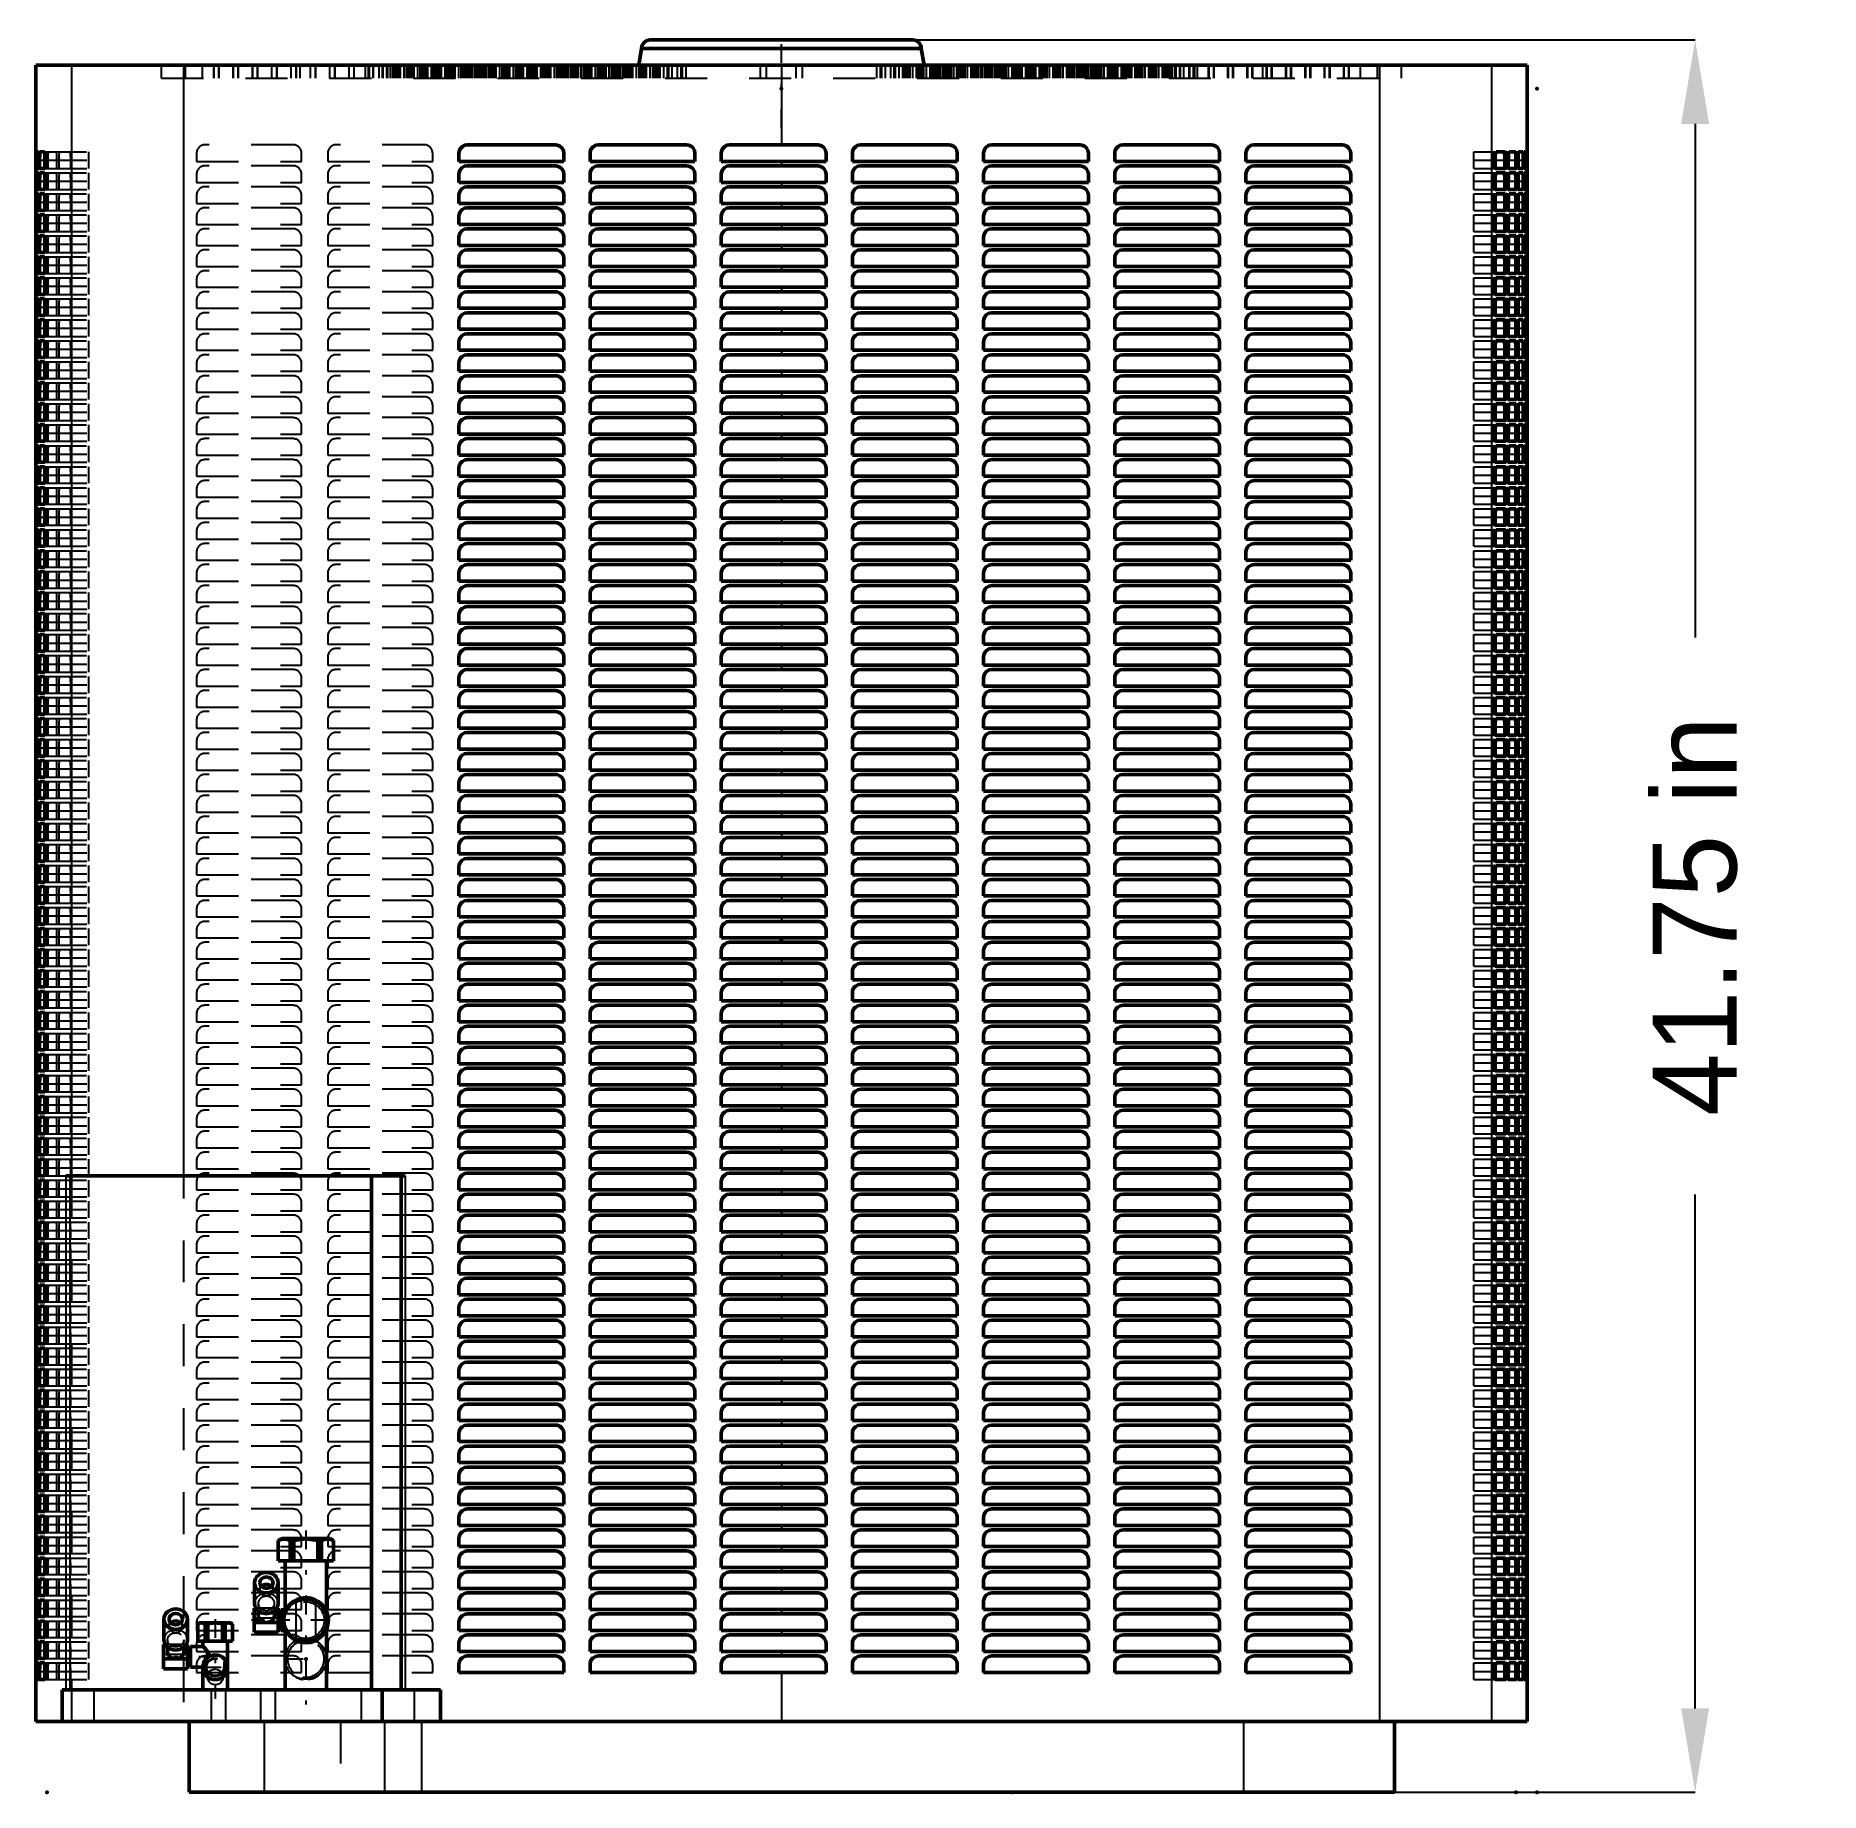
# Model space of a CAD drawing. Header units: inches. Extents: x -0.3 to 42.3, y 0 to 41.9.
import ezdxf

# ---------------------------------------------------------------- set-up
doc = ezdxf.new("R2010")
doc.units = ezdxf.units.IN
doc.header["$MEASUREMENT"] = 0
doc.linetypes.add('Center', pattern=[1.5, 0.45, -0.5, 0.05, -0.5])
doc.linetypes.add('Dashed', pattern=[2, 1, -1])
for name, color, linetype, lineweight in [('2d ConnectionPoints', 7, 'Continuous', 50), ('AM_0', 7, 'Continuous', 50), ('AM_4', 3, 'Continuous', 25), ('AM_5', 3, 'Continuous', 25), ('AM_7', 7, 'Center', 25), ('AM_9', 6, 'Dashed', 25)]:
    doc.layers.add(name, color=color, linetype=linetype, lineweight=lineweight)
doc.dimstyles.get("Standard").update_dxf_attribs({"dimtxt": 0.18, "dimasz": 0.18, "dimexe": 0.18, "dimexo": 0.0625, "dimgap": 0.09, "dimtad": 0, "dimtih": 1, "dimtoh": 1, "dimdec": 4, "dimzin": 0, "dimdsep": 46, "dimtxsty": 'Standard', "dimcen": 0.09, "dimadec": 0, "dimazin": 0, "dimtfac": 1, "dimtdec": 4, "dimtofl": 0, "dimtmove": 0, "dimatfit": 3, "dimfxl": 1, "dimtolj": 1, "dimtzin": 0, "dimarcsym": 0})

msp = doc.modelspace()

# ---------------------------------------------------------------- blocks, each defined once
blk = doc.blocks.new('*D1')
at = {"layer": 'AM_5', "color": 0, "lineweight": -2}
for p, q in [((14.375, 41.75), (39.27, 41.75)), ((39.27, 39.75), (39.27, 27.51)), ((39.27, 2), (39.27, 14.24)), ((3.39, 0), (39.27, 0))]:
    blk.add_line(p, q, dxfattribs=at)
at = {"layer": 'AM_5', "color": 0}
for points in [[(39.603, 39.75), (38.937, 39.75), (39.27, 41.75)], [(38.937, 2), (39.603, 2), (39.27, 0)]]:
    blk.add_solid(points, dxfattribs=at)
at = {"layer": 'Defpoints', "color": 0}
for p in [(14.375, 41.75), (3.39, 0), (39.27, 0)]:
    blk.add_point(p, dxfattribs=at)
at = {"layer": 'AM_5', "color": 0, "insert": (39.27, 20.875), "char_height": 2, "attachment_point": 5, "rotation": 90}
blk.add_mtext('\\A1;41.75 in', dxfattribs=at)

# ---------------------------------------------------------------- dimensions: what is measured, and where the dimension line sits
at = {"layer": 'AM_5'}
dim = msp.add_linear_dim(base=(39.27, 0), p1=(14.375, 41.75), p2=(3.39, 0), angle=90, text='41.75 in', dimstyle='Standard', override={"dimtxt": 2, "dimasz": 2, "dimexe": 0, "dimexo": 0, "dimgap": 0.6}, dxfattribs=at)
dim.commit()
dim.dimension.update_dxf_attribs({"geometry": '*D1', "text_midpoint": (39.27, 20.875), "dimtype": 160, "text_rotation": 90})

# ---------------------------------------------------------------- linework, layer by layer
at = {"layer": '2d ConnectionPoints'}
for p in [(17.5, 40.588), (17.5, 40.588), (35.5, 40.588), (-0.25, 20.294), (17.5, 20.294), (17.5, 20.294), (35.25, 20.294), (6.167, 3.179), (0, 0), (0, 0), (23, 0), (35, 0), (35, 0), (35.5, 0)]:
    msp.add_point(p, dxfattribs=at)
at = {"layer": 'AM_0'}
for p, q in [((14.375, 41.75), (20.625, 41.75)), ((14.168, 41.543), (14.09843, 41.15)), ((14.168, 41.543), (20.832, 41.543)), ((20.90157, 41.15), (20.832, 41.543)), ((-0.27, 41.15), (35.27, 41.15)), ((-0.27, 41.15), (-0.27, 39.081)), ((35.27, 41.15), (35.27, 39.081)), ((12.114, 39.25), (10.014, 39.25)), ((15.239, 39.25), (13.139, 39.25)), ((18.364, 39.25), (16.264, 39.25)), ((21.489, 39.25), (19.389, 39.25)), ((24.614, 39.25), (22.514, 39.25)), ((27.739, 39.25), (25.639, 39.25)), ((30.864, 39.25), (28.764, 39.25)), ((-0.26742, 39.081), (-0.27, 39.081)), ((-0.26593, 38.686), (-0.26593, 38.881)), ((-0.25913, 38.881), (-0.25913, 38.686)), ((-0.20582, 39.081), (-0.25626, 39.081)), ((-0.19909, 38.686), (-0.19909, 38.881)), ((-0.17586, 38.881), (-0.17586, 38.686)), ((-0.06207, 39.081), (-0.16774, 39.081)), ((-0.05007, 38.686), (-0.05007, 38.881)), ((9.814, 39.05), (9.814, 38.855)), ((9.814, 38.855), (12.314, 38.855)), ((12.114, 38.75), (10.014, 38.75)), ((12.314, 38.855), (12.314, 39.05)), ((12.939, 39.05), (12.939, 38.855)), ((12.939, 38.855), (15.439, 38.855)), ((15.239, 38.75), (13.139, 38.75)), ((15.439, 38.855), (15.439, 39.05)), ((16.064, 39.05), (16.064, 38.855)), ((16.064, 38.855), (18.564, 38.855)), ((18.364, 38.75), (16.264, 38.75)), ((18.564, 38.855), (18.564, 39.05)), ((19.189, 39.05), (19.189, 38.855)), ((19.189, 38.855), (21.689, 38.855)), ((21.489, 38.75), (19.389, 38.75)), ((21.689, 38.855), (21.689, 39.05)), ((22.314, 39.05), (22.314, 38.855)), ((22.314, 38.855), (24.814, 38.855)), ((24.614, 38.75), (22.514, 38.75)), ((24.814, 38.855), (24.814, 39.05)), ((25.439, 39.05), (25.439, 38.855)), ((25.439, 38.855), (27.939, 38.855)), ((27.739, 38.75), (25.639, 38.75)), ((27.939, 38.855), (27.939, 39.05)), ((28.564, 39.05), (28.564, 38.855)), ((28.564, 38.855), (31.064, 38.855)), ((30.864, 38.75), (28.764, 38.75)), ((31.064, 38.855), (31.064, 39.05)), ((34.50411, 38.881), (34.50411, 38.686)), ((34.74364, 39.081), (34.52673, 39.081)), ((34.76233, 38.686), (34.76233, 38.881)), ((34.81857, 38.881), (34.81857, 38.686)), ((34.99698, 39.081), (34.83586, 39.081)), ((35.01038, 38.686), (35.01038, 38.881)), ((35.05007, 38.881), (35.05007, 38.686)), ((35.16774, 39.081), (35.06207, 39.081)), ((35.17586, 38.686), (35.17586, 38.881)), ((35.19909, 38.881), (35.19909, 38.686)), ((35.25626, 39.081), (35.20582, 39.081)), ((35.25913, 38.686), (35.25913, 38.881)), ((35.26593, 38.881), (35.26593, 38.686)), ((35.27, 39.081), (35.26742, 39.081)), ((-0.27, 38.686), (-0.26593, 38.686)), ((-0.27, 38.686), (-0.27, 38.581)), ((-0.26742, 38.581), (-0.27, 38.581)), ((-0.26593, 38.186), (-0.26593, 38.381)), ((-0.25913, 38.686), (-0.19909, 38.686)), ((-0.25913, 38.381), (-0.25913, 38.186)), ((-0.20582, 38.581), (-0.25626, 38.581)), ((-0.19909, 38.186), (-0.19909, 38.381)), ((-0.17586, 38.686), (-0.05007, 38.686)), ((-0.17586, 38.381), (-0.17586, 38.186)), ((-0.06207, 38.581), (-0.16774, 38.581)), ((-0.05007, 38.186), (-0.05007, 38.381)), ((9.814, 38.55), (9.814, 38.355)), ((9.814, 38.355), (12.314, 38.355)), ((12.314, 38.355), (12.314, 38.55)), ((12.939, 38.55), (12.939, 38.355)), ((12.939, 38.355), (15.439, 38.355)), ((15.439, 38.355), (15.439, 38.55)), ((16.064, 38.55), (16.064, 38.355)), ((16.064, 38.355), (18.564, 38.355)), ((18.564, 38.355), (18.564, 38.55)), ((19.189, 38.55), (19.189, 38.355)), ((19.189, 38.355), (21.689, 38.355)), ((21.689, 38.355), (21.689, 38.55)), ((22.314, 38.55), (22.314, 38.355)), ((22.314, 38.355), (24.814, 38.355)), ((24.814, 38.355), (24.814, 38.55)), ((25.439, 38.55), (25.439, 38.355)), ((25.439, 38.355), (27.939, 38.355)), ((27.939, 38.355), (27.939, 38.55)), ((28.564, 38.55), (28.564, 38.355)), ((28.564, 38.355), (31.064, 38.355)), ((31.064, 38.355), (31.064, 38.55)), ((34.50411, 38.686), (34.76233, 38.686)), ((34.50411, 38.381), (34.50411, 38.186)), ((34.74364, 38.581), (34.52673, 38.581)), ((34.76233, 38.186), (34.76233, 38.381)), ((34.81857, 38.686), (35.01038, 38.686)), ((34.81857, 38.381), (34.81857, 38.186)), ((34.99698, 38.581), (34.83586, 38.581)), ((35.01038, 38.186), (35.01038, 38.381)), ((35.05007, 38.686), (35.17586, 38.686)), ((35.05007, 38.381), (35.05007, 38.186)), ((35.16774, 38.581), (35.06207, 38.581)), ((35.17586, 38.186), (35.17586, 38.381)), ((35.19909, 38.686), (35.25913, 38.686)), ((35.19909, 38.381), (35.19909, 38.186)), ((35.25626, 38.581), (35.20582, 38.581)), ((35.25913, 38.186), (35.25913, 38.381)), ((35.26593, 38.686), (35.27, 38.686)), ((35.26593, 38.381), (35.26593, 38.186)), ((35.27, 38.581), (35.26742, 38.581)), ((35.27, 38.686), (35.27, 38.581)), ((-0.27, 38.186), (-0.26593, 38.186)), ((-0.27, 38.186), (-0.27, 38.081)), ((-0.26742, 38.081), (-0.27, 38.081)), ((-0.26593, 37.686), (-0.26593, 37.881)), ((-0.25913, 38.186), (-0.19909, 38.186)), ((-0.25913, 37.881), (-0.25913, 37.686)), ((-0.20582, 38.081), (-0.25626, 38.081)), ((-0.19909, 37.686), (-0.19909, 37.881)), ((-0.17586, 38.186), (-0.05007, 38.186)), ((-0.17586, 37.881), (-0.17586, 37.686)), ((-0.06207, 38.081), (-0.16774, 38.081)), ((-0.05007, 37.686), (-0.05007, 37.881)), ((9.814, 38.05), (9.814, 37.855)), ((9.814, 37.855), (12.314, 37.855)), ((12.114, 38.25), (10.014, 38.25)), ((12.314, 37.855), (12.314, 38.05)), ((12.939, 38.05), (12.939, 37.855)), ((12.939, 37.855), (15.439, 37.855)), ((15.239, 38.25), (13.139, 38.25)), ((15.439, 37.855), (15.439, 38.05)), ((16.064, 38.05), (16.064, 37.855)), ((16.064, 37.855), (18.564, 37.855)), ((18.364, 38.25), (16.264, 38.25)), ((18.564, 37.855), (18.564, 38.05)), ((19.189, 38.05), (19.189, 37.855)), ((19.189, 37.855), (21.689, 37.855)), ((21.489, 38.25), (19.389, 38.25)), ((21.689, 37.855), (21.689, 38.05)), ((22.314, 38.05), (22.314, 37.855)), ((22.314, 37.855), (24.814, 37.855)), ((24.614, 38.25), (22.514, 38.25)), ((24.814, 37.855), (24.814, 38.05)), ((25.439, 38.05), (25.439, 37.855)), ((25.439, 37.855), (27.939, 37.855)), ((27.739, 38.25), (25.639, 38.25)), ((27.939, 37.855), (27.939, 38.05)), ((28.564, 38.05), (28.564, 37.855)), ((28.564, 37.855), (31.064, 37.855)), ((30.864, 38.25), (28.764, 38.25)), ((31.064, 37.855), (31.064, 38.05)), ((34.50411, 38.186), (34.76233, 38.186)), ((34.50411, 37.881), (34.50411, 37.686)), ((34.74364, 38.081), (34.52673, 38.081)), ((34.76233, 37.686), (34.76233, 37.881)), ((34.81857, 38.186), (35.01038, 38.186)), ((34.81857, 37.881), (34.81857, 37.686)), ((34.99698, 38.081), (34.83586, 38.081)), ((35.01038, 37.686), (35.01038, 37.881)), ((35.05007, 38.186), (35.17586, 38.186)), ((35.05007, 37.881), (35.05007, 37.686)), ((35.16774, 38.081), (35.06207, 38.081)), ((35.17586, 37.686), (35.17586, 37.881)), ((35.19909, 38.186), (35.25913, 38.186)), ((35.19909, 37.881), (35.19909, 37.686)), ((35.25626, 38.081), (35.20582, 38.081)), ((35.25913, 37.686), (35.25913, 37.881)), ((35.26593, 38.186), (35.27, 38.186)), ((35.26593, 37.881), (35.26593, 37.686)), ((35.27, 38.081), (35.26742, 38.081)), ((35.27, 38.186), (35.27, 38.081)), ((-0.27, 37.686), (-0.26593, 37.686)), ((-0.27, 37.686), (-0.27, 37.581)), ((-0.26742, 37.581), (-0.27, 37.581)), ((-0.25913, 37.686), (-0.19909, 37.686)), ((-0.20582, 37.581), (-0.25626, 37.581)), ((-0.17586, 37.686), (-0.05007, 37.686)), ((-0.06207, 37.581), (-0.16774, 37.581)), ((9.814, 37.55), (9.814, 37.355)), ((12.114, 37.75), (10.014, 37.75)), ((12.314, 37.355), (12.314, 37.55)), ((12.939, 37.55), (12.939, 37.355)), ((15.239, 37.75), (13.139, 37.75)), ((15.439, 37.355), (15.439, 37.55)), ((16.064, 37.55), (16.064, 37.355)), ((18.364, 37.75), (16.264, 37.75)), ((18.564, 37.355), (18.564, 37.55)), ((19.189, 37.55), (19.189, 37.355)), ((21.489, 37.75), (19.389, 37.75)), ((21.689, 37.355), (21.689, 37.55)), ((22.314, 37.55), (22.314, 37.355)), ((24.614, 37.75), (22.514, 37.75)), ((24.814, 37.355), (24.814, 37.55)), ((25.439, 37.55), (25.439, 37.355)), ((27.739, 37.75), (25.639, 37.75)), ((27.939, 37.355), (27.939, 37.55)), ((28.564, 37.55), (28.564, 37.355)), ((30.864, 37.75), (28.764, 37.75)), ((31.064, 37.355), (31.064, 37.55)), ((34.50411, 37.686), (34.76233, 37.686)), ((34.74364, 37.581), (34.52673, 37.581)), ((34.81857, 37.686), (35.01038, 37.686)), ((34.99698, 37.581), (34.83586, 37.581)), ((35.05007, 37.686), (35.17586, 37.686)), ((35.16774, 37.581), (35.06207, 37.581)), ((35.19909, 37.686), (35.25913, 37.686)), ((35.25626, 37.581), (35.20582, 37.581)), ((35.26593, 37.686), (35.27, 37.686)), ((35.27, 37.581), (35.26742, 37.581)), ((35.27, 37.686), (35.27, 37.581)), ((-0.27, 37.186), (-0.26593, 37.186)), ((-0.27, 37.186), (-0.27, 37.081)), ((-0.26742, 37.081), (-0.27, 37.081)), ((-0.26593, 37.186), (-0.26593, 37.381)), ((-0.25913, 37.381), (-0.25913, 37.186)), ((-0.25913, 37.186), (-0.19909, 37.186)), ((-0.20582, 37.081), (-0.25626, 37.081)), ((-0.19909, 37.186), (-0.19909, 37.381)), ((-0.17586, 37.381), (-0.17586, 37.186)), ((-0.17586, 37.186), (-0.05007, 37.186)), ((-0.06207, 37.081), (-0.16774, 37.081)), ((-0.05007, 37.186), (-0.05007, 37.381)), ((9.814, 37.355), (12.314, 37.355)), ((9.814, 37.05), (9.814, 36.855)), ((12.114, 37.25), (10.014, 37.25)), ((12.314, 36.855), (12.314, 37.05)), ((12.939, 37.355), (15.439, 37.355)), ((12.939, 37.05), (12.939, 36.855)), ((15.239, 37.25), (13.139, 37.25)), ((15.439, 36.855), (15.439, 37.05)), ((16.064, 37.355), (18.564, 37.355)), ((16.064, 37.05), (16.064, 36.855)), ((18.364, 37.25), (16.264, 37.25)), ((18.564, 36.855), (18.564, 37.05)), ((19.189, 37.355), (21.689, 37.355)), ((19.189, 37.05), (19.189, 36.855)), ((21.489, 37.25), (19.389, 37.25)), ((21.689, 36.855), (21.689, 37.05)), ((22.314, 37.355), (24.814, 37.355)), ((22.314, 37.05), (22.314, 36.855)), ((24.614, 37.25), (22.514, 37.25)), ((24.814, 36.855), (24.814, 37.05)), ((25.439, 37.355), (27.939, 37.355)), ((25.439, 37.05), (25.439, 36.855)), ((27.739, 37.25), (25.639, 37.25)), ((27.939, 36.855), (27.939, 37.05)), ((28.564, 37.355), (31.064, 37.355)), ((28.564, 37.05), (28.564, 36.855)), ((30.864, 37.25), (28.764, 37.25)), ((31.064, 36.855), (31.064, 37.05)), ((34.50411, 37.381), (34.50411, 37.186)), ((34.50411, 37.186), (34.76233, 37.186)), ((34.74364, 37.081), (34.52673, 37.081)), ((34.76233, 37.186), (34.76233, 37.381)), ((34.81857, 37.381), (34.81857, 37.186)), ((34.81857, 37.186), (35.01038, 37.186)), ((34.99698, 37.081), (34.83586, 37.081)), ((35.01038, 37.186), (35.01038, 37.381)), ((35.05007, 37.381), (35.05007, 37.186)), ((35.05007, 37.186), (35.17586, 37.186)), ((35.16774, 37.081), (35.06207, 37.081)), ((35.17586, 37.186), (35.17586, 37.381)), ((35.19909, 37.381), (35.19909, 37.186)), ((35.19909, 37.186), (35.25913, 37.186)), ((35.25626, 37.081), (35.20582, 37.081)), ((35.25913, 37.186), (35.25913, 37.381)), ((35.26593, 37.381), (35.26593, 37.186)), ((35.26593, 37.186), (35.27, 37.186)), ((35.27, 37.081), (35.26742, 37.081)), ((35.27, 37.186), (35.27, 37.081)), ((-0.27, 36.686), (-0.26593, 36.686)), ((-0.27, 36.686), (-0.27, 36.581)), ((-0.26742, 36.581), (-0.27, 36.581)), ((-0.26593, 36.686), (-0.26593, 36.881)), ((-0.25913, 36.881), (-0.25913, 36.686)), ((-0.25913, 36.686), (-0.19909, 36.686)), ((-0.20582, 36.581), (-0.25626, 36.581)), ((-0.19909, 36.686), (-0.19909, 36.881)), ((-0.17586, 36.881), (-0.17586, 36.686)), ((-0.17586, 36.686), (-0.05007, 36.686)), ((-0.06207, 36.581), (-0.16774, 36.581)), ((-0.05007, 36.686), (-0.05007, 36.881)), ((9.814, 36.855), (12.314, 36.855)), ((12.114, 36.75), (10.014, 36.75)), ((12.939, 36.855), (15.439, 36.855)), ((15.239, 36.75), (13.139, 36.75)), ((16.064, 36.855), (18.564, 36.855)), ((18.364, 36.75), (16.264, 36.75)), ((19.189, 36.855), (21.689, 36.855)), ((21.489, 36.75), (19.389, 36.75)), ((22.314, 36.855), (24.814, 36.855)), ((24.614, 36.75), (22.514, 36.75)), ((25.439, 36.855), (27.939, 36.855)), ((27.739, 36.75), (25.639, 36.75)), ((28.564, 36.855), (31.064, 36.855)), ((30.864, 36.75), (28.764, 36.75)), ((34.50411, 36.881), (34.50411, 36.686)), ((34.50411, 36.686), (34.76233, 36.686)), ((34.74364, 36.581), (34.52673, 36.581)), ((34.76233, 36.686), (34.76233, 36.881)), ((34.81857, 36.881), (34.81857, 36.686)), ((34.81857, 36.686), (35.01038, 36.686)), ((34.99698, 36.581), (34.83586, 36.581)), ((35.01038, 36.686), (35.01038, 36.881)), ((35.05007, 36.881), (35.05007, 36.686)), ((35.05007, 36.686), (35.17586, 36.686)), ((35.16774, 36.581), (35.06207, 36.581)), ((35.17586, 36.686), (35.17586, 36.881)), ((35.19909, 36.881), (35.19909, 36.686)), ((35.19909, 36.686), (35.25913, 36.686)), ((35.25626, 36.581), (35.20582, 36.581)), ((35.25913, 36.686), (35.25913, 36.881)), ((35.26593, 36.881), (35.26593, 36.686)), ((35.26593, 36.686), (35.27, 36.686)), ((35.27, 36.581), (35.26742, 36.581)), ((35.27, 36.686), (35.27, 36.581)), ((-0.27, 36.186), (-0.26593, 36.186)), ((-0.27, 36.186), (-0.27, 36.081)), ((-0.26593, 36.186), (-0.26593, 36.381)), ((-0.25913, 36.381), (-0.25913, 36.186)), ((-0.25913, 36.186), (-0.19909, 36.186)), ((-0.19909, 36.186), (-0.19909, 36.381)), ((-0.17586, 36.381), (-0.17586, 36.186)), ((-0.17586, 36.186), (-0.05007, 36.186)), ((-0.05007, 36.186), (-0.05007, 36.381)), ((9.814, 36.55), (9.814, 36.355)), ((9.814, 36.355), (12.314, 36.355)), ((12.114, 36.25), (10.014, 36.25)), ((12.314, 36.355), (12.314, 36.55)), ((12.939, 36.55), (12.939, 36.355)), ((12.939, 36.355), (15.439, 36.355)), ((15.239, 36.25), (13.139, 36.25)), ((15.439, 36.355), (15.439, 36.55)), ((16.064, 36.55), (16.064, 36.355)), ((16.064, 36.355), (18.564, 36.355)), ((18.364, 36.25), (16.264, 36.25)), ((18.564, 36.355), (18.564, 36.55)), ((19.189, 36.55), (19.189, 36.355)), ((19.189, 36.355), (21.689, 36.355)), ((21.489, 36.25), (19.389, 36.25)), ((21.689, 36.355), (21.689, 36.55)), ((22.314, 36.55), (22.314, 36.355)), ((22.314, 36.355), (24.814, 36.355)), ((24.614, 36.25), (22.514, 36.25)), ((24.814, 36.355), (24.814, 36.55)), ((25.439, 36.55), (25.439, 36.355)), ((25.439, 36.355), (27.939, 36.355)), ((27.739, 36.25), (25.639, 36.25)), ((27.939, 36.355), (27.939, 36.55)), ((28.564, 36.55), (28.564, 36.355)), ((28.564, 36.355), (31.064, 36.355)), ((30.864, 36.25), (28.764, 36.25)), ((31.064, 36.355), (31.064, 36.55)), ((34.50411, 36.381), (34.50411, 36.186)), ((34.50411, 36.186), (34.76233, 36.186)), ((34.76233, 36.186), (34.76233, 36.381)), ((34.81857, 36.381), (34.81857, 36.186)), ((34.81857, 36.186), (35.01038, 36.186)), ((35.01038, 36.186), (35.01038, 36.381)), ((35.05007, 36.381), (35.05007, 36.186)), ((35.05007, 36.186), (35.17586, 36.186)), ((35.17586, 36.186), (35.17586, 36.381)), ((35.19909, 36.381), (35.19909, 36.186)), ((35.19909, 36.186), (35.25913, 36.186)), ((35.25913, 36.186), (35.25913, 36.381)), ((35.26593, 36.381), (35.26593, 36.186)), ((35.26593, 36.186), (35.27, 36.186)), ((35.27, 36.186), (35.27, 36.081)), ((-0.26742, 36.081), (-0.27, 36.081)), ((-0.26593, 35.686), (-0.26593, 35.881)), ((-0.25913, 35.881), (-0.25913, 35.686)), ((-0.20582, 36.081), (-0.25626, 36.081)), ((-0.19909, 35.686), (-0.19909, 35.881)), ((-0.17586, 35.881), (-0.17586, 35.686)), ((-0.06207, 36.081), (-0.16774, 36.081)), ((-0.05007, 35.686), (-0.05007, 35.881)), ((9.814, 36.05), (9.814, 35.855)), ((9.814, 35.855), (12.314, 35.855)), ((12.114, 35.75), (10.014, 35.75)), ((12.314, 35.855), (12.314, 36.05)), ((12.939, 36.05), (12.939, 35.855)), ((12.939, 35.855), (15.439, 35.855)), ((15.239, 35.75), (13.139, 35.75)), ((15.439, 35.855), (15.439, 36.05)), ((16.064, 36.05), (16.064, 35.855)), ((16.064, 35.855), (18.564, 35.855)), ((18.364, 35.75), (16.264, 35.75)), ((18.564, 35.855), (18.564, 36.05)), ((19.189, 36.05), (19.189, 35.855)), ((19.189, 35.855), (21.689, 35.855)), ((21.489, 35.75), (19.389, 35.75)), ((21.689, 35.855), (21.689, 36.05)), ((22.314, 36.05), (22.314, 35.855)), ((22.314, 35.855), (24.814, 35.855)), ((24.614, 35.75), (22.514, 35.75)), ((24.814, 35.855), (24.814, 36.05)), ((25.439, 36.05), (25.439, 35.855)), ((25.439, 35.855), (27.939, 35.855)), ((27.739, 35.75), (25.639, 35.75)), ((27.939, 35.855), (27.939, 36.05)), ((28.564, 36.05), (28.564, 35.855)), ((28.564, 35.855), (31.064, 35.855)), ((30.864, 35.75), (28.764, 35.75)), ((31.064, 35.855), (31.064, 36.05)), ((34.50411, 35.881), (34.50411, 35.686)), ((34.74364, 36.081), (34.52673, 36.081)), ((34.76233, 35.686), (34.76233, 35.881)), ((34.81857, 35.881), (34.81857, 35.686)), ((34.99698, 36.081), (34.83586, 36.081)), ((35.01038, 35.686), (35.01038, 35.881)), ((35.05007, 35.881), (35.05007, 35.686)), ((35.16774, 36.081), (35.06207, 36.081)), ((35.17586, 35.686), (35.17586, 35.881)), ((35.19909, 35.881), (35.19909, 35.686)), ((35.25626, 36.081), (35.20582, 36.081)), ((35.25913, 35.686), (35.25913, 35.881)), ((35.26593, 35.881), (35.26593, 35.686)), ((35.27, 36.081), (35.26742, 36.081)), ((-0.27, 35.686), (-0.26593, 35.686)), ((-0.27, 35.686), (-0.27, 35.581)), ((-0.26742, 35.581), (-0.27, 35.581)), ((-0.26593, 35.186), (-0.26593, 35.381)), ((-0.25913, 35.686), (-0.19909, 35.686)), ((-0.25913, 35.381), (-0.25913, 35.186)), ((-0.20582, 35.581), (-0.25626, 35.581)), ((-0.19909, 35.186), (-0.19909, 35.381)), ((-0.17586, 35.686), (-0.05007, 35.686)), ((-0.17586, 35.381), (-0.17586, 35.186)), ((-0.06207, 35.581), (-0.16774, 35.581)), ((-0.05007, 35.186), (-0.05007, 35.381)), ((9.814, 35.55), (9.814, 35.355)), ((9.814, 35.355), (12.314, 35.355)), ((12.314, 35.355), (12.314, 35.55)), ((12.939, 35.55), (12.939, 35.355)), ((12.939, 35.355), (15.439, 35.355)), ((15.439, 35.355), (15.439, 35.55)), ((16.064, 35.55), (16.064, 35.355)), ((16.064, 35.355), (18.564, 35.355)), ((18.564, 35.355), (18.564, 35.55)), ((19.189, 35.55), (19.189, 35.355)), ((19.189, 35.355), (21.689, 35.355)), ((21.689, 35.355), (21.689, 35.55)), ((22.314, 35.55), (22.314, 35.355)), ((22.314, 35.355), (24.814, 35.355)), ((24.814, 35.355), (24.814, 35.55)), ((25.439, 35.55), (25.439, 35.355)), ((25.439, 35.355), (27.939, 35.355)), ((27.939, 35.355), (27.939, 35.55)), ((28.564, 35.55), (28.564, 35.355)), ((28.564, 35.355), (31.064, 35.355)), ((31.064, 35.355), (31.064, 35.55)), ((34.50411, 35.686), (34.76233, 35.686)), ((34.50411, 35.381), (34.50411, 35.186)), ((34.74364, 35.581), (34.52673, 35.581)), ((34.76233, 35.186), (34.76233, 35.381)), ((34.81857, 35.686), (35.01038, 35.686)), ((34.81857, 35.381), (34.81857, 35.186)), ((34.99698, 35.581), (34.83586, 35.581)), ((35.01038, 35.186), (35.01038, 35.381)), ((35.05007, 35.686), (35.17586, 35.686)), ((35.05007, 35.381), (35.05007, 35.186)), ((35.16774, 35.581), (35.06207, 35.581)), ((35.17586, 35.186), (35.17586, 35.381)), ((35.19909, 35.686), (35.25913, 35.686)), ((35.19909, 35.381), (35.19909, 35.186)), ((35.25626, 35.581), (35.20582, 35.581)), ((35.25913, 35.186), (35.25913, 35.381)), ((35.26593, 35.686), (35.27, 35.686)), ((35.26593, 35.381), (35.26593, 35.186)), ((35.27, 35.581), (35.26742, 35.581)), ((35.27, 35.686), (35.27, 35.581)), ((-0.27, 35.186), (-0.26593, 35.186)), ((-0.27, 35.186), (-0.27, 35.081)), ((-0.26742, 35.081), (-0.27, 35.081)), ((-0.26593, 34.686), (-0.26593, 34.881)), ((-0.25913, 35.186), (-0.19909, 35.186)), ((-0.25913, 34.881), (-0.25913, 34.686)), ((-0.20582, 35.081), (-0.25626, 35.081)), ((-0.19909, 34.686), (-0.19909, 34.881)), ((-0.17586, 35.186), (-0.05007, 35.186)), ((-0.17586, 34.881), (-0.17586, 34.686)), ((-0.06207, 35.081), (-0.16774, 35.081)), ((-0.05007, 34.686), (-0.05007, 34.881)), ((9.814, 35.05), (9.814, 34.855)), ((12.114, 35.25), (10.014, 35.25)), ((12.314, 34.855), (12.314, 35.05)), ((12.939, 35.05), (12.939, 34.855)), ((15.239, 35.25), (13.139, 35.25)), ((15.439, 34.855), (15.439, 35.05)), ((16.064, 35.05), (16.064, 34.855)), ((18.364, 35.25), (16.264, 35.25)), ((18.564, 34.855), (18.564, 35.05)), ((19.189, 35.05), (19.189, 34.855)), ((21.489, 35.25), (19.389, 35.25)), ((21.689, 34.855), (21.689, 35.05)), ((22.314, 35.05), (22.314, 34.855)), ((24.614, 35.25), (22.514, 35.25)), ((24.814, 34.855), (24.814, 35.05)), ((25.439, 35.05), (25.439, 34.855)), ((27.739, 35.25), (25.639, 35.25)), ((27.939, 34.855), (27.939, 35.05)), ((28.564, 35.05), (28.564, 34.855)), ((30.864, 35.25), (28.764, 35.25)), ((31.064, 34.855), (31.064, 35.05)), ((34.50411, 35.186), (34.76233, 35.186)), ((34.50411, 34.881), (34.50411, 34.686)), ((34.74364, 35.081), (34.52673, 35.081)), ((34.76233, 34.686), (34.76233, 34.881)), ((34.81857, 35.186), (35.01038, 35.186)), ((34.81857, 34.881), (34.81857, 34.686)), ((34.99698, 35.081), (34.83586, 35.081)), ((35.01038, 34.686), (35.01038, 34.881)), ((35.05007, 35.186), (35.17586, 35.186)), ((35.05007, 34.881), (35.05007, 34.686)), ((35.16774, 35.081), (35.06207, 35.081)), ((35.17586, 34.686), (35.17586, 34.881)), ((35.19909, 35.186), (35.25913, 35.186)), ((35.19909, 34.881), (35.19909, 34.686)), ((35.25626, 35.081), (35.20582, 35.081)), ((35.25913, 34.686), (35.25913, 34.881)), ((35.26593, 35.186), (35.27, 35.186)), ((35.26593, 34.881), (35.26593, 34.686)), ((35.27, 35.081), (35.26742, 35.081)), ((35.27, 35.186), (35.27, 35.081)), ((-0.27, 34.686), (-0.26593, 34.686)), ((-0.27, 34.686), (-0.27, 34.581)), ((-0.26742, 34.581), (-0.27, 34.581)), ((-0.25913, 34.686), (-0.19909, 34.686)), ((-0.20582, 34.581), (-0.25626, 34.581)), ((-0.17586, 34.686), (-0.05007, 34.686)), ((-0.06207, 34.581), (-0.16774, 34.581)), ((9.814, 34.855), (12.314, 34.855)), ((9.814, 34.55), (9.814, 34.355)), ((12.114, 34.75), (10.014, 34.75)), ((12.314, 34.355), (12.314, 34.55)), ((12.939, 34.855), (15.439, 34.855)), ((12.939, 34.55), (12.939, 34.355)), ((15.239, 34.75), (13.139, 34.75)), ((15.439, 34.355), (15.439, 34.55)), ((16.064, 34.855), (18.564, 34.855)), ((16.064, 34.55), (16.064, 34.355)), ((18.364, 34.75), (16.264, 34.75)), ((18.564, 34.355), (18.564, 34.55)), ((19.189, 34.855), (21.689, 34.855)), ((19.189, 34.55), (19.189, 34.355)), ((21.489, 34.75), (19.389, 34.75)), ((21.689, 34.355), (21.689, 34.55)), ((22.314, 34.855), (24.814, 34.855)), ((22.314, 34.55), (22.314, 34.355)), ((24.614, 34.75), (22.514, 34.75)), ((24.814, 34.355), (24.814, 34.55)), ((25.439, 34.855), (27.939, 34.855)), ((25.439, 34.55), (25.439, 34.355)), ((27.739, 34.75), (25.639, 34.75)), ((27.939, 34.355), (27.939, 34.55)), ((28.564, 34.855), (31.064, 34.855)), ((28.564, 34.55), (28.564, 34.355)), ((30.864, 34.75), (28.764, 34.75)), ((31.064, 34.355), (31.064, 34.55)), ((34.50411, 34.686), (34.76233, 34.686)), ((34.74364, 34.581), (34.52673, 34.581)), ((34.81857, 34.686), (35.01038, 34.686)), ((34.99698, 34.581), (34.83586, 34.581)), ((35.05007, 34.686), (35.17586, 34.686)), ((35.16774, 34.581), (35.06207, 34.581)), ((35.19909, 34.686), (35.25913, 34.686)), ((35.25626, 34.581), (35.20582, 34.581)), ((35.26593, 34.686), (35.27, 34.686)), ((35.27, 34.581), (35.26742, 34.581)), ((35.27, 34.686), (35.27, 34.581)), ((-0.27, 34.186), (-0.26593, 34.186)), ((-0.27, 34.186), (-0.27, 34.081)), ((-0.26742, 34.081), (-0.27, 34.081)), ((-0.26593, 34.186), (-0.26593, 34.381)), ((-0.25913, 34.381), (-0.25913, 34.186)), ((-0.25913, 34.186), (-0.19909, 34.186)), ((-0.20582, 34.081), (-0.25626, 34.081)), ((-0.19909, 34.186), (-0.19909, 34.381)), ((-0.17586, 34.381), (-0.17586, 34.186)), ((-0.17586, 34.186), (-0.05007, 34.186)), ((-0.06207, 34.081), (-0.16774, 34.081)), ((-0.05007, 34.186), (-0.05007, 34.381)), ((9.814, 34.355), (12.314, 34.355)), ((9.814, 34.05), (9.814, 33.855)), ((12.114, 34.25), (10.014, 34.25)), ((12.314, 33.855), (12.314, 34.05)), ((12.939, 34.355), (15.439, 34.355)), ((12.939, 34.05), (12.939, 33.855)), ((15.239, 34.25), (13.139, 34.25)), ((15.439, 33.855), (15.439, 34.05)), ((16.064, 34.355), (18.564, 34.355)), ((16.064, 34.05), (16.064, 33.855)), ((18.364, 34.25), (16.264, 34.25)), ((18.564, 33.855), (18.564, 34.05)), ((19.189, 34.355), (21.689, 34.355)), ((19.189, 34.05), (19.189, 33.855)), ((21.489, 34.25), (19.389, 34.25)), ((21.689, 33.855), (21.689, 34.05)), ((22.314, 34.355), (24.814, 34.355)), ((22.314, 34.05), (22.314, 33.855)), ((24.614, 34.25), (22.514, 34.25)), ((24.814, 33.855), (24.814, 34.05)), ((25.439, 34.355), (27.939, 34.355)), ((25.439, 34.05), (25.439, 33.855)), ((27.739, 34.25), (25.639, 34.25)), ((27.939, 33.855), (27.939, 34.05)), ((28.564, 34.355), (31.064, 34.355)), ((28.564, 34.05), (28.564, 33.855)), ((30.864, 34.25), (28.764, 34.25)), ((31.064, 33.855), (31.064, 34.05)), ((34.50411, 34.381), (34.50411, 34.186)), ((34.50411, 34.186), (34.76233, 34.186)), ((34.74364, 34.081), (34.52673, 34.081)), ((34.76233, 34.186), (34.76233, 34.381)), ((34.81857, 34.381), (34.81857, 34.186)), ((34.81857, 34.186), (35.01038, 34.186)), ((34.99698, 34.081), (34.83586, 34.081)), ((35.01038, 34.186), (35.01038, 34.381)), ((35.05007, 34.381), (35.05007, 34.186)), ((35.05007, 34.186), (35.17586, 34.186)), ((35.16774, 34.081), (35.06207, 34.081)), ((35.17586, 34.186), (35.17586, 34.381)), ((35.19909, 34.381), (35.19909, 34.186)), ((35.19909, 34.186), (35.25913, 34.186)), ((35.25626, 34.081), (35.20582, 34.081)), ((35.25913, 34.186), (35.25913, 34.381)), ((35.26593, 34.381), (35.26593, 34.186)), ((35.26593, 34.186), (35.27, 34.186)), ((35.27, 34.081), (35.26742, 34.081)), ((35.27, 34.186), (35.27, 34.081)), ((-0.27, 33.686), (-0.26593, 33.686)), ((-0.27, 33.686), (-0.27, 33.581)), ((-0.26593, 33.686), (-0.26593, 33.881)), ((-0.25913, 33.881), (-0.25913, 33.686)), ((-0.25913, 33.686), (-0.19909, 33.686)), ((-0.19909, 33.686), (-0.19909, 33.881)), ((-0.17586, 33.881), (-0.17586, 33.686)), ((-0.17586, 33.686), (-0.05007, 33.686)), ((-0.05007, 33.686), (-0.05007, 33.881)), ((9.814, 33.855), (12.314, 33.855)), ((12.114, 33.75), (10.014, 33.75)), ((12.939, 33.855), (15.439, 33.855)), ((15.239, 33.75), (13.139, 33.75)), ((16.064, 33.855), (18.564, 33.855)), ((18.364, 33.75), (16.264, 33.75)), ((19.189, 33.855), (21.689, 33.855)), ((21.489, 33.75), (19.389, 33.75)), ((22.314, 33.855), (24.814, 33.855)), ((24.614, 33.75), (22.514, 33.75)), ((25.439, 33.855), (27.939, 33.855)), ((27.739, 33.75), (25.639, 33.75)), ((28.564, 33.855), (31.064, 33.855)), ((30.864, 33.75), (28.764, 33.75)), ((34.50411, 33.881), (34.50411, 33.686)), ((34.50411, 33.686), (34.76233, 33.686)), ((34.76233, 33.686), (34.76233, 33.881)), ((34.81857, 33.881), (34.81857, 33.686)), ((34.81857, 33.686), (35.01038, 33.686)), ((35.01038, 33.686), (35.01038, 33.881)), ((35.05007, 33.881), (35.05007, 33.686)), ((35.05007, 33.686), (35.17586, 33.686)), ((35.17586, 33.686), (35.17586, 33.881)), ((35.19909, 33.881), (35.19909, 33.686)), ((35.19909, 33.686), (35.25913, 33.686)), ((35.25913, 33.686), (35.25913, 33.881)), ((35.26593, 33.881), (35.26593, 33.686)), ((35.26593, 33.686), (35.27, 33.686)), ((35.27, 33.686), (35.27, 33.581)), ((-0.26742, 33.581), (-0.27, 33.581)), ((-0.27, 33.186), (-0.26593, 33.186)), ((-0.27, 33.186), (-0.27, 33.081)), ((-0.26593, 33.186), (-0.26593, 33.381)), ((-0.25913, 33.381), (-0.25913, 33.186)), ((-0.25913, 33.186), (-0.19909, 33.186)), ((-0.20582, 33.581), (-0.25626, 33.581)), ((-0.19909, 33.186), (-0.19909, 33.381)), ((-0.17586, 33.381), (-0.17586, 33.186)), ((-0.17586, 33.186), (-0.05007, 33.186)), ((-0.06207, 33.581), (-0.16774, 33.581)), ((-0.05007, 33.186), (-0.05007, 33.381)), ((9.814, 33.55), (9.814, 33.355)), ((9.814, 33.355), (12.314, 33.355)), ((12.114, 33.25), (10.014, 33.25)), ((12.314, 33.355), (12.314, 33.55)), ((12.939, 33.55), (12.939, 33.355)), ((12.939, 33.355), (15.439, 33.355)), ((15.239, 33.25), (13.139, 33.25)), ((15.439, 33.355), (15.439, 33.55)), ((16.064, 33.55), (16.064, 33.355)), ((16.064, 33.355), (18.564, 33.355)), ((18.364, 33.25), (16.264, 33.25)), ((18.564, 33.355), (18.564, 33.55)), ((19.189, 33.55), (19.189, 33.355)), ((19.189, 33.355), (21.689, 33.355)), ((21.489, 33.25), (19.389, 33.25)), ((21.689, 33.355), (21.689, 33.55)), ((22.314, 33.55), (22.314, 33.355)), ((22.314, 33.355), (24.814, 33.355)), ((24.614, 33.25), (22.514, 33.25)), ((24.814, 33.355), (24.814, 33.55)), ((25.439, 33.55), (25.439, 33.355)), ((25.439, 33.355), (27.939, 33.355)), ((27.739, 33.25), (25.639, 33.25)), ((27.939, 33.355), (27.939, 33.55)), ((28.564, 33.55), (28.564, 33.355)), ((28.564, 33.355), (31.064, 33.355)), ((30.864, 33.25), (28.764, 33.25)), ((31.064, 33.355), (31.064, 33.55)), ((34.50411, 33.381), (34.50411, 33.186)), ((34.50411, 33.186), (34.76233, 33.186)), ((34.74364, 33.581), (34.52673, 33.581)), ((34.76233, 33.186), (34.76233, 33.381)), ((34.81857, 33.381), (34.81857, 33.186)), ((34.81857, 33.186), (35.01038, 33.186)), ((34.99698, 33.581), (34.83586, 33.581)), ((35.01038, 33.186), (35.01038, 33.381)), ((35.05007, 33.381), (35.05007, 33.186)), ((35.05007, 33.186), (35.17586, 33.186)), ((35.16774, 33.581), (35.06207, 33.581)), ((35.17586, 33.186), (35.17586, 33.381)), ((35.19909, 33.381), (35.19909, 33.186)), ((35.19909, 33.186), (35.25913, 33.186)), ((35.25626, 33.581), (35.20582, 33.581)), ((35.25913, 33.186), (35.25913, 33.381)), ((35.26593, 33.381), (35.26593, 33.186)), ((35.26593, 33.186), (35.27, 33.186)), ((35.27, 33.581), (35.26742, 33.581)), ((35.27, 33.186), (35.27, 33.081)), ((-0.26742, 33.081), (-0.27, 33.081)), ((-0.26593, 32.686), (-0.26593, 32.881)), ((-0.25913, 32.881), (-0.25913, 32.686)), ((-0.20582, 33.081), (-0.25626, 33.081)), ((-0.19909, 32.686), (-0.19909, 32.881)), ((-0.17586, 32.881), (-0.17586, 32.686)), ((-0.06207, 33.081), (-0.16774, 33.081)), ((-0.05007, 32.686), (-0.05007, 32.881)), ((9.814, 33.05), (9.814, 32.855)), ((9.814, 32.855), (12.314, 32.855)), ((12.114, 32.75), (10.014, 32.75)), ((12.314, 32.855), (12.314, 33.05)), ((12.939, 33.05), (12.939, 32.855)), ((12.939, 32.855), (15.439, 32.855)), ((15.239, 32.75), (13.139, 32.75)), ((15.439, 32.855), (15.439, 33.05)), ((16.064, 33.05), (16.064, 32.855)), ((16.064, 32.855), (18.564, 32.855)), ((18.364, 32.75), (16.264, 32.75)), ((18.564, 32.855), (18.564, 33.05)), ((19.189, 33.05), (19.189, 32.855)), ((19.189, 32.855), (21.689, 32.855)), ((21.489, 32.75), (19.389, 32.75)), ((21.689, 32.855), (21.689, 33.05)), ((22.314, 33.05), (22.314, 32.855)), ((22.314, 32.855), (24.814, 32.855)), ((24.614, 32.75), (22.514, 32.75)), ((24.814, 32.855), (24.814, 33.05)), ((25.439, 33.05), (25.439, 32.855)), ((25.439, 32.855), (27.939, 32.855)), ((27.739, 32.75), (25.639, 32.75)), ((27.939, 32.855), (27.939, 33.05)), ((28.564, 33.05), (28.564, 32.855)), ((28.564, 32.855), (31.064, 32.855)), ((30.864, 32.75), (28.764, 32.75)), ((31.064, 32.855), (31.064, 33.05)), ((34.50411, 32.881), (34.50411, 32.686)), ((34.74364, 33.081), (34.52673, 33.081)), ((34.76233, 32.686), (34.76233, 32.881)), ((34.81857, 32.881), (34.81857, 32.686)), ((34.99698, 33.081), (34.83586, 33.081)), ((35.01038, 32.686), (35.01038, 32.881)), ((35.05007, 32.881), (35.05007, 32.686)), ((35.16774, 33.081), (35.06207, 33.081)), ((35.17586, 32.686), (35.17586, 32.881)), ((35.19909, 32.881), (35.19909, 32.686)), ((35.25626, 33.081), (35.20582, 33.081)), ((35.25913, 32.686), (35.25913, 32.881)), ((35.26593, 32.881), (35.26593, 32.686)), ((35.27, 33.081), (35.26742, 33.081)), ((-0.27, 32.686), (-0.26593, 32.686)), ((-0.27, 32.686), (-0.27, 32.581)), ((-0.26742, 32.581), (-0.27, 32.581)), ((-0.26593, 32.186), (-0.26593, 32.381)), ((-0.25913, 32.686), (-0.19909, 32.686)), ((-0.25913, 32.381), (-0.25913, 32.186)), ((-0.20582, 32.581), (-0.25626, 32.581)), ((-0.19909, 32.186), (-0.19909, 32.381)), ((-0.17586, 32.686), (-0.05007, 32.686)), ((-0.17586, 32.381), (-0.17586, 32.186)), ((-0.06207, 32.581), (-0.16774, 32.581)), ((-0.05007, 32.186), (-0.05007, 32.381)), ((9.814, 32.55), (9.814, 32.355)), ((9.814, 32.355), (12.314, 32.355)), ((12.314, 32.355), (12.314, 32.55)), ((12.939, 32.55), (12.939, 32.355)), ((12.939, 32.355), (15.439, 32.355)), ((15.439, 32.355), (15.439, 32.55)), ((16.064, 32.55), (16.064, 32.355)), ((16.064, 32.355), (18.564, 32.355)), ((18.564, 32.355), (18.564, 32.55)), ((19.189, 32.55), (19.189, 32.355)), ((19.189, 32.355), (21.689, 32.355)), ((21.689, 32.355), (21.689, 32.55)), ((22.314, 32.55), (22.314, 32.355)), ((22.314, 32.355), (24.814, 32.355)), ((24.814, 32.355), (24.814, 32.55)), ((25.439, 32.55), (25.439, 32.355)), ((25.439, 32.355), (27.939, 32.355)), ((27.939, 32.355), (27.939, 32.55)), ((28.564, 32.55), (28.564, 32.355)), ((28.564, 32.355), (31.064, 32.355)), ((31.064, 32.355), (31.064, 32.55)), ((34.50411, 32.686), (34.76233, 32.686)), ((34.50411, 32.381), (34.50411, 32.186)), ((34.74364, 32.581), (34.52673, 32.581)), ((34.76233, 32.186), (34.76233, 32.381)), ((34.81857, 32.686), (35.01038, 32.686)), ((34.81857, 32.381), (34.81857, 32.186)), ((34.99698, 32.581), (34.83586, 32.581)), ((35.01038, 32.186), (35.01038, 32.381)), ((35.05007, 32.686), (35.17586, 32.686)), ((35.05007, 32.381), (35.05007, 32.186)), ((35.16774, 32.581), (35.06207, 32.581)), ((35.17586, 32.186), (35.17586, 32.381)), ((35.19909, 32.686), (35.25913, 32.686)), ((35.19909, 32.381), (35.19909, 32.186)), ((35.25626, 32.581), (35.20582, 32.581)), ((35.25913, 32.186), (35.25913, 32.381)), ((35.26593, 32.686), (35.27, 32.686)), ((35.26593, 32.381), (35.26593, 32.186)), ((35.27, 32.581), (35.26742, 32.581)), ((35.27, 32.686), (35.27, 32.581)), ((-0.27, 32.186), (-0.26593, 32.186)), ((-0.27, 32.186), (-0.27, 32.081)), ((-0.26742, 32.081), (-0.27, 32.081)), ((-0.25913, 32.186), (-0.19909, 32.186)), ((-0.20582, 32.081), (-0.25626, 32.081)), ((-0.17586, 32.186), (-0.05007, 32.186)), ((-0.06207, 32.081), (-0.16774, 32.081)), ((9.814, 32.05), (9.814, 31.855)), ((12.114, 32.25), (10.014, 32.25)), ((12.314, 31.855), (12.314, 32.05)), ((12.939, 32.05), (12.939, 31.855)), ((15.239, 32.25), (13.139, 32.25)), ((15.439, 31.855), (15.439, 32.05)), ((16.064, 32.05), (16.064, 31.855)), ((18.364, 32.25), (16.264, 32.25)), ((18.564, 31.855), (18.564, 32.05)), ((19.189, 32.05), (19.189, 31.855)), ((21.489, 32.25), (19.389, 32.25)), ((21.689, 31.855), (21.689, 32.05)), ((22.314, 32.05), (22.314, 31.855)), ((24.614, 32.25), (22.514, 32.25)), ((24.814, 31.855), (24.814, 32.05)), ((25.439, 32.05), (25.439, 31.855)), ((27.739, 32.25), (25.639, 32.25)), ((27.939, 31.855), (27.939, 32.05)), ((28.564, 32.05), (28.564, 31.855)), ((30.864, 32.25), (28.764, 32.25)), ((31.064, 31.855), (31.064, 32.05)), ((34.50411, 32.186), (34.76233, 32.186)), ((34.74364, 32.081), (34.52673, 32.081)), ((34.81857, 32.186), (35.01038, 32.186)), ((34.99698, 32.081), (34.83586, 32.081)), ((35.05007, 32.186), (35.17586, 32.186)), ((35.16774, 32.081), (35.06207, 32.081)), ((35.19909, 32.186), (35.25913, 32.186)), ((35.25626, 32.081), (35.20582, 32.081)), ((35.26593, 32.186), (35.27, 32.186)), ((35.27, 32.081), (35.26742, 32.081)), ((35.27, 32.186), (35.27, 32.081)), ((-0.27, 31.686), (-0.26593, 31.686)), ((-0.27, 31.686), (-0.27, 31.581)), ((-0.26742, 31.581), (-0.27, 31.581)), ((-0.26593, 31.686), (-0.26593, 31.881)), ((-0.25913, 31.881), (-0.25913, 31.686)), ((-0.25913, 31.686), (-0.19909, 31.686)), ((-0.20582, 31.581), (-0.25626, 31.581)), ((-0.19909, 31.686), (-0.19909, 31.881)), ((-0.17586, 31.881), (-0.17586, 31.686)), ((-0.17586, 31.686), (-0.05007, 31.686)), ((-0.06207, 31.581), (-0.16774, 31.581)), ((-0.05007, 31.686), (-0.05007, 31.881)), ((9.814, 31.855), (12.314, 31.855)), ((9.814, 31.55), (9.814, 31.355)), ((12.114, 31.75), (10.014, 31.75)), ((12.314, 31.355), (12.314, 31.55)), ((12.939, 31.855), (15.439, 31.855)), ((12.939, 31.55), (12.939, 31.355)), ((15.239, 31.75), (13.139, 31.75)), ((15.439, 31.355), (15.439, 31.55)), ((16.064, 31.855), (18.564, 31.855)), ((16.064, 31.55), (16.064, 31.355)), ((18.364, 31.75), (16.264, 31.75)), ((18.564, 31.355), (18.564, 31.55)), ((19.189, 31.855), (21.689, 31.855)), ((19.189, 31.55), (19.189, 31.355)), ((21.489, 31.75), (19.389, 31.75)), ((21.689, 31.355), (21.689, 31.55)), ((22.314, 31.855), (24.814, 31.855)), ((22.314, 31.55), (22.314, 31.355)), ((24.614, 31.75), (22.514, 31.75)), ((24.814, 31.355), (24.814, 31.55)), ((25.439, 31.855), (27.939, 31.855)), ((25.439, 31.55), (25.439, 31.355)), ((27.739, 31.75), (25.639, 31.75)), ((27.939, 31.355), (27.939, 31.55)), ((28.564, 31.855), (31.064, 31.855)), ((28.564, 31.55), (28.564, 31.355)), ((30.864, 31.75), (28.764, 31.75)), ((31.064, 31.355), (31.064, 31.55)), ((34.50411, 31.881), (34.50411, 31.686)), ((34.50411, 31.686), (34.76233, 31.686)), ((34.74364, 31.581), (34.52673, 31.581)), ((34.76233, 31.686), (34.76233, 31.881)), ((34.81857, 31.881), (34.81857, 31.686)), ((34.81857, 31.686), (35.01038, 31.686)), ((34.99698, 31.581), (34.83586, 31.581)), ((35.01038, 31.686), (35.01038, 31.881)), ((35.05007, 31.881), (35.05007, 31.686)), ((35.05007, 31.686), (35.17586, 31.686)), ((35.16774, 31.581), (35.06207, 31.581)), ((35.17586, 31.686), (35.17586, 31.881)), ((35.19909, 31.881), (35.19909, 31.686)), ((35.19909, 31.686), (35.25913, 31.686)), ((35.25626, 31.581), (35.20582, 31.581)), ((35.25913, 31.686), (35.25913, 31.881)), ((35.26593, 31.881), (35.26593, 31.686)), ((35.26593, 31.686), (35.27, 31.686)), ((35.27, 31.581), (35.26742, 31.581)), ((35.27, 31.686), (35.27, 31.581)), ((-0.27, 31.186), (-0.26593, 31.186)), ((-0.27, 31.186), (-0.27, 31.081)), ((-0.26742, 31.081), (-0.27, 31.081)), ((-0.26593, 31.186), (-0.26593, 31.381)), ((-0.25913, 31.381), (-0.25913, 31.186)), ((-0.25913, 31.186), (-0.19909, 31.186)), ((-0.20582, 31.081), (-0.25626, 31.081)), ((-0.19909, 31.186), (-0.19909, 31.381)), ((-0.17586, 31.381), (-0.17586, 31.186)), ((-0.17586, 31.186), (-0.05007, 31.186)), ((-0.06207, 31.081), (-0.16774, 31.081)), ((-0.05007, 31.186), (-0.05007, 31.381)), ((9.814, 31.355), (12.314, 31.355)), ((9.814, 31.05), (9.814, 30.855)), ((12.114, 31.25), (10.014, 31.25)), ((12.314, 30.855), (12.314, 31.05)), ((12.939, 31.355), (15.439, 31.355)), ((12.939, 31.05), (12.939, 30.855)), ((15.239, 31.25), (13.139, 31.25)), ((15.439, 30.855), (15.439, 31.05)), ((16.064, 31.355), (18.564, 31.355)), ((16.064, 31.05), (16.064, 30.855)), ((18.364, 31.25), (16.264, 31.25)), ((18.564, 30.855), (18.564, 31.05)), ((19.189, 31.355), (21.689, 31.355)), ((19.189, 31.05), (19.189, 30.855)), ((21.489, 31.25), (19.389, 31.25)), ((21.689, 30.855), (21.689, 31.05)), ((22.314, 31.355), (24.814, 31.355)), ((22.314, 31.05), (22.314, 30.855)), ((24.614, 31.25), (22.514, 31.25)), ((24.814, 30.855), (24.814, 31.05)), ((25.439, 31.355), (27.939, 31.355)), ((25.439, 31.05), (25.439, 30.855)), ((27.739, 31.25), (25.639, 31.25)), ((27.939, 30.855), (27.939, 31.05)), ((28.564, 31.355), (31.064, 31.355)), ((28.564, 31.05), (28.564, 30.855)), ((30.864, 31.25), (28.764, 31.25)), ((31.064, 30.855), (31.064, 31.05)), ((34.50411, 31.381), (34.50411, 31.186)), ((34.50411, 31.186), (34.76233, 31.186)), ((34.74364, 31.081), (34.52673, 31.081)), ((34.76233, 31.186), (34.76233, 31.381)), ((34.81857, 31.381), (34.81857, 31.186)), ((34.81857, 31.186), (35.01038, 31.186)), ((34.99698, 31.081), (34.83586, 31.081)), ((35.01038, 31.186), (35.01038, 31.381)), ((35.05007, 31.381), (35.05007, 31.186)), ((35.05007, 31.186), (35.17586, 31.186)), ((35.16774, 31.081), (35.06207, 31.081)), ((35.17586, 31.186), (35.17586, 31.381)), ((35.19909, 31.381), (35.19909, 31.186)), ((35.19909, 31.186), (35.25913, 31.186)), ((35.25626, 31.081), (35.20582, 31.081)), ((35.25913, 31.186), (35.25913, 31.381)), ((35.26593, 31.381), (35.26593, 31.186)), ((35.26593, 31.186), (35.27, 31.186)), ((35.27, 31.081), (35.26742, 31.081)), ((35.27, 31.186), (35.27, 31.081)), ((-0.27, 30.686), (-0.26593, 30.686)), ((-0.27, 30.686), (-0.27, 30.581)), ((-0.26593, 30.686), (-0.26593, 30.881)), ((-0.25913, 30.881), (-0.25913, 30.686)), ((-0.25913, 30.686), (-0.19909, 30.686)), ((-0.19909, 30.686), (-0.19909, 30.881)), ((-0.17586, 30.881), (-0.17586, 30.686)), ((-0.17586, 30.686), (-0.05007, 30.686)), ((-0.05007, 30.686), (-0.05007, 30.881)), ((9.814, 30.855), (12.314, 30.855)), ((12.114, 30.75), (10.014, 30.75)), ((12.939, 30.855), (15.439, 30.855)), ((15.239, 30.75), (13.139, 30.75)), ((16.064, 30.855), (18.564, 30.855)), ((18.364, 30.75), (16.264, 30.75)), ((19.189, 30.855), (21.689, 30.855)), ((21.489, 30.75), (19.389, 30.75)), ((22.314, 30.855), (24.814, 30.855)), ((24.614, 30.75), (22.514, 30.75)), ((25.439, 30.855), (27.939, 30.855)), ((27.739, 30.75), (25.639, 30.75)), ((28.564, 30.855), (31.064, 30.855)), ((30.864, 30.75), (28.764, 30.75)), ((34.50411, 30.881), (34.50411, 30.686)), ((34.50411, 30.686), (34.76233, 30.686)), ((34.76233, 30.686), (34.76233, 30.881)), ((34.81857, 30.881), (34.81857, 30.686)), ((34.81857, 30.686), (35.01038, 30.686)), ((35.01038, 30.686), (35.01038, 30.881)), ((35.05007, 30.881), (35.05007, 30.686)), ((35.05007, 30.686), (35.17586, 30.686)), ((35.17586, 30.686), (35.17586, 30.881)), ((35.19909, 30.881), (35.19909, 30.686)), ((35.19909, 30.686), (35.25913, 30.686)), ((35.25913, 30.686), (35.25913, 30.881)), ((35.26593, 30.881), (35.26593, 30.686)), ((35.26593, 30.686), (35.27, 30.686)), ((35.27, 30.686), (35.27, 30.581)), ((-0.26742, 30.581), (-0.27, 30.581)), ((-0.26593, 30.186), (-0.26593, 30.381)), ((-0.25913, 30.381), (-0.25913, 30.186)), ((-0.20582, 30.581), (-0.25626, 30.581)), ((-0.19909, 30.186), (-0.19909, 30.381)), ((-0.17586, 30.381), (-0.17586, 30.186)), ((-0.06207, 30.581), (-0.16774, 30.581)), ((-0.05007, 30.186), (-0.05007, 30.381)), ((9.814, 30.55), (9.814, 30.355)), ((9.814, 30.355), (12.314, 30.355)), ((12.114, 30.25), (10.014, 30.25)), ((12.314, 30.355), (12.314, 30.55)), ((12.939, 30.55), (12.939, 30.355)), ((12.939, 30.355), (15.439, 30.355)), ((15.239, 30.25), (13.139, 30.25)), ((15.439, 30.355), (15.439, 30.55)), ((16.064, 30.55), (16.064, 30.355)), ((16.064, 30.355), (18.564, 30.355)), ((18.364, 30.25), (16.264, 30.25)), ((18.564, 30.355), (18.564, 30.55)), ((19.189, 30.55), (19.189, 30.355)), ((19.189, 30.355), (21.689, 30.355)), ((21.489, 30.25), (19.389, 30.25)), ((21.689, 30.355), (21.689, 30.55)), ((22.314, 30.55), (22.314, 30.355)), ((22.314, 30.355), (24.814, 30.355)), ((24.614, 30.25), (22.514, 30.25)), ((24.814, 30.355), (24.814, 30.55)), ((25.439, 30.55), (25.439, 30.355)), ((25.439, 30.355), (27.939, 30.355)), ((27.739, 30.25), (25.639, 30.25)), ((27.939, 30.355), (27.939, 30.55)), ((28.564, 30.55), (28.564, 30.355)), ((28.564, 30.355), (31.064, 30.355)), ((30.864, 30.25), (28.764, 30.25)), ((31.064, 30.355), (31.064, 30.55)), ((34.50411, 30.381), (34.50411, 30.186)), ((34.74364, 30.581), (34.52673, 30.581)), ((34.76233, 30.186), (34.76233, 30.381)), ((34.81857, 30.381), (34.81857, 30.186)), ((34.99698, 30.581), (34.83586, 30.581)), ((35.01038, 30.186), (35.01038, 30.381)), ((35.05007, 30.381), (35.05007, 30.186)), ((35.16774, 30.581), (35.06207, 30.581)), ((35.17586, 30.186), (35.17586, 30.381)), ((35.19909, 30.381), (35.19909, 30.186)), ((35.25626, 30.581), (35.20582, 30.581)), ((35.25913, 30.186), (35.25913, 30.381)), ((35.26593, 30.381), (35.26593, 30.186)), ((35.27, 30.581), (35.26742, 30.581)), ((-0.27, 30.186), (-0.26593, 30.186)), ((-0.27, 30.186), (-0.27, 30.081)), ((-0.26742, 30.081), (-0.27, 30.081)), ((-0.26593, 29.686), (-0.26593, 29.881)), ((-0.25913, 30.186), (-0.19909, 30.186)), ((-0.25913, 29.881), (-0.25913, 29.686)), ((-0.20582, 30.081), (-0.25626, 30.081)), ((-0.19909, 29.686), (-0.19909, 29.881)), ((-0.17586, 30.186), (-0.05007, 30.186)), ((-0.17586, 29.881), (-0.17586, 29.686)), ((-0.06207, 30.081), (-0.16774, 30.081)), ((-0.05007, 29.686), (-0.05007, 29.881)), ((9.814, 30.05), (9.814, 29.855)), ((9.814, 29.855), (12.314, 29.855)), ((12.314, 29.855), (12.314, 30.05)), ((12.939, 30.05), (12.939, 29.855)), ((12.939, 29.855), (15.439, 29.855)), ((15.439, 29.855), (15.439, 30.05)), ((16.064, 30.05), (16.064, 29.855)), ((16.064, 29.855), (18.564, 29.855)), ((18.564, 29.855), (18.564, 30.05)), ((19.189, 30.05), (19.189, 29.855)), ((19.189, 29.855), (21.689, 29.855)), ((21.689, 29.855), (21.689, 30.05)), ((22.314, 30.05), (22.314, 29.855)), ((22.314, 29.855), (24.814, 29.855)), ((24.814, 29.855), (24.814, 30.05)), ((25.439, 30.05), (25.439, 29.855)), ((25.439, 29.855), (27.939, 29.855)), ((27.939, 29.855), (27.939, 30.05)), ((28.564, 30.05), (28.564, 29.855)), ((28.564, 29.855), (31.064, 29.855)), ((31.064, 29.855), (31.064, 30.05)), ((34.50411, 30.186), (34.76233, 30.186)), ((34.50411, 29.881), (34.50411, 29.686)), ((34.74364, 30.081), (34.52673, 30.081)), ((34.76233, 29.686), (34.76233, 29.881)), ((34.81857, 30.186), (35.01038, 30.186)), ((34.81857, 29.881), (34.81857, 29.686)), ((34.99698, 30.081), (34.83586, 30.081)), ((35.01038, 29.686), (35.01038, 29.881)), ((35.05007, 30.186), (35.17586, 30.186)), ((35.05007, 29.881), (35.05007, 29.686)), ((35.16774, 30.081), (35.06207, 30.081)), ((35.17586, 29.686), (35.17586, 29.881)), ((35.19909, 30.186), (35.25913, 30.186)), ((35.19909, 29.881), (35.19909, 29.686)), ((35.25626, 30.081), (35.20582, 30.081)), ((35.25913, 29.686), (35.25913, 29.881)), ((35.26593, 30.186), (35.27, 30.186)), ((35.26593, 29.881), (35.26593, 29.686)), ((35.27, 30.081), (35.26742, 30.081)), ((35.27, 30.186), (35.27, 30.081)), ((-0.27, 29.686), (-0.26593, 29.686)), ((-0.27, 29.686), (-0.27, 29.581)), ((-0.26742, 29.581), (-0.27, 29.581)), ((-0.26593, 29.186), (-0.26593, 29.381)), ((-0.25913, 29.686), (-0.19909, 29.686)), ((-0.25913, 29.381), (-0.25913, 29.186)), ((-0.20582, 29.581), (-0.25626, 29.581)), ((-0.19909, 29.186), (-0.19909, 29.381)), ((-0.17586, 29.686), (-0.05007, 29.686)), ((-0.17586, 29.381), (-0.17586, 29.186)), ((-0.06207, 29.581), (-0.16774, 29.581)), ((-0.05007, 29.186), (-0.05007, 29.381)), ((9.814, 29.55), (9.814, 29.355)), ((9.814, 29.355), (12.314, 29.355)), ((12.114, 29.75), (10.014, 29.75)), ((12.314, 29.355), (12.314, 29.55)), ((12.939, 29.55), (12.939, 29.355)), ((12.939, 29.355), (15.439, 29.355)), ((15.239, 29.75), (13.139, 29.75)), ((15.439, 29.355), (15.439, 29.55)), ((16.064, 29.55), (16.064, 29.355)), ((16.064, 29.355), (18.564, 29.355)), ((18.364, 29.75), (16.264, 29.75)), ((18.564, 29.355), (18.564, 29.55)), ((19.189, 29.55), (19.189, 29.355)), ((19.189, 29.355), (21.689, 29.355)), ((21.489, 29.75), (19.389, 29.75)), ((21.689, 29.355), (21.689, 29.55)), ((22.314, 29.55), (22.314, 29.355)), ((22.314, 29.355), (24.814, 29.355)), ((24.614, 29.75), (22.514, 29.75)), ((24.814, 29.355), (24.814, 29.55)), ((25.439, 29.55), (25.439, 29.355)), ((25.439, 29.355), (27.939, 29.355)), ((27.739, 29.75), (25.639, 29.75)), ((27.939, 29.355), (27.939, 29.55)), ((28.564, 29.55), (28.564, 29.355)), ((28.564, 29.355), (31.064, 29.355)), ((30.864, 29.75), (28.764, 29.75)), ((31.064, 29.355), (31.064, 29.55)), ((34.50411, 29.686), (34.76233, 29.686)), ((34.50411, 29.381), (34.50411, 29.186)), ((34.74364, 29.581), (34.52673, 29.581)), ((34.76233, 29.186), (34.76233, 29.381)), ((34.81857, 29.686), (35.01038, 29.686)), ((34.81857, 29.381), (34.81857, 29.186)), ((34.99698, 29.581), (34.83586, 29.581)), ((35.01038, 29.186), (35.01038, 29.381)), ((35.05007, 29.686), (35.17586, 29.686)), ((35.05007, 29.381), (35.05007, 29.186)), ((35.16774, 29.581), (35.06207, 29.581)), ((35.17586, 29.186), (35.17586, 29.381)), ((35.19909, 29.686), (35.25913, 29.686)), ((35.19909, 29.381), (35.19909, 29.186)), ((35.25626, 29.581), (35.20582, 29.581)), ((35.25913, 29.186), (35.25913, 29.381)), ((35.26593, 29.686), (35.27, 29.686)), ((35.26593, 29.381), (35.26593, 29.186)), ((35.27, 29.581), (35.26742, 29.581)), ((35.27, 29.686), (35.27, 29.581)), ((-0.27, 29.186), (-0.26593, 29.186)), ((-0.27, 29.186), (-0.27, 29.081)), ((-0.26742, 29.081), (-0.27, 29.081)), ((-0.25913, 29.186), (-0.19909, 29.186)), ((-0.20582, 29.081), (-0.25626, 29.081)), ((-0.17586, 29.186), (-0.05007, 29.186)), ((-0.06207, 29.081), (-0.16774, 29.081)), ((9.814, 29.05), (9.814, 28.855)), ((12.114, 29.25), (10.014, 29.25)), ((12.314, 28.855), (12.314, 29.05)), ((12.939, 29.05), (12.939, 28.855)), ((15.239, 29.25), (13.139, 29.25)), ((15.439, 28.855), (15.439, 29.05)), ((16.064, 29.05), (16.064, 28.855)), ((18.364, 29.25), (16.264, 29.25)), ((18.564, 28.855), (18.564, 29.05)), ((19.189, 29.05), (19.189, 28.855)), ((21.489, 29.25), (19.389, 29.25)), ((21.689, 28.855), (21.689, 29.05)), ((22.314, 29.05), (22.314, 28.855)), ((24.614, 29.25), (22.514, 29.25)), ((24.814, 28.855), (24.814, 29.05)), ((25.439, 29.05), (25.439, 28.855)), ((27.739, 29.25), (25.639, 29.25)), ((27.939, 28.855), (27.939, 29.05)), ((28.564, 29.05), (28.564, 28.855)), ((30.864, 29.25), (28.764, 29.25)), ((31.064, 28.855), (31.064, 29.05)), ((34.50411, 29.186), (34.76233, 29.186)), ((34.74364, 29.081), (34.52673, 29.081)), ((34.81857, 29.186), (35.01038, 29.186)), ((34.99698, 29.081), (34.83586, 29.081)), ((35.05007, 29.186), (35.17586, 29.186)), ((35.16774, 29.081), (35.06207, 29.081)), ((35.19909, 29.186), (35.25913, 29.186)), ((35.25626, 29.081), (35.20582, 29.081)), ((35.26593, 29.186), (35.27, 29.186)), ((35.27, 29.081), (35.26742, 29.081)), ((35.27, 29.186), (35.27, 29.081)), ((-0.27, 28.686), (-0.26593, 28.686)), ((-0.27, 28.686), (-0.27, 28.581)), ((-0.26742, 28.581), (-0.27, 28.581)), ((-0.26593, 28.686), (-0.26593, 28.881)), ((-0.25913, 28.881), (-0.25913, 28.686)), ((-0.25913, 28.686), (-0.19909, 28.686)), ((-0.20582, 28.581), (-0.25626, 28.581)), ((-0.19909, 28.686), (-0.19909, 28.881)), ((-0.17586, 28.881), (-0.17586, 28.686)), ((-0.17586, 28.686), (-0.05007, 28.686)), ((-0.06207, 28.581), (-0.16774, 28.581)), ((-0.05007, 28.686), (-0.05007, 28.881)), ((9.814, 28.855), (12.314, 28.855)), ((9.814, 28.55), (9.814, 28.355)), ((12.114, 28.75), (10.014, 28.75)), ((12.314, 28.355), (12.314, 28.55)), ((12.939, 28.855), (15.439, 28.855)), ((12.939, 28.55), (12.939, 28.355)), ((15.239, 28.75), (13.139, 28.75)), ((15.439, 28.355), (15.439, 28.55)), ((16.064, 28.855), (18.564, 28.855)), ((16.064, 28.55), (16.064, 28.355)), ((18.364, 28.75), (16.264, 28.75)), ((18.564, 28.355), (18.564, 28.55)), ((19.189, 28.855), (21.689, 28.855)), ((19.189, 28.55), (19.189, 28.355)), ((21.489, 28.75), (19.389, 28.75)), ((21.689, 28.355), (21.689, 28.55)), ((22.314, 28.855), (24.814, 28.855)), ((22.314, 28.55), (22.314, 28.355)), ((24.614, 28.75), (22.514, 28.75)), ((24.814, 28.355), (24.814, 28.55)), ((25.439, 28.855), (27.939, 28.855)), ((25.439, 28.55), (25.439, 28.355)), ((27.739, 28.75), (25.639, 28.75)), ((27.939, 28.355), (27.939, 28.55)), ((28.564, 28.855), (31.064, 28.855)), ((28.564, 28.55), (28.564, 28.355)), ((30.864, 28.75), (28.764, 28.75)), ((31.064, 28.355), (31.064, 28.55)), ((34.50411, 28.881), (34.50411, 28.686)), ((34.50411, 28.686), (34.76233, 28.686)), ((34.74364, 28.581), (34.52673, 28.581)), ((34.76233, 28.686), (34.76233, 28.881)), ((34.81857, 28.881), (34.81857, 28.686)), ((34.81857, 28.686), (35.01038, 28.686)), ((34.99698, 28.581), (34.83586, 28.581)), ((35.01038, 28.686), (35.01038, 28.881)), ((35.05007, 28.881), (35.05007, 28.686)), ((35.05007, 28.686), (35.17586, 28.686)), ((35.16774, 28.581), (35.06207, 28.581)), ((35.17586, 28.686), (35.17586, 28.881)), ((35.19909, 28.881), (35.19909, 28.686)), ((35.19909, 28.686), (35.25913, 28.686)), ((35.25626, 28.581), (35.20582, 28.581)), ((35.25913, 28.686), (35.25913, 28.881)), ((35.26593, 28.881), (35.26593, 28.686)), ((35.26593, 28.686), (35.27, 28.686)), ((35.27, 28.581), (35.26742, 28.581)), ((35.27, 28.686), (35.27, 28.581)), ((-0.27, 28.186), (-0.26593, 28.186)), ((-0.27, 28.186), (-0.27, 28.081)), ((-0.26742, 28.081), (-0.27, 28.081)), ((-0.26593, 28.186), (-0.26593, 28.381)), ((-0.25913, 28.381), (-0.25913, 28.186)), ((-0.25913, 28.186), (-0.19909, 28.186)), ((-0.20582, 28.081), (-0.25626, 28.081)), ((-0.19909, 28.186), (-0.19909, 28.381)), ((-0.17586, 28.381), (-0.17586, 28.186)), ((-0.17586, 28.186), (-0.05007, 28.186)), ((-0.06207, 28.081), (-0.16774, 28.081)), ((-0.05007, 28.186), (-0.05007, 28.381)), ((9.814, 28.355), (12.314, 28.355)), ((12.114, 28.25), (10.014, 28.25)), ((12.939, 28.355), (15.439, 28.355)), ((15.239, 28.25), (13.139, 28.25)), ((16.064, 28.355), (18.564, 28.355)), ((18.364, 28.25), (16.264, 28.25)), ((19.189, 28.355), (21.689, 28.355)), ((21.489, 28.25), (19.389, 28.25)), ((22.314, 28.355), (24.814, 28.355)), ((24.614, 28.25), (22.514, 28.25)), ((25.439, 28.355), (27.939, 28.355)), ((27.739, 28.25), (25.639, 28.25)), ((28.564, 28.355), (31.064, 28.355)), ((30.864, 28.25), (28.764, 28.25)), ((34.50411, 28.381), (34.50411, 28.186)), ((34.50411, 28.186), (34.76233, 28.186)), ((34.74364, 28.081), (34.52673, 28.081)), ((34.76233, 28.186), (34.76233, 28.381)), ((34.81857, 28.381), (34.81857, 28.186)), ((34.81857, 28.186), (35.01038, 28.186)), ((34.99698, 28.081), (34.83586, 28.081)), ((35.01038, 28.186), (35.01038, 28.381)), ((35.05007, 28.381), (35.05007, 28.186)), ((35.05007, 28.186), (35.17586, 28.186)), ((35.16774, 28.081), (35.06207, 28.081)), ((35.17586, 28.186), (35.17586, 28.381)), ((35.19909, 28.381), (35.19909, 28.186)), ((35.19909, 28.186), (35.25913, 28.186)), ((35.25626, 28.081), (35.20582, 28.081)), ((35.25913, 28.186), (35.25913, 28.381)), ((35.26593, 28.381), (35.26593, 28.186)), ((35.26593, 28.186), (35.27, 28.186)), ((35.27, 28.081), (35.26742, 28.081)), ((35.27, 28.186), (35.27, 28.081)), ((-0.27, 27.686), (-0.26593, 27.686)), ((-0.27, 27.686), (-0.27, 27.581)), ((-0.26593, 27.686), (-0.26593, 27.881)), ((-0.25913, 27.881), (-0.25913, 27.686)), ((-0.25913, 27.686), (-0.19909, 27.686)), ((-0.19909, 27.686), (-0.19909, 27.881)), ((-0.17586, 27.881), (-0.17586, 27.686)), ((-0.17586, 27.686), (-0.05007, 27.686)), ((-0.05007, 27.686), (-0.05007, 27.881)), ((9.814, 28.05), (9.814, 27.855)), ((9.814, 27.855), (12.314, 27.855)), ((12.114, 27.75), (10.014, 27.75)), ((12.314, 27.855), (12.314, 28.05)), ((12.939, 28.05), (12.939, 27.855)), ((12.939, 27.855), (15.439, 27.855)), ((15.239, 27.75), (13.139, 27.75)), ((15.439, 27.855), (15.439, 28.05)), ((16.064, 28.05), (16.064, 27.855)), ((16.064, 27.855), (18.564, 27.855)), ((18.364, 27.75), (16.264, 27.75)), ((18.564, 27.855), (18.564, 28.05)), ((19.189, 28.05), (19.189, 27.855)), ((19.189, 27.855), (21.689, 27.855)), ((21.489, 27.75), (19.389, 27.75)), ((21.689, 27.855), (21.689, 28.05)), ((22.314, 28.05), (22.314, 27.855)), ((22.314, 27.855), (24.814, 27.855)), ((24.614, 27.75), (22.514, 27.75)), ((24.814, 27.855), (24.814, 28.05)), ((25.439, 28.05), (25.439, 27.855)), ((25.439, 27.855), (27.939, 27.855)), ((27.739, 27.75), (25.639, 27.75)), ((27.939, 27.855), (27.939, 28.05)), ((28.564, 28.05), (28.564, 27.855)), ((28.564, 27.855), (31.064, 27.855)), ((30.864, 27.75), (28.764, 27.75)), ((31.064, 27.855), (31.064, 28.05)), ((34.50411, 27.881), (34.50411, 27.686)), ((34.50411, 27.686), (34.76233, 27.686)), ((34.76233, 27.686), (34.76233, 27.881)), ((34.81857, 27.881), (34.81857, 27.686)), ((34.81857, 27.686), (35.01038, 27.686)), ((35.01038, 27.686), (35.01038, 27.881)), ((35.05007, 27.881), (35.05007, 27.686)), ((35.05007, 27.686), (35.17586, 27.686)), ((35.17586, 27.686), (35.17586, 27.881)), ((35.19909, 27.881), (35.19909, 27.686)), ((35.19909, 27.686), (35.25913, 27.686)), ((35.25913, 27.686), (35.25913, 27.881)), ((35.26593, 27.881), (35.26593, 27.686)), ((35.26593, 27.686), (35.27, 27.686)), ((35.27, 27.686), (35.27, 27.581)), ((-0.26742, 27.581), (-0.27, 27.581)), ((-0.26593, 27.186), (-0.26593, 27.381)), ((-0.25913, 27.381), (-0.25913, 27.186)), ((-0.20582, 27.581), (-0.25626, 27.581)), ((-0.19909, 27.186), (-0.19909, 27.381)), ((-0.17586, 27.381), (-0.17586, 27.186)), ((-0.06207, 27.581), (-0.16774, 27.581)), ((-0.05007, 27.186), (-0.05007, 27.381)), ((9.814, 27.55), (9.814, 27.355)), ((9.814, 27.355), (12.314, 27.355)), ((12.114, 27.25), (10.014, 27.25)), ((12.314, 27.355), (12.314, 27.55)), ((12.939, 27.55), (12.939, 27.355)), ((12.939, 27.355), (15.439, 27.355)), ((15.239, 27.25), (13.139, 27.25)), ((15.439, 27.355), (15.439, 27.55)), ((16.064, 27.55), (16.064, 27.355)), ((16.064, 27.355), (18.564, 27.355)), ((18.364, 27.25), (16.264, 27.25)), ((18.564, 27.355), (18.564, 27.55)), ((19.189, 27.55), (19.189, 27.355)), ((19.189, 27.355), (21.689, 27.355)), ((21.489, 27.25), (19.389, 27.25)), ((21.689, 27.355), (21.689, 27.55)), ((22.314, 27.55), (22.314, 27.355)), ((22.314, 27.355), (24.814, 27.355)), ((24.614, 27.25), (22.514, 27.25)), ((24.814, 27.355), (24.814, 27.55)), ((25.439, 27.55), (25.439, 27.355)), ((25.439, 27.355), (27.939, 27.355)), ((27.739, 27.25), (25.639, 27.25)), ((27.939, 27.355), (27.939, 27.55)), ((28.564, 27.55), (28.564, 27.355)), ((28.564, 27.355), (31.064, 27.355)), ((30.864, 27.25), (28.764, 27.25)), ((31.064, 27.355), (31.064, 27.55)), ((34.50411, 27.381), (34.50411, 27.186)), ((34.74364, 27.581), (34.52673, 27.581)), ((34.76233, 27.186), (34.76233, 27.381)), ((34.81857, 27.381), (34.81857, 27.186)), ((34.99698, 27.581), (34.83586, 27.581)), ((35.01038, 27.186), (35.01038, 27.381)), ((35.05007, 27.381), (35.05007, 27.186)), ((35.16774, 27.581), (35.06207, 27.581)), ((35.17586, 27.186), (35.17586, 27.381)), ((35.19909, 27.381), (35.19909, 27.186)), ((35.25626, 27.581), (35.20582, 27.581)), ((35.25913, 27.186), (35.25913, 27.381)), ((35.26593, 27.381), (35.26593, 27.186)), ((35.27, 27.581), (35.26742, 27.581)), ((-0.27, 27.186), (-0.26593, 27.186)), ((-0.27, 27.186), (-0.27, 27.081)), ((-0.26742, 27.081), (-0.27, 27.081)), ((-0.26593, 26.686), (-0.26593, 26.881)), ((-0.25913, 27.186), (-0.19909, 27.186)), ((-0.25913, 26.881), (-0.25913, 26.686)), ((-0.20582, 27.081), (-0.25626, 27.081)), ((-0.19909, 26.686), (-0.19909, 26.881)), ((-0.17586, 27.186), (-0.05007, 27.186)), ((-0.17586, 26.881), (-0.17586, 26.686)), ((-0.06207, 27.081), (-0.16774, 27.081)), ((-0.05007, 26.686), (-0.05007, 26.881)), ((9.814, 27.05), (9.814, 26.855)), ((9.814, 26.855), (12.314, 26.855)), ((12.314, 26.855), (12.314, 27.05)), ((12.939, 27.05), (12.939, 26.855)), ((12.939, 26.855), (15.439, 26.855)), ((15.439, 26.855), (15.439, 27.05)), ((16.064, 27.05), (16.064, 26.855)), ((16.064, 26.855), (18.564, 26.855)), ((18.564, 26.855), (18.564, 27.05)), ((19.189, 27.05), (19.189, 26.855)), ((19.189, 26.855), (21.689, 26.855)), ((21.689, 26.855), (21.689, 27.05)), ((22.314, 27.05), (22.314, 26.855)), ((22.314, 26.855), (24.814, 26.855)), ((24.814, 26.855), (24.814, 27.05)), ((25.439, 27.05), (25.439, 26.855)), ((25.439, 26.855), (27.939, 26.855)), ((27.939, 26.855), (27.939, 27.05)), ((28.564, 27.05), (28.564, 26.855)), ((28.564, 26.855), (31.064, 26.855)), ((31.064, 26.855), (31.064, 27.05)), ((34.50411, 27.186), (34.76233, 27.186)), ((34.50411, 26.881), (34.50411, 26.686)), ((34.74364, 27.081), (34.52673, 27.081)), ((34.76233, 26.686), (34.76233, 26.881)), ((34.81857, 27.186), (35.01038, 27.186)), ((34.81857, 26.881), (34.81857, 26.686)), ((34.99698, 27.081), (34.83586, 27.081)), ((35.01038, 26.686), (35.01038, 26.881)), ((35.05007, 27.186), (35.17586, 27.186)), ((35.05007, 26.881), (35.05007, 26.686)), ((35.16774, 27.081), (35.06207, 27.081)), ((35.17586, 26.686), (35.17586, 26.881)), ((35.19909, 27.186), (35.25913, 27.186)), ((35.19909, 26.881), (35.19909, 26.686)), ((35.25626, 27.081), (35.20582, 27.081)), ((35.25913, 26.686), (35.25913, 26.881)), ((35.26593, 27.186), (35.27, 27.186)), ((35.26593, 26.881), (35.26593, 26.686)), ((35.27, 27.081), (35.26742, 27.081)), ((35.27, 27.186), (35.27, 27.081)), ((-0.27, 26.686), (-0.26593, 26.686)), ((-0.27, 26.686), (-0.27, 26.581)), ((-0.26742, 26.581), (-0.27, 26.581)), ((-0.26593, 26.186), (-0.26593, 26.381)), ((-0.25913, 26.686), (-0.19909, 26.686)), ((-0.25913, 26.381), (-0.25913, 26.186)), ((-0.20582, 26.581), (-0.25626, 26.581)), ((-0.19909, 26.186), (-0.19909, 26.381)), ((-0.17586, 26.686), (-0.05007, 26.686)), ((-0.17586, 26.381), (-0.17586, 26.186)), ((-0.06207, 26.581), (-0.16774, 26.581)), ((-0.05007, 26.186), (-0.05007, 26.381)), ((9.814, 26.55), (9.814, 26.355)), ((12.114, 26.75), (10.014, 26.75)), ((12.314, 26.355), (12.314, 26.55)), ((12.939, 26.55), (12.939, 26.355)), ((15.239, 26.75), (13.139, 26.75)), ((15.439, 26.355), (15.439, 26.55)), ((16.064, 26.55), (16.064, 26.355)), ((18.364, 26.75), (16.264, 26.75)), ((18.564, 26.355), (18.564, 26.55)), ((19.189, 26.55), (19.189, 26.355)), ((21.489, 26.75), (19.389, 26.75)), ((21.689, 26.355), (21.689, 26.55)), ((22.314, 26.55), (22.314, 26.355)), ((24.614, 26.75), (22.514, 26.75)), ((24.814, 26.355), (24.814, 26.55)), ((25.439, 26.55), (25.439, 26.355)), ((27.739, 26.75), (25.639, 26.75)), ((27.939, 26.355), (27.939, 26.55)), ((28.564, 26.55), (28.564, 26.355)), ((30.864, 26.75), (28.764, 26.75)), ((31.064, 26.355), (31.064, 26.55)), ((34.50411, 26.686), (34.76233, 26.686)), ((34.50411, 26.381), (34.50411, 26.186)), ((34.74364, 26.581), (34.52673, 26.581)), ((34.76233, 26.186), (34.76233, 26.381)), ((34.81857, 26.686), (35.01038, 26.686)), ((34.81857, 26.381), (34.81857, 26.186)), ((34.99698, 26.581), (34.83586, 26.581)), ((35.01038, 26.186), (35.01038, 26.381)), ((35.05007, 26.686), (35.17586, 26.686)), ((35.05007, 26.381), (35.05007, 26.186)), ((35.16774, 26.581), (35.06207, 26.581)), ((35.17586, 26.186), (35.17586, 26.381)), ((35.19909, 26.686), (35.25913, 26.686)), ((35.19909, 26.381), (35.19909, 26.186)), ((35.25626, 26.581), (35.20582, 26.581)), ((35.25913, 26.186), (35.25913, 26.381)), ((35.26593, 26.686), (35.27, 26.686)), ((35.26593, 26.381), (35.26593, 26.186)), ((35.27, 26.581), (35.26742, 26.581)), ((35.27, 26.686), (35.27, 26.581)), ((-0.27, 26.186), (-0.26593, 26.186)), ((-0.27, 26.186), (-0.27, 26.081)), ((-0.26742, 26.081), (-0.27, 26.081)), ((-0.25913, 26.186), (-0.19909, 26.186)), ((-0.20582, 26.081), (-0.25626, 26.081)), ((-0.17586, 26.186), (-0.05007, 26.186)), ((-0.06207, 26.081), (-0.16774, 26.081)), ((9.814, 26.355), (12.314, 26.355)), ((9.814, 26.05), (9.814, 25.855)), ((12.114, 26.25), (10.014, 26.25)), ((12.314, 25.855), (12.314, 26.05)), ((12.939, 26.355), (15.439, 26.355)), ((12.939, 26.05), (12.939, 25.855)), ((15.239, 26.25), (13.139, 26.25)), ((15.439, 25.855), (15.439, 26.05)), ((16.064, 26.355), (18.564, 26.355)), ((16.064, 26.05), (16.064, 25.855)), ((18.364, 26.25), (16.264, 26.25)), ((18.564, 25.855), (18.564, 26.05)), ((19.189, 26.355), (21.689, 26.355)), ((19.189, 26.05), (19.189, 25.855)), ((21.489, 26.25), (19.389, 26.25)), ((21.689, 25.855), (21.689, 26.05)), ((22.314, 26.355), (24.814, 26.355)), ((22.314, 26.05), (22.314, 25.855)), ((24.614, 26.25), (22.514, 26.25)), ((24.814, 25.855), (24.814, 26.05)), ((25.439, 26.355), (27.939, 26.355)), ((25.439, 26.05), (25.439, 25.855)), ((27.739, 26.25), (25.639, 26.25)), ((27.939, 25.855), (27.939, 26.05)), ((28.564, 26.355), (31.064, 26.355)), ((28.564, 26.05), (28.564, 25.855)), ((30.864, 26.25), (28.764, 26.25)), ((31.064, 25.855), (31.064, 26.05)), ((34.50411, 26.186), (34.76233, 26.186)), ((34.74364, 26.081), (34.52673, 26.081)), ((34.81857, 26.186), (35.01038, 26.186)), ((34.99698, 26.081), (34.83586, 26.081)), ((35.05007, 26.186), (35.17586, 26.186)), ((35.16774, 26.081), (35.06207, 26.081)), ((35.19909, 26.186), (35.25913, 26.186)), ((35.25626, 26.081), (35.20582, 26.081)), ((35.26593, 26.186), (35.27, 26.186)), ((35.27, 26.081), (35.26742, 26.081)), ((35.27, 26.186), (35.27, 26.081)), ((-0.27, 25.686), (-0.26593, 25.686)), ((-0.27, 25.686), (-0.27, 25.581)), ((-0.26742, 25.581), (-0.27, 25.581)), ((-0.26593, 25.686), (-0.26593, 25.881)), ((-0.25913, 25.881), (-0.25913, 25.686)), ((-0.25913, 25.686), (-0.19909, 25.686)), ((-0.20582, 25.581), (-0.25626, 25.581)), ((-0.19909, 25.686), (-0.19909, 25.881)), ((-0.17586, 25.881), (-0.17586, 25.686)), ((-0.17586, 25.686), (-0.05007, 25.686)), ((-0.06207, 25.581), (-0.16774, 25.581)), ((-0.05007, 25.686), (-0.05007, 25.881)), ((9.814, 25.855), (12.314, 25.855)), ((9.814, 25.55), (9.814, 25.355)), ((12.114, 25.75), (10.014, 25.75)), ((12.314, 25.355), (12.314, 25.55)), ((12.939, 25.855), (15.439, 25.855)), ((12.939, 25.55), (12.939, 25.355)), ((15.239, 25.75), (13.139, 25.75)), ((15.439, 25.355), (15.439, 25.55)), ((16.064, 25.855), (18.564, 25.855)), ((16.064, 25.55), (16.064, 25.355)), ((18.364, 25.75), (16.264, 25.75)), ((18.564, 25.355), (18.564, 25.55)), ((19.189, 25.855), (21.689, 25.855)), ((19.189, 25.55), (19.189, 25.355)), ((21.489, 25.75), (19.389, 25.75)), ((21.689, 25.355), (21.689, 25.55)), ((22.314, 25.855), (24.814, 25.855)), ((22.314, 25.55), (22.314, 25.355)), ((24.614, 25.75), (22.514, 25.75)), ((24.814, 25.355), (24.814, 25.55)), ((25.439, 25.855), (27.939, 25.855)), ((25.439, 25.55), (25.439, 25.355)), ((27.739, 25.75), (25.639, 25.75)), ((27.939, 25.355), (27.939, 25.55)), ((28.564, 25.855), (31.064, 25.855)), ((28.564, 25.55), (28.564, 25.355)), ((30.864, 25.75), (28.764, 25.75)), ((31.064, 25.355), (31.064, 25.55)), ((34.50411, 25.881), (34.50411, 25.686)), ((34.50411, 25.686), (34.76233, 25.686)), ((34.74364, 25.581), (34.52673, 25.581)), ((34.76233, 25.686), (34.76233, 25.881)), ((34.81857, 25.881), (34.81857, 25.686)), ((34.81857, 25.686), (35.01038, 25.686)), ((34.99698, 25.581), (34.83586, 25.581)), ((35.01038, 25.686), (35.01038, 25.881)), ((35.05007, 25.881), (35.05007, 25.686)), ((35.05007, 25.686), (35.17586, 25.686)), ((35.16774, 25.581), (35.06207, 25.581)), ((35.17586, 25.686), (35.17586, 25.881)), ((35.19909, 25.881), (35.19909, 25.686)), ((35.19909, 25.686), (35.25913, 25.686)), ((35.25626, 25.581), (35.20582, 25.581)), ((35.25913, 25.686), (35.25913, 25.881)), ((35.26593, 25.881), (35.26593, 25.686)), ((35.26593, 25.686), (35.27, 25.686)), ((35.27, 25.581), (35.26742, 25.581)), ((35.27, 25.686), (35.27, 25.581)), ((-0.27, 25.186), (-0.26593, 25.186)), ((-0.27, 25.186), (-0.27, 25.081)), ((-0.26593, 25.186), (-0.26593, 25.381)), ((-0.25913, 25.381), (-0.25913, 25.186)), ((-0.25913, 25.186), (-0.19909, 25.186)), ((-0.19909, 25.186), (-0.19909, 25.381)), ((-0.17586, 25.381), (-0.17586, 25.186)), ((-0.17586, 25.186), (-0.05007, 25.186)), ((-0.05007, 25.186), (-0.05007, 25.381)), ((9.814, 25.355), (12.314, 25.355)), ((12.114, 25.25), (10.014, 25.25)), ((12.939, 25.355), (15.439, 25.355)), ((15.239, 25.25), (13.139, 25.25)), ((16.064, 25.355), (18.564, 25.355)), ((18.364, 25.25), (16.264, 25.25)), ((19.189, 25.355), (21.689, 25.355)), ((21.489, 25.25), (19.389, 25.25)), ((22.314, 25.355), (24.814, 25.355)), ((24.614, 25.25), (22.514, 25.25)), ((25.439, 25.355), (27.939, 25.355)), ((27.739, 25.25), (25.639, 25.25)), ((28.564, 25.355), (31.064, 25.355)), ((30.864, 25.25), (28.764, 25.25)), ((34.50411, 25.381), (34.50411, 25.186)), ((34.50411, 25.186), (34.76233, 25.186)), ((34.76233, 25.186), (34.76233, 25.381)), ((34.81857, 25.381), (34.81857, 25.186)), ((34.81857, 25.186), (35.01038, 25.186)), ((35.01038, 25.186), (35.01038, 25.381)), ((35.05007, 25.381), (35.05007, 25.186)), ((35.05007, 25.186), (35.17586, 25.186)), ((35.17586, 25.186), (35.17586, 25.381)), ((35.19909, 25.381), (35.19909, 25.186)), ((35.19909, 25.186), (35.25913, 25.186)), ((35.25913, 25.186), (35.25913, 25.381)), ((35.26593, 25.381), (35.26593, 25.186)), ((35.26593, 25.186), (35.27, 25.186)), ((35.27, 25.186), (35.27, 25.081)), ((-0.26742, 25.081), (-0.27, 25.081)), ((-0.27, 24.686), (-0.26593, 24.686)), ((-0.27, 24.686), (-0.27, 24.581)), ((-0.26593, 24.686), (-0.26593, 24.881)), ((-0.25913, 24.881), (-0.25913, 24.686)), ((-0.25913, 24.686), (-0.19909, 24.686)), ((-0.20582, 25.081), (-0.25626, 25.081)), ((-0.19909, 24.686), (-0.19909, 24.881)), ((-0.17586, 24.881), (-0.17586, 24.686)), ((-0.17586, 24.686), (-0.05007, 24.686)), ((-0.06207, 25.081), (-0.16774, 25.081)), ((-0.05007, 24.686), (-0.05007, 24.881)), ((9.814, 25.05), (9.814, 24.855)), ((9.814, 24.855), (12.314, 24.855)), ((12.114, 24.75), (10.014, 24.75)), ((12.314, 24.855), (12.314, 25.05)), ((12.939, 25.05), (12.939, 24.855)), ((12.939, 24.855), (15.439, 24.855)), ((15.239, 24.75), (13.139, 24.75)), ((15.439, 24.855), (15.439, 25.05)), ((16.064, 25.05), (16.064, 24.855)), ((16.064, 24.855), (18.564, 24.855)), ((18.364, 24.75), (16.264, 24.75)), ((18.564, 24.855), (18.564, 25.05)), ((19.189, 25.05), (19.189, 24.855)), ((19.189, 24.855), (21.689, 24.855)), ((21.489, 24.75), (19.389, 24.75)), ((21.689, 24.855), (21.689, 25.05)), ((22.314, 25.05), (22.314, 24.855)), ((22.314, 24.855), (24.814, 24.855)), ((24.614, 24.75), (22.514, 24.75)), ((24.814, 24.855), (24.814, 25.05)), ((25.439, 25.05), (25.439, 24.855)), ((25.439, 24.855), (27.939, 24.855)), ((27.739, 24.75), (25.639, 24.75)), ((27.939, 24.855), (27.939, 25.05)), ((28.564, 25.05), (28.564, 24.855)), ((28.564, 24.855), (31.064, 24.855)), ((30.864, 24.75), (28.764, 24.75)), ((31.064, 24.855), (31.064, 25.05)), ((34.50411, 24.881), (34.50411, 24.686)), ((34.50411, 24.686), (34.76233, 24.686)), ((34.74364, 25.081), (34.52673, 25.081)), ((34.76233, 24.686), (34.76233, 24.881)), ((34.81857, 24.881), (34.81857, 24.686)), ((34.81857, 24.686), (35.01038, 24.686)), ((34.99698, 25.081), (34.83586, 25.081)), ((35.01038, 24.686), (35.01038, 24.881)), ((35.05007, 24.881), (35.05007, 24.686)), ((35.05007, 24.686), (35.17586, 24.686)), ((35.16774, 25.081), (35.06207, 25.081)), ((35.17586, 24.686), (35.17586, 24.881)), ((35.19909, 24.881), (35.19909, 24.686)), ((35.19909, 24.686), (35.25913, 24.686)), ((35.25626, 25.081), (35.20582, 25.081)), ((35.25913, 24.686), (35.25913, 24.881)), ((35.26593, 24.881), (35.26593, 24.686)), ((35.26593, 24.686), (35.27, 24.686)), ((35.27, 25.081), (35.26742, 25.081)), ((35.27, 24.686), (35.27, 24.581)), ((-0.26742, 24.581), (-0.27, 24.581)), ((-0.26593, 24.186), (-0.26593, 24.381)), ((-0.25913, 24.381), (-0.25913, 24.186)), ((-0.20582, 24.581), (-0.25626, 24.581)), ((-0.19909, 24.186), (-0.19909, 24.381)), ((-0.17586, 24.381), (-0.17586, 24.186)), ((-0.06207, 24.581), (-0.16774, 24.581)), ((-0.05007, 24.186), (-0.05007, 24.381)), ((9.814, 24.55), (9.814, 24.355)), ((9.814, 24.355), (12.314, 24.355)), ((12.114, 24.25), (10.014, 24.25)), ((12.314, 24.355), (12.314, 24.55)), ((12.939, 24.55), (12.939, 24.355)), ((12.939, 24.355), (15.439, 24.355)), ((15.239, 24.25), (13.139, 24.25)), ((15.439, 24.355), (15.439, 24.55)), ((16.064, 24.55), (16.064, 24.355)), ((16.064, 24.355), (18.564, 24.355)), ((18.364, 24.25), (16.264, 24.25)), ((18.564, 24.355), (18.564, 24.55)), ((19.189, 24.55), (19.189, 24.355)), ((19.189, 24.355), (21.689, 24.355)), ((21.489, 24.25), (19.389, 24.25)), ((21.689, 24.355), (21.689, 24.55)), ((22.314, 24.55), (22.314, 24.355)), ((22.314, 24.355), (24.814, 24.355)), ((24.614, 24.25), (22.514, 24.25)), ((24.814, 24.355), (24.814, 24.55)), ((25.439, 24.55), (25.439, 24.355)), ((25.439, 24.355), (27.939, 24.355)), ((27.739, 24.25), (25.639, 24.25)), ((27.939, 24.355), (27.939, 24.55)), ((28.564, 24.55), (28.564, 24.355)), ((28.564, 24.355), (31.064, 24.355)), ((30.864, 24.25), (28.764, 24.25)), ((31.064, 24.355), (31.064, 24.55)), ((34.50411, 24.381), (34.50411, 24.186)), ((34.74364, 24.581), (34.52673, 24.581)), ((34.76233, 24.186), (34.76233, 24.381)), ((34.81857, 24.381), (34.81857, 24.186)), ((34.99698, 24.581), (34.83586, 24.581)), ((35.01038, 24.186), (35.01038, 24.381)), ((35.05007, 24.381), (35.05007, 24.186)), ((35.16774, 24.581), (35.06207, 24.581)), ((35.17586, 24.186), (35.17586, 24.381)), ((35.19909, 24.381), (35.19909, 24.186)), ((35.25626, 24.581), (35.20582, 24.581)), ((35.25913, 24.186), (35.25913, 24.381)), ((35.26593, 24.381), (35.26593, 24.186)), ((35.27, 24.581), (35.26742, 24.581)), ((-0.27, 24.186), (-0.26593, 24.186)), ((-0.27, 24.186), (-0.27, 24.081)), ((-0.26742, 24.081), (-0.27, 24.081)), ((-0.26593, 23.686), (-0.26593, 23.881)), ((-0.25913, 24.186), (-0.19909, 24.186)), ((-0.25913, 23.881), (-0.25913, 23.686)), ((-0.20582, 24.081), (-0.25626, 24.081)), ((-0.19909, 23.686), (-0.19909, 23.881)), ((-0.17586, 24.186), (-0.05007, 24.186)), ((-0.17586, 23.881), (-0.17586, 23.686)), ((-0.06207, 24.081), (-0.16774, 24.081)), ((-0.05007, 23.686), (-0.05007, 23.881)), ((9.814, 24.05), (9.814, 23.855)), ((9.814, 23.855), (12.314, 23.855)), ((12.314, 23.855), (12.314, 24.05)), ((12.939, 24.05), (12.939, 23.855)), ((12.939, 23.855), (15.439, 23.855)), ((15.439, 23.855), (15.439, 24.05)), ((16.064, 24.05), (16.064, 23.855)), ((16.064, 23.855), (18.564, 23.855)), ((18.564, 23.855), (18.564, 24.05)), ((19.189, 24.05), (19.189, 23.855)), ((19.189, 23.855), (21.689, 23.855)), ((21.689, 23.855), (21.689, 24.05)), ((22.314, 24.05), (22.314, 23.855)), ((22.314, 23.855), (24.814, 23.855)), ((24.814, 23.855), (24.814, 24.05)), ((25.439, 24.05), (25.439, 23.855)), ((25.439, 23.855), (27.939, 23.855)), ((27.939, 23.855), (27.939, 24.05)), ((28.564, 24.05), (28.564, 23.855)), ((28.564, 23.855), (31.064, 23.855)), ((31.064, 23.855), (31.064, 24.05)), ((34.50411, 24.186), (34.76233, 24.186)), ((34.50411, 23.881), (34.50411, 23.686)), ((34.74364, 24.081), (34.52673, 24.081)), ((34.76233, 23.686), (34.76233, 23.881)), ((34.81857, 24.186), (35.01038, 24.186)), ((34.81857, 23.881), (34.81857, 23.686)), ((34.99698, 24.081), (34.83586, 24.081)), ((35.01038, 23.686), (35.01038, 23.881)), ((35.05007, 24.186), (35.17586, 24.186)), ((35.05007, 23.881), (35.05007, 23.686)), ((35.16774, 24.081), (35.06207, 24.081)), ((35.17586, 23.686), (35.17586, 23.881)), ((35.19909, 24.186), (35.25913, 24.186)), ((35.19909, 23.881), (35.19909, 23.686)), ((35.25626, 24.081), (35.20582, 24.081)), ((35.25913, 23.686), (35.25913, 23.881)), ((35.26593, 24.186), (35.27, 24.186)), ((35.26593, 23.881), (35.26593, 23.686)), ((35.27, 24.081), (35.26742, 24.081)), ((35.27, 24.186), (35.27, 24.081)), ((-0.27, 23.686), (-0.26593, 23.686)), ((-0.27, 23.686), (-0.27, 23.581)), ((-0.26742, 23.581), (-0.27, 23.581)), ((-0.25913, 23.686), (-0.19909, 23.686)), ((-0.20582, 23.581), (-0.25626, 23.581)), ((-0.17586, 23.686), (-0.05007, 23.686)), ((-0.06207, 23.581), (-0.16774, 23.581)), ((9.814, 23.55), (9.814, 23.355)), ((12.114, 23.75), (10.014, 23.75)), ((12.314, 23.355), (12.314, 23.55)), ((12.939, 23.55), (12.939, 23.355)), ((15.239, 23.75), (13.139, 23.75)), ((15.439, 23.355), (15.439, 23.55)), ((16.064, 23.55), (16.064, 23.355)), ((18.364, 23.75), (16.264, 23.75)), ((18.564, 23.355), (18.564, 23.55)), ((19.189, 23.55), (19.189, 23.355)), ((21.489, 23.75), (19.389, 23.75)), ((21.689, 23.355), (21.689, 23.55)), ((22.314, 23.55), (22.314, 23.355)), ((24.614, 23.75), (22.514, 23.75)), ((24.814, 23.355), (24.814, 23.55)), ((25.439, 23.55), (25.439, 23.355)), ((27.739, 23.75), (25.639, 23.75)), ((27.939, 23.355), (27.939, 23.55)), ((28.564, 23.55), (28.564, 23.355)), ((30.864, 23.75), (28.764, 23.75)), ((31.064, 23.355), (31.064, 23.55)), ((34.50411, 23.686), (34.76233, 23.686)), ((34.74364, 23.581), (34.52673, 23.581)), ((34.81857, 23.686), (35.01038, 23.686)), ((34.99698, 23.581), (34.83586, 23.581)), ((35.05007, 23.686), (35.17586, 23.686)), ((35.16774, 23.581), (35.06207, 23.581)), ((35.19909, 23.686), (35.25913, 23.686)), ((35.25626, 23.581), (35.20582, 23.581)), ((35.26593, 23.686), (35.27, 23.686)), ((35.27, 23.581), (35.26742, 23.581)), ((35.27, 23.686), (35.27, 23.581)), ((-0.27, 23.186), (-0.26593, 23.186)), ((-0.27, 23.186), (-0.27, 23.081)), ((-0.26742, 23.081), (-0.27, 23.081)), ((-0.26593, 23.186), (-0.26593, 23.381)), ((-0.25913, 23.381), (-0.25913, 23.186)), ((-0.25913, 23.186), (-0.19909, 23.186)), ((-0.20582, 23.081), (-0.25626, 23.081)), ((-0.19909, 23.186), (-0.19909, 23.381)), ((-0.17586, 23.381), (-0.17586, 23.186)), ((-0.17586, 23.186), (-0.05007, 23.186)), ((-0.06207, 23.081), (-0.16774, 23.081)), ((-0.05007, 23.186), (-0.05007, 23.381)), ((9.814, 23.355), (12.314, 23.355)), ((9.814, 23.05), (9.814, 22.855)), ((12.114, 23.25), (10.014, 23.25)), ((12.314, 22.855), (12.314, 23.05)), ((12.939, 23.355), (15.439, 23.355)), ((12.939, 23.05), (12.939, 22.855)), ((15.239, 23.25), (13.139, 23.25)), ((15.439, 22.855), (15.439, 23.05)), ((16.064, 23.355), (18.564, 23.355)), ((16.064, 23.05), (16.064, 22.855)), ((18.364, 23.25), (16.264, 23.25)), ((18.564, 22.855), (18.564, 23.05)), ((19.189, 23.355), (21.689, 23.355)), ((19.189, 23.05), (19.189, 22.855)), ((21.489, 23.25), (19.389, 23.25)), ((21.689, 22.855), (21.689, 23.05)), ((22.314, 23.355), (24.814, 23.355)), ((22.314, 23.05), (22.314, 22.855)), ((24.614, 23.25), (22.514, 23.25)), ((24.814, 22.855), (24.814, 23.05)), ((25.439, 23.355), (27.939, 23.355)), ((25.439, 23.05), (25.439, 22.855)), ((27.739, 23.25), (25.639, 23.25)), ((27.939, 22.855), (27.939, 23.05)), ((28.564, 23.355), (31.064, 23.355)), ((28.564, 23.05), (28.564, 22.855)), ((30.864, 23.25), (28.764, 23.25)), ((31.064, 22.855), (31.064, 23.05)), ((34.50411, 23.381), (34.50411, 23.186)), ((34.50411, 23.186), (34.76233, 23.186)), ((34.74364, 23.081), (34.52673, 23.081)), ((34.76233, 23.186), (34.76233, 23.381)), ((34.81857, 23.381), (34.81857, 23.186)), ((34.81857, 23.186), (35.01038, 23.186)), ((34.99698, 23.081), (34.83586, 23.081)), ((35.01038, 23.186), (35.01038, 23.381)), ((35.05007, 23.381), (35.05007, 23.186)), ((35.05007, 23.186), (35.17586, 23.186)), ((35.16774, 23.081), (35.06207, 23.081)), ((35.17586, 23.186), (35.17586, 23.381)), ((35.19909, 23.381), (35.19909, 23.186)), ((35.19909, 23.186), (35.25913, 23.186)), ((35.25626, 23.081), (35.20582, 23.081)), ((35.25913, 23.186), (35.25913, 23.381)), ((35.26593, 23.381), (35.26593, 23.186)), ((35.26593, 23.186), (35.27, 23.186)), ((35.27, 23.081), (35.26742, 23.081)), ((35.27, 23.186), (35.27, 23.081)), ((-0.27, 22.686), (-0.26593, 22.686)), ((-0.27, 22.686), (-0.27, 22.581)), ((-0.26742, 22.581), (-0.27, 22.581)), ((-0.26593, 22.686), (-0.26593, 22.881)), ((-0.25913, 22.881), (-0.25913, 22.686)), ((-0.25913, 22.686), (-0.19909, 22.686)), ((-0.20582, 22.581), (-0.25626, 22.581)), ((-0.19909, 22.686), (-0.19909, 22.881)), ((-0.17586, 22.881), (-0.17586, 22.686)), ((-0.17586, 22.686), (-0.05007, 22.686)), ((-0.06207, 22.581), (-0.16774, 22.581)), ((-0.05007, 22.686), (-0.05007, 22.881)), ((9.814, 22.855), (12.314, 22.855)), ((9.814, 22.55), (9.814, 22.355)), ((12.114, 22.75), (10.014, 22.75)), ((12.314, 22.355), (12.314, 22.55)), ((12.939, 22.855), (15.439, 22.855)), ((12.939, 22.55), (12.939, 22.355)), ((15.239, 22.75), (13.139, 22.75)), ((15.439, 22.355), (15.439, 22.55)), ((16.064, 22.855), (18.564, 22.855)), ((16.064, 22.55), (16.064, 22.355)), ((18.364, 22.75), (16.264, 22.75)), ((18.564, 22.355), (18.564, 22.55)), ((19.189, 22.855), (21.689, 22.855)), ((19.189, 22.55), (19.189, 22.355)), ((21.489, 22.75), (19.389, 22.75)), ((21.689, 22.355), (21.689, 22.55)), ((22.314, 22.855), (24.814, 22.855)), ((22.314, 22.55), (22.314, 22.355)), ((24.614, 22.75), (22.514, 22.75)), ((24.814, 22.355), (24.814, 22.55)), ((25.439, 22.855), (27.939, 22.855)), ((25.439, 22.55), (25.439, 22.355)), ((27.739, 22.75), (25.639, 22.75)), ((27.939, 22.355), (27.939, 22.55)), ((28.564, 22.855), (31.064, 22.855)), ((28.564, 22.55), (28.564, 22.355)), ((30.864, 22.75), (28.764, 22.75)), ((31.064, 22.355), (31.064, 22.55)), ((34.50411, 22.881), (34.50411, 22.686)), ((34.50411, 22.686), (34.76233, 22.686)), ((34.74364, 22.581), (34.52673, 22.581)), ((34.76233, 22.686), (34.76233, 22.881)), ((34.81857, 22.881), (34.81857, 22.686)), ((34.81857, 22.686), (35.01038, 22.686)), ((34.99698, 22.581), (34.83586, 22.581)), ((35.01038, 22.686), (35.01038, 22.881)), ((35.05007, 22.881), (35.05007, 22.686)), ((35.05007, 22.686), (35.17586, 22.686)), ((35.16774, 22.581), (35.06207, 22.581)), ((35.17586, 22.686), (35.17586, 22.881)), ((35.19909, 22.881), (35.19909, 22.686)), ((35.19909, 22.686), (35.25913, 22.686)), ((35.25626, 22.581), (35.20582, 22.581)), ((35.25913, 22.686), (35.25913, 22.881)), ((35.26593, 22.881), (35.26593, 22.686)), ((35.26593, 22.686), (35.27, 22.686)), ((35.27, 22.581), (35.26742, 22.581)), ((35.27, 22.686), (35.27, 22.581)), ((-0.27, 22.186), (-0.26593, 22.186)), ((-0.27, 22.186), (-0.27, 22.081)), ((-0.26593, 22.186), (-0.26593, 22.381)), ((-0.25913, 22.381), (-0.25913, 22.186)), ((-0.25913, 22.186), (-0.19909, 22.186)), ((-0.19909, 22.186), (-0.19909, 22.381)), ((-0.17586, 22.381), (-0.17586, 22.186)), ((-0.17586, 22.186), (-0.05007, 22.186)), ((-0.05007, 22.186), (-0.05007, 22.381)), ((9.814, 22.355), (12.314, 22.355)), ((12.114, 22.25), (10.014, 22.25)), ((12.939, 22.355), (15.439, 22.355)), ((15.239, 22.25), (13.139, 22.25)), ((16.064, 22.355), (18.564, 22.355)), ((18.364, 22.25), (16.264, 22.25)), ((19.189, 22.355), (21.689, 22.355)), ((21.489, 22.25), (19.389, 22.25)), ((22.314, 22.355), (24.814, 22.355)), ((24.614, 22.25), (22.514, 22.25)), ((25.439, 22.355), (27.939, 22.355)), ((27.739, 22.25), (25.639, 22.25)), ((28.564, 22.355), (31.064, 22.355)), ((30.864, 22.25), (28.764, 22.25)), ((34.50411, 22.381), (34.50411, 22.186)), ((34.50411, 22.186), (34.76233, 22.186)), ((34.76233, 22.186), (34.76233, 22.381)), ((34.81857, 22.381), (34.81857, 22.186)), ((34.81857, 22.186), (35.01038, 22.186)), ((35.01038, 22.186), (35.01038, 22.381)), ((35.05007, 22.381), (35.05007, 22.186)), ((35.05007, 22.186), (35.17586, 22.186)), ((35.17586, 22.186), (35.17586, 22.381)), ((35.19909, 22.381), (35.19909, 22.186)), ((35.19909, 22.186), (35.25913, 22.186)), ((35.25913, 22.186), (35.25913, 22.381)), ((35.26593, 22.381), (35.26593, 22.186)), ((35.26593, 22.186), (35.27, 22.186)), ((35.27, 22.186), (35.27, 22.081)), ((-0.26742, 22.081), (-0.27, 22.081)), ((-0.26593, 21.686), (-0.26593, 21.881)), ((-0.25913, 21.881), (-0.25913, 21.686)), ((-0.20582, 22.081), (-0.25626, 22.081)), ((-0.19909, 21.686), (-0.19909, 21.881)), ((-0.17586, 21.881), (-0.17586, 21.686)), ((-0.06207, 22.081), (-0.16774, 22.081)), ((-0.05007, 21.686), (-0.05007, 21.881)), ((9.814, 22.05), (9.814, 21.855)), ((9.814, 21.855), (12.314, 21.855)), ((12.114, 21.75), (10.014, 21.75)), ((12.314, 21.855), (12.314, 22.05)), ((12.939, 22.05), (12.939, 21.855)), ((12.939, 21.855), (15.439, 21.855)), ((15.239, 21.75), (13.139, 21.75)), ((15.439, 21.855), (15.439, 22.05)), ((16.064, 22.05), (16.064, 21.855)), ((16.064, 21.855), (18.564, 21.855)), ((18.364, 21.75), (16.264, 21.75)), ((18.564, 21.855), (18.564, 22.05)), ((19.189, 22.05), (19.189, 21.855)), ((19.189, 21.855), (21.689, 21.855)), ((21.489, 21.75), (19.389, 21.75)), ((21.689, 21.855), (21.689, 22.05)), ((22.314, 22.05), (22.314, 21.855)), ((22.314, 21.855), (24.814, 21.855)), ((24.614, 21.75), (22.514, 21.75)), ((24.814, 21.855), (24.814, 22.05)), ((25.439, 22.05), (25.439, 21.855)), ((25.439, 21.855), (27.939, 21.855)), ((27.739, 21.75), (25.639, 21.75)), ((27.939, 21.855), (27.939, 22.05)), ((28.564, 22.05), (28.564, 21.855)), ((28.564, 21.855), (31.064, 21.855)), ((30.864, 21.75), (28.764, 21.75)), ((31.064, 21.855), (31.064, 22.05)), ((34.50411, 21.881), (34.50411, 21.686)), ((34.74364, 22.081), (34.52673, 22.081)), ((34.76233, 21.686), (34.76233, 21.881)), ((34.81857, 21.881), (34.81857, 21.686)), ((34.99698, 22.081), (34.83586, 22.081)), ((35.01038, 21.686), (35.01038, 21.881)), ((35.05007, 21.881), (35.05007, 21.686)), ((35.16774, 22.081), (35.06207, 22.081)), ((35.17586, 21.686), (35.17586, 21.881)), ((35.19909, 21.881), (35.19909, 21.686)), ((35.25626, 22.081), (35.20582, 22.081)), ((35.25913, 21.686), (35.25913, 21.881)), ((35.26593, 21.881), (35.26593, 21.686)), ((35.27, 22.081), (35.26742, 22.081)), ((-0.27, 21.686), (-0.26593, 21.686)), ((-0.27, 21.686), (-0.27, 21.581)), ((-0.26742, 21.581), (-0.27, 21.581)), ((-0.26593, 21.186), (-0.26593, 21.381)), ((-0.25913, 21.686), (-0.19909, 21.686)), ((-0.25913, 21.381), (-0.25913, 21.186)), ((-0.20582, 21.581), (-0.25626, 21.581)), ((-0.19909, 21.186), (-0.19909, 21.381)), ((-0.17586, 21.686), (-0.05007, 21.686)), ((-0.17586, 21.381), (-0.17586, 21.186)), ((-0.06207, 21.581), (-0.16774, 21.581)), ((-0.05007, 21.186), (-0.05007, 21.381)), ((9.814, 21.55), (9.814, 21.355)), ((9.814, 21.355), (12.314, 21.355)), ((12.314, 21.355), (12.314, 21.55)), ((12.939, 21.55), (12.939, 21.355)), ((12.939, 21.355), (15.439, 21.355)), ((15.439, 21.355), (15.439, 21.55)), ((16.064, 21.55), (16.064, 21.355)), ((16.064, 21.355), (18.564, 21.355)), ((18.564, 21.355), (18.564, 21.55)), ((19.189, 21.55), (19.189, 21.355)), ((19.189, 21.355), (21.689, 21.355)), ((21.689, 21.355), (21.689, 21.55)), ((22.314, 21.55), (22.314, 21.355)), ((22.314, 21.355), (24.814, 21.355)), ((24.814, 21.355), (24.814, 21.55)), ((25.439, 21.55), (25.439, 21.355)), ((25.439, 21.355), (27.939, 21.355)), ((27.939, 21.355), (27.939, 21.55)), ((28.564, 21.55), (28.564, 21.355)), ((28.564, 21.355), (31.064, 21.355)), ((31.064, 21.355), (31.064, 21.55)), ((34.50411, 21.686), (34.76233, 21.686)), ((34.50411, 21.381), (34.50411, 21.186)), ((34.74364, 21.581), (34.52673, 21.581)), ((34.76233, 21.186), (34.76233, 21.381)), ((34.81857, 21.686), (35.01038, 21.686)), ((34.81857, 21.381), (34.81857, 21.186)), ((34.99698, 21.581), (34.83586, 21.581)), ((35.01038, 21.186), (35.01038, 21.381)), ((35.05007, 21.686), (35.17586, 21.686)), ((35.05007, 21.381), (35.05007, 21.186)), ((35.16774, 21.581), (35.06207, 21.581)), ((35.17586, 21.186), (35.17586, 21.381)), ((35.19909, 21.686), (35.25913, 21.686)), ((35.19909, 21.381), (35.19909, 21.186)), ((35.25626, 21.581), (35.20582, 21.581)), ((35.25913, 21.186), (35.25913, 21.381)), ((35.26593, 21.686), (35.27, 21.686)), ((35.26593, 21.381), (35.26593, 21.186)), ((35.27, 21.581), (35.26742, 21.581)), ((35.27, 21.686), (35.27, 21.581)), ((-0.27, 21.186), (-0.26593, 21.186)), ((-0.27, 21.186), (-0.27, 21.081)), ((-0.26742, 21.081), (-0.27, 21.081)), ((-0.26593, 20.686), (-0.26593, 20.881)), ((-0.25913, 21.186), (-0.19909, 21.186)), ((-0.25913, 20.881), (-0.25913, 20.686)), ((-0.20582, 21.081), (-0.25626, 21.081)), ((-0.19909, 20.686), (-0.19909, 20.881)), ((-0.17586, 21.186), (-0.05007, 21.186)), ((-0.17586, 20.881), (-0.17586, 20.686)), ((-0.06207, 21.081), (-0.16774, 21.081)), ((-0.05007, 20.686), (-0.05007, 20.881)), ((9.814, 21.05), (9.814, 20.855)), ((9.814, 20.855), (12.314, 20.855)), ((12.114, 21.25), (10.014, 21.25)), ((12.314, 20.855), (12.314, 21.05)), ((12.939, 21.05), (12.939, 20.855)), ((12.939, 20.855), (15.439, 20.855)), ((15.239, 21.25), (13.139, 21.25)), ((15.439, 20.855), (15.439, 21.05)), ((16.064, 21.05), (16.064, 20.855)), ((16.064, 20.855), (18.564, 20.855)), ((18.364, 21.25), (16.264, 21.25)), ((18.564, 20.855), (18.564, 21.05)), ((19.189, 21.05), (19.189, 20.855)), ((19.189, 20.855), (21.689, 20.855)), ((21.489, 21.25), (19.389, 21.25)), ((21.689, 20.855), (21.689, 21.05)), ((22.314, 21.05), (22.314, 20.855)), ((22.314, 20.855), (24.814, 20.855)), ((24.614, 21.25), (22.514, 21.25)), ((24.814, 20.855), (24.814, 21.05)), ((25.439, 21.05), (25.439, 20.855)), ((25.439, 20.855), (27.939, 20.855)), ((27.739, 21.25), (25.639, 21.25)), ((27.939, 20.855), (27.939, 21.05)), ((28.564, 21.05), (28.564, 20.855)), ((28.564, 20.855), (31.064, 20.855)), ((30.864, 21.25), (28.764, 21.25)), ((31.064, 20.855), (31.064, 21.05)), ((34.50411, 21.186), (34.76233, 21.186)), ((34.50411, 20.881), (34.50411, 20.686)), ((34.74364, 21.081), (34.52673, 21.081)), ((34.76233, 20.686), (34.76233, 20.881)), ((34.81857, 21.186), (35.01038, 21.186)), ((34.81857, 20.881), (34.81857, 20.686)), ((34.99698, 21.081), (34.83586, 21.081)), ((35.01038, 20.686), (35.01038, 20.881)), ((35.05007, 21.186), (35.17586, 21.186)), ((35.05007, 20.881), (35.05007, 20.686)), ((35.16774, 21.081), (35.06207, 21.081)), ((35.17586, 20.686), (35.17586, 20.881)), ((35.19909, 21.186), (35.25913, 21.186)), ((35.19909, 20.881), (35.19909, 20.686)), ((35.25626, 21.081), (35.20582, 21.081)), ((35.25913, 20.686), (35.25913, 20.881)), ((35.26593, 21.186), (35.27, 21.186)), ((35.26593, 20.881), (35.26593, 20.686)), ((35.27, 21.081), (35.26742, 21.081)), ((35.27, 21.186), (35.27, 21.081)), ((-0.27, 20.686), (-0.26593, 20.686)), ((-0.27, 20.686), (-0.27, 20.581)), ((-0.26742, 20.581), (-0.27, 20.581)), ((-0.25913, 20.686), (-0.19909, 20.686)), ((-0.20582, 20.581), (-0.25626, 20.581)), ((-0.17586, 20.686), (-0.05007, 20.686)), ((-0.06207, 20.581), (-0.16774, 20.581)), ((9.814, 20.55), (9.814, 20.355)), ((12.114, 20.75), (10.014, 20.75)), ((12.314, 20.355), (12.314, 20.55)), ((12.939, 20.55), (12.939, 20.355)), ((15.239, 20.75), (13.139, 20.75)), ((15.439, 20.355), (15.439, 20.55)), ((16.064, 20.55), (16.064, 20.355)), ((18.364, 20.75), (16.264, 20.75)), ((18.564, 20.355), (18.564, 20.55)), ((19.189, 20.55), (19.189, 20.355)), ((21.489, 20.75), (19.389, 20.75)), ((21.689, 20.355), (21.689, 20.55)), ((22.314, 20.55), (22.314, 20.355)), ((24.614, 20.75), (22.514, 20.75)), ((24.814, 20.355), (24.814, 20.55)), ((25.439, 20.55), (25.439, 20.355)), ((27.739, 20.75), (25.639, 20.75)), ((27.939, 20.355), (27.939, 20.55)), ((28.564, 20.55), (28.564, 20.355)), ((30.864, 20.75), (28.764, 20.75)), ((31.064, 20.355), (31.064, 20.55)), ((34.50411, 20.686), (34.76233, 20.686)), ((34.74364, 20.581), (34.52673, 20.581)), ((34.81857, 20.686), (35.01038, 20.686)), ((34.99698, 20.581), (34.83586, 20.581)), ((35.05007, 20.686), (35.17586, 20.686)), ((35.16774, 20.581), (35.06207, 20.581)), ((35.19909, 20.686), (35.25913, 20.686)), ((35.25626, 20.581), (35.20582, 20.581)), ((35.26593, 20.686), (35.27, 20.686)), ((35.27, 20.581), (35.26742, 20.581)), ((35.27, 20.686), (35.27, 20.581)), ((-0.27, 20.186), (-0.26593, 20.186)), ((-0.27, 20.186), (-0.27, 20.081)), ((-0.26742, 20.081), (-0.27, 20.081)), ((-0.26593, 20.186), (-0.26593, 20.381)), ((-0.25913, 20.381), (-0.25913, 20.186)), ((-0.25913, 20.186), (-0.19909, 20.186)), ((-0.20582, 20.081), (-0.25626, 20.081)), ((-0.19909, 20.186), (-0.19909, 20.381)), ((-0.17586, 20.381), (-0.17586, 20.186)), ((-0.17586, 20.186), (-0.05007, 20.186)), ((-0.06207, 20.081), (-0.16774, 20.081)), ((-0.05007, 20.186), (-0.05007, 20.381)), ((9.814, 20.355), (12.314, 20.355)), ((9.814, 20.05), (9.814, 19.855)), ((12.114, 20.25), (10.014, 20.25)), ((12.314, 19.855), (12.314, 20.05)), ((12.939, 20.355), (15.439, 20.355)), ((12.939, 20.05), (12.939, 19.855)), ((15.239, 20.25), (13.139, 20.25)), ((15.439, 19.855), (15.439, 20.05)), ((16.064, 20.355), (18.564, 20.355)), ((16.064, 20.05), (16.064, 19.855)), ((18.364, 20.25), (16.264, 20.25)), ((18.564, 19.855), (18.564, 20.05)), ((19.189, 20.355), (21.689, 20.355)), ((19.189, 20.05), (19.189, 19.855)), ((21.489, 20.25), (19.389, 20.25)), ((21.689, 19.855), (21.689, 20.05)), ((22.314, 20.355), (24.814, 20.355)), ((22.314, 20.05), (22.314, 19.855)), ((24.614, 20.25), (22.514, 20.25)), ((24.814, 19.855), (24.814, 20.05)), ((25.439, 20.355), (27.939, 20.355)), ((25.439, 20.05), (25.439, 19.855)), ((27.739, 20.25), (25.639, 20.25)), ((27.939, 19.855), (27.939, 20.05)), ((28.564, 20.355), (31.064, 20.355)), ((28.564, 20.05), (28.564, 19.855)), ((30.864, 20.25), (28.764, 20.25)), ((31.064, 19.855), (31.064, 20.05)), ((34.50411, 20.381), (34.50411, 20.186)), ((34.50411, 20.186), (34.76233, 20.186)), ((34.74364, 20.081), (34.52673, 20.081)), ((34.76233, 20.186), (34.76233, 20.381)), ((34.81857, 20.381), (34.81857, 20.186)), ((34.81857, 20.186), (35.01038, 20.186)), ((34.99698, 20.081), (34.83586, 20.081)), ((35.01038, 20.186), (35.01038, 20.381)), ((35.05007, 20.381), (35.05007, 20.186)), ((35.05007, 20.186), (35.17586, 20.186)), ((35.16774, 20.081), (35.06207, 20.081)), ((35.17586, 20.186), (35.17586, 20.381)), ((35.19909, 20.381), (35.19909, 20.186)), ((35.19909, 20.186), (35.25913, 20.186)), ((35.25626, 20.081), (35.20582, 20.081)), ((35.25913, 20.186), (35.25913, 20.381)), ((35.26593, 20.381), (35.26593, 20.186)), ((35.26593, 20.186), (35.27, 20.186)), ((35.27, 20.081), (35.26742, 20.081)), ((35.27, 20.186), (35.27, 20.081)), ((-0.27, 19.686), (-0.26593, 19.686)), ((-0.27, 19.686), (-0.27, 19.581)), ((-0.26742, 19.581), (-0.27, 19.581)), ((-0.26593, 19.686), (-0.26593, 19.881)), ((-0.25913, 19.881), (-0.25913, 19.686)), ((-0.25913, 19.686), (-0.19909, 19.686)), ((-0.20582, 19.581), (-0.25626, 19.581)), ((-0.19909, 19.686), (-0.19909, 19.881)), ((-0.17586, 19.881), (-0.17586, 19.686)), ((-0.17586, 19.686), (-0.05007, 19.686)), ((-0.06207, 19.581), (-0.16774, 19.581)), ((-0.05007, 19.686), (-0.05007, 19.881)), ((9.814, 19.855), (12.314, 19.855)), ((12.114, 19.75), (10.014, 19.75)), ((12.939, 19.855), (15.439, 19.855)), ((15.239, 19.75), (13.139, 19.75)), ((16.064, 19.855), (18.564, 19.855)), ((18.364, 19.75), (16.264, 19.75)), ((19.189, 19.855), (21.689, 19.855)), ((21.489, 19.75), (19.389, 19.75)), ((22.314, 19.855), (24.814, 19.855)), ((24.614, 19.75), (22.514, 19.75)), ((25.439, 19.855), (27.939, 19.855)), ((27.739, 19.75), (25.639, 19.75)), ((28.564, 19.855), (31.064, 19.855)), ((30.864, 19.75), (28.764, 19.75)), ((34.50411, 19.881), (34.50411, 19.686)), ((34.50411, 19.686), (34.76233, 19.686)), ((34.74364, 19.581), (34.52673, 19.581)), ((34.76233, 19.686), (34.76233, 19.881)), ((34.81857, 19.881), (34.81857, 19.686)), ((34.81857, 19.686), (35.01038, 19.686)), ((34.99698, 19.581), (34.83586, 19.581)), ((35.01038, 19.686), (35.01038, 19.881)), ((35.05007, 19.881), (35.05007, 19.686)), ((35.05007, 19.686), (35.17586, 19.686)), ((35.16774, 19.581), (35.06207, 19.581)), ((35.17586, 19.686), (35.17586, 19.881)), ((35.19909, 19.881), (35.19909, 19.686)), ((35.19909, 19.686), (35.25913, 19.686)), ((35.25626, 19.581), (35.20582, 19.581)), ((35.25913, 19.686), (35.25913, 19.881)), ((35.26593, 19.881), (35.26593, 19.686)), ((35.26593, 19.686), (35.27, 19.686)), ((35.27, 19.581), (35.26742, 19.581)), ((35.27, 19.686), (35.27, 19.581)), ((-0.27, 19.186), (-0.26593, 19.186)), ((-0.27, 19.186), (-0.27, 19.081)), ((-0.26593, 19.186), (-0.26593, 19.381)), ((-0.25913, 19.381), (-0.25913, 19.186)), ((-0.25913, 19.186), (-0.19909, 19.186)), ((-0.19909, 19.186), (-0.19909, 19.381)), ((-0.17586, 19.381), (-0.17586, 19.186)), ((-0.17586, 19.186), (-0.05007, 19.186)), ((-0.05007, 19.186), (-0.05007, 19.381)), ((9.814, 19.55), (9.814, 19.355)), ((9.814, 19.355), (12.314, 19.355)), ((12.114, 19.25), (10.014, 19.25)), ((12.314, 19.355), (12.314, 19.55)), ((12.939, 19.55), (12.939, 19.355)), ((12.939, 19.355), (15.439, 19.355)), ((15.239, 19.25), (13.139, 19.25)), ((15.439, 19.355), (15.439, 19.55)), ((16.064, 19.55), (16.064, 19.355)), ((16.064, 19.355), (18.564, 19.355)), ((18.364, 19.25), (16.264, 19.25)), ((18.564, 19.355), (18.564, 19.55)), ((19.189, 19.55), (19.189, 19.355)), ((19.189, 19.355), (21.689, 19.355)), ((21.489, 19.25), (19.389, 19.25)), ((21.689, 19.355), (21.689, 19.55)), ((22.314, 19.55), (22.314, 19.355)), ((22.314, 19.355), (24.814, 19.355)), ((24.614, 19.25), (22.514, 19.25)), ((24.814, 19.355), (24.814, 19.55)), ((25.439, 19.55), (25.439, 19.355)), ((25.439, 19.355), (27.939, 19.355)), ((27.739, 19.25), (25.639, 19.25)), ((27.939, 19.355), (27.939, 19.55)), ((28.564, 19.55), (28.564, 19.355)), ((28.564, 19.355), (31.064, 19.355)), ((30.864, 19.25), (28.764, 19.25)), ((31.064, 19.355), (31.064, 19.55)), ((34.50411, 19.381), (34.50411, 19.186)), ((34.50411, 19.186), (34.76233, 19.186)), ((34.76233, 19.186), (34.76233, 19.381)), ((34.81857, 19.381), (34.81857, 19.186)), ((34.81857, 19.186), (35.01038, 19.186)), ((35.01038, 19.186), (35.01038, 19.381)), ((35.05007, 19.381), (35.05007, 19.186)), ((35.05007, 19.186), (35.17586, 19.186)), ((35.17586, 19.186), (35.17586, 19.381)), ((35.19909, 19.381), (35.19909, 19.186)), ((35.19909, 19.186), (35.25913, 19.186)), ((35.25913, 19.186), (35.25913, 19.381)), ((35.26593, 19.381), (35.26593, 19.186)), ((35.26593, 19.186), (35.27, 19.186)), ((35.27, 19.186), (35.27, 19.081)), ((-0.26742, 19.081), (-0.27, 19.081)), ((-0.26593, 18.686), (-0.26593, 18.881)), ((-0.25913, 18.881), (-0.25913, 18.686)), ((-0.20582, 19.081), (-0.25626, 19.081)), ((-0.19909, 18.686), (-0.19909, 18.881)), ((-0.17586, 18.881), (-0.17586, 18.686)), ((-0.06207, 19.081), (-0.16774, 19.081)), ((-0.05007, 18.686), (-0.05007, 18.881)), ((9.814, 19.05), (9.814, 18.855)), ((9.814, 18.855), (12.314, 18.855)), ((12.114, 18.75), (10.014, 18.75)), ((12.314, 18.855), (12.314, 19.05)), ((12.939, 19.05), (12.939, 18.855)), ((12.939, 18.855), (15.439, 18.855)), ((15.239, 18.75), (13.139, 18.75)), ((15.439, 18.855), (15.439, 19.05)), ((16.064, 19.05), (16.064, 18.855)), ((16.064, 18.855), (18.564, 18.855)), ((18.364, 18.75), (16.264, 18.75)), ((18.564, 18.855), (18.564, 19.05)), ((19.189, 19.05), (19.189, 18.855)), ((19.189, 18.855), (21.689, 18.855)), ((21.489, 18.75), (19.389, 18.75)), ((21.689, 18.855), (21.689, 19.05)), ((22.314, 19.05), (22.314, 18.855)), ((22.314, 18.855), (24.814, 18.855)), ((24.614, 18.75), (22.514, 18.75)), ((24.814, 18.855), (24.814, 19.05)), ((25.439, 19.05), (25.439, 18.855)), ((25.439, 18.855), (27.939, 18.855)), ((27.739, 18.75), (25.639, 18.75)), ((27.939, 18.855), (27.939, 19.05)), ((28.564, 19.05), (28.564, 18.855)), ((28.564, 18.855), (31.064, 18.855)), ((30.864, 18.75), (28.764, 18.75)), ((31.064, 18.855), (31.064, 19.05)), ((34.50411, 18.881), (34.50411, 18.686)), ((34.74364, 19.081), (34.52673, 19.081)), ((34.76233, 18.686), (34.76233, 18.881)), ((34.81857, 18.881), (34.81857, 18.686)), ((34.99698, 19.081), (34.83586, 19.081)), ((35.01038, 18.686), (35.01038, 18.881)), ((35.05007, 18.881), (35.05007, 18.686)), ((35.16774, 19.081), (35.06207, 19.081)), ((35.17586, 18.686), (35.17586, 18.881)), ((35.19909, 18.881), (35.19909, 18.686)), ((35.25626, 19.081), (35.20582, 19.081)), ((35.25913, 18.686), (35.25913, 18.881)), ((35.26593, 18.881), (35.26593, 18.686)), ((35.27, 19.081), (35.26742, 19.081)), ((-0.27, 18.686), (-0.26593, 18.686)), ((-0.27, 18.686), (-0.27, 18.581)), ((-0.26742, 18.581), (-0.27, 18.581)), ((-0.26593, 18.186), (-0.26593, 18.381)), ((-0.25913, 18.686), (-0.19909, 18.686)), ((-0.25913, 18.381), (-0.25913, 18.186)), ((-0.20582, 18.581), (-0.25626, 18.581)), ((-0.19909, 18.186), (-0.19909, 18.381)), ((-0.17586, 18.686), (-0.05007, 18.686)), ((-0.17586, 18.381), (-0.17586, 18.186)), ((-0.06207, 18.581), (-0.16774, 18.581)), ((-0.05007, 18.186), (-0.05007, 18.381)), ((9.814, 18.55), (9.814, 18.355)), ((9.814, 18.355), (12.314, 18.355)), ((12.314, 18.355), (12.314, 18.55)), ((12.939, 18.55), (12.939, 18.355)), ((12.939, 18.355), (15.439, 18.355)), ((15.439, 18.355), (15.439, 18.55)), ((16.064, 18.55), (16.064, 18.355)), ((16.064, 18.355), (18.564, 18.355)), ((18.564, 18.355), (18.564, 18.55)), ((19.189, 18.55), (19.189, 18.355)), ((19.189, 18.355), (21.689, 18.355)), ((21.689, 18.355), (21.689, 18.55)), ((22.314, 18.55), (22.314, 18.355)), ((22.314, 18.355), (24.814, 18.355)), ((24.814, 18.355), (24.814, 18.55)), ((25.439, 18.55), (25.439, 18.355)), ((25.439, 18.355), (27.939, 18.355)), ((27.939, 18.355), (27.939, 18.55)), ((28.564, 18.55), (28.564, 18.355)), ((28.564, 18.355), (31.064, 18.355)), ((31.064, 18.355), (31.064, 18.55)), ((34.50411, 18.686), (34.76233, 18.686)), ((34.50411, 18.381), (34.50411, 18.186)), ((34.74364, 18.581), (34.52673, 18.581)), ((34.76233, 18.186), (34.76233, 18.381)), ((34.81857, 18.686), (35.01038, 18.686)), ((34.81857, 18.381), (34.81857, 18.186)), ((34.99698, 18.581), (34.83586, 18.581)), ((35.01038, 18.186), (35.01038, 18.381)), ((35.05007, 18.686), (35.17586, 18.686)), ((35.05007, 18.381), (35.05007, 18.186)), ((35.16774, 18.581), (35.06207, 18.581)), ((35.17586, 18.186), (35.17586, 18.381)), ((35.19909, 18.686), (35.25913, 18.686)), ((35.19909, 18.381), (35.19909, 18.186)), ((35.25626, 18.581), (35.20582, 18.581)), ((35.25913, 18.186), (35.25913, 18.381)), ((35.26593, 18.686), (35.27, 18.686)), ((35.26593, 18.381), (35.26593, 18.186)), ((35.27, 18.581), (35.26742, 18.581)), ((35.27, 18.686), (35.27, 18.581)), ((-0.27, 18.186), (-0.26593, 18.186)), ((-0.27, 18.186), (-0.27, 18.081)), ((-0.26742, 18.081), (-0.27, 18.081)), ((-0.26593, 17.686), (-0.26593, 17.881)), ((-0.25913, 18.186), (-0.19909, 18.186)), ((-0.25913, 17.881), (-0.25913, 17.686)), ((-0.20582, 18.081), (-0.25626, 18.081)), ((-0.19909, 17.686), (-0.19909, 17.881)), ((-0.17586, 18.186), (-0.05007, 18.186)), ((-0.17586, 17.881), (-0.17586, 17.686)), ((-0.06207, 18.081), (-0.16774, 18.081)), ((-0.05007, 17.686), (-0.05007, 17.881)), ((9.814, 18.05), (9.814, 17.855)), ((12.114, 18.25), (10.014, 18.25)), ((12.314, 17.855), (12.314, 18.05)), ((12.939, 18.05), (12.939, 17.855)), ((15.239, 18.25), (13.139, 18.25)), ((15.439, 17.855), (15.439, 18.05)), ((16.064, 18.05), (16.064, 17.855)), ((18.364, 18.25), (16.264, 18.25)), ((18.564, 17.855), (18.564, 18.05)), ((19.189, 18.05), (19.189, 17.855)), ((21.489, 18.25), (19.389, 18.25)), ((21.689, 17.855), (21.689, 18.05)), ((22.314, 18.05), (22.314, 17.855)), ((24.614, 18.25), (22.514, 18.25)), ((24.814, 17.855), (24.814, 18.05)), ((25.439, 18.05), (25.439, 17.855)), ((27.739, 18.25), (25.639, 18.25)), ((27.939, 17.855), (27.939, 18.05)), ((28.564, 18.05), (28.564, 17.855)), ((30.864, 18.25), (28.764, 18.25)), ((31.064, 17.855), (31.064, 18.05)), ((34.50411, 18.186), (34.76233, 18.186)), ((34.50411, 17.881), (34.50411, 17.686)), ((34.74364, 18.081), (34.52673, 18.081)), ((34.76233, 17.686), (34.76233, 17.881)), ((34.81857, 18.186), (35.01038, 18.186)), ((34.81857, 17.881), (34.81857, 17.686)), ((34.99698, 18.081), (34.83586, 18.081)), ((35.01038, 17.686), (35.01038, 17.881)), ((35.05007, 18.186), (35.17586, 18.186)), ((35.05007, 17.881), (35.05007, 17.686)), ((35.16774, 18.081), (35.06207, 18.081)), ((35.17586, 17.686), (35.17586, 17.881)), ((35.19909, 18.186), (35.25913, 18.186)), ((35.19909, 17.881), (35.19909, 17.686)), ((35.25626, 18.081), (35.20582, 18.081)), ((35.25913, 17.686), (35.25913, 17.881)), ((35.26593, 18.186), (35.27, 18.186)), ((35.26593, 17.881), (35.26593, 17.686)), ((35.27, 18.081), (35.26742, 18.081)), ((35.27, 18.186), (35.27, 18.081)), ((-0.27, 17.686), (-0.26593, 17.686)), ((-0.27, 17.686), (-0.27, 17.581)), ((-0.26742, 17.581), (-0.27, 17.581)), ((-0.25913, 17.686), (-0.19909, 17.686)), ((-0.20582, 17.581), (-0.25626, 17.581)), ((-0.17586, 17.686), (-0.05007, 17.686)), ((-0.06207, 17.581), (-0.16774, 17.581)), ((9.814, 17.855), (12.314, 17.855)), ((9.814, 17.55), (9.814, 17.355)), ((12.114, 17.75), (10.014, 17.75)), ((12.314, 17.355), (12.314, 17.55)), ((12.939, 17.855), (15.439, 17.855)), ((12.939, 17.55), (12.939, 17.355)), ((15.239, 17.75), (13.139, 17.75)), ((15.439, 17.355), (15.439, 17.55)), ((16.064, 17.855), (18.564, 17.855)), ((16.064, 17.55), (16.064, 17.355)), ((18.364, 17.75), (16.264, 17.75)), ((18.564, 17.355), (18.564, 17.55)), ((19.189, 17.855), (21.689, 17.855)), ((19.189, 17.55), (19.189, 17.355)), ((21.489, 17.75), (19.389, 17.75)), ((21.689, 17.355), (21.689, 17.55)), ((22.314, 17.855), (24.814, 17.855)), ((22.314, 17.55), (22.314, 17.355)), ((24.614, 17.75), (22.514, 17.75)), ((24.814, 17.355), (24.814, 17.55)), ((25.439, 17.855), (27.939, 17.855)), ((25.439, 17.55), (25.439, 17.355)), ((27.739, 17.75), (25.639, 17.75)), ((27.939, 17.355), (27.939, 17.55)), ((28.564, 17.855), (31.064, 17.855)), ((28.564, 17.55), (28.564, 17.355)), ((30.864, 17.75), (28.764, 17.75)), ((31.064, 17.355), (31.064, 17.55)), ((34.50411, 17.686), (34.76233, 17.686)), ((34.74364, 17.581), (34.52673, 17.581)), ((34.81857, 17.686), (35.01038, 17.686)), ((34.99698, 17.581), (34.83586, 17.581)), ((35.05007, 17.686), (35.17586, 17.686)), ((35.16774, 17.581), (35.06207, 17.581)), ((35.19909, 17.686), (35.25913, 17.686)), ((35.25626, 17.581), (35.20582, 17.581)), ((35.26593, 17.686), (35.27, 17.686)), ((35.27, 17.581), (35.26742, 17.581)), ((35.27, 17.686), (35.27, 17.581)), ((-0.27, 17.186), (-0.26593, 17.186)), ((-0.27, 17.186), (-0.27, 17.081)), ((-0.26742, 17.081), (-0.27, 17.081)), ((-0.26593, 17.186), (-0.26593, 17.381)), ((-0.25913, 17.381), (-0.25913, 17.186)), ((-0.25913, 17.186), (-0.19909, 17.186)), ((-0.20582, 17.081), (-0.25626, 17.081)), ((-0.19909, 17.186), (-0.19909, 17.381)), ((-0.17586, 17.381), (-0.17586, 17.186)), ((-0.17586, 17.186), (-0.05007, 17.186)), ((-0.06207, 17.081), (-0.16774, 17.081)), ((-0.05007, 17.186), (-0.05007, 17.381)), ((9.814, 17.355), (12.314, 17.355)), ((9.814, 17.05), (9.814, 16.855)), ((12.114, 17.25), (10.014, 17.25)), ((12.314, 16.855), (12.314, 17.05)), ((12.939, 17.355), (15.439, 17.355)), ((12.939, 17.05), (12.939, 16.855)), ((15.239, 17.25), (13.139, 17.25)), ((15.439, 16.855), (15.439, 17.05)), ((16.064, 17.355), (18.564, 17.355)), ((16.064, 17.05), (16.064, 16.855)), ((18.364, 17.25), (16.264, 17.25)), ((18.564, 16.855), (18.564, 17.05)), ((19.189, 17.355), (21.689, 17.355)), ((19.189, 17.05), (19.189, 16.855)), ((21.489, 17.25), (19.389, 17.25)), ((21.689, 16.855), (21.689, 17.05)), ((22.314, 17.355), (24.814, 17.355)), ((22.314, 17.05), (22.314, 16.855)), ((24.614, 17.25), (22.514, 17.25)), ((24.814, 16.855), (24.814, 17.05)), ((25.439, 17.355), (27.939, 17.355)), ((25.439, 17.05), (25.439, 16.855)), ((27.739, 17.25), (25.639, 17.25)), ((27.939, 16.855), (27.939, 17.05)), ((28.564, 17.355), (31.064, 17.355)), ((28.564, 17.05), (28.564, 16.855)), ((30.864, 17.25), (28.764, 17.25)), ((31.064, 16.855), (31.064, 17.05)), ((34.50411, 17.381), (34.50411, 17.186)), ((34.50411, 17.186), (34.76233, 17.186)), ((34.74364, 17.081), (34.52673, 17.081)), ((34.76233, 17.186), (34.76233, 17.381)), ((34.81857, 17.381), (34.81857, 17.186)), ((34.81857, 17.186), (35.01038, 17.186)), ((34.99698, 17.081), (34.83586, 17.081)), ((35.01038, 17.186), (35.01038, 17.381)), ((35.05007, 17.381), (35.05007, 17.186)), ((35.05007, 17.186), (35.17586, 17.186)), ((35.16774, 17.081), (35.06207, 17.081)), ((35.17586, 17.186), (35.17586, 17.381)), ((35.19909, 17.381), (35.19909, 17.186)), ((35.19909, 17.186), (35.25913, 17.186)), ((35.25626, 17.081), (35.20582, 17.081)), ((35.25913, 17.186), (35.25913, 17.381)), ((35.26593, 17.381), (35.26593, 17.186)), ((35.26593, 17.186), (35.27, 17.186)), ((35.27, 17.081), (35.26742, 17.081)), ((35.27, 17.186), (35.27, 17.081)), ((-0.27, 16.686), (-0.26593, 16.686)), ((-0.27, 16.686), (-0.27, 16.581)), ((-0.26593, 16.686), (-0.26593, 16.881)), ((-0.25913, 16.881), (-0.25913, 16.686)), ((-0.25913, 16.686), (-0.19909, 16.686)), ((-0.19909, 16.686), (-0.19909, 16.881)), ((-0.17586, 16.881), (-0.17586, 16.686)), ((-0.17586, 16.686), (-0.05007, 16.686)), ((-0.05007, 16.686), (-0.05007, 16.881)), ((9.814, 16.855), (12.314, 16.855)), ((12.114, 16.75), (10.014, 16.75)), ((12.939, 16.855), (15.439, 16.855)), ((15.239, 16.75), (13.139, 16.75)), ((16.064, 16.855), (18.564, 16.855)), ((18.364, 16.75), (16.264, 16.75)), ((19.189, 16.855), (21.689, 16.855)), ((21.489, 16.75), (19.389, 16.75)), ((22.314, 16.855), (24.814, 16.855)), ((24.614, 16.75), (22.514, 16.75)), ((25.439, 16.855), (27.939, 16.855)), ((27.739, 16.75), (25.639, 16.75)), ((28.564, 16.855), (31.064, 16.855)), ((30.864, 16.75), (28.764, 16.75)), ((34.50411, 16.881), (34.50411, 16.686)), ((34.50411, 16.686), (34.76233, 16.686)), ((34.76233, 16.686), (34.76233, 16.881)), ((34.81857, 16.881), (34.81857, 16.686)), ((34.81857, 16.686), (35.01038, 16.686)), ((35.01038, 16.686), (35.01038, 16.881)), ((35.05007, 16.881), (35.05007, 16.686)), ((35.05007, 16.686), (35.17586, 16.686)), ((35.17586, 16.686), (35.17586, 16.881)), ((35.19909, 16.881), (35.19909, 16.686)), ((35.19909, 16.686), (35.25913, 16.686)), ((35.25913, 16.686), (35.25913, 16.881)), ((35.26593, 16.881), (35.26593, 16.686)), ((35.26593, 16.686), (35.27, 16.686)), ((35.27, 16.686), (35.27, 16.581)), ((-0.26742, 16.581), (-0.27, 16.581)), ((-0.27, 16.186), (-0.26593, 16.186)), ((-0.27, 16.186), (-0.27, 16.081)), ((-0.26593, 16.186), (-0.26593, 16.381)), ((-0.25913, 16.381), (-0.25913, 16.186)), ((-0.25913, 16.186), (-0.19909, 16.186)), ((-0.20582, 16.581), (-0.25626, 16.581)), ((-0.19909, 16.186), (-0.19909, 16.381)), ((-0.17586, 16.381), (-0.17586, 16.186)), ((-0.17586, 16.186), (-0.05007, 16.186)), ((-0.06207, 16.581), (-0.16774, 16.581)), ((-0.05007, 16.186), (-0.05007, 16.381)), ((9.814, 16.55), (9.814, 16.355)), ((9.814, 16.355), (12.314, 16.355)), ((12.114, 16.25), (10.014, 16.25)), ((12.314, 16.355), (12.314, 16.55)), ((12.939, 16.55), (12.939, 16.355)), ((12.939, 16.355), (15.439, 16.355)), ((15.239, 16.25), (13.139, 16.25)), ((15.439, 16.355), (15.439, 16.55)), ((16.064, 16.55), (16.064, 16.355)), ((16.064, 16.355), (18.564, 16.355)), ((18.364, 16.25), (16.264, 16.25)), ((18.564, 16.355), (18.564, 16.55)), ((19.189, 16.55), (19.189, 16.355)), ((19.189, 16.355), (21.689, 16.355)), ((21.489, 16.25), (19.389, 16.25)), ((21.689, 16.355), (21.689, 16.55)), ((22.314, 16.55), (22.314, 16.355)), ((22.314, 16.355), (24.814, 16.355)), ((24.614, 16.25), (22.514, 16.25)), ((24.814, 16.355), (24.814, 16.55)), ((25.439, 16.55), (25.439, 16.355)), ((25.439, 16.355), (27.939, 16.355)), ((27.739, 16.25), (25.639, 16.25)), ((27.939, 16.355), (27.939, 16.55)), ((28.564, 16.55), (28.564, 16.355)), ((28.564, 16.355), (31.064, 16.355)), ((30.864, 16.25), (28.764, 16.25)), ((31.064, 16.355), (31.064, 16.55)), ((34.50411, 16.381), (34.50411, 16.186)), ((34.50411, 16.186), (34.76233, 16.186)), ((34.74364, 16.581), (34.52673, 16.581)), ((34.76233, 16.186), (34.76233, 16.381)), ((34.81857, 16.381), (34.81857, 16.186)), ((34.81857, 16.186), (35.01038, 16.186)), ((34.99698, 16.581), (34.83586, 16.581)), ((35.01038, 16.186), (35.01038, 16.381)), ((35.05007, 16.381), (35.05007, 16.186)), ((35.05007, 16.186), (35.17586, 16.186)), ((35.16774, 16.581), (35.06207, 16.581)), ((35.17586, 16.186), (35.17586, 16.381)), ((35.19909, 16.381), (35.19909, 16.186)), ((35.19909, 16.186), (35.25913, 16.186)), ((35.25626, 16.581), (35.20582, 16.581)), ((35.25913, 16.186), (35.25913, 16.381)), ((35.26593, 16.381), (35.26593, 16.186)), ((35.26593, 16.186), (35.27, 16.186)), ((35.27, 16.581), (35.26742, 16.581)), ((35.27, 16.186), (35.27, 16.081)), ((-0.26742, 16.081), (-0.27, 16.081)), ((-0.26593, 15.686), (-0.26593, 15.881)), ((-0.25913, 15.881), (-0.25913, 15.686)), ((-0.20582, 16.081), (-0.25626, 16.081)), ((-0.19909, 15.686), (-0.19909, 15.881)), ((-0.17586, 15.881), (-0.17586, 15.686)), ((-0.06207, 16.081), (-0.16774, 16.081)), ((-0.05007, 15.686), (-0.05007, 15.881)), ((9.814, 16.05), (9.814, 15.855)), ((9.814, 15.855), (12.314, 15.855)), ((12.114, 15.75), (10.014, 15.75)), ((12.314, 15.855), (12.314, 16.05)), ((12.939, 16.05), (12.939, 15.855)), ((12.939, 15.855), (15.439, 15.855)), ((15.239, 15.75), (13.139, 15.75)), ((15.439, 15.855), (15.439, 16.05)), ((16.064, 16.05), (16.064, 15.855)), ((16.064, 15.855), (18.564, 15.855)), ((18.364, 15.75), (16.264, 15.75)), ((18.564, 15.855), (18.564, 16.05)), ((19.189, 16.05), (19.189, 15.855)), ((19.189, 15.855), (21.689, 15.855)), ((21.489, 15.75), (19.389, 15.75)), ((21.689, 15.855), (21.689, 16.05)), ((22.314, 16.05), (22.314, 15.855)), ((22.314, 15.855), (24.814, 15.855)), ((24.614, 15.75), (22.514, 15.75)), ((24.814, 15.855), (24.814, 16.05)), ((25.439, 16.05), (25.439, 15.855)), ((25.439, 15.855), (27.939, 15.855)), ((27.739, 15.75), (25.639, 15.75)), ((27.939, 15.855), (27.939, 16.05)), ((28.564, 16.05), (28.564, 15.855)), ((28.564, 15.855), (31.064, 15.855)), ((30.864, 15.75), (28.764, 15.75)), ((31.064, 15.855), (31.064, 16.05)), ((34.50411, 15.881), (34.50411, 15.686)), ((34.74364, 16.081), (34.52673, 16.081)), ((34.76233, 15.686), (34.76233, 15.881)), ((34.81857, 15.881), (34.81857, 15.686)), ((34.99698, 16.081), (34.83586, 16.081)), ((35.01038, 15.686), (35.01038, 15.881)), ((35.05007, 15.881), (35.05007, 15.686)), ((35.16774, 16.081), (35.06207, 16.081)), ((35.17586, 15.686), (35.17586, 15.881)), ((35.19909, 15.881), (35.19909, 15.686)), ((35.25626, 16.081), (35.20582, 16.081)), ((35.25913, 15.686), (35.25913, 15.881)), ((35.26593, 15.881), (35.26593, 15.686)), ((35.27, 16.081), (35.26742, 16.081)), ((-0.27, 15.686), (-0.26593, 15.686)), ((-0.27, 15.686), (-0.27, 15.581)), ((-0.26742, 15.581), (-0.27, 15.581)), ((-0.26593, 15.186), (-0.26593, 15.381)), ((-0.25913, 15.686), (-0.19909, 15.686)), ((-0.25913, 15.381), (-0.25913, 15.186)), ((-0.20582, 15.581), (-0.25626, 15.581)), ((-0.19909, 15.186), (-0.19909, 15.381)), ((-0.17586, 15.686), (-0.05007, 15.686)), ((-0.17586, 15.381), (-0.17586, 15.186)), ((-0.06207, 15.581), (-0.16774, 15.581)), ((-0.05007, 15.186), (-0.05007, 15.381)), ((9.814, 15.55), (9.814, 15.355)), ((9.814, 15.355), (12.314, 15.355)), ((12.314, 15.355), (12.314, 15.55)), ((12.939, 15.55), (12.939, 15.355)), ((12.939, 15.355), (15.439, 15.355)), ((15.439, 15.355), (15.439, 15.55)), ((16.064, 15.55), (16.064, 15.355)), ((16.064, 15.355), (18.564, 15.355)), ((18.564, 15.355), (18.564, 15.55)), ((19.189, 15.55), (19.189, 15.355)), ((19.189, 15.355), (21.689, 15.355)), ((21.689, 15.355), (21.689, 15.55)), ((22.314, 15.55), (22.314, 15.355)), ((22.314, 15.355), (24.814, 15.355)), ((24.814, 15.355), (24.814, 15.55)), ((25.439, 15.55), (25.439, 15.355)), ((25.439, 15.355), (27.939, 15.355)), ((27.939, 15.355), (27.939, 15.55)), ((28.564, 15.55), (28.564, 15.355)), ((28.564, 15.355), (31.064, 15.355)), ((31.064, 15.355), (31.064, 15.55)), ((34.50411, 15.686), (34.76233, 15.686)), ((34.50411, 15.381), (34.50411, 15.186)), ((34.74364, 15.581), (34.52673, 15.581)), ((34.76233, 15.186), (34.76233, 15.381)), ((34.81857, 15.686), (35.01038, 15.686)), ((34.81857, 15.381), (34.81857, 15.186)), ((34.99698, 15.581), (34.83586, 15.581)), ((35.01038, 15.186), (35.01038, 15.381)), ((35.05007, 15.686), (35.17586, 15.686)), ((35.05007, 15.381), (35.05007, 15.186)), ((35.16774, 15.581), (35.06207, 15.581)), ((35.17586, 15.186), (35.17586, 15.381)), ((35.19909, 15.686), (35.25913, 15.686)), ((35.19909, 15.381), (35.19909, 15.186)), ((35.25626, 15.581), (35.20582, 15.581)), ((35.25913, 15.186), (35.25913, 15.381)), ((35.26593, 15.686), (35.27, 15.686)), ((35.26593, 15.381), (35.26593, 15.186)), ((35.27, 15.581), (35.26742, 15.581)), ((35.27, 15.686), (35.27, 15.581)), ((-0.27, 15.186), (-0.26593, 15.186)), ((-0.27, 15.186), (-0.27, 15.081)), ((-0.26742, 15.081), (-0.27, 15.081)), ((-0.25913, 15.186), (-0.19909, 15.186)), ((-0.20582, 15.081), (-0.25626, 15.081)), ((-0.17586, 15.186), (-0.05007, 15.186)), ((-0.06207, 15.081), (-0.16774, 15.081)), ((9.814, 15.05), (9.814, 14.855)), ((12.114, 15.25), (10.014, 15.25)), ((12.314, 14.855), (12.314, 15.05)), ((12.939, 15.05), (12.939, 14.855)), ((15.239, 15.25), (13.139, 15.25)), ((15.439, 14.855), (15.439, 15.05)), ((16.064, 15.05), (16.064, 14.855)), ((18.364, 15.25), (16.264, 15.25)), ((18.564, 14.855), (18.564, 15.05)), ((19.189, 15.05), (19.189, 14.855)), ((21.489, 15.25), (19.389, 15.25)), ((21.689, 14.855), (21.689, 15.05)), ((22.314, 15.05), (22.314, 14.855)), ((24.614, 15.25), (22.514, 15.25)), ((24.814, 14.855), (24.814, 15.05)), ((25.439, 15.05), (25.439, 14.855)), ((27.739, 15.25), (25.639, 15.25)), ((27.939, 14.855), (27.939, 15.05)), ((28.564, 15.05), (28.564, 14.855)), ((30.864, 15.25), (28.764, 15.25)), ((31.064, 14.855), (31.064, 15.05)), ((34.50411, 15.186), (34.76233, 15.186)), ((34.74364, 15.081), (34.52673, 15.081)), ((34.81857, 15.186), (35.01038, 15.186)), ((34.99698, 15.081), (34.83586, 15.081)), ((35.05007, 15.186), (35.17586, 15.186)), ((35.16774, 15.081), (35.06207, 15.081)), ((35.19909, 15.186), (35.25913, 15.186)), ((35.25626, 15.081), (35.20582, 15.081)), ((35.26593, 15.186), (35.27, 15.186)), ((35.27, 15.081), (35.26742, 15.081)), ((35.27, 15.186), (35.27, 15.081)), ((-0.27, 14.686), (-0.26593, 14.686)), ((-0.27, 14.686), (-0.27, 14.581)), ((-0.26742, 14.581), (-0.27, 14.581)), ((-0.26593, 14.686), (-0.26593, 14.881)), ((-0.25913, 14.881), (-0.25913, 14.686)), ((-0.25913, 14.686), (-0.19909, 14.686)), ((-0.20582, 14.581), (-0.25626, 14.581)), ((-0.19909, 14.686), (-0.19909, 14.881)), ((-0.17586, 14.881), (-0.17586, 14.686)), ((-0.17586, 14.686), (-0.05007, 14.686)), ((-0.06207, 14.581), (-0.16774, 14.581)), ((-0.05007, 14.686), (-0.05007, 14.881)), ((0.44514, 14.69), (8.53247, 14.69)), ((7.73289, 14.69), (7.73289, 2.44)), ((8.44, 14.69), (8.44, 2.44)), ((9.814, 14.855), (12.314, 14.855)), ((9.814, 14.55), (9.814, 14.355)), ((12.114, 14.75), (10.014, 14.75)), ((12.314, 14.355), (12.314, 14.55)), ((12.939, 14.855), (15.439, 14.855)), ((12.939, 14.55), (12.939, 14.355)), ((15.239, 14.75), (13.139, 14.75)), ((15.439, 14.355), (15.439, 14.55)), ((16.064, 14.855), (18.564, 14.855)), ((16.064, 14.55), (16.064, 14.355)), ((18.364, 14.75), (16.264, 14.75)), ((18.564, 14.355), (18.564, 14.55)), ((19.189, 14.855), (21.689, 14.855)), ((19.189, 14.55), (19.189, 14.355)), ((21.489, 14.75), (19.389, 14.75)), ((21.689, 14.355), (21.689, 14.55)), ((22.314, 14.855), (24.814, 14.855)), ((22.314, 14.55), (22.314, 14.355)), ((24.614, 14.75), (22.514, 14.75)), ((24.814, 14.355), (24.814, 14.55)), ((25.439, 14.855), (27.939, 14.855)), ((25.439, 14.55), (25.439, 14.355)), ((27.739, 14.75), (25.639, 14.75)), ((27.939, 14.355), (27.939, 14.55)), ((28.564, 14.855), (31.064, 14.855)), ((28.564, 14.55), (28.564, 14.355)), ((30.864, 14.75), (28.764, 14.75)), ((31.064, 14.355), (31.064, 14.55)), ((34.50411, 14.881), (34.50411, 14.686)), ((34.50411, 14.686), (34.76233, 14.686)), ((34.74364, 14.581), (34.52673, 14.581)), ((34.76233, 14.686), (34.76233, 14.881)), ((34.81857, 14.881), (34.81857, 14.686)), ((34.81857, 14.686), (35.01038, 14.686)), ((34.99698, 14.581), (34.83586, 14.581)), ((35.01038, 14.686), (35.01038, 14.881)), ((35.05007, 14.881), (35.05007, 14.686)), ((35.05007, 14.686), (35.17586, 14.686)), ((35.16774, 14.581), (35.06207, 14.581)), ((35.17586, 14.686), (35.17586, 14.881)), ((35.19909, 14.881), (35.19909, 14.686)), ((35.19909, 14.686), (35.25913, 14.686)), ((35.25626, 14.581), (35.20582, 14.581)), ((35.25913, 14.686), (35.25913, 14.881)), ((35.26593, 14.881), (35.26593, 14.686)), ((35.26593, 14.686), (35.27, 14.686)), ((35.27, 14.581), (35.26742, 14.581)), ((35.27, 14.686), (35.27, 14.581)), ((-0.27, 14.186), (-0.26593, 14.186)), ((-0.27, 14.186), (-0.27, 14.081)), ((-0.26742, 14.081), (-0.27, 14.081)), ((-0.26593, 14.186), (-0.26593, 14.381)), ((-0.25913, 14.381), (-0.25913, 14.186)), ((-0.25913, 14.186), (-0.19909, 14.186)), ((-0.20582, 14.081), (-0.25626, 14.081)), ((-0.19909, 14.186), (-0.19909, 14.381)), ((-0.17586, 14.381), (-0.17586, 14.186)), ((-0.17586, 14.186), (-0.05007, 14.186)), ((-0.06207, 14.081), (-0.16774, 14.081)), ((-0.05007, 14.186), (-0.05007, 14.381)), ((9.814, 14.355), (12.314, 14.355)), ((9.814, 14.05), (9.814, 13.855)), ((12.114, 14.25), (10.014, 14.25)), ((12.314, 13.855), (12.314, 14.05)), ((12.939, 14.355), (15.439, 14.355)), ((12.939, 14.05), (12.939, 13.855)), ((15.239, 14.25), (13.139, 14.25)), ((15.439, 13.855), (15.439, 14.05)), ((16.064, 14.355), (18.564, 14.355)), ((16.064, 14.05), (16.064, 13.855)), ((18.364, 14.25), (16.264, 14.25)), ((18.564, 13.855), (18.564, 14.05)), ((19.189, 14.355), (21.689, 14.355)), ((19.189, 14.05), (19.189, 13.855)), ((21.489, 14.25), (19.389, 14.25)), ((21.689, 13.855), (21.689, 14.05)), ((22.314, 14.355), (24.814, 14.355)), ((22.314, 14.05), (22.314, 13.855)), ((24.614, 14.25), (22.514, 14.25)), ((24.814, 13.855), (24.814, 14.05)), ((25.439, 14.355), (27.939, 14.355)), ((25.439, 14.05), (25.439, 13.855)), ((27.739, 14.25), (25.639, 14.25)), ((27.939, 13.855), (27.939, 14.05)), ((28.564, 14.355), (31.064, 14.355)), ((28.564, 14.05), (28.564, 13.855)), ((30.864, 14.25), (28.764, 14.25)), ((31.064, 13.855), (31.064, 14.05)), ((34.50411, 14.381), (34.50411, 14.186)), ((34.50411, 14.186), (34.76233, 14.186)), ((34.74364, 14.081), (34.52673, 14.081)), ((34.76233, 14.186), (34.76233, 14.381)), ((34.81857, 14.381), (34.81857, 14.186)), ((34.81857, 14.186), (35.01038, 14.186)), ((34.99698, 14.081), (34.83586, 14.081)), ((35.01038, 14.186), (35.01038, 14.381)), ((35.05007, 14.381), (35.05007, 14.186)), ((35.05007, 14.186), (35.17586, 14.186)), ((35.16774, 14.081), (35.06207, 14.081)), ((35.17586, 14.186), (35.17586, 14.381)), ((35.19909, 14.381), (35.19909, 14.186)), ((35.19909, 14.186), (35.25913, 14.186)), ((35.25626, 14.081), (35.20582, 14.081)), ((35.25913, 14.186), (35.25913, 14.381)), ((35.26593, 14.381), (35.26593, 14.186)), ((35.26593, 14.186), (35.27, 14.186)), ((35.27, 14.081), (35.26742, 14.081)), ((35.27, 14.186), (35.27, 14.081)), ((-0.27, 13.686), (-0.26593, 13.686)), ((-0.27, 13.686), (-0.27, 13.581)), ((-0.26593, 13.686), (-0.26593, 13.881)), ((-0.25913, 13.881), (-0.25913, 13.686)), ((-0.25913, 13.686), (-0.19909, 13.686)), ((-0.19909, 13.686), (-0.19909, 13.881)), ((-0.17586, 13.881), (-0.17586, 13.686)), ((-0.17586, 13.686), (-0.05007, 13.686)), ((-0.05007, 13.686), (-0.05007, 13.881)), ((9.814, 13.855), (12.314, 13.855)), ((12.114, 13.75), (10.014, 13.75)), ((12.939, 13.855), (15.439, 13.855)), ((15.239, 13.75), (13.139, 13.75)), ((16.064, 13.855), (18.564, 13.855)), ((18.364, 13.75), (16.264, 13.75)), ((19.189, 13.855), (21.689, 13.855)), ((21.489, 13.75), (19.389, 13.75)), ((22.314, 13.855), (24.814, 13.855)), ((24.614, 13.75), (22.514, 13.75)), ((25.439, 13.855), (27.939, 13.855)), ((27.739, 13.75), (25.639, 13.75)), ((28.564, 13.855), (31.064, 13.855)), ((30.864, 13.75), (28.764, 13.75)), ((34.50411, 13.881), (34.50411, 13.686)), ((34.50411, 13.686), (34.76233, 13.686)), ((34.76233, 13.686), (34.76233, 13.881)), ((34.81857, 13.881), (34.81857, 13.686)), ((34.81857, 13.686), (35.01038, 13.686)), ((35.01038, 13.686), (35.01038, 13.881)), ((35.05007, 13.881), (35.05007, 13.686)), ((35.05007, 13.686), (35.17586, 13.686)), ((35.17586, 13.686), (35.17586, 13.881)), ((35.19909, 13.881), (35.19909, 13.686)), ((35.19909, 13.686), (35.25913, 13.686)), ((35.25913, 13.686), (35.25913, 13.881)), ((35.26593, 13.881), (35.26593, 13.686)), ((35.26593, 13.686), (35.27, 13.686)), ((35.27, 13.686), (35.27, 13.581)), ((-0.26742, 13.581), (-0.27, 13.581)), ((-0.27, 13.186), (-0.26593, 13.186)), ((-0.27, 13.186), (-0.27, 13.081)), ((-0.26593, 13.186), (-0.26593, 13.381)), ((-0.25913, 13.381), (-0.25913, 13.186)), ((-0.25913, 13.186), (-0.19909, 13.186)), ((-0.20582, 13.581), (-0.25626, 13.581)), ((-0.19909, 13.186), (-0.19909, 13.381)), ((-0.17586, 13.381), (-0.17586, 13.186)), ((-0.17586, 13.186), (-0.05007, 13.186)), ((-0.06207, 13.581), (-0.16774, 13.581)), ((-0.05007, 13.186), (-0.05007, 13.381)), ((9.814, 13.55), (9.814, 13.355)), ((9.814, 13.355), (12.314, 13.355)), ((12.114, 13.25), (10.014, 13.25)), ((12.314, 13.355), (12.314, 13.55)), ((12.939, 13.55), (12.939, 13.355)), ((12.939, 13.355), (15.439, 13.355)), ((15.239, 13.25), (13.139, 13.25)), ((15.439, 13.355), (15.439, 13.55)), ((16.064, 13.55), (16.064, 13.355)), ((16.064, 13.355), (18.564, 13.355)), ((18.364, 13.25), (16.264, 13.25)), ((18.564, 13.355), (18.564, 13.55)), ((19.189, 13.55), (19.189, 13.355)), ((19.189, 13.355), (21.689, 13.355)), ((21.489, 13.25), (19.389, 13.25)), ((21.689, 13.355), (21.689, 13.55)), ((22.314, 13.55), (22.314, 13.355)), ((22.314, 13.355), (24.814, 13.355)), ((24.614, 13.25), (22.514, 13.25)), ((24.814, 13.355), (24.814, 13.55)), ((25.439, 13.55), (25.439, 13.355)), ((25.439, 13.355), (27.939, 13.355)), ((27.739, 13.25), (25.639, 13.25)), ((27.939, 13.355), (27.939, 13.55)), ((28.564, 13.55), (28.564, 13.355)), ((28.564, 13.355), (31.064, 13.355)), ((30.864, 13.25), (28.764, 13.25)), ((31.064, 13.355), (31.064, 13.55)), ((34.50411, 13.381), (34.50411, 13.186)), ((34.50411, 13.186), (34.76233, 13.186)), ((34.74364, 13.581), (34.52673, 13.581)), ((34.76233, 13.186), (34.76233, 13.381)), ((34.81857, 13.381), (34.81857, 13.186)), ((34.81857, 13.186), (35.01038, 13.186)), ((34.99698, 13.581), (34.83586, 13.581)), ((35.01038, 13.186), (35.01038, 13.381)), ((35.05007, 13.381), (35.05007, 13.186)), ((35.05007, 13.186), (35.17586, 13.186)), ((35.16774, 13.581), (35.06207, 13.581)), ((35.17586, 13.186), (35.17586, 13.381)), ((35.19909, 13.381), (35.19909, 13.186)), ((35.19909, 13.186), (35.25913, 13.186)), ((35.25626, 13.581), (35.20582, 13.581)), ((35.25913, 13.186), (35.25913, 13.381)), ((35.26593, 13.381), (35.26593, 13.186)), ((35.26593, 13.186), (35.27, 13.186)), ((35.27, 13.581), (35.26742, 13.581)), ((35.27, 13.186), (35.27, 13.081)), ((-0.26742, 13.081), (-0.27, 13.081)), ((-0.26593, 12.686), (-0.26593, 12.881)), ((-0.25913, 12.881), (-0.25913, 12.686)), ((-0.20582, 13.081), (-0.25626, 13.081)), ((-0.19909, 12.686), (-0.19909, 12.881)), ((-0.17586, 12.881), (-0.17586, 12.686)), ((-0.06207, 13.081), (-0.16774, 13.081)), ((-0.05007, 12.686), (-0.05007, 12.881)), ((9.814, 13.05), (9.814, 12.855)), ((9.814, 12.855), (12.314, 12.855)), ((12.314, 12.855), (12.314, 13.05)), ((12.939, 13.05), (12.939, 12.855)), ((12.939, 12.855), (15.439, 12.855)), ((15.439, 12.855), (15.439, 13.05)), ((16.064, 13.05), (16.064, 12.855)), ((16.064, 12.855), (18.564, 12.855)), ((18.564, 12.855), (18.564, 13.05)), ((19.189, 13.05), (19.189, 12.855)), ((19.189, 12.855), (21.689, 12.855)), ((21.689, 12.855), (21.689, 13.05)), ((22.314, 13.05), (22.314, 12.855)), ((22.314, 12.855), (24.814, 12.855)), ((24.814, 12.855), (24.814, 13.05)), ((25.439, 13.05), (25.439, 12.855)), ((25.439, 12.855), (27.939, 12.855)), ((27.939, 12.855), (27.939, 13.05)), ((28.564, 13.05), (28.564, 12.855)), ((28.564, 12.855), (31.064, 12.855)), ((31.064, 12.855), (31.064, 13.05)), ((34.50411, 12.881), (34.50411, 12.686)), ((34.74364, 13.081), (34.52673, 13.081)), ((34.76233, 12.686), (34.76233, 12.881)), ((34.81857, 12.881), (34.81857, 12.686)), ((34.99698, 13.081), (34.83586, 13.081)), ((35.01038, 12.686), (35.01038, 12.881)), ((35.05007, 12.881), (35.05007, 12.686)), ((35.16774, 13.081), (35.06207, 13.081)), ((35.17586, 12.686), (35.17586, 12.881)), ((35.19909, 12.881), (35.19909, 12.686)), ((35.25626, 13.081), (35.20582, 13.081)), ((35.25913, 12.686), (35.25913, 12.881)), ((35.26593, 12.881), (35.26593, 12.686)), ((35.27, 13.081), (35.26742, 13.081)), ((-0.27, 12.686), (-0.26593, 12.686)), ((-0.27, 12.686), (-0.27, 12.581)), ((-0.26742, 12.581), (-0.27, 12.581)), ((-0.26593, 12.186), (-0.26593, 12.381)), ((-0.25913, 12.686), (-0.19909, 12.686)), ((-0.25913, 12.381), (-0.25913, 12.186)), ((-0.20582, 12.581), (-0.25626, 12.581)), ((-0.19909, 12.186), (-0.19909, 12.381)), ((-0.17586, 12.686), (-0.05007, 12.686)), ((-0.17586, 12.381), (-0.17586, 12.186)), ((-0.06207, 12.581), (-0.16774, 12.581)), ((-0.05007, 12.186), (-0.05007, 12.381)), ((9.814, 12.55), (9.814, 12.355)), ((9.814, 12.355), (12.314, 12.355)), ((12.114, 12.75), (10.014, 12.75)), ((12.314, 12.355), (12.314, 12.55)), ((12.939, 12.55), (12.939, 12.355)), ((12.939, 12.355), (15.439, 12.355)), ((15.239, 12.75), (13.139, 12.75)), ((15.439, 12.355), (15.439, 12.55)), ((16.064, 12.55), (16.064, 12.355)), ((16.064, 12.355), (18.564, 12.355)), ((18.364, 12.75), (16.264, 12.75)), ((18.564, 12.355), (18.564, 12.55)), ((19.189, 12.55), (19.189, 12.355)), ((19.189, 12.355), (21.689, 12.355)), ((21.489, 12.75), (19.389, 12.75)), ((21.689, 12.355), (21.689, 12.55)), ((22.314, 12.55), (22.314, 12.355)), ((22.314, 12.355), (24.814, 12.355)), ((24.614, 12.75), (22.514, 12.75)), ((24.814, 12.355), (24.814, 12.55)), ((25.439, 12.55), (25.439, 12.355)), ((25.439, 12.355), (27.939, 12.355)), ((27.739, 12.75), (25.639, 12.75)), ((27.939, 12.355), (27.939, 12.55)), ((28.564, 12.55), (28.564, 12.355)), ((28.564, 12.355), (31.064, 12.355)), ((30.864, 12.75), (28.764, 12.75)), ((31.064, 12.355), (31.064, 12.55)), ((34.50411, 12.686), (34.76233, 12.686)), ((34.50411, 12.381), (34.50411, 12.186)), ((34.74364, 12.581), (34.52673, 12.581)), ((34.76233, 12.186), (34.76233, 12.381)), ((34.81857, 12.686), (35.01038, 12.686)), ((34.81857, 12.381), (34.81857, 12.186)), ((34.99698, 12.581), (34.83586, 12.581)), ((35.01038, 12.186), (35.01038, 12.381)), ((35.05007, 12.686), (35.17586, 12.686)), ((35.05007, 12.381), (35.05007, 12.186)), ((35.16774, 12.581), (35.06207, 12.581)), ((35.17586, 12.186), (35.17586, 12.381)), ((35.19909, 12.686), (35.25913, 12.686)), ((35.19909, 12.381), (35.19909, 12.186)), ((35.25626, 12.581), (35.20582, 12.581)), ((35.25913, 12.186), (35.25913, 12.381)), ((35.26593, 12.686), (35.27, 12.686)), ((35.26593, 12.381), (35.26593, 12.186)), ((35.27, 12.581), (35.26742, 12.581)), ((35.27, 12.686), (35.27, 12.581)), ((-0.27, 12.186), (-0.26593, 12.186)), ((-0.27, 12.186), (-0.27, 12.081)), ((-0.26742, 12.081), (-0.27, 12.081)), ((-0.25913, 12.186), (-0.19909, 12.186)), ((-0.20582, 12.081), (-0.25626, 12.081)), ((-0.17586, 12.186), (-0.05007, 12.186)), ((-0.06207, 12.081), (-0.16774, 12.081)), ((9.814, 12.05), (9.814, 11.855)), ((12.114, 12.25), (10.014, 12.25)), ((12.314, 11.855), (12.314, 12.05)), ((12.939, 12.05), (12.939, 11.855)), ((15.239, 12.25), (13.139, 12.25)), ((15.439, 11.855), (15.439, 12.05)), ((16.064, 12.05), (16.064, 11.855)), ((18.364, 12.25), (16.264, 12.25)), ((18.564, 11.855), (18.564, 12.05)), ((19.189, 12.05), (19.189, 11.855)), ((21.489, 12.25), (19.389, 12.25)), ((21.689, 11.855), (21.689, 12.05)), ((22.314, 12.05), (22.314, 11.855)), ((24.614, 12.25), (22.514, 12.25)), ((24.814, 11.855), (24.814, 12.05)), ((25.439, 12.05), (25.439, 11.855)), ((27.739, 12.25), (25.639, 12.25)), ((27.939, 11.855), (27.939, 12.05)), ((28.564, 12.05), (28.564, 11.855)), ((30.864, 12.25), (28.764, 12.25)), ((31.064, 11.855), (31.064, 12.05)), ((34.50411, 12.186), (34.76233, 12.186)), ((34.74364, 12.081), (34.52673, 12.081)), ((34.81857, 12.186), (35.01038, 12.186)), ((34.99698, 12.081), (34.83586, 12.081)), ((35.05007, 12.186), (35.17586, 12.186)), ((35.16774, 12.081), (35.06207, 12.081)), ((35.19909, 12.186), (35.25913, 12.186)), ((35.25626, 12.081), (35.20582, 12.081)), ((35.26593, 12.186), (35.27, 12.186)), ((35.27, 12.081), (35.26742, 12.081)), ((35.27, 12.186), (35.27, 12.081)), ((-0.27, 11.686), (-0.26593, 11.686)), ((-0.27, 11.686), (-0.27, 11.581)), ((-0.26742, 11.581), (-0.27, 11.581)), ((-0.26593, 11.686), (-0.26593, 11.881)), ((-0.25913, 11.881), (-0.25913, 11.686)), ((-0.25913, 11.686), (-0.19909, 11.686)), ((-0.20582, 11.581), (-0.25626, 11.581)), ((-0.19909, 11.686), (-0.19909, 11.881)), ((-0.17586, 11.881), (-0.17586, 11.686)), ((-0.17586, 11.686), (-0.05007, 11.686)), ((-0.06207, 11.581), (-0.16774, 11.581)), ((-0.05007, 11.686), (-0.05007, 11.881)), ((9.814, 11.855), (12.314, 11.855)), ((9.814, 11.55), (9.814, 11.355)), ((12.114, 11.75), (10.014, 11.75)), ((12.314, 11.355), (12.314, 11.55)), ((12.939, 11.855), (15.439, 11.855)), ((12.939, 11.55), (12.939, 11.355)), ((15.239, 11.75), (13.139, 11.75)), ((15.439, 11.355), (15.439, 11.55)), ((16.064, 11.855), (18.564, 11.855)), ((16.064, 11.55), (16.064, 11.355)), ((18.364, 11.75), (16.264, 11.75)), ((18.564, 11.355), (18.564, 11.55)), ((19.189, 11.855), (21.689, 11.855)), ((19.189, 11.55), (19.189, 11.355)), ((21.489, 11.75), (19.389, 11.75)), ((21.689, 11.355), (21.689, 11.55)), ((22.314, 11.855), (24.814, 11.855)), ((22.314, 11.55), (22.314, 11.355)), ((24.614, 11.75), (22.514, 11.75)), ((24.814, 11.355), (24.814, 11.55)), ((25.439, 11.855), (27.939, 11.855)), ((25.439, 11.55), (25.439, 11.355)), ((27.739, 11.75), (25.639, 11.75)), ((27.939, 11.355), (27.939, 11.55)), ((28.564, 11.855), (31.064, 11.855)), ((28.564, 11.55), (28.564, 11.355)), ((30.864, 11.75), (28.764, 11.75)), ((31.064, 11.355), (31.064, 11.55)), ((34.50411, 11.881), (34.50411, 11.686)), ((34.50411, 11.686), (34.76233, 11.686)), ((34.74364, 11.581), (34.52673, 11.581)), ((34.76233, 11.686), (34.76233, 11.881)), ((34.81857, 11.881), (34.81857, 11.686)), ((34.81857, 11.686), (35.01038, 11.686)), ((34.99698, 11.581), (34.83586, 11.581)), ((35.01038, 11.686), (35.01038, 11.881)), ((35.05007, 11.881), (35.05007, 11.686)), ((35.05007, 11.686), (35.17586, 11.686)), ((35.16774, 11.581), (35.06207, 11.581)), ((35.17586, 11.686), (35.17586, 11.881)), ((35.19909, 11.881), (35.19909, 11.686)), ((35.19909, 11.686), (35.25913, 11.686)), ((35.25626, 11.581), (35.20582, 11.581)), ((35.25913, 11.686), (35.25913, 11.881)), ((35.26593, 11.881), (35.26593, 11.686)), ((35.26593, 11.686), (35.27, 11.686)), ((35.27, 11.581), (35.26742, 11.581)), ((35.27, 11.686), (35.27, 11.581)), ((-0.27, 11.186), (-0.26593, 11.186)), ((-0.27, 11.186), (-0.27, 11.081)), ((-0.26742, 11.081), (-0.27, 11.081)), ((-0.26593, 11.186), (-0.26593, 11.381)), ((-0.25913, 11.381), (-0.25913, 11.186)), ((-0.25913, 11.186), (-0.19909, 11.186)), ((-0.20582, 11.081), (-0.25626, 11.081)), ((-0.19909, 11.186), (-0.19909, 11.381)), ((-0.17586, 11.381), (-0.17586, 11.186)), ((-0.17586, 11.186), (-0.05007, 11.186)), ((-0.06207, 11.081), (-0.16774, 11.081)), ((-0.05007, 11.186), (-0.05007, 11.381)), ((9.814, 11.355), (12.314, 11.355)), ((12.114, 11.25), (10.014, 11.25)), ((12.939, 11.355), (15.439, 11.355)), ((15.239, 11.25), (13.139, 11.25)), ((16.064, 11.355), (18.564, 11.355)), ((18.364, 11.25), (16.264, 11.25)), ((19.189, 11.355), (21.689, 11.355)), ((21.489, 11.25), (19.389, 11.25)), ((22.314, 11.355), (24.814, 11.355)), ((24.614, 11.25), (22.514, 11.25)), ((25.439, 11.355), (27.939, 11.355)), ((27.739, 11.25), (25.639, 11.25)), ((28.564, 11.355), (31.064, 11.355)), ((30.864, 11.25), (28.764, 11.25)), ((34.50411, 11.381), (34.50411, 11.186)), ((34.50411, 11.186), (34.76233, 11.186)), ((34.74364, 11.081), (34.52673, 11.081)), ((34.76233, 11.186), (34.76233, 11.381)), ((34.81857, 11.381), (34.81857, 11.186)), ((34.81857, 11.186), (35.01038, 11.186)), ((34.99698, 11.081), (34.83586, 11.081)), ((35.01038, 11.186), (35.01038, 11.381)), ((35.05007, 11.381), (35.05007, 11.186)), ((35.05007, 11.186), (35.17586, 11.186)), ((35.16774, 11.081), (35.06207, 11.081)), ((35.17586, 11.186), (35.17586, 11.381)), ((35.19909, 11.381), (35.19909, 11.186)), ((35.19909, 11.186), (35.25913, 11.186)), ((35.25626, 11.081), (35.20582, 11.081)), ((35.25913, 11.186), (35.25913, 11.381)), ((35.26593, 11.381), (35.26593, 11.186)), ((35.26593, 11.186), (35.27, 11.186)), ((35.27, 11.081), (35.26742, 11.081)), ((35.27, 11.186), (35.27, 11.081)), ((-0.27, 10.686), (-0.26593, 10.686)), ((-0.27, 10.686), (-0.27, 10.581)), ((-0.26593, 10.686), (-0.26593, 10.881)), ((-0.25913, 10.881), (-0.25913, 10.686)), ((-0.25913, 10.686), (-0.19909, 10.686)), ((-0.19909, 10.686), (-0.19909, 10.881)), ((-0.17586, 10.881), (-0.17586, 10.686)), ((-0.17586, 10.686), (-0.05007, 10.686)), ((-0.05007, 10.686), (-0.05007, 10.881)), ((9.814, 11.05), (9.814, 10.855)), ((9.814, 10.855), (12.314, 10.855)), ((12.114, 10.75), (10.014, 10.75)), ((12.314, 10.855), (12.314, 11.05)), ((12.939, 11.05), (12.939, 10.855)), ((12.939, 10.855), (15.439, 10.855)), ((15.239, 10.75), (13.139, 10.75)), ((15.439, 10.855), (15.439, 11.05)), ((16.064, 11.05), (16.064, 10.855)), ((16.064, 10.855), (18.564, 10.855)), ((18.364, 10.75), (16.264, 10.75)), ((18.564, 10.855), (18.564, 11.05)), ((19.189, 11.05), (19.189, 10.855)), ((19.189, 10.855), (21.689, 10.855)), ((21.489, 10.75), (19.389, 10.75)), ((21.689, 10.855), (21.689, 11.05)), ((22.314, 11.05), (22.314, 10.855)), ((22.314, 10.855), (24.814, 10.855)), ((24.614, 10.75), (22.514, 10.75)), ((24.814, 10.855), (24.814, 11.05)), ((25.439, 11.05), (25.439, 10.855)), ((25.439, 10.855), (27.939, 10.855)), ((27.739, 10.75), (25.639, 10.75)), ((27.939, 10.855), (27.939, 11.05)), ((28.564, 11.05), (28.564, 10.855)), ((28.564, 10.855), (31.064, 10.855)), ((30.864, 10.75), (28.764, 10.75)), ((31.064, 10.855), (31.064, 11.05)), ((34.50411, 10.881), (34.50411, 10.686)), ((34.50411, 10.686), (34.76233, 10.686)), ((34.76233, 10.686), (34.76233, 10.881)), ((34.81857, 10.881), (34.81857, 10.686)), ((34.81857, 10.686), (35.01038, 10.686)), ((35.01038, 10.686), (35.01038, 10.881)), ((35.05007, 10.881), (35.05007, 10.686)), ((35.05007, 10.686), (35.17586, 10.686)), ((35.17586, 10.686), (35.17586, 10.881)), ((35.19909, 10.881), (35.19909, 10.686)), ((35.19909, 10.686), (35.25913, 10.686)), ((35.25913, 10.686), (35.25913, 10.881)), ((35.26593, 10.881), (35.26593, 10.686)), ((35.26593, 10.686), (35.27, 10.686)), ((35.27, 10.686), (35.27, 10.581)), ((-0.26742, 10.581), (-0.27, 10.581)), ((-0.26593, 10.186), (-0.26593, 10.381)), ((-0.25913, 10.381), (-0.25913, 10.186)), ((-0.20582, 10.581), (-0.25626, 10.581)), ((-0.19909, 10.186), (-0.19909, 10.381)), ((-0.17586, 10.381), (-0.17586, 10.186)), ((-0.06207, 10.581), (-0.16774, 10.581)), ((-0.05007, 10.186), (-0.05007, 10.381)), ((9.814, 10.55), (9.814, 10.355)), ((9.814, 10.355), (12.314, 10.355)), ((12.114, 10.25), (10.014, 10.25)), ((12.314, 10.355), (12.314, 10.55)), ((12.939, 10.55), (12.939, 10.355)), ((12.939, 10.355), (15.439, 10.355)), ((15.239, 10.25), (13.139, 10.25)), ((15.439, 10.355), (15.439, 10.55)), ((16.064, 10.55), (16.064, 10.355)), ((16.064, 10.355), (18.564, 10.355)), ((18.364, 10.25), (16.264, 10.25)), ((18.564, 10.355), (18.564, 10.55)), ((19.189, 10.55), (19.189, 10.355)), ((19.189, 10.355), (21.689, 10.355)), ((21.489, 10.25), (19.389, 10.25)), ((21.689, 10.355), (21.689, 10.55)), ((22.314, 10.55), (22.314, 10.355)), ((22.314, 10.355), (24.814, 10.355)), ((24.614, 10.25), (22.514, 10.25)), ((24.814, 10.355), (24.814, 10.55)), ((25.439, 10.55), (25.439, 10.355)), ((25.439, 10.355), (27.939, 10.355)), ((27.739, 10.25), (25.639, 10.25)), ((27.939, 10.355), (27.939, 10.55)), ((28.564, 10.55), (28.564, 10.355)), ((28.564, 10.355), (31.064, 10.355)), ((30.864, 10.25), (28.764, 10.25)), ((31.064, 10.355), (31.064, 10.55)), ((34.50411, 10.381), (34.50411, 10.186)), ((34.74364, 10.581), (34.52673, 10.581)), ((34.76233, 10.186), (34.76233, 10.381)), ((34.81857, 10.381), (34.81857, 10.186)), ((34.99698, 10.581), (34.83586, 10.581)), ((35.01038, 10.186), (35.01038, 10.381)), ((35.05007, 10.381), (35.05007, 10.186)), ((35.16774, 10.581), (35.06207, 10.581)), ((35.17586, 10.186), (35.17586, 10.381)), ((35.19909, 10.381), (35.19909, 10.186)), ((35.25626, 10.581), (35.20582, 10.581)), ((35.25913, 10.186), (35.25913, 10.381)), ((35.26593, 10.381), (35.26593, 10.186)), ((35.27, 10.581), (35.26742, 10.581)), ((-0.27, 10.186), (-0.26593, 10.186)), ((-0.27, 10.186), (-0.27, 10.081)), ((-0.26742, 10.081), (-0.27, 10.081)), ((-0.26593, 9.686), (-0.26593, 9.881)), ((-0.25913, 10.186), (-0.19909, 10.186)), ((-0.25913, 9.881), (-0.25913, 9.686)), ((-0.20582, 10.081), (-0.25626, 10.081)), ((-0.19909, 9.686), (-0.19909, 9.881)), ((-0.17586, 10.186), (-0.05007, 10.186)), ((-0.17586, 9.881), (-0.17586, 9.686)), ((-0.06207, 10.081), (-0.16774, 10.081)), ((-0.05007, 9.686), (-0.05007, 9.881)), ((9.814, 10.05), (9.814, 9.855)), ((9.814, 9.855), (12.314, 9.855)), ((12.314, 9.855), (12.314, 10.05)), ((12.939, 10.05), (12.939, 9.855)), ((12.939, 9.855), (15.439, 9.855)), ((15.439, 9.855), (15.439, 10.05)), ((16.064, 10.05), (16.064, 9.855)), ((16.064, 9.855), (18.564, 9.855)), ((18.564, 9.855), (18.564, 10.05)), ((19.189, 10.05), (19.189, 9.855)), ((19.189, 9.855), (21.689, 9.855)), ((21.689, 9.855), (21.689, 10.05)), ((22.314, 10.05), (22.314, 9.855)), ((22.314, 9.855), (24.814, 9.855)), ((24.814, 9.855), (24.814, 10.05)), ((25.439, 10.05), (25.439, 9.855)), ((25.439, 9.855), (27.939, 9.855)), ((27.939, 9.855), (27.939, 10.05)), ((28.564, 10.05), (28.564, 9.855)), ((28.564, 9.855), (31.064, 9.855)), ((31.064, 9.855), (31.064, 10.05)), ((34.50411, 10.186), (34.76233, 10.186)), ((34.50411, 9.881), (34.50411, 9.686)), ((34.74364, 10.081), (34.52673, 10.081)), ((34.76233, 9.686), (34.76233, 9.881)), ((34.81857, 10.186), (35.01038, 10.186)), ((34.81857, 9.881), (34.81857, 9.686)), ((34.99698, 10.081), (34.83586, 10.081)), ((35.01038, 9.686), (35.01038, 9.881)), ((35.05007, 10.186), (35.17586, 10.186)), ((35.05007, 9.881), (35.05007, 9.686)), ((35.16774, 10.081), (35.06207, 10.081)), ((35.17586, 9.686), (35.17586, 9.881)), ((35.19909, 10.186), (35.25913, 10.186)), ((35.19909, 9.881), (35.19909, 9.686)), ((35.25626, 10.081), (35.20582, 10.081)), ((35.25913, 9.686), (35.25913, 9.881)), ((35.26593, 10.186), (35.27, 10.186)), ((35.26593, 9.881), (35.26593, 9.686)), ((35.27, 10.081), (35.26742, 10.081)), ((35.27, 10.186), (35.27, 10.081)), ((-0.27, 9.686), (-0.26593, 9.686)), ((-0.27, 9.686), (-0.27, 9.581)), ((-0.26742, 9.581), (-0.27, 9.581)), ((-0.26593, 9.186), (-0.26593, 9.381)), ((-0.25913, 9.686), (-0.19909, 9.686)), ((-0.25913, 9.381), (-0.25913, 9.186)), ((-0.20582, 9.581), (-0.25626, 9.581)), ((-0.19909, 9.186), (-0.19909, 9.381)), ((-0.17586, 9.686), (-0.05007, 9.686)), ((-0.17586, 9.381), (-0.17586, 9.186)), ((-0.06207, 9.581), (-0.16774, 9.581)), ((-0.05007, 9.186), (-0.05007, 9.381)), ((9.814, 9.55), (9.814, 9.355)), ((9.814, 9.355), (12.314, 9.355)), ((12.114, 9.75), (10.014, 9.75)), ((12.314, 9.355), (12.314, 9.55)), ((12.939, 9.55), (12.939, 9.355)), ((12.939, 9.355), (15.439, 9.355)), ((15.239, 9.75), (13.139, 9.75)), ((15.439, 9.355), (15.439, 9.55)), ((16.064, 9.55), (16.064, 9.355)), ((16.064, 9.355), (18.564, 9.355)), ((18.364, 9.75), (16.264, 9.75)), ((18.564, 9.355), (18.564, 9.55)), ((19.189, 9.55), (19.189, 9.355)), ((19.189, 9.355), (21.689, 9.355)), ((21.489, 9.75), (19.389, 9.75)), ((21.689, 9.355), (21.689, 9.55)), ((22.314, 9.55), (22.314, 9.355)), ((22.314, 9.355), (24.814, 9.355)), ((24.614, 9.75), (22.514, 9.75)), ((24.814, 9.355), (24.814, 9.55)), ((25.439, 9.55), (25.439, 9.355)), ((25.439, 9.355), (27.939, 9.355)), ((27.739, 9.75), (25.639, 9.75)), ((27.939, 9.355), (27.939, 9.55)), ((28.564, 9.55), (28.564, 9.355)), ((28.564, 9.355), (31.064, 9.355)), ((30.864, 9.75), (28.764, 9.75)), ((31.064, 9.355), (31.064, 9.55)), ((34.50411, 9.686), (34.76233, 9.686)), ((34.50411, 9.381), (34.50411, 9.186)), ((34.74364, 9.581), (34.52673, 9.581)), ((34.76233, 9.186), (34.76233, 9.381)), ((34.81857, 9.686), (35.01038, 9.686)), ((34.81857, 9.381), (34.81857, 9.186)), ((34.99698, 9.581), (34.83586, 9.581)), ((35.01038, 9.186), (35.01038, 9.381)), ((35.05007, 9.686), (35.17586, 9.686)), ((35.05007, 9.381), (35.05007, 9.186)), ((35.16774, 9.581), (35.06207, 9.581)), ((35.17586, 9.186), (35.17586, 9.381)), ((35.19909, 9.686), (35.25913, 9.686)), ((35.19909, 9.381), (35.19909, 9.186)), ((35.25626, 9.581), (35.20582, 9.581)), ((35.25913, 9.186), (35.25913, 9.381)), ((35.26593, 9.686), (35.27, 9.686)), ((35.26593, 9.381), (35.26593, 9.186)), ((35.27, 9.581), (35.26742, 9.581)), ((35.27, 9.686), (35.27, 9.581)), ((-0.27, 9.186), (-0.26593, 9.186)), ((-0.27, 9.186), (-0.27, 9.081)), ((-0.26742, 9.081), (-0.27, 9.081)), ((-0.25913, 9.186), (-0.19909, 9.186)), ((-0.20582, 9.081), (-0.25626, 9.081)), ((-0.17586, 9.186), (-0.05007, 9.186)), ((-0.06207, 9.081), (-0.16774, 9.081)), ((9.814, 9.05), (9.814, 8.855)), ((12.114, 9.25), (10.014, 9.25)), ((12.314, 8.855), (12.314, 9.05)), ((12.939, 9.05), (12.939, 8.855)), ((15.239, 9.25), (13.139, 9.25)), ((15.439, 8.855), (15.439, 9.05)), ((16.064, 9.05), (16.064, 8.855)), ((18.364, 9.25), (16.264, 9.25)), ((18.564, 8.855), (18.564, 9.05)), ((19.189, 9.05), (19.189, 8.855)), ((21.489, 9.25), (19.389, 9.25)), ((21.689, 8.855), (21.689, 9.05)), ((22.314, 9.05), (22.314, 8.855)), ((24.614, 9.25), (22.514, 9.25)), ((24.814, 8.855), (24.814, 9.05)), ((25.439, 9.05), (25.439, 8.855)), ((27.739, 9.25), (25.639, 9.25)), ((27.939, 8.855), (27.939, 9.05)), ((28.564, 9.05), (28.564, 8.855)), ((30.864, 9.25), (28.764, 9.25)), ((31.064, 8.855), (31.064, 9.05)), ((34.50411, 9.186), (34.76233, 9.186)), ((34.74364, 9.081), (34.52673, 9.081)), ((34.81857, 9.186), (35.01038, 9.186)), ((34.99698, 9.081), (34.83586, 9.081)), ((35.05007, 9.186), (35.17586, 9.186)), ((35.16774, 9.081), (35.06207, 9.081)), ((35.19909, 9.186), (35.25913, 9.186)), ((35.25626, 9.081), (35.20582, 9.081)), ((35.26593, 9.186), (35.27, 9.186)), ((35.27, 9.081), (35.26742, 9.081)), ((35.27, 9.186), (35.27, 9.081)), ((-0.27, 8.686), (-0.26593, 8.686)), ((-0.27, 8.686), (-0.27, 8.581)), ((-0.26742, 8.581), (-0.27, 8.581)), ((-0.26593, 8.686), (-0.26593, 8.881)), ((-0.25913, 8.881), (-0.25913, 8.686)), ((-0.25913, 8.686), (-0.19909, 8.686)), ((-0.20582, 8.581), (-0.25626, 8.581)), ((-0.19909, 8.686), (-0.19909, 8.881)), ((-0.17586, 8.881), (-0.17586, 8.686)), ((-0.17586, 8.686), (-0.05007, 8.686)), ((-0.06207, 8.581), (-0.16774, 8.581)), ((-0.05007, 8.686), (-0.05007, 8.881)), ((9.814, 8.855), (12.314, 8.855)), ((9.814, 8.55), (9.814, 8.355)), ((12.114, 8.75), (10.014, 8.75)), ((12.314, 8.355), (12.314, 8.55)), ((12.939, 8.855), (15.439, 8.855)), ((12.939, 8.55), (12.939, 8.355)), ((15.239, 8.75), (13.139, 8.75)), ((15.439, 8.355), (15.439, 8.55)), ((16.064, 8.855), (18.564, 8.855)), ((16.064, 8.55), (16.064, 8.355)), ((18.364, 8.75), (16.264, 8.75)), ((18.564, 8.355), (18.564, 8.55)), ((19.189, 8.855), (21.689, 8.855)), ((19.189, 8.55), (19.189, 8.355)), ((21.489, 8.75), (19.389, 8.75)), ((21.689, 8.355), (21.689, 8.55)), ((22.314, 8.855), (24.814, 8.855)), ((22.314, 8.55), (22.314, 8.355)), ((24.614, 8.75), (22.514, 8.75)), ((24.814, 8.355), (24.814, 8.55)), ((25.439, 8.855), (27.939, 8.855)), ((25.439, 8.55), (25.439, 8.355)), ((27.739, 8.75), (25.639, 8.75)), ((27.939, 8.355), (27.939, 8.55)), ((28.564, 8.855), (31.064, 8.855)), ((28.564, 8.55), (28.564, 8.355)), ((30.864, 8.75), (28.764, 8.75)), ((31.064, 8.355), (31.064, 8.55)), ((34.50411, 8.881), (34.50411, 8.686)), ((34.50411, 8.686), (34.76233, 8.686)), ((34.74364, 8.581), (34.52673, 8.581)), ((34.76233, 8.686), (34.76233, 8.881)), ((34.81857, 8.881), (34.81857, 8.686)), ((34.81857, 8.686), (35.01038, 8.686)), ((34.99698, 8.581), (34.83586, 8.581)), ((35.01038, 8.686), (35.01038, 8.881)), ((35.05007, 8.881), (35.05007, 8.686)), ((35.05007, 8.686), (35.17586, 8.686)), ((35.16774, 8.581), (35.06207, 8.581)), ((35.17586, 8.686), (35.17586, 8.881)), ((35.19909, 8.881), (35.19909, 8.686)), ((35.19909, 8.686), (35.25913, 8.686)), ((35.25626, 8.581), (35.20582, 8.581)), ((35.25913, 8.686), (35.25913, 8.881)), ((35.26593, 8.881), (35.26593, 8.686)), ((35.26593, 8.686), (35.27, 8.686)), ((35.27, 8.581), (35.26742, 8.581)), ((35.27, 8.686), (35.27, 8.581)), ((-0.27, 8.186), (-0.26593, 8.186)), ((-0.27, 8.186), (-0.27, 8.081)), ((-0.26742, 8.081), (-0.27, 8.081)), ((-0.26593, 8.186), (-0.26593, 8.381)), ((-0.25913, 8.381), (-0.25913, 8.186)), ((-0.25913, 8.186), (-0.19909, 8.186)), ((-0.20582, 8.081), (-0.25626, 8.081)), ((-0.19909, 8.186), (-0.19909, 8.381)), ((-0.17586, 8.381), (-0.17586, 8.186)), ((-0.17586, 8.186), (-0.05007, 8.186)), ((-0.06207, 8.081), (-0.16774, 8.081)), ((-0.05007, 8.186), (-0.05007, 8.381)), ((9.814, 8.355), (12.314, 8.355)), ((12.114, 8.25), (10.014, 8.25)), ((12.939, 8.355), (15.439, 8.355)), ((15.239, 8.25), (13.139, 8.25)), ((16.064, 8.355), (18.564, 8.355)), ((18.364, 8.25), (16.264, 8.25)), ((19.189, 8.355), (21.689, 8.355)), ((21.489, 8.25), (19.389, 8.25)), ((22.314, 8.355), (24.814, 8.355)), ((24.614, 8.25), (22.514, 8.25)), ((25.439, 8.355), (27.939, 8.355)), ((27.739, 8.25), (25.639, 8.25)), ((28.564, 8.355), (31.064, 8.355)), ((30.864, 8.25), (28.764, 8.25)), ((34.50411, 8.381), (34.50411, 8.186)), ((34.50411, 8.186), (34.76233, 8.186)), ((34.74364, 8.081), (34.52673, 8.081)), ((34.76233, 8.186), (34.76233, 8.381)), ((34.81857, 8.381), (34.81857, 8.186)), ((34.81857, 8.186), (35.01038, 8.186)), ((34.99698, 8.081), (34.83586, 8.081)), ((35.01038, 8.186), (35.01038, 8.381)), ((35.05007, 8.381), (35.05007, 8.186)), ((35.05007, 8.186), (35.17586, 8.186)), ((35.16774, 8.081), (35.06207, 8.081)), ((35.17586, 8.186), (35.17586, 8.381)), ((35.19909, 8.381), (35.19909, 8.186)), ((35.19909, 8.186), (35.25913, 8.186)), ((35.25626, 8.081), (35.20582, 8.081)), ((35.25913, 8.186), (35.25913, 8.381)), ((35.26593, 8.381), (35.26593, 8.186)), ((35.26593, 8.186), (35.27, 8.186)), ((35.27, 8.081), (35.26742, 8.081)), ((35.27, 8.186), (35.27, 8.081)), ((-0.27, 7.686), (-0.26593, 7.686)), ((-0.27, 7.686), (-0.27, 7.581)), ((-0.26593, 7.686), (-0.26593, 7.881)), ((-0.25913, 7.881), (-0.25913, 7.686)), ((-0.25913, 7.686), (-0.19909, 7.686)), ((-0.19909, 7.686), (-0.19909, 7.881)), ((-0.17586, 7.881), (-0.17586, 7.686)), ((-0.17586, 7.686), (-0.05007, 7.686)), ((-0.05007, 7.686), (-0.05007, 7.881)), ((9.814, 8.05), (9.814, 7.855)), ((9.814, 7.855), (12.314, 7.855)), ((12.114, 7.75), (10.014, 7.75)), ((12.314, 7.855), (12.314, 8.05)), ((12.939, 8.05), (12.939, 7.855)), ((12.939, 7.855), (15.439, 7.855)), ((15.239, 7.75), (13.139, 7.75)), ((15.439, 7.855), (15.439, 8.05)), ((16.064, 8.05), (16.064, 7.855)), ((16.064, 7.855), (18.564, 7.855)), ((18.364, 7.75), (16.264, 7.75)), ((18.564, 7.855), (18.564, 8.05)), ((19.189, 8.05), (19.189, 7.855)), ((19.189, 7.855), (21.689, 7.855)), ((21.489, 7.75), (19.389, 7.75)), ((21.689, 7.855), (21.689, 8.05)), ((22.314, 8.05), (22.314, 7.855)), ((22.314, 7.855), (24.814, 7.855)), ((24.614, 7.75), (22.514, 7.75)), ((24.814, 7.855), (24.814, 8.05)), ((25.439, 8.05), (25.439, 7.855)), ((25.439, 7.855), (27.939, 7.855)), ((27.739, 7.75), (25.639, 7.75)), ((27.939, 7.855), (27.939, 8.05)), ((28.564, 8.05), (28.564, 7.855)), ((28.564, 7.855), (31.064, 7.855)), ((30.864, 7.75), (28.764, 7.75)), ((31.064, 7.855), (31.064, 8.05)), ((34.50411, 7.881), (34.50411, 7.686)), ((34.50411, 7.686), (34.76233, 7.686)), ((34.76233, 7.686), (34.76233, 7.881)), ((34.81857, 7.881), (34.81857, 7.686)), ((34.81857, 7.686), (35.01038, 7.686)), ((35.01038, 7.686), (35.01038, 7.881)), ((35.05007, 7.881), (35.05007, 7.686)), ((35.05007, 7.686), (35.17586, 7.686)), ((35.17586, 7.686), (35.17586, 7.881)), ((35.19909, 7.881), (35.19909, 7.686)), ((35.19909, 7.686), (35.25913, 7.686)), ((35.25913, 7.686), (35.25913, 7.881)), ((35.26593, 7.881), (35.26593, 7.686)), ((35.26593, 7.686), (35.27, 7.686)), ((35.27, 7.686), (35.27, 7.581)), ((-0.26742, 7.581), (-0.27, 7.581)), ((-0.26593, 7.186), (-0.26593, 7.381)), ((-0.25913, 7.381), (-0.25913, 7.186)), ((-0.20582, 7.581), (-0.25626, 7.581)), ((-0.19909, 7.186), (-0.19909, 7.381)), ((-0.17586, 7.381), (-0.17586, 7.186)), ((-0.06207, 7.581), (-0.16774, 7.581)), ((-0.05007, 7.186), (-0.05007, 7.381)), ((9.814, 7.55), (9.814, 7.355)), ((9.814, 7.355), (12.314, 7.355)), ((12.114, 7.25), (10.014, 7.25)), ((12.314, 7.355), (12.314, 7.55)), ((12.939, 7.55), (12.939, 7.355)), ((12.939, 7.355), (15.439, 7.355)), ((15.239, 7.25), (13.139, 7.25)), ((15.439, 7.355), (15.439, 7.55)), ((16.064, 7.55), (16.064, 7.355)), ((16.064, 7.355), (18.564, 7.355)), ((18.364, 7.25), (16.264, 7.25)), ((18.564, 7.355), (18.564, 7.55)), ((19.189, 7.55), (19.189, 7.355)), ((19.189, 7.355), (21.689, 7.355)), ((21.489, 7.25), (19.389, 7.25)), ((21.689, 7.355), (21.689, 7.55)), ((22.314, 7.55), (22.314, 7.355)), ((22.314, 7.355), (24.814, 7.355)), ((24.614, 7.25), (22.514, 7.25)), ((24.814, 7.355), (24.814, 7.55)), ((25.439, 7.55), (25.439, 7.355)), ((25.439, 7.355), (27.939, 7.355)), ((27.739, 7.25), (25.639, 7.25)), ((27.939, 7.355), (27.939, 7.55)), ((28.564, 7.55), (28.564, 7.355)), ((28.564, 7.355), (31.064, 7.355)), ((30.864, 7.25), (28.764, 7.25)), ((31.064, 7.355), (31.064, 7.55)), ((34.50411, 7.381), (34.50411, 7.186)), ((34.74364, 7.581), (34.52673, 7.581)), ((34.76233, 7.186), (34.76233, 7.381)), ((34.81857, 7.381), (34.81857, 7.186)), ((34.99698, 7.581), (34.83586, 7.581)), ((35.01038, 7.186), (35.01038, 7.381)), ((35.05007, 7.381), (35.05007, 7.186)), ((35.16774, 7.581), (35.06207, 7.581)), ((35.17586, 7.186), (35.17586, 7.381)), ((35.19909, 7.381), (35.19909, 7.186)), ((35.25626, 7.581), (35.20582, 7.581)), ((35.25913, 7.186), (35.25913, 7.381)), ((35.26593, 7.381), (35.26593, 7.186)), ((35.27, 7.581), (35.26742, 7.581)), ((-0.27, 7.186), (-0.26593, 7.186)), ((-0.27, 7.186), (-0.27, 7.081)), ((-0.26742, 7.081), (-0.27, 7.081)), ((-0.26593, 6.686), (-0.26593, 6.881)), ((-0.25913, 7.186), (-0.19909, 7.186)), ((-0.25913, 6.881), (-0.25913, 6.686)), ((-0.20582, 7.081), (-0.25626, 7.081)), ((-0.19909, 6.686), (-0.19909, 6.881)), ((-0.17586, 7.186), (-0.05007, 7.186)), ((-0.17586, 6.881), (-0.17586, 6.686)), ((-0.06207, 7.081), (-0.16774, 7.081)), ((-0.05007, 6.686), (-0.05007, 6.881)), ((9.814, 7.05), (9.814, 6.855)), ((9.814, 6.855), (12.314, 6.855)), ((12.314, 6.855), (12.314, 7.05)), ((12.939, 7.05), (12.939, 6.855)), ((12.939, 6.855), (15.439, 6.855)), ((15.439, 6.855), (15.439, 7.05)), ((16.064, 7.05), (16.064, 6.855)), ((16.064, 6.855), (18.564, 6.855)), ((18.564, 6.855), (18.564, 7.05)), ((19.189, 7.05), (19.189, 6.855)), ((19.189, 6.855), (21.689, 6.855)), ((21.689, 6.855), (21.689, 7.05)), ((22.314, 7.05), (22.314, 6.855)), ((22.314, 6.855), (24.814, 6.855)), ((24.814, 6.855), (24.814, 7.05)), ((25.439, 7.05), (25.439, 6.855)), ((25.439, 6.855), (27.939, 6.855)), ((27.939, 6.855), (27.939, 7.05)), ((28.564, 7.05), (28.564, 6.855)), ((28.564, 6.855), (31.064, 6.855)), ((31.064, 6.855), (31.064, 7.05)), ((34.50411, 7.186), (34.76233, 7.186)), ((34.50411, 6.881), (34.50411, 6.686)), ((34.74364, 7.081), (34.52673, 7.081)), ((34.76233, 6.686), (34.76233, 6.881)), ((34.81857, 7.186), (35.01038, 7.186)), ((34.81857, 6.881), (34.81857, 6.686)), ((34.99698, 7.081), (34.83586, 7.081)), ((35.01038, 6.686), (35.01038, 6.881)), ((35.05007, 7.186), (35.17586, 7.186)), ((35.05007, 6.881), (35.05007, 6.686)), ((35.16774, 7.081), (35.06207, 7.081)), ((35.17586, 6.686), (35.17586, 6.881)), ((35.19909, 7.186), (35.25913, 7.186)), ((35.19909, 6.881), (35.19909, 6.686)), ((35.25626, 7.081), (35.20582, 7.081)), ((35.25913, 6.686), (35.25913, 6.881)), ((35.26593, 7.186), (35.27, 7.186)), ((35.26593, 6.881), (35.26593, 6.686)), ((35.27, 7.081), (35.26742, 7.081)), ((35.27, 7.186), (35.27, 7.081)), ((-0.27, 6.686), (-0.26593, 6.686)), ((-0.27, 6.686), (-0.27, 6.581)), ((-0.26742, 6.581), (-0.27, 6.581)), ((-0.26593, 6.186), (-0.26593, 6.381)), ((-0.25913, 6.686), (-0.19909, 6.686)), ((-0.25913, 6.381), (-0.25913, 6.186)), ((-0.20582, 6.581), (-0.25626, 6.581)), ((-0.19909, 6.186), (-0.19909, 6.381)), ((-0.17586, 6.686), (-0.05007, 6.686)), ((-0.17586, 6.381), (-0.17586, 6.186)), ((-0.06207, 6.581), (-0.16774, 6.581)), ((-0.05007, 6.186), (-0.05007, 6.381)), ((9.814, 6.55), (9.814, 6.355)), ((12.114, 6.75), (10.014, 6.75)), ((12.314, 6.355), (12.314, 6.55)), ((12.939, 6.55), (12.939, 6.355)), ((15.239, 6.75), (13.139, 6.75)), ((15.439, 6.355), (15.439, 6.55)), ((16.064, 6.55), (16.064, 6.355)), ((18.364, 6.75), (16.264, 6.75)), ((18.564, 6.355), (18.564, 6.55)), ((19.189, 6.55), (19.189, 6.355)), ((21.489, 6.75), (19.389, 6.75)), ((21.689, 6.355), (21.689, 6.55)), ((22.314, 6.55), (22.314, 6.355)), ((24.614, 6.75), (22.514, 6.75)), ((24.814, 6.355), (24.814, 6.55)), ((25.439, 6.55), (25.439, 6.355)), ((27.739, 6.75), (25.639, 6.75)), ((27.939, 6.355), (27.939, 6.55)), ((28.564, 6.55), (28.564, 6.355)), ((30.864, 6.75), (28.764, 6.75)), ((31.064, 6.355), (31.064, 6.55)), ((34.50411, 6.686), (34.76233, 6.686)), ((34.50411, 6.381), (34.50411, 6.186)), ((34.74364, 6.581), (34.52673, 6.581)), ((34.76233, 6.186), (34.76233, 6.381)), ((34.81857, 6.686), (35.01038, 6.686)), ((34.81857, 6.381), (34.81857, 6.186)), ((34.99698, 6.581), (34.83586, 6.581)), ((35.01038, 6.186), (35.01038, 6.381)), ((35.05007, 6.686), (35.17586, 6.686)), ((35.05007, 6.381), (35.05007, 6.186)), ((35.16774, 6.581), (35.06207, 6.581)), ((35.17586, 6.186), (35.17586, 6.381)), ((35.19909, 6.686), (35.25913, 6.686)), ((35.19909, 6.381), (35.19909, 6.186)), ((35.25626, 6.581), (35.20582, 6.581)), ((35.25913, 6.186), (35.25913, 6.381)), ((35.26593, 6.686), (35.27, 6.686)), ((35.26593, 6.381), (35.26593, 6.186)), ((35.27, 6.581), (35.26742, 6.581)), ((35.27, 6.686), (35.27, 6.581)), ((-0.27, 6.186), (-0.26593, 6.186)), ((-0.27, 6.186), (-0.27, 6.081)), ((-0.26742, 6.081), (-0.27, 6.081)), ((-0.25913, 6.186), (-0.19909, 6.186)), ((-0.20582, 6.081), (-0.25626, 6.081)), ((-0.17586, 6.186), (-0.05007, 6.186)), ((-0.06207, 6.081), (-0.16774, 6.081)), ((5.5865, 6.043), (5.508, 5.99768)), ((5.508, 5.99768), (5.508, 5.512)), ((5.50998, 5.99768), (5.508, 5.99768)), ((5.50998, 5.99768), (5.50998, 5.512)), ((6.7475, 6.043), (5.5865, 6.043)), ((5.88266, 5.99768), (5.79432, 5.99768)), ((5.79432, 5.512), (5.79432, 5.99768)), ((5.88266, 5.99768), (5.88266, 5.512)), ((6.53968, 5.99768), (6.45134, 5.99768)), ((6.45134, 5.512), (6.45134, 5.99768)), ((6.53968, 5.99768), (6.53968, 5.512)), ((6.826, 5.99768), (6.7475, 6.043)), ((6.82402, 5.512), (6.82402, 5.99768)), ((6.826, 5.99768), (6.82402, 5.99768)), ((6.826, 5.512), (6.826, 5.99768)), ((9.814, 6.355), (12.314, 6.355)), ((9.814, 6.05), (9.814, 5.855)), ((12.114, 6.25), (10.014, 6.25)), ((12.314, 5.855), (12.314, 6.05)), ((12.939, 6.355), (15.439, 6.355)), ((12.939, 6.05), (12.939, 5.855)), ((15.239, 6.25), (13.139, 6.25)), ((15.439, 5.855), (15.439, 6.05)), ((16.064, 6.355), (18.564, 6.355)), ((16.064, 6.05), (16.064, 5.855)), ((18.364, 6.25), (16.264, 6.25)), ((18.564, 5.855), (18.564, 6.05)), ((19.189, 6.355), (21.689, 6.355)), ((19.189, 6.05), (19.189, 5.855)), ((21.489, 6.25), (19.389, 6.25)), ((21.689, 5.855), (21.689, 6.05)), ((22.314, 6.355), (24.814, 6.355)), ((22.314, 6.05), (22.314, 5.855)), ((24.614, 6.25), (22.514, 6.25)), ((24.814, 5.855), (24.814, 6.05)), ((25.439, 6.355), (27.939, 6.355)), ((25.439, 6.05), (25.439, 5.855)), ((27.739, 6.25), (25.639, 6.25)), ((27.939, 5.855), (27.939, 6.05)), ((28.564, 6.355), (31.064, 6.355)), ((28.564, 6.05), (28.564, 5.855)), ((30.864, 6.25), (28.764, 6.25)), ((31.064, 5.855), (31.064, 6.05)), ((34.50411, 6.186), (34.76233, 6.186)), ((34.74364, 6.081), (34.52673, 6.081)), ((34.81857, 6.186), (35.01038, 6.186)), ((34.99698, 6.081), (34.83586, 6.081)), ((35.05007, 6.186), (35.17586, 6.186)), ((35.16774, 6.081), (35.06207, 6.081)), ((35.19909, 6.186), (35.25913, 6.186)), ((35.25626, 6.081), (35.20582, 6.081)), ((35.26593, 6.186), (35.27, 6.186)), ((35.27, 6.081), (35.26742, 6.081)), ((35.27, 6.186), (35.27, 6.081)), ((-0.27, 5.686), (-0.26593, 5.686)), ((-0.27, 5.686), (-0.27, 5.581)), ((-0.26742, 5.581), (-0.27, 5.581)), ((-0.26593, 5.686), (-0.26593, 5.881)), ((-0.25913, 5.881), (-0.25913, 5.686)), ((-0.25913, 5.686), (-0.19909, 5.686)), ((-0.20582, 5.581), (-0.25626, 5.581)), ((-0.19909, 5.686), (-0.19909, 5.881)), ((-0.17586, 5.881), (-0.17586, 5.686)), ((-0.17586, 5.686), (-0.05007, 5.686)), ((-0.06207, 5.581), (-0.16774, 5.581)), ((-0.05007, 5.686), (-0.05007, 5.881)), ((9.814, 5.855), (12.314, 5.855)), ((9.814, 5.55), (9.814, 5.355)), ((12.114, 5.75), (10.014, 5.75)), ((12.314, 5.355), (12.314, 5.55)), ((12.939, 5.855), (15.439, 5.855)), ((12.939, 5.55), (12.939, 5.355)), ((15.239, 5.75), (13.139, 5.75)), ((15.439, 5.355), (15.439, 5.55)), ((16.064, 5.855), (18.564, 5.855)), ((16.064, 5.55), (16.064, 5.355)), ((18.364, 5.75), (16.264, 5.75)), ((18.564, 5.355), (18.564, 5.55)), ((19.189, 5.855), (21.689, 5.855)), ((19.189, 5.55), (19.189, 5.355)), ((21.489, 5.75), (19.389, 5.75)), ((21.689, 5.355), (21.689, 5.55)), ((22.314, 5.855), (24.814, 5.855)), ((22.314, 5.55), (22.314, 5.355)), ((24.614, 5.75), (22.514, 5.75)), ((24.814, 5.355), (24.814, 5.55)), ((25.439, 5.855), (27.939, 5.855)), ((25.439, 5.55), (25.439, 5.355)), ((27.739, 5.75), (25.639, 5.75)), ((27.939, 5.355), (27.939, 5.55)), ((28.564, 5.855), (31.064, 5.855)), ((28.564, 5.55), (28.564, 5.355)), ((30.864, 5.75), (28.764, 5.75)), ((31.064, 5.355), (31.064, 5.55)), ((34.50411, 5.881), (34.50411, 5.686)), ((34.50411, 5.686), (34.76233, 5.686)), ((34.74364, 5.581), (34.52673, 5.581)), ((34.76233, 5.686), (34.76233, 5.881)), ((34.81857, 5.881), (34.81857, 5.686)), ((34.81857, 5.686), (35.01038, 5.686)), ((34.99698, 5.581), (34.83586, 5.581)), ((35.01038, 5.686), (35.01038, 5.881)), ((35.05007, 5.881), (35.05007, 5.686)), ((35.05007, 5.686), (35.17586, 5.686)), ((35.16774, 5.581), (35.06207, 5.581)), ((35.17586, 5.686), (35.17586, 5.881)), ((35.19909, 5.881), (35.19909, 5.686)), ((35.19909, 5.686), (35.25913, 5.686)), ((35.25626, 5.581), (35.20582, 5.581)), ((35.25913, 5.686), (35.25913, 5.881)), ((35.26593, 5.881), (35.26593, 5.686)), ((35.26593, 5.686), (35.27, 5.686)), ((35.27, 5.581), (35.26742, 5.581)), ((35.27, 5.686), (35.27, 5.581)), ((-0.27, 5.186), (-0.26593, 5.186)), ((-0.27, 5.186), (-0.27, 5.081)), ((-0.26593, 5.186), (-0.26593, 5.381)), ((-0.25913, 5.381), (-0.25913, 5.186)), ((-0.25913, 5.186), (-0.19909, 5.186)), ((-0.19909, 5.186), (-0.19909, 5.381)), ((-0.17586, 5.381), (-0.17586, 5.186)), ((-0.17586, 5.186), (-0.05007, 5.186)), ((-0.05007, 5.186), (-0.05007, 5.381)), ((6.826, 5.512), (5.508, 5.512)), ((5.671, 5.512), (5.671, 4.346)), ((6.663, 4.30968), (6.663, 5.512)), ((9.814, 5.355), (12.314, 5.355)), ((12.114, 5.25), (10.014, 5.25)), ((12.939, 5.355), (15.439, 5.355)), ((15.239, 5.25), (13.139, 5.25)), ((16.064, 5.355), (18.564, 5.355)), ((18.364, 5.25), (16.264, 5.25)), ((19.189, 5.355), (21.689, 5.355)), ((21.489, 5.25), (19.389, 5.25)), ((22.314, 5.355), (24.814, 5.355)), ((24.614, 5.25), (22.514, 5.25)), ((25.439, 5.355), (27.939, 5.355)), ((27.739, 5.25), (25.639, 5.25)), ((28.564, 5.355), (31.064, 5.355)), ((30.864, 5.25), (28.764, 5.25)), ((34.50411, 5.381), (34.50411, 5.186)), ((34.50411, 5.186), (34.76233, 5.186)), ((34.76233, 5.186), (34.76233, 5.381)), ((34.81857, 5.381), (34.81857, 5.186)), ((34.81857, 5.186), (35.01038, 5.186)), ((35.01038, 5.186), (35.01038, 5.381)), ((35.05007, 5.381), (35.05007, 5.186)), ((35.05007, 5.186), (35.17586, 5.186)), ((35.17586, 5.186), (35.17586, 5.381)), ((35.19909, 5.381), (35.19909, 5.186)), ((35.19909, 5.186), (35.25913, 5.186)), ((35.25913, 5.186), (35.25913, 5.381)), ((35.26593, 5.381), (35.26593, 5.186)), ((35.26593, 5.186), (35.27, 5.186)), ((35.27, 5.186), (35.27, 5.081)), ((-0.26742, 5.081), (-0.27, 5.081)), ((-0.27, 4.686), (-0.26593, 4.686)), ((-0.27, 4.686), (-0.27, 4.581)), ((-0.26593, 4.686), (-0.26593, 4.881)), ((-0.25913, 4.881), (-0.25913, 4.686)), ((-0.25913, 4.686), (-0.19909, 4.686)), ((-0.20582, 5.081), (-0.25626, 5.081)), ((-0.19909, 4.686), (-0.19909, 4.881)), ((-0.17586, 4.881), (-0.17586, 4.686)), ((-0.17586, 4.686), (-0.05007, 4.686)), ((-0.06207, 5.081), (-0.16774, 5.081)), ((-0.05007, 4.686), (-0.05007, 4.881)), ((4.9455, 4.99413), (4.9455, 4.50213)), ((5.5085, 4.50213), (5.5085, 4.99413)), ((9.814, 5.05), (9.814, 4.855)), ((9.814, 4.855), (12.314, 4.855)), ((12.114, 4.75), (10.014, 4.75)), ((12.314, 4.855), (12.314, 5.05)), ((12.939, 5.05), (12.939, 4.855)), ((12.939, 4.855), (15.439, 4.855)), ((15.239, 4.75), (13.139, 4.75)), ((15.439, 4.855), (15.439, 5.05)), ((16.064, 5.05), (16.064, 4.855)), ((16.064, 4.855), (18.564, 4.855)), ((18.364, 4.75), (16.264, 4.75)), ((18.564, 4.855), (18.564, 5.05)), ((19.189, 5.05), (19.189, 4.855)), ((19.189, 4.855), (21.689, 4.855)), ((21.489, 4.75), (19.389, 4.75)), ((21.689, 4.855), (21.689, 5.05)), ((22.314, 5.05), (22.314, 4.855)), ((22.314, 4.855), (24.814, 4.855)), ((24.614, 4.75), (22.514, 4.75)), ((24.814, 4.855), (24.814, 5.05)), ((25.439, 5.05), (25.439, 4.855)), ((25.439, 4.855), (27.939, 4.855)), ((27.739, 4.75), (25.639, 4.75)), ((27.939, 4.855), (27.939, 5.05)), ((28.564, 5.05), (28.564, 4.855)), ((28.564, 4.855), (31.064, 4.855)), ((30.864, 4.75), (28.764, 4.75)), ((31.064, 4.855), (31.064, 5.05)), ((34.50411, 4.881), (34.50411, 4.686)), ((34.50411, 4.686), (34.76233, 4.686)), ((34.74364, 5.081), (34.52673, 5.081)), ((34.76233, 4.686), (34.76233, 4.881)), ((34.81857, 4.881), (34.81857, 4.686)), ((34.81857, 4.686), (35.01038, 4.686)), ((34.99698, 5.081), (34.83586, 5.081)), ((35.01038, 4.686), (35.01038, 4.881)), ((35.05007, 4.881), (35.05007, 4.686)), ((35.05007, 4.686), (35.17586, 4.686)), ((35.16774, 5.081), (35.06207, 5.081)), ((35.17586, 4.686), (35.17586, 4.881)), ((35.19909, 4.881), (35.19909, 4.686)), ((35.19909, 4.686), (35.25913, 4.686)), ((35.25626, 5.081), (35.20582, 5.081)), ((35.25913, 4.686), (35.25913, 4.881)), ((35.26593, 4.881), (35.26593, 4.686)), ((35.26593, 4.686), (35.27, 4.686)), ((35.27, 5.081), (35.26742, 5.081)), ((35.27, 4.686), (35.27, 4.581)), ((-0.26742, 4.581), (-0.27, 4.581)), ((-0.26593, 4.186), (-0.26593, 4.381)), ((-0.25913, 4.381), (-0.25913, 4.186)), ((-0.20582, 4.581), (-0.25626, 4.581)), ((-0.19909, 4.186), (-0.19909, 4.381)), ((-0.17586, 4.381), (-0.17586, 4.186)), ((-0.06207, 4.581), (-0.16774, 4.581)), ((-0.05007, 4.186), (-0.05007, 4.381)), ((4.937, 3.81139), (4.937, 4.38861)), ((4.97789, 4.38861), (4.937, 4.38861)), ((5.032, 4.32631), (5.032, 4.21713)), ((5.422, 4.21713), (5.422, 4.32631)), ((5.508, 4.38861), (5.47611, 4.38861)), ((5.508, 3.81139), (5.508, 4.38861)), ((5.577, 4.277), (5.508, 4.277)), ((5.671, 4.346), (5.577, 4.346)), ((5.577, 4.346), (5.577, 3.854)), ((9.814, 4.55), (9.814, 4.355)), ((9.814, 4.355), (12.314, 4.355)), ((12.314, 4.355), (12.314, 4.55)), ((12.939, 4.55), (12.939, 4.355)), ((12.939, 4.355), (15.439, 4.355)), ((15.439, 4.355), (15.439, 4.55)), ((16.064, 4.55), (16.064, 4.355)), ((16.064, 4.355), (18.564, 4.355)), ((18.564, 4.355), (18.564, 4.55)), ((19.189, 4.55), (19.189, 4.355)), ((19.189, 4.355), (21.689, 4.355)), ((21.689, 4.355), (21.689, 4.55)), ((22.314, 4.55), (22.314, 4.355)), ((22.314, 4.355), (24.814, 4.355)), ((24.814, 4.355), (24.814, 4.55)), ((25.439, 4.55), (25.439, 4.355)), ((25.439, 4.355), (27.939, 4.355)), ((27.939, 4.355), (27.939, 4.55)), ((28.564, 4.55), (28.564, 4.355)), ((28.564, 4.355), (31.064, 4.355)), ((31.064, 4.355), (31.064, 4.55)), ((34.50411, 4.381), (34.50411, 4.186)), ((34.74364, 4.581), (34.52673, 4.581)), ((34.76233, 4.186), (34.76233, 4.381)), ((34.81857, 4.381), (34.81857, 4.186)), ((34.99698, 4.581), (34.83586, 4.581)), ((35.01038, 4.186), (35.01038, 4.381)), ((35.05007, 4.381), (35.05007, 4.186)), ((35.16774, 4.581), (35.06207, 4.581)), ((35.17586, 4.186), (35.17586, 4.381)), ((35.19909, 4.381), (35.19909, 4.186)), ((35.25626, 4.581), (35.20582, 4.581)), ((35.25913, 4.186), (35.25913, 4.381)), ((35.26593, 4.381), (35.26593, 4.186)), ((35.27, 4.581), (35.26742, 4.581)), ((-0.27, 4.186), (-0.26593, 4.186)), ((-0.27, 4.186), (-0.27, 4.081)), ((-0.26742, 4.081), (-0.27, 4.081)), ((-0.26593, 3.686), (-0.26593, 3.881)), ((-0.25913, 4.186), (-0.19909, 4.186)), ((-0.25913, 3.881), (-0.25913, 3.686)), ((-0.20582, 4.081), (-0.25626, 4.081)), ((-0.19909, 3.686), (-0.19909, 3.881)), ((-0.17586, 4.186), (-0.05007, 4.186)), ((-0.17586, 3.881), (-0.17586, 3.686)), ((-0.06207, 4.081), (-0.16774, 4.081)), ((-0.05007, 3.686), (-0.05007, 3.881)), ((2.7855, 4.12413), (2.7855, 3.63213)), ((3.3485, 3.63213), (3.3485, 4.12413)), ((3.633, 4.04), (3.594, 4.01748)), ((3.594, 4.01748), (3.594, 3.597)), ((3.59572, 4.01748), (3.594, 4.01748)), ((3.59572, 4.01748), (3.59572, 3.597)), ((4.381, 4.04), (3.633, 4.04)), ((3.83396, 4.01748), (3.76876, 4.01748)), ((3.76876, 3.597), (3.76876, 4.01748)), ((3.83396, 4.01748), (3.83396, 3.597)), ((4.18004, 3.597), (4.18004, 4.01748)), ((4.24524, 4.01748), (4.18004, 4.01748)), ((4.24524, 4.01748), (4.24524, 3.597)), ((4.42, 4.01748), (4.381, 4.04)), ((4.41828, 3.597), (4.41828, 4.01748)), ((4.42, 4.01748), (4.41828, 4.01748)), ((4.42, 3.597), (4.42, 4.01748)), ((5.508, 4.04739), (4.937, 4.04739)), ((5.508, 3.923), (5.577, 3.923)), ((5.577, 3.854), (5.6724, 3.854)), ((5.671, 3.85686), (5.671, 2.44)), ((6.663, 2.44), (6.663, 3.89032)), ((9.814, 4.05), (9.814, 3.855)), ((9.814, 3.855), (12.314, 3.855)), ((12.114, 4.25), (10.014, 4.25)), ((12.314, 3.855), (12.314, 4.05)), ((12.939, 4.05), (12.939, 3.855)), ((12.939, 3.855), (15.439, 3.855)), ((15.239, 4.25), (13.139, 4.25)), ((15.439, 3.855), (15.439, 4.05)), ((16.064, 4.05), (16.064, 3.855)), ((16.064, 3.855), (18.564, 3.855)), ((18.364, 4.25), (16.264, 4.25)), ((18.564, 3.855), (18.564, 4.05)), ((19.189, 4.05), (19.189, 3.855)), ((19.189, 3.855), (21.689, 3.855)), ((21.489, 4.25), (19.389, 4.25)), ((21.689, 3.855), (21.689, 4.05)), ((22.314, 4.05), (22.314, 3.855)), ((22.314, 3.855), (24.814, 3.855)), ((24.614, 4.25), (22.514, 4.25)), ((24.814, 3.855), (24.814, 4.05)), ((25.439, 4.05), (25.439, 3.855)), ((25.439, 3.855), (27.939, 3.855)), ((27.739, 4.25), (25.639, 4.25)), ((27.939, 3.855), (27.939, 4.05)), ((28.564, 4.05), (28.564, 3.855)), ((28.564, 3.855), (31.064, 3.855)), ((30.864, 4.25), (28.764, 4.25)), ((31.064, 3.855), (31.064, 4.05)), ((34.50411, 4.186), (34.76233, 4.186)), ((34.50411, 3.881), (34.50411, 3.686)), ((34.74364, 4.081), (34.52673, 4.081)), ((34.76233, 3.686), (34.76233, 3.881)), ((34.81857, 4.186), (35.01038, 4.186)), ((34.81857, 3.881), (34.81857, 3.686)), ((34.99698, 4.081), (34.83586, 4.081)), ((35.01038, 3.686), (35.01038, 3.881)), ((35.05007, 4.186), (35.17586, 4.186)), ((35.05007, 3.881), (35.05007, 3.686)), ((35.16774, 4.081), (35.06207, 4.081)), ((35.17586, 3.686), (35.17586, 3.881)), ((35.19909, 4.186), (35.25913, 4.186)), ((35.19909, 3.881), (35.19909, 3.686)), ((35.25626, 4.081), (35.20582, 4.081)), ((35.25913, 3.686), (35.25913, 3.881)), ((35.26593, 4.186), (35.27, 4.186)), ((35.26593, 3.881), (35.26593, 3.686)), ((35.27, 4.081), (35.26742, 4.081)), ((35.27, 4.186), (35.27, 4.081)), ((-0.27, 3.686), (-0.26593, 3.686)), ((-0.27, 3.686), (-0.27, 3.581)), ((-0.26742, 3.581), (-0.27, 3.581)), ((-0.25913, 3.686), (-0.19909, 3.686)), ((-0.20582, 3.581), (-0.25626, 3.581)), ((-0.17586, 3.686), (-0.05007, 3.686)), ((-0.06207, 3.581), (-0.16774, 3.581)), ((2.777, 2.94139), (2.777, 3.51861)), ((2.81789, 3.51861), (2.777, 3.51861)), ((2.872, 3.45631), (2.872, 3.34713)), ((3.262, 3.34713), (3.262, 3.45631)), ((3.347, 3.51861), (3.31611, 3.51861)), ((3.347, 2.94139), (3.347, 3.51861)), ((3.417, 3.407), (3.347, 3.407)), ((3.71385, 3.476), (3.417, 3.476)), ((3.417, 3.476), (3.417, 2.984)), ((4.42, 3.597), (3.594, 3.597)), ((3.712, 3.597), (3.712, 3.476)), ((4.302, 2.44), (4.302, 3.597)), ((5.508, 3.81139), (4.937, 3.81139)), ((9.814, 3.55), (9.814, 3.355)), ((12.114, 3.75), (10.014, 3.75)), ((12.314, 3.355), (12.314, 3.55)), ((12.939, 3.55), (12.939, 3.355)), ((15.239, 3.75), (13.139, 3.75)), ((15.439, 3.355), (15.439, 3.55)), ((16.064, 3.55), (16.064, 3.355)), ((18.364, 3.75), (16.264, 3.75)), ((18.564, 3.355), (18.564, 3.55)), ((19.189, 3.55), (19.189, 3.355)), ((21.489, 3.75), (19.389, 3.75)), ((21.689, 3.355), (21.689, 3.55)), ((22.314, 3.55), (22.314, 3.355)), ((24.614, 3.75), (22.514, 3.75)), ((24.814, 3.355), (24.814, 3.55)), ((25.439, 3.55), (25.439, 3.355)), ((27.739, 3.75), (25.639, 3.75)), ((27.939, 3.355), (27.939, 3.55)), ((28.564, 3.55), (28.564, 3.355)), ((30.864, 3.75), (28.764, 3.75)), ((31.064, 3.355), (31.064, 3.55)), ((34.50411, 3.686), (34.76233, 3.686)), ((34.74364, 3.581), (34.52673, 3.581)), ((34.81857, 3.686), (35.01038, 3.686)), ((34.99698, 3.581), (34.83586, 3.581)), ((35.05007, 3.686), (35.17586, 3.686)), ((35.16774, 3.581), (35.06207, 3.581)), ((35.19909, 3.686), (35.25913, 3.686)), ((35.25626, 3.581), (35.20582, 3.581)), ((35.26593, 3.686), (35.27, 3.686)), ((35.27, 3.581), (35.26742, 3.581)), ((35.27, 3.686), (35.27, 3.581)), ((-0.27, 3.186), (-0.26593, 3.186)), ((-0.27, 3.186), (-0.27, 3.081)), ((-0.26742, 3.081), (-0.27, 3.081)), ((-0.26593, 3.186), (-0.26593, 3.381)), ((-0.25913, 3.381), (-0.25913, 3.186)), ((-0.25913, 3.186), (-0.19909, 3.186)), ((-0.20582, 3.081), (-0.25626, 3.081)), ((-0.19909, 3.186), (-0.19909, 3.381)), ((-0.17586, 3.381), (-0.17586, 3.186)), ((-0.17586, 3.186), (-0.05007, 3.186)), ((-0.06207, 3.081), (-0.16774, 3.081)), ((-0.05007, 3.186), (-0.05007, 3.381)), ((3.347, 3.17739), (2.777, 3.17739)), ((3.347, 3.053), (3.417, 3.053)), ((3.417, 2.984), (3.71203, 2.984)), ((3.712, 2.98636), (3.712, 2.44)), ((5.67905, 3.268), (5.67905, 3.09)), ((6.65495, 3.09), (6.65495, 3.268)), ((9.814, 3.355), (12.314, 3.355)), ((9.814, 3.05), (9.814, 2.855)), ((12.114, 3.25), (10.014, 3.25)), ((12.314, 2.855), (12.314, 3.05)), ((12.939, 3.355), (15.439, 3.355)), ((12.939, 3.05), (12.939, 2.855)), ((15.239, 3.25), (13.139, 3.25)), ((15.439, 2.855), (15.439, 3.05)), ((16.064, 3.355), (18.564, 3.355)), ((16.064, 3.05), (16.064, 2.855)), ((18.364, 3.25), (16.264, 3.25)), ((18.564, 2.855), (18.564, 3.05)), ((19.189, 3.355), (21.689, 3.355)), ((19.189, 3.05), (19.189, 2.855)), ((21.489, 3.25), (19.389, 3.25)), ((21.689, 2.855), (21.689, 3.05)), ((22.314, 3.355), (24.814, 3.355)), ((22.314, 3.05), (22.314, 2.855)), ((24.614, 3.25), (22.514, 3.25)), ((24.814, 2.855), (24.814, 3.05)), ((25.439, 3.355), (27.939, 3.355)), ((25.439, 3.05), (25.439, 2.855)), ((27.739, 3.25), (25.639, 3.25)), ((27.939, 2.855), (27.939, 3.05)), ((28.564, 3.355), (31.064, 3.355)), ((28.564, 3.05), (28.564, 2.855)), ((30.864, 3.25), (28.764, 3.25)), ((31.064, 2.855), (31.064, 3.05)), ((34.50411, 3.381), (34.50411, 3.186)), ((34.50411, 3.186), (34.76233, 3.186)), ((34.74364, 3.081), (34.52673, 3.081)), ((34.76233, 3.186), (34.76233, 3.381)), ((34.81857, 3.381), (34.81857, 3.186)), ((34.81857, 3.186), (35.01038, 3.186)), ((34.99698, 3.081), (34.83586, 3.081)), ((35.01038, 3.186), (35.01038, 3.381)), ((35.05007, 3.381), (35.05007, 3.186)), ((35.05007, 3.186), (35.17586, 3.186)), ((35.16774, 3.081), (35.06207, 3.081)), ((35.17586, 3.186), (35.17586, 3.381)), ((35.19909, 3.381), (35.19909, 3.186)), ((35.19909, 3.186), (35.25913, 3.186)), ((35.25626, 3.081), (35.20582, 3.081)), ((35.25913, 3.186), (35.25913, 3.381)), ((35.26593, 3.381), (35.26593, 3.186)), ((35.26593, 3.186), (35.27, 3.186)), ((35.27, 3.081), (35.26742, 3.081)), ((35.27, 3.186), (35.27, 3.081)), ((-0.27, 2.686), (-0.26593, 2.686)), ((-0.27, 2.686), (-0.27, 1.69)), ((-0.26593, 2.686), (-0.26593, 2.881)), ((-0.25913, 2.881), (-0.25913, 2.686)), ((-0.25913, 2.686), (-0.19909, 2.686)), ((-0.19909, 2.686), (-0.19909, 2.881)), ((-0.17586, 2.881), (-0.17586, 2.686)), ((-0.17586, 2.686), (-0.05007, 2.686)), ((-0.05007, 2.686), (-0.05007, 2.881)), ((3.347, 2.94139), (2.777, 2.94139)), ((9.814, 2.855), (12.314, 2.855)), ((12.939, 2.855), (15.439, 2.855)), ((16.064, 2.855), (18.564, 2.855)), ((19.189, 2.855), (21.689, 2.855)), ((22.314, 2.855), (24.814, 2.855)), ((25.439, 2.855), (27.939, 2.855)), ((28.564, 2.855), (31.064, 2.855)), ((34.50411, 2.881), (34.50411, 2.686)), ((34.50411, 2.686), (34.76233, 2.686)), ((34.76233, 2.686), (34.76233, 2.881)), ((34.81857, 2.881), (34.81857, 2.686)), ((34.81857, 2.686), (35.01038, 2.686)), ((35.01038, 2.686), (35.01038, 2.881)), ((35.05007, 2.881), (35.05007, 2.686)), ((35.05007, 2.686), (35.17586, 2.686)), ((35.17586, 2.686), (35.17586, 2.881)), ((35.19909, 2.881), (35.19909, 2.686)), ((35.19909, 2.686), (35.25913, 2.686)), ((35.25913, 2.686), (35.25913, 2.881)), ((35.26593, 2.881), (35.26593, 2.686)), ((35.26593, 2.686), (35.27, 2.686)), ((35.27, 2.686), (35.27, 1.69)), ((0.35894, 2.44), (0.35894, 1.69)), ((0.35894, 2.44), (9.37174, 2.44)), ((7.986, 2.44), (7.986, 1.69)), ((9.37174, 2.44), (9.37174, 1.69)), ((-0.27, 1.69), (35.27, 1.69)), ((3.39, 1.69), (3.39, 0)), ((32.11, 1.69), (32.11, 0)), ((3.39, 0), (32.11, 0))]:
    msp.add_line(p, q, dxfattribs=at)
for points in [[(10.014, 39.25), (9.9477, 39.23869), (9.88887, 39.20602), (9.84422, 39.1557), (9.81879, 39.09352), (9.814, 39.05)], [(12.314, 39.05), (12.30274, 39.11615), (12.27025, 39.17485), (12.22016, 39.2195), (12.15809, 39.24508), (12.114, 39.25)], [(13.139, 39.25), (13.07276, 39.23871), (13.014, 39.20612), (12.96934, 39.15591), (12.94385, 39.09377), (12.939, 39.05)], [(15.439, 39.05), (15.42773, 39.11619), (15.39519, 39.17492), (15.34504, 39.21958), (15.28293, 39.24511), (15.239, 39.25)], [(16.264, 39.25), (16.1978, 39.23872), (16.13906, 39.20617), (16.0944, 39.15601), (16.06888, 39.09389), (16.064, 39.05)], [(18.564, 39.05), (18.55273, 39.1162), (18.52018, 39.17493), (18.47002, 39.21959), (18.40791, 39.24512), (18.364, 39.25)], [(19.389, 39.25), (19.32279, 39.23872), (19.26405, 39.20617), (19.2194, 39.156), (19.19387, 39.09388), (19.189, 39.05)], [(21.689, 39.05), (21.67774, 39.11617), (21.64522, 39.17488), (21.59511, 39.21953), (21.53302, 39.2451), (21.489, 39.25)], [(22.514, 39.25), (22.44776, 39.23871), (22.38898, 39.20611), (22.34433, 39.15589), (22.31884, 39.09374), (22.314, 39.05)], [(24.814, 39.05), (24.80276, 39.11611), (24.77031, 39.17476), (24.7203, 39.21941), (24.65825, 39.24504), (24.614, 39.25)], [(25.639, 39.25), (25.57269, 39.23869), (25.51385, 39.206), (25.46919, 39.15567), (25.44378, 39.09347), (25.439, 39.05)], [(27.939, 39.05), (27.92779, 39.11601), (27.89546, 39.17458), (27.84559, 39.21923), (27.78362, 39.24496), (27.739, 39.25)], [(28.764, 39.25), (28.69758, 39.23865), (28.63864, 39.20584), (28.59399, 39.15534), (28.56869, 39.09307), (28.564, 39.05)], [(31.064, 39.05), (31.05284, 39.11588), (31.02066, 39.17433), (30.97099, 39.21897), (30.90912, 39.24484), (30.864, 39.25)], [(-0.26593, 38.881), (-0.26603, 38.9472), (-0.26629, 39.00594), (-0.26667, 39.05059), (-0.26712, 39.07612), (-0.26742, 39.081)], [(-0.25626, 39.081), (-0.25725, 39.06972), (-0.25809, 39.03717), (-0.25871, 38.987), (-0.25906, 38.92488), (-0.25913, 38.881)], [(-0.19909, 38.881), (-0.19947, 38.94717), (-0.20059, 39.00588), (-0.20229, 39.05053), (-0.20437, 39.0761), (-0.20582, 39.081)], [(-0.16774, 39.081), (-0.17047, 39.06971), (-0.17286, 39.03711), (-0.17465, 38.98689), (-0.17567, 38.92475), (-0.17586, 38.881)], [(-0.05007, 38.881), (-0.05075, 38.94711), (-0.05272, 39.00577), (-0.05573, 39.05042), (-0.05944, 39.07604), (-0.06207, 39.081)], [(10.014, 38.75), (9.9477, 38.73869), (9.88887, 38.70602), (9.84422, 38.6557), (9.81879, 38.59352), (9.814, 38.55)], [(12.314, 38.55), (12.30274, 38.61615), (12.27025, 38.67485), (12.22016, 38.7195), (12.15809, 38.74508), (12.114, 38.75)], [(13.139, 38.75), (13.07276, 38.73871), (13.014, 38.70612), (12.96934, 38.65591), (12.94385, 38.59377), (12.939, 38.55)], [(15.439, 38.55), (15.42773, 38.61619), (15.39519, 38.67492), (15.34504, 38.71958), (15.28293, 38.74511), (15.239, 38.75)], [(16.264, 38.75), (16.1978, 38.73872), (16.13906, 38.70617), (16.0944, 38.65601), (16.06888, 38.59389), (16.064, 38.55)], [(18.564, 38.55), (18.55273, 38.6162), (18.52018, 38.67493), (18.47002, 38.71959), (18.40791, 38.74512), (18.364, 38.75)], [(19.389, 38.75), (19.32279, 38.73872), (19.26405, 38.70617), (19.2194, 38.656), (19.19387, 38.59388), (19.189, 38.55)], [(21.689, 38.55), (21.67774, 38.61617), (21.64522, 38.67488), (21.59511, 38.71953), (21.53302, 38.7451), (21.489, 38.75)], [(22.514, 38.75), (22.44776, 38.73871), (22.38898, 38.70611), (22.34433, 38.65589), (22.31884, 38.59374), (22.314, 38.55)], [(24.814, 38.55), (24.80276, 38.61611), (24.77031, 38.67476), (24.7203, 38.71941), (24.65825, 38.74504), (24.614, 38.75)], [(25.639, 38.75), (25.57269, 38.73869), (25.51385, 38.706), (25.46919, 38.65567), (25.44378, 38.59347), (25.439, 38.55)], [(27.939, 38.55), (27.92779, 38.61601), (27.89546, 38.67458), (27.84559, 38.71923), (27.78362, 38.74496), (27.739, 38.75)], [(28.764, 38.75), (28.69758, 38.73865), (28.63864, 38.70584), (28.59399, 38.65534), (28.56869, 38.59307), (28.564, 38.55)], [(31.064, 38.55), (31.05284, 38.61588), (31.02066, 38.67433), (30.97099, 38.71897), (30.90912, 38.74484), (30.864, 38.75)], [(34.52673, 39.081), (34.51924, 39.06961), (34.51257, 39.03669), (34.5075, 38.98604), (34.50463, 38.92369), (34.50411, 38.881)], [(34.76233, 38.881), (34.76129, 38.94699), (34.75829, 39.00554), (34.75365, 39.05018), (34.74785, 39.07594), (34.74364, 39.081)], [(34.83586, 39.081), (34.83016, 39.06966), (34.82507, 39.03689), (34.82119, 38.98645), (34.81898, 38.92419), (34.81857, 38.881)], [(35.01038, 38.881), (35.00964, 38.94709), (35.00748, 39.00573), (35.00415, 39.05038), (34.99998, 39.07603), (34.99698, 39.081)], [(35.06207, 39.081), (35.05813, 39.06969), (35.0546, 39.03704), (35.0519, 38.98674), (35.05036, 38.92456), (35.05007, 38.881)], [(35.17586, 38.881), (35.17541, 38.94716), (35.17411, 39.00586), (35.17209, 39.05051), (35.16956, 39.07609), (35.16774, 39.081)], [(35.20582, 39.081), (35.20363, 39.06972), (35.20165, 39.03713), (35.20013, 38.98693), (35.19925, 38.9248), (35.19909, 38.881)], [(35.25913, 38.881), (35.25898, 38.9472), (35.25853, 39.00593), (35.25782, 39.05058), (35.25692, 39.07612), (35.25626, 39.081)], [(35.26742, 39.081), (35.26696, 39.06973), (35.26653, 39.03717), (35.26618, 38.98701), (35.26597, 38.9249), (35.26593, 38.881)], [(-0.26593, 38.381), (-0.26603, 38.4472), (-0.26629, 38.50594), (-0.26667, 38.55059), (-0.26712, 38.57612), (-0.26742, 38.581)], [(-0.25626, 38.581), (-0.25725, 38.56972), (-0.25809, 38.53717), (-0.25871, 38.487), (-0.25906, 38.42488), (-0.25913, 38.381)], [(-0.19909, 38.381), (-0.19947, 38.44717), (-0.20059, 38.50588), (-0.20229, 38.55053), (-0.20437, 38.5761), (-0.20582, 38.581)], [(-0.16774, 38.581), (-0.17047, 38.56971), (-0.17286, 38.53711), (-0.17465, 38.48689), (-0.17567, 38.42475), (-0.17586, 38.381)], [(-0.05007, 38.381), (-0.05075, 38.44711), (-0.05272, 38.50577), (-0.05573, 38.55042), (-0.05944, 38.57604), (-0.06207, 38.581)], [(34.52673, 38.581), (34.51924, 38.56961), (34.51257, 38.53669), (34.5075, 38.48604), (34.50463, 38.42369), (34.50411, 38.381)], [(34.76233, 38.381), (34.76129, 38.44699), (34.75829, 38.50554), (34.75365, 38.55018), (34.74785, 38.57594), (34.74364, 38.581)], [(34.83586, 38.581), (34.83016, 38.56966), (34.82507, 38.53689), (34.82119, 38.48645), (34.81898, 38.42419), (34.81857, 38.381)], [(35.01038, 38.381), (35.00964, 38.44709), (35.00748, 38.50573), (35.00415, 38.55038), (34.99998, 38.57603), (34.99698, 38.581)], [(35.06207, 38.581), (35.05813, 38.56969), (35.0546, 38.53704), (35.0519, 38.48674), (35.05036, 38.42456), (35.05007, 38.381)], [(35.17586, 38.381), (35.17541, 38.44716), (35.17411, 38.50586), (35.17209, 38.55051), (35.16956, 38.57609), (35.16774, 38.581)], [(35.20582, 38.581), (35.20363, 38.56972), (35.20165, 38.53713), (35.20013, 38.48693), (35.19925, 38.4248), (35.19909, 38.381)], [(35.25913, 38.381), (35.25898, 38.4472), (35.25853, 38.50593), (35.25782, 38.55058), (35.25692, 38.57612), (35.25626, 38.581)], [(35.26742, 38.581), (35.26696, 38.56973), (35.26653, 38.53717), (35.26618, 38.48701), (35.26597, 38.4249), (35.26593, 38.381)], [(-0.26593, 37.881), (-0.26603, 37.9472), (-0.26629, 38.00594), (-0.26667, 38.05059), (-0.26712, 38.07612), (-0.26742, 38.081)], [(-0.25626, 38.081), (-0.25725, 38.06972), (-0.25809, 38.03717), (-0.25871, 37.987), (-0.25906, 37.92488), (-0.25913, 37.881)], [(-0.19909, 37.881), (-0.19947, 37.94717), (-0.20059, 38.00588), (-0.20229, 38.05053), (-0.20437, 38.0761), (-0.20582, 38.081)], [(-0.16774, 38.081), (-0.17047, 38.06971), (-0.17286, 38.03711), (-0.17465, 37.98689), (-0.17567, 37.92475), (-0.17586, 37.881)], [(-0.05007, 37.881), (-0.05075, 37.94711), (-0.05272, 38.00577), (-0.05573, 38.05042), (-0.05944, 38.07604), (-0.06207, 38.081)], [(10.014, 38.25), (9.9477, 38.23869), (9.88887, 38.20602), (9.84422, 38.1557), (9.81879, 38.09352), (9.814, 38.05)], [(12.314, 38.05), (12.30274, 38.11615), (12.27025, 38.17485), (12.22016, 38.2195), (12.15809, 38.24508), (12.114, 38.25)], [(13.139, 38.25), (13.07276, 38.23871), (13.014, 38.20612), (12.96934, 38.15591), (12.94385, 38.09377), (12.939, 38.05)], [(15.439, 38.05), (15.42773, 38.11619), (15.39519, 38.17492), (15.34504, 38.21958), (15.28293, 38.24511), (15.239, 38.25)], [(16.264, 38.25), (16.1978, 38.23872), (16.13906, 38.20617), (16.0944, 38.15601), (16.06888, 38.09389), (16.064, 38.05)], [(18.564, 38.05), (18.55273, 38.1162), (18.52018, 38.17493), (18.47002, 38.21959), (18.40791, 38.24512), (18.364, 38.25)], [(19.389, 38.25), (19.32279, 38.23872), (19.26405, 38.20617), (19.2194, 38.156), (19.19387, 38.09388), (19.189, 38.05)], [(21.689, 38.05), (21.67774, 38.11617), (21.64522, 38.17488), (21.59511, 38.21953), (21.53302, 38.2451), (21.489, 38.25)], [(22.514, 38.25), (22.44776, 38.23871), (22.38898, 38.20611), (22.34433, 38.15589), (22.31884, 38.09374), (22.314, 38.05)], [(24.814, 38.05), (24.80276, 38.11611), (24.77031, 38.17476), (24.7203, 38.21941), (24.65825, 38.24504), (24.614, 38.25)], [(25.639, 38.25), (25.57269, 38.23869), (25.51385, 38.206), (25.46919, 38.15567), (25.44378, 38.09347), (25.439, 38.05)], [(27.939, 38.05), (27.92779, 38.11601), (27.89546, 38.17458), (27.84559, 38.21923), (27.78362, 38.24496), (27.739, 38.25)], [(28.764, 38.25), (28.69758, 38.23865), (28.63864, 38.20584), (28.59399, 38.15534), (28.56869, 38.09307), (28.564, 38.05)], [(31.064, 38.05), (31.05284, 38.11588), (31.02066, 38.17433), (30.97099, 38.21897), (30.90912, 38.24484), (30.864, 38.25)], [(34.52673, 38.081), (34.51924, 38.06961), (34.51257, 38.03669), (34.5075, 37.98604), (34.50463, 37.92369), (34.50411, 37.881)], [(34.76233, 37.881), (34.76129, 37.94699), (34.75829, 38.00554), (34.75365, 38.05018), (34.74785, 38.07594), (34.74364, 38.081)], [(34.83586, 38.081), (34.83016, 38.06966), (34.82507, 38.03689), (34.82119, 37.98645), (34.81898, 37.92419), (34.81857, 37.881)], [(35.01038, 37.881), (35.00964, 37.94709), (35.00748, 38.00573), (35.00415, 38.05038), (34.99998, 38.07603), (34.99698, 38.081)], [(35.06207, 38.081), (35.05813, 38.06969), (35.0546, 38.03704), (35.0519, 37.98674), (35.05036, 37.92456), (35.05007, 37.881)], [(35.17586, 37.881), (35.17541, 37.94716), (35.17411, 38.00586), (35.17209, 38.05051), (35.16956, 38.07609), (35.16774, 38.081)], [(35.20582, 38.081), (35.20363, 38.06972), (35.20165, 38.03713), (35.20013, 37.98693), (35.19925, 37.9248), (35.19909, 37.881)], [(35.25913, 37.881), (35.25898, 37.9472), (35.25853, 38.00593), (35.25782, 38.05058), (35.25692, 38.07612), (35.25626, 38.081)], [(35.26742, 38.081), (35.26696, 38.06973), (35.26653, 38.03717), (35.26618, 37.98701), (35.26597, 37.9249), (35.26593, 37.881)], [(-0.26593, 37.381), (-0.26603, 37.4472), (-0.26629, 37.50594), (-0.26667, 37.55059), (-0.26712, 37.57612), (-0.26742, 37.581)], [(-0.25626, 37.581), (-0.25725, 37.56972), (-0.25809, 37.53717), (-0.25871, 37.487), (-0.25906, 37.42488), (-0.25913, 37.381)], [(-0.19909, 37.381), (-0.19947, 37.44717), (-0.20059, 37.50588), (-0.20229, 37.55053), (-0.20437, 37.5761), (-0.20582, 37.581)], [(-0.16774, 37.581), (-0.17047, 37.56971), (-0.17286, 37.53711), (-0.17465, 37.48689), (-0.17567, 37.42475), (-0.17586, 37.381)], [(-0.05007, 37.381), (-0.05075, 37.44711), (-0.05272, 37.50577), (-0.05573, 37.55042), (-0.05944, 37.57604), (-0.06207, 37.581)], [(10.014, 37.75), (9.9477, 37.73869), (9.88887, 37.70602), (9.84422, 37.6557), (9.81879, 37.59352), (9.814, 37.55)], [(12.314, 37.55), (12.30274, 37.61615), (12.27025, 37.67485), (12.22016, 37.7195), (12.15809, 37.74508), (12.114, 37.75)], [(13.139, 37.75), (13.07276, 37.73871), (13.014, 37.70612), (12.96934, 37.65591), (12.94385, 37.59377), (12.939, 37.55)], [(15.439, 37.55), (15.42773, 37.61619), (15.39519, 37.67492), (15.34504, 37.71958), (15.28293, 37.74511), (15.239, 37.75)], [(16.264, 37.75), (16.1978, 37.73872), (16.13906, 37.70617), (16.0944, 37.65601), (16.06888, 37.59389), (16.064, 37.55)], [(18.564, 37.55), (18.55273, 37.6162), (18.52018, 37.67493), (18.47002, 37.71959), (18.40791, 37.74512), (18.364, 37.75)], [(19.389, 37.75), (19.32279, 37.73872), (19.26405, 37.70617), (19.2194, 37.656), (19.19387, 37.59388), (19.189, 37.55)], [(21.689, 37.55), (21.67774, 37.61617), (21.64522, 37.67488), (21.59511, 37.71953), (21.53302, 37.7451), (21.489, 37.75)], [(22.514, 37.75), (22.44776, 37.73871), (22.38898, 37.70611), (22.34433, 37.65589), (22.31884, 37.59374), (22.314, 37.55)], [(24.814, 37.55), (24.80276, 37.61611), (24.77031, 37.67476), (24.7203, 37.71941), (24.65825, 37.74504), (24.614, 37.75)], [(25.639, 37.75), (25.57269, 37.73869), (25.51385, 37.706), (25.46919, 37.65567), (25.44378, 37.59347), (25.439, 37.55)], [(27.939, 37.55), (27.92779, 37.61601), (27.89546, 37.67458), (27.84559, 37.71923), (27.78362, 37.74496), (27.739, 37.75)], [(28.764, 37.75), (28.69758, 37.73865), (28.63864, 37.70584), (28.59399, 37.65534), (28.56869, 37.59307), (28.564, 37.55)], [(31.064, 37.55), (31.05284, 37.61588), (31.02066, 37.67433), (30.97099, 37.71897), (30.90912, 37.74484), (30.864, 37.75)], [(34.52673, 37.581), (34.51924, 37.56961), (34.51257, 37.53669), (34.5075, 37.48604), (34.50463, 37.42369), (34.50411, 37.381)], [(34.76233, 37.381), (34.76129, 37.44699), (34.75829, 37.50554), (34.75365, 37.55018), (34.74785, 37.57594), (34.74364, 37.581)], [(34.83586, 37.581), (34.83016, 37.56966), (34.82507, 37.53689), (34.82119, 37.48645), (34.81898, 37.42419), (34.81857, 37.381)], [(35.01038, 37.381), (35.00964, 37.44709), (35.00748, 37.50573), (35.00415, 37.55038), (34.99998, 37.57603), (34.99698, 37.581)], [(35.06207, 37.581), (35.05813, 37.56969), (35.0546, 37.53704), (35.0519, 37.48674), (35.05036, 37.42456), (35.05007, 37.381)], [(35.17586, 37.381), (35.17541, 37.44716), (35.17411, 37.50586), (35.17209, 37.55051), (35.16956, 37.57609), (35.16774, 37.581)], [(35.20582, 37.581), (35.20363, 37.56972), (35.20165, 37.53713), (35.20013, 37.48693), (35.19925, 37.4248), (35.19909, 37.381)], [(35.25913, 37.381), (35.25898, 37.4472), (35.25853, 37.50593), (35.25782, 37.55058), (35.25692, 37.57612), (35.25626, 37.581)], [(35.26742, 37.581), (35.26696, 37.56973), (35.26653, 37.53717), (35.26618, 37.48701), (35.26597, 37.4249), (35.26593, 37.381)], [(-0.26593, 36.881), (-0.26603, 36.9472), (-0.26629, 37.00594), (-0.26667, 37.05059), (-0.26712, 37.07612), (-0.26742, 37.081)], [(-0.25626, 37.081), (-0.25725, 37.06972), (-0.25809, 37.03717), (-0.25871, 36.987), (-0.25906, 36.92488), (-0.25913, 36.881)], [(-0.19909, 36.881), (-0.19947, 36.94717), (-0.20059, 37.00588), (-0.20229, 37.05053), (-0.20437, 37.0761), (-0.20582, 37.081)], [(-0.16774, 37.081), (-0.17047, 37.06971), (-0.17286, 37.03711), (-0.17465, 36.98689), (-0.17567, 36.92475), (-0.17586, 36.881)], [(-0.05007, 36.881), (-0.05075, 36.94711), (-0.05272, 37.00577), (-0.05573, 37.05042), (-0.05944, 37.07604), (-0.06207, 37.081)], [(10.014, 37.25), (9.9477, 37.23869), (9.88887, 37.20602), (9.84422, 37.1557), (9.81879, 37.09352), (9.814, 37.05)], [(12.314, 37.05), (12.30274, 37.11615), (12.27025, 37.17485), (12.22016, 37.2195), (12.15809, 37.24508), (12.114, 37.25)], [(13.139, 37.25), (13.07276, 37.23871), (13.014, 37.20612), (12.96934, 37.15591), (12.94385, 37.09377), (12.939, 37.05)], [(15.439, 37.05), (15.42773, 37.11619), (15.39519, 37.17492), (15.34504, 37.21958), (15.28293, 37.24511), (15.239, 37.25)], [(16.264, 37.25), (16.1978, 37.23872), (16.13906, 37.20617), (16.0944, 37.15601), (16.06888, 37.09389), (16.064, 37.05)], [(18.564, 37.05), (18.55273, 37.1162), (18.52018, 37.17493), (18.47002, 37.21959), (18.40791, 37.24512), (18.364, 37.25)], [(19.389, 37.25), (19.32279, 37.23872), (19.26405, 37.20617), (19.2194, 37.156), (19.19387, 37.09388), (19.189, 37.05)], [(21.689, 37.05), (21.67774, 37.11617), (21.64522, 37.17488), (21.59511, 37.21953), (21.53302, 37.2451), (21.489, 37.25)], [(22.514, 37.25), (22.44776, 37.23871), (22.38898, 37.20611), (22.34433, 37.15589), (22.31884, 37.09374), (22.314, 37.05)], [(24.814, 37.05), (24.80276, 37.11611), (24.77031, 37.17476), (24.7203, 37.21941), (24.65825, 37.24504), (24.614, 37.25)], [(25.639, 37.25), (25.57269, 37.23869), (25.51385, 37.206), (25.46919, 37.15567), (25.44378, 37.09347), (25.439, 37.05)], [(27.939, 37.05), (27.92779, 37.11601), (27.89546, 37.17458), (27.84559, 37.21923), (27.78362, 37.24496), (27.739, 37.25)], [(28.764, 37.25), (28.69758, 37.23865), (28.63864, 37.20584), (28.59399, 37.15534), (28.56869, 37.09307), (28.564, 37.05)], [(31.064, 37.05), (31.05284, 37.11588), (31.02066, 37.17433), (30.97099, 37.21897), (30.90912, 37.24484), (30.864, 37.25)], [(34.52673, 37.081), (34.51924, 37.06961), (34.51257, 37.03669), (34.5075, 36.98604), (34.50463, 36.92369), (34.50411, 36.881)], [(34.76233, 36.881), (34.76129, 36.94699), (34.75829, 37.00554), (34.75365, 37.05018), (34.74785, 37.07594), (34.74364, 37.081)], [(34.83586, 37.081), (34.83016, 37.06966), (34.82507, 37.03689), (34.82119, 36.98645), (34.81898, 36.92419), (34.81857, 36.881)], [(35.01038, 36.881), (35.00964, 36.94709), (35.00748, 37.00573), (35.00415, 37.05038), (34.99998, 37.07603), (34.99698, 37.081)], [(35.06207, 37.081), (35.05813, 37.06969), (35.0546, 37.03704), (35.0519, 36.98674), (35.05036, 36.92456), (35.05007, 36.881)], [(35.17586, 36.881), (35.17541, 36.94716), (35.17411, 37.00586), (35.17209, 37.05051), (35.16956, 37.07609), (35.16774, 37.081)], [(35.20582, 37.081), (35.20363, 37.06972), (35.20165, 37.03713), (35.20013, 36.98693), (35.19925, 36.9248), (35.19909, 36.881)], [(35.25913, 36.881), (35.25898, 36.9472), (35.25853, 37.00593), (35.25782, 37.05058), (35.25692, 37.07612), (35.25626, 37.081)], [(35.26742, 37.081), (35.26696, 37.06973), (35.26653, 37.03717), (35.26618, 36.98701), (35.26597, 36.9249), (35.26593, 36.881)], [(-0.26593, 36.381), (-0.26603, 36.4472), (-0.26629, 36.50594), (-0.26667, 36.55059), (-0.26712, 36.57612), (-0.26742, 36.581)], [(-0.25626, 36.581), (-0.25725, 36.56972), (-0.25809, 36.53717), (-0.25871, 36.487), (-0.25906, 36.42488), (-0.25913, 36.381)], [(-0.19909, 36.381), (-0.19947, 36.44717), (-0.20059, 36.50588), (-0.20229, 36.55053), (-0.20437, 36.5761), (-0.20582, 36.581)], [(-0.16774, 36.581), (-0.17047, 36.56971), (-0.17286, 36.53711), (-0.17465, 36.48689), (-0.17567, 36.42475), (-0.17586, 36.381)], [(-0.05007, 36.381), (-0.05075, 36.44711), (-0.05272, 36.50577), (-0.05573, 36.55042), (-0.05944, 36.57604), (-0.06207, 36.581)], [(10.014, 36.75), (9.9477, 36.73869), (9.88887, 36.70602), (9.84422, 36.6557), (9.81879, 36.59352), (9.814, 36.55)], [(12.314, 36.55), (12.30274, 36.61615), (12.27025, 36.67485), (12.22016, 36.7195), (12.15809, 36.74508), (12.114, 36.75)], [(13.139, 36.75), (13.07276, 36.73871), (13.014, 36.70612), (12.96934, 36.65591), (12.94385, 36.59377), (12.939, 36.55)], [(15.439, 36.55), (15.42773, 36.61619), (15.39519, 36.67492), (15.34504, 36.71958), (15.28293, 36.74511), (15.239, 36.75)], [(16.264, 36.75), (16.1978, 36.73872), (16.13906, 36.70617), (16.0944, 36.65601), (16.06888, 36.59389), (16.064, 36.55)], [(18.564, 36.55), (18.55273, 36.6162), (18.52018, 36.67493), (18.47002, 36.71959), (18.40791, 36.74512), (18.364, 36.75)], [(19.389, 36.75), (19.32279, 36.73872), (19.26405, 36.70617), (19.2194, 36.656), (19.19387, 36.59388), (19.189, 36.55)], [(21.689, 36.55), (21.67774, 36.61617), (21.64522, 36.67488), (21.59511, 36.71953), (21.53302, 36.7451), (21.489, 36.75)], [(22.514, 36.75), (22.44776, 36.73871), (22.38898, 36.70611), (22.34433, 36.65589), (22.31884, 36.59374), (22.314, 36.55)], [(24.814, 36.55), (24.80276, 36.61611), (24.77031, 36.67476), (24.7203, 36.71941), (24.65825, 36.74504), (24.614, 36.75)], [(25.639, 36.75), (25.57269, 36.73869), (25.51385, 36.706), (25.46919, 36.65567), (25.44378, 36.59347), (25.439, 36.55)], [(27.939, 36.55), (27.92779, 36.61601), (27.89546, 36.67458), (27.84559, 36.71923), (27.78362, 36.74496), (27.739, 36.75)], [(28.764, 36.75), (28.69758, 36.73865), (28.63864, 36.70584), (28.59399, 36.65534), (28.56869, 36.59307), (28.564, 36.55)], [(31.064, 36.55), (31.05284, 36.61588), (31.02066, 36.67433), (30.97099, 36.71897), (30.90912, 36.74484), (30.864, 36.75)], [(34.52673, 36.581), (34.51924, 36.56961), (34.51257, 36.53669), (34.5075, 36.48604), (34.50463, 36.42369), (34.50411, 36.381)], [(34.76233, 36.381), (34.76129, 36.44699), (34.75829, 36.50554), (34.75365, 36.55018), (34.74785, 36.57594), (34.74364, 36.581)], [(34.83586, 36.581), (34.83016, 36.56966), (34.82507, 36.53689), (34.82119, 36.48645), (34.81898, 36.42419), (34.81857, 36.381)], [(35.01038, 36.381), (35.00964, 36.44709), (35.00748, 36.50573), (35.00415, 36.55038), (34.99998, 36.57603), (34.99698, 36.581)], [(35.06207, 36.581), (35.05813, 36.56969), (35.0546, 36.53704), (35.0519, 36.48674), (35.05036, 36.42456), (35.05007, 36.381)], [(35.17586, 36.381), (35.17541, 36.44716), (35.17411, 36.50586), (35.17209, 36.55051), (35.16956, 36.57609), (35.16774, 36.581)], [(35.20582, 36.581), (35.20363, 36.56972), (35.20165, 36.53713), (35.20013, 36.48693), (35.19925, 36.4248), (35.19909, 36.381)], [(35.25913, 36.381), (35.25898, 36.4472), (35.25853, 36.50593), (35.25782, 36.55058), (35.25692, 36.57612), (35.25626, 36.581)], [(35.26742, 36.581), (35.26696, 36.56973), (35.26653, 36.53717), (35.26618, 36.48701), (35.26597, 36.4249), (35.26593, 36.381)], [(10.014, 36.25), (9.9477, 36.23869), (9.88887, 36.20602), (9.84422, 36.1557), (9.81879, 36.09352), (9.814, 36.05)], [(12.314, 36.05), (12.30274, 36.11615), (12.27025, 36.17485), (12.22016, 36.2195), (12.15809, 36.24508), (12.114, 36.25)], [(13.139, 36.25), (13.07276, 36.23871), (13.014, 36.20612), (12.96934, 36.15591), (12.94385, 36.09377), (12.939, 36.05)], [(15.439, 36.05), (15.42773, 36.11619), (15.39519, 36.17492), (15.34504, 36.21958), (15.28293, 36.24511), (15.239, 36.25)], [(16.264, 36.25), (16.1978, 36.23872), (16.13906, 36.20617), (16.0944, 36.15601), (16.06888, 36.09389), (16.064, 36.05)], [(18.564, 36.05), (18.55273, 36.1162), (18.52018, 36.17493), (18.47002, 36.21959), (18.40791, 36.24512), (18.364, 36.25)], [(19.389, 36.25), (19.32279, 36.23872), (19.26405, 36.20617), (19.2194, 36.156), (19.19387, 36.09388), (19.189, 36.05)], [(21.689, 36.05), (21.67774, 36.11617), (21.64522, 36.17488), (21.59511, 36.21953), (21.53302, 36.2451), (21.489, 36.25)], [(22.514, 36.25), (22.44776, 36.23871), (22.38898, 36.20611), (22.34433, 36.15589), (22.31884, 36.09374), (22.314, 36.05)], [(24.814, 36.05), (24.80276, 36.11611), (24.77031, 36.17476), (24.7203, 36.21941), (24.65825, 36.24504), (24.614, 36.25)], [(25.639, 36.25), (25.57269, 36.23869), (25.51385, 36.206), (25.46919, 36.15567), (25.44378, 36.09347), (25.439, 36.05)], [(27.939, 36.05), (27.92779, 36.11601), (27.89546, 36.17458), (27.84559, 36.21923), (27.78362, 36.24496), (27.739, 36.25)], [(28.764, 36.25), (28.69758, 36.23865), (28.63864, 36.20584), (28.59399, 36.15534), (28.56869, 36.09307), (28.564, 36.05)], [(31.064, 36.05), (31.05284, 36.11588), (31.02066, 36.17433), (30.97099, 36.21897), (30.90912, 36.24484), (30.864, 36.25)], [(-0.26593, 35.881), (-0.26603, 35.9472), (-0.26629, 36.00594), (-0.26667, 36.05059), (-0.26712, 36.07612), (-0.26742, 36.081)], [(-0.25626, 36.081), (-0.25725, 36.06972), (-0.25809, 36.03717), (-0.25871, 35.987), (-0.25906, 35.92488), (-0.25913, 35.881)], [(-0.19909, 35.881), (-0.19947, 35.94717), (-0.20059, 36.00588), (-0.20229, 36.05053), (-0.20437, 36.0761), (-0.20582, 36.081)], [(-0.16774, 36.081), (-0.17047, 36.06971), (-0.17286, 36.03711), (-0.17465, 35.98689), (-0.17567, 35.92475), (-0.17586, 35.881)], [(-0.05007, 35.881), (-0.05075, 35.94711), (-0.05272, 36.00577), (-0.05573, 36.05042), (-0.05944, 36.07604), (-0.06207, 36.081)], [(10.014, 35.75), (9.9477, 35.73869), (9.88887, 35.70602), (9.84422, 35.6557), (9.81879, 35.59352), (9.814, 35.55)], [(12.314, 35.55), (12.30274, 35.61615), (12.27025, 35.67485), (12.22016, 35.7195), (12.15809, 35.74508), (12.114, 35.75)], [(13.139, 35.75), (13.07276, 35.73871), (13.014, 35.70612), (12.96934, 35.65591), (12.94385, 35.59377), (12.939, 35.55)], [(15.439, 35.55), (15.42773, 35.61619), (15.39519, 35.67492), (15.34504, 35.71958), (15.28293, 35.74511), (15.239, 35.75)], [(16.264, 35.75), (16.1978, 35.73872), (16.13906, 35.70617), (16.0944, 35.65601), (16.06888, 35.59389), (16.064, 35.55)], [(18.564, 35.55), (18.55273, 35.6162), (18.52018, 35.67493), (18.47002, 35.71959), (18.40791, 35.74512), (18.364, 35.75)], [(19.389, 35.75), (19.32279, 35.73872), (19.26405, 35.70617), (19.2194, 35.656), (19.19387, 35.59388), (19.189, 35.55)], [(21.689, 35.55), (21.67774, 35.61617), (21.64522, 35.67488), (21.59511, 35.71953), (21.53302, 35.7451), (21.489, 35.75)], [(22.514, 35.75), (22.44776, 35.73871), (22.38898, 35.70611), (22.34433, 35.65589), (22.31884, 35.59374), (22.314, 35.55)], [(24.814, 35.55), (24.80276, 35.61611), (24.77031, 35.67476), (24.7203, 35.71941), (24.65825, 35.74504), (24.614, 35.75)], [(25.639, 35.75), (25.57269, 35.73869), (25.51385, 35.706), (25.46919, 35.65567), (25.44378, 35.59347), (25.439, 35.55)], [(27.939, 35.55), (27.92779, 35.61601), (27.89546, 35.67458), (27.84559, 35.71923), (27.78362, 35.74496), (27.739, 35.75)], [(28.764, 35.75), (28.69758, 35.73865), (28.63864, 35.70584), (28.59399, 35.65534), (28.56869, 35.59307), (28.564, 35.55)], [(31.064, 35.55), (31.05284, 35.61588), (31.02066, 35.67433), (30.97099, 35.71897), (30.90912, 35.74484), (30.864, 35.75)], [(34.52673, 36.081), (34.51924, 36.06961), (34.51257, 36.03669), (34.5075, 35.98604), (34.50463, 35.92369), (34.50411, 35.881)], [(34.76233, 35.881), (34.76129, 35.94699), (34.75829, 36.00554), (34.75365, 36.05018), (34.74785, 36.07594), (34.74364, 36.081)], [(34.83586, 36.081), (34.83016, 36.06966), (34.82507, 36.03689), (34.82119, 35.98645), (34.81898, 35.92419), (34.81857, 35.881)], [(35.01038, 35.881), (35.00964, 35.94709), (35.00748, 36.00573), (35.00415, 36.05038), (34.99998, 36.07603), (34.99698, 36.081)], [(35.06207, 36.081), (35.05813, 36.06969), (35.0546, 36.03704), (35.0519, 35.98674), (35.05036, 35.92456), (35.05007, 35.881)], [(35.17586, 35.881), (35.17541, 35.94716), (35.17411, 36.00586), (35.17209, 36.05051), (35.16956, 36.07609), (35.16774, 36.081)], [(35.20582, 36.081), (35.20363, 36.06972), (35.20165, 36.03713), (35.20013, 35.98693), (35.19925, 35.9248), (35.19909, 35.881)], [(35.25913, 35.881), (35.25898, 35.9472), (35.25853, 36.00593), (35.25782, 36.05058), (35.25692, 36.07612), (35.25626, 36.081)], [(35.26742, 36.081), (35.26696, 36.06973), (35.26653, 36.03717), (35.26618, 35.98701), (35.26597, 35.9249), (35.26593, 35.881)], [(-0.26593, 35.381), (-0.26603, 35.4472), (-0.26629, 35.50594), (-0.26667, 35.55059), (-0.26712, 35.57612), (-0.26742, 35.581)], [(-0.25626, 35.581), (-0.25725, 35.56972), (-0.25809, 35.53717), (-0.25871, 35.487), (-0.25906, 35.42488), (-0.25913, 35.381)], [(-0.19909, 35.381), (-0.19947, 35.44717), (-0.20059, 35.50588), (-0.20229, 35.55053), (-0.20437, 35.5761), (-0.20582, 35.581)], [(-0.16774, 35.581), (-0.17047, 35.56971), (-0.17286, 35.53711), (-0.17465, 35.48689), (-0.17567, 35.42475), (-0.17586, 35.381)], [(-0.05007, 35.381), (-0.05075, 35.44711), (-0.05272, 35.50577), (-0.05573, 35.55042), (-0.05944, 35.57604), (-0.06207, 35.581)], [(34.52673, 35.581), (34.51924, 35.56961), (34.51257, 35.53669), (34.5075, 35.48604), (34.50463, 35.42369), (34.50411, 35.381)], [(34.76233, 35.381), (34.76129, 35.44699), (34.75829, 35.50554), (34.75365, 35.55018), (34.74785, 35.57594), (34.74364, 35.581)], [(34.83586, 35.581), (34.83016, 35.56966), (34.82507, 35.53689), (34.82119, 35.48645), (34.81898, 35.42419), (34.81857, 35.381)], [(35.01038, 35.381), (35.00964, 35.44709), (35.00748, 35.50573), (35.00415, 35.55038), (34.99998, 35.57603), (34.99698, 35.581)], [(35.06207, 35.581), (35.05813, 35.56969), (35.0546, 35.53704), (35.0519, 35.48674), (35.05036, 35.42456), (35.05007, 35.381)], [(35.17586, 35.381), (35.17541, 35.44716), (35.17411, 35.50586), (35.17209, 35.55051), (35.16956, 35.57609), (35.16774, 35.581)], [(35.20582, 35.581), (35.20363, 35.56972), (35.20165, 35.53713), (35.20013, 35.48693), (35.19925, 35.4248), (35.19909, 35.381)], [(35.25913, 35.381), (35.25898, 35.4472), (35.25853, 35.50593), (35.25782, 35.55058), (35.25692, 35.57612), (35.25626, 35.581)], [(35.26742, 35.581), (35.26696, 35.56973), (35.26653, 35.53717), (35.26618, 35.48701), (35.26597, 35.4249), (35.26593, 35.381)], [(-0.26593, 34.881), (-0.26603, 34.9472), (-0.26629, 35.00594), (-0.26667, 35.05059), (-0.26712, 35.07612), (-0.26742, 35.081)], [(-0.25626, 35.081), (-0.25725, 35.06972), (-0.25809, 35.03717), (-0.25871, 34.987), (-0.25906, 34.92488), (-0.25913, 34.881)], [(-0.19909, 34.881), (-0.19947, 34.94717), (-0.20059, 35.00588), (-0.20229, 35.05053), (-0.20437, 35.0761), (-0.20582, 35.081)], [(-0.16774, 35.081), (-0.17047, 35.06971), (-0.17286, 35.03711), (-0.17465, 34.98689), (-0.17567, 34.92475), (-0.17586, 34.881)], [(-0.05007, 34.881), (-0.05075, 34.94711), (-0.05272, 35.00577), (-0.05573, 35.05042), (-0.05944, 35.07604), (-0.06207, 35.081)], [(10.014, 35.25), (9.9477, 35.23869), (9.88887, 35.20602), (9.84422, 35.1557), (9.81879, 35.09352), (9.814, 35.05)], [(12.314, 35.05), (12.30274, 35.11615), (12.27025, 35.17485), (12.22016, 35.2195), (12.15809, 35.24508), (12.114, 35.25)], [(13.139, 35.25), (13.07276, 35.23871), (13.014, 35.20612), (12.96934, 35.15591), (12.94385, 35.09377), (12.939, 35.05)], [(15.439, 35.05), (15.42773, 35.11619), (15.39519, 35.17492), (15.34504, 35.21958), (15.28293, 35.24511), (15.239, 35.25)], [(16.264, 35.25), (16.1978, 35.23872), (16.13906, 35.20617), (16.0944, 35.15601), (16.06888, 35.09389), (16.064, 35.05)], [(18.564, 35.05), (18.55273, 35.1162), (18.52018, 35.17493), (18.47002, 35.21959), (18.40791, 35.24512), (18.364, 35.25)], [(19.389, 35.25), (19.32279, 35.23872), (19.26405, 35.20617), (19.2194, 35.156), (19.19387, 35.09388), (19.189, 35.05)], [(21.689, 35.05), (21.67774, 35.11617), (21.64522, 35.17488), (21.59511, 35.21953), (21.53302, 35.2451), (21.489, 35.25)], [(22.514, 35.25), (22.44776, 35.23871), (22.38898, 35.20611), (22.34433, 35.15589), (22.31884, 35.09374), (22.314, 35.05)], [(24.814, 35.05), (24.80276, 35.11611), (24.77031, 35.17476), (24.7203, 35.21941), (24.65825, 35.24504), (24.614, 35.25)], [(25.639, 35.25), (25.57269, 35.23869), (25.51385, 35.206), (25.46919, 35.15567), (25.44378, 35.09347), (25.439, 35.05)], [(27.939, 35.05), (27.92779, 35.11601), (27.89546, 35.17458), (27.84559, 35.21923), (27.78362, 35.24496), (27.739, 35.25)], [(28.764, 35.25), (28.69758, 35.23865), (28.63864, 35.20584), (28.59399, 35.15534), (28.56869, 35.09307), (28.564, 35.05)], [(31.064, 35.05), (31.05284, 35.11588), (31.02066, 35.17433), (30.97099, 35.21897), (30.90912, 35.24484), (30.864, 35.25)], [(34.52673, 35.081), (34.51924, 35.06961), (34.51257, 35.03669), (34.5075, 34.98604), (34.50463, 34.92369), (34.50411, 34.881)], [(34.76233, 34.881), (34.76129, 34.94699), (34.75829, 35.00554), (34.75365, 35.05018), (34.74785, 35.07594), (34.74364, 35.081)], [(34.83586, 35.081), (34.83016, 35.06966), (34.82507, 35.03689), (34.82119, 34.98645), (34.81898, 34.92419), (34.81857, 34.881)], [(35.01038, 34.881), (35.00964, 34.94709), (35.00748, 35.00573), (35.00415, 35.05038), (34.99998, 35.07603), (34.99698, 35.081)], [(35.06207, 35.081), (35.05813, 35.06969), (35.0546, 35.03704), (35.0519, 34.98674), (35.05036, 34.92456), (35.05007, 34.881)], [(35.17586, 34.881), (35.17541, 34.94716), (35.17411, 35.00586), (35.17209, 35.05051), (35.16956, 35.07609), (35.16774, 35.081)], [(35.20582, 35.081), (35.20363, 35.06972), (35.20165, 35.03713), (35.20013, 34.98693), (35.19925, 34.9248), (35.19909, 34.881)], [(35.25913, 34.881), (35.25898, 34.9472), (35.25853, 35.00593), (35.25782, 35.05058), (35.25692, 35.07612), (35.25626, 35.081)], [(35.26742, 35.081), (35.26696, 35.06973), (35.26653, 35.03717), (35.26618, 34.98701), (35.26597, 34.9249), (35.26593, 34.881)], [(-0.26593, 34.381), (-0.26603, 34.4472), (-0.26629, 34.50594), (-0.26667, 34.55059), (-0.26712, 34.57612), (-0.26742, 34.581)], [(-0.25626, 34.581), (-0.25725, 34.56972), (-0.25809, 34.53717), (-0.25871, 34.487), (-0.25906, 34.42488), (-0.25913, 34.381)], [(-0.19909, 34.381), (-0.19947, 34.44717), (-0.20059, 34.50588), (-0.20229, 34.55053), (-0.20437, 34.5761), (-0.20582, 34.581)], [(-0.16774, 34.581), (-0.17047, 34.56971), (-0.17286, 34.53711), (-0.17465, 34.48689), (-0.17567, 34.42475), (-0.17586, 34.381)], [(-0.05007, 34.381), (-0.05075, 34.44711), (-0.05272, 34.50577), (-0.05573, 34.55042), (-0.05944, 34.57604), (-0.06207, 34.581)], [(10.014, 34.75), (9.9477, 34.73869), (9.88887, 34.70602), (9.84422, 34.6557), (9.81879, 34.59352), (9.814, 34.55)], [(12.314, 34.55), (12.30274, 34.61615), (12.27025, 34.67485), (12.22016, 34.7195), (12.15809, 34.74508), (12.114, 34.75)], [(13.139, 34.75), (13.07276, 34.73871), (13.014, 34.70612), (12.96934, 34.65591), (12.94385, 34.59377), (12.939, 34.55)], [(15.439, 34.55), (15.42773, 34.61619), (15.39519, 34.67492), (15.34504, 34.71958), (15.28293, 34.74511), (15.239, 34.75)], [(16.264, 34.75), (16.1978, 34.73872), (16.13906, 34.70617), (16.0944, 34.65601), (16.06888, 34.59389), (16.064, 34.55)], [(18.564, 34.55), (18.55273, 34.6162), (18.52018, 34.67493), (18.47002, 34.71959), (18.40791, 34.74512), (18.364, 34.75)], [(19.389, 34.75), (19.32279, 34.73872), (19.26405, 34.70617), (19.2194, 34.656), (19.19387, 34.59388), (19.189, 34.55)], [(21.689, 34.55), (21.67774, 34.61617), (21.64522, 34.67488), (21.59511, 34.71953), (21.53302, 34.7451), (21.489, 34.75)], [(22.514, 34.75), (22.44776, 34.73871), (22.38898, 34.70611), (22.34433, 34.65589), (22.31884, 34.59374), (22.314, 34.55)], [(24.814, 34.55), (24.80276, 34.61611), (24.77031, 34.67476), (24.7203, 34.71941), (24.65825, 34.74504), (24.614, 34.75)], [(25.639, 34.75), (25.57269, 34.73869), (25.51385, 34.706), (25.46919, 34.65567), (25.44378, 34.59347), (25.439, 34.55)], [(27.939, 34.55), (27.92779, 34.61601), (27.89546, 34.67458), (27.84559, 34.71923), (27.78362, 34.74496), (27.739, 34.75)], [(28.764, 34.75), (28.69758, 34.73865), (28.63864, 34.70584), (28.59399, 34.65534), (28.56869, 34.59307), (28.564, 34.55)], [(31.064, 34.55), (31.05284, 34.61588), (31.02066, 34.67433), (30.97099, 34.71897), (30.90912, 34.74484), (30.864, 34.75)], [(34.52673, 34.581), (34.51924, 34.56961), (34.51257, 34.53669), (34.5075, 34.48604), (34.50463, 34.42369), (34.50411, 34.381)], [(34.76233, 34.381), (34.76129, 34.44699), (34.75829, 34.50554), (34.75365, 34.55018), (34.74785, 34.57594), (34.74364, 34.581)], [(34.83586, 34.581), (34.83016, 34.56966), (34.82507, 34.53689), (34.82119, 34.48645), (34.81898, 34.42419), (34.81857, 34.381)], [(35.01038, 34.381), (35.00964, 34.44709), (35.00748, 34.50573), (35.00415, 34.55038), (34.99998, 34.57603), (34.99698, 34.581)], [(35.06207, 34.581), (35.05813, 34.56969), (35.0546, 34.53704), (35.0519, 34.48674), (35.05036, 34.42456), (35.05007, 34.381)], [(35.17586, 34.381), (35.17541, 34.44716), (35.17411, 34.50586), (35.17209, 34.55051), (35.16956, 34.57609), (35.16774, 34.581)], [(35.20582, 34.581), (35.20363, 34.56972), (35.20165, 34.53713), (35.20013, 34.48693), (35.19925, 34.4248), (35.19909, 34.381)], [(35.25913, 34.381), (35.25898, 34.4472), (35.25853, 34.50593), (35.25782, 34.55058), (35.25692, 34.57612), (35.25626, 34.581)], [(35.26742, 34.581), (35.26696, 34.56973), (35.26653, 34.53717), (35.26618, 34.48701), (35.26597, 34.4249), (35.26593, 34.381)], [(-0.26593, 33.881), (-0.26603, 33.9472), (-0.26629, 34.00594), (-0.26667, 34.05059), (-0.26712, 34.07612), (-0.26742, 34.081)], [(-0.25626, 34.081), (-0.25725, 34.06972), (-0.25809, 34.03717), (-0.25871, 33.987), (-0.25906, 33.92488), (-0.25913, 33.881)], [(-0.19909, 33.881), (-0.19947, 33.94717), (-0.20059, 34.00588), (-0.20229, 34.05053), (-0.20437, 34.0761), (-0.20582, 34.081)], [(-0.16774, 34.081), (-0.17047, 34.06971), (-0.17286, 34.03711), (-0.17465, 33.98689), (-0.17567, 33.92475), (-0.17586, 33.881)], [(-0.05007, 33.881), (-0.05075, 33.94711), (-0.05272, 34.00577), (-0.05573, 34.05042), (-0.05944, 34.07604), (-0.06207, 34.081)], [(10.014, 34.25), (9.9477, 34.23869), (9.88887, 34.20602), (9.84422, 34.1557), (9.81879, 34.09352), (9.814, 34.05)], [(12.314, 34.05), (12.30274, 34.11615), (12.27025, 34.17485), (12.22016, 34.2195), (12.15809, 34.24508), (12.114, 34.25)], [(13.139, 34.25), (13.07276, 34.23871), (13.014, 34.20612), (12.96934, 34.15591), (12.94385, 34.09377), (12.939, 34.05)], [(15.439, 34.05), (15.42773, 34.11619), (15.39519, 34.17492), (15.34504, 34.21958), (15.28293, 34.24511), (15.239, 34.25)], [(16.264, 34.25), (16.1978, 34.23872), (16.13906, 34.20617), (16.0944, 34.15601), (16.06888, 34.09389), (16.064, 34.05)], [(18.564, 34.05), (18.55273, 34.1162), (18.52018, 34.17493), (18.47002, 34.21959), (18.40791, 34.24512), (18.364, 34.25)], [(19.389, 34.25), (19.32279, 34.23872), (19.26405, 34.20617), (19.2194, 34.156), (19.19387, 34.09388), (19.189, 34.05)], [(21.689, 34.05), (21.67774, 34.11617), (21.64522, 34.17488), (21.59511, 34.21953), (21.53302, 34.2451), (21.489, 34.25)], [(22.514, 34.25), (22.44776, 34.23871), (22.38898, 34.20611), (22.34433, 34.15589), (22.31884, 34.09374), (22.314, 34.05)], [(24.814, 34.05), (24.80276, 34.11611), (24.77031, 34.17476), (24.7203, 34.21941), (24.65825, 34.24504), (24.614, 34.25)], [(25.639, 34.25), (25.57269, 34.23869), (25.51385, 34.206), (25.46919, 34.15567), (25.44378, 34.09347), (25.439, 34.05)], [(27.939, 34.05), (27.92779, 34.11601), (27.89546, 34.17458), (27.84559, 34.21923), (27.78362, 34.24496), (27.739, 34.25)], [(28.764, 34.25), (28.69758, 34.23865), (28.63864, 34.20584), (28.59399, 34.15534), (28.56869, 34.09307), (28.564, 34.05)], [(31.064, 34.05), (31.05284, 34.11588), (31.02066, 34.17433), (30.97099, 34.21897), (30.90912, 34.24484), (30.864, 34.25)], [(34.52673, 34.081), (34.51924, 34.06961), (34.51257, 34.03669), (34.5075, 33.98604), (34.50463, 33.92369), (34.50411, 33.881)], [(34.76233, 33.881), (34.76129, 33.94699), (34.75829, 34.00554), (34.75365, 34.05018), (34.74785, 34.07594), (34.74364, 34.081)], [(34.83586, 34.081), (34.83016, 34.06966), (34.82507, 34.03689), (34.82119, 33.98645), (34.81898, 33.92419), (34.81857, 33.881)], [(35.01038, 33.881), (35.00964, 33.94709), (35.00748, 34.00573), (35.00415, 34.05038), (34.99998, 34.07603), (34.99698, 34.081)], [(35.06207, 34.081), (35.05813, 34.06969), (35.0546, 34.03704), (35.0519, 33.98674), (35.05036, 33.92456), (35.05007, 33.881)], [(35.17586, 33.881), (35.17541, 33.94716), (35.17411, 34.00586), (35.17209, 34.05051), (35.16956, 34.07609), (35.16774, 34.081)], [(35.20582, 34.081), (35.20363, 34.06972), (35.20165, 34.03713), (35.20013, 33.98693), (35.19925, 33.9248), (35.19909, 33.881)], [(35.25913, 33.881), (35.25898, 33.9472), (35.25853, 34.00593), (35.25782, 34.05058), (35.25692, 34.07612), (35.25626, 34.081)], [(35.26742, 34.081), (35.26696, 34.06973), (35.26653, 34.03717), (35.26618, 33.98701), (35.26597, 33.9249), (35.26593, 33.881)], [(10.014, 33.75), (9.9477, 33.73869), (9.88887, 33.70602), (9.84422, 33.6557), (9.81879, 33.59352), (9.814, 33.55)], [(12.314, 33.55), (12.30274, 33.61615), (12.27025, 33.67485), (12.22016, 33.7195), (12.15809, 33.74508), (12.114, 33.75)], [(13.139, 33.75), (13.07276, 33.73871), (13.014, 33.70612), (12.96934, 33.65591), (12.94385, 33.59377), (12.939, 33.55)], [(15.439, 33.55), (15.42773, 33.61619), (15.39519, 33.67492), (15.34504, 33.71958), (15.28293, 33.74511), (15.239, 33.75)], [(16.264, 33.75), (16.1978, 33.73872), (16.13906, 33.70617), (16.0944, 33.65601), (16.06888, 33.59389), (16.064, 33.55)], [(18.564, 33.55), (18.55273, 33.6162), (18.52018, 33.67493), (18.47002, 33.71959), (18.40791, 33.74512), (18.364, 33.75)], [(19.389, 33.75), (19.32279, 33.73872), (19.26405, 33.70617), (19.2194, 33.656), (19.19387, 33.59388), (19.189, 33.55)], [(21.689, 33.55), (21.67774, 33.61617), (21.64522, 33.67488), (21.59511, 33.71953), (21.53302, 33.7451), (21.489, 33.75)], [(22.514, 33.75), (22.44776, 33.73871), (22.38898, 33.70611), (22.34433, 33.65589), (22.31884, 33.59374), (22.314, 33.55)], [(24.814, 33.55), (24.80276, 33.61611), (24.77031, 33.67476), (24.7203, 33.71941), (24.65825, 33.74504), (24.614, 33.75)], [(25.639, 33.75), (25.57269, 33.73869), (25.51385, 33.706), (25.46919, 33.65567), (25.44378, 33.59347), (25.439, 33.55)], [(27.939, 33.55), (27.92779, 33.61601), (27.89546, 33.67458), (27.84559, 33.71923), (27.78362, 33.74496), (27.739, 33.75)], [(28.764, 33.75), (28.69758, 33.73865), (28.63864, 33.70584), (28.59399, 33.65534), (28.56869, 33.59307), (28.564, 33.55)], [(31.064, 33.55), (31.05284, 33.61588), (31.02066, 33.67433), (30.97099, 33.71897), (30.90912, 33.74484), (30.864, 33.75)], [(-0.26593, 33.381), (-0.26603, 33.4472), (-0.26629, 33.50594), (-0.26667, 33.55059), (-0.26712, 33.57612), (-0.26742, 33.581)], [(-0.25626, 33.581), (-0.25725, 33.56972), (-0.25809, 33.53717), (-0.25871, 33.487), (-0.25906, 33.42488), (-0.25913, 33.381)], [(-0.19909, 33.381), (-0.19947, 33.44717), (-0.20059, 33.50588), (-0.20229, 33.55053), (-0.20437, 33.5761), (-0.20582, 33.581)], [(-0.16774, 33.581), (-0.17047, 33.56971), (-0.17286, 33.53711), (-0.17465, 33.48689), (-0.17567, 33.42475), (-0.17586, 33.381)], [(-0.05007, 33.381), (-0.05075, 33.44711), (-0.05272, 33.50577), (-0.05573, 33.55042), (-0.05944, 33.57604), (-0.06207, 33.581)], [(10.014, 33.25), (9.9477, 33.23869), (9.88887, 33.20602), (9.84422, 33.1557), (9.81879, 33.09352), (9.814, 33.05)], [(12.314, 33.05), (12.30274, 33.11615), (12.27025, 33.17485), (12.22016, 33.2195), (12.15809, 33.24508), (12.114, 33.25)], [(13.139, 33.25), (13.07276, 33.23871), (13.014, 33.20612), (12.96934, 33.15591), (12.94385, 33.09377), (12.939, 33.05)], [(15.439, 33.05), (15.42773, 33.11619), (15.39519, 33.17492), (15.34504, 33.21958), (15.28293, 33.24511), (15.239, 33.25)], [(16.264, 33.25), (16.1978, 33.23872), (16.13906, 33.20617), (16.0944, 33.15601), (16.06888, 33.09389), (16.064, 33.05)], [(18.564, 33.05), (18.55273, 33.1162), (18.52018, 33.17493), (18.47002, 33.21959), (18.40791, 33.24512), (18.364, 33.25)], [(19.389, 33.25), (19.32279, 33.23872), (19.26405, 33.20617), (19.2194, 33.156), (19.19387, 33.09388), (19.189, 33.05)], [(21.689, 33.05), (21.67774, 33.11617), (21.64522, 33.17488), (21.59511, 33.21953), (21.53302, 33.2451), (21.489, 33.25)], [(22.514, 33.25), (22.44776, 33.23871), (22.38898, 33.20611), (22.34433, 33.15589), (22.31884, 33.09374), (22.314, 33.05)], [(24.814, 33.05), (24.80276, 33.11611), (24.77031, 33.17476), (24.7203, 33.21941), (24.65825, 33.24504), (24.614, 33.25)], [(25.639, 33.25), (25.57269, 33.23869), (25.51385, 33.206), (25.46919, 33.15567), (25.44378, 33.09347), (25.439, 33.05)], [(27.939, 33.05), (27.92779, 33.11601), (27.89546, 33.17458), (27.84559, 33.21923), (27.78362, 33.24496), (27.739, 33.25)], [(28.764, 33.25), (28.69758, 33.23865), (28.63864, 33.20584), (28.59399, 33.15534), (28.56869, 33.09307), (28.564, 33.05)], [(31.064, 33.05), (31.05284, 33.11588), (31.02066, 33.17433), (30.97099, 33.21897), (30.90912, 33.24484), (30.864, 33.25)], [(34.52673, 33.581), (34.51924, 33.56961), (34.51257, 33.53669), (34.5075, 33.48604), (34.50463, 33.42369), (34.50411, 33.381)], [(34.76233, 33.381), (34.76129, 33.44699), (34.75829, 33.50554), (34.75365, 33.55018), (34.74785, 33.57594), (34.74364, 33.581)], [(34.83586, 33.581), (34.83016, 33.56966), (34.82507, 33.53689), (34.82119, 33.48645), (34.81898, 33.42419), (34.81857, 33.381)], [(35.01038, 33.381), (35.00964, 33.44709), (35.00748, 33.50573), (35.00415, 33.55038), (34.99998, 33.57603), (34.99698, 33.581)], [(35.06207, 33.581), (35.05813, 33.56969), (35.0546, 33.53704), (35.0519, 33.48674), (35.05036, 33.42456), (35.05007, 33.381)], [(35.17586, 33.381), (35.17541, 33.44716), (35.17411, 33.50586), (35.17209, 33.55051), (35.16956, 33.57609), (35.16774, 33.581)], [(35.20582, 33.581), (35.20363, 33.56972), (35.20165, 33.53713), (35.20013, 33.48693), (35.19925, 33.4248), (35.19909, 33.381)], [(35.25913, 33.381), (35.25898, 33.4472), (35.25853, 33.50593), (35.25782, 33.55058), (35.25692, 33.57612), (35.25626, 33.581)], [(35.26742, 33.581), (35.26696, 33.56973), (35.26653, 33.53717), (35.26618, 33.48701), (35.26597, 33.4249), (35.26593, 33.381)], [(-0.26593, 32.881), (-0.26603, 32.9472), (-0.26629, 33.00594), (-0.26667, 33.05059), (-0.26712, 33.07612), (-0.26742, 33.081)], [(-0.25626, 33.081), (-0.25725, 33.06972), (-0.25809, 33.03717), (-0.25871, 32.987), (-0.25906, 32.92488), (-0.25913, 32.881)], [(-0.19909, 32.881), (-0.19947, 32.94717), (-0.20059, 33.00588), (-0.20229, 33.05053), (-0.20437, 33.0761), (-0.20582, 33.081)], [(-0.16774, 33.081), (-0.17047, 33.06971), (-0.17286, 33.03711), (-0.17465, 32.98689), (-0.17567, 32.92475), (-0.17586, 32.881)], [(-0.05007, 32.881), (-0.05075, 32.94711), (-0.05272, 33.00577), (-0.05573, 33.05042), (-0.05944, 33.07604), (-0.06207, 33.081)], [(10.014, 32.75), (9.9477, 32.73869), (9.88887, 32.70602), (9.84422, 32.6557), (9.81879, 32.59352), (9.814, 32.55)], [(12.314, 32.55), (12.30274, 32.61615), (12.27025, 32.67485), (12.22016, 32.7195), (12.15809, 32.74508), (12.114, 32.75)], [(13.139, 32.75), (13.07276, 32.73871), (13.014, 32.70612), (12.96934, 32.65591), (12.94385, 32.59377), (12.939, 32.55)], [(15.439, 32.55), (15.42773, 32.61619), (15.39519, 32.67492), (15.34504, 32.71958), (15.28293, 32.74511), (15.239, 32.75)], [(16.264, 32.75), (16.1978, 32.73872), (16.13906, 32.70617), (16.0944, 32.65601), (16.06888, 32.59389), (16.064, 32.55)], [(18.564, 32.55), (18.55273, 32.6162), (18.52018, 32.67493), (18.47002, 32.71959), (18.40791, 32.74512), (18.364, 32.75)], [(19.389, 32.75), (19.32279, 32.73872), (19.26405, 32.70617), (19.2194, 32.656), (19.19387, 32.59388), (19.189, 32.55)], [(21.689, 32.55), (21.67774, 32.61617), (21.64522, 32.67488), (21.59511, 32.71953), (21.53302, 32.7451), (21.489, 32.75)], [(22.514, 32.75), (22.44776, 32.73871), (22.38898, 32.70611), (22.34433, 32.65589), (22.31884, 32.59374), (22.314, 32.55)], [(24.814, 32.55), (24.80276, 32.61611), (24.77031, 32.67476), (24.7203, 32.71941), (24.65825, 32.74504), (24.614, 32.75)], [(25.639, 32.75), (25.57269, 32.73869), (25.51385, 32.706), (25.46919, 32.65567), (25.44378, 32.59347), (25.439, 32.55)], [(27.939, 32.55), (27.92779, 32.61601), (27.89546, 32.67458), (27.84559, 32.71923), (27.78362, 32.74496), (27.739, 32.75)], [(28.764, 32.75), (28.69758, 32.73865), (28.63864, 32.70584), (28.59399, 32.65534), (28.56869, 32.59307), (28.564, 32.55)], [(31.064, 32.55), (31.05284, 32.61588), (31.02066, 32.67433), (30.97099, 32.71897), (30.90912, 32.74484), (30.864, 32.75)], [(34.52673, 33.081), (34.51924, 33.06961), (34.51257, 33.03669), (34.5075, 32.98604), (34.50463, 32.92369), (34.50411, 32.881)], [(34.76233, 32.881), (34.76129, 32.94699), (34.75829, 33.00554), (34.75365, 33.05018), (34.74785, 33.07594), (34.74364, 33.081)], [(34.83586, 33.081), (34.83016, 33.06966), (34.82507, 33.03689), (34.82119, 32.98645), (34.81898, 32.92419), (34.81857, 32.881)], [(35.01038, 32.881), (35.00964, 32.94709), (35.00748, 33.00573), (35.00415, 33.05038), (34.99998, 33.07603), (34.99698, 33.081)], [(35.06207, 33.081), (35.05813, 33.06969), (35.0546, 33.03704), (35.0519, 32.98674), (35.05036, 32.92456), (35.05007, 32.881)], [(35.17586, 32.881), (35.17541, 32.94716), (35.17411, 33.00586), (35.17209, 33.05051), (35.16956, 33.07609), (35.16774, 33.081)], [(35.20582, 33.081), (35.20363, 33.06972), (35.20165, 33.03713), (35.20013, 32.98693), (35.19925, 32.9248), (35.19909, 32.881)], [(35.25913, 32.881), (35.25898, 32.9472), (35.25853, 33.00593), (35.25782, 33.05058), (35.25692, 33.07612), (35.25626, 33.081)], [(35.26742, 33.081), (35.26696, 33.06973), (35.26653, 33.03717), (35.26618, 32.98701), (35.26597, 32.9249), (35.26593, 32.881)], [(-0.26593, 32.381), (-0.26603, 32.4472), (-0.26629, 32.50594), (-0.26667, 32.55059), (-0.26712, 32.57612), (-0.26742, 32.581)], [(-0.25626, 32.581), (-0.25725, 32.56972), (-0.25809, 32.53717), (-0.25871, 32.487), (-0.25906, 32.42488), (-0.25913, 32.381)], [(-0.19909, 32.381), (-0.19947, 32.44717), (-0.20059, 32.50588), (-0.20229, 32.55053), (-0.20437, 32.5761), (-0.20582, 32.581)], [(-0.16774, 32.581), (-0.17047, 32.56971), (-0.17286, 32.53711), (-0.17465, 32.48689), (-0.17567, 32.42475), (-0.17586, 32.381)], [(-0.05007, 32.381), (-0.05075, 32.44711), (-0.05272, 32.50577), (-0.05573, 32.55042), (-0.05944, 32.57604), (-0.06207, 32.581)], [(34.52673, 32.581), (34.51924, 32.56961), (34.51257, 32.53669), (34.5075, 32.48604), (34.50463, 32.42369), (34.50411, 32.381)], [(34.76233, 32.381), (34.76129, 32.44699), (34.75829, 32.50554), (34.75365, 32.55018), (34.74785, 32.57594), (34.74364, 32.581)], [(34.83586, 32.581), (34.83016, 32.56966), (34.82507, 32.53689), (34.82119, 32.48645), (34.81898, 32.42419), (34.81857, 32.381)], [(35.01038, 32.381), (35.00964, 32.44709), (35.00748, 32.50573), (35.00415, 32.55038), (34.99998, 32.57603), (34.99698, 32.581)], [(35.06207, 32.581), (35.05813, 32.56969), (35.0546, 32.53704), (35.0519, 32.48674), (35.05036, 32.42456), (35.05007, 32.381)], [(35.17586, 32.381), (35.17541, 32.44716), (35.17411, 32.50586), (35.17209, 32.55051), (35.16956, 32.57609), (35.16774, 32.581)], [(35.20582, 32.581), (35.20363, 32.56972), (35.20165, 32.53713), (35.20013, 32.48693), (35.19925, 32.4248), (35.19909, 32.381)], [(35.25913, 32.381), (35.25898, 32.4472), (35.25853, 32.50593), (35.25782, 32.55058), (35.25692, 32.57612), (35.25626, 32.581)], [(35.26742, 32.581), (35.26696, 32.56973), (35.26653, 32.53717), (35.26618, 32.48701), (35.26597, 32.4249), (35.26593, 32.381)], [(-0.26593, 31.881), (-0.26603, 31.9472), (-0.26629, 32.00594), (-0.26667, 32.05059), (-0.26712, 32.07612), (-0.26742, 32.081)], [(-0.25626, 32.081), (-0.25725, 32.06972), (-0.25809, 32.03717), (-0.25871, 31.987), (-0.25906, 31.92488), (-0.25913, 31.881)], [(-0.19909, 31.881), (-0.19947, 31.94717), (-0.20059, 32.00588), (-0.20229, 32.05053), (-0.20437, 32.0761), (-0.20582, 32.081)], [(-0.16774, 32.081), (-0.17047, 32.06971), (-0.17286, 32.03711), (-0.17465, 31.98689), (-0.17567, 31.92475), (-0.17586, 31.881)], [(-0.05007, 31.881), (-0.05075, 31.94711), (-0.05272, 32.00577), (-0.05573, 32.05042), (-0.05944, 32.07604), (-0.06207, 32.081)], [(10.014, 32.25), (9.9477, 32.23869), (9.88887, 32.20602), (9.84422, 32.1557), (9.81879, 32.09352), (9.814, 32.05)], [(12.314, 32.05), (12.30274, 32.11615), (12.27025, 32.17485), (12.22016, 32.2195), (12.15809, 32.24508), (12.114, 32.25)], [(13.139, 32.25), (13.07276, 32.23871), (13.014, 32.20612), (12.96934, 32.15591), (12.94385, 32.09377), (12.939, 32.05)], [(15.439, 32.05), (15.42773, 32.11619), (15.39519, 32.17492), (15.34504, 32.21958), (15.28293, 32.24511), (15.239, 32.25)], [(16.264, 32.25), (16.1978, 32.23872), (16.13906, 32.20617), (16.0944, 32.15601), (16.06888, 32.09389), (16.064, 32.05)], [(18.564, 32.05), (18.55273, 32.1162), (18.52018, 32.17493), (18.47002, 32.21959), (18.40791, 32.24512), (18.364, 32.25)], [(19.389, 32.25), (19.32279, 32.23872), (19.26405, 32.20617), (19.2194, 32.156), (19.19387, 32.09388), (19.189, 32.05)], [(21.689, 32.05), (21.67774, 32.11617), (21.64522, 32.17488), (21.59511, 32.21953), (21.53302, 32.2451), (21.489, 32.25)], [(22.514, 32.25), (22.44776, 32.23871), (22.38898, 32.20611), (22.34433, 32.15589), (22.31884, 32.09374), (22.314, 32.05)], [(24.814, 32.05), (24.80276, 32.11611), (24.77031, 32.17476), (24.7203, 32.21941), (24.65825, 32.24504), (24.614, 32.25)], [(25.639, 32.25), (25.57269, 32.23869), (25.51385, 32.206), (25.46919, 32.15567), (25.44378, 32.09347), (25.439, 32.05)], [(27.939, 32.05), (27.92779, 32.11601), (27.89546, 32.17458), (27.84559, 32.21923), (27.78362, 32.24496), (27.739, 32.25)], [(28.764, 32.25), (28.69758, 32.23865), (28.63864, 32.20584), (28.59399, 32.15534), (28.56869, 32.09307), (28.564, 32.05)], [(31.064, 32.05), (31.05284, 32.11588), (31.02066, 32.17433), (30.97099, 32.21897), (30.90912, 32.24484), (30.864, 32.25)], [(34.52673, 32.081), (34.51924, 32.06961), (34.51257, 32.03669), (34.5075, 31.98604), (34.50463, 31.92369), (34.50411, 31.881)], [(34.76233, 31.881), (34.76129, 31.94699), (34.75829, 32.00554), (34.75365, 32.05018), (34.74785, 32.07594), (34.74364, 32.081)], [(34.83586, 32.081), (34.83016, 32.06966), (34.82507, 32.03689), (34.82119, 31.98645), (34.81898, 31.92419), (34.81857, 31.881)], [(35.01038, 31.881), (35.00964, 31.94709), (35.00748, 32.00573), (35.00415, 32.05038), (34.99998, 32.07603), (34.99698, 32.081)], [(35.06207, 32.081), (35.05813, 32.06969), (35.0546, 32.03704), (35.0519, 31.98674), (35.05036, 31.92456), (35.05007, 31.881)], [(35.17586, 31.881), (35.17541, 31.94716), (35.17411, 32.00586), (35.17209, 32.05051), (35.16956, 32.07609), (35.16774, 32.081)], [(35.20582, 32.081), (35.20363, 32.06972), (35.20165, 32.03713), (35.20013, 31.98693), (35.19925, 31.9248), (35.19909, 31.881)], [(35.25913, 31.881), (35.25898, 31.9472), (35.25853, 32.00593), (35.25782, 32.05058), (35.25692, 32.07612), (35.25626, 32.081)], [(35.26742, 32.081), (35.26696, 32.06973), (35.26653, 32.03717), (35.26618, 31.98701), (35.26597, 31.9249), (35.26593, 31.881)], [(-0.26593, 31.381), (-0.26603, 31.4472), (-0.26629, 31.50594), (-0.26667, 31.55059), (-0.26712, 31.57612), (-0.26742, 31.581)], [(-0.25626, 31.581), (-0.25725, 31.56972), (-0.25809, 31.53717), (-0.25871, 31.487), (-0.25906, 31.42488), (-0.25913, 31.381)], [(-0.19909, 31.381), (-0.19947, 31.44717), (-0.20059, 31.50588), (-0.20229, 31.55053), (-0.20437, 31.5761), (-0.20582, 31.581)], [(-0.16774, 31.581), (-0.17047, 31.56971), (-0.17286, 31.53711), (-0.17465, 31.48689), (-0.17567, 31.42475), (-0.17586, 31.381)], [(-0.05007, 31.381), (-0.05075, 31.44711), (-0.05272, 31.50577), (-0.05573, 31.55042), (-0.05944, 31.57604), (-0.06207, 31.581)], [(10.014, 31.75), (9.9477, 31.73869), (9.88887, 31.70602), (9.84422, 31.6557), (9.81879, 31.59352), (9.814, 31.55)], [(12.314, 31.55), (12.30274, 31.61615), (12.27025, 31.67485), (12.22016, 31.7195), (12.15809, 31.74508), (12.114, 31.75)], [(13.139, 31.75), (13.07276, 31.73871), (13.014, 31.70612), (12.96934, 31.65591), (12.94385, 31.59377), (12.939, 31.55)], [(15.439, 31.55), (15.42773, 31.61619), (15.39519, 31.67492), (15.34504, 31.71958), (15.28293, 31.74511), (15.239, 31.75)], [(16.264, 31.75), (16.1978, 31.73872), (16.13906, 31.70617), (16.0944, 31.65601), (16.06888, 31.59389), (16.064, 31.55)], [(18.564, 31.55), (18.55273, 31.6162), (18.52018, 31.67493), (18.47002, 31.71959), (18.40791, 31.74512), (18.364, 31.75)], [(19.389, 31.75), (19.32279, 31.73872), (19.26405, 31.70617), (19.2194, 31.656), (19.19387, 31.59388), (19.189, 31.55)], [(21.689, 31.55), (21.67774, 31.61617), (21.64522, 31.67488), (21.59511, 31.71953), (21.53302, 31.7451), (21.489, 31.75)], [(22.514, 31.75), (22.44776, 31.73871), (22.38898, 31.70611), (22.34433, 31.65589), (22.31884, 31.59374), (22.314, 31.55)], [(24.814, 31.55), (24.80276, 31.61611), (24.77031, 31.67476), (24.7203, 31.71941), (24.65825, 31.74504), (24.614, 31.75)], [(25.639, 31.75), (25.57269, 31.73869), (25.51385, 31.706), (25.46919, 31.65567), (25.44378, 31.59347), (25.439, 31.55)], [(27.939, 31.55), (27.92779, 31.61601), (27.89546, 31.67458), (27.84559, 31.71923), (27.78362, 31.74496), (27.739, 31.75)], [(28.764, 31.75), (28.69758, 31.73865), (28.63864, 31.70584), (28.59399, 31.65534), (28.56869, 31.59307), (28.564, 31.55)], [(31.064, 31.55), (31.05284, 31.61588), (31.02066, 31.67433), (30.97099, 31.71897), (30.90912, 31.74484), (30.864, 31.75)], [(34.52673, 31.581), (34.51924, 31.56961), (34.51257, 31.53669), (34.5075, 31.48604), (34.50463, 31.42369), (34.50411, 31.381)], [(34.76233, 31.381), (34.76129, 31.44699), (34.75829, 31.50554), (34.75365, 31.55018), (34.74785, 31.57594), (34.74364, 31.581)], [(34.83586, 31.581), (34.83016, 31.56966), (34.82507, 31.53689), (34.82119, 31.48645), (34.81898, 31.42419), (34.81857, 31.381)], [(35.01038, 31.381), (35.00964, 31.44709), (35.00748, 31.50573), (35.00415, 31.55038), (34.99998, 31.57603), (34.99698, 31.581)], [(35.06207, 31.581), (35.05813, 31.56969), (35.0546, 31.53704), (35.0519, 31.48674), (35.05036, 31.42456), (35.05007, 31.381)], [(35.17586, 31.381), (35.17541, 31.44716), (35.17411, 31.50586), (35.17209, 31.55051), (35.16956, 31.57609), (35.16774, 31.581)], [(35.20582, 31.581), (35.20363, 31.56972), (35.20165, 31.53713), (35.20013, 31.48693), (35.19925, 31.4248), (35.19909, 31.381)], [(35.25913, 31.381), (35.25898, 31.4472), (35.25853, 31.50593), (35.25782, 31.55058), (35.25692, 31.57612), (35.25626, 31.581)], [(35.26742, 31.581), (35.26696, 31.56973), (35.26653, 31.53717), (35.26618, 31.48701), (35.26597, 31.4249), (35.26593, 31.381)], [(-0.26593, 30.881), (-0.26603, 30.9472), (-0.26629, 31.00594), (-0.26667, 31.05059), (-0.26712, 31.07612), (-0.26742, 31.081)], [(-0.25626, 31.081), (-0.25725, 31.06972), (-0.25809, 31.03717), (-0.25871, 30.987), (-0.25906, 30.92488), (-0.25913, 30.881)], [(-0.19909, 30.881), (-0.19947, 30.94717), (-0.20059, 31.00588), (-0.20229, 31.05053), (-0.20437, 31.0761), (-0.20582, 31.081)], [(-0.16774, 31.081), (-0.17047, 31.06971), (-0.17286, 31.03711), (-0.17465, 30.98689), (-0.17567, 30.92475), (-0.17586, 30.881)], [(-0.05007, 30.881), (-0.05075, 30.94711), (-0.05272, 31.00577), (-0.05573, 31.05042), (-0.05944, 31.07604), (-0.06207, 31.081)], [(10.014, 31.25), (9.9477, 31.23869), (9.88887, 31.20602), (9.84422, 31.1557), (9.81879, 31.09352), (9.814, 31.05)], [(12.314, 31.05), (12.30274, 31.11615), (12.27025, 31.17485), (12.22016, 31.2195), (12.15809, 31.24508), (12.114, 31.25)], [(13.139, 31.25), (13.07276, 31.23871), (13.014, 31.20612), (12.96934, 31.15591), (12.94385, 31.09377), (12.939, 31.05)], [(15.439, 31.05), (15.42773, 31.11619), (15.39519, 31.17492), (15.34504, 31.21958), (15.28293, 31.24511), (15.239, 31.25)], [(16.264, 31.25), (16.1978, 31.23872), (16.13906, 31.20617), (16.0944, 31.15601), (16.06888, 31.09389), (16.064, 31.05)], [(18.564, 31.05), (18.55273, 31.1162), (18.52018, 31.17493), (18.47002, 31.21959), (18.40791, 31.24512), (18.364, 31.25)], [(19.389, 31.25), (19.32279, 31.23872), (19.26405, 31.20617), (19.2194, 31.156), (19.19387, 31.09388), (19.189, 31.05)], [(21.689, 31.05), (21.67774, 31.11617), (21.64522, 31.17488), (21.59511, 31.21953), (21.53302, 31.2451), (21.489, 31.25)], [(22.514, 31.25), (22.44776, 31.23871), (22.38898, 31.20611), (22.34433, 31.15589), (22.31884, 31.09374), (22.314, 31.05)], [(24.814, 31.05), (24.80276, 31.11611), (24.77031, 31.17476), (24.7203, 31.21941), (24.65825, 31.24504), (24.614, 31.25)], [(25.639, 31.25), (25.57269, 31.23869), (25.51385, 31.206), (25.46919, 31.15567), (25.44378, 31.09347), (25.439, 31.05)], [(27.939, 31.05), (27.92779, 31.11601), (27.89546, 31.17458), (27.84559, 31.21923), (27.78362, 31.24496), (27.739, 31.25)], [(28.764, 31.25), (28.69758, 31.23865), (28.63864, 31.20584), (28.59399, 31.15534), (28.56869, 31.09307), (28.564, 31.05)], [(31.064, 31.05), (31.05284, 31.11588), (31.02066, 31.17433), (30.97099, 31.21897), (30.90912, 31.24484), (30.864, 31.25)], [(34.52673, 31.081), (34.51924, 31.06961), (34.51257, 31.03669), (34.5075, 30.98604), (34.50463, 30.92369), (34.50411, 30.881)], [(34.76233, 30.881), (34.76129, 30.94699), (34.75829, 31.00554), (34.75365, 31.05018), (34.74785, 31.07594), (34.74364, 31.081)], [(34.83586, 31.081), (34.83016, 31.06966), (34.82507, 31.03689), (34.82119, 30.98645), (34.81898, 30.92419), (34.81857, 30.881)], [(35.01038, 30.881), (35.00964, 30.94709), (35.00748, 31.00573), (35.00415, 31.05038), (34.99998, 31.07603), (34.99698, 31.081)], [(35.06207, 31.081), (35.05813, 31.06969), (35.0546, 31.03704), (35.0519, 30.98674), (35.05036, 30.92456), (35.05007, 30.881)], [(35.17586, 30.881), (35.17541, 30.94716), (35.17411, 31.00586), (35.17209, 31.05051), (35.16956, 31.07609), (35.16774, 31.081)], [(35.20582, 31.081), (35.20363, 31.06972), (35.20165, 31.03713), (35.20013, 30.98693), (35.19925, 30.9248), (35.19909, 30.881)], [(35.25913, 30.881), (35.25898, 30.9472), (35.25853, 31.00593), (35.25782, 31.05058), (35.25692, 31.07612), (35.25626, 31.081)], [(35.26742, 31.081), (35.26696, 31.06973), (35.26653, 31.03717), (35.26618, 30.98701), (35.26597, 30.9249), (35.26593, 30.881)], [(10.014, 30.75), (9.9477, 30.73869), (9.88887, 30.70602), (9.84422, 30.6557), (9.81879, 30.59352), (9.814, 30.55)], [(12.314, 30.55), (12.30274, 30.61615), (12.27025, 30.67485), (12.22016, 30.7195), (12.15809, 30.74508), (12.114, 30.75)], [(13.139, 30.75), (13.07276, 30.73871), (13.014, 30.70612), (12.96934, 30.65591), (12.94385, 30.59377), (12.939, 30.55)], [(15.439, 30.55), (15.42773, 30.61619), (15.39519, 30.67492), (15.34504, 30.71958), (15.28293, 30.74511), (15.239, 30.75)], [(16.264, 30.75), (16.1978, 30.73872), (16.13906, 30.70617), (16.0944, 30.65601), (16.06888, 30.59389), (16.064, 30.55)], [(18.564, 30.55), (18.55273, 30.6162), (18.52018, 30.67493), (18.47002, 30.71959), (18.40791, 30.74512), (18.364, 30.75)], [(19.389, 30.75), (19.32279, 30.73872), (19.26405, 30.70617), (19.2194, 30.656), (19.19387, 30.59388), (19.189, 30.55)], [(21.689, 30.55), (21.67774, 30.61617), (21.64522, 30.67488), (21.59511, 30.71953), (21.53302, 30.7451), (21.489, 30.75)], [(22.514, 30.75), (22.44776, 30.73871), (22.38898, 30.70611), (22.34433, 30.65589), (22.31884, 30.59374), (22.314, 30.55)], [(24.814, 30.55), (24.80276, 30.61611), (24.77031, 30.67476), (24.7203, 30.71941), (24.65825, 30.74504), (24.614, 30.75)], [(25.639, 30.75), (25.57269, 30.73869), (25.51385, 30.706), (25.46919, 30.65567), (25.44378, 30.59347), (25.439, 30.55)], [(27.939, 30.55), (27.92779, 30.61601), (27.89546, 30.67458), (27.84559, 30.71923), (27.78362, 30.74496), (27.739, 30.75)], [(28.764, 30.75), (28.69758, 30.73865), (28.63864, 30.70584), (28.59399, 30.65534), (28.56869, 30.59307), (28.564, 30.55)], [(31.064, 30.55), (31.05284, 30.61588), (31.02066, 30.67433), (30.97099, 30.71897), (30.90912, 30.74484), (30.864, 30.75)], [(-0.26593, 30.381), (-0.26603, 30.4472), (-0.26629, 30.50594), (-0.26667, 30.55059), (-0.26712, 30.57612), (-0.26742, 30.581)], [(-0.25626, 30.581), (-0.25725, 30.56972), (-0.25809, 30.53717), (-0.25871, 30.487), (-0.25906, 30.42488), (-0.25913, 30.381)], [(-0.19909, 30.381), (-0.19947, 30.44717), (-0.20059, 30.50588), (-0.20229, 30.55053), (-0.20437, 30.5761), (-0.20582, 30.581)], [(-0.16774, 30.581), (-0.17047, 30.56971), (-0.17286, 30.53711), (-0.17465, 30.48689), (-0.17567, 30.42475), (-0.17586, 30.381)], [(-0.05007, 30.381), (-0.05075, 30.44711), (-0.05272, 30.50577), (-0.05573, 30.55042), (-0.05944, 30.57604), (-0.06207, 30.581)], [(10.014, 30.25), (9.9477, 30.23869), (9.88887, 30.20602), (9.84422, 30.1557), (9.81879, 30.09352), (9.814, 30.05)], [(12.314, 30.05), (12.30274, 30.11615), (12.27025, 30.17485), (12.22016, 30.2195), (12.15809, 30.24508), (12.114, 30.25)], [(13.139, 30.25), (13.07276, 30.23871), (13.014, 30.20612), (12.96934, 30.15591), (12.94385, 30.09377), (12.939, 30.05)], [(15.439, 30.05), (15.42773, 30.11619), (15.39519, 30.17492), (15.34504, 30.21958), (15.28293, 30.24511), (15.239, 30.25)], [(16.264, 30.25), (16.1978, 30.23872), (16.13906, 30.20617), (16.0944, 30.15601), (16.06888, 30.09389), (16.064, 30.05)], [(18.564, 30.05), (18.55273, 30.1162), (18.52018, 30.17493), (18.47002, 30.21959), (18.40791, 30.24512), (18.364, 30.25)], [(19.389, 30.25), (19.32279, 30.23872), (19.26405, 30.20617), (19.2194, 30.156), (19.19387, 30.09388), (19.189, 30.05)], [(21.689, 30.05), (21.67774, 30.11617), (21.64522, 30.17488), (21.59511, 30.21953), (21.53302, 30.2451), (21.489, 30.25)], [(22.514, 30.25), (22.44776, 30.23871), (22.38898, 30.20611), (22.34433, 30.15589), (22.31884, 30.09374), (22.314, 30.05)], [(24.814, 30.05), (24.80276, 30.11611), (24.77031, 30.17476), (24.7203, 30.21941), (24.65825, 30.24504), (24.614, 30.25)], [(25.639, 30.25), (25.57269, 30.23869), (25.51385, 30.206), (25.46919, 30.15567), (25.44378, 30.09347), (25.439, 30.05)], [(27.939, 30.05), (27.92779, 30.11601), (27.89546, 30.17458), (27.84559, 30.21923), (27.78362, 30.24496), (27.739, 30.25)], [(28.764, 30.25), (28.69758, 30.23865), (28.63864, 30.20584), (28.59399, 30.15534), (28.56869, 30.09307), (28.564, 30.05)], [(31.064, 30.05), (31.05284, 30.11588), (31.02066, 30.17433), (30.97099, 30.21897), (30.90912, 30.24484), (30.864, 30.25)], [(34.52673, 30.581), (34.51924, 30.56961), (34.51257, 30.53669), (34.5075, 30.48604), (34.50463, 30.42369), (34.50411, 30.381)], [(34.76233, 30.381), (34.76129, 30.44699), (34.75829, 30.50554), (34.75365, 30.55018), (34.74785, 30.57594), (34.74364, 30.581)], [(34.83586, 30.581), (34.83016, 30.56966), (34.82507, 30.53689), (34.82119, 30.48645), (34.81898, 30.42419), (34.81857, 30.381)], [(35.01038, 30.381), (35.00964, 30.44709), (35.00748, 30.50573), (35.00415, 30.55038), (34.99998, 30.57603), (34.99698, 30.581)], [(35.06207, 30.581), (35.05813, 30.56969), (35.0546, 30.53704), (35.0519, 30.48674), (35.05036, 30.42456), (35.05007, 30.381)], [(35.17586, 30.381), (35.17541, 30.44716), (35.17411, 30.50586), (35.17209, 30.55051), (35.16956, 30.57609), (35.16774, 30.581)], [(35.20582, 30.581), (35.20363, 30.56972), (35.20165, 30.53713), (35.20013, 30.48693), (35.19925, 30.4248), (35.19909, 30.381)], [(35.25913, 30.381), (35.25898, 30.4472), (35.25853, 30.50593), (35.25782, 30.55058), (35.25692, 30.57612), (35.25626, 30.581)], [(35.26742, 30.581), (35.26696, 30.56973), (35.26653, 30.53717), (35.26618, 30.48701), (35.26597, 30.4249), (35.26593, 30.381)], [(-0.26593, 29.881), (-0.26603, 29.9472), (-0.26629, 30.00594), (-0.26667, 30.05059), (-0.26712, 30.07612), (-0.26742, 30.081)], [(-0.25626, 30.081), (-0.25725, 30.06972), (-0.25809, 30.03717), (-0.25871, 29.987), (-0.25906, 29.92488), (-0.25913, 29.881)], [(-0.19909, 29.881), (-0.19947, 29.94717), (-0.20059, 30.00588), (-0.20229, 30.05053), (-0.20437, 30.0761), (-0.20582, 30.081)], [(-0.16774, 30.081), (-0.17047, 30.06971), (-0.17286, 30.03711), (-0.17465, 29.98689), (-0.17567, 29.92475), (-0.17586, 29.881)], [(-0.05007, 29.881), (-0.05075, 29.94711), (-0.05272, 30.00577), (-0.05573, 30.05042), (-0.05944, 30.07604), (-0.06207, 30.081)], [(34.52673, 30.081), (34.51924, 30.06961), (34.51257, 30.03669), (34.5075, 29.98604), (34.50463, 29.92369), (34.50411, 29.881)], [(34.76233, 29.881), (34.76129, 29.94699), (34.75829, 30.00554), (34.75365, 30.05018), (34.74785, 30.07594), (34.74364, 30.081)], [(34.83586, 30.081), (34.83016, 30.06966), (34.82507, 30.03689), (34.82119, 29.98645), (34.81898, 29.92419), (34.81857, 29.881)], [(35.01038, 29.881), (35.00964, 29.94709), (35.00748, 30.00573), (35.00415, 30.05038), (34.99998, 30.07603), (34.99698, 30.081)], [(35.06207, 30.081), (35.05813, 30.06969), (35.0546, 30.03704), (35.0519, 29.98674), (35.05036, 29.92456), (35.05007, 29.881)], [(35.17586, 29.881), (35.17541, 29.94716), (35.17411, 30.00586), (35.17209, 30.05051), (35.16956, 30.07609), (35.16774, 30.081)], [(35.20582, 30.081), (35.20363, 30.06972), (35.20165, 30.03713), (35.20013, 29.98693), (35.19925, 29.9248), (35.19909, 29.881)], [(35.25913, 29.881), (35.25898, 29.9472), (35.25853, 30.00593), (35.25782, 30.05058), (35.25692, 30.07612), (35.25626, 30.081)], [(35.26742, 30.081), (35.26696, 30.06973), (35.26653, 30.03717), (35.26618, 29.98701), (35.26597, 29.9249), (35.26593, 29.881)], [(-0.26593, 29.381), (-0.26603, 29.4472), (-0.26629, 29.50594), (-0.26667, 29.55059), (-0.26712, 29.57612), (-0.26742, 29.581)], [(-0.25626, 29.581), (-0.25725, 29.56972), (-0.25809, 29.53717), (-0.25871, 29.487), (-0.25906, 29.42488), (-0.25913, 29.381)], [(-0.19909, 29.381), (-0.19947, 29.44717), (-0.20059, 29.50588), (-0.20229, 29.55053), (-0.20437, 29.5761), (-0.20582, 29.581)], [(-0.16774, 29.581), (-0.17047, 29.56971), (-0.17286, 29.53711), (-0.17465, 29.48689), (-0.17567, 29.42475), (-0.17586, 29.381)], [(-0.05007, 29.381), (-0.05075, 29.44711), (-0.05272, 29.50577), (-0.05573, 29.55042), (-0.05944, 29.57604), (-0.06207, 29.581)], [(10.014, 29.75), (9.9477, 29.73869), (9.88887, 29.70602), (9.84422, 29.6557), (9.81879, 29.59352), (9.814, 29.55)], [(12.314, 29.55), (12.30274, 29.61615), (12.27025, 29.67485), (12.22016, 29.7195), (12.15809, 29.74508), (12.114, 29.75)], [(13.139, 29.75), (13.07276, 29.73871), (13.014, 29.70612), (12.96934, 29.65591), (12.94385, 29.59377), (12.939, 29.55)], [(15.439, 29.55), (15.42773, 29.61619), (15.39519, 29.67492), (15.34504, 29.71958), (15.28293, 29.74511), (15.239, 29.75)], [(16.264, 29.75), (16.1978, 29.73872), (16.13906, 29.70617), (16.0944, 29.65601), (16.06888, 29.59389), (16.064, 29.55)], [(18.564, 29.55), (18.55273, 29.6162), (18.52018, 29.67493), (18.47002, 29.71959), (18.40791, 29.74512), (18.364, 29.75)], [(19.389, 29.75), (19.32279, 29.73872), (19.26405, 29.70617), (19.2194, 29.656), (19.19387, 29.59388), (19.189, 29.55)], [(21.689, 29.55), (21.67774, 29.61617), (21.64522, 29.67488), (21.59511, 29.71953), (21.53302, 29.7451), (21.489, 29.75)], [(22.514, 29.75), (22.44776, 29.73871), (22.38898, 29.70611), (22.34433, 29.65589), (22.31884, 29.59374), (22.314, 29.55)], [(24.814, 29.55), (24.80276, 29.61611), (24.77031, 29.67476), (24.7203, 29.71941), (24.65825, 29.74504), (24.614, 29.75)], [(25.639, 29.75), (25.57269, 29.73869), (25.51385, 29.706), (25.46919, 29.65567), (25.44378, 29.59347), (25.439, 29.55)], [(27.939, 29.55), (27.92779, 29.61601), (27.89546, 29.67458), (27.84559, 29.71923), (27.78362, 29.74496), (27.739, 29.75)], [(28.764, 29.75), (28.69758, 29.73865), (28.63864, 29.70584), (28.59399, 29.65534), (28.56869, 29.59307), (28.564, 29.55)], [(31.064, 29.55), (31.05284, 29.61588), (31.02066, 29.67433), (30.97099, 29.71897), (30.90912, 29.74484), (30.864, 29.75)], [(34.52673, 29.581), (34.51924, 29.56961), (34.51257, 29.53669), (34.5075, 29.48604), (34.50463, 29.42369), (34.50411, 29.381)], [(34.76233, 29.381), (34.76129, 29.44699), (34.75829, 29.50554), (34.75365, 29.55018), (34.74785, 29.57594), (34.74364, 29.581)], [(34.83586, 29.581), (34.83016, 29.56966), (34.82507, 29.53689), (34.82119, 29.48645), (34.81898, 29.42419), (34.81857, 29.381)], [(35.01038, 29.381), (35.00964, 29.44709), (35.00748, 29.50573), (35.00415, 29.55038), (34.99998, 29.57603), (34.99698, 29.581)], [(35.06207, 29.581), (35.05813, 29.56969), (35.0546, 29.53704), (35.0519, 29.48674), (35.05036, 29.42456), (35.05007, 29.381)], [(35.17586, 29.381), (35.17541, 29.44716), (35.17411, 29.50586), (35.17209, 29.55051), (35.16956, 29.57609), (35.16774, 29.581)], [(35.20582, 29.581), (35.20363, 29.56972), (35.20165, 29.53713), (35.20013, 29.48693), (35.19925, 29.4248), (35.19909, 29.381)], [(35.25913, 29.381), (35.25898, 29.4472), (35.25853, 29.50593), (35.25782, 29.55058), (35.25692, 29.57612), (35.25626, 29.581)], [(35.26742, 29.581), (35.26696, 29.56973), (35.26653, 29.53717), (35.26618, 29.48701), (35.26597, 29.4249), (35.26593, 29.381)], [(-0.26593, 28.881), (-0.26603, 28.9472), (-0.26629, 29.00594), (-0.26667, 29.05059), (-0.26712, 29.07612), (-0.26742, 29.081)], [(-0.25626, 29.081), (-0.25725, 29.06972), (-0.25809, 29.03717), (-0.25871, 28.987), (-0.25906, 28.92488), (-0.25913, 28.881)], [(-0.19909, 28.881), (-0.19947, 28.94717), (-0.20059, 29.00588), (-0.20229, 29.05053), (-0.20437, 29.0761), (-0.20582, 29.081)], [(-0.16774, 29.081), (-0.17047, 29.06971), (-0.17286, 29.03711), (-0.17465, 28.98689), (-0.17567, 28.92475), (-0.17586, 28.881)], [(-0.05007, 28.881), (-0.05075, 28.94711), (-0.05272, 29.00577), (-0.05573, 29.05042), (-0.05944, 29.07604), (-0.06207, 29.081)], [(10.014, 29.25), (9.9477, 29.23869), (9.88887, 29.20602), (9.84422, 29.1557), (9.81879, 29.09352), (9.814, 29.05)], [(12.314, 29.05), (12.30274, 29.11615), (12.27025, 29.17485), (12.22016, 29.2195), (12.15809, 29.24508), (12.114, 29.25)], [(13.139, 29.25), (13.07276, 29.23871), (13.014, 29.20612), (12.96934, 29.15591), (12.94385, 29.09377), (12.939, 29.05)], [(15.439, 29.05), (15.42773, 29.11619), (15.39519, 29.17492), (15.34504, 29.21958), (15.28293, 29.24511), (15.239, 29.25)], [(16.264, 29.25), (16.1978, 29.23872), (16.13906, 29.20617), (16.0944, 29.15601), (16.06888, 29.09389), (16.064, 29.05)], [(18.564, 29.05), (18.55273, 29.1162), (18.52018, 29.17493), (18.47002, 29.21959), (18.40791, 29.24512), (18.364, 29.25)], [(19.389, 29.25), (19.32279, 29.23872), (19.26405, 29.20617), (19.2194, 29.156), (19.19387, 29.09388), (19.189, 29.05)], [(21.689, 29.05), (21.67774, 29.11617), (21.64522, 29.17488), (21.59511, 29.21953), (21.53302, 29.2451), (21.489, 29.25)], [(22.514, 29.25), (22.44776, 29.23871), (22.38898, 29.20611), (22.34433, 29.15589), (22.31884, 29.09374), (22.314, 29.05)], [(24.814, 29.05), (24.80276, 29.11611), (24.77031, 29.17476), (24.7203, 29.21941), (24.65825, 29.24504), (24.614, 29.25)], [(25.639, 29.25), (25.57269, 29.23869), (25.51385, 29.206), (25.46919, 29.15567), (25.44378, 29.09347), (25.439, 29.05)], [(27.939, 29.05), (27.92779, 29.11601), (27.89546, 29.17458), (27.84559, 29.21923), (27.78362, 29.24496), (27.739, 29.25)], [(28.764, 29.25), (28.69758, 29.23865), (28.63864, 29.20584), (28.59399, 29.15534), (28.56869, 29.09307), (28.564, 29.05)], [(31.064, 29.05), (31.05284, 29.11588), (31.02066, 29.17433), (30.97099, 29.21897), (30.90912, 29.24484), (30.864, 29.25)], [(34.52673, 29.081), (34.51924, 29.06961), (34.51257, 29.03669), (34.5075, 28.98604), (34.50463, 28.92369), (34.50411, 28.881)], [(34.76233, 28.881), (34.76129, 28.94699), (34.75829, 29.00554), (34.75365, 29.05018), (34.74785, 29.07594), (34.74364, 29.081)], [(34.83586, 29.081), (34.83016, 29.06966), (34.82507, 29.03689), (34.82119, 28.98645), (34.81898, 28.92419), (34.81857, 28.881)], [(35.01038, 28.881), (35.00964, 28.94709), (35.00748, 29.00573), (35.00415, 29.05038), (34.99998, 29.07603), (34.99698, 29.081)], [(35.06207, 29.081), (35.05813, 29.06969), (35.0546, 29.03704), (35.0519, 28.98674), (35.05036, 28.92456), (35.05007, 28.881)], [(35.17586, 28.881), (35.17541, 28.94716), (35.17411, 29.00586), (35.17209, 29.05051), (35.16956, 29.07609), (35.16774, 29.081)], [(35.20582, 29.081), (35.20363, 29.06972), (35.20165, 29.03713), (35.20013, 28.98693), (35.19925, 28.9248), (35.19909, 28.881)], [(35.25913, 28.881), (35.25898, 28.9472), (35.25853, 29.00593), (35.25782, 29.05058), (35.25692, 29.07612), (35.25626, 29.081)], [(35.26742, 29.081), (35.26696, 29.06973), (35.26653, 29.03717), (35.26618, 28.98701), (35.26597, 28.9249), (35.26593, 28.881)], [(-0.26593, 28.381), (-0.26603, 28.4472), (-0.26629, 28.50594), (-0.26667, 28.55059), (-0.26712, 28.57612), (-0.26742, 28.581)], [(-0.25626, 28.581), (-0.25725, 28.56972), (-0.25809, 28.53717), (-0.25871, 28.487), (-0.25906, 28.42488), (-0.25913, 28.381)], [(-0.19909, 28.381), (-0.19947, 28.44717), (-0.20059, 28.50588), (-0.20229, 28.55053), (-0.20437, 28.5761), (-0.20582, 28.581)], [(-0.16774, 28.581), (-0.17047, 28.56971), (-0.17286, 28.53711), (-0.17465, 28.48689), (-0.17567, 28.42475), (-0.17586, 28.381)], [(-0.05007, 28.381), (-0.05075, 28.44711), (-0.05272, 28.50577), (-0.05573, 28.55042), (-0.05944, 28.57604), (-0.06207, 28.581)], [(10.014, 28.75), (9.9477, 28.73869), (9.88887, 28.70602), (9.84422, 28.6557), (9.81879, 28.59352), (9.814, 28.55)], [(12.314, 28.55), (12.30274, 28.61615), (12.27025, 28.67485), (12.22016, 28.7195), (12.15809, 28.74508), (12.114, 28.75)], [(13.139, 28.75), (13.07276, 28.73871), (13.014, 28.70612), (12.96934, 28.65591), (12.94385, 28.59377), (12.939, 28.55)], [(15.439, 28.55), (15.42773, 28.61619), (15.39519, 28.67492), (15.34504, 28.71958), (15.28293, 28.74511), (15.239, 28.75)], [(16.264, 28.75), (16.1978, 28.73872), (16.13906, 28.70617), (16.0944, 28.65601), (16.06888, 28.59389), (16.064, 28.55)], [(18.564, 28.55), (18.55273, 28.6162), (18.52018, 28.67493), (18.47002, 28.71959), (18.40791, 28.74512), (18.364, 28.75)], [(19.389, 28.75), (19.32279, 28.73872), (19.26405, 28.70617), (19.2194, 28.656), (19.19387, 28.59388), (19.189, 28.55)], [(21.689, 28.55), (21.67774, 28.61617), (21.64522, 28.67488), (21.59511, 28.71953), (21.53302, 28.7451), (21.489, 28.75)], [(22.514, 28.75), (22.44776, 28.73871), (22.38898, 28.70611), (22.34433, 28.65589), (22.31884, 28.59374), (22.314, 28.55)], [(24.814, 28.55), (24.80276, 28.61611), (24.77031, 28.67476), (24.7203, 28.71941), (24.65825, 28.74504), (24.614, 28.75)], [(25.639, 28.75), (25.57269, 28.73869), (25.51385, 28.706), (25.46919, 28.65567), (25.44378, 28.59347), (25.439, 28.55)], [(27.939, 28.55), (27.92779, 28.61601), (27.89546, 28.67458), (27.84559, 28.71923), (27.78362, 28.74496), (27.739, 28.75)], [(28.764, 28.75), (28.69758, 28.73865), (28.63864, 28.70584), (28.59399, 28.65534), (28.56869, 28.59307), (28.564, 28.55)], [(31.064, 28.55), (31.05284, 28.61588), (31.02066, 28.67433), (30.97099, 28.71897), (30.90912, 28.74484), (30.864, 28.75)], [(34.52673, 28.581), (34.51924, 28.56961), (34.51257, 28.53669), (34.5075, 28.48604), (34.50463, 28.42369), (34.50411, 28.381)], [(34.76233, 28.381), (34.76129, 28.44699), (34.75829, 28.50554), (34.75365, 28.55018), (34.74785, 28.57594), (34.74364, 28.581)], [(34.83586, 28.581), (34.83016, 28.56966), (34.82507, 28.53689), (34.82119, 28.48645), (34.81898, 28.42419), (34.81857, 28.381)], [(35.01038, 28.381), (35.00964, 28.44709), (35.00748, 28.50573), (35.00415, 28.55038), (34.99998, 28.57603), (34.99698, 28.581)], [(35.06207, 28.581), (35.05813, 28.56969), (35.0546, 28.53704), (35.0519, 28.48674), (35.05036, 28.42456), (35.05007, 28.381)], [(35.17586, 28.381), (35.17541, 28.44716), (35.17411, 28.50586), (35.17209, 28.55051), (35.16956, 28.57609), (35.16774, 28.581)], [(35.20582, 28.581), (35.20363, 28.56972), (35.20165, 28.53713), (35.20013, 28.48693), (35.19925, 28.4248), (35.19909, 28.381)], [(35.25913, 28.381), (35.25898, 28.4472), (35.25853, 28.50593), (35.25782, 28.55058), (35.25692, 28.57612), (35.25626, 28.581)], [(35.26742, 28.581), (35.26696, 28.56973), (35.26653, 28.53717), (35.26618, 28.48701), (35.26597, 28.4249), (35.26593, 28.381)], [(-0.26593, 27.881), (-0.26603, 27.9472), (-0.26629, 28.00594), (-0.26667, 28.05059), (-0.26712, 28.07612), (-0.26742, 28.081)], [(-0.25626, 28.081), (-0.25725, 28.06972), (-0.25809, 28.03717), (-0.25871, 27.987), (-0.25906, 27.92488), (-0.25913, 27.881)], [(-0.19909, 27.881), (-0.19947, 27.94717), (-0.20059, 28.00588), (-0.20229, 28.05053), (-0.20437, 28.0761), (-0.20582, 28.081)], [(-0.16774, 28.081), (-0.17047, 28.06971), (-0.17286, 28.03711), (-0.17465, 27.98689), (-0.17567, 27.92475), (-0.17586, 27.881)], [(-0.05007, 27.881), (-0.05075, 27.94711), (-0.05272, 28.00577), (-0.05573, 28.05042), (-0.05944, 28.07604), (-0.06207, 28.081)], [(10.014, 28.25), (9.9477, 28.23869), (9.88887, 28.20602), (9.84422, 28.1557), (9.81879, 28.09352), (9.814, 28.05)], [(12.314, 28.05), (12.30274, 28.11615), (12.27025, 28.17485), (12.22016, 28.2195), (12.15809, 28.24508), (12.114, 28.25)], [(13.139, 28.25), (13.07276, 28.23871), (13.014, 28.20612), (12.96934, 28.15591), (12.94385, 28.09377), (12.939, 28.05)], [(15.439, 28.05), (15.42773, 28.11619), (15.39519, 28.17492), (15.34504, 28.21958), (15.28293, 28.24511), (15.239, 28.25)], [(16.264, 28.25), (16.1978, 28.23872), (16.13906, 28.20617), (16.0944, 28.15601), (16.06888, 28.09389), (16.064, 28.05)], [(18.564, 28.05), (18.55273, 28.1162), (18.52018, 28.17493), (18.47002, 28.21959), (18.40791, 28.24512), (18.364, 28.25)], [(19.389, 28.25), (19.32279, 28.23872), (19.26405, 28.20617), (19.2194, 28.156), (19.19387, 28.09388), (19.189, 28.05)], [(21.689, 28.05), (21.67774, 28.11617), (21.64522, 28.17488), (21.59511, 28.21953), (21.53302, 28.2451), (21.489, 28.25)], [(22.514, 28.25), (22.44776, 28.23871), (22.38898, 28.20611), (22.34433, 28.15589), (22.31884, 28.09374), (22.314, 28.05)], [(24.814, 28.05), (24.80276, 28.11611), (24.77031, 28.17476), (24.7203, 28.21941), (24.65825, 28.24504), (24.614, 28.25)], [(25.639, 28.25), (25.57269, 28.23869), (25.51385, 28.206), (25.46919, 28.15567), (25.44378, 28.09347), (25.439, 28.05)], [(27.939, 28.05), (27.92779, 28.11601), (27.89546, 28.17458), (27.84559, 28.21923), (27.78362, 28.24496), (27.739, 28.25)], [(28.764, 28.25), (28.69758, 28.23865), (28.63864, 28.20584), (28.59399, 28.15534), (28.56869, 28.09307), (28.564, 28.05)], [(31.064, 28.05), (31.05284, 28.11588), (31.02066, 28.17433), (30.97099, 28.21897), (30.90912, 28.24484), (30.864, 28.25)], [(34.52673, 28.081), (34.51924, 28.06961), (34.51257, 28.03669), (34.5075, 27.98604), (34.50463, 27.92369), (34.50411, 27.881)], [(34.76233, 27.881), (34.76129, 27.94699), (34.75829, 28.00554), (34.75365, 28.05018), (34.74785, 28.07594), (34.74364, 28.081)], [(34.83586, 28.081), (34.83016, 28.06966), (34.82507, 28.03689), (34.82119, 27.98645), (34.81898, 27.92419), (34.81857, 27.881)], [(35.01038, 27.881), (35.00964, 27.94709), (35.00748, 28.00573), (35.00415, 28.05038), (34.99998, 28.07603), (34.99698, 28.081)], [(35.06207, 28.081), (35.05813, 28.06969), (35.0546, 28.03704), (35.0519, 27.98674), (35.05036, 27.92456), (35.05007, 27.881)], [(35.17586, 27.881), (35.17541, 27.94716), (35.17411, 28.00586), (35.17209, 28.05051), (35.16956, 28.07609), (35.16774, 28.081)], [(35.20582, 28.081), (35.20363, 28.06972), (35.20165, 28.03713), (35.20013, 27.98693), (35.19925, 27.9248), (35.19909, 27.881)], [(35.25913, 27.881), (35.25898, 27.9472), (35.25853, 28.00593), (35.25782, 28.05058), (35.25692, 28.07612), (35.25626, 28.081)], [(35.26742, 28.081), (35.26696, 28.06973), (35.26653, 28.03717), (35.26618, 27.98701), (35.26597, 27.9249), (35.26593, 27.881)], [(10.014, 27.75), (9.9477, 27.73869), (9.88887, 27.70602), (9.84422, 27.6557), (9.81879, 27.59352), (9.814, 27.55)], [(12.314, 27.55), (12.30274, 27.61615), (12.27025, 27.67485), (12.22016, 27.7195), (12.15809, 27.74508), (12.114, 27.75)], [(13.139, 27.75), (13.07276, 27.73871), (13.014, 27.70612), (12.96934, 27.65591), (12.94385, 27.59377), (12.939, 27.55)], [(15.439, 27.55), (15.42773, 27.61619), (15.39519, 27.67492), (15.34504, 27.71958), (15.28293, 27.74511), (15.239, 27.75)], [(16.264, 27.75), (16.1978, 27.73872), (16.13906, 27.70617), (16.0944, 27.65601), (16.06888, 27.59389), (16.064, 27.55)], [(18.564, 27.55), (18.55273, 27.6162), (18.52018, 27.67493), (18.47002, 27.71959), (18.40791, 27.74512), (18.364, 27.75)], [(19.389, 27.75), (19.32279, 27.73872), (19.26405, 27.70617), (19.2194, 27.656), (19.19387, 27.59388), (19.189, 27.55)], [(21.689, 27.55), (21.67774, 27.61617), (21.64522, 27.67488), (21.59511, 27.71953), (21.53302, 27.7451), (21.489, 27.75)], [(22.514, 27.75), (22.44776, 27.73871), (22.38898, 27.70611), (22.34433, 27.65589), (22.31884, 27.59374), (22.314, 27.55)], [(24.814, 27.55), (24.80276, 27.61611), (24.77031, 27.67476), (24.7203, 27.71941), (24.65825, 27.74504), (24.614, 27.75)], [(25.639, 27.75), (25.57269, 27.73869), (25.51385, 27.706), (25.46919, 27.65567), (25.44378, 27.59347), (25.439, 27.55)], [(27.939, 27.55), (27.92779, 27.61601), (27.89546, 27.67458), (27.84559, 27.71923), (27.78362, 27.74496), (27.739, 27.75)], [(28.764, 27.75), (28.69758, 27.73865), (28.63864, 27.70584), (28.59399, 27.65534), (28.56869, 27.59307), (28.564, 27.55)], [(31.064, 27.55), (31.05284, 27.61588), (31.02066, 27.67433), (30.97099, 27.71897), (30.90912, 27.74484), (30.864, 27.75)], [(-0.26593, 27.381), (-0.26603, 27.4472), (-0.26629, 27.50594), (-0.26667, 27.55059), (-0.26712, 27.57612), (-0.26742, 27.581)], [(-0.25626, 27.581), (-0.25725, 27.56972), (-0.25809, 27.53717), (-0.25871, 27.487), (-0.25906, 27.42488), (-0.25913, 27.381)], [(-0.19909, 27.381), (-0.19947, 27.44717), (-0.20059, 27.50588), (-0.20229, 27.55053), (-0.20437, 27.5761), (-0.20582, 27.581)], [(-0.16774, 27.581), (-0.17047, 27.56971), (-0.17286, 27.53711), (-0.17465, 27.48689), (-0.17567, 27.42475), (-0.17586, 27.381)], [(-0.05007, 27.381), (-0.05075, 27.44711), (-0.05272, 27.50577), (-0.05573, 27.55042), (-0.05944, 27.57604), (-0.06207, 27.581)], [(10.014, 27.25), (9.9477, 27.23869), (9.88887, 27.20602), (9.84422, 27.1557), (9.81879, 27.09352), (9.814, 27.05)], [(12.314, 27.05), (12.30274, 27.11615), (12.27025, 27.17485), (12.22016, 27.2195), (12.15809, 27.24508), (12.114, 27.25)], [(13.139, 27.25), (13.07276, 27.23871), (13.014, 27.20612), (12.96934, 27.15591), (12.94385, 27.09377), (12.939, 27.05)], [(15.439, 27.05), (15.42773, 27.11619), (15.39519, 27.17492), (15.34504, 27.21958), (15.28293, 27.24511), (15.239, 27.25)], [(16.264, 27.25), (16.1978, 27.23872), (16.13906, 27.20617), (16.0944, 27.15601), (16.06888, 27.09389), (16.064, 27.05)], [(18.564, 27.05), (18.55273, 27.1162), (18.52018, 27.17493), (18.47002, 27.21959), (18.40791, 27.24512), (18.364, 27.25)], [(19.389, 27.25), (19.32279, 27.23872), (19.26405, 27.20617), (19.2194, 27.156), (19.19387, 27.09388), (19.189, 27.05)], [(21.689, 27.05), (21.67774, 27.11617), (21.64522, 27.17488), (21.59511, 27.21953), (21.53302, 27.2451), (21.489, 27.25)], [(22.514, 27.25), (22.44776, 27.23871), (22.38898, 27.20611), (22.34433, 27.15589), (22.31884, 27.09374), (22.314, 27.05)], [(24.814, 27.05), (24.80276, 27.11611), (24.77031, 27.17476), (24.7203, 27.21941), (24.65825, 27.24504), (24.614, 27.25)], [(25.639, 27.25), (25.57269, 27.23869), (25.51385, 27.206), (25.46919, 27.15567), (25.44378, 27.09347), (25.439, 27.05)], [(27.939, 27.05), (27.92779, 27.11601), (27.89546, 27.17458), (27.84559, 27.21923), (27.78362, 27.24496), (27.739, 27.25)], [(28.764, 27.25), (28.69758, 27.23865), (28.63864, 27.20584), (28.59399, 27.15534), (28.56869, 27.09307), (28.564, 27.05)], [(31.064, 27.05), (31.05284, 27.11588), (31.02066, 27.17433), (30.97099, 27.21897), (30.90912, 27.24484), (30.864, 27.25)], [(34.52673, 27.581), (34.51924, 27.56961), (34.51257, 27.53669), (34.5075, 27.48604), (34.50463, 27.42369), (34.50411, 27.381)], [(34.76233, 27.381), (34.76129, 27.44699), (34.75829, 27.50554), (34.75365, 27.55018), (34.74785, 27.57594), (34.74364, 27.581)], [(34.83586, 27.581), (34.83016, 27.56966), (34.82507, 27.53689), (34.82119, 27.48645), (34.81898, 27.42419), (34.81857, 27.381)], [(35.01038, 27.381), (35.00964, 27.44709), (35.00748, 27.50573), (35.00415, 27.55038), (34.99998, 27.57603), (34.99698, 27.581)], [(35.06207, 27.581), (35.05813, 27.56969), (35.0546, 27.53704), (35.0519, 27.48674), (35.05036, 27.42456), (35.05007, 27.381)], [(35.17586, 27.381), (35.17541, 27.44716), (35.17411, 27.50586), (35.17209, 27.55051), (35.16956, 27.57609), (35.16774, 27.581)], [(35.20582, 27.581), (35.20363, 27.56972), (35.20165, 27.53713), (35.20013, 27.48693), (35.19925, 27.4248), (35.19909, 27.381)], [(35.25913, 27.381), (35.25898, 27.4472), (35.25853, 27.50593), (35.25782, 27.55058), (35.25692, 27.57612), (35.25626, 27.581)], [(35.26742, 27.581), (35.26696, 27.56973), (35.26653, 27.53717), (35.26618, 27.48701), (35.26597, 27.4249), (35.26593, 27.381)], [(-0.26593, 26.881), (-0.26603, 26.9472), (-0.26629, 27.00594), (-0.26667, 27.05059), (-0.26712, 27.07612), (-0.26742, 27.081)], [(-0.25626, 27.081), (-0.25725, 27.06972), (-0.25809, 27.03717), (-0.25871, 26.987), (-0.25906, 26.92488), (-0.25913, 26.881)], [(-0.19909, 26.881), (-0.19947, 26.94717), (-0.20059, 27.00588), (-0.20229, 27.05053), (-0.20437, 27.0761), (-0.20582, 27.081)], [(-0.16774, 27.081), (-0.17047, 27.06971), (-0.17286, 27.03711), (-0.17465, 26.98689), (-0.17567, 26.92475), (-0.17586, 26.881)], [(-0.05007, 26.881), (-0.05075, 26.94711), (-0.05272, 27.00577), (-0.05573, 27.05042), (-0.05944, 27.07604), (-0.06207, 27.081)], [(34.52673, 27.081), (34.51924, 27.06961), (34.51257, 27.03669), (34.5075, 26.98604), (34.50463, 26.92369), (34.50411, 26.881)], [(34.76233, 26.881), (34.76129, 26.94699), (34.75829, 27.00554), (34.75365, 27.05018), (34.74785, 27.07594), (34.74364, 27.081)], [(34.83586, 27.081), (34.83016, 27.06966), (34.82507, 27.03689), (34.82119, 26.98645), (34.81898, 26.92419), (34.81857, 26.881)], [(35.01038, 26.881), (35.00964, 26.94709), (35.00748, 27.00573), (35.00415, 27.05038), (34.99998, 27.07603), (34.99698, 27.081)], [(35.06207, 27.081), (35.05813, 27.06969), (35.0546, 27.03704), (35.0519, 26.98674), (35.05036, 26.92456), (35.05007, 26.881)], [(35.17586, 26.881), (35.17541, 26.94716), (35.17411, 27.00586), (35.17209, 27.05051), (35.16956, 27.07609), (35.16774, 27.081)], [(35.20582, 27.081), (35.20363, 27.06972), (35.20165, 27.03713), (35.20013, 26.98693), (35.19925, 26.9248), (35.19909, 26.881)], [(35.25913, 26.881), (35.25898, 26.9472), (35.25853, 27.00593), (35.25782, 27.05058), (35.25692, 27.07612), (35.25626, 27.081)], [(35.26742, 27.081), (35.26696, 27.06973), (35.26653, 27.03717), (35.26618, 26.98701), (35.26597, 26.9249), (35.26593, 26.881)], [(-0.26593, 26.381), (-0.26603, 26.4472), (-0.26629, 26.50594), (-0.26667, 26.55059), (-0.26712, 26.57612), (-0.26742, 26.581)], [(-0.25626, 26.581), (-0.25725, 26.56972), (-0.25809, 26.53717), (-0.25871, 26.487), (-0.25906, 26.42488), (-0.25913, 26.381)], [(-0.19909, 26.381), (-0.19947, 26.44717), (-0.20059, 26.50588), (-0.20229, 26.55053), (-0.20437, 26.5761), (-0.20582, 26.581)], [(-0.16774, 26.581), (-0.17047, 26.56971), (-0.17286, 26.53711), (-0.17465, 26.48689), (-0.17567, 26.42475), (-0.17586, 26.381)], [(-0.05007, 26.381), (-0.05075, 26.44711), (-0.05272, 26.50577), (-0.05573, 26.55042), (-0.05944, 26.57604), (-0.06207, 26.581)], [(10.014, 26.75), (9.9477, 26.73869), (9.88887, 26.70602), (9.84422, 26.6557), (9.81879, 26.59352), (9.814, 26.55)], [(12.314, 26.55), (12.30274, 26.61615), (12.27025, 26.67485), (12.22016, 26.7195), (12.15809, 26.74508), (12.114, 26.75)], [(13.139, 26.75), (13.07276, 26.73871), (13.014, 26.70612), (12.96934, 26.65591), (12.94385, 26.59377), (12.939, 26.55)], [(15.439, 26.55), (15.42773, 26.61619), (15.39519, 26.67492), (15.34504, 26.71958), (15.28293, 26.74511), (15.239, 26.75)], [(16.264, 26.75), (16.1978, 26.73872), (16.13906, 26.70617), (16.0944, 26.65601), (16.06888, 26.59389), (16.064, 26.55)], [(18.564, 26.55), (18.55273, 26.6162), (18.52018, 26.67493), (18.47002, 26.71959), (18.40791, 26.74512), (18.364, 26.75)], [(19.389, 26.75), (19.32279, 26.73872), (19.26405, 26.70617), (19.2194, 26.656), (19.19387, 26.59388), (19.189, 26.55)], [(21.689, 26.55), (21.67774, 26.61617), (21.64522, 26.67488), (21.59511, 26.71953), (21.53302, 26.7451), (21.489, 26.75)], [(22.514, 26.75), (22.44776, 26.73871), (22.38898, 26.70611), (22.34433, 26.65589), (22.31884, 26.59374), (22.314, 26.55)], [(24.814, 26.55), (24.80276, 26.61611), (24.77031, 26.67476), (24.7203, 26.71941), (24.65825, 26.74504), (24.614, 26.75)], [(25.639, 26.75), (25.57269, 26.73869), (25.51385, 26.706), (25.46919, 26.65567), (25.44378, 26.59347), (25.439, 26.55)], [(27.939, 26.55), (27.92779, 26.61601), (27.89546, 26.67458), (27.84559, 26.71923), (27.78362, 26.74496), (27.739, 26.75)], [(28.764, 26.75), (28.69758, 26.73865), (28.63864, 26.70584), (28.59399, 26.65534), (28.56869, 26.59307), (28.564, 26.55)], [(31.064, 26.55), (31.05284, 26.61588), (31.02066, 26.67433), (30.97099, 26.71897), (30.90912, 26.74484), (30.864, 26.75)], [(34.52673, 26.581), (34.51924, 26.56961), (34.51257, 26.53669), (34.5075, 26.48604), (34.50463, 26.42369), (34.50411, 26.381)], [(34.76233, 26.381), (34.76129, 26.44699), (34.75829, 26.50554), (34.75365, 26.55018), (34.74785, 26.57594), (34.74364, 26.581)], [(34.83586, 26.581), (34.83016, 26.56966), (34.82507, 26.53689), (34.82119, 26.48645), (34.81898, 26.42419), (34.81857, 26.381)], [(35.01038, 26.381), (35.00964, 26.44709), (35.00748, 26.50573), (35.00415, 26.55038), (34.99998, 26.57603), (34.99698, 26.581)], [(35.06207, 26.581), (35.05813, 26.56969), (35.0546, 26.53704), (35.0519, 26.48674), (35.05036, 26.42456), (35.05007, 26.381)], [(35.17586, 26.381), (35.17541, 26.44716), (35.17411, 26.50586), (35.17209, 26.55051), (35.16956, 26.57609), (35.16774, 26.581)], [(35.20582, 26.581), (35.20363, 26.56972), (35.20165, 26.53713), (35.20013, 26.48693), (35.19925, 26.4248), (35.19909, 26.381)], [(35.25913, 26.381), (35.25898, 26.4472), (35.25853, 26.50593), (35.25782, 26.55058), (35.25692, 26.57612), (35.25626, 26.581)], [(35.26742, 26.581), (35.26696, 26.56973), (35.26653, 26.53717), (35.26618, 26.48701), (35.26597, 26.4249), (35.26593, 26.381)], [(-0.26593, 25.881), (-0.26603, 25.9472), (-0.26629, 26.00594), (-0.26667, 26.05059), (-0.26712, 26.07612), (-0.26742, 26.081)], [(-0.25626, 26.081), (-0.25725, 26.06972), (-0.25809, 26.03717), (-0.25871, 25.987), (-0.25906, 25.92488), (-0.25913, 25.881)], [(-0.19909, 25.881), (-0.19947, 25.94717), (-0.20059, 26.00588), (-0.20229, 26.05053), (-0.20437, 26.0761), (-0.20582, 26.081)], [(-0.16774, 26.081), (-0.17047, 26.06971), (-0.17286, 26.03711), (-0.17465, 25.98689), (-0.17567, 25.92475), (-0.17586, 25.881)], [(-0.05007, 25.881), (-0.05075, 25.94711), (-0.05272, 26.00577), (-0.05573, 26.05042), (-0.05944, 26.07604), (-0.06207, 26.081)], [(10.014, 26.25), (9.9477, 26.23869), (9.88887, 26.20602), (9.84422, 26.1557), (9.81879, 26.09352), (9.814, 26.05)], [(12.314, 26.05), (12.30274, 26.11615), (12.27025, 26.17485), (12.22016, 26.2195), (12.15809, 26.24508), (12.114, 26.25)], [(13.139, 26.25), (13.07276, 26.23871), (13.014, 26.20612), (12.96934, 26.15591), (12.94385, 26.09377), (12.939, 26.05)], [(15.439, 26.05), (15.42773, 26.11619), (15.39519, 26.17492), (15.34504, 26.21958), (15.28293, 26.24511), (15.239, 26.25)], [(16.264, 26.25), (16.1978, 26.23872), (16.13906, 26.20617), (16.0944, 26.15601), (16.06888, 26.09389), (16.064, 26.05)], [(18.564, 26.05), (18.55273, 26.1162), (18.52018, 26.17493), (18.47002, 26.21959), (18.40791, 26.24512), (18.364, 26.25)], [(19.389, 26.25), (19.32279, 26.23872), (19.26405, 26.20617), (19.2194, 26.156), (19.19387, 26.09388), (19.189, 26.05)], [(21.689, 26.05), (21.67774, 26.11617), (21.64522, 26.17488), (21.59511, 26.21953), (21.53302, 26.2451), (21.489, 26.25)], [(22.514, 26.25), (22.44776, 26.23871), (22.38898, 26.20611), (22.34433, 26.15589), (22.31884, 26.09374), (22.314, 26.05)], [(24.814, 26.05), (24.80276, 26.11611), (24.77031, 26.17476), (24.7203, 26.21941), (24.65825, 26.24504), (24.614, 26.25)], [(25.639, 26.25), (25.57269, 26.23869), (25.51385, 26.206), (25.46919, 26.15567), (25.44378, 26.09347), (25.439, 26.05)], [(27.939, 26.05), (27.92779, 26.11601), (27.89546, 26.17458), (27.84559, 26.21923), (27.78362, 26.24496), (27.739, 26.25)], [(28.764, 26.25), (28.69758, 26.23865), (28.63864, 26.20584), (28.59399, 26.15534), (28.56869, 26.09307), (28.564, 26.05)], [(31.064, 26.05), (31.05284, 26.11588), (31.02066, 26.17433), (30.97099, 26.21897), (30.90912, 26.24484), (30.864, 26.25)], [(34.52673, 26.081), (34.51924, 26.06961), (34.51257, 26.03669), (34.5075, 25.98604), (34.50463, 25.92369), (34.50411, 25.881)], [(34.76233, 25.881), (34.76129, 25.94699), (34.75829, 26.00554), (34.75365, 26.05018), (34.74785, 26.07594), (34.74364, 26.081)], [(34.83586, 26.081), (34.83016, 26.06966), (34.82507, 26.03689), (34.82119, 25.98645), (34.81898, 25.92419), (34.81857, 25.881)], [(35.01038, 25.881), (35.00964, 25.94709), (35.00748, 26.00573), (35.00415, 26.05038), (34.99998, 26.07603), (34.99698, 26.081)], [(35.06207, 26.081), (35.05813, 26.06969), (35.0546, 26.03704), (35.0519, 25.98674), (35.05036, 25.92456), (35.05007, 25.881)], [(35.17586, 25.881), (35.17541, 25.94716), (35.17411, 26.00586), (35.17209, 26.05051), (35.16956, 26.07609), (35.16774, 26.081)], [(35.20582, 26.081), (35.20363, 26.06972), (35.20165, 26.03713), (35.20013, 25.98693), (35.19925, 25.9248), (35.19909, 25.881)], [(35.25913, 25.881), (35.25898, 25.9472), (35.25853, 26.00593), (35.25782, 26.05058), (35.25692, 26.07612), (35.25626, 26.081)], [(35.26742, 26.081), (35.26696, 26.06973), (35.26653, 26.03717), (35.26618, 25.98701), (35.26597, 25.9249), (35.26593, 25.881)], [(-0.26593, 25.381), (-0.26603, 25.4472), (-0.26629, 25.50594), (-0.26667, 25.55059), (-0.26712, 25.57612), (-0.26742, 25.581)], [(-0.25626, 25.581), (-0.25725, 25.56972), (-0.25809, 25.53717), (-0.25871, 25.487), (-0.25906, 25.42488), (-0.25913, 25.381)], [(-0.19909, 25.381), (-0.19947, 25.44717), (-0.20059, 25.50588), (-0.20229, 25.55053), (-0.20437, 25.5761), (-0.20582, 25.581)], [(-0.16774, 25.581), (-0.17047, 25.56971), (-0.17286, 25.53711), (-0.17465, 25.48689), (-0.17567, 25.42475), (-0.17586, 25.381)], [(-0.05007, 25.381), (-0.05075, 25.44711), (-0.05272, 25.50577), (-0.05573, 25.55042), (-0.05944, 25.57604), (-0.06207, 25.581)], [(10.014, 25.75), (9.9477, 25.73869), (9.88887, 25.70602), (9.84422, 25.6557), (9.81879, 25.59352), (9.814, 25.55)], [(12.314, 25.55), (12.30274, 25.61615), (12.27025, 25.67485), (12.22016, 25.7195), (12.15809, 25.74508), (12.114, 25.75)], [(13.139, 25.75), (13.07276, 25.73871), (13.014, 25.70612), (12.96934, 25.65591), (12.94385, 25.59377), (12.939, 25.55)], [(15.439, 25.55), (15.42773, 25.61619), (15.39519, 25.67492), (15.34504, 25.71958), (15.28293, 25.74511), (15.239, 25.75)], [(16.264, 25.75), (16.1978, 25.73872), (16.13906, 25.70617), (16.0944, 25.65601), (16.06888, 25.59389), (16.064, 25.55)], [(18.564, 25.55), (18.55273, 25.6162), (18.52018, 25.67493), (18.47002, 25.71959), (18.40791, 25.74512), (18.364, 25.75)], [(19.389, 25.75), (19.32279, 25.73872), (19.26405, 25.70617), (19.2194, 25.656), (19.19387, 25.59388), (19.189, 25.55)], [(21.689, 25.55), (21.67774, 25.61617), (21.64522, 25.67488), (21.59511, 25.71953), (21.53302, 25.7451), (21.489, 25.75)], [(22.514, 25.75), (22.44776, 25.73871), (22.38898, 25.70611), (22.34433, 25.65589), (22.31884, 25.59374), (22.314, 25.55)], [(24.814, 25.55), (24.80276, 25.61611), (24.77031, 25.67476), (24.7203, 25.71941), (24.65825, 25.74504), (24.614, 25.75)], [(25.639, 25.75), (25.57269, 25.73869), (25.51385, 25.706), (25.46919, 25.65567), (25.44378, 25.59347), (25.439, 25.55)], [(27.939, 25.55), (27.92779, 25.61601), (27.89546, 25.67458), (27.84559, 25.71923), (27.78362, 25.74496), (27.739, 25.75)], [(28.764, 25.75), (28.69758, 25.73865), (28.63864, 25.70584), (28.59399, 25.65534), (28.56869, 25.59307), (28.564, 25.55)], [(31.064, 25.55), (31.05284, 25.61588), (31.02066, 25.67433), (30.97099, 25.71897), (30.90912, 25.74484), (30.864, 25.75)], [(34.52673, 25.581), (34.51924, 25.56961), (34.51257, 25.53669), (34.5075, 25.48604), (34.50463, 25.42369), (34.50411, 25.381)], [(34.76233, 25.381), (34.76129, 25.44699), (34.75829, 25.50554), (34.75365, 25.55018), (34.74785, 25.57594), (34.74364, 25.581)], [(34.83586, 25.581), (34.83016, 25.56966), (34.82507, 25.53689), (34.82119, 25.48645), (34.81898, 25.42419), (34.81857, 25.381)], [(35.01038, 25.381), (35.00964, 25.44709), (35.00748, 25.50573), (35.00415, 25.55038), (34.99998, 25.57603), (34.99698, 25.581)], [(35.06207, 25.581), (35.05813, 25.56969), (35.0546, 25.53704), (35.0519, 25.48674), (35.05036, 25.42456), (35.05007, 25.381)], [(35.17586, 25.381), (35.17541, 25.44716), (35.17411, 25.50586), (35.17209, 25.55051), (35.16956, 25.57609), (35.16774, 25.581)], [(35.20582, 25.581), (35.20363, 25.56972), (35.20165, 25.53713), (35.20013, 25.48693), (35.19925, 25.4248), (35.19909, 25.381)], [(35.25913, 25.381), (35.25898, 25.4472), (35.25853, 25.50593), (35.25782, 25.55058), (35.25692, 25.57612), (35.25626, 25.581)], [(35.26742, 25.581), (35.26696, 25.56973), (35.26653, 25.53717), (35.26618, 25.48701), (35.26597, 25.4249), (35.26593, 25.381)], [(10.014, 25.25), (9.9477, 25.23869), (9.88887, 25.20602), (9.84422, 25.1557), (9.81879, 25.09352), (9.814, 25.05)], [(12.314, 25.05), (12.30274, 25.11615), (12.27025, 25.17485), (12.22016, 25.2195), (12.15809, 25.24508), (12.114, 25.25)], [(13.139, 25.25), (13.07276, 25.23871), (13.014, 25.20612), (12.96934, 25.15591), (12.94385, 25.09377), (12.939, 25.05)], [(15.439, 25.05), (15.42773, 25.11619), (15.39519, 25.17492), (15.34504, 25.21958), (15.28293, 25.24511), (15.239, 25.25)], [(16.264, 25.25), (16.1978, 25.23872), (16.13906, 25.20617), (16.0944, 25.15601), (16.06888, 25.09389), (16.064, 25.05)], [(18.564, 25.05), (18.55273, 25.1162), (18.52018, 25.17493), (18.47002, 25.21959), (18.40791, 25.24512), (18.364, 25.25)], [(19.389, 25.25), (19.32279, 25.23872), (19.26405, 25.20617), (19.2194, 25.156), (19.19387, 25.09388), (19.189, 25.05)], [(21.689, 25.05), (21.67774, 25.11617), (21.64522, 25.17488), (21.59511, 25.21953), (21.53302, 25.2451), (21.489, 25.25)], [(22.514, 25.25), (22.44776, 25.23871), (22.38898, 25.20611), (22.34433, 25.15589), (22.31884, 25.09374), (22.314, 25.05)], [(24.814, 25.05), (24.80276, 25.11611), (24.77031, 25.17476), (24.7203, 25.21941), (24.65825, 25.24504), (24.614, 25.25)], [(25.639, 25.25), (25.57269, 25.23869), (25.51385, 25.206), (25.46919, 25.15567), (25.44378, 25.09347), (25.439, 25.05)], [(27.939, 25.05), (27.92779, 25.11601), (27.89546, 25.17458), (27.84559, 25.21923), (27.78362, 25.24496), (27.739, 25.25)], [(28.764, 25.25), (28.69758, 25.23865), (28.63864, 25.20584), (28.59399, 25.15534), (28.56869, 25.09307), (28.564, 25.05)], [(31.064, 25.05), (31.05284, 25.11588), (31.02066, 25.17433), (30.97099, 25.21897), (30.90912, 25.24484), (30.864, 25.25)], [(-0.26593, 24.881), (-0.26603, 24.9472), (-0.26629, 25.00594), (-0.26667, 25.05059), (-0.26712, 25.07612), (-0.26742, 25.081)], [(-0.25626, 25.081), (-0.25725, 25.06972), (-0.25809, 25.03717), (-0.25871, 24.987), (-0.25906, 24.92488), (-0.25913, 24.881)], [(-0.19909, 24.881), (-0.19947, 24.94717), (-0.20059, 25.00588), (-0.20229, 25.05053), (-0.20437, 25.0761), (-0.20582, 25.081)], [(-0.16774, 25.081), (-0.17047, 25.06971), (-0.17286, 25.03711), (-0.17465, 24.98689), (-0.17567, 24.92475), (-0.17586, 24.881)], [(-0.05007, 24.881), (-0.05075, 24.94711), (-0.05272, 25.00577), (-0.05573, 25.05042), (-0.05944, 25.07604), (-0.06207, 25.081)], [(10.014, 24.75), (9.9477, 24.73869), (9.88887, 24.70602), (9.84422, 24.6557), (9.81879, 24.59352), (9.814, 24.55)], [(12.314, 24.55), (12.30274, 24.61615), (12.27025, 24.67485), (12.22016, 24.7195), (12.15809, 24.74508), (12.114, 24.75)], [(13.139, 24.75), (13.07276, 24.73871), (13.014, 24.70612), (12.96934, 24.65591), (12.94385, 24.59377), (12.939, 24.55)], [(15.439, 24.55), (15.42773, 24.61619), (15.39519, 24.67492), (15.34504, 24.71958), (15.28293, 24.74511), (15.239, 24.75)], [(16.264, 24.75), (16.1978, 24.73872), (16.13906, 24.70617), (16.0944, 24.65601), (16.06888, 24.59389), (16.064, 24.55)], [(18.564, 24.55), (18.55273, 24.6162), (18.52018, 24.67493), (18.47002, 24.71959), (18.40791, 24.74512), (18.364, 24.75)], [(19.389, 24.75), (19.32279, 24.73872), (19.26405, 24.70617), (19.2194, 24.656), (19.19387, 24.59388), (19.189, 24.55)], [(21.689, 24.55), (21.67774, 24.61617), (21.64522, 24.67488), (21.59511, 24.71953), (21.53302, 24.7451), (21.489, 24.75)], [(22.514, 24.75), (22.44776, 24.73871), (22.38898, 24.70611), (22.34433, 24.65589), (22.31884, 24.59374), (22.314, 24.55)], [(24.814, 24.55), (24.80276, 24.61611), (24.77031, 24.67476), (24.7203, 24.71941), (24.65825, 24.74504), (24.614, 24.75)], [(25.639, 24.75), (25.57269, 24.73869), (25.51385, 24.706), (25.46919, 24.65567), (25.44378, 24.59347), (25.439, 24.55)], [(27.939, 24.55), (27.92779, 24.61601), (27.89546, 24.67458), (27.84559, 24.71923), (27.78362, 24.74496), (27.739, 24.75)], [(28.764, 24.75), (28.69758, 24.73865), (28.63864, 24.70584), (28.59399, 24.65534), (28.56869, 24.59307), (28.564, 24.55)], [(31.064, 24.55), (31.05284, 24.61588), (31.02066, 24.67433), (30.97099, 24.71897), (30.90912, 24.74484), (30.864, 24.75)], [(34.52673, 25.081), (34.51924, 25.06961), (34.51257, 25.03669), (34.5075, 24.98604), (34.50463, 24.92369), (34.50411, 24.881)], [(34.76233, 24.881), (34.76129, 24.94699), (34.75829, 25.00554), (34.75365, 25.05018), (34.74785, 25.07594), (34.74364, 25.081)], [(34.83586, 25.081), (34.83016, 25.06966), (34.82507, 25.03689), (34.82119, 24.98645), (34.81898, 24.92419), (34.81857, 24.881)], [(35.01038, 24.881), (35.00964, 24.94709), (35.00748, 25.00573), (35.00415, 25.05038), (34.99998, 25.07603), (34.99698, 25.081)], [(35.06207, 25.081), (35.05813, 25.06969), (35.0546, 25.03704), (35.0519, 24.98674), (35.05036, 24.92456), (35.05007, 24.881)], [(35.17586, 24.881), (35.17541, 24.94716), (35.17411, 25.00586), (35.17209, 25.05051), (35.16956, 25.07609), (35.16774, 25.081)], [(35.20582, 25.081), (35.20363, 25.06972), (35.20165, 25.03713), (35.20013, 24.98693), (35.19925, 24.9248), (35.19909, 24.881)], [(35.25913, 24.881), (35.25898, 24.9472), (35.25853, 25.00593), (35.25782, 25.05058), (35.25692, 25.07612), (35.25626, 25.081)], [(35.26742, 25.081), (35.26696, 25.06973), (35.26653, 25.03717), (35.26618, 24.98701), (35.26597, 24.9249), (35.26593, 24.881)], [(-0.26593, 24.381), (-0.26603, 24.4472), (-0.26629, 24.50594), (-0.26667, 24.55059), (-0.26712, 24.57612), (-0.26742, 24.581)], [(-0.25626, 24.581), (-0.25725, 24.56972), (-0.25809, 24.53717), (-0.25871, 24.487), (-0.25906, 24.42488), (-0.25913, 24.381)], [(-0.19909, 24.381), (-0.19947, 24.44717), (-0.20059, 24.50588), (-0.20229, 24.55053), (-0.20437, 24.5761), (-0.20582, 24.581)], [(-0.16774, 24.581), (-0.17047, 24.56971), (-0.17286, 24.53711), (-0.17465, 24.48689), (-0.17567, 24.42475), (-0.17586, 24.381)], [(-0.05007, 24.381), (-0.05075, 24.44711), (-0.05272, 24.50577), (-0.05573, 24.55042), (-0.05944, 24.57604), (-0.06207, 24.581)], [(10.014, 24.25), (9.9477, 24.23869), (9.88887, 24.20602), (9.84422, 24.1557), (9.81879, 24.09352), (9.814, 24.05)], [(12.314, 24.05), (12.30274, 24.11615), (12.27025, 24.17485), (12.22016, 24.2195), (12.15809, 24.24508), (12.114, 24.25)], [(13.139, 24.25), (13.07276, 24.23871), (13.014, 24.20612), (12.96934, 24.15591), (12.94385, 24.09377), (12.939, 24.05)], [(15.439, 24.05), (15.42773, 24.11619), (15.39519, 24.17492), (15.34504, 24.21958), (15.28293, 24.24511), (15.239, 24.25)], [(16.264, 24.25), (16.1978, 24.23872), (16.13906, 24.20617), (16.0944, 24.15601), (16.06888, 24.09389), (16.064, 24.05)], [(18.564, 24.05), (18.55273, 24.1162), (18.52018, 24.17493), (18.47002, 24.21959), (18.40791, 24.24512), (18.364, 24.25)], [(19.389, 24.25), (19.32279, 24.23872), (19.26405, 24.20617), (19.2194, 24.156), (19.19387, 24.09388), (19.189, 24.05)], [(21.689, 24.05), (21.67774, 24.11617), (21.64522, 24.17488), (21.59511, 24.21953), (21.53302, 24.2451), (21.489, 24.25)], [(22.514, 24.25), (22.44776, 24.23871), (22.38898, 24.20611), (22.34433, 24.15589), (22.31884, 24.09374), (22.314, 24.05)], [(24.814, 24.05), (24.80276, 24.11611), (24.77031, 24.17476), (24.7203, 24.21941), (24.65825, 24.24504), (24.614, 24.25)], [(25.639, 24.25), (25.57269, 24.23869), (25.51385, 24.206), (25.46919, 24.15567), (25.44378, 24.09347), (25.439, 24.05)], [(27.939, 24.05), (27.92779, 24.11601), (27.89546, 24.17458), (27.84559, 24.21923), (27.78362, 24.24496), (27.739, 24.25)], [(28.764, 24.25), (28.69758, 24.23865), (28.63864, 24.20584), (28.59399, 24.15534), (28.56869, 24.09307), (28.564, 24.05)], [(31.064, 24.05), (31.05284, 24.11588), (31.02066, 24.17433), (30.97099, 24.21897), (30.90912, 24.24484), (30.864, 24.25)], [(34.52673, 24.581), (34.51924, 24.56961), (34.51257, 24.53669), (34.5075, 24.48604), (34.50463, 24.42369), (34.50411, 24.381)], [(34.76233, 24.381), (34.76129, 24.44699), (34.75829, 24.50554), (34.75365, 24.55018), (34.74785, 24.57594), (34.74364, 24.581)], [(34.83586, 24.581), (34.83016, 24.56966), (34.82507, 24.53689), (34.82119, 24.48645), (34.81898, 24.42419), (34.81857, 24.381)], [(35.01038, 24.381), (35.00964, 24.44709), (35.00748, 24.50573), (35.00415, 24.55038), (34.99998, 24.57603), (34.99698, 24.581)], [(35.06207, 24.581), (35.05813, 24.56969), (35.0546, 24.53704), (35.0519, 24.48674), (35.05036, 24.42456), (35.05007, 24.381)], [(35.17586, 24.381), (35.17541, 24.44716), (35.17411, 24.50586), (35.17209, 24.55051), (35.16956, 24.57609), (35.16774, 24.581)], [(35.20582, 24.581), (35.20363, 24.56972), (35.20165, 24.53713), (35.20013, 24.48693), (35.19925, 24.4248), (35.19909, 24.381)], [(35.25913, 24.381), (35.25898, 24.4472), (35.25853, 24.50593), (35.25782, 24.55058), (35.25692, 24.57612), (35.25626, 24.581)], [(35.26742, 24.581), (35.26696, 24.56973), (35.26653, 24.53717), (35.26618, 24.48701), (35.26597, 24.4249), (35.26593, 24.381)], [(-0.26593, 23.881), (-0.26603, 23.9472), (-0.26629, 24.00594), (-0.26667, 24.05059), (-0.26712, 24.07612), (-0.26742, 24.081)], [(-0.25626, 24.081), (-0.25725, 24.06972), (-0.25809, 24.03717), (-0.25871, 23.987), (-0.25906, 23.92488), (-0.25913, 23.881)], [(-0.19909, 23.881), (-0.19947, 23.94717), (-0.20059, 24.00588), (-0.20229, 24.05053), (-0.20437, 24.0761), (-0.20582, 24.081)], [(-0.16774, 24.081), (-0.17047, 24.06971), (-0.17286, 24.03711), (-0.17465, 23.98689), (-0.17567, 23.92475), (-0.17586, 23.881)], [(-0.05007, 23.881), (-0.05075, 23.94711), (-0.05272, 24.00577), (-0.05573, 24.05042), (-0.05944, 24.07604), (-0.06207, 24.081)], [(34.52673, 24.081), (34.51924, 24.06961), (34.51257, 24.03669), (34.5075, 23.98604), (34.50463, 23.92369), (34.50411, 23.881)], [(34.76233, 23.881), (34.76129, 23.94699), (34.75829, 24.00554), (34.75365, 24.05018), (34.74785, 24.07594), (34.74364, 24.081)], [(34.83586, 24.081), (34.83016, 24.06966), (34.82507, 24.03689), (34.82119, 23.98645), (34.81898, 23.92419), (34.81857, 23.881)], [(35.01038, 23.881), (35.00964, 23.94709), (35.00748, 24.00573), (35.00415, 24.05038), (34.99998, 24.07603), (34.99698, 24.081)], [(35.06207, 24.081), (35.05813, 24.06969), (35.0546, 24.03704), (35.0519, 23.98674), (35.05036, 23.92456), (35.05007, 23.881)], [(35.17586, 23.881), (35.17541, 23.94716), (35.17411, 24.00586), (35.17209, 24.05051), (35.16956, 24.07609), (35.16774, 24.081)], [(35.20582, 24.081), (35.20363, 24.06972), (35.20165, 24.03713), (35.20013, 23.98693), (35.19925, 23.9248), (35.19909, 23.881)], [(35.25913, 23.881), (35.25898, 23.9472), (35.25853, 24.00593), (35.25782, 24.05058), (35.25692, 24.07612), (35.25626, 24.081)], [(35.26742, 24.081), (35.26696, 24.06973), (35.26653, 24.03717), (35.26618, 23.98701), (35.26597, 23.9249), (35.26593, 23.881)], [(-0.26593, 23.381), (-0.26603, 23.4472), (-0.26629, 23.50594), (-0.26667, 23.55059), (-0.26712, 23.57612), (-0.26742, 23.581)], [(-0.25626, 23.581), (-0.25725, 23.56972), (-0.25809, 23.53717), (-0.25871, 23.487), (-0.25906, 23.42488), (-0.25913, 23.381)], [(-0.19909, 23.381), (-0.19947, 23.44717), (-0.20059, 23.50588), (-0.20229, 23.55053), (-0.20437, 23.5761), (-0.20582, 23.581)], [(-0.16774, 23.581), (-0.17047, 23.56971), (-0.17286, 23.53711), (-0.17465, 23.48689), (-0.17567, 23.42475), (-0.17586, 23.381)], [(-0.05007, 23.381), (-0.05075, 23.44711), (-0.05272, 23.50577), (-0.05573, 23.55042), (-0.05944, 23.57604), (-0.06207, 23.581)], [(10.014, 23.75), (9.9477, 23.73869), (9.88887, 23.70602), (9.84422, 23.6557), (9.81879, 23.59352), (9.814, 23.55)], [(12.314, 23.55), (12.30274, 23.61615), (12.27025, 23.67485), (12.22016, 23.7195), (12.15809, 23.74508), (12.114, 23.75)], [(13.139, 23.75), (13.07276, 23.73871), (13.014, 23.70612), (12.96934, 23.65591), (12.94385, 23.59377), (12.939, 23.55)], [(15.439, 23.55), (15.42773, 23.61619), (15.39519, 23.67492), (15.34504, 23.71958), (15.28293, 23.74511), (15.239, 23.75)], [(16.264, 23.75), (16.1978, 23.73872), (16.13906, 23.70617), (16.0944, 23.65601), (16.06888, 23.59389), (16.064, 23.55)], [(18.564, 23.55), (18.55273, 23.6162), (18.52018, 23.67493), (18.47002, 23.71959), (18.40791, 23.74512), (18.364, 23.75)], [(19.389, 23.75), (19.32279, 23.73872), (19.26405, 23.70617), (19.2194, 23.656), (19.19387, 23.59388), (19.189, 23.55)], [(21.689, 23.55), (21.67774, 23.61617), (21.64522, 23.67488), (21.59511, 23.71953), (21.53302, 23.7451), (21.489, 23.75)], [(22.514, 23.75), (22.44776, 23.73871), (22.38898, 23.70611), (22.34433, 23.65589), (22.31884, 23.59374), (22.314, 23.55)], [(24.814, 23.55), (24.80276, 23.61611), (24.77031, 23.67476), (24.7203, 23.71941), (24.65825, 23.74504), (24.614, 23.75)], [(25.639, 23.75), (25.57269, 23.73869), (25.51385, 23.706), (25.46919, 23.65567), (25.44378, 23.59347), (25.439, 23.55)], [(27.939, 23.55), (27.92779, 23.61601), (27.89546, 23.67458), (27.84559, 23.71923), (27.78362, 23.74496), (27.739, 23.75)], [(28.764, 23.75), (28.69758, 23.73865), (28.63864, 23.70584), (28.59399, 23.65534), (28.56869, 23.59307), (28.564, 23.55)], [(31.064, 23.55), (31.05284, 23.61588), (31.02066, 23.67433), (30.97099, 23.71897), (30.90912, 23.74484), (30.864, 23.75)], [(34.52673, 23.581), (34.51924, 23.56961), (34.51257, 23.53669), (34.5075, 23.48604), (34.50463, 23.42369), (34.50411, 23.381)], [(34.76233, 23.381), (34.76129, 23.44699), (34.75829, 23.50554), (34.75365, 23.55018), (34.74785, 23.57594), (34.74364, 23.581)], [(34.83586, 23.581), (34.83016, 23.56966), (34.82507, 23.53689), (34.82119, 23.48645), (34.81898, 23.42419), (34.81857, 23.381)], [(35.01038, 23.381), (35.00964, 23.44709), (35.00748, 23.50573), (35.00415, 23.55038), (34.99998, 23.57603), (34.99698, 23.581)], [(35.06207, 23.581), (35.05813, 23.56969), (35.0546, 23.53704), (35.0519, 23.48674), (35.05036, 23.42456), (35.05007, 23.381)], [(35.17586, 23.381), (35.17541, 23.44716), (35.17411, 23.50586), (35.17209, 23.55051), (35.16956, 23.57609), (35.16774, 23.581)], [(35.20582, 23.581), (35.20363, 23.56972), (35.20165, 23.53713), (35.20013, 23.48693), (35.19925, 23.4248), (35.19909, 23.381)], [(35.25913, 23.381), (35.25898, 23.4472), (35.25853, 23.50593), (35.25782, 23.55058), (35.25692, 23.57612), (35.25626, 23.581)], [(35.26742, 23.581), (35.26696, 23.56973), (35.26653, 23.53717), (35.26618, 23.48701), (35.26597, 23.4249), (35.26593, 23.381)], [(-0.26593, 22.881), (-0.26603, 22.9472), (-0.26629, 23.00594), (-0.26667, 23.05059), (-0.26712, 23.07612), (-0.26742, 23.081)], [(-0.25626, 23.081), (-0.25725, 23.06972), (-0.25809, 23.03717), (-0.25871, 22.987), (-0.25906, 22.92488), (-0.25913, 22.881)], [(-0.19909, 22.881), (-0.19947, 22.94717), (-0.20059, 23.00588), (-0.20229, 23.05053), (-0.20437, 23.0761), (-0.20582, 23.081)], [(-0.16774, 23.081), (-0.17047, 23.06971), (-0.17286, 23.03711), (-0.17465, 22.98689), (-0.17567, 22.92475), (-0.17586, 22.881)], [(-0.05007, 22.881), (-0.05075, 22.94711), (-0.05272, 23.00577), (-0.05573, 23.05042), (-0.05944, 23.07604), (-0.06207, 23.081)], [(10.014, 23.25), (9.9477, 23.23869), (9.88887, 23.20602), (9.84422, 23.1557), (9.81879, 23.09352), (9.814, 23.05)], [(12.314, 23.05), (12.30274, 23.11615), (12.27025, 23.17485), (12.22016, 23.2195), (12.15809, 23.24508), (12.114, 23.25)], [(13.139, 23.25), (13.07276, 23.23871), (13.014, 23.20612), (12.96934, 23.15591), (12.94385, 23.09377), (12.939, 23.05)], [(15.439, 23.05), (15.42773, 23.11619), (15.39519, 23.17492), (15.34504, 23.21958), (15.28293, 23.24511), (15.239, 23.25)], [(16.264, 23.25), (16.1978, 23.23872), (16.13906, 23.20617), (16.0944, 23.15601), (16.06888, 23.09389), (16.064, 23.05)], [(18.564, 23.05), (18.55273, 23.1162), (18.52018, 23.17493), (18.47002, 23.21959), (18.40791, 23.24512), (18.364, 23.25)], [(19.389, 23.25), (19.32279, 23.23872), (19.26405, 23.20617), (19.2194, 23.156), (19.19387, 23.09388), (19.189, 23.05)], [(21.689, 23.05), (21.67774, 23.11617), (21.64522, 23.17488), (21.59511, 23.21953), (21.53302, 23.2451), (21.489, 23.25)], [(22.514, 23.25), (22.44776, 23.23871), (22.38898, 23.20611), (22.34433, 23.15589), (22.31884, 23.09374), (22.314, 23.05)], [(24.814, 23.05), (24.80276, 23.11611), (24.77031, 23.17476), (24.7203, 23.21941), (24.65825, 23.24504), (24.614, 23.25)], [(25.639, 23.25), (25.57269, 23.23869), (25.51385, 23.206), (25.46919, 23.15567), (25.44378, 23.09347), (25.439, 23.05)], [(27.939, 23.05), (27.92779, 23.11601), (27.89546, 23.17458), (27.84559, 23.21923), (27.78362, 23.24496), (27.739, 23.25)], [(28.764, 23.25), (28.69758, 23.23865), (28.63864, 23.20584), (28.59399, 23.15534), (28.56869, 23.09307), (28.564, 23.05)], [(31.064, 23.05), (31.05284, 23.11588), (31.02066, 23.17433), (30.97099, 23.21897), (30.90912, 23.24484), (30.864, 23.25)], [(34.52673, 23.081), (34.51924, 23.06961), (34.51257, 23.03669), (34.5075, 22.98604), (34.50463, 22.92369), (34.50411, 22.881)], [(34.76233, 22.881), (34.76129, 22.94699), (34.75829, 23.00554), (34.75365, 23.05018), (34.74785, 23.07594), (34.74364, 23.081)], [(34.83586, 23.081), (34.83016, 23.06966), (34.82507, 23.03689), (34.82119, 22.98645), (34.81898, 22.92419), (34.81857, 22.881)], [(35.01038, 22.881), (35.00964, 22.94709), (35.00748, 23.00573), (35.00415, 23.05038), (34.99998, 23.07603), (34.99698, 23.081)], [(35.06207, 23.081), (35.05813, 23.06969), (35.0546, 23.03704), (35.0519, 22.98674), (35.05036, 22.92456), (35.05007, 22.881)], [(35.17586, 22.881), (35.17541, 22.94716), (35.17411, 23.00586), (35.17209, 23.05051), (35.16956, 23.07609), (35.16774, 23.081)], [(35.20582, 23.081), (35.20363, 23.06972), (35.20165, 23.03713), (35.20013, 22.98693), (35.19925, 22.9248), (35.19909, 22.881)], [(35.25913, 22.881), (35.25898, 22.9472), (35.25853, 23.00593), (35.25782, 23.05058), (35.25692, 23.07612), (35.25626, 23.081)], [(35.26742, 23.081), (35.26696, 23.06973), (35.26653, 23.03717), (35.26618, 22.98701), (35.26597, 22.9249), (35.26593, 22.881)], [(-0.26593, 22.381), (-0.26603, 22.4472), (-0.26629, 22.50594), (-0.26667, 22.55059), (-0.26712, 22.57612), (-0.26742, 22.581)], [(-0.25626, 22.581), (-0.25725, 22.56972), (-0.25809, 22.53717), (-0.25871, 22.487), (-0.25906, 22.42488), (-0.25913, 22.381)], [(-0.19909, 22.381), (-0.19947, 22.44717), (-0.20059, 22.50588), (-0.20229, 22.55053), (-0.20437, 22.5761), (-0.20582, 22.581)], [(-0.16774, 22.581), (-0.17047, 22.56971), (-0.17286, 22.53711), (-0.17465, 22.48689), (-0.17567, 22.42475), (-0.17586, 22.381)], [(-0.05007, 22.381), (-0.05075, 22.44711), (-0.05272, 22.50577), (-0.05573, 22.55042), (-0.05944, 22.57604), (-0.06207, 22.581)], [(10.014, 22.75), (9.9477, 22.73869), (9.88887, 22.70602), (9.84422, 22.6557), (9.81879, 22.59352), (9.814, 22.55)], [(12.314, 22.55), (12.30274, 22.61615), (12.27025, 22.67485), (12.22016, 22.7195), (12.15809, 22.74508), (12.114, 22.75)], [(13.139, 22.75), (13.07276, 22.73871), (13.014, 22.70612), (12.96934, 22.65591), (12.94385, 22.59377), (12.939, 22.55)], [(15.439, 22.55), (15.42773, 22.61619), (15.39519, 22.67492), (15.34504, 22.71958), (15.28293, 22.74511), (15.239, 22.75)], [(16.264, 22.75), (16.1978, 22.73872), (16.13906, 22.70617), (16.0944, 22.65601), (16.06888, 22.59389), (16.064, 22.55)], [(18.564, 22.55), (18.55273, 22.6162), (18.52018, 22.67493), (18.47002, 22.71959), (18.40791, 22.74512), (18.364, 22.75)], [(19.389, 22.75), (19.32279, 22.73872), (19.26405, 22.70617), (19.2194, 22.656), (19.19387, 22.59388), (19.189, 22.55)], [(21.689, 22.55), (21.67774, 22.61617), (21.64522, 22.67488), (21.59511, 22.71953), (21.53302, 22.7451), (21.489, 22.75)], [(22.514, 22.75), (22.44776, 22.73871), (22.38898, 22.70611), (22.34433, 22.65589), (22.31884, 22.59374), (22.314, 22.55)], [(24.814, 22.55), (24.80276, 22.61611), (24.77031, 22.67476), (24.7203, 22.71941), (24.65825, 22.74504), (24.614, 22.75)], [(25.639, 22.75), (25.57269, 22.73869), (25.51385, 22.706), (25.46919, 22.65567), (25.44378, 22.59347), (25.439, 22.55)], [(27.939, 22.55), (27.92779, 22.61601), (27.89546, 22.67458), (27.84559, 22.71923), (27.78362, 22.74496), (27.739, 22.75)], [(28.764, 22.75), (28.69758, 22.73865), (28.63864, 22.70584), (28.59399, 22.65534), (28.56869, 22.59307), (28.564, 22.55)], [(31.064, 22.55), (31.05284, 22.61588), (31.02066, 22.67433), (30.97099, 22.71897), (30.90912, 22.74484), (30.864, 22.75)], [(34.52673, 22.581), (34.51924, 22.56961), (34.51257, 22.53669), (34.5075, 22.48604), (34.50463, 22.42369), (34.50411, 22.381)], [(34.76233, 22.381), (34.76129, 22.44699), (34.75829, 22.50554), (34.75365, 22.55018), (34.74785, 22.57594), (34.74364, 22.581)], [(34.83586, 22.581), (34.83016, 22.56966), (34.82507, 22.53689), (34.82119, 22.48645), (34.81898, 22.42419), (34.81857, 22.381)], [(35.01038, 22.381), (35.00964, 22.44709), (35.00748, 22.50573), (35.00415, 22.55038), (34.99998, 22.57603), (34.99698, 22.581)], [(35.06207, 22.581), (35.05813, 22.56969), (35.0546, 22.53704), (35.0519, 22.48674), (35.05036, 22.42456), (35.05007, 22.381)], [(35.17586, 22.381), (35.17541, 22.44716), (35.17411, 22.50586), (35.17209, 22.55051), (35.16956, 22.57609), (35.16774, 22.581)], [(35.20582, 22.581), (35.20363, 22.56972), (35.20165, 22.53713), (35.20013, 22.48693), (35.19925, 22.4248), (35.19909, 22.381)], [(35.25913, 22.381), (35.25898, 22.4472), (35.25853, 22.50593), (35.25782, 22.55058), (35.25692, 22.57612), (35.25626, 22.581)], [(35.26742, 22.581), (35.26696, 22.56973), (35.26653, 22.53717), (35.26618, 22.48701), (35.26597, 22.4249), (35.26593, 22.381)], [(10.014, 22.25), (9.9477, 22.23869), (9.88887, 22.20602), (9.84422, 22.1557), (9.81879, 22.09352), (9.814, 22.05)], [(12.314, 22.05), (12.30274, 22.11615), (12.27025, 22.17485), (12.22016, 22.2195), (12.15809, 22.24508), (12.114, 22.25)], [(13.139, 22.25), (13.07276, 22.23871), (13.014, 22.20612), (12.96934, 22.15591), (12.94385, 22.09377), (12.939, 22.05)], [(15.439, 22.05), (15.42773, 22.11619), (15.39519, 22.17492), (15.34504, 22.21958), (15.28293, 22.24511), (15.239, 22.25)], [(16.264, 22.25), (16.1978, 22.23872), (16.13906, 22.20617), (16.0944, 22.15601), (16.06888, 22.09389), (16.064, 22.05)], [(18.564, 22.05), (18.55273, 22.1162), (18.52018, 22.17493), (18.47002, 22.21959), (18.40791, 22.24512), (18.364, 22.25)], [(19.389, 22.25), (19.32279, 22.23872), (19.26405, 22.20617), (19.2194, 22.156), (19.19387, 22.09388), (19.189, 22.05)], [(21.689, 22.05), (21.67774, 22.11617), (21.64522, 22.17488), (21.59511, 22.21953), (21.53302, 22.2451), (21.489, 22.25)], [(22.514, 22.25), (22.44776, 22.23871), (22.38898, 22.20611), (22.34433, 22.15589), (22.31884, 22.09374), (22.314, 22.05)], [(24.814, 22.05), (24.80276, 22.11611), (24.77031, 22.17476), (24.7203, 22.21941), (24.65825, 22.24504), (24.614, 22.25)], [(25.639, 22.25), (25.57269, 22.23869), (25.51385, 22.206), (25.46919, 22.15567), (25.44378, 22.09347), (25.439, 22.05)], [(27.939, 22.05), (27.92779, 22.11601), (27.89546, 22.17458), (27.84559, 22.21923), (27.78362, 22.24496), (27.739, 22.25)], [(28.764, 22.25), (28.69758, 22.23865), (28.63864, 22.20584), (28.59399, 22.15534), (28.56869, 22.09307), (28.564, 22.05)], [(31.064, 22.05), (31.05284, 22.11588), (31.02066, 22.17433), (30.97099, 22.21897), (30.90912, 22.24484), (30.864, 22.25)], [(-0.26593, 21.881), (-0.26603, 21.9472), (-0.26629, 22.00594), (-0.26667, 22.05059), (-0.26712, 22.07612), (-0.26742, 22.081)], [(-0.25626, 22.081), (-0.25725, 22.06972), (-0.25809, 22.03717), (-0.25871, 21.987), (-0.25906, 21.92488), (-0.25913, 21.881)], [(-0.19909, 21.881), (-0.19947, 21.94717), (-0.20059, 22.00588), (-0.20229, 22.05053), (-0.20437, 22.0761), (-0.20582, 22.081)], [(-0.16774, 22.081), (-0.17047, 22.06971), (-0.17286, 22.03711), (-0.17465, 21.98689), (-0.17567, 21.92475), (-0.17586, 21.881)], [(-0.05007, 21.881), (-0.05075, 21.94711), (-0.05272, 22.00577), (-0.05573, 22.05042), (-0.05944, 22.07604), (-0.06207, 22.081)], [(10.014, 21.75), (9.9477, 21.73869), (9.88887, 21.70602), (9.84422, 21.6557), (9.81879, 21.59352), (9.814, 21.55)], [(12.314, 21.55), (12.30274, 21.61615), (12.27025, 21.67485), (12.22016, 21.7195), (12.15809, 21.74508), (12.114, 21.75)], [(13.139, 21.75), (13.07276, 21.73871), (13.014, 21.70612), (12.96934, 21.65591), (12.94385, 21.59377), (12.939, 21.55)], [(15.439, 21.55), (15.42773, 21.61619), (15.39519, 21.67492), (15.34504, 21.71958), (15.28293, 21.74511), (15.239, 21.75)], [(16.264, 21.75), (16.1978, 21.73872), (16.13906, 21.70617), (16.0944, 21.65601), (16.06888, 21.59389), (16.064, 21.55)], [(18.564, 21.55), (18.55273, 21.6162), (18.52018, 21.67493), (18.47002, 21.71959), (18.40791, 21.74512), (18.364, 21.75)], [(19.389, 21.75), (19.32279, 21.73872), (19.26405, 21.70617), (19.2194, 21.656), (19.19387, 21.59388), (19.189, 21.55)], [(21.689, 21.55), (21.67774, 21.61617), (21.64522, 21.67488), (21.59511, 21.71953), (21.53302, 21.7451), (21.489, 21.75)], [(22.514, 21.75), (22.44776, 21.73871), (22.38898, 21.70611), (22.34433, 21.65589), (22.31884, 21.59374), (22.314, 21.55)], [(24.814, 21.55), (24.80276, 21.61611), (24.77031, 21.67476), (24.7203, 21.71941), (24.65825, 21.74504), (24.614, 21.75)], [(25.639, 21.75), (25.57269, 21.73869), (25.51385, 21.706), (25.46919, 21.65567), (25.44378, 21.59347), (25.439, 21.55)], [(27.939, 21.55), (27.92779, 21.61601), (27.89546, 21.67458), (27.84559, 21.71923), (27.78362, 21.74496), (27.739, 21.75)], [(28.764, 21.75), (28.69758, 21.73865), (28.63864, 21.70584), (28.59399, 21.65534), (28.56869, 21.59307), (28.564, 21.55)], [(31.064, 21.55), (31.05284, 21.61588), (31.02066, 21.67433), (30.97099, 21.71897), (30.90912, 21.74484), (30.864, 21.75)], [(34.52673, 22.081), (34.51924, 22.06961), (34.51257, 22.03669), (34.5075, 21.98604), (34.50463, 21.92369), (34.50411, 21.881)], [(34.76233, 21.881), (34.76129, 21.94699), (34.75829, 22.00554), (34.75365, 22.05018), (34.74785, 22.07594), (34.74364, 22.081)], [(34.83586, 22.081), (34.83016, 22.06966), (34.82507, 22.03689), (34.82119, 21.98645), (34.81898, 21.92419), (34.81857, 21.881)], [(35.01038, 21.881), (35.00964, 21.94709), (35.00748, 22.00573), (35.00415, 22.05038), (34.99998, 22.07603), (34.99698, 22.081)], [(35.06207, 22.081), (35.05813, 22.06969), (35.0546, 22.03704), (35.0519, 21.98674), (35.05036, 21.92456), (35.05007, 21.881)], [(35.17586, 21.881), (35.17541, 21.94716), (35.17411, 22.00586), (35.17209, 22.05051), (35.16956, 22.07609), (35.16774, 22.081)], [(35.20582, 22.081), (35.20363, 22.06972), (35.20165, 22.03713), (35.20013, 21.98693), (35.19925, 21.9248), (35.19909, 21.881)], [(35.25913, 21.881), (35.25898, 21.9472), (35.25853, 22.00593), (35.25782, 22.05058), (35.25692, 22.07612), (35.25626, 22.081)], [(35.26742, 22.081), (35.26696, 22.06973), (35.26653, 22.03717), (35.26618, 21.98701), (35.26597, 21.9249), (35.26593, 21.881)], [(-0.26593, 21.381), (-0.26603, 21.4472), (-0.26629, 21.50594), (-0.26667, 21.55059), (-0.26712, 21.57612), (-0.26742, 21.581)], [(-0.25626, 21.581), (-0.25725, 21.56972), (-0.25809, 21.53717), (-0.25871, 21.487), (-0.25906, 21.42488), (-0.25913, 21.381)], [(-0.19909, 21.381), (-0.19947, 21.44717), (-0.20059, 21.50588), (-0.20229, 21.55053), (-0.20437, 21.5761), (-0.20582, 21.581)], [(-0.16774, 21.581), (-0.17047, 21.56971), (-0.17286, 21.53711), (-0.17465, 21.48689), (-0.17567, 21.42475), (-0.17586, 21.381)], [(-0.05007, 21.381), (-0.05075, 21.44711), (-0.05272, 21.50577), (-0.05573, 21.55042), (-0.05944, 21.57604), (-0.06207, 21.581)], [(34.52673, 21.581), (34.51924, 21.56961), (34.51257, 21.53669), (34.5075, 21.48604), (34.50463, 21.42369), (34.50411, 21.381)], [(34.76233, 21.381), (34.76129, 21.44699), (34.75829, 21.50554), (34.75365, 21.55018), (34.74785, 21.57594), (34.74364, 21.581)], [(34.83586, 21.581), (34.83016, 21.56966), (34.82507, 21.53689), (34.82119, 21.48645), (34.81898, 21.42419), (34.81857, 21.381)], [(35.01038, 21.381), (35.00964, 21.44709), (35.00748, 21.50573), (35.00415, 21.55038), (34.99998, 21.57603), (34.99698, 21.581)], [(35.06207, 21.581), (35.05813, 21.56969), (35.0546, 21.53704), (35.0519, 21.48674), (35.05036, 21.42456), (35.05007, 21.381)], [(35.17586, 21.381), (35.17541, 21.44716), (35.17411, 21.50586), (35.17209, 21.55051), (35.16956, 21.57609), (35.16774, 21.581)], [(35.20582, 21.581), (35.20363, 21.56972), (35.20165, 21.53713), (35.20013, 21.48693), (35.19925, 21.4248), (35.19909, 21.381)], [(35.25913, 21.381), (35.25898, 21.4472), (35.25853, 21.50593), (35.25782, 21.55058), (35.25692, 21.57612), (35.25626, 21.581)], [(35.26742, 21.581), (35.26696, 21.56973), (35.26653, 21.53717), (35.26618, 21.48701), (35.26597, 21.4249), (35.26593, 21.381)], [(-0.26593, 20.881), (-0.26603, 20.9472), (-0.26629, 21.00594), (-0.26667, 21.05059), (-0.26712, 21.07612), (-0.26742, 21.081)], [(-0.25626, 21.081), (-0.25725, 21.06972), (-0.25809, 21.03717), (-0.25871, 20.987), (-0.25906, 20.92488), (-0.25913, 20.881)], [(-0.19909, 20.881), (-0.19947, 20.94717), (-0.20059, 21.00588), (-0.20229, 21.05053), (-0.20437, 21.0761), (-0.20582, 21.081)], [(-0.16774, 21.081), (-0.17047, 21.06971), (-0.17286, 21.03711), (-0.17465, 20.98689), (-0.17567, 20.92475), (-0.17586, 20.881)], [(-0.05007, 20.881), (-0.05075, 20.94711), (-0.05272, 21.00577), (-0.05573, 21.05042), (-0.05944, 21.07604), (-0.06207, 21.081)], [(10.014, 21.25), (9.9477, 21.23869), (9.88887, 21.20602), (9.84422, 21.1557), (9.81879, 21.09352), (9.814, 21.05)], [(12.314, 21.05), (12.30274, 21.11615), (12.27025, 21.17485), (12.22016, 21.2195), (12.15809, 21.24508), (12.114, 21.25)], [(13.139, 21.25), (13.07276, 21.23871), (13.014, 21.20612), (12.96934, 21.15591), (12.94385, 21.09377), (12.939, 21.05)], [(15.439, 21.05), (15.42773, 21.11619), (15.39519, 21.17492), (15.34504, 21.21958), (15.28293, 21.24511), (15.239, 21.25)], [(16.264, 21.25), (16.1978, 21.23872), (16.13906, 21.20617), (16.0944, 21.15601), (16.06888, 21.09389), (16.064, 21.05)], [(18.564, 21.05), (18.55273, 21.1162), (18.52018, 21.17493), (18.47002, 21.21959), (18.40791, 21.24512), (18.364, 21.25)], [(19.389, 21.25), (19.32279, 21.23872), (19.26405, 21.20617), (19.2194, 21.156), (19.19387, 21.09388), (19.189, 21.05)], [(21.689, 21.05), (21.67774, 21.11617), (21.64522, 21.17488), (21.59511, 21.21953), (21.53302, 21.2451), (21.489, 21.25)], [(22.514, 21.25), (22.44776, 21.23871), (22.38898, 21.20611), (22.34433, 21.15589), (22.31884, 21.09374), (22.314, 21.05)], [(24.814, 21.05), (24.80276, 21.11611), (24.77031, 21.17476), (24.7203, 21.21941), (24.65825, 21.24504), (24.614, 21.25)], [(25.639, 21.25), (25.57269, 21.23869), (25.51385, 21.206), (25.46919, 21.15567), (25.44378, 21.09347), (25.439, 21.05)], [(27.939, 21.05), (27.92779, 21.11601), (27.89546, 21.17458), (27.84559, 21.21923), (27.78362, 21.24496), (27.739, 21.25)], [(28.764, 21.25), (28.69758, 21.23865), (28.63864, 21.20584), (28.59399, 21.15534), (28.56869, 21.09307), (28.564, 21.05)], [(31.064, 21.05), (31.05284, 21.11588), (31.02066, 21.17433), (30.97099, 21.21897), (30.90912, 21.24484), (30.864, 21.25)], [(34.52673, 21.081), (34.51924, 21.06961), (34.51257, 21.03669), (34.5075, 20.98604), (34.50463, 20.92369), (34.50411, 20.881)], [(34.76233, 20.881), (34.76129, 20.94699), (34.75829, 21.00554), (34.75365, 21.05018), (34.74785, 21.07594), (34.74364, 21.081)], [(34.83586, 21.081), (34.83016, 21.06966), (34.82507, 21.03689), (34.82119, 20.98645), (34.81898, 20.92419), (34.81857, 20.881)], [(35.01038, 20.881), (35.00964, 20.94709), (35.00748, 21.00573), (35.00415, 21.05038), (34.99998, 21.07603), (34.99698, 21.081)], [(35.06207, 21.081), (35.05813, 21.06969), (35.0546, 21.03704), (35.0519, 20.98674), (35.05036, 20.92456), (35.05007, 20.881)], [(35.17586, 20.881), (35.17541, 20.94716), (35.17411, 21.00586), (35.17209, 21.05051), (35.16956, 21.07609), (35.16774, 21.081)], [(35.20582, 21.081), (35.20363, 21.06972), (35.20165, 21.03713), (35.20013, 20.98693), (35.19925, 20.9248), (35.19909, 20.881)], [(35.25913, 20.881), (35.25898, 20.9472), (35.25853, 21.00593), (35.25782, 21.05058), (35.25692, 21.07612), (35.25626, 21.081)], [(35.26742, 21.081), (35.26696, 21.06973), (35.26653, 21.03717), (35.26618, 20.98701), (35.26597, 20.9249), (35.26593, 20.881)], [(-0.26593, 20.381), (-0.26603, 20.4472), (-0.26629, 20.50594), (-0.26667, 20.55059), (-0.26712, 20.57612), (-0.26742, 20.581)], [(-0.25626, 20.581), (-0.25725, 20.56972), (-0.25809, 20.53717), (-0.25871, 20.487), (-0.25906, 20.42488), (-0.25913, 20.381)], [(-0.19909, 20.381), (-0.19947, 20.44717), (-0.20059, 20.50588), (-0.20229, 20.55053), (-0.20437, 20.5761), (-0.20582, 20.581)], [(-0.16774, 20.581), (-0.17047, 20.56971), (-0.17286, 20.53711), (-0.17465, 20.48689), (-0.17567, 20.42475), (-0.17586, 20.381)], [(-0.05007, 20.381), (-0.05075, 20.44711), (-0.05272, 20.50577), (-0.05573, 20.55042), (-0.05944, 20.57604), (-0.06207, 20.581)], [(10.014, 20.75), (9.9477, 20.73869), (9.88887, 20.70602), (9.84422, 20.6557), (9.81879, 20.59352), (9.814, 20.55)], [(12.314, 20.55), (12.30274, 20.61615), (12.27025, 20.67485), (12.22016, 20.7195), (12.15809, 20.74508), (12.114, 20.75)], [(13.139, 20.75), (13.07276, 20.73871), (13.014, 20.70612), (12.96934, 20.65591), (12.94385, 20.59377), (12.939, 20.55)], [(15.439, 20.55), (15.42773, 20.61619), (15.39519, 20.67492), (15.34504, 20.71958), (15.28293, 20.74511), (15.239, 20.75)], [(16.264, 20.75), (16.1978, 20.73872), (16.13906, 20.70617), (16.0944, 20.65601), (16.06888, 20.59389), (16.064, 20.55)], [(18.564, 20.55), (18.55273, 20.6162), (18.52018, 20.67493), (18.47002, 20.71959), (18.40791, 20.74512), (18.364, 20.75)], [(19.389, 20.75), (19.32279, 20.73872), (19.26405, 20.70617), (19.2194, 20.656), (19.19387, 20.59388), (19.189, 20.55)], [(21.689, 20.55), (21.67774, 20.61617), (21.64522, 20.67488), (21.59511, 20.71953), (21.53302, 20.7451), (21.489, 20.75)], [(22.514, 20.75), (22.44776, 20.73871), (22.38898, 20.70611), (22.34433, 20.65589), (22.31884, 20.59374), (22.314, 20.55)], [(24.814, 20.55), (24.80276, 20.61611), (24.77031, 20.67476), (24.7203, 20.71941), (24.65825, 20.74504), (24.614, 20.75)], [(25.639, 20.75), (25.57269, 20.73869), (25.51385, 20.706), (25.46919, 20.65567), (25.44378, 20.59347), (25.439, 20.55)], [(27.939, 20.55), (27.92779, 20.61601), (27.89546, 20.67458), (27.84559, 20.71923), (27.78362, 20.74496), (27.739, 20.75)], [(28.764, 20.75), (28.69758, 20.73865), (28.63864, 20.70584), (28.59399, 20.65534), (28.56869, 20.59307), (28.564, 20.55)], [(31.064, 20.55), (31.05284, 20.61588), (31.02066, 20.67433), (30.97099, 20.71897), (30.90912, 20.74484), (30.864, 20.75)], [(34.52673, 20.581), (34.51924, 20.56961), (34.51257, 20.53669), (34.5075, 20.48604), (34.50463, 20.42369), (34.50411, 20.381)], [(34.76233, 20.381), (34.76129, 20.44699), (34.75829, 20.50554), (34.75365, 20.55018), (34.74785, 20.57594), (34.74364, 20.581)], [(34.83586, 20.581), (34.83016, 20.56966), (34.82507, 20.53689), (34.82119, 20.48645), (34.81898, 20.42419), (34.81857, 20.381)], [(35.01038, 20.381), (35.00964, 20.44709), (35.00748, 20.50573), (35.00415, 20.55038), (34.99998, 20.57603), (34.99698, 20.581)], [(35.06207, 20.581), (35.05813, 20.56969), (35.0546, 20.53704), (35.0519, 20.48674), (35.05036, 20.42456), (35.05007, 20.381)], [(35.17586, 20.381), (35.17541, 20.44716), (35.17411, 20.50586), (35.17209, 20.55051), (35.16956, 20.57609), (35.16774, 20.581)], [(35.20582, 20.581), (35.20363, 20.56972), (35.20165, 20.53713), (35.20013, 20.48693), (35.19925, 20.4248), (35.19909, 20.381)], [(35.25913, 20.381), (35.25898, 20.4472), (35.25853, 20.50593), (35.25782, 20.55058), (35.25692, 20.57612), (35.25626, 20.581)], [(35.26742, 20.581), (35.26696, 20.56973), (35.26653, 20.53717), (35.26618, 20.48701), (35.26597, 20.4249), (35.26593, 20.381)], [(-0.26593, 19.881), (-0.26603, 19.9472), (-0.26629, 20.00594), (-0.26667, 20.05059), (-0.26712, 20.07612), (-0.26742, 20.081)], [(-0.25626, 20.081), (-0.25725, 20.06972), (-0.25809, 20.03717), (-0.25871, 19.987), (-0.25906, 19.92488), (-0.25913, 19.881)], [(-0.19909, 19.881), (-0.19947, 19.94717), (-0.20059, 20.00588), (-0.20229, 20.05053), (-0.20437, 20.0761), (-0.20582, 20.081)], [(-0.16774, 20.081), (-0.17047, 20.06971), (-0.17286, 20.03711), (-0.17465, 19.98689), (-0.17567, 19.92475), (-0.17586, 19.881)], [(-0.05007, 19.881), (-0.05075, 19.94711), (-0.05272, 20.00577), (-0.05573, 20.05042), (-0.05944, 20.07604), (-0.06207, 20.081)], [(10.014, 20.25), (9.9477, 20.23869), (9.88887, 20.20602), (9.84422, 20.1557), (9.81879, 20.09352), (9.814, 20.05)], [(12.314, 20.05), (12.30274, 20.11615), (12.27025, 20.17485), (12.22016, 20.2195), (12.15809, 20.24508), (12.114, 20.25)], [(13.139, 20.25), (13.07276, 20.23871), (13.014, 20.20612), (12.96934, 20.15591), (12.94385, 20.09377), (12.939, 20.05)], [(15.439, 20.05), (15.42773, 20.11619), (15.39519, 20.17492), (15.34504, 20.21958), (15.28293, 20.24511), (15.239, 20.25)], [(16.264, 20.25), (16.1978, 20.23872), (16.13906, 20.20617), (16.0944, 20.15601), (16.06888, 20.09389), (16.064, 20.05)], [(18.564, 20.05), (18.55273, 20.1162), (18.52018, 20.17493), (18.47002, 20.21959), (18.40791, 20.24512), (18.364, 20.25)], [(19.389, 20.25), (19.32279, 20.23872), (19.26405, 20.20617), (19.2194, 20.156), (19.19387, 20.09388), (19.189, 20.05)], [(21.689, 20.05), (21.67774, 20.11617), (21.64522, 20.17488), (21.59511, 20.21953), (21.53302, 20.2451), (21.489, 20.25)], [(22.514, 20.25), (22.44776, 20.23871), (22.38898, 20.20611), (22.34433, 20.15589), (22.31884, 20.09374), (22.314, 20.05)], [(24.814, 20.05), (24.80276, 20.11611), (24.77031, 20.17476), (24.7203, 20.21941), (24.65825, 20.24504), (24.614, 20.25)], [(25.639, 20.25), (25.57269, 20.23869), (25.51385, 20.206), (25.46919, 20.15567), (25.44378, 20.09347), (25.439, 20.05)], [(27.939, 20.05), (27.92779, 20.11601), (27.89546, 20.17458), (27.84559, 20.21923), (27.78362, 20.24496), (27.739, 20.25)], [(28.764, 20.25), (28.69758, 20.23865), (28.63864, 20.20584), (28.59399, 20.15534), (28.56869, 20.09307), (28.564, 20.05)], [(31.064, 20.05), (31.05284, 20.11588), (31.02066, 20.17433), (30.97099, 20.21897), (30.90912, 20.24484), (30.864, 20.25)], [(34.52673, 20.081), (34.51924, 20.06961), (34.51257, 20.03669), (34.5075, 19.98604), (34.50463, 19.92369), (34.50411, 19.881)], [(34.76233, 19.881), (34.76129, 19.94699), (34.75829, 20.00554), (34.75365, 20.05018), (34.74785, 20.07594), (34.74364, 20.081)], [(34.83586, 20.081), (34.83016, 20.06966), (34.82507, 20.03689), (34.82119, 19.98645), (34.81898, 19.92419), (34.81857, 19.881)], [(35.01038, 19.881), (35.00964, 19.94709), (35.00748, 20.00573), (35.00415, 20.05038), (34.99998, 20.07603), (34.99698, 20.081)], [(35.06207, 20.081), (35.05813, 20.06969), (35.0546, 20.03704), (35.0519, 19.98674), (35.05036, 19.92456), (35.05007, 19.881)], [(35.17586, 19.881), (35.17541, 19.94716), (35.17411, 20.00586), (35.17209, 20.05051), (35.16956, 20.07609), (35.16774, 20.081)], [(35.20582, 20.081), (35.20363, 20.06972), (35.20165, 20.03713), (35.20013, 19.98693), (35.19925, 19.9248), (35.19909, 19.881)], [(35.25913, 19.881), (35.25898, 19.9472), (35.25853, 20.00593), (35.25782, 20.05058), (35.25692, 20.07612), (35.25626, 20.081)], [(35.26742, 20.081), (35.26696, 20.06973), (35.26653, 20.03717), (35.26618, 19.98701), (35.26597, 19.9249), (35.26593, 19.881)], [(-0.26593, 19.381), (-0.26603, 19.4472), (-0.26629, 19.50594), (-0.26667, 19.55059), (-0.26712, 19.57612), (-0.26742, 19.581)], [(-0.25626, 19.581), (-0.25725, 19.56972), (-0.25809, 19.53717), (-0.25871, 19.487), (-0.25906, 19.42488), (-0.25913, 19.381)], [(-0.19909, 19.381), (-0.19947, 19.44717), (-0.20059, 19.50588), (-0.20229, 19.55053), (-0.20437, 19.5761), (-0.20582, 19.581)], [(-0.16774, 19.581), (-0.17047, 19.56971), (-0.17286, 19.53711), (-0.17465, 19.48689), (-0.17567, 19.42475), (-0.17586, 19.381)], [(-0.05007, 19.381), (-0.05075, 19.44711), (-0.05272, 19.50577), (-0.05573, 19.55042), (-0.05944, 19.57604), (-0.06207, 19.581)], [(10.014, 19.75), (9.9477, 19.73869), (9.88887, 19.70602), (9.84422, 19.6557), (9.81879, 19.59352), (9.814, 19.55)], [(12.314, 19.55), (12.30274, 19.61615), (12.27025, 19.67485), (12.22016, 19.7195), (12.15809, 19.74508), (12.114, 19.75)], [(13.139, 19.75), (13.07276, 19.73871), (13.014, 19.70612), (12.96934, 19.65591), (12.94385, 19.59377), (12.939, 19.55)], [(15.439, 19.55), (15.42773, 19.61619), (15.39519, 19.67492), (15.34504, 19.71958), (15.28293, 19.74511), (15.239, 19.75)], [(16.264, 19.75), (16.1978, 19.73872), (16.13906, 19.70617), (16.0944, 19.65601), (16.06888, 19.59389), (16.064, 19.55)], [(18.564, 19.55), (18.55273, 19.6162), (18.52018, 19.67493), (18.47002, 19.71959), (18.40791, 19.74512), (18.364, 19.75)], [(19.389, 19.75), (19.32279, 19.73872), (19.26405, 19.70617), (19.2194, 19.656), (19.19387, 19.59388), (19.189, 19.55)], [(21.689, 19.55), (21.67774, 19.61617), (21.64522, 19.67488), (21.59511, 19.71953), (21.53302, 19.7451), (21.489, 19.75)], [(22.514, 19.75), (22.44776, 19.73871), (22.38898, 19.70611), (22.34433, 19.65589), (22.31884, 19.59374), (22.314, 19.55)], [(24.814, 19.55), (24.80276, 19.61611), (24.77031, 19.67476), (24.7203, 19.71941), (24.65825, 19.74504), (24.614, 19.75)], [(25.639, 19.75), (25.57269, 19.73869), (25.51385, 19.706), (25.46919, 19.65567), (25.44378, 19.59347), (25.439, 19.55)], [(27.939, 19.55), (27.92779, 19.61601), (27.89546, 19.67458), (27.84559, 19.71923), (27.78362, 19.74496), (27.739, 19.75)], [(28.764, 19.75), (28.69758, 19.73865), (28.63864, 19.70584), (28.59399, 19.65534), (28.56869, 19.59307), (28.564, 19.55)], [(31.064, 19.55), (31.05284, 19.61588), (31.02066, 19.67433), (30.97099, 19.71897), (30.90912, 19.74484), (30.864, 19.75)], [(34.52673, 19.581), (34.51924, 19.56961), (34.51257, 19.53669), (34.5075, 19.48604), (34.50463, 19.42369), (34.50411, 19.381)], [(34.76233, 19.381), (34.76129, 19.44699), (34.75829, 19.50554), (34.75365, 19.55018), (34.74785, 19.57594), (34.74364, 19.581)], [(34.83586, 19.581), (34.83016, 19.56966), (34.82507, 19.53689), (34.82119, 19.48645), (34.81898, 19.42419), (34.81857, 19.381)], [(35.01038, 19.381), (35.00964, 19.44709), (35.00748, 19.50573), (35.00415, 19.55038), (34.99998, 19.57603), (34.99698, 19.581)], [(35.06207, 19.581), (35.05813, 19.56969), (35.0546, 19.53704), (35.0519, 19.48674), (35.05036, 19.42456), (35.05007, 19.381)], [(35.17586, 19.381), (35.17541, 19.44716), (35.17411, 19.50586), (35.17209, 19.55051), (35.16956, 19.57609), (35.16774, 19.581)], [(35.20582, 19.581), (35.20363, 19.56972), (35.20165, 19.53713), (35.20013, 19.48693), (35.19925, 19.4248), (35.19909, 19.381)], [(35.25913, 19.381), (35.25898, 19.4472), (35.25853, 19.50593), (35.25782, 19.55058), (35.25692, 19.57612), (35.25626, 19.581)], [(35.26742, 19.581), (35.26696, 19.56973), (35.26653, 19.53717), (35.26618, 19.48701), (35.26597, 19.4249), (35.26593, 19.381)], [(10.014, 19.25), (9.9477, 19.23869), (9.88887, 19.20602), (9.84422, 19.1557), (9.81879, 19.09352), (9.814, 19.05)], [(12.314, 19.05), (12.30274, 19.11615), (12.27025, 19.17485), (12.22016, 19.2195), (12.15809, 19.24508), (12.114, 19.25)], [(13.139, 19.25), (13.07276, 19.23871), (13.014, 19.20612), (12.96934, 19.15591), (12.94385, 19.09377), (12.939, 19.05)], [(15.439, 19.05), (15.42773, 19.11619), (15.39519, 19.17492), (15.34504, 19.21958), (15.28293, 19.24511), (15.239, 19.25)], [(16.264, 19.25), (16.1978, 19.23872), (16.13906, 19.20617), (16.0944, 19.15601), (16.06888, 19.09389), (16.064, 19.05)], [(18.564, 19.05), (18.55273, 19.1162), (18.52018, 19.17493), (18.47002, 19.21959), (18.40791, 19.24512), (18.364, 19.25)], [(19.389, 19.25), (19.32279, 19.23872), (19.26405, 19.20617), (19.2194, 19.156), (19.19387, 19.09388), (19.189, 19.05)], [(21.689, 19.05), (21.67774, 19.11617), (21.64522, 19.17488), (21.59511, 19.21953), (21.53302, 19.2451), (21.489, 19.25)], [(22.514, 19.25), (22.44776, 19.23871), (22.38898, 19.20611), (22.34433, 19.15589), (22.31884, 19.09374), (22.314, 19.05)], [(24.814, 19.05), (24.80276, 19.11611), (24.77031, 19.17476), (24.7203, 19.21941), (24.65825, 19.24504), (24.614, 19.25)], [(25.639, 19.25), (25.57269, 19.23869), (25.51385, 19.206), (25.46919, 19.15567), (25.44378, 19.09347), (25.439, 19.05)], [(27.939, 19.05), (27.92779, 19.11601), (27.89546, 19.17458), (27.84559, 19.21923), (27.78362, 19.24496), (27.739, 19.25)], [(28.764, 19.25), (28.69758, 19.23865), (28.63864, 19.20584), (28.59399, 19.15534), (28.56869, 19.09307), (28.564, 19.05)], [(31.064, 19.05), (31.05284, 19.11588), (31.02066, 19.17433), (30.97099, 19.21897), (30.90912, 19.24484), (30.864, 19.25)], [(-0.26593, 18.881), (-0.26603, 18.9472), (-0.26629, 19.00594), (-0.26667, 19.05059), (-0.26712, 19.07612), (-0.26742, 19.081)], [(-0.25626, 19.081), (-0.25725, 19.06972), (-0.25809, 19.03717), (-0.25871, 18.987), (-0.25906, 18.92488), (-0.25913, 18.881)], [(-0.19909, 18.881), (-0.19947, 18.94717), (-0.20059, 19.00588), (-0.20229, 19.05053), (-0.20437, 19.0761), (-0.20582, 19.081)], [(-0.16774, 19.081), (-0.17047, 19.06971), (-0.17286, 19.03711), (-0.17465, 18.98689), (-0.17567, 18.92475), (-0.17586, 18.881)], [(-0.05007, 18.881), (-0.05075, 18.94711), (-0.05272, 19.00577), (-0.05573, 19.05042), (-0.05944, 19.07604), (-0.06207, 19.081)], [(10.014, 18.75), (9.9477, 18.73869), (9.88887, 18.70602), (9.84422, 18.6557), (9.81879, 18.59352), (9.814, 18.55)], [(12.314, 18.55), (12.30274, 18.61615), (12.27025, 18.67485), (12.22016, 18.7195), (12.15809, 18.74508), (12.114, 18.75)], [(13.139, 18.75), (13.07276, 18.73871), (13.014, 18.70612), (12.96934, 18.65591), (12.94385, 18.59377), (12.939, 18.55)], [(15.439, 18.55), (15.42773, 18.61619), (15.39519, 18.67492), (15.34504, 18.71958), (15.28293, 18.74511), (15.239, 18.75)], [(16.264, 18.75), (16.1978, 18.73872), (16.13906, 18.70617), (16.0944, 18.65601), (16.06888, 18.59389), (16.064, 18.55)], [(18.564, 18.55), (18.55273, 18.6162), (18.52018, 18.67493), (18.47002, 18.71959), (18.40791, 18.74512), (18.364, 18.75)], [(19.389, 18.75), (19.32279, 18.73872), (19.26405, 18.70617), (19.2194, 18.656), (19.19387, 18.59388), (19.189, 18.55)], [(21.689, 18.55), (21.67774, 18.61617), (21.64522, 18.67488), (21.59511, 18.71953), (21.53302, 18.7451), (21.489, 18.75)], [(22.514, 18.75), (22.44776, 18.73871), (22.38898, 18.70611), (22.34433, 18.65589), (22.31884, 18.59374), (22.314, 18.55)], [(24.814, 18.55), (24.80276, 18.61611), (24.77031, 18.67476), (24.7203, 18.71941), (24.65825, 18.74504), (24.614, 18.75)], [(25.639, 18.75), (25.57269, 18.73869), (25.51385, 18.706), (25.46919, 18.65567), (25.44378, 18.59347), (25.439, 18.55)], [(27.939, 18.55), (27.92779, 18.61601), (27.89546, 18.67458), (27.84559, 18.71923), (27.78362, 18.74496), (27.739, 18.75)], [(28.764, 18.75), (28.69758, 18.73865), (28.63864, 18.70584), (28.59399, 18.65534), (28.56869, 18.59307), (28.564, 18.55)], [(31.064, 18.55), (31.05284, 18.61588), (31.02066, 18.67433), (30.97099, 18.71897), (30.90912, 18.74484), (30.864, 18.75)], [(34.52673, 19.081), (34.51924, 19.06961), (34.51257, 19.03669), (34.5075, 18.98604), (34.50463, 18.92369), (34.50411, 18.881)], [(34.76233, 18.881), (34.76129, 18.94699), (34.75829, 19.00554), (34.75365, 19.05018), (34.74785, 19.07594), (34.74364, 19.081)], [(34.83586, 19.081), (34.83016, 19.06966), (34.82507, 19.03689), (34.82119, 18.98645), (34.81898, 18.92419), (34.81857, 18.881)], [(35.01038, 18.881), (35.00964, 18.94709), (35.00748, 19.00573), (35.00415, 19.05038), (34.99998, 19.07603), (34.99698, 19.081)], [(35.06207, 19.081), (35.05813, 19.06969), (35.0546, 19.03704), (35.0519, 18.98674), (35.05036, 18.92456), (35.05007, 18.881)], [(35.17586, 18.881), (35.17541, 18.94716), (35.17411, 19.00586), (35.17209, 19.05051), (35.16956, 19.07609), (35.16774, 19.081)], [(35.20582, 19.081), (35.20363, 19.06972), (35.20165, 19.03713), (35.20013, 18.98693), (35.19925, 18.9248), (35.19909, 18.881)], [(35.25913, 18.881), (35.25898, 18.9472), (35.25853, 19.00593), (35.25782, 19.05058), (35.25692, 19.07612), (35.25626, 19.081)], [(35.26742, 19.081), (35.26696, 19.06973), (35.26653, 19.03717), (35.26618, 18.98701), (35.26597, 18.9249), (35.26593, 18.881)], [(-0.26593, 18.381), (-0.26603, 18.4472), (-0.26629, 18.50594), (-0.26667, 18.55059), (-0.26712, 18.57612), (-0.26742, 18.581)], [(-0.25626, 18.581), (-0.25725, 18.56972), (-0.25809, 18.53717), (-0.25871, 18.487), (-0.25906, 18.42488), (-0.25913, 18.381)], [(-0.19909, 18.381), (-0.19947, 18.44717), (-0.20059, 18.50588), (-0.20229, 18.55053), (-0.20437, 18.5761), (-0.20582, 18.581)], [(-0.16774, 18.581), (-0.17047, 18.56971), (-0.17286, 18.53711), (-0.17465, 18.48689), (-0.17567, 18.42475), (-0.17586, 18.381)], [(-0.05007, 18.381), (-0.05075, 18.44711), (-0.05272, 18.50577), (-0.05573, 18.55042), (-0.05944, 18.57604), (-0.06207, 18.581)], [(34.52673, 18.581), (34.51924, 18.56961), (34.51257, 18.53669), (34.5075, 18.48604), (34.50463, 18.42369), (34.50411, 18.381)], [(34.76233, 18.381), (34.76129, 18.44699), (34.75829, 18.50554), (34.75365, 18.55018), (34.74785, 18.57594), (34.74364, 18.581)], [(34.83586, 18.581), (34.83016, 18.56966), (34.82507, 18.53689), (34.82119, 18.48645), (34.81898, 18.42419), (34.81857, 18.381)], [(35.01038, 18.381), (35.00964, 18.44709), (35.00748, 18.50573), (35.00415, 18.55038), (34.99998, 18.57603), (34.99698, 18.581)], [(35.06207, 18.581), (35.05813, 18.56969), (35.0546, 18.53704), (35.0519, 18.48674), (35.05036, 18.42456), (35.05007, 18.381)], [(35.17586, 18.381), (35.17541, 18.44716), (35.17411, 18.50586), (35.17209, 18.55051), (35.16956, 18.57609), (35.16774, 18.581)], [(35.20582, 18.581), (35.20363, 18.56972), (35.20165, 18.53713), (35.20013, 18.48693), (35.19925, 18.4248), (35.19909, 18.381)], [(35.25913, 18.381), (35.25898, 18.4472), (35.25853, 18.50593), (35.25782, 18.55058), (35.25692, 18.57612), (35.25626, 18.581)], [(35.26742, 18.581), (35.26696, 18.56973), (35.26653, 18.53717), (35.26618, 18.48701), (35.26597, 18.4249), (35.26593, 18.381)], [(-0.26593, 17.881), (-0.26603, 17.9472), (-0.26629, 18.00594), (-0.26667, 18.05059), (-0.26712, 18.07612), (-0.26742, 18.081)], [(-0.25626, 18.081), (-0.25725, 18.06972), (-0.25809, 18.03717), (-0.25871, 17.987), (-0.25906, 17.92488), (-0.25913, 17.881)], [(-0.19909, 17.881), (-0.19947, 17.94717), (-0.20059, 18.00588), (-0.20229, 18.05053), (-0.20437, 18.0761), (-0.20582, 18.081)], [(-0.16774, 18.081), (-0.17047, 18.06971), (-0.17286, 18.03711), (-0.17465, 17.98689), (-0.17567, 17.92475), (-0.17586, 17.881)], [(-0.05007, 17.881), (-0.05075, 17.94711), (-0.05272, 18.00577), (-0.05573, 18.05042), (-0.05944, 18.07604), (-0.06207, 18.081)], [(10.014, 18.25), (9.9477, 18.23869), (9.88887, 18.20602), (9.84422, 18.1557), (9.81879, 18.09352), (9.814, 18.05)], [(12.314, 18.05), (12.30274, 18.11615), (12.27025, 18.17485), (12.22016, 18.2195), (12.15809, 18.24508), (12.114, 18.25)], [(13.139, 18.25), (13.07276, 18.23871), (13.014, 18.20612), (12.96934, 18.15591), (12.94385, 18.09377), (12.939, 18.05)], [(15.439, 18.05), (15.42773, 18.11619), (15.39519, 18.17492), (15.34504, 18.21958), (15.28293, 18.24511), (15.239, 18.25)], [(16.264, 18.25), (16.1978, 18.23872), (16.13906, 18.20617), (16.0944, 18.15601), (16.06888, 18.09389), (16.064, 18.05)], [(18.564, 18.05), (18.55273, 18.1162), (18.52018, 18.17493), (18.47002, 18.21959), (18.40791, 18.24512), (18.364, 18.25)], [(19.389, 18.25), (19.32279, 18.23872), (19.26405, 18.20617), (19.2194, 18.156), (19.19387, 18.09388), (19.189, 18.05)], [(21.689, 18.05), (21.67774, 18.11617), (21.64522, 18.17488), (21.59511, 18.21953), (21.53302, 18.2451), (21.489, 18.25)], [(22.514, 18.25), (22.44776, 18.23871), (22.38898, 18.20611), (22.34433, 18.15589), (22.31884, 18.09374), (22.314, 18.05)], [(24.814, 18.05), (24.80276, 18.11611), (24.77031, 18.17476), (24.7203, 18.21941), (24.65825, 18.24504), (24.614, 18.25)], [(25.639, 18.25), (25.57269, 18.23869), (25.51385, 18.206), (25.46919, 18.15567), (25.44378, 18.09347), (25.439, 18.05)], [(27.939, 18.05), (27.92779, 18.11601), (27.89546, 18.17458), (27.84559, 18.21923), (27.78362, 18.24496), (27.739, 18.25)], [(28.764, 18.25), (28.69758, 18.23865), (28.63864, 18.20584), (28.59399, 18.15534), (28.56869, 18.09307), (28.564, 18.05)], [(31.064, 18.05), (31.05284, 18.11588), (31.02066, 18.17433), (30.97099, 18.21897), (30.90912, 18.24484), (30.864, 18.25)], [(34.52673, 18.081), (34.51924, 18.06961), (34.51257, 18.03669), (34.5075, 17.98604), (34.50463, 17.92369), (34.50411, 17.881)], [(34.76233, 17.881), (34.76129, 17.94699), (34.75829, 18.00554), (34.75365, 18.05018), (34.74785, 18.07594), (34.74364, 18.081)], [(34.83586, 18.081), (34.83016, 18.06966), (34.82507, 18.03689), (34.82119, 17.98645), (34.81898, 17.92419), (34.81857, 17.881)], [(35.01038, 17.881), (35.00964, 17.94709), (35.00748, 18.00573), (35.00415, 18.05038), (34.99998, 18.07603), (34.99698, 18.081)], [(35.06207, 18.081), (35.05813, 18.06969), (35.0546, 18.03704), (35.0519, 17.98674), (35.05036, 17.92456), (35.05007, 17.881)], [(35.17586, 17.881), (35.17541, 17.94716), (35.17411, 18.00586), (35.17209, 18.05051), (35.16956, 18.07609), (35.16774, 18.081)], [(35.20582, 18.081), (35.20363, 18.06972), (35.20165, 18.03713), (35.20013, 17.98693), (35.19925, 17.9248), (35.19909, 17.881)], [(35.25913, 17.881), (35.25898, 17.9472), (35.25853, 18.00593), (35.25782, 18.05058), (35.25692, 18.07612), (35.25626, 18.081)], [(35.26742, 18.081), (35.26696, 18.06973), (35.26653, 18.03717), (35.26618, 17.98701), (35.26597, 17.9249), (35.26593, 17.881)], [(-0.26593, 17.381), (-0.26603, 17.4472), (-0.26629, 17.50594), (-0.26667, 17.55059), (-0.26712, 17.57612), (-0.26742, 17.581)], [(-0.25626, 17.581), (-0.25725, 17.56972), (-0.25809, 17.53717), (-0.25871, 17.487), (-0.25906, 17.42488), (-0.25913, 17.381)], [(-0.19909, 17.381), (-0.19947, 17.44717), (-0.20059, 17.50588), (-0.20229, 17.55053), (-0.20437, 17.5761), (-0.20582, 17.581)], [(-0.16774, 17.581), (-0.17047, 17.56971), (-0.17286, 17.53711), (-0.17465, 17.48689), (-0.17567, 17.42475), (-0.17586, 17.381)], [(-0.05007, 17.381), (-0.05075, 17.44711), (-0.05272, 17.50577), (-0.05573, 17.55042), (-0.05944, 17.57604), (-0.06207, 17.581)], [(10.014, 17.75), (9.9477, 17.73869), (9.88887, 17.70602), (9.84422, 17.6557), (9.81879, 17.59352), (9.814, 17.55)], [(12.314, 17.55), (12.30274, 17.61615), (12.27025, 17.67485), (12.22016, 17.7195), (12.15809, 17.74508), (12.114, 17.75)], [(13.139, 17.75), (13.07276, 17.73871), (13.014, 17.70612), (12.96934, 17.65591), (12.94385, 17.59377), (12.939, 17.55)], [(15.439, 17.55), (15.42773, 17.61619), (15.39519, 17.67492), (15.34504, 17.71958), (15.28293, 17.74511), (15.239, 17.75)], [(16.264, 17.75), (16.1978, 17.73872), (16.13906, 17.70617), (16.0944, 17.65601), (16.06888, 17.59389), (16.064, 17.55)], [(18.564, 17.55), (18.55273, 17.6162), (18.52018, 17.67493), (18.47002, 17.71959), (18.40791, 17.74512), (18.364, 17.75)], [(19.389, 17.75), (19.32279, 17.73872), (19.26405, 17.70617), (19.2194, 17.656), (19.19387, 17.59388), (19.189, 17.55)], [(21.689, 17.55), (21.67774, 17.61617), (21.64522, 17.67488), (21.59511, 17.71953), (21.53302, 17.7451), (21.489, 17.75)], [(22.514, 17.75), (22.44776, 17.73871), (22.38898, 17.70611), (22.34433, 17.65589), (22.31884, 17.59374), (22.314, 17.55)], [(24.814, 17.55), (24.80276, 17.61611), (24.77031, 17.67476), (24.7203, 17.71941), (24.65825, 17.74504), (24.614, 17.75)], [(25.639, 17.75), (25.57269, 17.73869), (25.51385, 17.706), (25.46919, 17.65567), (25.44378, 17.59347), (25.439, 17.55)], [(27.939, 17.55), (27.92779, 17.61601), (27.89546, 17.67458), (27.84559, 17.71923), (27.78362, 17.74496), (27.739, 17.75)], [(28.764, 17.75), (28.69758, 17.73865), (28.63864, 17.70584), (28.59399, 17.65534), (28.56869, 17.59307), (28.564, 17.55)], [(31.064, 17.55), (31.05284, 17.61588), (31.02066, 17.67433), (30.97099, 17.71897), (30.90912, 17.74484), (30.864, 17.75)], [(34.52673, 17.581), (34.51924, 17.56961), (34.51257, 17.53669), (34.5075, 17.48604), (34.50463, 17.42369), (34.50411, 17.381)], [(34.76233, 17.381), (34.76129, 17.44699), (34.75829, 17.50554), (34.75365, 17.55018), (34.74785, 17.57594), (34.74364, 17.581)], [(34.83586, 17.581), (34.83016, 17.56966), (34.82507, 17.53689), (34.82119, 17.48645), (34.81898, 17.42419), (34.81857, 17.381)], [(35.01038, 17.381), (35.00964, 17.44709), (35.00748, 17.50573), (35.00415, 17.55038), (34.99998, 17.57603), (34.99698, 17.581)], [(35.06207, 17.581), (35.05813, 17.56969), (35.0546, 17.53704), (35.0519, 17.48674), (35.05036, 17.42456), (35.05007, 17.381)], [(35.17586, 17.381), (35.17541, 17.44716), (35.17411, 17.50586), (35.17209, 17.55051), (35.16956, 17.57609), (35.16774, 17.581)], [(35.20582, 17.581), (35.20363, 17.56972), (35.20165, 17.53713), (35.20013, 17.48693), (35.19925, 17.4248), (35.19909, 17.381)], [(35.25913, 17.381), (35.25898, 17.4472), (35.25853, 17.50593), (35.25782, 17.55058), (35.25692, 17.57612), (35.25626, 17.581)], [(35.26742, 17.581), (35.26696, 17.56973), (35.26653, 17.53717), (35.26618, 17.48701), (35.26597, 17.4249), (35.26593, 17.381)], [(-0.26593, 16.881), (-0.26603, 16.9472), (-0.26629, 17.00594), (-0.26667, 17.05059), (-0.26712, 17.07612), (-0.26742, 17.081)], [(-0.25626, 17.081), (-0.25725, 17.06972), (-0.25809, 17.03717), (-0.25871, 16.987), (-0.25906, 16.92488), (-0.25913, 16.881)], [(-0.19909, 16.881), (-0.19947, 16.94717), (-0.20059, 17.00588), (-0.20229, 17.05053), (-0.20437, 17.0761), (-0.20582, 17.081)], [(-0.16774, 17.081), (-0.17047, 17.06971), (-0.17286, 17.03711), (-0.17465, 16.98689), (-0.17567, 16.92475), (-0.17586, 16.881)], [(-0.05007, 16.881), (-0.05075, 16.94711), (-0.05272, 17.00577), (-0.05573, 17.05042), (-0.05944, 17.07604), (-0.06207, 17.081)], [(10.014, 17.25), (9.9477, 17.23869), (9.88887, 17.20602), (9.84422, 17.1557), (9.81879, 17.09352), (9.814, 17.05)], [(12.314, 17.05), (12.30274, 17.11615), (12.27025, 17.17485), (12.22016, 17.2195), (12.15809, 17.24508), (12.114, 17.25)], [(13.139, 17.25), (13.07276, 17.23871), (13.014, 17.20612), (12.96934, 17.15591), (12.94385, 17.09377), (12.939, 17.05)], [(15.439, 17.05), (15.42773, 17.11619), (15.39519, 17.17492), (15.34504, 17.21958), (15.28293, 17.24511), (15.239, 17.25)], [(16.264, 17.25), (16.1978, 17.23872), (16.13906, 17.20617), (16.0944, 17.15601), (16.06888, 17.09389), (16.064, 17.05)], [(18.564, 17.05), (18.55273, 17.1162), (18.52018, 17.17493), (18.47002, 17.21959), (18.40791, 17.24512), (18.364, 17.25)], [(19.389, 17.25), (19.32279, 17.23872), (19.26405, 17.20617), (19.2194, 17.156), (19.19387, 17.09388), (19.189, 17.05)], [(21.689, 17.05), (21.67774, 17.11617), (21.64522, 17.17488), (21.59511, 17.21953), (21.53302, 17.2451), (21.489, 17.25)], [(22.514, 17.25), (22.44776, 17.23871), (22.38898, 17.20611), (22.34433, 17.15589), (22.31884, 17.09374), (22.314, 17.05)], [(24.814, 17.05), (24.80276, 17.11611), (24.77031, 17.17476), (24.7203, 17.21941), (24.65825, 17.24504), (24.614, 17.25)], [(25.639, 17.25), (25.57269, 17.23869), (25.51385, 17.206), (25.46919, 17.15567), (25.44378, 17.09347), (25.439, 17.05)], [(27.939, 17.05), (27.92779, 17.11601), (27.89546, 17.17458), (27.84559, 17.21923), (27.78362, 17.24496), (27.739, 17.25)], [(28.764, 17.25), (28.69758, 17.23865), (28.63864, 17.20584), (28.59399, 17.15534), (28.56869, 17.09307), (28.564, 17.05)], [(31.064, 17.05), (31.05284, 17.11588), (31.02066, 17.17433), (30.97099, 17.21897), (30.90912, 17.24484), (30.864, 17.25)], [(34.52673, 17.081), (34.51924, 17.06961), (34.51257, 17.03669), (34.5075, 16.98604), (34.50463, 16.92369), (34.50411, 16.881)], [(34.76233, 16.881), (34.76129, 16.94699), (34.75829, 17.00554), (34.75365, 17.05018), (34.74785, 17.07594), (34.74364, 17.081)], [(34.83586, 17.081), (34.83016, 17.06966), (34.82507, 17.03689), (34.82119, 16.98645), (34.81898, 16.92419), (34.81857, 16.881)], [(35.01038, 16.881), (35.00964, 16.94709), (35.00748, 17.00573), (35.00415, 17.05038), (34.99998, 17.07603), (34.99698, 17.081)], [(35.06207, 17.081), (35.05813, 17.06969), (35.0546, 17.03704), (35.0519, 16.98674), (35.05036, 16.92456), (35.05007, 16.881)], [(35.17586, 16.881), (35.17541, 16.94716), (35.17411, 17.00586), (35.17209, 17.05051), (35.16956, 17.07609), (35.16774, 17.081)], [(35.20582, 17.081), (35.20363, 17.06972), (35.20165, 17.03713), (35.20013, 16.98693), (35.19925, 16.9248), (35.19909, 16.881)], [(35.25913, 16.881), (35.25898, 16.9472), (35.25853, 17.00593), (35.25782, 17.05058), (35.25692, 17.07612), (35.25626, 17.081)], [(35.26742, 17.081), (35.26696, 17.06973), (35.26653, 17.03717), (35.26618, 16.98701), (35.26597, 16.9249), (35.26593, 16.881)], [(10.014, 16.75), (9.9477, 16.73869), (9.88887, 16.70602), (9.84422, 16.6557), (9.81879, 16.59352), (9.814, 16.55)], [(12.314, 16.55), (12.30274, 16.61615), (12.27025, 16.67485), (12.22016, 16.7195), (12.15809, 16.74508), (12.114, 16.75)], [(13.139, 16.75), (13.07276, 16.73871), (13.014, 16.70612), (12.96934, 16.65591), (12.94385, 16.59377), (12.939, 16.55)], [(15.439, 16.55), (15.42773, 16.61619), (15.39519, 16.67492), (15.34504, 16.71958), (15.28293, 16.74511), (15.239, 16.75)], [(16.264, 16.75), (16.1978, 16.73872), (16.13906, 16.70617), (16.0944, 16.65601), (16.06888, 16.59389), (16.064, 16.55)], [(18.564, 16.55), (18.55273, 16.6162), (18.52018, 16.67493), (18.47002, 16.71959), (18.40791, 16.74512), (18.364, 16.75)], [(19.389, 16.75), (19.32279, 16.73872), (19.26405, 16.70617), (19.2194, 16.656), (19.19387, 16.59388), (19.189, 16.55)], [(21.689, 16.55), (21.67774, 16.61617), (21.64522, 16.67488), (21.59511, 16.71953), (21.53302, 16.7451), (21.489, 16.75)], [(22.514, 16.75), (22.44776, 16.73871), (22.38898, 16.70611), (22.34433, 16.65589), (22.31884, 16.59374), (22.314, 16.55)], [(24.814, 16.55), (24.80276, 16.61611), (24.77031, 16.67476), (24.7203, 16.71941), (24.65825, 16.74504), (24.614, 16.75)], [(25.639, 16.75), (25.57269, 16.73869), (25.51385, 16.706), (25.46919, 16.65567), (25.44378, 16.59347), (25.439, 16.55)], [(27.939, 16.55), (27.92779, 16.61601), (27.89546, 16.67458), (27.84559, 16.71923), (27.78362, 16.74496), (27.739, 16.75)], [(28.764, 16.75), (28.69758, 16.73865), (28.63864, 16.70584), (28.59399, 16.65534), (28.56869, 16.59307), (28.564, 16.55)], [(31.064, 16.55), (31.05284, 16.61588), (31.02066, 16.67433), (30.97099, 16.71897), (30.90912, 16.74484), (30.864, 16.75)], [(-0.26593, 16.381), (-0.26603, 16.4472), (-0.26629, 16.50594), (-0.26667, 16.55059), (-0.26712, 16.57612), (-0.26742, 16.581)], [(-0.25626, 16.581), (-0.25725, 16.56972), (-0.25809, 16.53717), (-0.25871, 16.487), (-0.25906, 16.42488), (-0.25913, 16.381)], [(-0.19909, 16.381), (-0.19947, 16.44717), (-0.20059, 16.50588), (-0.20229, 16.55053), (-0.20437, 16.5761), (-0.20582, 16.581)], [(-0.16774, 16.581), (-0.17047, 16.56971), (-0.17286, 16.53711), (-0.17465, 16.48689), (-0.17567, 16.42475), (-0.17586, 16.381)], [(-0.05007, 16.381), (-0.05075, 16.44711), (-0.05272, 16.50577), (-0.05573, 16.55042), (-0.05944, 16.57604), (-0.06207, 16.581)], [(10.014, 16.25), (9.9477, 16.23869), (9.88887, 16.20602), (9.84422, 16.1557), (9.81879, 16.09352), (9.814, 16.05)], [(12.314, 16.05), (12.30274, 16.11615), (12.27025, 16.17485), (12.22016, 16.2195), (12.15809, 16.24508), (12.114, 16.25)], [(13.139, 16.25), (13.07276, 16.23871), (13.014, 16.20612), (12.96934, 16.15591), (12.94385, 16.09377), (12.939, 16.05)], [(15.439, 16.05), (15.42773, 16.11619), (15.39519, 16.17492), (15.34504, 16.21958), (15.28293, 16.24511), (15.239, 16.25)], [(16.264, 16.25), (16.1978, 16.23872), (16.13906, 16.20617), (16.0944, 16.15601), (16.06888, 16.09389), (16.064, 16.05)], [(18.564, 16.05), (18.55273, 16.1162), (18.52018, 16.17493), (18.47002, 16.21959), (18.40791, 16.24512), (18.364, 16.25)], [(19.389, 16.25), (19.32279, 16.23872), (19.26405, 16.20617), (19.2194, 16.156), (19.19387, 16.09388), (19.189, 16.05)], [(21.689, 16.05), (21.67774, 16.11617), (21.64522, 16.17488), (21.59511, 16.21953), (21.53302, 16.2451), (21.489, 16.25)], [(22.514, 16.25), (22.44776, 16.23871), (22.38898, 16.20611), (22.34433, 16.15589), (22.31884, 16.09374), (22.314, 16.05)], [(24.814, 16.05), (24.80276, 16.11611), (24.77031, 16.17476), (24.7203, 16.21941), (24.65825, 16.24504), (24.614, 16.25)], [(25.639, 16.25), (25.57269, 16.23869), (25.51385, 16.206), (25.46919, 16.15567), (25.44378, 16.09347), (25.439, 16.05)], [(27.939, 16.05), (27.92779, 16.11601), (27.89546, 16.17458), (27.84559, 16.21923), (27.78362, 16.24496), (27.739, 16.25)], [(28.764, 16.25), (28.69758, 16.23865), (28.63864, 16.20584), (28.59399, 16.15534), (28.56869, 16.09307), (28.564, 16.05)], [(31.064, 16.05), (31.05284, 16.11588), (31.02066, 16.17433), (30.97099, 16.21897), (30.90912, 16.24484), (30.864, 16.25)], [(34.52673, 16.581), (34.51924, 16.56961), (34.51257, 16.53669), (34.5075, 16.48604), (34.50463, 16.42369), (34.50411, 16.381)], [(34.76233, 16.381), (34.76129, 16.44699), (34.75829, 16.50554), (34.75365, 16.55018), (34.74785, 16.57594), (34.74364, 16.581)], [(34.83586, 16.581), (34.83016, 16.56966), (34.82507, 16.53689), (34.82119, 16.48645), (34.81898, 16.42419), (34.81857, 16.381)], [(35.01038, 16.381), (35.00964, 16.44709), (35.00748, 16.50573), (35.00415, 16.55038), (34.99998, 16.57603), (34.99698, 16.581)], [(35.06207, 16.581), (35.05813, 16.56969), (35.0546, 16.53704), (35.0519, 16.48674), (35.05036, 16.42456), (35.05007, 16.381)], [(35.17586, 16.381), (35.17541, 16.44716), (35.17411, 16.50586), (35.17209, 16.55051), (35.16956, 16.57609), (35.16774, 16.581)], [(35.20582, 16.581), (35.20363, 16.56972), (35.20165, 16.53713), (35.20013, 16.48693), (35.19925, 16.4248), (35.19909, 16.381)], [(35.25913, 16.381), (35.25898, 16.4472), (35.25853, 16.50593), (35.25782, 16.55058), (35.25692, 16.57612), (35.25626, 16.581)], [(35.26742, 16.581), (35.26696, 16.56973), (35.26653, 16.53717), (35.26618, 16.48701), (35.26597, 16.4249), (35.26593, 16.381)], [(-0.26593, 15.881), (-0.26603, 15.9472), (-0.26629, 16.00594), (-0.26667, 16.05059), (-0.26712, 16.07612), (-0.26742, 16.081)], [(-0.25626, 16.081), (-0.25725, 16.06972), (-0.25809, 16.03717), (-0.25871, 15.987), (-0.25906, 15.92488), (-0.25913, 15.881)], [(-0.19909, 15.881), (-0.19947, 15.94717), (-0.20059, 16.00588), (-0.20229, 16.05053), (-0.20437, 16.0761), (-0.20582, 16.081)], [(-0.16774, 16.081), (-0.17047, 16.06971), (-0.17286, 16.03711), (-0.17465, 15.98689), (-0.17567, 15.92475), (-0.17586, 15.881)], [(-0.05007, 15.881), (-0.05075, 15.94711), (-0.05272, 16.00577), (-0.05573, 16.05042), (-0.05944, 16.07604), (-0.06207, 16.081)], [(10.014, 15.75), (9.9477, 15.73869), (9.88887, 15.70602), (9.84422, 15.6557), (9.81879, 15.59352), (9.814, 15.55)], [(12.314, 15.55), (12.30274, 15.61615), (12.27025, 15.67485), (12.22016, 15.7195), (12.15809, 15.74508), (12.114, 15.75)], [(13.139, 15.75), (13.07276, 15.73871), (13.014, 15.70612), (12.96934, 15.65591), (12.94385, 15.59377), (12.939, 15.55)], [(15.439, 15.55), (15.42773, 15.61619), (15.39519, 15.67492), (15.34504, 15.71958), (15.28293, 15.74511), (15.239, 15.75)], [(16.264, 15.75), (16.1978, 15.73872), (16.13906, 15.70617), (16.0944, 15.65601), (16.06888, 15.59389), (16.064, 15.55)], [(18.564, 15.55), (18.55273, 15.6162), (18.52018, 15.67493), (18.47002, 15.71959), (18.40791, 15.74512), (18.364, 15.75)], [(19.389, 15.75), (19.32279, 15.73872), (19.26405, 15.70617), (19.2194, 15.656), (19.19387, 15.59388), (19.189, 15.55)], [(21.689, 15.55), (21.67774, 15.61617), (21.64522, 15.67488), (21.59511, 15.71953), (21.53302, 15.7451), (21.489, 15.75)], [(22.514, 15.75), (22.44776, 15.73871), (22.38898, 15.70611), (22.34433, 15.65589), (22.31884, 15.59374), (22.314, 15.55)], [(24.814, 15.55), (24.80276, 15.61611), (24.77031, 15.67476), (24.7203, 15.71941), (24.65825, 15.74504), (24.614, 15.75)], [(25.639, 15.75), (25.57269, 15.73869), (25.51385, 15.706), (25.46919, 15.65567), (25.44378, 15.59347), (25.439, 15.55)], [(27.939, 15.55), (27.92779, 15.61601), (27.89546, 15.67458), (27.84559, 15.71923), (27.78362, 15.74496), (27.739, 15.75)], [(28.764, 15.75), (28.69758, 15.73865), (28.63864, 15.70584), (28.59399, 15.65534), (28.56869, 15.59307), (28.564, 15.55)], [(31.064, 15.55), (31.05284, 15.61588), (31.02066, 15.67433), (30.97099, 15.71897), (30.90912, 15.74484), (30.864, 15.75)], [(34.52673, 16.081), (34.51924, 16.06961), (34.51257, 16.03669), (34.5075, 15.98604), (34.50463, 15.92369), (34.50411, 15.881)], [(34.76233, 15.881), (34.76129, 15.94699), (34.75829, 16.00554), (34.75365, 16.05018), (34.74785, 16.07594), (34.74364, 16.081)], [(34.83586, 16.081), (34.83016, 16.06966), (34.82507, 16.03689), (34.82119, 15.98645), (34.81898, 15.92419), (34.81857, 15.881)], [(35.01038, 15.881), (35.00964, 15.94709), (35.00748, 16.00573), (35.00415, 16.05038), (34.99998, 16.07603), (34.99698, 16.081)], [(35.06207, 16.081), (35.05813, 16.06969), (35.0546, 16.03704), (35.0519, 15.98674), (35.05036, 15.92456), (35.05007, 15.881)], [(35.17586, 15.881), (35.17541, 15.94716), (35.17411, 16.00586), (35.17209, 16.05051), (35.16956, 16.07609), (35.16774, 16.081)], [(35.20582, 16.081), (35.20363, 16.06972), (35.20165, 16.03713), (35.20013, 15.98693), (35.19925, 15.9248), (35.19909, 15.881)], [(35.25913, 15.881), (35.25898, 15.9472), (35.25853, 16.00593), (35.25782, 16.05058), (35.25692, 16.07612), (35.25626, 16.081)], [(35.26742, 16.081), (35.26696, 16.06973), (35.26653, 16.03717), (35.26618, 15.98701), (35.26597, 15.9249), (35.26593, 15.881)], [(-0.26593, 15.381), (-0.26603, 15.4472), (-0.26629, 15.50594), (-0.26667, 15.55059), (-0.26712, 15.57612), (-0.26742, 15.581)], [(-0.25626, 15.581), (-0.25725, 15.56972), (-0.25809, 15.53717), (-0.25871, 15.487), (-0.25906, 15.42488), (-0.25913, 15.381)], [(-0.19909, 15.381), (-0.19947, 15.44717), (-0.20059, 15.50588), (-0.20229, 15.55053), (-0.20437, 15.5761), (-0.20582, 15.581)], [(-0.16774, 15.581), (-0.17047, 15.56971), (-0.17286, 15.53711), (-0.17465, 15.48689), (-0.17567, 15.42475), (-0.17586, 15.381)], [(-0.05007, 15.381), (-0.05075, 15.44711), (-0.05272, 15.50577), (-0.05573, 15.55042), (-0.05944, 15.57604), (-0.06207, 15.581)], [(34.52673, 15.581), (34.51924, 15.56961), (34.51257, 15.53669), (34.5075, 15.48604), (34.50463, 15.42369), (34.50411, 15.381)], [(34.76233, 15.381), (34.76129, 15.44699), (34.75829, 15.50554), (34.75365, 15.55018), (34.74785, 15.57594), (34.74364, 15.581)], [(34.83586, 15.581), (34.83016, 15.56966), (34.82507, 15.53689), (34.82119, 15.48645), (34.81898, 15.42419), (34.81857, 15.381)], [(35.01038, 15.381), (35.00964, 15.44709), (35.00748, 15.50573), (35.00415, 15.55038), (34.99998, 15.57603), (34.99698, 15.581)], [(35.06207, 15.581), (35.05813, 15.56969), (35.0546, 15.53704), (35.0519, 15.48674), (35.05036, 15.42456), (35.05007, 15.381)], [(35.17586, 15.381), (35.17541, 15.44716), (35.17411, 15.50586), (35.17209, 15.55051), (35.16956, 15.57609), (35.16774, 15.581)], [(35.20582, 15.581), (35.20363, 15.56972), (35.20165, 15.53713), (35.20013, 15.48693), (35.19925, 15.4248), (35.19909, 15.381)], [(35.25913, 15.381), (35.25898, 15.4472), (35.25853, 15.50593), (35.25782, 15.55058), (35.25692, 15.57612), (35.25626, 15.581)], [(35.26742, 15.581), (35.26696, 15.56973), (35.26653, 15.53717), (35.26618, 15.48701), (35.26597, 15.4249), (35.26593, 15.381)], [(-0.26593, 14.881), (-0.26603, 14.9472), (-0.26629, 15.00594), (-0.26667, 15.05059), (-0.26712, 15.07612), (-0.26742, 15.081)], [(-0.25626, 15.081), (-0.25725, 15.06972), (-0.25809, 15.03717), (-0.25871, 14.987), (-0.25906, 14.92488), (-0.25913, 14.881)], [(-0.19909, 14.881), (-0.19947, 14.94717), (-0.20059, 15.00588), (-0.20229, 15.05053), (-0.20437, 15.0761), (-0.20582, 15.081)], [(-0.16774, 15.081), (-0.17047, 15.06971), (-0.17286, 15.03711), (-0.17465, 14.98689), (-0.17567, 14.92475), (-0.17586, 14.881)], [(-0.05007, 14.881), (-0.05075, 14.94711), (-0.05272, 15.00577), (-0.05573, 15.05042), (-0.05944, 15.07604), (-0.06207, 15.081)], [(10.014, 15.25), (9.9477, 15.23869), (9.88887, 15.20602), (9.84422, 15.1557), (9.81879, 15.09352), (9.814, 15.05)], [(12.314, 15.05), (12.30274, 15.11615), (12.27025, 15.17485), (12.22016, 15.2195), (12.15809, 15.24508), (12.114, 15.25)], [(13.139, 15.25), (13.07276, 15.23871), (13.014, 15.20612), (12.96934, 15.15591), (12.94385, 15.09377), (12.939, 15.05)], [(15.439, 15.05), (15.42773, 15.11619), (15.39519, 15.17492), (15.34504, 15.21958), (15.28293, 15.24511), (15.239, 15.25)], [(16.264, 15.25), (16.1978, 15.23872), (16.13906, 15.20617), (16.0944, 15.15601), (16.06888, 15.09389), (16.064, 15.05)], [(18.564, 15.05), (18.55273, 15.1162), (18.52018, 15.17493), (18.47002, 15.21959), (18.40791, 15.24512), (18.364, 15.25)], [(19.389, 15.25), (19.32279, 15.23872), (19.26405, 15.20617), (19.2194, 15.156), (19.19387, 15.09388), (19.189, 15.05)], [(21.689, 15.05), (21.67774, 15.11617), (21.64522, 15.17488), (21.59511, 15.21953), (21.53302, 15.2451), (21.489, 15.25)], [(22.514, 15.25), (22.44776, 15.23871), (22.38898, 15.20611), (22.34433, 15.15589), (22.31884, 15.09374), (22.314, 15.05)], [(24.814, 15.05), (24.80276, 15.11611), (24.77031, 15.17476), (24.7203, 15.21941), (24.65825, 15.24504), (24.614, 15.25)], [(25.639, 15.25), (25.57269, 15.23869), (25.51385, 15.206), (25.46919, 15.15567), (25.44378, 15.09347), (25.439, 15.05)], [(27.939, 15.05), (27.92779, 15.11601), (27.89546, 15.17458), (27.84559, 15.21923), (27.78362, 15.24496), (27.739, 15.25)], [(28.764, 15.25), (28.69758, 15.23865), (28.63864, 15.20584), (28.59399, 15.15534), (28.56869, 15.09307), (28.564, 15.05)], [(31.064, 15.05), (31.05284, 15.11588), (31.02066, 15.17433), (30.97099, 15.21897), (30.90912, 15.24484), (30.864, 15.25)], [(34.52673, 15.081), (34.51924, 15.06961), (34.51257, 15.03669), (34.5075, 14.98604), (34.50463, 14.92369), (34.50411, 14.881)], [(34.76233, 14.881), (34.76129, 14.94699), (34.75829, 15.00554), (34.75365, 15.05018), (34.74785, 15.07594), (34.74364, 15.081)], [(34.83586, 15.081), (34.83016, 15.06966), (34.82507, 15.03689), (34.82119, 14.98645), (34.81898, 14.92419), (34.81857, 14.881)], [(35.01038, 14.881), (35.00964, 14.94709), (35.00748, 15.00573), (35.00415, 15.05038), (34.99998, 15.07603), (34.99698, 15.081)], [(35.06207, 15.081), (35.05813, 15.06969), (35.0546, 15.03704), (35.0519, 14.98674), (35.05036, 14.92456), (35.05007, 14.881)], [(35.17586, 14.881), (35.17541, 14.94716), (35.17411, 15.00586), (35.17209, 15.05051), (35.16956, 15.07609), (35.16774, 15.081)], [(35.20582, 15.081), (35.20363, 15.06972), (35.20165, 15.03713), (35.20013, 14.98693), (35.19925, 14.9248), (35.19909, 14.881)], [(35.25913, 14.881), (35.25898, 14.9472), (35.25853, 15.00593), (35.25782, 15.05058), (35.25692, 15.07612), (35.25626, 15.081)], [(35.26742, 15.081), (35.26696, 15.06973), (35.26653, 15.03717), (35.26618, 14.98701), (35.26597, 14.9249), (35.26593, 14.881)], [(-0.26593, 14.381), (-0.26603, 14.4472), (-0.26629, 14.50594), (-0.26667, 14.55059), (-0.26712, 14.57612), (-0.26742, 14.581)], [(-0.25626, 14.581), (-0.25725, 14.56972), (-0.25809, 14.53717), (-0.25871, 14.487), (-0.25906, 14.42488), (-0.25913, 14.381)], [(-0.19909, 14.381), (-0.19947, 14.44717), (-0.20059, 14.50588), (-0.20229, 14.55053), (-0.20437, 14.5761), (-0.20582, 14.581)], [(-0.16774, 14.581), (-0.17047, 14.56971), (-0.17286, 14.53711), (-0.17465, 14.48689), (-0.17567, 14.42475), (-0.17586, 14.381)], [(-0.05007, 14.381), (-0.05075, 14.44711), (-0.05272, 14.50577), (-0.05573, 14.55042), (-0.05944, 14.57604), (-0.06207, 14.581)], [(10.014, 14.75), (9.9477, 14.73869), (9.88887, 14.70602), (9.84422, 14.6557), (9.81879, 14.59352), (9.814, 14.55)], [(12.314, 14.55), (12.30274, 14.61615), (12.27025, 14.67485), (12.22016, 14.7195), (12.15809, 14.74508), (12.114, 14.75)], [(13.139, 14.75), (13.07276, 14.73871), (13.014, 14.70612), (12.96934, 14.65591), (12.94385, 14.59377), (12.939, 14.55)], [(15.439, 14.55), (15.42773, 14.61619), (15.39519, 14.67492), (15.34504, 14.71958), (15.28293, 14.74511), (15.239, 14.75)], [(16.264, 14.75), (16.1978, 14.73872), (16.13906, 14.70617), (16.0944, 14.65601), (16.06888, 14.59389), (16.064, 14.55)], [(18.564, 14.55), (18.55273, 14.6162), (18.52018, 14.67493), (18.47002, 14.71959), (18.40791, 14.74512), (18.364, 14.75)], [(19.389, 14.75), (19.32279, 14.73872), (19.26405, 14.70617), (19.2194, 14.656), (19.19387, 14.59388), (19.189, 14.55)], [(21.689, 14.55), (21.67774, 14.61617), (21.64522, 14.67488), (21.59511, 14.71953), (21.53302, 14.7451), (21.489, 14.75)], [(22.514, 14.75), (22.44776, 14.73871), (22.38898, 14.70611), (22.34433, 14.65589), (22.31884, 14.59374), (22.314, 14.55)], [(24.814, 14.55), (24.80276, 14.61611), (24.77031, 14.67476), (24.7203, 14.71941), (24.65825, 14.74504), (24.614, 14.75)], [(25.639, 14.75), (25.57269, 14.73869), (25.51385, 14.706), (25.46919, 14.65567), (25.44378, 14.59347), (25.439, 14.55)], [(27.939, 14.55), (27.92779, 14.61601), (27.89546, 14.67458), (27.84559, 14.71923), (27.78362, 14.74496), (27.739, 14.75)], [(28.764, 14.75), (28.69758, 14.73865), (28.63864, 14.70584), (28.59399, 14.65534), (28.56869, 14.59307), (28.564, 14.55)], [(31.064, 14.55), (31.05284, 14.61588), (31.02066, 14.67433), (30.97099, 14.71897), (30.90912, 14.74484), (30.864, 14.75)], [(34.52673, 14.581), (34.51924, 14.56961), (34.51257, 14.53669), (34.5075, 14.48604), (34.50463, 14.42369), (34.50411, 14.381)], [(34.76233, 14.381), (34.76129, 14.44699), (34.75829, 14.50554), (34.75365, 14.55018), (34.74785, 14.57594), (34.74364, 14.581)], [(34.83586, 14.581), (34.83016, 14.56966), (34.82507, 14.53689), (34.82119, 14.48645), (34.81898, 14.42419), (34.81857, 14.381)], [(35.01038, 14.381), (35.00964, 14.44709), (35.00748, 14.50573), (35.00415, 14.55038), (34.99998, 14.57603), (34.99698, 14.581)], [(35.06207, 14.581), (35.05813, 14.56969), (35.0546, 14.53704), (35.0519, 14.48674), (35.05036, 14.42456), (35.05007, 14.381)], [(35.17586, 14.381), (35.17541, 14.44716), (35.17411, 14.50586), (35.17209, 14.55051), (35.16956, 14.57609), (35.16774, 14.581)], [(35.20582, 14.581), (35.20363, 14.56972), (35.20165, 14.53713), (35.20013, 14.48693), (35.19925, 14.4248), (35.19909, 14.381)], [(35.25913, 14.381), (35.25898, 14.4472), (35.25853, 14.50593), (35.25782, 14.55058), (35.25692, 14.57612), (35.25626, 14.581)], [(35.26742, 14.581), (35.26696, 14.56973), (35.26653, 14.53717), (35.26618, 14.48701), (35.26597, 14.4249), (35.26593, 14.381)], [(-0.26593, 13.881), (-0.26603, 13.9472), (-0.26629, 14.00594), (-0.26667, 14.05059), (-0.26712, 14.07612), (-0.26742, 14.081)], [(-0.25626, 14.081), (-0.25725, 14.06972), (-0.25809, 14.03717), (-0.25871, 13.987), (-0.25906, 13.92488), (-0.25913, 13.881)], [(-0.19909, 13.881), (-0.19947, 13.94717), (-0.20059, 14.00588), (-0.20229, 14.05053), (-0.20437, 14.0761), (-0.20582, 14.081)], [(-0.16774, 14.081), (-0.17047, 14.06971), (-0.17286, 14.03711), (-0.17465, 13.98689), (-0.17567, 13.92475), (-0.17586, 13.881)], [(-0.05007, 13.881), (-0.05075, 13.94711), (-0.05272, 14.00577), (-0.05573, 14.05042), (-0.05944, 14.07604), (-0.06207, 14.081)], [(10.014, 14.25), (9.9477, 14.23869), (9.88887, 14.20602), (9.84422, 14.1557), (9.81879, 14.09352), (9.814, 14.05)], [(12.314, 14.05), (12.30274, 14.11615), (12.27025, 14.17485), (12.22016, 14.2195), (12.15809, 14.24508), (12.114, 14.25)], [(13.139, 14.25), (13.07276, 14.23871), (13.014, 14.20612), (12.96934, 14.15591), (12.94385, 14.09377), (12.939, 14.05)], [(15.439, 14.05), (15.42773, 14.11619), (15.39519, 14.17492), (15.34504, 14.21958), (15.28293, 14.24511), (15.239, 14.25)], [(16.264, 14.25), (16.1978, 14.23872), (16.13906, 14.20617), (16.0944, 14.15601), (16.06888, 14.09389), (16.064, 14.05)], [(18.564, 14.05), (18.55273, 14.1162), (18.52018, 14.17493), (18.47002, 14.21959), (18.40791, 14.24512), (18.364, 14.25)], [(19.389, 14.25), (19.32279, 14.23872), (19.26405, 14.20617), (19.2194, 14.156), (19.19387, 14.09388), (19.189, 14.05)], [(21.689, 14.05), (21.67774, 14.11617), (21.64522, 14.17488), (21.59511, 14.21953), (21.53302, 14.2451), (21.489, 14.25)], [(22.514, 14.25), (22.44776, 14.23871), (22.38898, 14.20611), (22.34433, 14.15589), (22.31884, 14.09374), (22.314, 14.05)], [(24.814, 14.05), (24.80276, 14.11611), (24.77031, 14.17476), (24.7203, 14.21941), (24.65825, 14.24504), (24.614, 14.25)], [(25.639, 14.25), (25.57269, 14.23869), (25.51385, 14.206), (25.46919, 14.15567), (25.44378, 14.09347), (25.439, 14.05)], [(27.939, 14.05), (27.92779, 14.11601), (27.89546, 14.17458), (27.84559, 14.21923), (27.78362, 14.24496), (27.739, 14.25)], [(28.764, 14.25), (28.69758, 14.23865), (28.63864, 14.20584), (28.59399, 14.15534), (28.56869, 14.09307), (28.564, 14.05)], [(31.064, 14.05), (31.05284, 14.11588), (31.02066, 14.17433), (30.97099, 14.21897), (30.90912, 14.24484), (30.864, 14.25)], [(34.52673, 14.081), (34.51924, 14.06961), (34.51257, 14.03669), (34.5075, 13.98604), (34.50463, 13.92369), (34.50411, 13.881)], [(34.76233, 13.881), (34.76129, 13.94699), (34.75829, 14.00554), (34.75365, 14.05018), (34.74785, 14.07594), (34.74364, 14.081)], [(34.83586, 14.081), (34.83016, 14.06966), (34.82507, 14.03689), (34.82119, 13.98645), (34.81898, 13.92419), (34.81857, 13.881)], [(35.01038, 13.881), (35.00964, 13.94709), (35.00748, 14.00573), (35.00415, 14.05038), (34.99998, 14.07603), (34.99698, 14.081)], [(35.06207, 14.081), (35.05813, 14.06969), (35.0546, 14.03704), (35.0519, 13.98674), (35.05036, 13.92456), (35.05007, 13.881)], [(35.17586, 13.881), (35.17541, 13.94716), (35.17411, 14.00586), (35.17209, 14.05051), (35.16956, 14.07609), (35.16774, 14.081)], [(35.20582, 14.081), (35.20363, 14.06972), (35.20165, 14.03713), (35.20013, 13.98693), (35.19925, 13.9248), (35.19909, 13.881)], [(35.25913, 13.881), (35.25898, 13.9472), (35.25853, 14.00593), (35.25782, 14.05058), (35.25692, 14.07612), (35.25626, 14.081)], [(35.26742, 14.081), (35.26696, 14.06973), (35.26653, 14.03717), (35.26618, 13.98701), (35.26597, 13.9249), (35.26593, 13.881)], [(10.014, 13.75), (9.9477, 13.73869), (9.88887, 13.70602), (9.84422, 13.6557), (9.81879, 13.59352), (9.814, 13.55)], [(12.314, 13.55), (12.30274, 13.61615), (12.27025, 13.67485), (12.22016, 13.7195), (12.15809, 13.74508), (12.114, 13.75)], [(13.139, 13.75), (13.07276, 13.73871), (13.014, 13.70612), (12.96934, 13.65591), (12.94385, 13.59377), (12.939, 13.55)], [(15.439, 13.55), (15.42773, 13.61619), (15.39519, 13.67492), (15.34504, 13.71958), (15.28293, 13.74511), (15.239, 13.75)], [(16.264, 13.75), (16.1978, 13.73872), (16.13906, 13.70617), (16.0944, 13.65601), (16.06888, 13.59389), (16.064, 13.55)], [(18.564, 13.55), (18.55273, 13.6162), (18.52018, 13.67493), (18.47002, 13.71959), (18.40791, 13.74512), (18.364, 13.75)], [(19.389, 13.75), (19.32279, 13.73872), (19.26405, 13.70617), (19.2194, 13.656), (19.19387, 13.59388), (19.189, 13.55)], [(21.689, 13.55), (21.67774, 13.61617), (21.64522, 13.67488), (21.59511, 13.71953), (21.53302, 13.7451), (21.489, 13.75)], [(22.514, 13.75), (22.44776, 13.73871), (22.38898, 13.70611), (22.34433, 13.65589), (22.31884, 13.59374), (22.314, 13.55)], [(24.814, 13.55), (24.80276, 13.61611), (24.77031, 13.67476), (24.7203, 13.71941), (24.65825, 13.74504), (24.614, 13.75)], [(25.639, 13.75), (25.57269, 13.73869), (25.51385, 13.706), (25.46919, 13.65567), (25.44378, 13.59347), (25.439, 13.55)], [(27.939, 13.55), (27.92779, 13.61601), (27.89546, 13.67458), (27.84559, 13.71923), (27.78362, 13.74496), (27.739, 13.75)], [(28.764, 13.75), (28.69758, 13.73865), (28.63864, 13.70584), (28.59399, 13.65534), (28.56869, 13.59307), (28.564, 13.55)], [(31.064, 13.55), (31.05284, 13.61588), (31.02066, 13.67433), (30.97099, 13.71897), (30.90912, 13.74484), (30.864, 13.75)], [(-0.26593, 13.381), (-0.26603, 13.4472), (-0.26629, 13.50594), (-0.26667, 13.55059), (-0.26712, 13.57612), (-0.26742, 13.581)], [(-0.25626, 13.581), (-0.25725, 13.56972), (-0.25809, 13.53717), (-0.25871, 13.487), (-0.25906, 13.42488), (-0.25913, 13.381)], [(-0.19909, 13.381), (-0.19947, 13.44717), (-0.20059, 13.50588), (-0.20229, 13.55053), (-0.20437, 13.5761), (-0.20582, 13.581)], [(-0.16774, 13.581), (-0.17047, 13.56971), (-0.17286, 13.53711), (-0.17465, 13.48689), (-0.17567, 13.42475), (-0.17586, 13.381)], [(-0.05007, 13.381), (-0.05075, 13.44711), (-0.05272, 13.50577), (-0.05573, 13.55042), (-0.05944, 13.57604), (-0.06207, 13.581)], [(10.014, 13.25), (9.9477, 13.23869), (9.88887, 13.20602), (9.84422, 13.1557), (9.81879, 13.09352), (9.814, 13.05)], [(12.314, 13.05), (12.30274, 13.11615), (12.27025, 13.17485), (12.22016, 13.2195), (12.15809, 13.24508), (12.114, 13.25)], [(13.139, 13.25), (13.07276, 13.23871), (13.014, 13.20612), (12.96934, 13.15591), (12.94385, 13.09377), (12.939, 13.05)], [(15.439, 13.05), (15.42773, 13.11619), (15.39519, 13.17492), (15.34504, 13.21958), (15.28293, 13.24511), (15.239, 13.25)], [(16.264, 13.25), (16.1978, 13.23872), (16.13906, 13.20617), (16.0944, 13.15601), (16.06888, 13.09389), (16.064, 13.05)], [(18.564, 13.05), (18.55273, 13.1162), (18.52018, 13.17493), (18.47002, 13.21959), (18.40791, 13.24512), (18.364, 13.25)], [(19.389, 13.25), (19.32279, 13.23872), (19.26405, 13.20617), (19.2194, 13.156), (19.19387, 13.09388), (19.189, 13.05)], [(21.689, 13.05), (21.67774, 13.11617), (21.64522, 13.17488), (21.59511, 13.21953), (21.53302, 13.2451), (21.489, 13.25)], [(22.514, 13.25), (22.44776, 13.23871), (22.38898, 13.20611), (22.34433, 13.15589), (22.31884, 13.09374), (22.314, 13.05)], [(24.814, 13.05), (24.80276, 13.11611), (24.77031, 13.17476), (24.7203, 13.21941), (24.65825, 13.24504), (24.614, 13.25)], [(25.639, 13.25), (25.57269, 13.23869), (25.51385, 13.206), (25.46919, 13.15567), (25.44378, 13.09347), (25.439, 13.05)], [(27.939, 13.05), (27.92779, 13.11601), (27.89546, 13.17458), (27.84559, 13.21923), (27.78362, 13.24496), (27.739, 13.25)], [(28.764, 13.25), (28.69758, 13.23865), (28.63864, 13.20584), (28.59399, 13.15534), (28.56869, 13.09307), (28.564, 13.05)], [(31.064, 13.05), (31.05284, 13.11588), (31.02066, 13.17433), (30.97099, 13.21897), (30.90912, 13.24484), (30.864, 13.25)], [(34.52673, 13.581), (34.51924, 13.56961), (34.51257, 13.53669), (34.5075, 13.48604), (34.50463, 13.42369), (34.50411, 13.381)], [(34.76233, 13.381), (34.76129, 13.44699), (34.75829, 13.50554), (34.75365, 13.55018), (34.74785, 13.57594), (34.74364, 13.581)], [(34.83586, 13.581), (34.83016, 13.56966), (34.82507, 13.53689), (34.82119, 13.48645), (34.81898, 13.42419), (34.81857, 13.381)], [(35.01038, 13.381), (35.00964, 13.44709), (35.00748, 13.50573), (35.00415, 13.55038), (34.99998, 13.57603), (34.99698, 13.581)], [(35.06207, 13.581), (35.05813, 13.56969), (35.0546, 13.53704), (35.0519, 13.48674), (35.05036, 13.42456), (35.05007, 13.381)], [(35.17586, 13.381), (35.17541, 13.44716), (35.17411, 13.50586), (35.17209, 13.55051), (35.16956, 13.57609), (35.16774, 13.581)], [(35.20582, 13.581), (35.20363, 13.56972), (35.20165, 13.53713), (35.20013, 13.48693), (35.19925, 13.4248), (35.19909, 13.381)], [(35.25913, 13.381), (35.25898, 13.4472), (35.25853, 13.50593), (35.25782, 13.55058), (35.25692, 13.57612), (35.25626, 13.581)], [(35.26742, 13.581), (35.26696, 13.56973), (35.26653, 13.53717), (35.26618, 13.48701), (35.26597, 13.4249), (35.26593, 13.381)], [(-0.26593, 12.881), (-0.26603, 12.9472), (-0.26629, 13.00594), (-0.26667, 13.05059), (-0.26712, 13.07612), (-0.26742, 13.081)], [(-0.25626, 13.081), (-0.25725, 13.06972), (-0.25809, 13.03717), (-0.25871, 12.987), (-0.25906, 12.92488), (-0.25913, 12.881)], [(-0.19909, 12.881), (-0.19947, 12.94717), (-0.20059, 13.00588), (-0.20229, 13.05053), (-0.20437, 13.0761), (-0.20582, 13.081)], [(-0.16774, 13.081), (-0.17047, 13.06971), (-0.17286, 13.03711), (-0.17465, 12.98689), (-0.17567, 12.92475), (-0.17586, 12.881)], [(-0.05007, 12.881), (-0.05075, 12.94711), (-0.05272, 13.00577), (-0.05573, 13.05042), (-0.05944, 13.07604), (-0.06207, 13.081)], [(34.52673, 13.081), (34.51924, 13.06961), (34.51257, 13.03669), (34.5075, 12.98604), (34.50463, 12.92369), (34.50411, 12.881)], [(34.76233, 12.881), (34.76129, 12.94699), (34.75829, 13.00554), (34.75365, 13.05018), (34.74785, 13.07594), (34.74364, 13.081)], [(34.83586, 13.081), (34.83016, 13.06966), (34.82507, 13.03689), (34.82119, 12.98645), (34.81898, 12.92419), (34.81857, 12.881)], [(35.01038, 12.881), (35.00964, 12.94709), (35.00748, 13.00573), (35.00415, 13.05038), (34.99998, 13.07603), (34.99698, 13.081)], [(35.06207, 13.081), (35.05813, 13.06969), (35.0546, 13.03704), (35.0519, 12.98674), (35.05036, 12.92456), (35.05007, 12.881)], [(35.17586, 12.881), (35.17541, 12.94716), (35.17411, 13.00586), (35.17209, 13.05051), (35.16956, 13.07609), (35.16774, 13.081)], [(35.20582, 13.081), (35.20363, 13.06972), (35.20165, 13.03713), (35.20013, 12.98693), (35.19925, 12.9248), (35.19909, 12.881)], [(35.25913, 12.881), (35.25898, 12.9472), (35.25853, 13.00593), (35.25782, 13.05058), (35.25692, 13.07612), (35.25626, 13.081)], [(35.26742, 13.081), (35.26696, 13.06973), (35.26653, 13.03717), (35.26618, 12.98701), (35.26597, 12.9249), (35.26593, 12.881)], [(-0.26593, 12.381), (-0.26603, 12.4472), (-0.26629, 12.50594), (-0.26667, 12.55059), (-0.26712, 12.57612), (-0.26742, 12.581)], [(-0.25626, 12.581), (-0.25725, 12.56972), (-0.25809, 12.53717), (-0.25871, 12.487), (-0.25906, 12.42488), (-0.25913, 12.381)], [(-0.19909, 12.381), (-0.19947, 12.44717), (-0.20059, 12.50588), (-0.20229, 12.55053), (-0.20437, 12.5761), (-0.20582, 12.581)], [(-0.16774, 12.581), (-0.17047, 12.56971), (-0.17286, 12.53711), (-0.17465, 12.48689), (-0.17567, 12.42475), (-0.17586, 12.381)], [(-0.05007, 12.381), (-0.05075, 12.44711), (-0.05272, 12.50577), (-0.05573, 12.55042), (-0.05944, 12.57604), (-0.06207, 12.581)], [(10.014, 12.75), (9.9477, 12.73869), (9.88887, 12.70602), (9.84422, 12.6557), (9.81879, 12.59352), (9.814, 12.55)], [(12.314, 12.55), (12.30274, 12.61615), (12.27025, 12.67485), (12.22016, 12.7195), (12.15809, 12.74508), (12.114, 12.75)], [(13.139, 12.75), (13.07276, 12.73871), (13.014, 12.70612), (12.96934, 12.65591), (12.94385, 12.59377), (12.939, 12.55)], [(15.439, 12.55), (15.42773, 12.61619), (15.39519, 12.67492), (15.34504, 12.71958), (15.28293, 12.74511), (15.239, 12.75)], [(16.264, 12.75), (16.1978, 12.73872), (16.13906, 12.70617), (16.0944, 12.65601), (16.06888, 12.59389), (16.064, 12.55)], [(18.564, 12.55), (18.55273, 12.6162), (18.52018, 12.67493), (18.47002, 12.71959), (18.40791, 12.74512), (18.364, 12.75)], [(19.389, 12.75), (19.32279, 12.73872), (19.26405, 12.70617), (19.2194, 12.656), (19.19387, 12.59388), (19.189, 12.55)], [(21.689, 12.55), (21.67774, 12.61617), (21.64522, 12.67488), (21.59511, 12.71953), (21.53302, 12.7451), (21.489, 12.75)], [(22.514, 12.75), (22.44776, 12.73871), (22.38898, 12.70611), (22.34433, 12.65589), (22.31884, 12.59374), (22.314, 12.55)], [(24.814, 12.55), (24.80276, 12.61611), (24.77031, 12.67476), (24.7203, 12.71941), (24.65825, 12.74504), (24.614, 12.75)], [(25.639, 12.75), (25.57269, 12.73869), (25.51385, 12.706), (25.46919, 12.65567), (25.44378, 12.59347), (25.439, 12.55)], [(27.939, 12.55), (27.92779, 12.61601), (27.89546, 12.67458), (27.84559, 12.71923), (27.78362, 12.74496), (27.739, 12.75)], [(28.764, 12.75), (28.69758, 12.73865), (28.63864, 12.70584), (28.59399, 12.65534), (28.56869, 12.59307), (28.564, 12.55)], [(31.064, 12.55), (31.05284, 12.61588), (31.02066, 12.67433), (30.97099, 12.71897), (30.90912, 12.74484), (30.864, 12.75)], [(34.52673, 12.581), (34.51924, 12.56961), (34.51257, 12.53669), (34.5075, 12.48604), (34.50463, 12.42369), (34.50411, 12.381)], [(34.76233, 12.381), (34.76129, 12.44699), (34.75829, 12.50554), (34.75365, 12.55018), (34.74785, 12.57594), (34.74364, 12.581)], [(34.83586, 12.581), (34.83016, 12.56966), (34.82507, 12.53689), (34.82119, 12.48645), (34.81898, 12.42419), (34.81857, 12.381)], [(35.01038, 12.381), (35.00964, 12.44709), (35.00748, 12.50573), (35.00415, 12.55038), (34.99998, 12.57603), (34.99698, 12.581)], [(35.06207, 12.581), (35.05813, 12.56969), (35.0546, 12.53704), (35.0519, 12.48674), (35.05036, 12.42456), (35.05007, 12.381)], [(35.17586, 12.381), (35.17541, 12.44716), (35.17411, 12.50586), (35.17209, 12.55051), (35.16956, 12.57609), (35.16774, 12.581)], [(35.20582, 12.581), (35.20363, 12.56972), (35.20165, 12.53713), (35.20013, 12.48693), (35.19925, 12.4248), (35.19909, 12.381)], [(35.25913, 12.381), (35.25898, 12.4472), (35.25853, 12.50593), (35.25782, 12.55058), (35.25692, 12.57612), (35.25626, 12.581)], [(35.26742, 12.581), (35.26696, 12.56973), (35.26653, 12.53717), (35.26618, 12.48701), (35.26597, 12.4249), (35.26593, 12.381)], [(-0.26593, 11.881), (-0.26603, 11.9472), (-0.26629, 12.00594), (-0.26667, 12.05059), (-0.26712, 12.07612), (-0.26742, 12.081)], [(-0.25626, 12.081), (-0.25725, 12.06972), (-0.25809, 12.03717), (-0.25871, 11.987), (-0.25906, 11.92488), (-0.25913, 11.881)], [(-0.19909, 11.881), (-0.19947, 11.94717), (-0.20059, 12.00588), (-0.20229, 12.05053), (-0.20437, 12.0761), (-0.20582, 12.081)], [(-0.16774, 12.081), (-0.17047, 12.06971), (-0.17286, 12.03711), (-0.17465, 11.98689), (-0.17567, 11.92475), (-0.17586, 11.881)], [(-0.05007, 11.881), (-0.05075, 11.94711), (-0.05272, 12.00577), (-0.05573, 12.05042), (-0.05944, 12.07604), (-0.06207, 12.081)], [(10.014, 12.25), (9.9477, 12.23869), (9.88887, 12.20602), (9.84422, 12.1557), (9.81879, 12.09352), (9.814, 12.05)], [(12.314, 12.05), (12.30274, 12.11615), (12.27025, 12.17485), (12.22016, 12.2195), (12.15809, 12.24508), (12.114, 12.25)], [(13.139, 12.25), (13.07276, 12.23871), (13.014, 12.20612), (12.96934, 12.15591), (12.94385, 12.09377), (12.939, 12.05)], [(15.439, 12.05), (15.42773, 12.11619), (15.39519, 12.17492), (15.34504, 12.21958), (15.28293, 12.24511), (15.239, 12.25)], [(16.264, 12.25), (16.1978, 12.23872), (16.13906, 12.20617), (16.0944, 12.15601), (16.06888, 12.09389), (16.064, 12.05)], [(18.564, 12.05), (18.55273, 12.1162), (18.52018, 12.17493), (18.47002, 12.21959), (18.40791, 12.24512), (18.364, 12.25)], [(19.389, 12.25), (19.32279, 12.23872), (19.26405, 12.20617), (19.2194, 12.156), (19.19387, 12.09388), (19.189, 12.05)], [(21.689, 12.05), (21.67774, 12.11617), (21.64522, 12.17488), (21.59511, 12.21953), (21.53302, 12.2451), (21.489, 12.25)], [(22.514, 12.25), (22.44776, 12.23871), (22.38898, 12.20611), (22.34433, 12.15589), (22.31884, 12.09374), (22.314, 12.05)], [(24.814, 12.05), (24.80276, 12.11611), (24.77031, 12.17476), (24.7203, 12.21941), (24.65825, 12.24504), (24.614, 12.25)], [(25.639, 12.25), (25.57269, 12.23869), (25.51385, 12.206), (25.46919, 12.15567), (25.44378, 12.09347), (25.439, 12.05)], [(27.939, 12.05), (27.92779, 12.11601), (27.89546, 12.17458), (27.84559, 12.21923), (27.78362, 12.24496), (27.739, 12.25)], [(28.764, 12.25), (28.69758, 12.23865), (28.63864, 12.20584), (28.59399, 12.15534), (28.56869, 12.09307), (28.564, 12.05)], [(31.064, 12.05), (31.05284, 12.11588), (31.02066, 12.17433), (30.97099, 12.21897), (30.90912, 12.24484), (30.864, 12.25)], [(34.52673, 12.081), (34.51924, 12.06961), (34.51257, 12.03669), (34.5075, 11.98604), (34.50463, 11.92369), (34.50411, 11.881)], [(34.76233, 11.881), (34.76129, 11.94699), (34.75829, 12.00554), (34.75365, 12.05018), (34.74785, 12.07594), (34.74364, 12.081)], [(34.83586, 12.081), (34.83016, 12.06966), (34.82507, 12.03689), (34.82119, 11.98645), (34.81898, 11.92419), (34.81857, 11.881)], [(35.01038, 11.881), (35.00964, 11.94709), (35.00748, 12.00573), (35.00415, 12.05038), (34.99998, 12.07603), (34.99698, 12.081)], [(35.06207, 12.081), (35.05813, 12.06969), (35.0546, 12.03704), (35.0519, 11.98674), (35.05036, 11.92456), (35.05007, 11.881)], [(35.17586, 11.881), (35.17541, 11.94716), (35.17411, 12.00586), (35.17209, 12.05051), (35.16956, 12.07609), (35.16774, 12.081)], [(35.20582, 12.081), (35.20363, 12.06972), (35.20165, 12.03713), (35.20013, 11.98693), (35.19925, 11.9248), (35.19909, 11.881)], [(35.25913, 11.881), (35.25898, 11.9472), (35.25853, 12.00593), (35.25782, 12.05058), (35.25692, 12.07612), (35.25626, 12.081)], [(35.26742, 12.081), (35.26696, 12.06973), (35.26653, 12.03717), (35.26618, 11.98701), (35.26597, 11.9249), (35.26593, 11.881)], [(-0.26593, 11.381), (-0.26603, 11.4472), (-0.26629, 11.50594), (-0.26667, 11.55059), (-0.26712, 11.57612), (-0.26742, 11.581)], [(-0.25626, 11.581), (-0.25725, 11.56972), (-0.25809, 11.53717), (-0.25871, 11.487), (-0.25906, 11.42488), (-0.25913, 11.381)], [(-0.19909, 11.381), (-0.19947, 11.44717), (-0.20059, 11.50588), (-0.20229, 11.55053), (-0.20437, 11.5761), (-0.20582, 11.581)], [(-0.16774, 11.581), (-0.17047, 11.56971), (-0.17286, 11.53711), (-0.17465, 11.48689), (-0.17567, 11.42475), (-0.17586, 11.381)], [(-0.05007, 11.381), (-0.05075, 11.44711), (-0.05272, 11.50577), (-0.05573, 11.55042), (-0.05944, 11.57604), (-0.06207, 11.581)], [(10.014, 11.75), (9.9477, 11.73869), (9.88887, 11.70602), (9.84422, 11.6557), (9.81879, 11.59352), (9.814, 11.55)], [(12.314, 11.55), (12.30274, 11.61615), (12.27025, 11.67485), (12.22016, 11.7195), (12.15809, 11.74508), (12.114, 11.75)], [(13.139, 11.75), (13.07276, 11.73871), (13.014, 11.70612), (12.96934, 11.65591), (12.94385, 11.59377), (12.939, 11.55)], [(15.439, 11.55), (15.42773, 11.61619), (15.39519, 11.67492), (15.34504, 11.71958), (15.28293, 11.74511), (15.239, 11.75)], [(16.264, 11.75), (16.1978, 11.73872), (16.13906, 11.70617), (16.0944, 11.65601), (16.06888, 11.59389), (16.064, 11.55)], [(18.564, 11.55), (18.55273, 11.6162), (18.52018, 11.67493), (18.47002, 11.71959), (18.40791, 11.74512), (18.364, 11.75)], [(19.389, 11.75), (19.32279, 11.73872), (19.26405, 11.70617), (19.2194, 11.656), (19.19387, 11.59388), (19.189, 11.55)], [(21.689, 11.55), (21.67774, 11.61617), (21.64522, 11.67488), (21.59511, 11.71953), (21.53302, 11.7451), (21.489, 11.75)], [(22.514, 11.75), (22.44776, 11.73871), (22.38898, 11.70611), (22.34433, 11.65589), (22.31884, 11.59374), (22.314, 11.55)], [(24.814, 11.55), (24.80276, 11.61611), (24.77031, 11.67476), (24.7203, 11.71941), (24.65825, 11.74504), (24.614, 11.75)], [(25.639, 11.75), (25.57269, 11.73869), (25.51385, 11.706), (25.46919, 11.65567), (25.44378, 11.59347), (25.439, 11.55)], [(27.939, 11.55), (27.92779, 11.61601), (27.89546, 11.67458), (27.84559, 11.71923), (27.78362, 11.74496), (27.739, 11.75)], [(28.764, 11.75), (28.69758, 11.73865), (28.63864, 11.70584), (28.59399, 11.65534), (28.56869, 11.59307), (28.564, 11.55)], [(31.064, 11.55), (31.05284, 11.61588), (31.02066, 11.67433), (30.97099, 11.71897), (30.90912, 11.74484), (30.864, 11.75)], [(34.52673, 11.581), (34.51924, 11.56961), (34.51257, 11.53669), (34.5075, 11.48604), (34.50463, 11.42369), (34.50411, 11.381)], [(34.76233, 11.381), (34.76129, 11.44699), (34.75829, 11.50554), (34.75365, 11.55018), (34.74785, 11.57594), (34.74364, 11.581)], [(34.83586, 11.581), (34.83016, 11.56966), (34.82507, 11.53689), (34.82119, 11.48645), (34.81898, 11.42419), (34.81857, 11.381)], [(35.01038, 11.381), (35.00964, 11.44709), (35.00748, 11.50573), (35.00415, 11.55038), (34.99998, 11.57603), (34.99698, 11.581)], [(35.06207, 11.581), (35.05813, 11.56969), (35.0546, 11.53704), (35.0519, 11.48674), (35.05036, 11.42456), (35.05007, 11.381)], [(35.17586, 11.381), (35.17541, 11.44716), (35.17411, 11.50586), (35.17209, 11.55051), (35.16956, 11.57609), (35.16774, 11.581)], [(35.20582, 11.581), (35.20363, 11.56972), (35.20165, 11.53713), (35.20013, 11.48693), (35.19925, 11.4248), (35.19909, 11.381)], [(35.25913, 11.381), (35.25898, 11.4472), (35.25853, 11.50593), (35.25782, 11.55058), (35.25692, 11.57612), (35.25626, 11.581)], [(35.26742, 11.581), (35.26696, 11.56973), (35.26653, 11.53717), (35.26618, 11.48701), (35.26597, 11.4249), (35.26593, 11.381)], [(-0.26593, 10.881), (-0.26603, 10.9472), (-0.26629, 11.00594), (-0.26667, 11.05059), (-0.26712, 11.07612), (-0.26742, 11.081)], [(-0.25626, 11.081), (-0.25725, 11.06972), (-0.25809, 11.03717), (-0.25871, 10.987), (-0.25906, 10.92488), (-0.25913, 10.881)], [(-0.19909, 10.881), (-0.19947, 10.94717), (-0.20059, 11.00588), (-0.20229, 11.05053), (-0.20437, 11.0761), (-0.20582, 11.081)], [(-0.16774, 11.081), (-0.17047, 11.06971), (-0.17286, 11.03711), (-0.17465, 10.98689), (-0.17567, 10.92475), (-0.17586, 10.881)], [(-0.05007, 10.881), (-0.05075, 10.94711), (-0.05272, 11.00577), (-0.05573, 11.05042), (-0.05944, 11.07604), (-0.06207, 11.081)], [(10.014, 11.25), (9.9477, 11.23869), (9.88887, 11.20602), (9.84422, 11.1557), (9.81879, 11.09352), (9.814, 11.05)], [(12.314, 11.05), (12.30274, 11.11615), (12.27025, 11.17485), (12.22016, 11.2195), (12.15809, 11.24508), (12.114, 11.25)], [(13.139, 11.25), (13.07276, 11.23871), (13.014, 11.20612), (12.96934, 11.15591), (12.94385, 11.09377), (12.939, 11.05)], [(15.439, 11.05), (15.42773, 11.11619), (15.39519, 11.17492), (15.34504, 11.21958), (15.28293, 11.24511), (15.239, 11.25)], [(16.264, 11.25), (16.1978, 11.23872), (16.13906, 11.20617), (16.0944, 11.15601), (16.06888, 11.09389), (16.064, 11.05)], [(18.564, 11.05), (18.55273, 11.1162), (18.52018, 11.17493), (18.47002, 11.21959), (18.40791, 11.24512), (18.364, 11.25)], [(19.389, 11.25), (19.32279, 11.23872), (19.26405, 11.20617), (19.2194, 11.156), (19.19387, 11.09388), (19.189, 11.05)], [(21.689, 11.05), (21.67774, 11.11617), (21.64522, 11.17488), (21.59511, 11.21953), (21.53302, 11.2451), (21.489, 11.25)], [(22.514, 11.25), (22.44776, 11.23871), (22.38898, 11.20611), (22.34433, 11.15589), (22.31884, 11.09374), (22.314, 11.05)], [(24.814, 11.05), (24.80276, 11.11611), (24.77031, 11.17476), (24.7203, 11.21941), (24.65825, 11.24504), (24.614, 11.25)], [(25.639, 11.25), (25.57269, 11.23869), (25.51385, 11.206), (25.46919, 11.15567), (25.44378, 11.09347), (25.439, 11.05)], [(27.939, 11.05), (27.92779, 11.11601), (27.89546, 11.17458), (27.84559, 11.21923), (27.78362, 11.24496), (27.739, 11.25)], [(28.764, 11.25), (28.69758, 11.23865), (28.63864, 11.20584), (28.59399, 11.15534), (28.56869, 11.09307), (28.564, 11.05)], [(31.064, 11.05), (31.05284, 11.11588), (31.02066, 11.17433), (30.97099, 11.21897), (30.90912, 11.24484), (30.864, 11.25)], [(34.52673, 11.081), (34.51924, 11.06961), (34.51257, 11.03669), (34.5075, 10.98604), (34.50463, 10.92369), (34.50411, 10.881)], [(34.76233, 10.881), (34.76129, 10.94699), (34.75829, 11.00554), (34.75365, 11.05018), (34.74785, 11.07594), (34.74364, 11.081)], [(34.83586, 11.081), (34.83016, 11.06966), (34.82507, 11.03689), (34.82119, 10.98645), (34.81898, 10.92419), (34.81857, 10.881)], [(35.01038, 10.881), (35.00964, 10.94709), (35.00748, 11.00573), (35.00415, 11.05038), (34.99998, 11.07603), (34.99698, 11.081)], [(35.06207, 11.081), (35.05813, 11.06969), (35.0546, 11.03704), (35.0519, 10.98674), (35.05036, 10.92456), (35.05007, 10.881)], [(35.17586, 10.881), (35.17541, 10.94716), (35.17411, 11.00586), (35.17209, 11.05051), (35.16956, 11.07609), (35.16774, 11.081)], [(35.20582, 11.081), (35.20363, 11.06972), (35.20165, 11.03713), (35.20013, 10.98693), (35.19925, 10.9248), (35.19909, 10.881)], [(35.25913, 10.881), (35.25898, 10.9472), (35.25853, 11.00593), (35.25782, 11.05058), (35.25692, 11.07612), (35.25626, 11.081)], [(35.26742, 11.081), (35.26696, 11.06973), (35.26653, 11.03717), (35.26618, 10.98701), (35.26597, 10.9249), (35.26593, 10.881)], [(10.014, 10.75), (9.9477, 10.73869), (9.88887, 10.70602), (9.84422, 10.6557), (9.81879, 10.59352), (9.814, 10.55)], [(12.314, 10.55), (12.30274, 10.61615), (12.27025, 10.67485), (12.22016, 10.7195), (12.15809, 10.74508), (12.114, 10.75)], [(13.139, 10.75), (13.07276, 10.73871), (13.014, 10.70612), (12.96934, 10.65591), (12.94385, 10.59377), (12.939, 10.55)], [(15.439, 10.55), (15.42773, 10.61619), (15.39519, 10.67492), (15.34504, 10.71958), (15.28293, 10.74511), (15.239, 10.75)], [(16.264, 10.75), (16.1978, 10.73872), (16.13906, 10.70617), (16.0944, 10.65601), (16.06888, 10.59389), (16.064, 10.55)], [(18.564, 10.55), (18.55273, 10.6162), (18.52018, 10.67493), (18.47002, 10.71959), (18.40791, 10.74512), (18.364, 10.75)], [(19.389, 10.75), (19.32279, 10.73872), (19.26405, 10.70617), (19.2194, 10.656), (19.19387, 10.59388), (19.189, 10.55)], [(21.689, 10.55), (21.67774, 10.61617), (21.64522, 10.67488), (21.59511, 10.71953), (21.53302, 10.7451), (21.489, 10.75)], [(22.514, 10.75), (22.44776, 10.73871), (22.38898, 10.70611), (22.34433, 10.65589), (22.31884, 10.59374), (22.314, 10.55)], [(24.814, 10.55), (24.80276, 10.61611), (24.77031, 10.67476), (24.7203, 10.71941), (24.65825, 10.74504), (24.614, 10.75)], [(25.639, 10.75), (25.57269, 10.73869), (25.51385, 10.706), (25.46919, 10.65567), (25.44378, 10.59347), (25.439, 10.55)], [(27.939, 10.55), (27.92779, 10.61601), (27.89546, 10.67458), (27.84559, 10.71923), (27.78362, 10.74496), (27.739, 10.75)], [(28.764, 10.75), (28.69758, 10.73865), (28.63864, 10.70584), (28.59399, 10.65534), (28.56869, 10.59307), (28.564, 10.55)], [(31.064, 10.55), (31.05284, 10.61588), (31.02066, 10.67433), (30.97099, 10.71897), (30.90912, 10.74484), (30.864, 10.75)], [(-0.26593, 10.381), (-0.26603, 10.4472), (-0.26629, 10.50594), (-0.26667, 10.55059), (-0.26712, 10.57612), (-0.26742, 10.581)], [(-0.25626, 10.581), (-0.25725, 10.56972), (-0.25809, 10.53717), (-0.25871, 10.487), (-0.25906, 10.42488), (-0.25913, 10.381)], [(-0.19909, 10.381), (-0.19947, 10.44717), (-0.20059, 10.50588), (-0.20229, 10.55053), (-0.20437, 10.5761), (-0.20582, 10.581)], [(-0.16774, 10.581), (-0.17047, 10.56971), (-0.17286, 10.53711), (-0.17465, 10.48689), (-0.17567, 10.42475), (-0.17586, 10.381)], [(-0.05007, 10.381), (-0.05075, 10.44711), (-0.05272, 10.50577), (-0.05573, 10.55042), (-0.05944, 10.57604), (-0.06207, 10.581)], [(10.014, 10.25), (9.9477, 10.23869), (9.88887, 10.20602), (9.84422, 10.1557), (9.81879, 10.09352), (9.814, 10.05)], [(12.314, 10.05), (12.30274, 10.11615), (12.27025, 10.17485), (12.22016, 10.2195), (12.15809, 10.24508), (12.114, 10.25)], [(13.139, 10.25), (13.07276, 10.23871), (13.014, 10.20612), (12.96934, 10.15591), (12.94385, 10.09377), (12.939, 10.05)], [(15.439, 10.05), (15.42773, 10.11619), (15.39519, 10.17492), (15.34504, 10.21958), (15.28293, 10.24511), (15.239, 10.25)], [(16.264, 10.25), (16.1978, 10.23872), (16.13906, 10.20617), (16.0944, 10.15601), (16.06888, 10.09389), (16.064, 10.05)], [(18.564, 10.05), (18.55273, 10.1162), (18.52018, 10.17493), (18.47002, 10.21959), (18.40791, 10.24512), (18.364, 10.25)], [(19.389, 10.25), (19.32279, 10.23872), (19.26405, 10.20617), (19.2194, 10.156), (19.19387, 10.09388), (19.189, 10.05)], [(21.689, 10.05), (21.67774, 10.11617), (21.64522, 10.17488), (21.59511, 10.21953), (21.53302, 10.2451), (21.489, 10.25)], [(22.514, 10.25), (22.44776, 10.23871), (22.38898, 10.20611), (22.34433, 10.15589), (22.31884, 10.09374), (22.314, 10.05)], [(24.814, 10.05), (24.80276, 10.11611), (24.77031, 10.17476), (24.7203, 10.21941), (24.65825, 10.24504), (24.614, 10.25)], [(25.639, 10.25), (25.57269, 10.23869), (25.51385, 10.206), (25.46919, 10.15567), (25.44378, 10.09347), (25.439, 10.05)], [(27.939, 10.05), (27.92779, 10.11601), (27.89546, 10.17458), (27.84559, 10.21923), (27.78362, 10.24496), (27.739, 10.25)], [(28.764, 10.25), (28.69758, 10.23865), (28.63864, 10.20584), (28.59399, 10.15534), (28.56869, 10.09307), (28.564, 10.05)], [(31.064, 10.05), (31.05284, 10.11588), (31.02066, 10.17433), (30.97099, 10.21897), (30.90912, 10.24484), (30.864, 10.25)], [(34.52673, 10.581), (34.51924, 10.56961), (34.51257, 10.53669), (34.5075, 10.48604), (34.50463, 10.42369), (34.50411, 10.381)], [(34.76233, 10.381), (34.76129, 10.44699), (34.75829, 10.50554), (34.75365, 10.55018), (34.74785, 10.57594), (34.74364, 10.581)], [(34.83586, 10.581), (34.83016, 10.56966), (34.82507, 10.53689), (34.82119, 10.48645), (34.81898, 10.42419), (34.81857, 10.381)], [(35.01038, 10.381), (35.00964, 10.44709), (35.00748, 10.50573), (35.00415, 10.55038), (34.99998, 10.57603), (34.99698, 10.581)], [(35.06207, 10.581), (35.05813, 10.56969), (35.0546, 10.53704), (35.0519, 10.48674), (35.05036, 10.42456), (35.05007, 10.381)], [(35.17586, 10.381), (35.17541, 10.44716), (35.17411, 10.50586), (35.17209, 10.55051), (35.16956, 10.57609), (35.16774, 10.581)], [(35.20582, 10.581), (35.20363, 10.56972), (35.20165, 10.53713), (35.20013, 10.48693), (35.19925, 10.4248), (35.19909, 10.381)], [(35.25913, 10.381), (35.25898, 10.4472), (35.25853, 10.50593), (35.25782, 10.55058), (35.25692, 10.57612), (35.25626, 10.581)], [(35.26742, 10.581), (35.26696, 10.56973), (35.26653, 10.53717), (35.26618, 10.48701), (35.26597, 10.4249), (35.26593, 10.381)], [(-0.26593, 9.881), (-0.26603, 9.9472), (-0.26629, 10.00594), (-0.26667, 10.05059), (-0.26712, 10.07612), (-0.26742, 10.081)], [(-0.25626, 10.081), (-0.25725, 10.06972), (-0.25809, 10.03717), (-0.25871, 9.987), (-0.25906, 9.92488), (-0.25913, 9.881)], [(-0.19909, 9.881), (-0.19947, 9.94717), (-0.20059, 10.00588), (-0.20229, 10.05053), (-0.20437, 10.0761), (-0.20582, 10.081)], [(-0.16774, 10.081), (-0.17047, 10.06971), (-0.17286, 10.03711), (-0.17465, 9.98689), (-0.17567, 9.92475), (-0.17586, 9.881)], [(-0.05007, 9.881), (-0.05075, 9.94711), (-0.05272, 10.00577), (-0.05573, 10.05042), (-0.05944, 10.07604), (-0.06207, 10.081)], [(34.52673, 10.081), (34.51924, 10.06961), (34.51257, 10.03669), (34.5075, 9.98604), (34.50463, 9.92369), (34.50411, 9.881)], [(34.76233, 9.881), (34.76129, 9.94699), (34.75829, 10.00554), (34.75365, 10.05018), (34.74785, 10.07594), (34.74364, 10.081)], [(34.83586, 10.081), (34.83016, 10.06966), (34.82507, 10.03689), (34.82119, 9.98645), (34.81898, 9.92419), (34.81857, 9.881)], [(35.01038, 9.881), (35.00964, 9.94709), (35.00748, 10.00573), (35.00415, 10.05038), (34.99998, 10.07603), (34.99698, 10.081)], [(35.06207, 10.081), (35.05813, 10.06969), (35.0546, 10.03704), (35.0519, 9.98674), (35.05036, 9.92456), (35.05007, 9.881)], [(35.17586, 9.881), (35.17541, 9.94716), (35.17411, 10.00586), (35.17209, 10.05051), (35.16956, 10.07609), (35.16774, 10.081)], [(35.20582, 10.081), (35.20363, 10.06972), (35.20165, 10.03713), (35.20013, 9.98693), (35.19925, 9.9248), (35.19909, 9.881)], [(35.25913, 9.881), (35.25898, 9.9472), (35.25853, 10.00593), (35.25782, 10.05058), (35.25692, 10.07612), (35.25626, 10.081)], [(35.26742, 10.081), (35.26696, 10.06973), (35.26653, 10.03717), (35.26618, 9.98701), (35.26597, 9.9249), (35.26593, 9.881)], [(-0.26593, 9.381), (-0.26603, 9.4472), (-0.26629, 9.50594), (-0.26667, 9.55059), (-0.26712, 9.57612), (-0.26742, 9.581)], [(-0.25626, 9.581), (-0.25725, 9.56972), (-0.25809, 9.53717), (-0.25871, 9.487), (-0.25906, 9.42488), (-0.25913, 9.381)], [(-0.19909, 9.381), (-0.19947, 9.44717), (-0.20059, 9.50588), (-0.20229, 9.55053), (-0.20437, 9.5761), (-0.20582, 9.581)], [(-0.16774, 9.581), (-0.17047, 9.56971), (-0.17286, 9.53711), (-0.17465, 9.48689), (-0.17567, 9.42475), (-0.17586, 9.381)], [(-0.05007, 9.381), (-0.05075, 9.44711), (-0.05272, 9.50577), (-0.05573, 9.55042), (-0.05944, 9.57604), (-0.06207, 9.581)], [(10.014, 9.75), (9.9477, 9.73869), (9.88887, 9.70602), (9.84422, 9.6557), (9.81879, 9.59352), (9.814, 9.55)], [(12.314, 9.55), (12.30274, 9.61615), (12.27025, 9.67485), (12.22016, 9.7195), (12.15809, 9.74508), (12.114, 9.75)], [(13.139, 9.75), (13.07276, 9.73871), (13.014, 9.70612), (12.96934, 9.65591), (12.94385, 9.59377), (12.939, 9.55)], [(15.439, 9.55), (15.42773, 9.61619), (15.39519, 9.67492), (15.34504, 9.71958), (15.28293, 9.74511), (15.239, 9.75)], [(16.264, 9.75), (16.1978, 9.73872), (16.13906, 9.70617), (16.0944, 9.65601), (16.06888, 9.59389), (16.064, 9.55)], [(18.564, 9.55), (18.55273, 9.6162), (18.52018, 9.67493), (18.47002, 9.71959), (18.40791, 9.74512), (18.364, 9.75)], [(19.389, 9.75), (19.32279, 9.73872), (19.26405, 9.70617), (19.2194, 9.656), (19.19387, 9.59388), (19.189, 9.55)], [(21.689, 9.55), (21.67774, 9.61617), (21.64522, 9.67488), (21.59511, 9.71953), (21.53302, 9.7451), (21.489, 9.75)], [(22.514, 9.75), (22.44776, 9.73871), (22.38898, 9.70611), (22.34433, 9.65589), (22.31884, 9.59374), (22.314, 9.55)], [(24.814, 9.55), (24.80276, 9.61611), (24.77031, 9.67476), (24.7203, 9.71941), (24.65825, 9.74504), (24.614, 9.75)], [(25.639, 9.75), (25.57269, 9.73869), (25.51385, 9.706), (25.46919, 9.65567), (25.44378, 9.59347), (25.439, 9.55)], [(27.939, 9.55), (27.92779, 9.61601), (27.89546, 9.67458), (27.84559, 9.71923), (27.78362, 9.74496), (27.739, 9.75)], [(28.764, 9.75), (28.69758, 9.73865), (28.63864, 9.70584), (28.59399, 9.65534), (28.56869, 9.59307), (28.564, 9.55)], [(31.064, 9.55), (31.05284, 9.61588), (31.02066, 9.67433), (30.97099, 9.71897), (30.90912, 9.74484), (30.864, 9.75)], [(34.52673, 9.581), (34.51924, 9.56961), (34.51257, 9.53669), (34.5075, 9.48604), (34.50463, 9.42369), (34.50411, 9.381)], [(34.76233, 9.381), (34.76129, 9.44699), (34.75829, 9.50554), (34.75365, 9.55018), (34.74785, 9.57594), (34.74364, 9.581)], [(34.83586, 9.581), (34.83016, 9.56966), (34.82507, 9.53689), (34.82119, 9.48645), (34.81898, 9.42419), (34.81857, 9.381)], [(35.01038, 9.381), (35.00964, 9.44709), (35.00748, 9.50573), (35.00415, 9.55038), (34.99998, 9.57603), (34.99698, 9.581)], [(35.06207, 9.581), (35.05813, 9.56969), (35.0546, 9.53704), (35.0519, 9.48674), (35.05036, 9.42456), (35.05007, 9.381)], [(35.17586, 9.381), (35.17541, 9.44716), (35.17411, 9.50586), (35.17209, 9.55051), (35.16956, 9.57609), (35.16774, 9.581)], [(35.20582, 9.581), (35.20363, 9.56972), (35.20165, 9.53713), (35.20013, 9.48693), (35.19925, 9.4248), (35.19909, 9.381)], [(35.25913, 9.381), (35.25898, 9.4472), (35.25853, 9.50593), (35.25782, 9.55058), (35.25692, 9.57612), (35.25626, 9.581)], [(35.26742, 9.581), (35.26696, 9.56973), (35.26653, 9.53717), (35.26618, 9.48701), (35.26597, 9.4249), (35.26593, 9.381)], [(-0.26593, 8.881), (-0.26603, 8.9472), (-0.26629, 9.00594), (-0.26667, 9.05059), (-0.26712, 9.07612), (-0.26742, 9.081)], [(-0.25626, 9.081), (-0.25725, 9.06972), (-0.25809, 9.03717), (-0.25871, 8.987), (-0.25906, 8.92488), (-0.25913, 8.881)], [(-0.19909, 8.881), (-0.19947, 8.94717), (-0.20059, 9.00588), (-0.20229, 9.05053), (-0.20437, 9.0761), (-0.20582, 9.081)], [(-0.16774, 9.081), (-0.17047, 9.06971), (-0.17286, 9.03711), (-0.17465, 8.98689), (-0.17567, 8.92475), (-0.17586, 8.881)], [(-0.05007, 8.881), (-0.05075, 8.94711), (-0.05272, 9.00577), (-0.05573, 9.05042), (-0.05944, 9.07604), (-0.06207, 9.081)], [(10.014, 9.25), (9.9477, 9.23869), (9.88887, 9.20602), (9.84422, 9.1557), (9.81879, 9.09352), (9.814, 9.05)], [(12.314, 9.05), (12.30274, 9.11615), (12.27025, 9.17485), (12.22016, 9.2195), (12.15809, 9.24508), (12.114, 9.25)], [(13.139, 9.25), (13.07276, 9.23871), (13.014, 9.20612), (12.96934, 9.15591), (12.94385, 9.09377), (12.939, 9.05)], [(15.439, 9.05), (15.42773, 9.11619), (15.39519, 9.17492), (15.34504, 9.21958), (15.28293, 9.24511), (15.239, 9.25)], [(16.264, 9.25), (16.1978, 9.23872), (16.13906, 9.20617), (16.0944, 9.15601), (16.06888, 9.09389), (16.064, 9.05)], [(18.564, 9.05), (18.55273, 9.1162), (18.52018, 9.17493), (18.47002, 9.21959), (18.40791, 9.24512), (18.364, 9.25)], [(19.389, 9.25), (19.32279, 9.23872), (19.26405, 9.20617), (19.2194, 9.156), (19.19387, 9.09388), (19.189, 9.05)], [(21.689, 9.05), (21.67774, 9.11617), (21.64522, 9.17488), (21.59511, 9.21953), (21.53302, 9.2451), (21.489, 9.25)], [(22.514, 9.25), (22.44776, 9.23871), (22.38898, 9.20611), (22.34433, 9.15589), (22.31884, 9.09374), (22.314, 9.05)], [(24.814, 9.05), (24.80276, 9.11611), (24.77031, 9.17476), (24.7203, 9.21941), (24.65825, 9.24504), (24.614, 9.25)], [(25.639, 9.25), (25.57269, 9.23869), (25.51385, 9.206), (25.46919, 9.15567), (25.44378, 9.09347), (25.439, 9.05)], [(27.939, 9.05), (27.92779, 9.11601), (27.89546, 9.17458), (27.84559, 9.21923), (27.78362, 9.24496), (27.739, 9.25)], [(28.764, 9.25), (28.69758, 9.23865), (28.63864, 9.20584), (28.59399, 9.15534), (28.56869, 9.09307), (28.564, 9.05)], [(31.064, 9.05), (31.05284, 9.11588), (31.02066, 9.17433), (30.97099, 9.21897), (30.90912, 9.24484), (30.864, 9.25)], [(34.52673, 9.081), (34.51924, 9.06961), (34.51257, 9.03669), (34.5075, 8.98604), (34.50463, 8.92369), (34.50411, 8.881)], [(34.76233, 8.881), (34.76129, 8.94699), (34.75829, 9.00554), (34.75365, 9.05018), (34.74785, 9.07594), (34.74364, 9.081)], [(34.83586, 9.081), (34.83016, 9.06966), (34.82507, 9.03689), (34.82119, 8.98645), (34.81898, 8.92419), (34.81857, 8.881)], [(35.01038, 8.881), (35.00964, 8.94709), (35.00748, 9.00573), (35.00415, 9.05038), (34.99998, 9.07603), (34.99698, 9.081)], [(35.06207, 9.081), (35.05813, 9.06969), (35.0546, 9.03704), (35.0519, 8.98674), (35.05036, 8.92456), (35.05007, 8.881)], [(35.17586, 8.881), (35.17541, 8.94716), (35.17411, 9.00586), (35.17209, 9.05051), (35.16956, 9.07609), (35.16774, 9.081)], [(35.20582, 9.081), (35.20363, 9.06972), (35.20165, 9.03713), (35.20013, 8.98693), (35.19925, 8.9248), (35.19909, 8.881)], [(35.25913, 8.881), (35.25898, 8.9472), (35.25853, 9.00593), (35.25782, 9.05058), (35.25692, 9.07612), (35.25626, 9.081)], [(35.26742, 9.081), (35.26696, 9.06973), (35.26653, 9.03717), (35.26618, 8.98701), (35.26597, 8.9249), (35.26593, 8.881)], [(-0.26593, 8.381), (-0.26603, 8.4472), (-0.26629, 8.50594), (-0.26667, 8.55059), (-0.26712, 8.57612), (-0.26742, 8.581)], [(-0.25626, 8.581), (-0.25725, 8.56972), (-0.25809, 8.53717), (-0.25871, 8.487), (-0.25906, 8.42488), (-0.25913, 8.381)], [(-0.19909, 8.381), (-0.19947, 8.44717), (-0.20059, 8.50588), (-0.20229, 8.55053), (-0.20437, 8.5761), (-0.20582, 8.581)], [(-0.16774, 8.581), (-0.17047, 8.56971), (-0.17286, 8.53711), (-0.17465, 8.48689), (-0.17567, 8.42475), (-0.17586, 8.381)], [(-0.05007, 8.381), (-0.05075, 8.44711), (-0.05272, 8.50577), (-0.05573, 8.55042), (-0.05944, 8.57604), (-0.06207, 8.581)], [(10.014, 8.75), (9.9477, 8.73869), (9.88887, 8.70602), (9.84422, 8.6557), (9.81879, 8.59352), (9.814, 8.55)], [(12.314, 8.55), (12.30274, 8.61615), (12.27025, 8.67485), (12.22016, 8.7195), (12.15809, 8.74508), (12.114, 8.75)], [(13.139, 8.75), (13.07276, 8.73871), (13.014, 8.70612), (12.96934, 8.65591), (12.94385, 8.59377), (12.939, 8.55)], [(15.439, 8.55), (15.42773, 8.61619), (15.39519, 8.67492), (15.34504, 8.71958), (15.28293, 8.74511), (15.239, 8.75)], [(16.264, 8.75), (16.1978, 8.73872), (16.13906, 8.70617), (16.0944, 8.65601), (16.06888, 8.59389), (16.064, 8.55)], [(18.564, 8.55), (18.55273, 8.6162), (18.52018, 8.67493), (18.47002, 8.71959), (18.40791, 8.74512), (18.364, 8.75)], [(19.389, 8.75), (19.32279, 8.73872), (19.26405, 8.70617), (19.2194, 8.656), (19.19387, 8.59388), (19.189, 8.55)], [(21.689, 8.55), (21.67774, 8.61617), (21.64522, 8.67488), (21.59511, 8.71953), (21.53302, 8.7451), (21.489, 8.75)], [(22.514, 8.75), (22.44776, 8.73871), (22.38898, 8.70611), (22.34433, 8.65589), (22.31884, 8.59374), (22.314, 8.55)], [(24.814, 8.55), (24.80276, 8.61611), (24.77031, 8.67476), (24.7203, 8.71941), (24.65825, 8.74504), (24.614, 8.75)], [(25.639, 8.75), (25.57269, 8.73869), (25.51385, 8.706), (25.46919, 8.65567), (25.44378, 8.59347), (25.439, 8.55)], [(27.939, 8.55), (27.92779, 8.61601), (27.89546, 8.67458), (27.84559, 8.71923), (27.78362, 8.74496), (27.739, 8.75)], [(28.764, 8.75), (28.69758, 8.73865), (28.63864, 8.70584), (28.59399, 8.65534), (28.56869, 8.59307), (28.564, 8.55)], [(31.064, 8.55), (31.05284, 8.61588), (31.02066, 8.67433), (30.97099, 8.71897), (30.90912, 8.74484), (30.864, 8.75)], [(34.52673, 8.581), (34.51924, 8.56961), (34.51257, 8.53669), (34.5075, 8.48604), (34.50463, 8.42369), (34.50411, 8.381)], [(34.76233, 8.381), (34.76129, 8.44699), (34.75829, 8.50554), (34.75365, 8.55018), (34.74785, 8.57594), (34.74364, 8.581)], [(34.83586, 8.581), (34.83016, 8.56966), (34.82507, 8.53689), (34.82119, 8.48645), (34.81898, 8.42419), (34.81857, 8.381)], [(35.01038, 8.381), (35.00964, 8.44709), (35.00748, 8.50573), (35.00415, 8.55038), (34.99998, 8.57603), (34.99698, 8.581)], [(35.06207, 8.581), (35.05813, 8.56969), (35.0546, 8.53704), (35.0519, 8.48674), (35.05036, 8.42456), (35.05007, 8.381)], [(35.17586, 8.381), (35.17541, 8.44716), (35.17411, 8.50586), (35.17209, 8.55051), (35.16956, 8.57609), (35.16774, 8.581)], [(35.20582, 8.581), (35.20363, 8.56972), (35.20165, 8.53713), (35.20013, 8.48693), (35.19925, 8.4248), (35.19909, 8.381)], [(35.25913, 8.381), (35.25898, 8.4472), (35.25853, 8.50593), (35.25782, 8.55058), (35.25692, 8.57612), (35.25626, 8.581)], [(35.26742, 8.581), (35.26696, 8.56973), (35.26653, 8.53717), (35.26618, 8.48701), (35.26597, 8.4249), (35.26593, 8.381)], [(-0.26593, 7.881), (-0.26603, 7.9472), (-0.26629, 8.00594), (-0.26667, 8.05059), (-0.26712, 8.07612), (-0.26742, 8.081)], [(-0.25626, 8.081), (-0.25725, 8.06972), (-0.25809, 8.03717), (-0.25871, 7.987), (-0.25906, 7.92488), (-0.25913, 7.881)], [(-0.19909, 7.881), (-0.19947, 7.94717), (-0.20059, 8.00588), (-0.20229, 8.05053), (-0.20437, 8.0761), (-0.20582, 8.081)], [(-0.16774, 8.081), (-0.17047, 8.06971), (-0.17286, 8.03711), (-0.17465, 7.98689), (-0.17567, 7.92475), (-0.17586, 7.881)], [(-0.05007, 7.881), (-0.05075, 7.94711), (-0.05272, 8.00577), (-0.05573, 8.05042), (-0.05944, 8.07604), (-0.06207, 8.081)], [(10.014, 8.25), (9.9477, 8.23869), (9.88887, 8.20602), (9.84422, 8.1557), (9.81879, 8.09352), (9.814, 8.05)], [(12.314, 8.05), (12.30274, 8.11615), (12.27025, 8.17485), (12.22016, 8.2195), (12.15809, 8.24508), (12.114, 8.25)], [(13.139, 8.25), (13.07276, 8.23871), (13.014, 8.20612), (12.96934, 8.15591), (12.94385, 8.09377), (12.939, 8.05)], [(15.439, 8.05), (15.42773, 8.11619), (15.39519, 8.17492), (15.34504, 8.21958), (15.28293, 8.24511), (15.239, 8.25)], [(16.264, 8.25), (16.1978, 8.23872), (16.13906, 8.20617), (16.0944, 8.15601), (16.06888, 8.09389), (16.064, 8.05)], [(18.564, 8.05), (18.55273, 8.1162), (18.52018, 8.17493), (18.47002, 8.21959), (18.40791, 8.24512), (18.364, 8.25)], [(19.389, 8.25), (19.32279, 8.23872), (19.26405, 8.20617), (19.2194, 8.156), (19.19387, 8.09388), (19.189, 8.05)], [(21.689, 8.05), (21.67774, 8.11617), (21.64522, 8.17488), (21.59511, 8.21953), (21.53302, 8.2451), (21.489, 8.25)], [(22.514, 8.25), (22.44776, 8.23871), (22.38898, 8.20611), (22.34433, 8.15589), (22.31884, 8.09374), (22.314, 8.05)], [(24.814, 8.05), (24.80276, 8.11611), (24.77031, 8.17476), (24.7203, 8.21941), (24.65825, 8.24504), (24.614, 8.25)], [(25.639, 8.25), (25.57269, 8.23869), (25.51385, 8.206), (25.46919, 8.15567), (25.44378, 8.09347), (25.439, 8.05)], [(27.939, 8.05), (27.92779, 8.11601), (27.89546, 8.17458), (27.84559, 8.21923), (27.78362, 8.24496), (27.739, 8.25)], [(28.764, 8.25), (28.69758, 8.23865), (28.63864, 8.20584), (28.59399, 8.15534), (28.56869, 8.09307), (28.564, 8.05)], [(31.064, 8.05), (31.05284, 8.11588), (31.02066, 8.17433), (30.97099, 8.21897), (30.90912, 8.24484), (30.864, 8.25)], [(34.52673, 8.081), (34.51924, 8.06961), (34.51257, 8.03669), (34.5075, 7.98604), (34.50463, 7.92369), (34.50411, 7.881)], [(34.76233, 7.881), (34.76129, 7.94699), (34.75829, 8.00554), (34.75365, 8.05018), (34.74785, 8.07594), (34.74364, 8.081)], [(34.83586, 8.081), (34.83016, 8.06966), (34.82507, 8.03689), (34.82119, 7.98645), (34.81898, 7.92419), (34.81857, 7.881)], [(35.01038, 7.881), (35.00964, 7.94709), (35.00748, 8.00573), (35.00415, 8.05038), (34.99998, 8.07603), (34.99698, 8.081)], [(35.06207, 8.081), (35.05813, 8.06969), (35.0546, 8.03704), (35.0519, 7.98674), (35.05036, 7.92456), (35.05007, 7.881)], [(35.17586, 7.881), (35.17541, 7.94716), (35.17411, 8.00586), (35.17209, 8.05051), (35.16956, 8.07609), (35.16774, 8.081)], [(35.20582, 8.081), (35.20363, 8.06972), (35.20165, 8.03713), (35.20013, 7.98693), (35.19925, 7.9248), (35.19909, 7.881)], [(35.25913, 7.881), (35.25898, 7.9472), (35.25853, 8.00593), (35.25782, 8.05058), (35.25692, 8.07612), (35.25626, 8.081)], [(35.26742, 8.081), (35.26696, 8.06973), (35.26653, 8.03717), (35.26618, 7.98701), (35.26597, 7.9249), (35.26593, 7.881)], [(10.014, 7.75), (9.9477, 7.73869), (9.88887, 7.70602), (9.84422, 7.6557), (9.81879, 7.59352), (9.814, 7.55)], [(12.314, 7.55), (12.30274, 7.61615), (12.27025, 7.67485), (12.22016, 7.7195), (12.15809, 7.74508), (12.114, 7.75)], [(13.139, 7.75), (13.07276, 7.73871), (13.014, 7.70612), (12.96934, 7.65591), (12.94385, 7.59377), (12.939, 7.55)], [(15.439, 7.55), (15.42773, 7.61619), (15.39519, 7.67492), (15.34504, 7.71958), (15.28293, 7.74511), (15.239, 7.75)], [(16.264, 7.75), (16.1978, 7.73872), (16.13906, 7.70617), (16.0944, 7.65601), (16.06888, 7.59389), (16.064, 7.55)], [(18.564, 7.55), (18.55273, 7.6162), (18.52018, 7.67493), (18.47002, 7.71959), (18.40791, 7.74512), (18.364, 7.75)], [(19.389, 7.75), (19.32279, 7.73872), (19.26405, 7.70617), (19.2194, 7.656), (19.19387, 7.59388), (19.189, 7.55)], [(21.689, 7.55), (21.67774, 7.61617), (21.64522, 7.67488), (21.59511, 7.71953), (21.53302, 7.7451), (21.489, 7.75)], [(22.514, 7.75), (22.44776, 7.73871), (22.38898, 7.70611), (22.34433, 7.65589), (22.31884, 7.59374), (22.314, 7.55)], [(24.814, 7.55), (24.80276, 7.61611), (24.77031, 7.67476), (24.7203, 7.71941), (24.65825, 7.74504), (24.614, 7.75)], [(25.639, 7.75), (25.57269, 7.73869), (25.51385, 7.706), (25.46919, 7.65567), (25.44378, 7.59347), (25.439, 7.55)], [(27.939, 7.55), (27.92779, 7.61601), (27.89546, 7.67458), (27.84559, 7.71923), (27.78362, 7.74496), (27.739, 7.75)], [(28.764, 7.75), (28.69758, 7.73865), (28.63864, 7.70584), (28.59399, 7.65534), (28.56869, 7.59307), (28.564, 7.55)], [(31.064, 7.55), (31.05284, 7.61588), (31.02066, 7.67433), (30.97099, 7.71897), (30.90912, 7.74484), (30.864, 7.75)], [(-0.26593, 7.381), (-0.26603, 7.4472), (-0.26629, 7.50594), (-0.26667, 7.55059), (-0.26712, 7.57612), (-0.26742, 7.581)], [(-0.25626, 7.581), (-0.25725, 7.56972), (-0.25809, 7.53717), (-0.25871, 7.487), (-0.25906, 7.42488), (-0.25913, 7.381)], [(-0.19909, 7.381), (-0.19947, 7.44717), (-0.20059, 7.50588), (-0.20229, 7.55053), (-0.20437, 7.5761), (-0.20582, 7.581)], [(-0.16774, 7.581), (-0.17047, 7.56971), (-0.17286, 7.53711), (-0.17465, 7.48689), (-0.17567, 7.42475), (-0.17586, 7.381)], [(-0.05007, 7.381), (-0.05075, 7.44711), (-0.05272, 7.50577), (-0.05573, 7.55042), (-0.05944, 7.57604), (-0.06207, 7.581)], [(10.014, 7.25), (9.9477, 7.23869), (9.88887, 7.20602), (9.84422, 7.1557), (9.81879, 7.09352), (9.814, 7.05)], [(12.314, 7.05), (12.30274, 7.11615), (12.27025, 7.17485), (12.22016, 7.2195), (12.15809, 7.24508), (12.114, 7.25)], [(13.139, 7.25), (13.07276, 7.23871), (13.014, 7.20612), (12.96934, 7.15591), (12.94385, 7.09377), (12.939, 7.05)], [(15.439, 7.05), (15.42773, 7.11619), (15.39519, 7.17492), (15.34504, 7.21958), (15.28293, 7.24511), (15.239, 7.25)], [(16.264, 7.25), (16.1978, 7.23872), (16.13906, 7.20617), (16.0944, 7.15601), (16.06888, 7.09389), (16.064, 7.05)], [(18.564, 7.05), (18.55273, 7.1162), (18.52018, 7.17493), (18.47002, 7.21959), (18.40791, 7.24512), (18.364, 7.25)], [(19.389, 7.25), (19.32279, 7.23872), (19.26405, 7.20617), (19.2194, 7.156), (19.19387, 7.09388), (19.189, 7.05)], [(21.689, 7.05), (21.67774, 7.11617), (21.64522, 7.17488), (21.59511, 7.21953), (21.53302, 7.2451), (21.489, 7.25)], [(22.514, 7.25), (22.44776, 7.23871), (22.38898, 7.20611), (22.34433, 7.15589), (22.31884, 7.09374), (22.314, 7.05)], [(24.814, 7.05), (24.80276, 7.11611), (24.77031, 7.17476), (24.7203, 7.21941), (24.65825, 7.24504), (24.614, 7.25)], [(25.639, 7.25), (25.57269, 7.23869), (25.51385, 7.206), (25.46919, 7.15567), (25.44378, 7.09347), (25.439, 7.05)], [(27.939, 7.05), (27.92779, 7.11601), (27.89546, 7.17458), (27.84559, 7.21923), (27.78362, 7.24496), (27.739, 7.25)], [(28.764, 7.25), (28.69758, 7.23865), (28.63864, 7.20584), (28.59399, 7.15534), (28.56869, 7.09307), (28.564, 7.05)], [(31.064, 7.05), (31.05284, 7.11588), (31.02066, 7.17433), (30.97099, 7.21897), (30.90912, 7.24484), (30.864, 7.25)], [(34.52673, 7.581), (34.51924, 7.56961), (34.51257, 7.53669), (34.5075, 7.48604), (34.50463, 7.42369), (34.50411, 7.381)], [(34.76233, 7.381), (34.76129, 7.44699), (34.75829, 7.50554), (34.75365, 7.55018), (34.74785, 7.57594), (34.74364, 7.581)], [(34.83586, 7.581), (34.83016, 7.56966), (34.82507, 7.53689), (34.82119, 7.48645), (34.81898, 7.42419), (34.81857, 7.381)], [(35.01038, 7.381), (35.00964, 7.44709), (35.00748, 7.50573), (35.00415, 7.55038), (34.99998, 7.57603), (34.99698, 7.581)], [(35.06207, 7.581), (35.05813, 7.56969), (35.0546, 7.53704), (35.0519, 7.48674), (35.05036, 7.42456), (35.05007, 7.381)], [(35.17586, 7.381), (35.17541, 7.44716), (35.17411, 7.50586), (35.17209, 7.55051), (35.16956, 7.57609), (35.16774, 7.581)], [(35.20582, 7.581), (35.20363, 7.56972), (35.20165, 7.53713), (35.20013, 7.48693), (35.19925, 7.4248), (35.19909, 7.381)], [(35.25913, 7.381), (35.25898, 7.4472), (35.25853, 7.50593), (35.25782, 7.55058), (35.25692, 7.57612), (35.25626, 7.581)], [(35.26742, 7.581), (35.26696, 7.56973), (35.26653, 7.53717), (35.26618, 7.48701), (35.26597, 7.4249), (35.26593, 7.381)], [(-0.26593, 6.881), (-0.26603, 6.9472), (-0.26629, 7.00594), (-0.26667, 7.05059), (-0.26712, 7.07612), (-0.26742, 7.081)], [(-0.25626, 7.081), (-0.25725, 7.06972), (-0.25809, 7.03717), (-0.25871, 6.987), (-0.25906, 6.92488), (-0.25913, 6.881)], [(-0.19909, 6.881), (-0.19947, 6.94717), (-0.20059, 7.00588), (-0.20229, 7.05053), (-0.20437, 7.0761), (-0.20582, 7.081)], [(-0.16774, 7.081), (-0.17047, 7.06971), (-0.17286, 7.03711), (-0.17465, 6.98689), (-0.17567, 6.92475), (-0.17586, 6.881)], [(-0.05007, 6.881), (-0.05075, 6.94711), (-0.05272, 7.00577), (-0.05573, 7.05042), (-0.05944, 7.07604), (-0.06207, 7.081)], [(34.52673, 7.081), (34.51924, 7.06961), (34.51257, 7.03669), (34.5075, 6.98604), (34.50463, 6.92369), (34.50411, 6.881)], [(34.76233, 6.881), (34.76129, 6.94699), (34.75829, 7.00554), (34.75365, 7.05018), (34.74785, 7.07594), (34.74364, 7.081)], [(34.83586, 7.081), (34.83016, 7.06966), (34.82507, 7.03689), (34.82119, 6.98645), (34.81898, 6.92419), (34.81857, 6.881)], [(35.01038, 6.881), (35.00964, 6.94709), (35.00748, 7.00573), (35.00415, 7.05038), (34.99998, 7.07603), (34.99698, 7.081)], [(35.06207, 7.081), (35.05813, 7.06969), (35.0546, 7.03704), (35.0519, 6.98674), (35.05036, 6.92456), (35.05007, 6.881)], [(35.17586, 6.881), (35.17541, 6.94716), (35.17411, 7.00586), (35.17209, 7.05051), (35.16956, 7.07609), (35.16774, 7.081)], [(35.20582, 7.081), (35.20363, 7.06972), (35.20165, 7.03713), (35.20013, 6.98693), (35.19925, 6.9248), (35.19909, 6.881)], [(35.25913, 6.881), (35.25898, 6.9472), (35.25853, 7.00593), (35.25782, 7.05058), (35.25692, 7.07612), (35.25626, 7.081)], [(35.26742, 7.081), (35.26696, 7.06973), (35.26653, 7.03717), (35.26618, 6.98701), (35.26597, 6.9249), (35.26593, 6.881)], [(-0.26593, 6.381), (-0.26603, 6.4472), (-0.26629, 6.50594), (-0.26667, 6.55059), (-0.26712, 6.57612), (-0.26742, 6.581)], [(-0.25626, 6.581), (-0.25725, 6.56972), (-0.25809, 6.53717), (-0.25871, 6.487), (-0.25906, 6.42488), (-0.25913, 6.381)], [(-0.19909, 6.381), (-0.19947, 6.44717), (-0.20059, 6.50588), (-0.20229, 6.55053), (-0.20437, 6.5761), (-0.20582, 6.581)], [(-0.16774, 6.581), (-0.17047, 6.56971), (-0.17286, 6.53711), (-0.17465, 6.48689), (-0.17567, 6.42475), (-0.17586, 6.381)], [(-0.05007, 6.381), (-0.05075, 6.44711), (-0.05272, 6.50577), (-0.05573, 6.55042), (-0.05944, 6.57604), (-0.06207, 6.581)], [(10.014, 6.75), (9.9477, 6.73869), (9.88887, 6.70602), (9.84422, 6.6557), (9.81879, 6.59352), (9.814, 6.55)], [(12.314, 6.55), (12.30274, 6.61615), (12.27025, 6.67485), (12.22016, 6.7195), (12.15809, 6.74508), (12.114, 6.75)], [(13.139, 6.75), (13.07276, 6.73871), (13.014, 6.70612), (12.96934, 6.65591), (12.94385, 6.59377), (12.939, 6.55)], [(15.439, 6.55), (15.42773, 6.61619), (15.39519, 6.67492), (15.34504, 6.71958), (15.28293, 6.74511), (15.239, 6.75)], [(16.264, 6.75), (16.1978, 6.73872), (16.13906, 6.70617), (16.0944, 6.65601), (16.06888, 6.59389), (16.064, 6.55)], [(18.564, 6.55), (18.55273, 6.6162), (18.52018, 6.67493), (18.47002, 6.71959), (18.40791, 6.74512), (18.364, 6.75)], [(19.389, 6.75), (19.32279, 6.73872), (19.26405, 6.70617), (19.2194, 6.656), (19.19387, 6.59388), (19.189, 6.55)], [(21.689, 6.55), (21.67774, 6.61617), (21.64522, 6.67488), (21.59511, 6.71953), (21.53302, 6.7451), (21.489, 6.75)], [(22.514, 6.75), (22.44776, 6.73871), (22.38898, 6.70611), (22.34433, 6.65589), (22.31884, 6.59374), (22.314, 6.55)], [(24.814, 6.55), (24.80276, 6.61611), (24.77031, 6.67476), (24.7203, 6.71941), (24.65825, 6.74504), (24.614, 6.75)], [(25.639, 6.75), (25.57269, 6.73869), (25.51385, 6.706), (25.46919, 6.65567), (25.44378, 6.59347), (25.439, 6.55)], [(27.939, 6.55), (27.92779, 6.61601), (27.89546, 6.67458), (27.84559, 6.71923), (27.78362, 6.74496), (27.739, 6.75)], [(28.764, 6.75), (28.69758, 6.73865), (28.63864, 6.70584), (28.59399, 6.65534), (28.56869, 6.59307), (28.564, 6.55)], [(31.064, 6.55), (31.05284, 6.61588), (31.02066, 6.67433), (30.97099, 6.71897), (30.90912, 6.74484), (30.864, 6.75)], [(34.52673, 6.581), (34.51924, 6.56961), (34.51257, 6.53669), (34.5075, 6.48604), (34.50463, 6.42369), (34.50411, 6.381)], [(34.76233, 6.381), (34.76129, 6.44699), (34.75829, 6.50554), (34.75365, 6.55018), (34.74785, 6.57594), (34.74364, 6.581)], [(34.83586, 6.581), (34.83016, 6.56966), (34.82507, 6.53689), (34.82119, 6.48645), (34.81898, 6.42419), (34.81857, 6.381)], [(35.01038, 6.381), (35.00964, 6.44709), (35.00748, 6.50573), (35.00415, 6.55038), (34.99998, 6.57603), (34.99698, 6.581)], [(35.06207, 6.581), (35.05813, 6.56969), (35.0546, 6.53704), (35.0519, 6.48674), (35.05036, 6.42456), (35.05007, 6.381)], [(35.17586, 6.381), (35.17541, 6.44716), (35.17411, 6.50586), (35.17209, 6.55051), (35.16956, 6.57609), (35.16774, 6.581)], [(35.20582, 6.581), (35.20363, 6.56972), (35.20165, 6.53713), (35.20013, 6.48693), (35.19925, 6.4248), (35.19909, 6.381)], [(35.25913, 6.381), (35.25898, 6.4472), (35.25853, 6.50593), (35.25782, 6.55058), (35.25692, 6.57612), (35.25626, 6.581)], [(35.26742, 6.581), (35.26696, 6.56973), (35.26653, 6.53717), (35.26618, 6.48701), (35.26597, 6.4249), (35.26593, 6.381)], [(-0.26593, 5.881), (-0.26603, 5.9472), (-0.26629, 6.00594), (-0.26667, 6.05059), (-0.26712, 6.07612), (-0.26742, 6.081)], [(-0.25626, 6.081), (-0.25725, 6.06972), (-0.25809, 6.03717), (-0.25871, 5.987), (-0.25906, 5.92488), (-0.25913, 5.881)], [(-0.19909, 5.881), (-0.19947, 5.94717), (-0.20059, 6.00588), (-0.20229, 6.05053), (-0.20437, 6.0761), (-0.20582, 6.081)], [(-0.16774, 6.081), (-0.17047, 6.06971), (-0.17286, 6.03711), (-0.17465, 5.98689), (-0.17567, 5.92475), (-0.17586, 5.881)], [(-0.05007, 5.881), (-0.05075, 5.94711), (-0.05272, 6.00577), (-0.05573, 6.05042), (-0.05944, 6.07604), (-0.06207, 6.081)], [(5.79432, 5.99768), (5.70725, 6.02907), (5.61669, 6.03248), (5.50998, 5.99768)], [(6.45134, 5.99768), (6.16077, 6.0349), (5.88266, 5.99768)], [(6.82402, 5.99768), (6.73695, 6.02907), (6.6464, 6.03248), (6.53968, 5.99768)], [(10.014, 6.25), (9.9477, 6.23869), (9.88887, 6.20602), (9.84422, 6.1557), (9.81879, 6.09352), (9.814, 6.05)], [(12.314, 6.05), (12.30274, 6.11615), (12.27025, 6.17485), (12.22016, 6.2195), (12.15809, 6.24508), (12.114, 6.25)], [(13.139, 6.25), (13.07276, 6.23871), (13.014, 6.20612), (12.96934, 6.15591), (12.94385, 6.09377), (12.939, 6.05)], [(15.439, 6.05), (15.42773, 6.11619), (15.39519, 6.17492), (15.34504, 6.21958), (15.28293, 6.24511), (15.239, 6.25)], [(16.264, 6.25), (16.1978, 6.23872), (16.13906, 6.20617), (16.0944, 6.15601), (16.06888, 6.09389), (16.064, 6.05)], [(18.564, 6.05), (18.55273, 6.1162), (18.52018, 6.17493), (18.47002, 6.21959), (18.40791, 6.24512), (18.364, 6.25)], [(19.389, 6.25), (19.32279, 6.23872), (19.26405, 6.20617), (19.2194, 6.156), (19.19387, 6.09388), (19.189, 6.05)], [(21.689, 6.05), (21.67774, 6.11617), (21.64522, 6.17488), (21.59511, 6.21953), (21.53302, 6.2451), (21.489, 6.25)], [(22.514, 6.25), (22.44776, 6.23871), (22.38898, 6.20611), (22.34433, 6.15589), (22.31884, 6.09374), (22.314, 6.05)], [(24.814, 6.05), (24.80276, 6.11611), (24.77031, 6.17476), (24.7203, 6.21941), (24.65825, 6.24504), (24.614, 6.25)], [(25.639, 6.25), (25.57269, 6.23869), (25.51385, 6.206), (25.46919, 6.15567), (25.44378, 6.09347), (25.439, 6.05)], [(27.939, 6.05), (27.92779, 6.11601), (27.89546, 6.17458), (27.84559, 6.21923), (27.78362, 6.24496), (27.739, 6.25)], [(28.764, 6.25), (28.69758, 6.23865), (28.63864, 6.20584), (28.59399, 6.15534), (28.56869, 6.09307), (28.564, 6.05)], [(31.064, 6.05), (31.05284, 6.11588), (31.02066, 6.17433), (30.97099, 6.21897), (30.90912, 6.24484), (30.864, 6.25)], [(34.52673, 6.081), (34.51924, 6.06961), (34.51257, 6.03669), (34.5075, 5.98604), (34.50463, 5.92369), (34.50411, 5.881)], [(34.76233, 5.881), (34.76129, 5.94699), (34.75829, 6.00554), (34.75365, 6.05018), (34.74785, 6.07594), (34.74364, 6.081)], [(34.83586, 6.081), (34.83016, 6.06966), (34.82507, 6.03689), (34.82119, 5.98645), (34.81898, 5.92419), (34.81857, 5.881)], [(35.01038, 5.881), (35.00964, 5.94709), (35.00748, 6.00573), (35.00415, 6.05038), (34.99998, 6.07603), (34.99698, 6.081)], [(35.06207, 6.081), (35.05813, 6.06969), (35.0546, 6.03704), (35.0519, 5.98674), (35.05036, 5.92456), (35.05007, 5.881)], [(35.17586, 5.881), (35.17541, 5.94716), (35.17411, 6.00586), (35.17209, 6.05051), (35.16956, 6.07609), (35.16774, 6.081)], [(35.20582, 6.081), (35.20363, 6.06972), (35.20165, 6.03713), (35.20013, 5.98693), (35.19925, 5.9248), (35.19909, 5.881)], [(35.25913, 5.881), (35.25898, 5.9472), (35.25853, 6.00593), (35.25782, 6.05058), (35.25692, 6.07612), (35.25626, 6.081)], [(35.26742, 6.081), (35.26696, 6.06973), (35.26653, 6.03717), (35.26618, 5.98701), (35.26597, 5.9249), (35.26593, 5.881)], [(-0.26593, 5.381), (-0.26603, 5.4472), (-0.26629, 5.50594), (-0.26667, 5.55059), (-0.26712, 5.57612), (-0.26742, 5.581)], [(-0.25626, 5.581), (-0.25725, 5.56972), (-0.25809, 5.53717), (-0.25871, 5.487), (-0.25906, 5.42488), (-0.25913, 5.381)], [(-0.19909, 5.381), (-0.19947, 5.44717), (-0.20059, 5.50588), (-0.20229, 5.55053), (-0.20437, 5.5761), (-0.20582, 5.581)], [(-0.16774, 5.581), (-0.17047, 5.56971), (-0.17286, 5.53711), (-0.17465, 5.48689), (-0.17567, 5.42475), (-0.17586, 5.381)], [(-0.05007, 5.381), (-0.05075, 5.44711), (-0.05272, 5.50577), (-0.05573, 5.55042), (-0.05944, 5.57604), (-0.06207, 5.581)], [(10.014, 5.75), (9.9477, 5.73869), (9.88887, 5.70602), (9.84422, 5.6557), (9.81879, 5.59352), (9.814, 5.55)], [(12.314, 5.55), (12.30274, 5.61615), (12.27025, 5.67485), (12.22016, 5.7195), (12.15809, 5.74508), (12.114, 5.75)], [(13.139, 5.75), (13.07276, 5.73871), (13.014, 5.70612), (12.96934, 5.65591), (12.94385, 5.59377), (12.939, 5.55)], [(15.439, 5.55), (15.42773, 5.61619), (15.39519, 5.67492), (15.34504, 5.71958), (15.28293, 5.74511), (15.239, 5.75)], [(16.264, 5.75), (16.1978, 5.73872), (16.13906, 5.70617), (16.0944, 5.65601), (16.06888, 5.59389), (16.064, 5.55)], [(18.564, 5.55), (18.55273, 5.6162), (18.52018, 5.67493), (18.47002, 5.71959), (18.40791, 5.74512), (18.364, 5.75)], [(19.389, 5.75), (19.32279, 5.73872), (19.26405, 5.70617), (19.2194, 5.656), (19.19387, 5.59388), (19.189, 5.55)], [(21.689, 5.55), (21.67774, 5.61617), (21.64522, 5.67488), (21.59511, 5.71953), (21.53302, 5.7451), (21.489, 5.75)], [(22.514, 5.75), (22.44776, 5.73871), (22.38898, 5.70611), (22.34433, 5.65589), (22.31884, 5.59374), (22.314, 5.55)], [(24.814, 5.55), (24.80276, 5.61611), (24.77031, 5.67476), (24.7203, 5.71941), (24.65825, 5.74504), (24.614, 5.75)], [(25.639, 5.75), (25.57269, 5.73869), (25.51385, 5.706), (25.46919, 5.65567), (25.44378, 5.59347), (25.439, 5.55)], [(27.939, 5.55), (27.92779, 5.61601), (27.89546, 5.67458), (27.84559, 5.71923), (27.78362, 5.74496), (27.739, 5.75)], [(28.764, 5.75), (28.69758, 5.73865), (28.63864, 5.70584), (28.59399, 5.65534), (28.56869, 5.59307), (28.564, 5.55)], [(31.064, 5.55), (31.05284, 5.61588), (31.02066, 5.67433), (30.97099, 5.71897), (30.90912, 5.74484), (30.864, 5.75)], [(34.52673, 5.581), (34.51924, 5.56961), (34.51257, 5.53669), (34.5075, 5.48604), (34.50463, 5.42369), (34.50411, 5.381)], [(34.76233, 5.381), (34.76129, 5.44699), (34.75829, 5.50554), (34.75365, 5.55018), (34.74785, 5.57594), (34.74364, 5.581)], [(34.83586, 5.581), (34.83016, 5.56966), (34.82507, 5.53689), (34.82119, 5.48645), (34.81898, 5.42419), (34.81857, 5.381)], [(35.01038, 5.381), (35.00964, 5.44709), (35.00748, 5.50573), (35.00415, 5.55038), (34.99998, 5.57603), (34.99698, 5.581)], [(35.06207, 5.581), (35.05813, 5.56969), (35.0546, 5.53704), (35.0519, 5.48674), (35.05036, 5.42456), (35.05007, 5.381)], [(35.17586, 5.381), (35.17541, 5.44716), (35.17411, 5.50586), (35.17209, 5.55051), (35.16956, 5.57609), (35.16774, 5.581)], [(35.20582, 5.581), (35.20363, 5.56972), (35.20165, 5.53713), (35.20013, 5.48693), (35.19925, 5.4248), (35.19909, 5.381)], [(35.25913, 5.381), (35.25898, 5.4472), (35.25853, 5.50593), (35.25782, 5.55058), (35.25692, 5.57612), (35.25626, 5.581)], [(35.26742, 5.581), (35.26696, 5.56973), (35.26653, 5.53717), (35.26618, 5.48701), (35.26597, 5.4249), (35.26593, 5.381)], [(10.014, 5.25), (9.9477, 5.23869), (9.88887, 5.20602), (9.84422, 5.1557), (9.81879, 5.09352), (9.814, 5.05)], [(12.314, 5.05), (12.30274, 5.11615), (12.27025, 5.17485), (12.22016, 5.2195), (12.15809, 5.24508), (12.114, 5.25)], [(13.139, 5.25), (13.07276, 5.23871), (13.014, 5.20612), (12.96934, 5.15591), (12.94385, 5.09377), (12.939, 5.05)], [(15.439, 5.05), (15.42773, 5.11619), (15.39519, 5.17492), (15.34504, 5.21958), (15.28293, 5.24511), (15.239, 5.25)], [(16.264, 5.25), (16.1978, 5.23872), (16.13906, 5.20617), (16.0944, 5.15601), (16.06888, 5.09389), (16.064, 5.05)], [(18.564, 5.05), (18.55273, 5.1162), (18.52018, 5.17493), (18.47002, 5.21959), (18.40791, 5.24512), (18.364, 5.25)], [(19.389, 5.25), (19.32279, 5.23872), (19.26405, 5.20617), (19.2194, 5.156), (19.19387, 5.09388), (19.189, 5.05)], [(21.689, 5.05), (21.67774, 5.11617), (21.64522, 5.17488), (21.59511, 5.21953), (21.53302, 5.2451), (21.489, 5.25)], [(22.514, 5.25), (22.44776, 5.23871), (22.38898, 5.20611), (22.34433, 5.15589), (22.31884, 5.09374), (22.314, 5.05)], [(24.814, 5.05), (24.80276, 5.11611), (24.77031, 5.17476), (24.7203, 5.21941), (24.65825, 5.24504), (24.614, 5.25)], [(25.639, 5.25), (25.57269, 5.23869), (25.51385, 5.206), (25.46919, 5.15567), (25.44378, 5.09347), (25.439, 5.05)], [(27.939, 5.05), (27.92779, 5.11601), (27.89546, 5.17458), (27.84559, 5.21923), (27.78362, 5.24496), (27.739, 5.25)], [(28.764, 5.25), (28.69758, 5.23865), (28.63864, 5.20584), (28.59399, 5.15534), (28.56869, 5.09307), (28.564, 5.05)], [(31.064, 5.05), (31.05284, 5.11588), (31.02066, 5.17433), (30.97099, 5.21897), (30.90912, 5.24484), (30.864, 5.25)], [(-0.26593, 4.881), (-0.26603, 4.9472), (-0.26629, 5.00594), (-0.26667, 5.05059), (-0.26712, 5.07612), (-0.26742, 5.081)], [(-0.25626, 5.081), (-0.25725, 5.06972), (-0.25809, 5.03717), (-0.25871, 4.987), (-0.25906, 4.92488), (-0.25913, 4.881)], [(-0.19909, 4.881), (-0.19947, 4.94717), (-0.20059, 5.00588), (-0.20229, 5.05053), (-0.20437, 5.0761), (-0.20582, 5.081)], [(-0.16774, 5.081), (-0.17047, 5.06971), (-0.17286, 5.03711), (-0.17465, 4.98689), (-0.17567, 4.92475), (-0.17586, 4.881)], [(-0.05007, 4.881), (-0.05075, 4.94711), (-0.05272, 5.00577), (-0.05573, 5.05042), (-0.05944, 5.07604), (-0.06207, 5.081)], [(10.014, 4.75), (9.9477, 4.73869), (9.88887, 4.70602), (9.84422, 4.6557), (9.81879, 4.59352), (9.814, 4.55)], [(12.314, 4.55), (12.30274, 4.61615), (12.27025, 4.67485), (12.22016, 4.7195), (12.15809, 4.74508), (12.114, 4.75)], [(13.139, 4.75), (13.07276, 4.73871), (13.014, 4.70612), (12.96934, 4.65591), (12.94385, 4.59377), (12.939, 4.55)], [(15.439, 4.55), (15.42773, 4.61619), (15.39519, 4.67492), (15.34504, 4.71958), (15.28293, 4.74511), (15.239, 4.75)], [(16.264, 4.75), (16.1978, 4.73872), (16.13906, 4.70617), (16.0944, 4.65601), (16.06888, 4.59389), (16.064, 4.55)], [(18.564, 4.55), (18.55273, 4.6162), (18.52018, 4.67493), (18.47002, 4.71959), (18.40791, 4.74512), (18.364, 4.75)], [(19.389, 4.75), (19.32279, 4.73872), (19.26405, 4.70617), (19.2194, 4.656), (19.19387, 4.59388), (19.189, 4.55)], [(21.689, 4.55), (21.67774, 4.61617), (21.64522, 4.67488), (21.59511, 4.71953), (21.53302, 4.7451), (21.489, 4.75)], [(22.514, 4.75), (22.44776, 4.73871), (22.38898, 4.70611), (22.34433, 4.65589), (22.31884, 4.59374), (22.314, 4.55)], [(24.814, 4.55), (24.80276, 4.61611), (24.77031, 4.67476), (24.7203, 4.71941), (24.65825, 4.74504), (24.614, 4.75)], [(25.639, 4.75), (25.57269, 4.73869), (25.51385, 4.706), (25.46919, 4.65567), (25.44378, 4.59347), (25.439, 4.55)], [(27.939, 4.55), (27.92779, 4.61601), (27.89546, 4.67458), (27.84559, 4.71923), (27.78362, 4.74496), (27.739, 4.75)], [(28.764, 4.75), (28.69758, 4.73865), (28.63864, 4.70584), (28.59399, 4.65534), (28.56869, 4.59307), (28.564, 4.55)], [(31.064, 4.55), (31.05284, 4.61588), (31.02066, 4.67433), (30.97099, 4.71897), (30.90912, 4.74484), (30.864, 4.75)], [(34.52673, 5.081), (34.51924, 5.06961), (34.51257, 5.03669), (34.5075, 4.98604), (34.50463, 4.92369), (34.50411, 4.881)], [(34.76233, 4.881), (34.76129, 4.94699), (34.75829, 5.00554), (34.75365, 5.05018), (34.74785, 5.07594), (34.74364, 5.081)], [(34.83586, 5.081), (34.83016, 5.06966), (34.82507, 5.03689), (34.82119, 4.98645), (34.81898, 4.92419), (34.81857, 4.881)], [(35.01038, 4.881), (35.00964, 4.94709), (35.00748, 5.00573), (35.00415, 5.05038), (34.99998, 5.07603), (34.99698, 5.081)], [(35.06207, 5.081), (35.05813, 5.06969), (35.0546, 5.03704), (35.0519, 4.98674), (35.05036, 4.92456), (35.05007, 4.881)], [(35.17586, 4.881), (35.17541, 4.94716), (35.17411, 5.00586), (35.17209, 5.05051), (35.16956, 5.07609), (35.16774, 5.081)], [(35.20582, 5.081), (35.20363, 5.06972), (35.20165, 5.03713), (35.20013, 4.98693), (35.19925, 4.9248), (35.19909, 4.881)], [(35.25913, 4.881), (35.25898, 4.9472), (35.25853, 5.00593), (35.25782, 5.05058), (35.25692, 5.07612), (35.25626, 5.081)], [(35.26742, 5.081), (35.26696, 5.06973), (35.26653, 5.03717), (35.26618, 4.98701), (35.26597, 4.9249), (35.26593, 4.881)], [(-0.26593, 4.381), (-0.26603, 4.4472), (-0.26629, 4.50594), (-0.26667, 4.55059), (-0.26712, 4.57612), (-0.26742, 4.581)], [(-0.25626, 4.581), (-0.25725, 4.56972), (-0.25809, 4.53717), (-0.25871, 4.487), (-0.25906, 4.42488), (-0.25913, 4.381)], [(-0.19909, 4.381), (-0.19947, 4.44717), (-0.20059, 4.50588), (-0.20229, 4.55053), (-0.20437, 4.5761), (-0.20582, 4.581)], [(-0.16774, 4.581), (-0.17047, 4.56971), (-0.17286, 4.53711), (-0.17465, 4.48689), (-0.17567, 4.42475), (-0.17586, 4.381)], [(-0.05007, 4.381), (-0.05075, 4.44711), (-0.05272, 4.50577), (-0.05573, 4.55042), (-0.05944, 4.57604), (-0.06207, 4.581)], [(5.68215, 4.32266), (5.67204, 4.34389), (5.671, 4.346)], [(34.52673, 4.581), (34.51924, 4.56961), (34.51257, 4.53669), (34.5075, 4.48604), (34.50463, 4.42369), (34.50411, 4.381)], [(34.76233, 4.381), (34.76129, 4.44699), (34.75829, 4.50554), (34.75365, 4.55018), (34.74785, 4.57594), (34.74364, 4.581)], [(34.83586, 4.581), (34.83016, 4.56966), (34.82507, 4.53689), (34.82119, 4.48645), (34.81898, 4.42419), (34.81857, 4.381)], [(35.01038, 4.381), (35.00964, 4.44709), (35.00748, 4.50573), (35.00415, 4.55038), (34.99998, 4.57603), (34.99698, 4.581)], [(35.06207, 4.581), (35.05813, 4.56969), (35.0546, 4.53704), (35.0519, 4.48674), (35.05036, 4.42456), (35.05007, 4.381)], [(35.17586, 4.381), (35.17541, 4.44716), (35.17411, 4.50586), (35.17209, 4.55051), (35.16956, 4.57609), (35.16774, 4.581)], [(35.20582, 4.581), (35.20363, 4.56972), (35.20165, 4.53713), (35.20013, 4.48693), (35.19925, 4.4248), (35.19909, 4.381)], [(35.25913, 4.381), (35.25898, 4.4472), (35.25853, 4.50593), (35.25782, 4.55058), (35.25692, 4.57612), (35.25626, 4.581)], [(35.26742, 4.581), (35.26696, 4.56973), (35.26653, 4.53717), (35.26618, 4.48701), (35.26597, 4.4249), (35.26593, 4.381)], [(-0.26593, 3.881), (-0.26603, 3.9472), (-0.26629, 4.00594), (-0.26667, 4.05059), (-0.26712, 4.07612), (-0.26742, 4.081)], [(-0.25626, 4.081), (-0.25725, 4.06972), (-0.25809, 4.03717), (-0.25871, 3.987), (-0.25906, 3.92488), (-0.25913, 3.881)], [(-0.19909, 3.881), (-0.19947, 3.94717), (-0.20059, 4.00588), (-0.20229, 4.05053), (-0.20437, 4.0761), (-0.20582, 4.081)], [(-0.16774, 4.081), (-0.17047, 4.06971), (-0.17286, 4.03711), (-0.17465, 3.98689), (-0.17567, 3.92475), (-0.17586, 3.881)], [(-0.05007, 3.881), (-0.05075, 3.94711), (-0.05272, 4.00577), (-0.05573, 4.05042), (-0.05944, 4.07604), (-0.06207, 4.081)], [(3.76876, 4.01748), (3.65734, 4.03752), (3.59572, 4.01748)], [(4.18004, 4.01748), (4.00292, 4.03941), (3.83396, 4.01748)], [(4.41828, 4.01748), (4.30686, 4.03752), (4.24524, 4.01748)], [(10.014, 4.25), (9.9477, 4.23869), (9.88887, 4.20602), (9.84422, 4.1557), (9.81879, 4.09352), (9.814, 4.05)], [(12.314, 4.05), (12.30274, 4.11615), (12.27025, 4.17485), (12.22016, 4.2195), (12.15809, 4.24508), (12.114, 4.25)], [(13.139, 4.25), (13.07276, 4.23871), (13.014, 4.20612), (12.96934, 4.15591), (12.94385, 4.09377), (12.939, 4.05)], [(15.439, 4.05), (15.42773, 4.11619), (15.39519, 4.17492), (15.34504, 4.21958), (15.28293, 4.24511), (15.239, 4.25)], [(16.264, 4.25), (16.1978, 4.23872), (16.13906, 4.20617), (16.0944, 4.15601), (16.06888, 4.09389), (16.064, 4.05)], [(18.564, 4.05), (18.55273, 4.1162), (18.52018, 4.17493), (18.47002, 4.21959), (18.40791, 4.24512), (18.364, 4.25)], [(19.389, 4.25), (19.32279, 4.23872), (19.26405, 4.20617), (19.2194, 4.156), (19.19387, 4.09388), (19.189, 4.05)], [(21.689, 4.05), (21.67774, 4.11617), (21.64522, 4.17488), (21.59511, 4.21953), (21.53302, 4.2451), (21.489, 4.25)], [(22.514, 4.25), (22.44776, 4.23871), (22.38898, 4.20611), (22.34433, 4.15589), (22.31884, 4.09374), (22.314, 4.05)], [(24.814, 4.05), (24.80276, 4.11611), (24.77031, 4.17476), (24.7203, 4.21941), (24.65825, 4.24504), (24.614, 4.25)], [(25.639, 4.25), (25.57269, 4.23869), (25.51385, 4.206), (25.46919, 4.15567), (25.44378, 4.09347), (25.439, 4.05)], [(27.939, 4.05), (27.92779, 4.11601), (27.89546, 4.17458), (27.84559, 4.21923), (27.78362, 4.24496), (27.739, 4.25)], [(28.764, 4.25), (28.69758, 4.23865), (28.63864, 4.20584), (28.59399, 4.15534), (28.56869, 4.09307), (28.564, 4.05)], [(31.064, 4.05), (31.05284, 4.11588), (31.02066, 4.17433), (30.97099, 4.21897), (30.90912, 4.24484), (30.864, 4.25)], [(34.52673, 4.081), (34.51924, 4.06961), (34.51257, 4.03669), (34.5075, 3.98604), (34.50463, 3.92369), (34.50411, 3.881)], [(34.76233, 3.881), (34.76129, 3.94699), (34.75829, 4.00554), (34.75365, 4.05018), (34.74785, 4.07594), (34.74364, 4.081)], [(34.83586, 4.081), (34.83016, 4.06966), (34.82507, 4.03689), (34.82119, 3.98645), (34.81898, 3.92419), (34.81857, 3.881)], [(35.01038, 3.881), (35.00964, 3.94709), (35.00748, 4.00573), (35.00415, 4.05038), (34.99998, 4.07603), (34.99698, 4.081)], [(35.06207, 4.081), (35.05813, 4.06969), (35.0546, 4.03704), (35.0519, 3.98674), (35.05036, 3.92456), (35.05007, 3.881)], [(35.17586, 3.881), (35.17541, 3.94716), (35.17411, 4.00586), (35.17209, 4.05051), (35.16956, 4.07609), (35.16774, 4.081)], [(35.20582, 4.081), (35.20363, 4.06972), (35.20165, 4.03713), (35.20013, 3.98693), (35.19925, 3.9248), (35.19909, 3.881)], [(35.25913, 3.881), (35.25898, 3.9472), (35.25853, 4.00593), (35.25782, 4.05058), (35.25692, 4.07612), (35.25626, 4.081)], [(35.26742, 4.081), (35.26696, 4.06973), (35.26653, 4.03717), (35.26618, 3.98701), (35.26597, 3.9249), (35.26593, 3.881)], [(-0.26593, 3.381), (-0.26603, 3.4472), (-0.26629, 3.50594), (-0.26667, 3.55059), (-0.26712, 3.57612), (-0.26742, 3.581)], [(-0.25626, 3.581), (-0.25725, 3.56972), (-0.25809, 3.53717), (-0.25871, 3.487), (-0.25906, 3.42488), (-0.25913, 3.381)], [(-0.19909, 3.381), (-0.19947, 3.44717), (-0.20059, 3.50588), (-0.20229, 3.55053), (-0.20437, 3.5761), (-0.20582, 3.581)], [(-0.16774, 3.581), (-0.17047, 3.56971), (-0.17286, 3.53711), (-0.17465, 3.48689), (-0.17567, 3.42475), (-0.17586, 3.381)], [(-0.05007, 3.381), (-0.05075, 3.44711), (-0.05272, 3.50577), (-0.05573, 3.55042), (-0.05944, 3.57604), (-0.06207, 3.581)], [(3.88141, 3.23584), (3.88052, 3.24552), (3.87109, 3.28018), (3.83745, 3.33925), (3.77426, 3.41664), (3.73589, 3.4568), (3.71654, 3.4741), (3.71275, 3.476)], [(10.014, 3.75), (9.9477, 3.73869), (9.88887, 3.70602), (9.84422, 3.6557), (9.81879, 3.59352), (9.814, 3.55)], [(12.314, 3.55), (12.30274, 3.61615), (12.27025, 3.67485), (12.22016, 3.7195), (12.15809, 3.74508), (12.114, 3.75)], [(13.139, 3.75), (13.07276, 3.73871), (13.014, 3.70612), (12.96934, 3.65591), (12.94385, 3.59377), (12.939, 3.55)], [(15.439, 3.55), (15.42773, 3.61619), (15.39519, 3.67492), (15.34504, 3.71958), (15.28293, 3.74511), (15.239, 3.75)], [(16.264, 3.75), (16.1978, 3.73872), (16.13906, 3.70617), (16.0944, 3.65601), (16.06888, 3.59389), (16.064, 3.55)], [(18.564, 3.55), (18.55273, 3.6162), (18.52018, 3.67493), (18.47002, 3.71959), (18.40791, 3.74512), (18.364, 3.75)], [(19.389, 3.75), (19.32279, 3.73872), (19.26405, 3.70617), (19.2194, 3.656), (19.19387, 3.59388), (19.189, 3.55)], [(21.689, 3.55), (21.67774, 3.61617), (21.64522, 3.67488), (21.59511, 3.71953), (21.53302, 3.7451), (21.489, 3.75)], [(22.514, 3.75), (22.44776, 3.73871), (22.38898, 3.70611), (22.34433, 3.65589), (22.31884, 3.59374), (22.314, 3.55)], [(24.814, 3.55), (24.80276, 3.61611), (24.77031, 3.67476), (24.7203, 3.71941), (24.65825, 3.74504), (24.614, 3.75)], [(25.639, 3.75), (25.57269, 3.73869), (25.51385, 3.706), (25.46919, 3.65567), (25.44378, 3.59347), (25.439, 3.55)], [(27.939, 3.55), (27.92779, 3.61601), (27.89546, 3.67458), (27.84559, 3.71923), (27.78362, 3.74496), (27.739, 3.75)], [(28.764, 3.75), (28.69758, 3.73865), (28.63864, 3.70584), (28.59399, 3.65534), (28.56869, 3.59307), (28.564, 3.55)], [(31.064, 3.55), (31.05284, 3.61588), (31.02066, 3.67433), (30.97099, 3.71897), (30.90912, 3.74484), (30.864, 3.75)], [(34.52673, 3.581), (34.51924, 3.56961), (34.51257, 3.53669), (34.5075, 3.48604), (34.50463, 3.42369), (34.50411, 3.381)], [(34.76233, 3.381), (34.76129, 3.44699), (34.75829, 3.50554), (34.75365, 3.55018), (34.74785, 3.57594), (34.74364, 3.581)], [(34.83586, 3.581), (34.83016, 3.56966), (34.82507, 3.53689), (34.82119, 3.48645), (34.81898, 3.42419), (34.81857, 3.381)], [(35.01038, 3.381), (35.00964, 3.44709), (35.00748, 3.50573), (35.00415, 3.55038), (34.99998, 3.57603), (34.99698, 3.581)], [(35.06207, 3.581), (35.05813, 3.56969), (35.0546, 3.53704), (35.0519, 3.48674), (35.05036, 3.42456), (35.05007, 3.381)], [(35.17586, 3.381), (35.17541, 3.44716), (35.17411, 3.50586), (35.17209, 3.55051), (35.16956, 3.57609), (35.16774, 3.581)], [(35.20582, 3.581), (35.20363, 3.56972), (35.20165, 3.53713), (35.20013, 3.48693), (35.19925, 3.4248), (35.19909, 3.381)], [(35.25913, 3.381), (35.25898, 3.4472), (35.25853, 3.50593), (35.25782, 3.55058), (35.25692, 3.57612), (35.25626, 3.581)], [(35.26742, 3.581), (35.26696, 3.56973), (35.26653, 3.53717), (35.26618, 3.48701), (35.26597, 3.4249), (35.26593, 3.381)], [(-0.26593, 2.881), (-0.26603, 2.9472), (-0.26629, 3.00594), (-0.26667, 3.05059), (-0.26712, 3.07612), (-0.26742, 3.081)], [(-0.25626, 3.081), (-0.25725, 3.06972), (-0.25809, 3.03717), (-0.25871, 2.987), (-0.25906, 2.92488), (-0.25913, 2.881)], [(-0.19909, 2.881), (-0.19947, 2.94717), (-0.20059, 3.00588), (-0.20229, 3.05053), (-0.20437, 3.0761), (-0.20582, 3.081)], [(-0.16774, 3.081), (-0.17047, 3.06971), (-0.17286, 3.03711), (-0.17465, 2.98689), (-0.17567, 2.92475), (-0.17586, 2.881)], [(-0.05007, 2.881), (-0.05075, 2.94711), (-0.05272, 3.00577), (-0.05573, 3.05042), (-0.05944, 3.07604), (-0.06207, 3.081)], [(10.014, 3.25), (9.9477, 3.23869), (9.88887, 3.20602), (9.84422, 3.1557), (9.81879, 3.09352), (9.814, 3.05)], [(12.314, 3.05), (12.30274, 3.11615), (12.27025, 3.17485), (12.22016, 3.2195), (12.15809, 3.24508), (12.114, 3.25)], [(13.139, 3.25), (13.07276, 3.23871), (13.014, 3.20612), (12.96934, 3.15591), (12.94385, 3.09377), (12.939, 3.05)], [(15.439, 3.05), (15.42773, 3.11619), (15.39519, 3.17492), (15.34504, 3.21958), (15.28293, 3.24511), (15.239, 3.25)], [(16.264, 3.25), (16.1978, 3.23872), (16.13906, 3.20617), (16.0944, 3.15601), (16.06888, 3.09389), (16.064, 3.05)], [(18.564, 3.05), (18.55273, 3.1162), (18.52018, 3.17493), (18.47002, 3.21959), (18.40791, 3.24512), (18.364, 3.25)], [(19.389, 3.25), (19.32279, 3.23872), (19.26405, 3.20617), (19.2194, 3.156), (19.19387, 3.09388), (19.189, 3.05)], [(21.689, 3.05), (21.67774, 3.11617), (21.64522, 3.17488), (21.59511, 3.21953), (21.53302, 3.2451), (21.489, 3.25)], [(22.514, 3.25), (22.44776, 3.23871), (22.38898, 3.20611), (22.34433, 3.15589), (22.31884, 3.09374), (22.314, 3.05)], [(24.814, 3.05), (24.80276, 3.11611), (24.77031, 3.17476), (24.7203, 3.21941), (24.65825, 3.24504), (24.614, 3.25)], [(25.639, 3.25), (25.57269, 3.23869), (25.51385, 3.206), (25.46919, 3.15567), (25.44378, 3.09347), (25.439, 3.05)], [(27.939, 3.05), (27.92779, 3.11601), (27.89546, 3.17458), (27.84559, 3.21923), (27.78362, 3.24496), (27.739, 3.25)], [(28.764, 3.25), (28.69758, 3.23865), (28.63864, 3.20584), (28.59399, 3.15534), (28.56869, 3.09307), (28.564, 3.05)], [(31.064, 3.05), (31.05284, 3.11588), (31.02066, 3.17433), (30.97099, 3.21897), (30.90912, 3.24484), (30.864, 3.25)], [(34.52673, 3.081), (34.51924, 3.06961), (34.51257, 3.03669), (34.5075, 2.98604), (34.50463, 2.92369), (34.50411, 2.881)], [(34.76233, 2.881), (34.76129, 2.94699), (34.75829, 3.00554), (34.75365, 3.05018), (34.74785, 3.07594), (34.74364, 3.081)], [(34.83586, 3.081), (34.83016, 3.06966), (34.82507, 3.03689), (34.82119, 2.98645), (34.81898, 2.92419), (34.81857, 2.881)], [(35.01038, 2.881), (35.00964, 2.94709), (35.00748, 3.00573), (35.00415, 3.05038), (34.99998, 3.07603), (34.99698, 3.081)], [(35.06207, 3.081), (35.05813, 3.06969), (35.0546, 3.03704), (35.0519, 2.98674), (35.05036, 2.92456), (35.05007, 2.881)], [(35.17586, 2.881), (35.17541, 2.94716), (35.17411, 3.00586), (35.17209, 3.05051), (35.16956, 3.07609), (35.16774, 3.081)], [(35.20582, 3.081), (35.20363, 3.06972), (35.20165, 3.03713), (35.20013, 2.98693), (35.19925, 2.9248), (35.19909, 2.881)], [(35.25913, 2.881), (35.25898, 2.9472), (35.25853, 3.00593), (35.25782, 3.05058), (35.25692, 3.07612), (35.25626, 3.081)], [(35.26742, 3.081), (35.26696, 3.06973), (35.26653, 3.03717), (35.26618, 2.98701), (35.26597, 2.9249), (35.26593, 2.881)]]:
    msp.add_lwpolyline(points, dxfattribs=at)
for centre, radius in [((6.167, 4.1), 0.5385), ((4.007, 2.98), 0.295)]:
    msp.add_circle(centre, radius, dxfattribs=at)
for centre, radius, start, end in [((14.375, 41.543), 0.207, 90, 180), ((20.625, 41.543), 0.207, 360, 90), ((6.167, 3.179), 0.496, 169.66312, 190.33688), ((6.167, 3.179), 0.496, 349.66312, 10.33688)]:
    msp.add_arc(centre, radius, start, end, dxfattribs=at)
for centre, major_axis, start_param, end_param in [((5.227, 4.99413), (0.2815, 0), 1.57079633, 6.28318531), ((5.227, 4.99413), (0.1575, 0), 3.14159265, 7.85398163), ((5.227, 4.99413), (0.1575, 0), 1.57079633, 3.14159265), ((5.227, 4.99413), (0.2815, 0), 6.28318531, 7.85398163), ((5.227, 4.81713), (0.1575, 0), 1.57079633, 2.43554454), ((5.227, 4.81713), (0.1575, 0), 0.70604812, 1.57079633), ((5.227, 4.50213), (0.2815, 0), 3.14159265, 6.28318531), ((3.067, 3.94713), (0.1575, 0), 0.70604812, 2.43554454), ((5.227, 4.21713), (0.195, 0), 3.14159265, 6.28318531), ((3.067, 3.63213), (0.2815, 0), 3.14159265, 6.28318531), ((3.067, 3.34713), (0.195, 0), 3.14159265, 6.28318531)]:
    msp.add_ellipse(centre, major_axis=major_axis, ratio=0.8660254, start_param=start_param, end_param=end_param, dxfattribs=at)
for major_axis in [(0.2815, 0), (0.1575, 0)]:
    msp.add_ellipse((3.067, 4.12413), major_axis=major_axis, ratio=0.8660254, dxfattribs=at)
at = {"layer": 'AM_4'}
for p, q in [((0.58584, 41.15), (0.58584, 14.69)), ((3.2489, 41.15), (3.2489, 14.69)), ((17.5, 41.15), (17.5, 39.25)), ((31.7511, 41.15), (31.7511, 1.69)), ((34.41416, 41.15), (34.41416, 1.69)), ((-0.25913, 38.881), (-0.19909, 38.881)), ((-0.17586, 38.881), (-0.05007, 38.881)), ((17.5, 38.855), (17.5, 38.75)), ((34.50411, 38.881), (34.76233, 38.881)), ((34.81857, 38.881), (35.01038, 38.881)), ((35.05007, 38.881), (35.17586, 38.881)), ((35.19909, 38.881), (35.25913, 38.881)), ((-0.25913, 38.381), (-0.19909, 38.381)), ((-0.17586, 38.381), (-0.05007, 38.381)), ((17.5, 38.355), (17.5, 38.25)), ((34.50411, 38.381), (34.76233, 38.381)), ((34.81857, 38.381), (35.01038, 38.381)), ((35.05007, 38.381), (35.17586, 38.381)), ((35.19909, 38.381), (35.25913, 38.381)), ((-0.25913, 37.881), (-0.19909, 37.881)), ((-0.17586, 37.881), (-0.05007, 37.881)), ((17.5, 37.855), (17.5, 37.75)), ((34.50411, 37.881), (34.76233, 37.881)), ((34.81857, 37.881), (35.01038, 37.881)), ((35.05007, 37.881), (35.17586, 37.881)), ((35.19909, 37.881), (35.25913, 37.881)), ((-0.25913, 37.381), (-0.19909, 37.381)), ((-0.17586, 37.381), (-0.05007, 37.381)), ((17.5, 37.355), (17.5, 37.25)), ((34.50411, 37.381), (34.76233, 37.381)), ((34.81857, 37.381), (35.01038, 37.381)), ((35.05007, 37.381), (35.17586, 37.381)), ((35.19909, 37.381), (35.25913, 37.381)), ((-0.25913, 36.881), (-0.19909, 36.881)), ((-0.17586, 36.881), (-0.05007, 36.881)), ((17.5, 36.855), (17.5, 36.75)), ((34.50411, 36.881), (34.76233, 36.881)), ((34.81857, 36.881), (35.01038, 36.881)), ((35.05007, 36.881), (35.17586, 36.881)), ((35.19909, 36.881), (35.25913, 36.881)), ((-0.25913, 36.381), (-0.19909, 36.381)), ((-0.17586, 36.381), (-0.05007, 36.381)), ((17.5, 36.355), (17.5, 36.25)), ((34.50411, 36.381), (34.76233, 36.381)), ((34.81857, 36.381), (35.01038, 36.381)), ((35.05007, 36.381), (35.17586, 36.381)), ((35.19909, 36.381), (35.25913, 36.381)), ((-0.25913, 35.881), (-0.19909, 35.881)), ((-0.17586, 35.881), (-0.05007, 35.881)), ((17.5, 35.855), (17.5, 35.75)), ((34.50411, 35.881), (34.76233, 35.881)), ((34.81857, 35.881), (35.01038, 35.881)), ((35.05007, 35.881), (35.17586, 35.881)), ((35.19909, 35.881), (35.25913, 35.881)), ((-0.25913, 35.381), (-0.19909, 35.381)), ((-0.17586, 35.381), (-0.05007, 35.381)), ((17.5, 35.355), (17.5, 35.25)), ((34.50411, 35.381), (34.76233, 35.381)), ((34.81857, 35.381), (35.01038, 35.381)), ((35.05007, 35.381), (35.17586, 35.381)), ((35.19909, 35.381), (35.25913, 35.381)), ((-0.25913, 34.881), (-0.19909, 34.881)), ((-0.17586, 34.881), (-0.05007, 34.881)), ((34.50411, 34.881), (34.76233, 34.881)), ((34.81857, 34.881), (35.01038, 34.881)), ((35.05007, 34.881), (35.17586, 34.881)), ((35.19909, 34.881), (35.25913, 34.881)), ((17.5, 34.855), (17.5, 34.75)), ((-0.25913, 34.381), (-0.19909, 34.381)), ((-0.17586, 34.381), (-0.05007, 34.381)), ((17.5, 34.355), (17.5, 34.25)), ((34.50411, 34.381), (34.76233, 34.381)), ((34.81857, 34.381), (35.01038, 34.381)), ((35.05007, 34.381), (35.17586, 34.381)), ((35.19909, 34.381), (35.25913, 34.381)), ((-0.25913, 33.881), (-0.19909, 33.881)), ((-0.17586, 33.881), (-0.05007, 33.881)), ((17.5, 33.855), (17.5, 33.75)), ((34.50411, 33.881), (34.76233, 33.881)), ((34.81857, 33.881), (35.01038, 33.881)), ((35.05007, 33.881), (35.17586, 33.881)), ((35.19909, 33.881), (35.25913, 33.881)), ((-0.25913, 33.381), (-0.19909, 33.381)), ((-0.17586, 33.381), (-0.05007, 33.381)), ((17.5, 33.355), (17.5, 33.25)), ((34.50411, 33.381), (34.76233, 33.381)), ((34.81857, 33.381), (35.01038, 33.381)), ((35.05007, 33.381), (35.17586, 33.381)), ((35.19909, 33.381), (35.25913, 33.381)), ((-0.25913, 32.881), (-0.19909, 32.881)), ((-0.17586, 32.881), (-0.05007, 32.881)), ((17.5, 32.855), (17.5, 32.75)), ((34.50411, 32.881), (34.76233, 32.881)), ((34.81857, 32.881), (35.01038, 32.881)), ((35.05007, 32.881), (35.17586, 32.881)), ((35.19909, 32.881), (35.25913, 32.881)), ((-0.25913, 32.381), (-0.19909, 32.381)), ((-0.17586, 32.381), (-0.05007, 32.381)), ((17.5, 32.355), (17.5, 32.25)), ((34.50411, 32.381), (34.76233, 32.381)), ((34.81857, 32.381), (35.01038, 32.381)), ((35.05007, 32.381), (35.17586, 32.381)), ((35.19909, 32.381), (35.25913, 32.381)), ((-0.25913, 31.881), (-0.19909, 31.881)), ((-0.17586, 31.881), (-0.05007, 31.881)), ((17.5, 31.855), (17.5, 31.75)), ((34.50411, 31.881), (34.76233, 31.881)), ((34.81857, 31.881), (35.01038, 31.881)), ((35.05007, 31.881), (35.17586, 31.881)), ((35.19909, 31.881), (35.25913, 31.881)), ((-0.25913, 31.381), (-0.19909, 31.381)), ((-0.17586, 31.381), (-0.05007, 31.381)), ((17.5, 31.355), (17.5, 31.25)), ((34.50411, 31.381), (34.76233, 31.381)), ((34.81857, 31.381), (35.01038, 31.381)), ((35.05007, 31.381), (35.17586, 31.381)), ((35.19909, 31.381), (35.25913, 31.381)), ((-0.25913, 30.881), (-0.19909, 30.881)), ((-0.17586, 30.881), (-0.05007, 30.881)), ((17.5, 30.855), (17.5, 30.75)), ((34.50411, 30.881), (34.76233, 30.881)), ((34.81857, 30.881), (35.01038, 30.881)), ((35.05007, 30.881), (35.17586, 30.881)), ((35.19909, 30.881), (35.25913, 30.881)), ((-0.25913, 30.381), (-0.19909, 30.381)), ((-0.17586, 30.381), (-0.05007, 30.381)), ((17.5, 30.355), (17.5, 30.25)), ((34.50411, 30.381), (34.76233, 30.381)), ((34.81857, 30.381), (35.01038, 30.381)), ((35.05007, 30.381), (35.17586, 30.381)), ((35.19909, 30.381), (35.25913, 30.381)), ((-0.25913, 29.881), (-0.19909, 29.881)), ((-0.17586, 29.881), (-0.05007, 29.881)), ((17.5, 29.855), (17.5, 29.75)), ((34.50411, 29.881), (34.76233, 29.881)), ((34.81857, 29.881), (35.01038, 29.881)), ((35.05007, 29.881), (35.17586, 29.881)), ((35.19909, 29.881), (35.25913, 29.881)), ((-0.25913, 29.381), (-0.19909, 29.381)), ((-0.17586, 29.381), (-0.05007, 29.381)), ((17.5, 29.355), (17.5, 29.25)), ((34.50411, 29.381), (34.76233, 29.381)), ((34.81857, 29.381), (35.01038, 29.381)), ((35.05007, 29.381), (35.17586, 29.381)), ((35.19909, 29.381), (35.25913, 29.381)), ((-0.25913, 28.881), (-0.19909, 28.881)), ((-0.17586, 28.881), (-0.05007, 28.881)), ((17.5, 28.855), (17.5, 28.75)), ((34.50411, 28.881), (34.76233, 28.881)), ((34.81857, 28.881), (35.01038, 28.881)), ((35.05007, 28.881), (35.17586, 28.881)), ((35.19909, 28.881), (35.25913, 28.881)), ((-0.25913, 28.381), (-0.19909, 28.381)), ((-0.17586, 28.381), (-0.05007, 28.381)), ((17.5, 28.355), (17.5, 28.25)), ((34.50411, 28.381), (34.76233, 28.381)), ((34.81857, 28.381), (35.01038, 28.381)), ((35.05007, 28.381), (35.17586, 28.381)), ((35.19909, 28.381), (35.25913, 28.381)), ((-0.25913, 27.881), (-0.19909, 27.881)), ((-0.17586, 27.881), (-0.05007, 27.881)), ((17.5, 27.855), (17.5, 27.75)), ((34.50411, 27.881), (34.76233, 27.881)), ((34.81857, 27.881), (35.01038, 27.881)), ((35.05007, 27.881), (35.17586, 27.881)), ((35.19909, 27.881), (35.25913, 27.881)), ((-0.25913, 27.381), (-0.19909, 27.381)), ((-0.17586, 27.381), (-0.05007, 27.381)), ((17.5, 27.355), (17.5, 27.25)), ((34.50411, 27.381), (34.76233, 27.381)), ((34.81857, 27.381), (35.01038, 27.381)), ((35.05007, 27.381), (35.17586, 27.381)), ((35.19909, 27.381), (35.25913, 27.381)), ((-0.25913, 26.881), (-0.19909, 26.881)), ((-0.17586, 26.881), (-0.05007, 26.881)), ((17.5, 26.855), (17.5, 26.75)), ((34.50411, 26.881), (34.76233, 26.881)), ((34.81857, 26.881), (35.01038, 26.881)), ((35.05007, 26.881), (35.17586, 26.881)), ((35.19909, 26.881), (35.25913, 26.881)), ((-0.25913, 26.381), (-0.19909, 26.381)), ((-0.17586, 26.381), (-0.05007, 26.381)), ((34.50411, 26.381), (34.76233, 26.381)), ((34.81857, 26.381), (35.01038, 26.381)), ((35.05007, 26.381), (35.17586, 26.381)), ((35.19909, 26.381), (35.25913, 26.381)), ((17.5, 26.355), (17.5, 26.25)), ((-0.25913, 25.881), (-0.19909, 25.881)), ((-0.17586, 25.881), (-0.05007, 25.881)), ((17.5, 25.855), (17.5, 25.75)), ((34.50411, 25.881), (34.76233, 25.881)), ((34.81857, 25.881), (35.01038, 25.881)), ((35.05007, 25.881), (35.17586, 25.881)), ((35.19909, 25.881), (35.25913, 25.881)), ((-0.25913, 25.381), (-0.19909, 25.381)), ((-0.17586, 25.381), (-0.05007, 25.381)), ((17.5, 25.355), (17.5, 25.25)), ((34.50411, 25.381), (34.76233, 25.381)), ((34.81857, 25.381), (35.01038, 25.381)), ((35.05007, 25.381), (35.17586, 25.381)), ((35.19909, 25.381), (35.25913, 25.381)), ((-0.25913, 24.881), (-0.19909, 24.881)), ((-0.17586, 24.881), (-0.05007, 24.881)), ((17.5, 24.855), (17.5, 24.75)), ((34.50411, 24.881), (34.76233, 24.881)), ((34.81857, 24.881), (35.01038, 24.881)), ((35.05007, 24.881), (35.17586, 24.881)), ((35.19909, 24.881), (35.25913, 24.881)), ((-0.25913, 24.381), (-0.19909, 24.381)), ((-0.17586, 24.381), (-0.05007, 24.381)), ((17.5, 24.355), (17.5, 24.25)), ((34.50411, 24.381), (34.76233, 24.381)), ((34.81857, 24.381), (35.01038, 24.381)), ((35.05007, 24.381), (35.17586, 24.381)), ((35.19909, 24.381), (35.25913, 24.381)), ((-0.25913, 23.881), (-0.19909, 23.881)), ((-0.17586, 23.881), (-0.05007, 23.881)), ((17.5, 23.855), (17.5, 23.75)), ((34.50411, 23.881), (34.76233, 23.881)), ((34.81857, 23.881), (35.01038, 23.881)), ((35.05007, 23.881), (35.17586, 23.881)), ((35.19909, 23.881), (35.25913, 23.881)), ((-0.25913, 23.381), (-0.19909, 23.381)), ((-0.17586, 23.381), (-0.05007, 23.381)), ((17.5, 23.355), (17.5, 23.25)), ((34.50411, 23.381), (34.76233, 23.381)), ((34.81857, 23.381), (35.01038, 23.381)), ((35.05007, 23.381), (35.17586, 23.381)), ((35.19909, 23.381), (35.25913, 23.381)), ((-0.25913, 22.881), (-0.19909, 22.881)), ((-0.17586, 22.881), (-0.05007, 22.881)), ((17.5, 22.855), (17.5, 22.75)), ((34.50411, 22.881), (34.76233, 22.881)), ((34.81857, 22.881), (35.01038, 22.881)), ((35.05007, 22.881), (35.17586, 22.881)), ((35.19909, 22.881), (35.25913, 22.881)), ((-0.25913, 22.381), (-0.19909, 22.381)), ((-0.17586, 22.381), (-0.05007, 22.381)), ((17.5, 22.355), (17.5, 22.25)), ((34.50411, 22.381), (34.76233, 22.381)), ((34.81857, 22.381), (35.01038, 22.381)), ((35.05007, 22.381), (35.17586, 22.381)), ((35.19909, 22.381), (35.25913, 22.381)), ((-0.25913, 21.881), (-0.19909, 21.881)), ((-0.17586, 21.881), (-0.05007, 21.881)), ((17.5, 21.855), (17.5, 21.75)), ((34.50411, 21.881), (34.76233, 21.881)), ((34.81857, 21.881), (35.01038, 21.881)), ((35.05007, 21.881), (35.17586, 21.881)), ((35.19909, 21.881), (35.25913, 21.881)), ((-0.25913, 21.381), (-0.19909, 21.381)), ((-0.17586, 21.381), (-0.05007, 21.381)), ((17.5, 21.355), (17.5, 21.25)), ((34.50411, 21.381), (34.76233, 21.381)), ((34.81857, 21.381), (35.01038, 21.381)), ((35.05007, 21.381), (35.17586, 21.381)), ((35.19909, 21.381), (35.25913, 21.381)), ((-0.25913, 20.881), (-0.19909, 20.881)), ((-0.17586, 20.881), (-0.05007, 20.881)), ((17.5, 20.855), (17.5, 20.75)), ((34.50411, 20.881), (34.76233, 20.881)), ((34.81857, 20.881), (35.01038, 20.881)), ((35.05007, 20.881), (35.17586, 20.881)), ((35.19909, 20.881), (35.25913, 20.881)), ((-0.25913, 20.381), (-0.19909, 20.381)), ((-0.17586, 20.381), (-0.05007, 20.381)), ((17.5, 20.355), (17.5, 20.25)), ((34.50411, 20.381), (34.76233, 20.381)), ((34.81857, 20.381), (35.01038, 20.381)), ((35.05007, 20.381), (35.17586, 20.381)), ((35.19909, 20.381), (35.25913, 20.381)), ((-0.25913, 19.881), (-0.19909, 19.881)), ((-0.17586, 19.881), (-0.05007, 19.881)), ((17.5, 19.855), (17.5, 19.75)), ((34.50411, 19.881), (34.76233, 19.881)), ((34.81857, 19.881), (35.01038, 19.881)), ((35.05007, 19.881), (35.17586, 19.881)), ((35.19909, 19.881), (35.25913, 19.881)), ((-0.25913, 19.381), (-0.19909, 19.381)), ((-0.17586, 19.381), (-0.05007, 19.381)), ((17.5, 19.355), (17.5, 19.25)), ((34.50411, 19.381), (34.76233, 19.381)), ((34.81857, 19.381), (35.01038, 19.381)), ((35.05007, 19.381), (35.17586, 19.381)), ((35.19909, 19.381), (35.25913, 19.381)), ((-0.25913, 18.881), (-0.19909, 18.881)), ((-0.17586, 18.881), (-0.05007, 18.881)), ((17.5, 18.855), (17.5, 18.75)), ((34.50411, 18.881), (34.76233, 18.881)), ((34.81857, 18.881), (35.01038, 18.881)), ((35.05007, 18.881), (35.17586, 18.881)), ((35.19909, 18.881), (35.25913, 18.881)), ((-0.25913, 18.381), (-0.19909, 18.381)), ((-0.17586, 18.381), (-0.05007, 18.381)), ((17.5, 18.355), (17.5, 18.25)), ((34.50411, 18.381), (34.76233, 18.381)), ((34.81857, 18.381), (35.01038, 18.381)), ((35.05007, 18.381), (35.17586, 18.381)), ((35.19909, 18.381), (35.25913, 18.381)), ((-0.25913, 17.881), (-0.19909, 17.881)), ((-0.17586, 17.881), (-0.05007, 17.881)), ((34.50411, 17.881), (34.76233, 17.881)), ((34.81857, 17.881), (35.01038, 17.881)), ((35.05007, 17.881), (35.17586, 17.881)), ((35.19909, 17.881), (35.25913, 17.881)), ((17.5, 17.855), (17.5, 17.75)), ((-0.25913, 17.381), (-0.19909, 17.381)), ((-0.17586, 17.381), (-0.05007, 17.381)), ((17.5, 17.355), (17.5, 17.25)), ((34.50411, 17.381), (34.76233, 17.381)), ((34.81857, 17.381), (35.01038, 17.381)), ((35.05007, 17.381), (35.17586, 17.381)), ((35.19909, 17.381), (35.25913, 17.381)), ((-0.25913, 16.881), (-0.19909, 16.881)), ((-0.17586, 16.881), (-0.05007, 16.881)), ((17.5, 16.855), (17.5, 16.75)), ((34.50411, 16.881), (34.76233, 16.881)), ((34.81857, 16.881), (35.01038, 16.881)), ((35.05007, 16.881), (35.17586, 16.881)), ((35.19909, 16.881), (35.25913, 16.881)), ((-0.25913, 16.381), (-0.19909, 16.381)), ((-0.17586, 16.381), (-0.05007, 16.381)), ((17.5, 16.355), (17.5, 16.25)), ((34.50411, 16.381), (34.76233, 16.381)), ((34.81857, 16.381), (35.01038, 16.381)), ((35.05007, 16.381), (35.17586, 16.381)), ((35.19909, 16.381), (35.25913, 16.381)), ((-0.25913, 15.881), (-0.19909, 15.881)), ((-0.17586, 15.881), (-0.05007, 15.881)), ((17.5, 15.855), (17.5, 15.75)), ((34.50411, 15.881), (34.76233, 15.881)), ((34.81857, 15.881), (35.01038, 15.881)), ((35.05007, 15.881), (35.17586, 15.881)), ((35.19909, 15.881), (35.25913, 15.881)), ((-0.25913, 15.381), (-0.19909, 15.381)), ((-0.17586, 15.381), (-0.05007, 15.381)), ((17.5, 15.355), (17.5, 15.25)), ((34.50411, 15.381), (34.76233, 15.381)), ((34.81857, 15.381), (35.01038, 15.381)), ((35.05007, 15.381), (35.17586, 15.381)), ((35.19909, 15.381), (35.25913, 15.381)), ((-0.25913, 14.881), (-0.19909, 14.881)), ((-0.17586, 14.881), (-0.05007, 14.881)), ((0.44514, 14.69), (0.44514, 2.44)), ((0.54454, 14.69), (0.54454, 2.44)), ((8.53247, 14.69), (8.53247, 2.44)), ((17.5, 14.855), (17.5, 14.75)), ((34.50411, 14.881), (34.76233, 14.881)), ((34.81857, 14.881), (35.01038, 14.881)), ((35.05007, 14.881), (35.17586, 14.881)), ((35.19909, 14.881), (35.25913, 14.881)), ((-0.25913, 14.381), (-0.19909, 14.381)), ((-0.17586, 14.381), (-0.05007, 14.381)), ((17.5, 14.355), (17.5, 14.25)), ((34.50411, 14.381), (34.76233, 14.381)), ((34.81857, 14.381), (35.01038, 14.381)), ((35.05007, 14.381), (35.17586, 14.381)), ((35.19909, 14.381), (35.25913, 14.381)), ((-0.25913, 13.881), (-0.19909, 13.881)), ((-0.17586, 13.881), (-0.05007, 13.881)), ((17.5, 13.855), (17.5, 13.75)), ((34.50411, 13.881), (34.76233, 13.881)), ((34.81857, 13.881), (35.01038, 13.881)), ((35.05007, 13.881), (35.17586, 13.881)), ((35.19909, 13.881), (35.25913, 13.881)), ((-0.25913, 13.381), (-0.19909, 13.381)), ((-0.17586, 13.381), (-0.05007, 13.381)), ((17.5, 13.355), (17.5, 13.25)), ((34.50411, 13.381), (34.76233, 13.381)), ((34.81857, 13.381), (35.01038, 13.381)), ((35.05007, 13.381), (35.17586, 13.381)), ((35.19909, 13.381), (35.25913, 13.381)), ((-0.25913, 12.881), (-0.19909, 12.881)), ((-0.17586, 12.881), (-0.05007, 12.881)), ((17.5, 12.855), (17.5, 12.75)), ((34.50411, 12.881), (34.76233, 12.881)), ((34.81857, 12.881), (35.01038, 12.881)), ((35.05007, 12.881), (35.17586, 12.881)), ((35.19909, 12.881), (35.25913, 12.881)), ((-0.25913, 12.381), (-0.19909, 12.381)), ((-0.17586, 12.381), (-0.05007, 12.381)), ((17.5, 12.355), (17.5, 12.25)), ((34.50411, 12.381), (34.76233, 12.381)), ((34.81857, 12.381), (35.01038, 12.381)), ((35.05007, 12.381), (35.17586, 12.381)), ((35.19909, 12.381), (35.25913, 12.381)), ((-0.25913, 11.881), (-0.19909, 11.881)), ((-0.17586, 11.881), (-0.05007, 11.881)), ((17.5, 11.855), (17.5, 11.75)), ((34.50411, 11.881), (34.76233, 11.881)), ((34.81857, 11.881), (35.01038, 11.881)), ((35.05007, 11.881), (35.17586, 11.881)), ((35.19909, 11.881), (35.25913, 11.881)), ((-0.25913, 11.381), (-0.19909, 11.381)), ((-0.17586, 11.381), (-0.05007, 11.381)), ((17.5, 11.355), (17.5, 11.25)), ((34.50411, 11.381), (34.76233, 11.381)), ((34.81857, 11.381), (35.01038, 11.381)), ((35.05007, 11.381), (35.17586, 11.381)), ((35.19909, 11.381), (35.25913, 11.381)), ((-0.25913, 10.881), (-0.19909, 10.881)), ((-0.17586, 10.881), (-0.05007, 10.881)), ((17.5, 10.855), (17.5, 10.75)), ((34.50411, 10.881), (34.76233, 10.881)), ((34.81857, 10.881), (35.01038, 10.881)), ((35.05007, 10.881), (35.17586, 10.881)), ((35.19909, 10.881), (35.25913, 10.881)), ((-0.25913, 10.381), (-0.19909, 10.381)), ((-0.17586, 10.381), (-0.05007, 10.381)), ((17.5, 10.355), (17.5, 10.25)), ((34.50411, 10.381), (34.76233, 10.381)), ((34.81857, 10.381), (35.01038, 10.381)), ((35.05007, 10.381), (35.17586, 10.381)), ((35.19909, 10.381), (35.25913, 10.381)), ((-0.25913, 9.881), (-0.19909, 9.881)), ((-0.17586, 9.881), (-0.05007, 9.881)), ((17.5, 9.855), (17.5, 9.75)), ((34.50411, 9.881), (34.76233, 9.881)), ((34.81857, 9.881), (35.01038, 9.881)), ((35.05007, 9.881), (35.17586, 9.881)), ((35.19909, 9.881), (35.25913, 9.881)), ((-0.25913, 9.381), (-0.19909, 9.381)), ((-0.17586, 9.381), (-0.05007, 9.381)), ((17.5, 9.355), (17.5, 9.25)), ((34.50411, 9.381), (34.76233, 9.381)), ((34.81857, 9.381), (35.01038, 9.381)), ((35.05007, 9.381), (35.17586, 9.381)), ((35.19909, 9.381), (35.25913, 9.381)), ((-0.25913, 8.881), (-0.19909, 8.881)), ((-0.17586, 8.881), (-0.05007, 8.881)), ((17.5, 8.855), (17.5, 8.75)), ((34.50411, 8.881), (34.76233, 8.881)), ((34.81857, 8.881), (35.01038, 8.881)), ((35.05007, 8.881), (35.17586, 8.881)), ((35.19909, 8.881), (35.25913, 8.881)), ((-0.25913, 8.381), (-0.19909, 8.381)), ((-0.17586, 8.381), (-0.05007, 8.381)), ((17.5, 8.355), (17.5, 8.25)), ((34.50411, 8.381), (34.76233, 8.381)), ((34.81857, 8.381), (35.01038, 8.381)), ((35.05007, 8.381), (35.17586, 8.381)), ((35.19909, 8.381), (35.25913, 8.381)), ((-0.25913, 7.881), (-0.19909, 7.881)), ((-0.17586, 7.881), (-0.05007, 7.881)), ((17.5, 7.855), (17.5, 7.75)), ((34.50411, 7.881), (34.76233, 7.881)), ((34.81857, 7.881), (35.01038, 7.881)), ((35.05007, 7.881), (35.17586, 7.881)), ((35.19909, 7.881), (35.25913, 7.881)), ((-0.25913, 7.381), (-0.19909, 7.381)), ((-0.17586, 7.381), (-0.05007, 7.381)), ((17.5, 7.355), (17.5, 7.25)), ((34.50411, 7.381), (34.76233, 7.381)), ((34.81857, 7.381), (35.01038, 7.381)), ((35.05007, 7.381), (35.17586, 7.381)), ((35.19909, 7.381), (35.25913, 7.381)), ((-0.25913, 6.881), (-0.19909, 6.881)), ((-0.17586, 6.881), (-0.05007, 6.881)), ((17.5, 6.855), (17.5, 6.75)), ((34.50411, 6.881), (34.76233, 6.881)), ((34.81857, 6.881), (35.01038, 6.881)), ((35.05007, 6.881), (35.17586, 6.881)), ((35.19909, 6.881), (35.25913, 6.881)), ((-0.25913, 6.381), (-0.19909, 6.381)), ((-0.17586, 6.381), (-0.05007, 6.381)), ((34.50411, 6.381), (34.76233, 6.381)), ((34.81857, 6.381), (35.01038, 6.381)), ((35.05007, 6.381), (35.17586, 6.381)), ((35.19909, 6.381), (35.25913, 6.381)), ((17.5, 6.355), (17.5, 6.25)), ((-0.25913, 5.881), (-0.19909, 5.881)), ((-0.17586, 5.881), (-0.05007, 5.881)), ((17.5, 5.855), (17.5, 5.75)), ((34.50411, 5.881), (34.76233, 5.881)), ((34.81857, 5.881), (35.01038, 5.881)), ((35.05007, 5.881), (35.17586, 5.881)), ((35.19909, 5.881), (35.25913, 5.881)), ((-0.25913, 5.381), (-0.19909, 5.381)), ((-0.17586, 5.381), (-0.05007, 5.381)), ((17.5, 5.355), (17.5, 5.25)), ((34.50411, 5.381), (34.76233, 5.381)), ((34.81857, 5.381), (35.01038, 5.381)), ((35.05007, 5.381), (35.17586, 5.381)), ((35.19909, 5.381), (35.25913, 5.381)), ((-0.25913, 4.881), (-0.19909, 4.881)), ((-0.17586, 4.881), (-0.05007, 4.881)), ((17.5, 4.855), (17.5, 4.75)), ((34.50411, 4.881), (34.76233, 4.881)), ((34.81857, 4.881), (35.01038, 4.881)), ((35.05007, 4.881), (35.17586, 4.881)), ((35.19909, 4.881), (35.25913, 4.881)), ((-0.25913, 4.381), (-0.19909, 4.381)), ((-0.17586, 4.381), (-0.05007, 4.381)), ((17.5, 4.355), (17.5, 4.25)), ((34.50411, 4.381), (34.76233, 4.381)), ((34.81857, 4.381), (35.01038, 4.381)), ((35.05007, 4.381), (35.17586, 4.381)), ((35.19909, 4.381), (35.25913, 4.381)), ((-0.25913, 3.881), (-0.19909, 3.881)), ((-0.17586, 3.881), (-0.05007, 3.881)), ((17.5, 3.855), (17.5, 3.75)), ((34.50411, 3.881), (34.76233, 3.881)), ((34.81857, 3.881), (35.01038, 3.881)), ((35.05007, 3.881), (35.17586, 3.881)), ((35.19909, 3.881), (35.25913, 3.881)), ((-0.25913, 3.381), (-0.19909, 3.381)), ((-0.17586, 3.381), (-0.05007, 3.381)), ((17.5, 3.355), (17.5, 3.25)), ((34.50411, 3.381), (34.76233, 3.381)), ((34.81857, 3.381), (35.01038, 3.381)), ((35.05007, 3.381), (35.17586, 3.381)), ((35.19909, 3.381), (35.25913, 3.381)), ((-0.25913, 2.881), (-0.19909, 2.881)), ((-0.17586, 2.881), (-0.05007, 2.881)), ((17.5, 2.855), (17.5, 1.69)), ((34.50411, 2.881), (34.76233, 2.881)), ((34.81857, 2.881), (35.01038, 2.881)), ((35.05007, 2.881), (35.17586, 2.881)), ((35.19909, 2.881), (35.25913, 2.881)), ((1.11894, 2.44), (1.11894, 1.69)), ((3.90747, 2.44), (3.90747, 1.69)), ((4.25635, 2.44), (4.25635, 1.69)), ((5.08413, 2.44), (5.08413, 1.69)), ((5.43301, 2.44), (5.43301, 1.69)), ((7.486, 2.44), (7.486, 1.69)), ((8.746, 2.44), (8.746, 1.69)), ((5.17305, 1.69), (5.17305, 0)), ((8.04499, 1.69), (8.04499, 0)), ((8.92345, 1.69), (8.92345, 0)), ((28.51, 1.69), (28.51, 0))]:
    msp.add_line(p, q, dxfattribs=at)
msp.add_circle((6.167, 4.1), 0.5005, dxfattribs=at)
at = {"layer": 'AM_7'}
for p, q in [((17.5, 39.65), (17.5, 41.85)), ((6.167, 6.2396), (6.167, 1.9144)), ((4.007, 4.1265), (4.007, 2.2235)), ((6.73243, 4.1), (4.8755, 4.1)), ((4.0685, 3.23), (2.7155, 3.23)), ((3.69725, 2.98), (4.31675, 2.98)), ((5.65565, 3.179), (6.67835, 3.179))]:
    msp.add_line(p, q, dxfattribs=at)
at = {"layer": 'AM_9'}
for p, q in [((2.73, 40.838), (2.73, 41.15)), ((2.73, 40.838), (32.27, 40.838)), ((3.2489, 41.15), (3.2489, 1.69)), ((3.29791, 40.838), (3.29791, 41.15)), ((3.7, 41.15), (3.7, 40.838)), ((3.97, 41.15), (3.97, 40.838)), ((3.97462, 40.838), (3.97462, 41.15)), ((3.97924, 40.838), (3.97924, 41.15)), ((4.09, 41.15), (4.09, 40.838)), ((4.09466, 40.838), (4.09466, 41.15)), ((4.09932, 40.838), (4.09932, 41.15)), ((4.43, 41.15), (4.43, 40.838)), ((4.43478, 40.838), (4.43478, 41.15)), ((4.43957, 40.838), (4.43957, 41.15)), ((4.55, 41.15), (4.55, 40.838)), ((4.55483, 40.838), (4.55483, 41.15)), ((4.55966, 40.838), (4.55966, 41.15)), ((4.89, 41.15), (4.89, 40.838)), ((4.89496, 40.838), (4.89496, 41.15)), ((4.89992, 40.838), (4.89992, 41.15)), ((5.01, 41.15), (5.01, 40.838)), ((5.01501, 40.838), (5.01501, 41.15)), ((5.02001, 40.838), (5.02001, 41.15)), ((5.35, 41.15), (5.35, 40.838)), ((5.35515, 40.838), (5.35515, 41.15)), ((5.36029, 40.838), (5.36029, 41.15)), ((5.47, 41.15), (5.47, 40.838)), ((5.4752, 40.838), (5.4752, 41.15)), ((5.4804, 40.838), (5.4804, 41.15)), ((5.81, 41.15), (5.81, 40.838)), ((5.81535, 40.838), (5.81535, 41.15)), ((5.8207, 40.838), (5.8207, 41.15)), ((5.93, 41.15), (5.93, 40.838)), ((5.9354, 40.838), (5.9354, 41.15)), ((5.94081, 40.838), (5.94081, 41.15)), ((6.03166, 40.838), (6.03166, 41.15)), ((6.27, 41.15), (6.27, 40.838)), ((6.27557, 40.838), (6.27557, 41.15)), ((6.28114, 40.838), (6.28114, 41.15)), ((6.39, 41.15), (6.39, 40.838)), ((6.39563, 40.838), (6.39563, 41.15)), ((6.40126, 40.838), (6.40126, 41.15)), ((6.73, 41.15), (6.73, 40.838)), ((6.7358, 40.838), (6.7358, 41.15)), ((6.74161, 40.838), (6.74161, 41.15)), ((6.85, 41.15), (6.85, 40.838)), ((6.85587, 40.838), (6.85587, 41.15)), ((6.86174, 40.838), (6.86174, 41.15)), ((7.19, 41.15), (7.19, 40.838)), ((7.19606, 40.838), (7.19606, 41.15)), ((7.20213, 40.838), (7.20213, 41.15)), ((7.31, 41.15), (7.31, 40.838)), ((7.31614, 40.838), (7.31614, 41.15)), ((7.32227, 40.838), (7.32227, 41.15)), ((7.58583, 40.838), (7.58583, 41.15)), ((7.65, 41.15), (7.65, 40.838)), ((7.65635, 40.838), (7.65635, 41.15)), ((7.6627, 40.838), (7.6627, 41.15)), ((7.67074, 40.838), (7.67074, 41.15)), ((7.68611, 40.838), (7.68611, 41.15)), ((7.77, 41.15), (7.77, 40.838)), ((7.77099, 40.838), (7.77099, 41.15)), ((7.77643, 40.838), (7.77643, 41.15)), ((7.78286, 40.838), (7.78286, 41.15)), ((7.91133, 40.838), (7.91133, 41.15)), ((7.99624, 40.838), (7.99624, 41.15)), ((8.0115, 40.838), (8.0115, 41.15)), ((8.09638, 40.838), (8.09638, 41.15)), ((8.11, 41.15), (8.11, 40.838)), ((8.11666, 40.838), (8.11666, 41.15)), ((8.12332, 40.838), (8.12332, 41.15)), ((8.18611, 40.838), (8.18611, 41.15)), ((8.23, 41.15), (8.23, 40.838)), ((8.23674, 40.838), (8.23674, 41.15)), ((8.24349, 40.838), (8.24349, 41.15)), ((8.27099, 40.838), (8.27099, 41.15)), ((8.29293, 40.838), (8.29293, 41.15)), ((8.32176, 40.838), (8.32176, 41.15)), ((8.33689, 40.838), (8.33689, 41.15)), ((8.37784, 40.838), (8.37784, 41.15)), ((8.42178, 40.838), (8.42178, 41.15)), ((8.5115, 40.838), (8.5115, 41.15)), ((8.56238, 40.838), (8.56238, 41.15)), ((8.57, 41.15), (8.57, 40.838)), ((8.577, 40.838), (8.577, 41.15)), ((8.58401, 40.838), (8.58401, 41.15)), ((8.59638, 40.838), (8.59638, 41.15)), ((8.61843, 40.838), (8.61843, 41.15)), ((8.6473, 40.838), (8.6473, 41.15)), ((8.66229, 40.838), (8.66229, 41.15)), ((8.69, 41.15), (8.69, 40.838)), ((8.6971, 40.838), (8.6971, 41.15)), ((8.70335, 40.838), (8.70335, 41.15)), ((8.7042, 40.838), (8.7042, 41.15)), ((8.74718, 40.838), (8.74718, 41.15)), ((8.83689, 40.838), (8.83689, 41.15)), ((8.88793, 40.838), (8.88793, 41.15)), ((8.92178, 40.838), (8.92178, 41.15)), ((8.94395, 40.838), (8.94395, 41.15)), ((8.97286, 40.838), (8.97286, 41.15)), ((8.9877, 40.838), (8.9877, 41.15)), ((9.02887, 40.838), (9.02887, 41.15)), ((9.03, 41.15), (9.03, 40.838)), ((9.03738, 40.838), (9.03738, 41.15)), ((9.04477, 40.838), (9.04477, 41.15)), ((9.0726, 40.838), (9.0726, 41.15)), ((9.15, 41.15), (9.15, 40.838)), ((9.15749, 40.838), (9.15749, 41.15)), ((9.16229, 40.838), (9.16229, 41.15)), ((9.16498, 40.838), (9.16498, 41.15)), ((9.21351, 40.838), (9.21351, 41.15)), ((9.24718, 40.838), (9.24718, 41.15)), ((9.26948, 40.838), (9.26948, 41.15)), ((9.29845, 40.838), (9.29845, 41.15)), ((9.31313, 40.838), (9.31313, 41.15)), ((9.35441, 40.838), (9.35441, 41.15)), ((9.39802, 40.838), (9.39802, 41.15)), ((9.4877, 40.838), (9.4877, 41.15)), ((9.49, 41.15), (9.49, 40.838)), ((9.49781, 40.838), (9.49781, 41.15)), ((9.50562, 40.838), (9.50562, 41.15)), ((9.53912, 40.838), (9.53912, 41.15)), ((9.5726, 40.838), (9.5726, 41.15)), ((9.59504, 40.838), (9.59504, 41.15)), ((9.61, 41.15), (9.61, 40.838)), ((9.61793, 40.838), (9.61793, 41.15)), ((9.62406, 40.838), (9.62406, 41.15)), ((9.62586, 40.838), (9.62586, 41.15)), ((9.63856, 40.838), (9.63856, 41.15)), ((9.67997, 40.838), (9.67997, 41.15)), ((9.72346, 40.838), (9.72346, 41.15)), ((9.81313, 40.838), (9.81313, 41.15)), ((9.86475, 40.838), (9.86475, 41.15)), ((9.89802, 40.838), (9.89802, 41.15)), ((9.92062, 40.838), (9.92062, 41.15)), ((9.94971, 40.838), (9.94971, 41.15)), ((9.95, 41.15), (9.95, 40.838)), ((9.95828, 40.838), (9.95828, 41.15)), ((9.96402, 40.838), (9.96402, 41.15)), ((9.96657, 40.838), (9.96657, 41.15)), ((10.00556, 40.838), (10.00556, 41.15)), ((10.04892, 40.838), (10.04892, 41.15)), ((10.07, 41.15), (10.07, 40.838)), ((10.07842, 40.838), (10.07842, 41.15)), ((10.08684, 40.838), (10.08684, 41.15)), ((10.13856, 40.838), (10.13856, 41.15)), ((10.19042, 40.838), (10.19042, 41.15)), ((10.22346, 40.838), (10.22346, 41.15)), ((10.24622, 40.838), (10.24622, 41.15)), ((10.27539, 40.838), (10.27539, 41.15)), ((10.28949, 40.838), (10.28949, 41.15)), ((10.33117, 40.838), (10.33117, 41.15)), ((10.37439, 40.838), (10.37439, 41.15)), ((10.41, 41.15), (10.41, 40.838)), ((10.41882, 40.838), (10.41882, 41.15)), ((10.42765, 40.838), (10.42765, 41.15)), ((10.46402, 40.838), (10.46402, 41.15)), ((10.51613, 40.838), (10.51613, 41.15)), ((10.53, 41.15), (10.53, 40.838)), ((10.53897, 40.838), (10.53897, 41.15)), ((10.54796, 40.838), (10.54796, 41.15)), ((10.54892, 40.838), (10.54892, 41.15)), ((10.57186, 40.838), (10.57186, 41.15)), ((10.60111, 40.838), (10.60111, 41.15)), ((10.61498, 40.838), (10.61498, 41.15)), ((10.65681, 40.838), (10.65681, 41.15)), ((10.69989, 40.838), (10.69989, 41.15)), ((10.78949, 40.838), (10.78949, 41.15)), ((10.84189, 40.838), (10.84189, 41.15)), ((10.87, 41.15), (10.87, 40.838)), ((10.87439, 40.838), (10.87439, 41.15)), ((10.87943, 40.838), (10.87943, 41.15)), ((10.88888, 40.838), (10.88888, 41.15)), ((10.89753, 40.838), (10.89753, 41.15)), ((10.92688, 40.838), (10.92688, 41.15)), ((10.94049, 40.838), (10.94049, 41.15)), ((10.98249, 40.838), (10.98249, 41.15)), ((10.99, 41.15), (10.99, 40.838)), ((10.99961, 40.838), (10.99961, 41.15)), ((11.00923, 40.838), (11.00923, 41.15)), ((11.02541, 40.838), (11.02541, 41.15)), ((11.11498, 40.838), (11.11498, 41.15)), ((11.1677, 40.838), (11.1677, 41.15)), ((11.19989, 40.838), (11.19989, 41.15)), ((11.22324, 40.838), (11.22324, 41.15)), ((11.2527, 40.838), (11.2527, 41.15)), ((11.26603, 40.838), (11.26603, 41.15)), ((11.30822, 40.838), (11.30822, 41.15)), ((11.33, 41.15), (11.33, 40.838)), ((11.34014, 40.838), (11.34014, 41.15)), ((11.35029, 40.838), (11.35029, 41.15)), ((11.35095, 40.838), (11.35095, 41.15)), ((11.44049, 40.838), (11.44049, 41.15)), ((11.45, 41.15), (11.45, 40.838)), ((11.46034, 40.838), (11.46034, 41.15)), ((11.4707, 40.838), (11.4707, 41.15)), ((11.49357, 40.838), (11.49357, 41.15)), ((11.52541, 40.838), (11.52541, 41.15)), ((11.549, 40.838), (11.549, 41.15)), ((11.57859, 40.838), (11.57859, 41.15)), ((11.59159, 40.838), (11.59159, 41.15)), ((11.63398, 40.838), (11.63398, 41.15)), ((11.67653, 40.838), (11.67653, 41.15)), ((11.76603, 40.838), (11.76603, 41.15)), ((11.79, 41.15), (11.79, 40.838)), ((11.80096, 40.838), (11.80096, 41.15)), ((11.81193, 40.838), (11.81193, 41.15)), ((11.81951, 40.838), (11.81951, 41.15)), ((11.85095, 40.838), (11.85095, 41.15)), ((11.8748, 40.838), (11.8748, 41.15)), ((11.90455, 40.838), (11.90455, 41.15)), ((11.91, 41.15), (11.91, 40.838)), ((11.9172, 40.838), (11.9172, 41.15)), ((11.92119, 40.838), (11.92119, 41.15)), ((11.93241, 40.838), (11.93241, 41.15)), ((11.95981, 40.838), (11.95981, 41.15)), ((12.00215, 40.838), (12.00215, 41.15)), ((12.09159, 40.838), (12.09159, 41.15)), ((12.14554, 40.838), (12.14554, 41.15)), ((12.17653, 40.838), (12.17653, 41.15)), ((12.20067, 40.838), (12.20067, 41.15)), ((12.23061, 40.838), (12.23061, 41.15)), ((12.24285, 40.838), (12.24285, 41.15)), ((12.25, 41.15), (12.25, 40.838)), ((12.26192, 40.838), (12.26192, 41.15)), ((12.27386, 40.838), (12.27386, 41.15)), ((12.28569, 40.838), (12.28569, 41.15)), ((12.32781, 40.838), (12.32781, 41.15)), ((12.37, 41.15), (12.37, 40.838)), ((12.3822, 40.838), (12.3822, 41.15)), ((12.39442, 40.838), (12.39442, 41.15)), ((12.4172, 40.838), (12.4172, 41.15)), ((12.47168, 40.838), (12.47168, 41.15)), ((12.50215, 40.838), (12.50215, 41.15)), ((12.52662, 40.838), (12.52662, 41.15)), ((12.55678, 40.838), (12.55678, 41.15)), ((12.56855, 40.838), (12.56855, 41.15)), ((12.61166, 40.838), (12.61166, 41.15)), ((12.65353, 40.838), (12.65353, 41.15)), ((12.71, 41.15), (12.71, 40.838)), ((12.72307, 40.838), (12.72307, 41.15)), ((12.73617, 40.838), (12.73617, 41.15)), ((12.74285, 40.838), (12.74285, 41.15)), ((12.79795, 40.838), (12.79795, 41.15)), ((12.82781, 40.838), (12.82781, 41.15)), ((12.83, 41.15), (12.83, 40.838)), ((12.8434, 40.838), (12.8434, 41.15)), ((12.85265, 40.838), (12.85265, 41.15)), ((12.85684, 40.838), (12.85684, 41.15)), ((12.88309, 40.838), (12.88309, 41.15)), ((12.89432, 40.838), (12.89432, 41.15)), ((12.93772, 40.838), (12.93772, 41.15)), ((12.97932, 40.838), (12.97932, 41.15)), ((13.06855, 40.838), (13.06855, 41.15)), ((13.12438, 40.838), (13.12438, 41.15)), ((13.15353, 40.838), (13.15353, 41.15)), ((13.17, 41.15), (13.17, 40.838)), ((13.17879, 40.838), (13.17879, 41.15)), ((13.18446, 40.838), (13.18446, 41.15)), ((13.19897, 40.838), (13.19897, 41.15)), ((13.20956, 40.838), (13.20956, 41.15)), ((13.22017, 40.838), (13.22017, 41.15)), ((13.26389, 40.838), (13.26389, 41.15)), ((13.29, 41.15), (13.29, 40.838)), ((13.30487, 40.838), (13.30487, 41.15)), ((13.30519, 40.838), (13.30519, 41.15)), ((13.3198, 40.838), (13.3198, 41.15)), ((13.39432, 40.838), (13.39432, 41.15)), ((13.45101, 40.838), (13.45101, 41.15)), ((13.47932, 40.838), (13.47932, 41.15)), ((13.50505, 40.838), (13.50505, 41.15)), ((13.53626, 40.838), (13.53626, 41.15)), ((13.54612, 40.838), (13.54612, 41.15)), ((13.59019, 40.838), (13.59019, 41.15)), ((13.63, 41.15), (13.63, 40.838)), ((13.63117, 40.838), (13.63117, 41.15)), ((13.64618, 40.838), (13.64618, 41.15)), ((13.66244, 40.838), (13.66244, 41.15)), ((13.72017, 40.838), (13.72017, 41.15)), ((13.75, 41.15), (13.75, 40.838)), ((13.7667, 40.838), (13.7667, 41.15)), ((13.77791, 40.838), (13.77791, 41.15)), ((13.78348, 40.838), (13.78348, 41.15)), ((13.80519, 40.838), (13.80519, 41.15)), ((13.83148, 40.838), (13.83148, 41.15)), ((13.86324, 40.838), (13.86324, 41.15)), ((13.8722, 40.838), (13.8722, 41.15)), ((13.91667, 40.838), (13.91667, 41.15)), ((13.95729, 40.838), (13.95729, 41.15)), ((14.04612, 40.838), (14.04612, 41.15)), ((14.10516, 40.838), (14.10516, 41.15)), ((14.13117, 40.838), (14.13117, 41.15)), ((14.15812, 40.838), (14.15812, 41.15)), ((14.1906, 40.838), (14.1906, 41.15)), ((14.19845, 40.838), (14.19845, 41.15)), ((14.24337, 40.838), (14.24337, 41.15)), ((14.2836, 40.838), (14.2836, 41.15)), ((14.3722, 40.838), (14.3722, 41.15)), ((14.43288, 40.838), (14.43288, 41.15)), ((14.45729, 40.838), (14.45729, 41.15)), ((14.48502, 40.838), (14.48502, 41.15)), ((14.51847, 40.838), (14.51847, 41.15)), ((14.52494, 40.838), (14.52494, 41.15)), ((14.57035, 40.838), (14.57035, 41.15)), ((14.61016, 40.838), (14.61016, 41.15)), ((14.69845, 40.838), (14.69845, 41.15)), ((14.7836, 40.838), (14.7836, 41.15)), ((14.81226, 40.838), (14.81226, 41.15)), ((14.8977, 40.838), (14.8977, 41.15)), ((15.02494, 40.838), (15.02494, 41.15)), ((15.11016, 40.838), (15.11016, 41.15)), ((15.13999, 40.838), (15.13999, 41.15)), ((15.22558, 40.838), (15.22558, 41.15)), ((17, 40.838), (17, 41.15)), ((17.14645, 40.838), (17.14645, 41.15)), ((17.85355, 40.838), (17.85355, 41.15)), ((18, 40.838), (18, 41.15)), ((19.77442, 40.838), (19.77442, 41.15)), ((19.86001, 40.838), (19.86001, 41.15)), ((19.88984, 40.838), (19.88984, 41.15)), ((19.97506, 40.838), (19.97506, 41.15)), ((20.1023, 40.838), (20.1023, 41.15)), ((20.18774, 40.838), (20.18774, 41.15)), ((20.2164, 40.838), (20.2164, 41.15)), ((20.30155, 40.838), (20.30155, 41.15)), ((20.38984, 40.838), (20.38984, 41.15)), ((20.42965, 40.838), (20.42965, 41.15)), ((20.47506, 40.838), (20.47506, 41.15)), ((20.48153, 40.838), (20.48153, 41.15)), ((20.51498, 40.838), (20.51498, 41.15)), ((20.54271, 40.838), (20.54271, 41.15)), ((20.56712, 40.838), (20.56712, 41.15)), ((20.6278, 40.838), (20.6278, 41.15)), ((20.7164, 40.838), (20.7164, 41.15)), ((20.75663, 40.838), (20.75663, 41.15)), ((20.80155, 40.838), (20.80155, 41.15)), ((20.8094, 40.838), (20.8094, 41.15)), ((20.84188, 40.838), (20.84188, 41.15)), ((20.86883, 40.838), (20.86883, 41.15)), ((20.89484, 40.838), (20.89484, 41.15)), ((20.95388, 40.838), (20.95388, 41.15)), ((21.04271, 40.838), (21.04271, 41.15)), ((21.08333, 40.838), (21.08333, 41.15)), ((21.1278, 40.838), (21.1278, 41.15)), ((21.13676, 40.838), (21.13676, 41.15)), ((21.16852, 40.838), (21.16852, 41.15)), ((21.19481, 40.838), (21.19481, 41.15)), ((21.21652, 40.838), (21.21652, 41.15)), ((21.22209, 40.838), (21.22209, 41.15)), ((21.2333, 40.838), (21.2333, 41.15)), ((21.25, 40.838), (21.25, 41.15)), ((21.27983, 40.838), (21.27983, 41.15)), ((21.33756, 40.838), (21.33756, 41.15)), ((21.35382, 40.838), (21.35382, 41.15)), ((21.36883, 40.838), (21.36883, 41.15)), ((21.37, 40.838), (21.37, 41.15)), ((21.40981, 40.838), (21.40981, 41.15)), ((21.45388, 40.838), (21.45388, 41.15)), ((21.46374, 40.838), (21.46374, 41.15)), ((21.49495, 40.838), (21.49495, 41.15)), ((21.52068, 40.838), (21.52068, 41.15)), ((21.54899, 40.838), (21.54899, 41.15)), ((21.60568, 40.838), (21.60568, 41.15)), ((21.6802, 40.838), (21.6802, 41.15)), ((21.69481, 40.838), (21.69481, 41.15)), ((21.69513, 40.838), (21.69513, 41.15)), ((21.71, 40.838), (21.71, 41.15)), ((21.73611, 40.838), (21.73611, 41.15)), ((21.77983, 40.838), (21.77983, 41.15)), ((21.79044, 40.838), (21.79044, 41.15)), ((21.80103, 40.838), (21.80103, 41.15)), ((21.81554, 40.838), (21.81554, 41.15)), ((21.82121, 40.838), (21.82121, 41.15)), ((21.83, 40.838), (21.83, 41.15)), ((21.84647, 40.838), (21.84647, 41.15)), ((21.87562, 40.838), (21.87562, 41.15)), ((21.93145, 40.838), (21.93145, 41.15)), ((22.02068, 40.838), (22.02068, 41.15)), ((22.06228, 40.838), (22.06228, 41.15)), ((22.10568, 40.838), (22.10568, 41.15)), ((22.11691, 40.838), (22.11691, 41.15)), ((22.14316, 40.838), (22.14316, 41.15)), ((22.14735, 40.838), (22.14735, 41.15)), ((22.1566, 40.838), (22.1566, 41.15)), ((22.17, 40.838), (22.17, 41.15)), ((22.17219, 40.838), (22.17219, 41.15)), ((22.20205, 40.838), (22.20205, 41.15)), ((22.25715, 40.838), (22.25715, 41.15)), ((22.26383, 40.838), (22.26383, 41.15)), ((22.27693, 40.838), (22.27693, 41.15)), ((22.29, 40.838), (22.29, 41.15)), ((22.34647, 40.838), (22.34647, 41.15)), ((22.38834, 40.838), (22.38834, 41.15)), ((22.43145, 40.838), (22.43145, 41.15)), ((22.44322, 40.838), (22.44322, 41.15)), ((22.47338, 40.838), (22.47338, 41.15)), ((22.49785, 40.838), (22.49785, 41.15)), ((22.52832, 40.838), (22.52832, 41.15)), ((22.5828, 40.838), (22.5828, 41.15)), ((22.60558, 40.838), (22.60558, 41.15)), ((22.6178, 40.838), (22.6178, 41.15)), ((22.63, 40.838), (22.63, 41.15)), ((22.67219, 40.838), (22.67219, 41.15)), ((22.71431, 40.838), (22.71431, 41.15)), ((22.72614, 40.838), (22.72614, 41.15)), ((22.73808, 40.838), (22.73808, 41.15)), ((22.75, 40.838), (22.75, 41.15)), ((22.75715, 40.838), (22.75715, 41.15)), ((22.76939, 40.838), (22.76939, 41.15)), ((22.79933, 40.838), (22.79933, 41.15)), ((22.82347, 40.838), (22.82347, 41.15)), ((22.85446, 40.838), (22.85446, 41.15)), ((22.90841, 40.838), (22.90841, 41.15)), ((22.99785, 40.838), (22.99785, 41.15)), ((23.04019, 40.838), (23.04019, 41.15)), ((23.06759, 40.838), (23.06759, 41.15)), ((23.07881, 40.838), (23.07881, 41.15)), ((23.0828, 40.838), (23.0828, 41.15)), ((23.09, 40.838), (23.09, 41.15)), ((23.09545, 40.838), (23.09545, 41.15)), ((23.1252, 40.838), (23.1252, 41.15)), ((23.14905, 40.838), (23.14905, 41.15)), ((23.18049, 40.838), (23.18049, 41.15)), ((23.18807, 40.838), (23.18807, 41.15)), ((23.19904, 40.838), (23.19904, 41.15)), ((23.21, 40.838), (23.21, 41.15)), ((23.23397, 40.838), (23.23397, 41.15)), ((23.32347, 40.838), (23.32347, 41.15)), ((23.36602, 40.838), (23.36602, 41.15)), ((23.40841, 40.838), (23.40841, 41.15)), ((23.42141, 40.838), (23.42141, 41.15)), ((23.451, 40.838), (23.451, 41.15)), ((23.47459, 40.838), (23.47459, 41.15)), ((23.50643, 40.838), (23.50643, 41.15)), ((23.5293, 40.838), (23.5293, 41.15)), ((23.53966, 40.838), (23.53966, 41.15)), ((23.55, 40.838), (23.55, 41.15)), ((23.55951, 40.838), (23.55951, 41.15)), ((23.64905, 40.838), (23.64905, 41.15)), ((23.64971, 40.838), (23.64971, 41.15)), ((23.65986, 40.838), (23.65986, 41.15)), ((23.67, 40.838), (23.67, 41.15)), ((23.69178, 40.838), (23.69178, 41.15)), ((23.73397, 40.838), (23.73397, 41.15)), ((23.7473, 40.838), (23.7473, 41.15)), ((23.77676, 40.838), (23.77676, 41.15)), ((23.80011, 40.838), (23.80011, 41.15)), ((23.8323, 40.838), (23.8323, 41.15)), ((23.88502, 40.838), (23.88502, 41.15)), ((23.97459, 40.838), (23.97459, 41.15)), ((23.99077, 40.838), (23.99077, 41.15)), ((24.00039, 40.838), (24.00039, 41.15)), ((24.01, 40.838), (24.01, 41.15)), ((24.01751, 40.838), (24.01751, 41.15)), ((24.05951, 40.838), (24.05951, 41.15)), ((24.07312, 40.838), (24.07312, 41.15)), ((24.10247, 40.838), (24.10247, 41.15)), ((24.11112, 40.838), (24.11112, 41.15)), ((24.12057, 40.838), (24.12057, 41.15)), ((24.12561, 40.838), (24.12561, 41.15)), ((24.13, 40.838), (24.13, 41.15)), ((24.15811, 40.838), (24.15811, 41.15)), ((24.21051, 40.838), (24.21051, 41.15)), ((24.30011, 40.838), (24.30011, 41.15)), ((24.34319, 40.838), (24.34319, 41.15)), ((24.38502, 40.838), (24.38502, 41.15)), ((24.39889, 40.838), (24.39889, 41.15)), ((24.42814, 40.838), (24.42814, 41.15)), ((24.45108, 40.838), (24.45108, 41.15)), ((24.45204, 40.838), (24.45204, 41.15)), ((24.46103, 40.838), (24.46103, 41.15)), ((24.47, 40.838), (24.47, 41.15)), ((24.48387, 40.838), (24.48387, 41.15)), ((24.53598, 40.838), (24.53598, 41.15)), ((24.57235, 40.838), (24.57235, 41.15)), ((24.58118, 40.838), (24.58118, 41.15)), ((24.59, 40.838), (24.59, 41.15)), ((24.62561, 40.838), (24.62561, 41.15)), ((24.66883, 40.838), (24.66883, 41.15)), ((24.71051, 40.838), (24.71051, 41.15)), ((24.72461, 40.838), (24.72461, 41.15)), ((24.75378, 40.838), (24.75378, 41.15)), ((24.77654, 40.838), (24.77654, 41.15)), ((24.80958, 40.838), (24.80958, 41.15)), ((24.86144, 40.838), (24.86144, 41.15)), ((24.91316, 40.838), (24.91316, 41.15)), ((24.92158, 40.838), (24.92158, 41.15)), ((24.93, 40.838), (24.93, 41.15)), ((24.95108, 40.838), (24.95108, 41.15)), ((24.99444, 40.838), (24.99444, 41.15)), ((25.03343, 40.838), (25.03343, 41.15)), ((25.03598, 40.838), (25.03598, 41.15)), ((25.04172, 40.838), (25.04172, 41.15)), ((25.05, 40.838), (25.05, 41.15)), ((25.05029, 40.838), (25.05029, 41.15)), ((25.07938, 40.838), (25.07938, 41.15)), ((25.10198, 40.838), (25.10198, 41.15)), ((25.13525, 40.838), (25.13525, 41.15)), ((25.18687, 40.838), (25.18687, 41.15)), ((25.27654, 40.838), (25.27654, 41.15)), ((25.32003, 40.838), (25.32003, 41.15)), ((25.36144, 40.838), (25.36144, 41.15)), ((25.37414, 40.838), (25.37414, 41.15)), ((25.37594, 40.838), (25.37594, 41.15)), ((25.38207, 40.838), (25.38207, 41.15)), ((25.39, 40.838), (25.39, 41.15)), ((25.40496, 40.838), (25.40496, 41.15)), ((25.4274, 40.838), (25.4274, 41.15)), ((25.46088, 40.838), (25.46088, 41.15)), ((25.49438, 40.838), (25.49438, 41.15)), ((25.50219, 40.838), (25.50219, 41.15)), ((25.51, 40.838), (25.51, 41.15)), ((25.5123, 40.838), (25.5123, 41.15)), ((25.60198, 40.838), (25.60198, 41.15)), ((25.64559, 40.838), (25.64559, 41.15)), ((25.68687, 40.838), (25.68687, 41.15)), ((25.70155, 40.838), (25.70155, 41.15)), ((25.73052, 40.838), (25.73052, 41.15)), ((25.75282, 40.838), (25.75282, 41.15)), ((25.78649, 40.838), (25.78649, 41.15)), ((25.83502, 40.838), (25.83502, 41.15)), ((25.83771, 40.838), (25.83771, 41.15)), ((25.84251, 40.838), (25.84251, 41.15)), ((25.85, 40.838), (25.85, 41.15)), ((25.9274, 40.838), (25.9274, 41.15)), ((25.95523, 40.838), (25.95523, 41.15)), ((25.96262, 40.838), (25.96262, 41.15)), ((25.97, 40.838), (25.97, 41.15)), ((25.97113, 40.838), (25.97113, 41.15)), ((26.0123, 40.838), (26.0123, 41.15)), ((26.02714, 40.838), (26.02714, 41.15)), ((26.05605, 40.838), (26.05605, 41.15)), ((26.07822, 40.838), (26.07822, 41.15)), ((26.11207, 40.838), (26.11207, 41.15)), ((26.16311, 40.838), (26.16311, 41.15)), ((26.25282, 40.838), (26.25282, 41.15)), ((26.2958, 40.838), (26.2958, 41.15)), ((26.29665, 40.838), (26.29665, 41.15)), ((26.3029, 40.838), (26.3029, 41.15)), ((26.31, 40.838), (26.31, 41.15)), ((26.33771, 40.838), (26.33771, 41.15)), ((26.3527, 40.838), (26.3527, 41.15)), ((26.38157, 40.838), (26.38157, 41.15)), ((26.40362, 40.838), (26.40362, 41.15)), ((26.41599, 40.838), (26.41599, 41.15)), ((26.423, 40.838), (26.423, 41.15)), ((26.43, 40.838), (26.43, 41.15)), ((26.43762, 40.838), (26.43762, 41.15)), ((26.4885, 40.838), (26.4885, 41.15)), ((26.57822, 40.838), (26.57822, 41.15)), ((26.62216, 40.838), (26.62216, 41.15)), ((26.66311, 40.838), (26.66311, 41.15)), ((26.67824, 40.838), (26.67824, 41.15)), ((26.70707, 40.838), (26.70707, 41.15)), ((26.72901, 40.838), (26.72901, 41.15)), ((26.75651, 40.838), (26.75651, 41.15)), ((26.76316, 40.838), (26.76316, 41.15)), ((26.77, 40.838), (26.77, 41.15)), ((26.81389, 40.838), (26.81389, 41.15)), ((26.87668, 40.838), (26.87668, 41.15)), ((26.88334, 40.838), (26.88334, 41.15)), ((26.89, 40.838), (26.89, 41.15)), ((26.90362, 40.838), (26.90362, 41.15)), ((26.9885, 40.838), (26.9885, 41.15)), ((27.00376, 40.838), (27.00376, 41.15)), ((27.08867, 40.838), (27.08867, 41.15)), ((27.21714, 40.838), (27.21714, 41.15)), ((27.22357, 40.838), (27.22357, 41.15)), ((27.22901, 40.838), (27.22901, 41.15)), ((27.23, 40.838), (27.23, 41.15)), ((27.31389, 40.838), (27.31389, 41.15)), ((27.32926, 40.838), (27.32926, 41.15)), ((27.3373, 40.838), (27.3373, 41.15)), ((27.34365, 40.838), (27.34365, 41.15)), ((27.35, 40.838), (27.35, 41.15)), ((27.41417, 40.838), (27.41417, 41.15)), ((27.67773, 40.838), (27.67773, 41.15)), ((27.68386, 40.838), (27.68386, 41.15)), ((27.69, 40.838), (27.69, 41.15)), ((27.79787, 40.838), (27.79787, 41.15)), ((27.80394, 40.838), (27.80394, 41.15)), ((27.81, 40.838), (27.81, 41.15)), ((28.13826, 40.838), (28.13826, 41.15)), ((28.14413, 40.838), (28.14413, 41.15)), ((28.15, 40.838), (28.15, 41.15)), ((28.25839, 40.838), (28.25839, 41.15)), ((28.2642, 40.838), (28.2642, 41.15)), ((28.27, 40.838), (28.27, 41.15)), ((28.59874, 40.838), (28.59874, 41.15)), ((28.60437, 40.838), (28.60437, 41.15)), ((28.61, 40.838), (28.61, 41.15)), ((28.71886, 40.838), (28.71886, 41.15)), ((28.72443, 40.838), (28.72443, 41.15)), ((28.73, 40.838), (28.73, 41.15)), ((28.96834, 40.838), (28.96834, 41.15)), ((29.05919, 40.838), (29.05919, 41.15)), ((29.0646, 40.838), (29.0646, 41.15)), ((29.07, 40.838), (29.07, 41.15)), ((29.1793, 40.838), (29.1793, 41.15)), ((29.18465, 40.838), (29.18465, 41.15)), ((29.19, 40.838), (29.19, 41.15)), ((29.5196, 40.838), (29.5196, 41.15)), ((29.5248, 40.838), (29.5248, 41.15)), ((29.53, 40.838), (29.53, 41.15)), ((29.63971, 40.838), (29.63971, 41.15)), ((29.64485, 40.838), (29.64485, 41.15)), ((29.65, 40.838), (29.65, 41.15)), ((29.97999, 40.838), (29.97999, 41.15)), ((29.98499, 40.838), (29.98499, 41.15)), ((29.99, 40.838), (29.99, 41.15)), ((30.10008, 40.838), (30.10008, 41.15)), ((30.10504, 40.838), (30.10504, 41.15)), ((30.11, 40.838), (30.11, 41.15)), ((30.44034, 40.838), (30.44034, 41.15)), ((30.44517, 40.838), (30.44517, 41.15)), ((30.45, 40.838), (30.45, 41.15)), ((30.56043, 40.838), (30.56043, 41.15)), ((30.56522, 40.838), (30.56522, 41.15)), ((30.57, 40.838), (30.57, 41.15)), ((30.90068, 40.838), (30.90068, 41.15)), ((30.90534, 40.838), (30.90534, 41.15)), ((30.91, 40.838), (30.91, 41.15)), ((31.02076, 40.838), (31.02076, 41.15)), ((31.02538, 40.838), (31.02538, 41.15)), ((31.03, 40.838), (31.03, 41.15)), ((31.3, 40.838), (31.3, 41.15)), ((31.70209, 40.838), (31.70209, 41.15)), ((32.27, 40.838), (32.27, 41.15)), ((5.864, 39.25), (3.764, 39.25)), ((8.989, 39.25), (6.889, 39.25)), ((-0.26742, 39.081), (-0.25626, 39.081)), ((-0.26593, 38.881), (-0.25913, 38.881)), ((-0.26035, 38.881), (-0.26035, 38.686)), ((-0.25075, 38.686), (-0.25075, 38.881)), ((-0.20582, 39.081), (-0.16774, 39.081)), ((-0.19909, 38.881), (-0.17586, 38.881)), ((-0.17953, 38.881), (-0.17953, 38.686)), ((-0.15351, 38.686), (-0.15351, 38.881)), ((-0.06207, 39.081), (1, 39.081)), ((-0.05007, 38.881), (1, 38.881)), ((-0.01649, 38.881), (-0.01649, 38.686)), ((0.026, 38.686), (0.026, 38.881)), ((0.22909, 38.881), (0.22909, 38.686)), ((0.28815, 38.686), (0.28815, 38.881)), ((0.55774, 38.881), (0.55774, 38.686)), ((1, 38.686), (1, 39.081)), ((3.564, 39.05), (3.564, 38.855)), ((3.564, 38.855), (6.064, 38.855)), ((5.864, 38.75), (3.764, 38.75)), ((6.064, 38.855), (6.064, 39.05)), ((6.689, 39.05), (6.689, 38.855)), ((6.689, 38.855), (9.189, 38.855)), ((8.989, 38.75), (6.889, 38.75)), ((9.189, 38.855), (9.189, 39.05)), ((34, 38.686), (34, 39.081)), ((34, 39.081), (34.52673, 39.081)), ((34, 38.881), (34.50411, 38.881)), ((34.44226, 38.686), (34.44226, 38.881)), ((34.71185, 38.881), (34.71185, 38.686)), ((34.74364, 39.081), (34.83586, 39.081)), ((34.76233, 38.881), (34.81857, 38.881)), ((34.77091, 38.686), (34.77091, 38.881)), ((34.974, 38.881), (34.974, 38.686)), ((34.99698, 39.081), (35.06207, 39.081)), ((35.01038, 38.881), (35.05007, 38.881)), ((35.01649, 38.686), (35.01649, 38.881)), ((35.15351, 38.881), (35.15351, 38.686)), ((35.16774, 39.081), (35.20582, 39.081)), ((35.17586, 38.881), (35.19909, 38.881)), ((35.17953, 38.686), (35.17953, 38.881)), ((35.25075, 38.881), (35.25075, 38.686)), ((35.25626, 39.081), (35.26742, 39.081)), ((35.25913, 38.881), (35.26593, 38.881)), ((35.26035, 38.686), (35.26035, 38.881)), ((-0.26742, 38.581), (-0.25626, 38.581)), ((-0.26593, 38.686), (-0.25913, 38.686)), ((-0.26593, 38.381), (-0.25913, 38.381)), ((-0.26035, 38.381), (-0.26035, 38.186)), ((-0.25075, 38.186), (-0.25075, 38.381)), ((-0.20582, 38.581), (-0.16774, 38.581)), ((-0.19909, 38.686), (-0.17586, 38.686)), ((-0.19909, 38.381), (-0.17586, 38.381)), ((-0.17953, 38.381), (-0.17953, 38.186)), ((-0.15351, 38.186), (-0.15351, 38.381)), ((-0.06207, 38.581), (1, 38.581)), ((-0.05007, 38.686), (1, 38.686)), ((-0.05007, 38.381), (1, 38.381)), ((-0.01649, 38.381), (-0.01649, 38.186)), ((0.026, 38.186), (0.026, 38.381)), ((0.22909, 38.381), (0.22909, 38.186)), ((0.28815, 38.186), (0.28815, 38.381)), ((0.55774, 38.381), (0.55774, 38.186)), ((1, 38.186), (1, 38.581)), ((3.564, 38.55), (3.564, 38.355)), ((3.564, 38.355), (6.064, 38.355)), ((6.064, 38.355), (6.064, 38.55)), ((6.689, 38.55), (6.689, 38.355)), ((6.689, 38.355), (9.189, 38.355)), ((9.189, 38.355), (9.189, 38.55)), ((34, 38.686), (34.50411, 38.686)), ((34, 38.186), (34, 38.581)), ((34, 38.581), (34.52673, 38.581)), ((34, 38.381), (34.50411, 38.381)), ((34.44226, 38.186), (34.44226, 38.381)), ((34.71185, 38.381), (34.71185, 38.186)), ((34.74364, 38.581), (34.83586, 38.581)), ((34.76233, 38.686), (34.81857, 38.686)), ((34.76233, 38.381), (34.81857, 38.381)), ((34.77091, 38.186), (34.77091, 38.381)), ((34.974, 38.381), (34.974, 38.186)), ((34.99698, 38.581), (35.06207, 38.581)), ((35.01038, 38.686), (35.05007, 38.686)), ((35.01038, 38.381), (35.05007, 38.381)), ((35.01649, 38.186), (35.01649, 38.381)), ((35.15351, 38.381), (35.15351, 38.186)), ((35.16774, 38.581), (35.20582, 38.581)), ((35.17586, 38.686), (35.19909, 38.686)), ((35.17586, 38.381), (35.19909, 38.381)), ((35.17953, 38.186), (35.17953, 38.381)), ((35.25075, 38.381), (35.25075, 38.186)), ((35.25626, 38.581), (35.26742, 38.581)), ((35.25913, 38.686), (35.26593, 38.686)), ((35.25913, 38.381), (35.26593, 38.381)), ((35.26035, 38.186), (35.26035, 38.381)), ((-0.26742, 38.081), (-0.25626, 38.081)), ((-0.26593, 38.186), (-0.25913, 38.186)), ((-0.26593, 37.881), (-0.25913, 37.881)), ((-0.26035, 37.881), (-0.26035, 37.686)), ((-0.25075, 37.686), (-0.25075, 37.881)), ((-0.20582, 38.081), (-0.16774, 38.081)), ((-0.19909, 38.186), (-0.17586, 38.186)), ((-0.19909, 37.881), (-0.17586, 37.881)), ((-0.17953, 37.881), (-0.17953, 37.686)), ((-0.15351, 37.686), (-0.15351, 37.881)), ((-0.06207, 38.081), (1, 38.081)), ((-0.05007, 38.186), (1, 38.186)), ((-0.05007, 37.881), (1, 37.881)), ((-0.01649, 37.881), (-0.01649, 37.686)), ((0.026, 37.686), (0.026, 37.881)), ((0.22909, 37.881), (0.22909, 37.686)), ((0.28815, 37.686), (0.28815, 37.881)), ((0.55774, 37.881), (0.55774, 37.686)), ((1, 37.686), (1, 38.081)), ((3.564, 38.05), (3.564, 37.855)), ((3.564, 37.855), (6.064, 37.855)), ((5.864, 38.25), (3.764, 38.25)), ((6.064, 37.855), (6.064, 38.05)), ((6.689, 38.05), (6.689, 37.855)), ((6.689, 37.855), (9.189, 37.855)), ((8.989, 38.25), (6.889, 38.25)), ((9.189, 37.855), (9.189, 38.05)), ((34, 38.186), (34.50411, 38.186)), ((34, 37.686), (34, 38.081)), ((34, 38.081), (34.52673, 38.081)), ((34, 37.881), (34.50411, 37.881)), ((34.44226, 37.686), (34.44226, 37.881)), ((34.71185, 37.881), (34.71185, 37.686)), ((34.74364, 38.081), (34.83586, 38.081)), ((34.76233, 38.186), (34.81857, 38.186)), ((34.76233, 37.881), (34.81857, 37.881)), ((34.77091, 37.686), (34.77091, 37.881)), ((34.974, 37.881), (34.974, 37.686)), ((34.99698, 38.081), (35.06207, 38.081)), ((35.01038, 38.186), (35.05007, 38.186)), ((35.01038, 37.881), (35.05007, 37.881)), ((35.01649, 37.686), (35.01649, 37.881)), ((35.15351, 37.881), (35.15351, 37.686)), ((35.16774, 38.081), (35.20582, 38.081)), ((35.17586, 38.186), (35.19909, 38.186)), ((35.17586, 37.881), (35.19909, 37.881)), ((35.17953, 37.686), (35.17953, 37.881)), ((35.25075, 37.881), (35.25075, 37.686)), ((35.25626, 38.081), (35.26742, 38.081)), ((35.25913, 38.186), (35.26593, 38.186)), ((35.25913, 37.881), (35.26593, 37.881)), ((35.26035, 37.686), (35.26035, 37.881)), ((-0.26742, 37.581), (-0.25626, 37.581)), ((-0.26593, 37.686), (-0.25913, 37.686)), ((-0.20582, 37.581), (-0.16774, 37.581)), ((-0.19909, 37.686), (-0.17586, 37.686)), ((-0.06207, 37.581), (1, 37.581)), ((-0.05007, 37.686), (1, 37.686)), ((1, 37.186), (1, 37.581)), ((3.564, 37.55), (3.564, 37.355)), ((5.864, 37.75), (3.764, 37.75)), ((6.064, 37.355), (6.064, 37.55)), ((6.689, 37.55), (6.689, 37.355)), ((8.989, 37.75), (6.889, 37.75)), ((9.189, 37.355), (9.189, 37.55)), ((34, 37.686), (34.50411, 37.686)), ((34, 37.186), (34, 37.581)), ((34, 37.581), (34.52673, 37.581)), ((34.74364, 37.581), (34.83586, 37.581)), ((34.76233, 37.686), (34.81857, 37.686)), ((34.99698, 37.581), (35.06207, 37.581)), ((35.01038, 37.686), (35.05007, 37.686)), ((35.16774, 37.581), (35.20582, 37.581)), ((35.17586, 37.686), (35.19909, 37.686)), ((35.25626, 37.581), (35.26742, 37.581)), ((35.25913, 37.686), (35.26593, 37.686)), ((-0.26742, 37.081), (-0.25626, 37.081)), ((-0.26593, 37.381), (-0.25913, 37.381)), ((-0.26593, 37.186), (-0.25913, 37.186)), ((-0.26035, 37.381), (-0.26035, 37.186)), ((-0.25075, 37.186), (-0.25075, 37.381)), ((-0.20582, 37.081), (-0.16774, 37.081)), ((-0.19909, 37.381), (-0.17586, 37.381)), ((-0.19909, 37.186), (-0.17586, 37.186)), ((-0.17953, 37.381), (-0.17953, 37.186)), ((-0.15351, 37.186), (-0.15351, 37.381)), ((-0.06207, 37.081), (1, 37.081)), ((-0.05007, 37.381), (1, 37.381)), ((-0.05007, 37.186), (1, 37.186)), ((-0.01649, 37.381), (-0.01649, 37.186)), ((0.026, 37.186), (0.026, 37.381)), ((0.22909, 37.381), (0.22909, 37.186)), ((0.28815, 37.186), (0.28815, 37.381)), ((0.55774, 37.381), (0.55774, 37.186)), ((1, 36.686), (1, 37.081)), ((3.564, 37.355), (6.064, 37.355)), ((3.564, 37.05), (3.564, 36.855)), ((5.864, 37.25), (3.764, 37.25)), ((6.064, 36.855), (6.064, 37.05)), ((6.689, 37.355), (9.189, 37.355)), ((6.689, 37.05), (6.689, 36.855)), ((8.989, 37.25), (6.889, 37.25)), ((9.189, 36.855), (9.189, 37.05)), ((34, 37.381), (34.50411, 37.381)), ((34, 37.186), (34.50411, 37.186)), ((34, 36.686), (34, 37.081)), ((34, 37.081), (34.52673, 37.081)), ((34.44226, 37.186), (34.44226, 37.381)), ((34.71185, 37.381), (34.71185, 37.186)), ((34.74364, 37.081), (34.83586, 37.081)), ((34.76233, 37.381), (34.81857, 37.381)), ((34.76233, 37.186), (34.81857, 37.186)), ((34.77091, 37.186), (34.77091, 37.381)), ((34.974, 37.381), (34.974, 37.186)), ((34.99698, 37.081), (35.06207, 37.081)), ((35.01038, 37.381), (35.05007, 37.381)), ((35.01038, 37.186), (35.05007, 37.186)), ((35.01649, 37.186), (35.01649, 37.381)), ((35.15351, 37.381), (35.15351, 37.186)), ((35.16774, 37.081), (35.20582, 37.081)), ((35.17586, 37.381), (35.19909, 37.381)), ((35.17586, 37.186), (35.19909, 37.186)), ((35.17953, 37.186), (35.17953, 37.381)), ((35.25075, 37.381), (35.25075, 37.186)), ((35.25626, 37.081), (35.26742, 37.081)), ((35.25913, 37.381), (35.26593, 37.381)), ((35.25913, 37.186), (35.26593, 37.186)), ((35.26035, 37.186), (35.26035, 37.381)), ((-0.26742, 36.581), (-0.25626, 36.581)), ((-0.26593, 36.881), (-0.25913, 36.881)), ((-0.26593, 36.686), (-0.25913, 36.686)), ((-0.26035, 36.881), (-0.26035, 36.686)), ((-0.25075, 36.686), (-0.25075, 36.881)), ((-0.20582, 36.581), (-0.16774, 36.581)), ((-0.19909, 36.881), (-0.17586, 36.881)), ((-0.19909, 36.686), (-0.17586, 36.686)), ((-0.17953, 36.881), (-0.17953, 36.686)), ((-0.15351, 36.686), (-0.15351, 36.881)), ((-0.06207, 36.581), (1, 36.581)), ((-0.05007, 36.881), (1, 36.881)), ((-0.05007, 36.686), (1, 36.686)), ((-0.01649, 36.881), (-0.01649, 36.686)), ((0.026, 36.686), (0.026, 36.881)), ((0.22909, 36.881), (0.22909, 36.686)), ((0.28815, 36.686), (0.28815, 36.881)), ((0.55774, 36.881), (0.55774, 36.686)), ((1, 36.186), (1, 36.581)), ((3.564, 36.855), (6.064, 36.855)), ((5.864, 36.75), (3.764, 36.75)), ((6.689, 36.855), (9.189, 36.855)), ((8.989, 36.75), (6.889, 36.75)), ((34, 36.881), (34.50411, 36.881)), ((34, 36.686), (34.50411, 36.686)), ((34, 36.186), (34, 36.581)), ((34, 36.581), (34.52673, 36.581)), ((34.44226, 36.686), (34.44226, 36.881)), ((34.71185, 36.881), (34.71185, 36.686)), ((34.74364, 36.581), (34.83586, 36.581)), ((34.76233, 36.881), (34.81857, 36.881)), ((34.76233, 36.686), (34.81857, 36.686)), ((34.77091, 36.686), (34.77091, 36.881)), ((34.974, 36.881), (34.974, 36.686)), ((34.99698, 36.581), (35.06207, 36.581)), ((35.01038, 36.881), (35.05007, 36.881)), ((35.01038, 36.686), (35.05007, 36.686)), ((35.01649, 36.686), (35.01649, 36.881)), ((35.15351, 36.881), (35.15351, 36.686)), ((35.16774, 36.581), (35.20582, 36.581)), ((35.17586, 36.881), (35.19909, 36.881)), ((35.17586, 36.686), (35.19909, 36.686)), ((35.17953, 36.686), (35.17953, 36.881)), ((35.25075, 36.881), (35.25075, 36.686)), ((35.25626, 36.581), (35.26742, 36.581)), ((35.25913, 36.881), (35.26593, 36.881)), ((35.25913, 36.686), (35.26593, 36.686)), ((35.26035, 36.686), (35.26035, 36.881)), ((-0.26593, 36.381), (-0.25913, 36.381)), ((-0.26593, 36.186), (-0.25913, 36.186)), ((-0.26035, 36.381), (-0.26035, 36.186)), ((-0.25075, 36.186), (-0.25075, 36.381)), ((-0.19909, 36.381), (-0.17586, 36.381)), ((-0.19909, 36.186), (-0.17586, 36.186)), ((-0.17953, 36.381), (-0.17953, 36.186)), ((-0.15351, 36.186), (-0.15351, 36.381)), ((-0.05007, 36.381), (1, 36.381)), ((-0.05007, 36.186), (1, 36.186)), ((-0.01649, 36.381), (-0.01649, 36.186)), ((0.026, 36.186), (0.026, 36.381)), ((0.22909, 36.381), (0.22909, 36.186)), ((0.28815, 36.186), (0.28815, 36.381)), ((0.55774, 36.381), (0.55774, 36.186)), ((3.564, 36.55), (3.564, 36.355)), ((3.564, 36.355), (6.064, 36.355)), ((5.864, 36.25), (3.764, 36.25)), ((6.064, 36.355), (6.064, 36.55)), ((6.689, 36.55), (6.689, 36.355)), ((6.689, 36.355), (9.189, 36.355)), ((8.989, 36.25), (6.889, 36.25)), ((9.189, 36.355), (9.189, 36.55)), ((34, 36.381), (34.50411, 36.381)), ((34, 36.186), (34.50411, 36.186)), ((34.44226, 36.186), (34.44226, 36.381)), ((34.71185, 36.381), (34.71185, 36.186)), ((34.76233, 36.381), (34.81857, 36.381)), ((34.76233, 36.186), (34.81857, 36.186)), ((34.77091, 36.186), (34.77091, 36.381)), ((34.974, 36.381), (34.974, 36.186)), ((35.01038, 36.381), (35.05007, 36.381)), ((35.01038, 36.186), (35.05007, 36.186)), ((35.01649, 36.186), (35.01649, 36.381)), ((35.15351, 36.381), (35.15351, 36.186)), ((35.17586, 36.381), (35.19909, 36.381)), ((35.17586, 36.186), (35.19909, 36.186)), ((35.17953, 36.186), (35.17953, 36.381)), ((35.25075, 36.381), (35.25075, 36.186)), ((35.25913, 36.381), (35.26593, 36.381)), ((35.25913, 36.186), (35.26593, 36.186)), ((35.26035, 36.186), (35.26035, 36.381)), ((-0.26742, 36.081), (-0.25626, 36.081)), ((-0.26593, 35.881), (-0.25913, 35.881)), ((-0.26035, 35.881), (-0.26035, 35.686)), ((-0.25075, 35.686), (-0.25075, 35.881)), ((-0.20582, 36.081), (-0.16774, 36.081)), ((-0.19909, 35.881), (-0.17586, 35.881)), ((-0.17953, 35.881), (-0.17953, 35.686)), ((-0.15351, 35.686), (-0.15351, 35.881)), ((-0.06207, 36.081), (1, 36.081)), ((-0.05007, 35.881), (1, 35.881)), ((-0.01649, 35.881), (-0.01649, 35.686)), ((0.026, 35.686), (0.026, 35.881)), ((0.22909, 35.881), (0.22909, 35.686)), ((0.28815, 35.686), (0.28815, 35.881)), ((0.55774, 35.881), (0.55774, 35.686)), ((1, 35.686), (1, 36.081)), ((3.564, 36.05), (3.564, 35.855)), ((3.564, 35.855), (6.064, 35.855)), ((5.864, 35.75), (3.764, 35.75)), ((6.064, 35.855), (6.064, 36.05)), ((6.689, 36.05), (6.689, 35.855)), ((6.689, 35.855), (9.189, 35.855)), ((8.989, 35.75), (6.889, 35.75)), ((9.189, 35.855), (9.189, 36.05)), ((34, 35.686), (34, 36.081)), ((34, 36.081), (34.52673, 36.081)), ((34, 35.881), (34.50411, 35.881)), ((34.44226, 35.686), (34.44226, 35.881)), ((34.71185, 35.881), (34.71185, 35.686)), ((34.74364, 36.081), (34.83586, 36.081)), ((34.76233, 35.881), (34.81857, 35.881)), ((34.77091, 35.686), (34.77091, 35.881)), ((34.974, 35.881), (34.974, 35.686)), ((34.99698, 36.081), (35.06207, 36.081)), ((35.01038, 35.881), (35.05007, 35.881)), ((35.01649, 35.686), (35.01649, 35.881)), ((35.15351, 35.881), (35.15351, 35.686)), ((35.16774, 36.081), (35.20582, 36.081)), ((35.17586, 35.881), (35.19909, 35.881)), ((35.17953, 35.686), (35.17953, 35.881)), ((35.25075, 35.881), (35.25075, 35.686)), ((35.25626, 36.081), (35.26742, 36.081)), ((35.25913, 35.881), (35.26593, 35.881)), ((35.26035, 35.686), (35.26035, 35.881)), ((-0.26742, 35.581), (-0.25626, 35.581)), ((-0.26593, 35.686), (-0.25913, 35.686)), ((-0.26593, 35.381), (-0.25913, 35.381)), ((-0.26035, 35.381), (-0.26035, 35.186)), ((-0.25075, 35.186), (-0.25075, 35.381)), ((-0.20582, 35.581), (-0.16774, 35.581)), ((-0.19909, 35.686), (-0.17586, 35.686)), ((-0.19909, 35.381), (-0.17586, 35.381)), ((-0.17953, 35.381), (-0.17953, 35.186)), ((-0.15351, 35.186), (-0.15351, 35.381)), ((-0.06207, 35.581), (1, 35.581)), ((-0.05007, 35.686), (1, 35.686)), ((-0.05007, 35.381), (1, 35.381)), ((-0.01649, 35.381), (-0.01649, 35.186)), ((0.026, 35.186), (0.026, 35.381)), ((0.22909, 35.381), (0.22909, 35.186)), ((0.28815, 35.186), (0.28815, 35.381)), ((0.55774, 35.381), (0.55774, 35.186)), ((1, 35.186), (1, 35.581)), ((3.564, 35.55), (3.564, 35.355)), ((3.564, 35.355), (6.064, 35.355)), ((6.064, 35.355), (6.064, 35.55)), ((6.689, 35.55), (6.689, 35.355)), ((6.689, 35.355), (9.189, 35.355)), ((9.189, 35.355), (9.189, 35.55)), ((34, 35.686), (34.50411, 35.686)), ((34, 35.186), (34, 35.581)), ((34, 35.581), (34.52673, 35.581)), ((34, 35.381), (34.50411, 35.381)), ((34.44226, 35.186), (34.44226, 35.381)), ((34.71185, 35.381), (34.71185, 35.186)), ((34.74364, 35.581), (34.83586, 35.581)), ((34.76233, 35.686), (34.81857, 35.686)), ((34.76233, 35.381), (34.81857, 35.381)), ((34.77091, 35.186), (34.77091, 35.381)), ((34.974, 35.381), (34.974, 35.186)), ((34.99698, 35.581), (35.06207, 35.581)), ((35.01038, 35.686), (35.05007, 35.686)), ((35.01038, 35.381), (35.05007, 35.381)), ((35.01649, 35.186), (35.01649, 35.381)), ((35.15351, 35.381), (35.15351, 35.186)), ((35.16774, 35.581), (35.20582, 35.581)), ((35.17586, 35.686), (35.19909, 35.686)), ((35.17586, 35.381), (35.19909, 35.381)), ((35.17953, 35.186), (35.17953, 35.381)), ((35.25075, 35.381), (35.25075, 35.186)), ((35.25626, 35.581), (35.26742, 35.581)), ((35.25913, 35.686), (35.26593, 35.686)), ((35.25913, 35.381), (35.26593, 35.381)), ((35.26035, 35.186), (35.26035, 35.381)), ((-0.26742, 35.081), (-0.25626, 35.081)), ((-0.26593, 35.186), (-0.25913, 35.186)), ((-0.26593, 34.881), (-0.25913, 34.881)), ((-0.26035, 34.881), (-0.26035, 34.686)), ((-0.25075, 34.686), (-0.25075, 34.881)), ((-0.20582, 35.081), (-0.16774, 35.081)), ((-0.19909, 35.186), (-0.17586, 35.186)), ((-0.19909, 34.881), (-0.17586, 34.881)), ((-0.17953, 34.881), (-0.17953, 34.686)), ((-0.15351, 34.686), (-0.15351, 34.881)), ((-0.06207, 35.081), (1, 35.081)), ((-0.05007, 35.186), (1, 35.186)), ((-0.05007, 34.881), (1, 34.881)), ((-0.01649, 34.881), (-0.01649, 34.686)), ((0.026, 34.686), (0.026, 34.881)), ((0.22909, 34.881), (0.22909, 34.686)), ((0.28815, 34.686), (0.28815, 34.881)), ((0.55774, 34.881), (0.55774, 34.686)), ((1, 34.686), (1, 35.081)), ((3.564, 35.05), (3.564, 34.855)), ((5.864, 35.25), (3.764, 35.25)), ((6.064, 34.855), (6.064, 35.05)), ((6.689, 35.05), (6.689, 34.855)), ((8.989, 35.25), (6.889, 35.25)), ((9.189, 34.855), (9.189, 35.05)), ((34, 35.186), (34.50411, 35.186)), ((34, 34.686), (34, 35.081)), ((34, 35.081), (34.52673, 35.081)), ((34, 34.881), (34.50411, 34.881)), ((34.44226, 34.686), (34.44226, 34.881)), ((34.71185, 34.881), (34.71185, 34.686)), ((34.74364, 35.081), (34.83586, 35.081)), ((34.76233, 35.186), (34.81857, 35.186)), ((34.76233, 34.881), (34.81857, 34.881)), ((34.77091, 34.686), (34.77091, 34.881)), ((34.974, 34.881), (34.974, 34.686)), ((34.99698, 35.081), (35.06207, 35.081)), ((35.01038, 35.186), (35.05007, 35.186)), ((35.01038, 34.881), (35.05007, 34.881)), ((35.01649, 34.686), (35.01649, 34.881)), ((35.15351, 34.881), (35.15351, 34.686)), ((35.16774, 35.081), (35.20582, 35.081)), ((35.17586, 35.186), (35.19909, 35.186)), ((35.17586, 34.881), (35.19909, 34.881)), ((35.17953, 34.686), (35.17953, 34.881)), ((35.25075, 34.881), (35.25075, 34.686)), ((35.25626, 35.081), (35.26742, 35.081)), ((35.25913, 35.186), (35.26593, 35.186)), ((35.25913, 34.881), (35.26593, 34.881)), ((35.26035, 34.686), (35.26035, 34.881)), ((-0.26742, 34.581), (-0.25626, 34.581)), ((-0.26593, 34.686), (-0.25913, 34.686)), ((-0.20582, 34.581), (-0.16774, 34.581)), ((-0.19909, 34.686), (-0.17586, 34.686)), ((-0.06207, 34.581), (1, 34.581)), ((-0.05007, 34.686), (1, 34.686)), ((1, 34.186), (1, 34.581)), ((3.564, 34.855), (6.064, 34.855)), ((3.564, 34.55), (3.564, 34.355)), ((5.864, 34.75), (3.764, 34.75)), ((6.064, 34.355), (6.064, 34.55)), ((6.689, 34.855), (9.189, 34.855)), ((6.689, 34.55), (6.689, 34.355)), ((8.989, 34.75), (6.889, 34.75)), ((9.189, 34.355), (9.189, 34.55)), ((34, 34.686), (34.50411, 34.686)), ((34, 34.186), (34, 34.581)), ((34, 34.581), (34.52673, 34.581)), ((34.74364, 34.581), (34.83586, 34.581)), ((34.76233, 34.686), (34.81857, 34.686)), ((34.99698, 34.581), (35.06207, 34.581)), ((35.01038, 34.686), (35.05007, 34.686)), ((35.16774, 34.581), (35.20582, 34.581)), ((35.17586, 34.686), (35.19909, 34.686)), ((35.25626, 34.581), (35.26742, 34.581)), ((35.25913, 34.686), (35.26593, 34.686)), ((-0.26742, 34.081), (-0.25626, 34.081)), ((-0.26593, 34.381), (-0.25913, 34.381)), ((-0.26593, 34.186), (-0.25913, 34.186)), ((-0.26035, 34.381), (-0.26035, 34.186)), ((-0.25075, 34.186), (-0.25075, 34.381)), ((-0.20582, 34.081), (-0.16774, 34.081)), ((-0.19909, 34.381), (-0.17586, 34.381)), ((-0.19909, 34.186), (-0.17586, 34.186)), ((-0.17953, 34.381), (-0.17953, 34.186)), ((-0.15351, 34.186), (-0.15351, 34.381)), ((-0.06207, 34.081), (1, 34.081)), ((-0.05007, 34.381), (1, 34.381)), ((-0.05007, 34.186), (1, 34.186)), ((-0.01649, 34.381), (-0.01649, 34.186)), ((0.026, 34.186), (0.026, 34.381)), ((0.22909, 34.381), (0.22909, 34.186)), ((0.28815, 34.186), (0.28815, 34.381)), ((0.55774, 34.381), (0.55774, 34.186)), ((1, 33.686), (1, 34.081)), ((3.564, 34.355), (6.064, 34.355)), ((3.564, 34.05), (3.564, 33.855)), ((5.864, 34.25), (3.764, 34.25)), ((6.064, 33.855), (6.064, 34.05)), ((6.689, 34.355), (9.189, 34.355)), ((6.689, 34.05), (6.689, 33.855)), ((8.989, 34.25), (6.889, 34.25)), ((9.189, 33.855), (9.189, 34.05)), ((34, 34.381), (34.50411, 34.381)), ((34, 34.186), (34.50411, 34.186)), ((34, 33.686), (34, 34.081)), ((34, 34.081), (34.52673, 34.081)), ((34.44226, 34.186), (34.44226, 34.381)), ((34.71185, 34.381), (34.71185, 34.186)), ((34.74364, 34.081), (34.83586, 34.081)), ((34.76233, 34.381), (34.81857, 34.381)), ((34.76233, 34.186), (34.81857, 34.186)), ((34.77091, 34.186), (34.77091, 34.381)), ((34.974, 34.381), (34.974, 34.186)), ((34.99698, 34.081), (35.06207, 34.081)), ((35.01038, 34.381), (35.05007, 34.381)), ((35.01038, 34.186), (35.05007, 34.186)), ((35.01649, 34.186), (35.01649, 34.381)), ((35.15351, 34.381), (35.15351, 34.186)), ((35.16774, 34.081), (35.20582, 34.081)), ((35.17586, 34.381), (35.19909, 34.381)), ((35.17586, 34.186), (35.19909, 34.186)), ((35.17953, 34.186), (35.17953, 34.381)), ((35.25075, 34.381), (35.25075, 34.186)), ((35.25626, 34.081), (35.26742, 34.081)), ((35.25913, 34.381), (35.26593, 34.381)), ((35.25913, 34.186), (35.26593, 34.186)), ((35.26035, 34.186), (35.26035, 34.381)), ((-0.26593, 33.881), (-0.25913, 33.881)), ((-0.26593, 33.686), (-0.25913, 33.686)), ((-0.26035, 33.881), (-0.26035, 33.686)), ((-0.25075, 33.686), (-0.25075, 33.881)), ((-0.19909, 33.881), (-0.17586, 33.881)), ((-0.19909, 33.686), (-0.17586, 33.686)), ((-0.17953, 33.881), (-0.17953, 33.686)), ((-0.15351, 33.686), (-0.15351, 33.881)), ((-0.05007, 33.881), (1, 33.881)), ((-0.05007, 33.686), (1, 33.686)), ((-0.01649, 33.881), (-0.01649, 33.686)), ((0.026, 33.686), (0.026, 33.881)), ((0.22909, 33.881), (0.22909, 33.686)), ((0.28815, 33.686), (0.28815, 33.881)), ((0.55774, 33.881), (0.55774, 33.686)), ((3.564, 33.855), (6.064, 33.855)), ((5.864, 33.75), (3.764, 33.75)), ((6.689, 33.855), (9.189, 33.855)), ((8.989, 33.75), (6.889, 33.75)), ((34, 33.881), (34.50411, 33.881)), ((34, 33.686), (34.50411, 33.686)), ((34.44226, 33.686), (34.44226, 33.881)), ((34.71185, 33.881), (34.71185, 33.686)), ((34.76233, 33.881), (34.81857, 33.881)), ((34.76233, 33.686), (34.81857, 33.686)), ((34.77091, 33.686), (34.77091, 33.881)), ((34.974, 33.881), (34.974, 33.686)), ((35.01038, 33.881), (35.05007, 33.881)), ((35.01038, 33.686), (35.05007, 33.686)), ((35.01649, 33.686), (35.01649, 33.881)), ((35.15351, 33.881), (35.15351, 33.686)), ((35.17586, 33.881), (35.19909, 33.881)), ((35.17586, 33.686), (35.19909, 33.686)), ((35.17953, 33.686), (35.17953, 33.881)), ((35.25075, 33.881), (35.25075, 33.686)), ((35.25913, 33.881), (35.26593, 33.881)), ((35.25913, 33.686), (35.26593, 33.686)), ((35.26035, 33.686), (35.26035, 33.881)), ((-0.26742, 33.581), (-0.25626, 33.581)), ((-0.26593, 33.381), (-0.25913, 33.381)), ((-0.26593, 33.186), (-0.25913, 33.186)), ((-0.26035, 33.381), (-0.26035, 33.186)), ((-0.25075, 33.186), (-0.25075, 33.381)), ((-0.20582, 33.581), (-0.16774, 33.581)), ((-0.19909, 33.381), (-0.17586, 33.381)), ((-0.19909, 33.186), (-0.17586, 33.186)), ((-0.17953, 33.381), (-0.17953, 33.186)), ((-0.15351, 33.186), (-0.15351, 33.381)), ((-0.06207, 33.581), (1, 33.581)), ((-0.05007, 33.381), (1, 33.381)), ((-0.05007, 33.186), (1, 33.186)), ((-0.01649, 33.381), (-0.01649, 33.186)), ((0.026, 33.186), (0.026, 33.381)), ((0.22909, 33.381), (0.22909, 33.186)), ((0.28815, 33.186), (0.28815, 33.381)), ((0.55774, 33.381), (0.55774, 33.186)), ((1, 33.186), (1, 33.581)), ((3.564, 33.55), (3.564, 33.355)), ((3.564, 33.355), (6.064, 33.355)), ((5.864, 33.25), (3.764, 33.25)), ((6.064, 33.355), (6.064, 33.55)), ((6.689, 33.55), (6.689, 33.355)), ((6.689, 33.355), (9.189, 33.355)), ((8.989, 33.25), (6.889, 33.25)), ((9.189, 33.355), (9.189, 33.55)), ((34, 33.186), (34, 33.581)), ((34, 33.581), (34.52673, 33.581)), ((34, 33.381), (34.50411, 33.381)), ((34, 33.186), (34.50411, 33.186)), ((34.44226, 33.186), (34.44226, 33.381)), ((34.71185, 33.381), (34.71185, 33.186)), ((34.74364, 33.581), (34.83586, 33.581)), ((34.76233, 33.381), (34.81857, 33.381)), ((34.76233, 33.186), (34.81857, 33.186)), ((34.77091, 33.186), (34.77091, 33.381)), ((34.974, 33.381), (34.974, 33.186)), ((34.99698, 33.581), (35.06207, 33.581)), ((35.01038, 33.381), (35.05007, 33.381)), ((35.01038, 33.186), (35.05007, 33.186)), ((35.01649, 33.186), (35.01649, 33.381)), ((35.15351, 33.381), (35.15351, 33.186)), ((35.16774, 33.581), (35.20582, 33.581)), ((35.17586, 33.381), (35.19909, 33.381)), ((35.17586, 33.186), (35.19909, 33.186)), ((35.17953, 33.186), (35.17953, 33.381)), ((35.25075, 33.381), (35.25075, 33.186)), ((35.25626, 33.581), (35.26742, 33.581)), ((35.25913, 33.381), (35.26593, 33.381)), ((35.25913, 33.186), (35.26593, 33.186)), ((35.26035, 33.186), (35.26035, 33.381)), ((-0.26742, 33.081), (-0.25626, 33.081)), ((-0.26593, 32.881), (-0.25913, 32.881)), ((-0.26035, 32.881), (-0.26035, 32.686)), ((-0.25075, 32.686), (-0.25075, 32.881)), ((-0.20582, 33.081), (-0.16774, 33.081)), ((-0.19909, 32.881), (-0.17586, 32.881)), ((-0.17953, 32.881), (-0.17953, 32.686)), ((-0.15351, 32.686), (-0.15351, 32.881)), ((-0.06207, 33.081), (1, 33.081)), ((-0.05007, 32.881), (1, 32.881)), ((-0.01649, 32.881), (-0.01649, 32.686)), ((0.026, 32.686), (0.026, 32.881)), ((0.22909, 32.881), (0.22909, 32.686)), ((0.28815, 32.686), (0.28815, 32.881)), ((0.55774, 32.881), (0.55774, 32.686)), ((1, 32.686), (1, 33.081)), ((3.564, 33.05), (3.564, 32.855)), ((3.564, 32.855), (6.064, 32.855)), ((5.864, 32.75), (3.764, 32.75)), ((6.064, 32.855), (6.064, 33.05)), ((6.689, 33.05), (6.689, 32.855)), ((6.689, 32.855), (9.189, 32.855)), ((8.989, 32.75), (6.889, 32.75)), ((9.189, 32.855), (9.189, 33.05)), ((34, 32.686), (34, 33.081)), ((34, 33.081), (34.52673, 33.081)), ((34, 32.881), (34.50411, 32.881)), ((34.44226, 32.686), (34.44226, 32.881)), ((34.71185, 32.881), (34.71185, 32.686)), ((34.74364, 33.081), (34.83586, 33.081)), ((34.76233, 32.881), (34.81857, 32.881)), ((34.77091, 32.686), (34.77091, 32.881)), ((34.974, 32.881), (34.974, 32.686)), ((34.99698, 33.081), (35.06207, 33.081)), ((35.01038, 32.881), (35.05007, 32.881)), ((35.01649, 32.686), (35.01649, 32.881)), ((35.15351, 32.881), (35.15351, 32.686)), ((35.16774, 33.081), (35.20582, 33.081)), ((35.17586, 32.881), (35.19909, 32.881)), ((35.17953, 32.686), (35.17953, 32.881)), ((35.25075, 32.881), (35.25075, 32.686)), ((35.25626, 33.081), (35.26742, 33.081)), ((35.25913, 32.881), (35.26593, 32.881)), ((35.26035, 32.686), (35.26035, 32.881)), ((-0.26742, 32.581), (-0.25626, 32.581)), ((-0.26593, 32.686), (-0.25913, 32.686)), ((-0.26593, 32.381), (-0.25913, 32.381)), ((-0.26035, 32.381), (-0.26035, 32.186)), ((-0.25075, 32.186), (-0.25075, 32.381)), ((-0.20582, 32.581), (-0.16774, 32.581)), ((-0.19909, 32.686), (-0.17586, 32.686)), ((-0.19909, 32.381), (-0.17586, 32.381)), ((-0.17953, 32.381), (-0.17953, 32.186)), ((-0.15351, 32.186), (-0.15351, 32.381)), ((-0.06207, 32.581), (1, 32.581)), ((-0.05007, 32.686), (1, 32.686)), ((-0.05007, 32.381), (1, 32.381)), ((-0.01649, 32.381), (-0.01649, 32.186)), ((0.026, 32.186), (0.026, 32.381)), ((0.22909, 32.381), (0.22909, 32.186)), ((0.28815, 32.186), (0.28815, 32.381)), ((0.55774, 32.381), (0.55774, 32.186)), ((1, 32.186), (1, 32.581)), ((3.564, 32.55), (3.564, 32.355)), ((3.564, 32.355), (6.064, 32.355)), ((6.064, 32.355), (6.064, 32.55)), ((6.689, 32.55), (6.689, 32.355)), ((6.689, 32.355), (9.189, 32.355)), ((9.189, 32.355), (9.189, 32.55)), ((34, 32.686), (34.50411, 32.686)), ((34, 32.186), (34, 32.581)), ((34, 32.581), (34.52673, 32.581)), ((34, 32.381), (34.50411, 32.381)), ((34.44226, 32.186), (34.44226, 32.381)), ((34.71185, 32.381), (34.71185, 32.186)), ((34.74364, 32.581), (34.83586, 32.581)), ((34.76233, 32.686), (34.81857, 32.686)), ((34.76233, 32.381), (34.81857, 32.381)), ((34.77091, 32.186), (34.77091, 32.381)), ((34.974, 32.381), (34.974, 32.186)), ((34.99698, 32.581), (35.06207, 32.581)), ((35.01038, 32.686), (35.05007, 32.686)), ((35.01038, 32.381), (35.05007, 32.381)), ((35.01649, 32.186), (35.01649, 32.381)), ((35.15351, 32.381), (35.15351, 32.186)), ((35.16774, 32.581), (35.20582, 32.581)), ((35.17586, 32.686), (35.19909, 32.686)), ((35.17586, 32.381), (35.19909, 32.381)), ((35.17953, 32.186), (35.17953, 32.381)), ((35.25075, 32.381), (35.25075, 32.186)), ((35.25626, 32.581), (35.26742, 32.581)), ((35.25913, 32.686), (35.26593, 32.686)), ((35.25913, 32.381), (35.26593, 32.381)), ((35.26035, 32.186), (35.26035, 32.381)), ((-0.26742, 32.081), (-0.25626, 32.081)), ((-0.26593, 32.186), (-0.25913, 32.186)), ((-0.20582, 32.081), (-0.16774, 32.081)), ((-0.19909, 32.186), (-0.17586, 32.186)), ((-0.06207, 32.081), (1, 32.081)), ((-0.05007, 32.186), (1, 32.186)), ((1, 31.686), (1, 32.081)), ((3.564, 32.05), (3.564, 31.855)), ((5.864, 32.25), (3.764, 32.25)), ((6.064, 31.855), (6.064, 32.05)), ((6.689, 32.05), (6.689, 31.855)), ((8.989, 32.25), (6.889, 32.25)), ((9.189, 31.855), (9.189, 32.05)), ((34, 32.186), (34.50411, 32.186)), ((34, 31.686), (34, 32.081)), ((34, 32.081), (34.52673, 32.081)), ((34.74364, 32.081), (34.83586, 32.081)), ((34.76233, 32.186), (34.81857, 32.186)), ((34.99698, 32.081), (35.06207, 32.081)), ((35.01038, 32.186), (35.05007, 32.186)), ((35.16774, 32.081), (35.20582, 32.081)), ((35.17586, 32.186), (35.19909, 32.186)), ((35.25626, 32.081), (35.26742, 32.081)), ((35.25913, 32.186), (35.26593, 32.186)), ((-0.26742, 31.581), (-0.25626, 31.581)), ((-0.26593, 31.881), (-0.25913, 31.881)), ((-0.26593, 31.686), (-0.25913, 31.686)), ((-0.26035, 31.881), (-0.26035, 31.686)), ((-0.25075, 31.686), (-0.25075, 31.881)), ((-0.20582, 31.581), (-0.16774, 31.581)), ((-0.19909, 31.881), (-0.17586, 31.881)), ((-0.19909, 31.686), (-0.17586, 31.686)), ((-0.17953, 31.881), (-0.17953, 31.686)), ((-0.15351, 31.686), (-0.15351, 31.881)), ((-0.06207, 31.581), (1, 31.581)), ((-0.05007, 31.881), (1, 31.881)), ((-0.05007, 31.686), (1, 31.686)), ((-0.01649, 31.881), (-0.01649, 31.686)), ((0.026, 31.686), (0.026, 31.881)), ((0.22909, 31.881), (0.22909, 31.686)), ((0.28815, 31.686), (0.28815, 31.881)), ((0.55774, 31.881), (0.55774, 31.686)), ((1, 31.186), (1, 31.581)), ((3.564, 31.855), (6.064, 31.855)), ((3.564, 31.55), (3.564, 31.355)), ((5.864, 31.75), (3.764, 31.75)), ((6.064, 31.355), (6.064, 31.55)), ((6.689, 31.855), (9.189, 31.855)), ((6.689, 31.55), (6.689, 31.355)), ((8.989, 31.75), (6.889, 31.75)), ((9.189, 31.355), (9.189, 31.55)), ((34, 31.881), (34.50411, 31.881)), ((34, 31.686), (34.50411, 31.686)), ((34, 31.186), (34, 31.581)), ((34, 31.581), (34.52673, 31.581)), ((34.44226, 31.686), (34.44226, 31.881)), ((34.71185, 31.881), (34.71185, 31.686)), ((34.74364, 31.581), (34.83586, 31.581)), ((34.76233, 31.881), (34.81857, 31.881)), ((34.76233, 31.686), (34.81857, 31.686)), ((34.77091, 31.686), (34.77091, 31.881)), ((34.974, 31.881), (34.974, 31.686)), ((34.99698, 31.581), (35.06207, 31.581)), ((35.01038, 31.881), (35.05007, 31.881)), ((35.01038, 31.686), (35.05007, 31.686)), ((35.01649, 31.686), (35.01649, 31.881)), ((35.15351, 31.881), (35.15351, 31.686)), ((35.16774, 31.581), (35.20582, 31.581)), ((35.17586, 31.881), (35.19909, 31.881)), ((35.17586, 31.686), (35.19909, 31.686)), ((35.17953, 31.686), (35.17953, 31.881)), ((35.25075, 31.881), (35.25075, 31.686)), ((35.25626, 31.581), (35.26742, 31.581)), ((35.25913, 31.881), (35.26593, 31.881)), ((35.25913, 31.686), (35.26593, 31.686)), ((35.26035, 31.686), (35.26035, 31.881)), ((-0.26742, 31.081), (-0.25626, 31.081)), ((-0.26593, 31.381), (-0.25913, 31.381)), ((-0.26593, 31.186), (-0.25913, 31.186)), ((-0.26035, 31.381), (-0.26035, 31.186)), ((-0.25075, 31.186), (-0.25075, 31.381)), ((-0.20582, 31.081), (-0.16774, 31.081)), ((-0.19909, 31.381), (-0.17586, 31.381)), ((-0.19909, 31.186), (-0.17586, 31.186)), ((-0.17953, 31.381), (-0.17953, 31.186)), ((-0.15351, 31.186), (-0.15351, 31.381)), ((-0.06207, 31.081), (1, 31.081)), ((-0.05007, 31.381), (1, 31.381)), ((-0.05007, 31.186), (1, 31.186)), ((-0.01649, 31.381), (-0.01649, 31.186)), ((0.026, 31.186), (0.026, 31.381)), ((0.22909, 31.381), (0.22909, 31.186)), ((0.28815, 31.186), (0.28815, 31.381)), ((0.55774, 31.381), (0.55774, 31.186)), ((1, 30.686), (1, 31.081)), ((3.564, 31.355), (6.064, 31.355)), ((3.564, 31.05), (3.564, 30.855)), ((5.864, 31.25), (3.764, 31.25)), ((6.064, 30.855), (6.064, 31.05)), ((6.689, 31.355), (9.189, 31.355)), ((6.689, 31.05), (6.689, 30.855)), ((8.989, 31.25), (6.889, 31.25)), ((9.189, 30.855), (9.189, 31.05)), ((34, 31.381), (34.50411, 31.381)), ((34, 31.186), (34.50411, 31.186)), ((34, 30.686), (34, 31.081)), ((34, 31.081), (34.52673, 31.081)), ((34.44226, 31.186), (34.44226, 31.381)), ((34.71185, 31.381), (34.71185, 31.186)), ((34.74364, 31.081), (34.83586, 31.081)), ((34.76233, 31.381), (34.81857, 31.381)), ((34.76233, 31.186), (34.81857, 31.186)), ((34.77091, 31.186), (34.77091, 31.381)), ((34.974, 31.381), (34.974, 31.186)), ((34.99698, 31.081), (35.06207, 31.081)), ((35.01038, 31.381), (35.05007, 31.381)), ((35.01038, 31.186), (35.05007, 31.186)), ((35.01649, 31.186), (35.01649, 31.381)), ((35.15351, 31.381), (35.15351, 31.186)), ((35.16774, 31.081), (35.20582, 31.081)), ((35.17586, 31.381), (35.19909, 31.381)), ((35.17586, 31.186), (35.19909, 31.186)), ((35.17953, 31.186), (35.17953, 31.381)), ((35.25075, 31.381), (35.25075, 31.186)), ((35.25626, 31.081), (35.26742, 31.081)), ((35.25913, 31.381), (35.26593, 31.381)), ((35.25913, 31.186), (35.26593, 31.186)), ((35.26035, 31.186), (35.26035, 31.381)), ((-0.26593, 30.881), (-0.25913, 30.881)), ((-0.26593, 30.686), (-0.25913, 30.686)), ((-0.26035, 30.881), (-0.26035, 30.686)), ((-0.25075, 30.686), (-0.25075, 30.881)), ((-0.19909, 30.881), (-0.17586, 30.881)), ((-0.19909, 30.686), (-0.17586, 30.686)), ((-0.17953, 30.881), (-0.17953, 30.686)), ((-0.15351, 30.686), (-0.15351, 30.881)), ((-0.05007, 30.881), (1, 30.881)), ((-0.05007, 30.686), (1, 30.686)), ((-0.01649, 30.881), (-0.01649, 30.686)), ((0.026, 30.686), (0.026, 30.881)), ((0.22909, 30.881), (0.22909, 30.686)), ((0.28815, 30.686), (0.28815, 30.881)), ((0.55774, 30.881), (0.55774, 30.686)), ((3.564, 30.855), (6.064, 30.855)), ((5.864, 30.75), (3.764, 30.75)), ((6.689, 30.855), (9.189, 30.855)), ((8.989, 30.75), (6.889, 30.75)), ((34, 30.881), (34.50411, 30.881)), ((34, 30.686), (34.50411, 30.686)), ((34.44226, 30.686), (34.44226, 30.881)), ((34.71185, 30.881), (34.71185, 30.686)), ((34.76233, 30.881), (34.81857, 30.881)), ((34.76233, 30.686), (34.81857, 30.686)), ((34.77091, 30.686), (34.77091, 30.881)), ((34.974, 30.881), (34.974, 30.686)), ((35.01038, 30.881), (35.05007, 30.881)), ((35.01038, 30.686), (35.05007, 30.686)), ((35.01649, 30.686), (35.01649, 30.881)), ((35.15351, 30.881), (35.15351, 30.686)), ((35.17586, 30.881), (35.19909, 30.881)), ((35.17586, 30.686), (35.19909, 30.686)), ((35.17953, 30.686), (35.17953, 30.881)), ((35.25075, 30.881), (35.25075, 30.686)), ((35.25913, 30.881), (35.26593, 30.881)), ((35.25913, 30.686), (35.26593, 30.686)), ((35.26035, 30.686), (35.26035, 30.881)), ((-0.26742, 30.581), (-0.25626, 30.581)), ((-0.26593, 30.381), (-0.25913, 30.381)), ((-0.26035, 30.381), (-0.26035, 30.186)), ((-0.25075, 30.186), (-0.25075, 30.381)), ((-0.20582, 30.581), (-0.16774, 30.581)), ((-0.19909, 30.381), (-0.17586, 30.381)), ((-0.17953, 30.381), (-0.17953, 30.186)), ((-0.15351, 30.186), (-0.15351, 30.381)), ((-0.06207, 30.581), (1, 30.581)), ((-0.05007, 30.381), (1, 30.381)), ((-0.01649, 30.381), (-0.01649, 30.186)), ((0.026, 30.186), (0.026, 30.381)), ((0.22909, 30.381), (0.22909, 30.186)), ((0.28815, 30.186), (0.28815, 30.381)), ((0.55774, 30.381), (0.55774, 30.186)), ((1, 30.186), (1, 30.581)), ((3.564, 30.55), (3.564, 30.355)), ((3.564, 30.355), (6.064, 30.355)), ((5.864, 30.25), (3.764, 30.25)), ((6.064, 30.355), (6.064, 30.55)), ((6.689, 30.55), (6.689, 30.355)), ((6.689, 30.355), (9.189, 30.355)), ((8.989, 30.25), (6.889, 30.25)), ((9.189, 30.355), (9.189, 30.55)), ((34, 30.186), (34, 30.581)), ((34, 30.581), (34.52673, 30.581)), ((34, 30.381), (34.50411, 30.381)), ((34.44226, 30.186), (34.44226, 30.381)), ((34.71185, 30.381), (34.71185, 30.186)), ((34.74364, 30.581), (34.83586, 30.581)), ((34.76233, 30.381), (34.81857, 30.381)), ((34.77091, 30.186), (34.77091, 30.381)), ((34.974, 30.381), (34.974, 30.186)), ((34.99698, 30.581), (35.06207, 30.581)), ((35.01038, 30.381), (35.05007, 30.381)), ((35.01649, 30.186), (35.01649, 30.381)), ((35.15351, 30.381), (35.15351, 30.186)), ((35.16774, 30.581), (35.20582, 30.581)), ((35.17586, 30.381), (35.19909, 30.381)), ((35.17953, 30.186), (35.17953, 30.381)), ((35.25075, 30.381), (35.25075, 30.186)), ((35.25626, 30.581), (35.26742, 30.581)), ((35.25913, 30.381), (35.26593, 30.381)), ((35.26035, 30.186), (35.26035, 30.381)), ((-0.26742, 30.081), (-0.25626, 30.081)), ((-0.26593, 30.186), (-0.25913, 30.186)), ((-0.26593, 29.881), (-0.25913, 29.881)), ((-0.26035, 29.881), (-0.26035, 29.686)), ((-0.25075, 29.686), (-0.25075, 29.881)), ((-0.20582, 30.081), (-0.16774, 30.081)), ((-0.19909, 30.186), (-0.17586, 30.186)), ((-0.19909, 29.881), (-0.17586, 29.881)), ((-0.17953, 29.881), (-0.17953, 29.686)), ((-0.15351, 29.686), (-0.15351, 29.881)), ((-0.06207, 30.081), (1, 30.081)), ((-0.05007, 30.186), (1, 30.186)), ((-0.05007, 29.881), (1, 29.881)), ((-0.01649, 29.881), (-0.01649, 29.686)), ((0.026, 29.686), (0.026, 29.881)), ((0.22909, 29.881), (0.22909, 29.686)), ((0.28815, 29.686), (0.28815, 29.881)), ((0.55774, 29.881), (0.55774, 29.686)), ((1, 29.686), (1, 30.081)), ((3.564, 30.05), (3.564, 29.855)), ((3.564, 29.855), (6.064, 29.855)), ((6.064, 29.855), (6.064, 30.05)), ((6.689, 30.05), (6.689, 29.855)), ((6.689, 29.855), (9.189, 29.855)), ((9.189, 29.855), (9.189, 30.05)), ((34, 30.186), (34.50411, 30.186)), ((34, 29.686), (34, 30.081)), ((34, 30.081), (34.52673, 30.081)), ((34, 29.881), (34.50411, 29.881)), ((34.44226, 29.686), (34.44226, 29.881)), ((34.71185, 29.881), (34.71185, 29.686)), ((34.74364, 30.081), (34.83586, 30.081)), ((34.76233, 30.186), (34.81857, 30.186)), ((34.76233, 29.881), (34.81857, 29.881)), ((34.77091, 29.686), (34.77091, 29.881)), ((34.974, 29.881), (34.974, 29.686)), ((34.99698, 30.081), (35.06207, 30.081)), ((35.01038, 30.186), (35.05007, 30.186)), ((35.01038, 29.881), (35.05007, 29.881)), ((35.01649, 29.686), (35.01649, 29.881)), ((35.15351, 29.881), (35.15351, 29.686)), ((35.16774, 30.081), (35.20582, 30.081)), ((35.17586, 30.186), (35.19909, 30.186)), ((35.17586, 29.881), (35.19909, 29.881)), ((35.17953, 29.686), (35.17953, 29.881)), ((35.25075, 29.881), (35.25075, 29.686)), ((35.25626, 30.081), (35.26742, 30.081)), ((35.25913, 30.186), (35.26593, 30.186)), ((35.25913, 29.881), (35.26593, 29.881)), ((35.26035, 29.686), (35.26035, 29.881)), ((-0.26742, 29.581), (-0.25626, 29.581)), ((-0.26593, 29.686), (-0.25913, 29.686)), ((-0.26593, 29.381), (-0.25913, 29.381)), ((-0.26035, 29.381), (-0.26035, 29.186)), ((-0.25075, 29.186), (-0.25075, 29.381)), ((-0.20582, 29.581), (-0.16774, 29.581)), ((-0.19909, 29.686), (-0.17586, 29.686)), ((-0.19909, 29.381), (-0.17586, 29.381)), ((-0.17953, 29.381), (-0.17953, 29.186)), ((-0.15351, 29.186), (-0.15351, 29.381)), ((-0.06207, 29.581), (1, 29.581)), ((-0.05007, 29.686), (1, 29.686)), ((-0.05007, 29.381), (1, 29.381)), ((-0.01649, 29.381), (-0.01649, 29.186)), ((0.026, 29.186), (0.026, 29.381)), ((0.22909, 29.381), (0.22909, 29.186)), ((0.28815, 29.186), (0.28815, 29.381)), ((0.55774, 29.381), (0.55774, 29.186)), ((1, 29.186), (1, 29.581)), ((3.564, 29.55), (3.564, 29.355)), ((3.564, 29.355), (6.064, 29.355)), ((5.864, 29.75), (3.764, 29.75)), ((6.064, 29.355), (6.064, 29.55)), ((6.689, 29.55), (6.689, 29.355)), ((6.689, 29.355), (9.189, 29.355)), ((8.989, 29.75), (6.889, 29.75)), ((9.189, 29.355), (9.189, 29.55)), ((34, 29.686), (34.50411, 29.686)), ((34, 29.186), (34, 29.581)), ((34, 29.581), (34.52673, 29.581)), ((34, 29.381), (34.50411, 29.381)), ((34.44226, 29.186), (34.44226, 29.381)), ((34.71185, 29.381), (34.71185, 29.186)), ((34.74364, 29.581), (34.83586, 29.581)), ((34.76233, 29.686), (34.81857, 29.686)), ((34.76233, 29.381), (34.81857, 29.381)), ((34.77091, 29.186), (34.77091, 29.381)), ((34.974, 29.381), (34.974, 29.186)), ((34.99698, 29.581), (35.06207, 29.581)), ((35.01038, 29.686), (35.05007, 29.686)), ((35.01038, 29.381), (35.05007, 29.381)), ((35.01649, 29.186), (35.01649, 29.381)), ((35.15351, 29.381), (35.15351, 29.186)), ((35.16774, 29.581), (35.20582, 29.581)), ((35.17586, 29.686), (35.19909, 29.686)), ((35.17586, 29.381), (35.19909, 29.381)), ((35.17953, 29.186), (35.17953, 29.381)), ((35.25075, 29.381), (35.25075, 29.186)), ((35.25626, 29.581), (35.26742, 29.581)), ((35.25913, 29.686), (35.26593, 29.686)), ((35.25913, 29.381), (35.26593, 29.381)), ((35.26035, 29.186), (35.26035, 29.381)), ((-0.26742, 29.081), (-0.25626, 29.081)), ((-0.26593, 29.186), (-0.25913, 29.186)), ((-0.20582, 29.081), (-0.16774, 29.081)), ((-0.19909, 29.186), (-0.17586, 29.186)), ((-0.06207, 29.081), (1, 29.081)), ((-0.05007, 29.186), (1, 29.186)), ((1, 28.686), (1, 29.081)), ((3.564, 29.05), (3.564, 28.855)), ((5.864, 29.25), (3.764, 29.25)), ((6.064, 28.855), (6.064, 29.05)), ((6.689, 29.05), (6.689, 28.855)), ((8.989, 29.25), (6.889, 29.25)), ((9.189, 28.855), (9.189, 29.05)), ((34, 29.186), (34.50411, 29.186)), ((34, 28.686), (34, 29.081)), ((34, 29.081), (34.52673, 29.081)), ((34.74364, 29.081), (34.83586, 29.081)), ((34.76233, 29.186), (34.81857, 29.186)), ((34.99698, 29.081), (35.06207, 29.081)), ((35.01038, 29.186), (35.05007, 29.186)), ((35.16774, 29.081), (35.20582, 29.081)), ((35.17586, 29.186), (35.19909, 29.186)), ((35.25626, 29.081), (35.26742, 29.081)), ((35.25913, 29.186), (35.26593, 29.186)), ((-0.26742, 28.581), (-0.25626, 28.581)), ((-0.26593, 28.881), (-0.25913, 28.881)), ((-0.26593, 28.686), (-0.25913, 28.686)), ((-0.26035, 28.881), (-0.26035, 28.686)), ((-0.25075, 28.686), (-0.25075, 28.881)), ((-0.20582, 28.581), (-0.16774, 28.581)), ((-0.19909, 28.881), (-0.17586, 28.881)), ((-0.19909, 28.686), (-0.17586, 28.686)), ((-0.17953, 28.881), (-0.17953, 28.686)), ((-0.15351, 28.686), (-0.15351, 28.881)), ((-0.06207, 28.581), (1, 28.581)), ((-0.05007, 28.881), (1, 28.881)), ((-0.05007, 28.686), (1, 28.686)), ((-0.01649, 28.881), (-0.01649, 28.686)), ((0.026, 28.686), (0.026, 28.881)), ((0.22909, 28.881), (0.22909, 28.686)), ((0.28815, 28.686), (0.28815, 28.881)), ((0.55774, 28.881), (0.55774, 28.686)), ((1, 28.186), (1, 28.581)), ((3.564, 28.855), (6.064, 28.855)), ((3.564, 28.55), (3.564, 28.355)), ((5.864, 28.75), (3.764, 28.75)), ((6.064, 28.355), (6.064, 28.55)), ((6.689, 28.855), (9.189, 28.855)), ((6.689, 28.55), (6.689, 28.355)), ((8.989, 28.75), (6.889, 28.75)), ((9.189, 28.355), (9.189, 28.55)), ((34, 28.881), (34.50411, 28.881)), ((34, 28.686), (34.50411, 28.686)), ((34, 28.186), (34, 28.581)), ((34, 28.581), (34.52673, 28.581)), ((34.44226, 28.686), (34.44226, 28.881)), ((34.71185, 28.881), (34.71185, 28.686)), ((34.74364, 28.581), (34.83586, 28.581)), ((34.76233, 28.881), (34.81857, 28.881)), ((34.76233, 28.686), (34.81857, 28.686)), ((34.77091, 28.686), (34.77091, 28.881)), ((34.974, 28.881), (34.974, 28.686)), ((34.99698, 28.581), (35.06207, 28.581)), ((35.01038, 28.881), (35.05007, 28.881)), ((35.01038, 28.686), (35.05007, 28.686)), ((35.01649, 28.686), (35.01649, 28.881)), ((35.15351, 28.881), (35.15351, 28.686)), ((35.16774, 28.581), (35.20582, 28.581)), ((35.17586, 28.881), (35.19909, 28.881)), ((35.17586, 28.686), (35.19909, 28.686)), ((35.17953, 28.686), (35.17953, 28.881)), ((35.25075, 28.881), (35.25075, 28.686)), ((35.25626, 28.581), (35.26742, 28.581)), ((35.25913, 28.881), (35.26593, 28.881)), ((35.25913, 28.686), (35.26593, 28.686)), ((35.26035, 28.686), (35.26035, 28.881)), ((-0.26742, 28.081), (-0.25626, 28.081)), ((-0.26593, 28.381), (-0.25913, 28.381)), ((-0.26593, 28.186), (-0.25913, 28.186)), ((-0.26035, 28.381), (-0.26035, 28.186)), ((-0.25075, 28.186), (-0.25075, 28.381)), ((-0.20582, 28.081), (-0.16774, 28.081)), ((-0.19909, 28.381), (-0.17586, 28.381)), ((-0.19909, 28.186), (-0.17586, 28.186)), ((-0.17953, 28.381), (-0.17953, 28.186)), ((-0.15351, 28.186), (-0.15351, 28.381)), ((-0.06207, 28.081), (1, 28.081)), ((-0.05007, 28.381), (1, 28.381)), ((-0.05007, 28.186), (1, 28.186)), ((-0.01649, 28.381), (-0.01649, 28.186)), ((0.026, 28.186), (0.026, 28.381)), ((0.22909, 28.381), (0.22909, 28.186)), ((0.28815, 28.186), (0.28815, 28.381)), ((0.55774, 28.381), (0.55774, 28.186)), ((1, 27.686), (1, 28.081)), ((3.564, 28.355), (6.064, 28.355)), ((5.864, 28.25), (3.764, 28.25)), ((6.689, 28.355), (9.189, 28.355)), ((8.989, 28.25), (6.889, 28.25)), ((34, 28.381), (34.50411, 28.381)), ((34, 28.186), (34.50411, 28.186)), ((34, 27.686), (34, 28.081)), ((34, 28.081), (34.52673, 28.081)), ((34.44226, 28.186), (34.44226, 28.381)), ((34.71185, 28.381), (34.71185, 28.186)), ((34.74364, 28.081), (34.83586, 28.081)), ((34.76233, 28.381), (34.81857, 28.381)), ((34.76233, 28.186), (34.81857, 28.186)), ((34.77091, 28.186), (34.77091, 28.381)), ((34.974, 28.381), (34.974, 28.186)), ((34.99698, 28.081), (35.06207, 28.081)), ((35.01038, 28.381), (35.05007, 28.381)), ((35.01038, 28.186), (35.05007, 28.186)), ((35.01649, 28.186), (35.01649, 28.381)), ((35.15351, 28.381), (35.15351, 28.186)), ((35.16774, 28.081), (35.20582, 28.081)), ((35.17586, 28.381), (35.19909, 28.381)), ((35.17586, 28.186), (35.19909, 28.186)), ((35.17953, 28.186), (35.17953, 28.381)), ((35.25075, 28.381), (35.25075, 28.186)), ((35.25626, 28.081), (35.26742, 28.081)), ((35.25913, 28.381), (35.26593, 28.381)), ((35.25913, 28.186), (35.26593, 28.186)), ((35.26035, 28.186), (35.26035, 28.381)), ((-0.26593, 27.881), (-0.25913, 27.881)), ((-0.26593, 27.686), (-0.25913, 27.686)), ((-0.26035, 27.881), (-0.26035, 27.686)), ((-0.25075, 27.686), (-0.25075, 27.881)), ((-0.19909, 27.881), (-0.17586, 27.881)), ((-0.19909, 27.686), (-0.17586, 27.686)), ((-0.17953, 27.881), (-0.17953, 27.686)), ((-0.15351, 27.686), (-0.15351, 27.881)), ((-0.05007, 27.881), (1, 27.881)), ((-0.05007, 27.686), (1, 27.686)), ((-0.01649, 27.881), (-0.01649, 27.686)), ((0.026, 27.686), (0.026, 27.881)), ((0.22909, 27.881), (0.22909, 27.686)), ((0.28815, 27.686), (0.28815, 27.881)), ((0.55774, 27.881), (0.55774, 27.686)), ((3.564, 28.05), (3.564, 27.855)), ((3.564, 27.855), (6.064, 27.855)), ((5.864, 27.75), (3.764, 27.75)), ((6.064, 27.855), (6.064, 28.05)), ((6.689, 28.05), (6.689, 27.855)), ((6.689, 27.855), (9.189, 27.855)), ((8.989, 27.75), (6.889, 27.75)), ((9.189, 27.855), (9.189, 28.05)), ((34, 27.881), (34.50411, 27.881)), ((34, 27.686), (34.50411, 27.686)), ((34.44226, 27.686), (34.44226, 27.881)), ((34.71185, 27.881), (34.71185, 27.686)), ((34.76233, 27.881), (34.81857, 27.881)), ((34.76233, 27.686), (34.81857, 27.686)), ((34.77091, 27.686), (34.77091, 27.881)), ((34.974, 27.881), (34.974, 27.686)), ((35.01038, 27.881), (35.05007, 27.881)), ((35.01038, 27.686), (35.05007, 27.686)), ((35.01649, 27.686), (35.01649, 27.881)), ((35.15351, 27.881), (35.15351, 27.686)), ((35.17586, 27.881), (35.19909, 27.881)), ((35.17586, 27.686), (35.19909, 27.686)), ((35.17953, 27.686), (35.17953, 27.881)), ((35.25075, 27.881), (35.25075, 27.686)), ((35.25913, 27.881), (35.26593, 27.881)), ((35.25913, 27.686), (35.26593, 27.686)), ((35.26035, 27.686), (35.26035, 27.881)), ((-0.26742, 27.581), (-0.25626, 27.581)), ((-0.26593, 27.381), (-0.25913, 27.381)), ((-0.26035, 27.381), (-0.26035, 27.186)), ((-0.25075, 27.186), (-0.25075, 27.381)), ((-0.20582, 27.581), (-0.16774, 27.581)), ((-0.19909, 27.381), (-0.17586, 27.381)), ((-0.17953, 27.381), (-0.17953, 27.186)), ((-0.15351, 27.186), (-0.15351, 27.381)), ((-0.06207, 27.581), (1, 27.581)), ((-0.05007, 27.381), (1, 27.381)), ((-0.01649, 27.381), (-0.01649, 27.186)), ((0.026, 27.186), (0.026, 27.381)), ((0.22909, 27.381), (0.22909, 27.186)), ((0.28815, 27.186), (0.28815, 27.381)), ((0.55774, 27.381), (0.55774, 27.186)), ((1, 27.186), (1, 27.581)), ((3.564, 27.55), (3.564, 27.355)), ((3.564, 27.355), (6.064, 27.355)), ((5.864, 27.25), (3.764, 27.25)), ((6.064, 27.355), (6.064, 27.55)), ((6.689, 27.55), (6.689, 27.355)), ((6.689, 27.355), (9.189, 27.355)), ((8.989, 27.25), (6.889, 27.25)), ((9.189, 27.355), (9.189, 27.55)), ((34, 27.186), (34, 27.581)), ((34, 27.581), (34.52673, 27.581)), ((34, 27.381), (34.50411, 27.381)), ((34.44226, 27.186), (34.44226, 27.381)), ((34.71185, 27.381), (34.71185, 27.186)), ((34.74364, 27.581), (34.83586, 27.581)), ((34.76233, 27.381), (34.81857, 27.381)), ((34.77091, 27.186), (34.77091, 27.381)), ((34.974, 27.381), (34.974, 27.186)), ((34.99698, 27.581), (35.06207, 27.581)), ((35.01038, 27.381), (35.05007, 27.381)), ((35.01649, 27.186), (35.01649, 27.381)), ((35.15351, 27.381), (35.15351, 27.186)), ((35.16774, 27.581), (35.20582, 27.581)), ((35.17586, 27.381), (35.19909, 27.381)), ((35.17953, 27.186), (35.17953, 27.381)), ((35.25075, 27.381), (35.25075, 27.186)), ((35.25626, 27.581), (35.26742, 27.581)), ((35.25913, 27.381), (35.26593, 27.381)), ((35.26035, 27.186), (35.26035, 27.381)), ((-0.26742, 27.081), (-0.25626, 27.081)), ((-0.26593, 27.186), (-0.25913, 27.186)), ((-0.26593, 26.881), (-0.25913, 26.881)), ((-0.26035, 26.881), (-0.26035, 26.686)), ((-0.25075, 26.686), (-0.25075, 26.881)), ((-0.20582, 27.081), (-0.16774, 27.081)), ((-0.19909, 27.186), (-0.17586, 27.186)), ((-0.19909, 26.881), (-0.17586, 26.881)), ((-0.17953, 26.881), (-0.17953, 26.686)), ((-0.15351, 26.686), (-0.15351, 26.881)), ((-0.06207, 27.081), (1, 27.081)), ((-0.05007, 27.186), (1, 27.186)), ((-0.05007, 26.881), (1, 26.881)), ((-0.01649, 26.881), (-0.01649, 26.686)), ((0.026, 26.686), (0.026, 26.881)), ((0.22909, 26.881), (0.22909, 26.686)), ((0.28815, 26.686), (0.28815, 26.881)), ((0.55774, 26.881), (0.55774, 26.686)), ((1, 26.686), (1, 27.081)), ((3.564, 27.05), (3.564, 26.855)), ((3.564, 26.855), (6.064, 26.855)), ((6.064, 26.855), (6.064, 27.05)), ((6.689, 27.05), (6.689, 26.855)), ((6.689, 26.855), (9.189, 26.855)), ((9.189, 26.855), (9.189, 27.05)), ((34, 27.186), (34.50411, 27.186)), ((34, 26.686), (34, 27.081)), ((34, 27.081), (34.52673, 27.081)), ((34, 26.881), (34.50411, 26.881)), ((34.44226, 26.686), (34.44226, 26.881)), ((34.71185, 26.881), (34.71185, 26.686)), ((34.74364, 27.081), (34.83586, 27.081)), ((34.76233, 27.186), (34.81857, 27.186)), ((34.76233, 26.881), (34.81857, 26.881)), ((34.77091, 26.686), (34.77091, 26.881)), ((34.974, 26.881), (34.974, 26.686)), ((34.99698, 27.081), (35.06207, 27.081)), ((35.01038, 27.186), (35.05007, 27.186)), ((35.01038, 26.881), (35.05007, 26.881)), ((35.01649, 26.686), (35.01649, 26.881)), ((35.15351, 26.881), (35.15351, 26.686)), ((35.16774, 27.081), (35.20582, 27.081)), ((35.17586, 27.186), (35.19909, 27.186)), ((35.17586, 26.881), (35.19909, 26.881)), ((35.17953, 26.686), (35.17953, 26.881)), ((35.25075, 26.881), (35.25075, 26.686)), ((35.25626, 27.081), (35.26742, 27.081)), ((35.25913, 27.186), (35.26593, 27.186)), ((35.25913, 26.881), (35.26593, 26.881)), ((35.26035, 26.686), (35.26035, 26.881)), ((-0.26742, 26.581), (-0.25626, 26.581)), ((-0.26593, 26.686), (-0.25913, 26.686)), ((-0.26593, 26.381), (-0.25913, 26.381)), ((-0.26035, 26.381), (-0.26035, 26.186)), ((-0.25075, 26.186), (-0.25075, 26.381)), ((-0.20582, 26.581), (-0.16774, 26.581)), ((-0.19909, 26.686), (-0.17586, 26.686)), ((-0.19909, 26.381), (-0.17586, 26.381)), ((-0.17953, 26.381), (-0.17953, 26.186)), ((-0.15351, 26.186), (-0.15351, 26.381)), ((-0.06207, 26.581), (1, 26.581)), ((-0.05007, 26.686), (1, 26.686)), ((-0.05007, 26.381), (1, 26.381)), ((-0.01649, 26.381), (-0.01649, 26.186)), ((0.026, 26.186), (0.026, 26.381)), ((0.22909, 26.381), (0.22909, 26.186)), ((0.28815, 26.186), (0.28815, 26.381)), ((0.55774, 26.381), (0.55774, 26.186)), ((1, 26.186), (1, 26.581)), ((3.564, 26.55), (3.564, 26.355)), ((5.864, 26.75), (3.764, 26.75)), ((6.064, 26.355), (6.064, 26.55)), ((6.689, 26.55), (6.689, 26.355)), ((8.989, 26.75), (6.889, 26.75)), ((9.189, 26.355), (9.189, 26.55)), ((34, 26.686), (34.50411, 26.686)), ((34, 26.186), (34, 26.581)), ((34, 26.581), (34.52673, 26.581)), ((34, 26.381), (34.50411, 26.381)), ((34.44226, 26.186), (34.44226, 26.381)), ((34.71185, 26.381), (34.71185, 26.186)), ((34.74364, 26.581), (34.83586, 26.581)), ((34.76233, 26.686), (34.81857, 26.686)), ((34.76233, 26.381), (34.81857, 26.381)), ((34.77091, 26.186), (34.77091, 26.381)), ((34.974, 26.381), (34.974, 26.186)), ((34.99698, 26.581), (35.06207, 26.581)), ((35.01038, 26.686), (35.05007, 26.686)), ((35.01038, 26.381), (35.05007, 26.381)), ((35.01649, 26.186), (35.01649, 26.381)), ((35.15351, 26.381), (35.15351, 26.186)), ((35.16774, 26.581), (35.20582, 26.581)), ((35.17586, 26.686), (35.19909, 26.686)), ((35.17586, 26.381), (35.19909, 26.381)), ((35.17953, 26.186), (35.17953, 26.381)), ((35.25075, 26.381), (35.25075, 26.186)), ((35.25626, 26.581), (35.26742, 26.581)), ((35.25913, 26.686), (35.26593, 26.686)), ((35.25913, 26.381), (35.26593, 26.381)), ((35.26035, 26.186), (35.26035, 26.381)), ((-0.26742, 26.081), (-0.25626, 26.081)), ((-0.26593, 26.186), (-0.25913, 26.186)), ((-0.20582, 26.081), (-0.16774, 26.081)), ((-0.19909, 26.186), (-0.17586, 26.186)), ((-0.06207, 26.081), (1, 26.081)), ((-0.05007, 26.186), (1, 26.186)), ((1, 25.686), (1, 26.081)), ((3.564, 26.355), (6.064, 26.355)), ((3.564, 26.05), (3.564, 25.855)), ((5.864, 26.25), (3.764, 26.25)), ((6.064, 25.855), (6.064, 26.05)), ((6.689, 26.355), (9.189, 26.355)), ((6.689, 26.05), (6.689, 25.855)), ((8.989, 26.25), (6.889, 26.25)), ((9.189, 25.855), (9.189, 26.05)), ((34, 26.186), (34.50411, 26.186)), ((34, 25.686), (34, 26.081)), ((34, 26.081), (34.52673, 26.081)), ((34.74364, 26.081), (34.83586, 26.081)), ((34.76233, 26.186), (34.81857, 26.186)), ((34.99698, 26.081), (35.06207, 26.081)), ((35.01038, 26.186), (35.05007, 26.186)), ((35.16774, 26.081), (35.20582, 26.081)), ((35.17586, 26.186), (35.19909, 26.186)), ((35.25626, 26.081), (35.26742, 26.081)), ((35.25913, 26.186), (35.26593, 26.186)), ((-0.26742, 25.581), (-0.25626, 25.581)), ((-0.26593, 25.881), (-0.25913, 25.881)), ((-0.26593, 25.686), (-0.25913, 25.686)), ((-0.26035, 25.881), (-0.26035, 25.686)), ((-0.25075, 25.686), (-0.25075, 25.881)), ((-0.20582, 25.581), (-0.16774, 25.581)), ((-0.19909, 25.881), (-0.17586, 25.881)), ((-0.19909, 25.686), (-0.17586, 25.686)), ((-0.17953, 25.881), (-0.17953, 25.686)), ((-0.15351, 25.686), (-0.15351, 25.881)), ((-0.06207, 25.581), (1, 25.581)), ((-0.05007, 25.881), (1, 25.881)), ((-0.05007, 25.686), (1, 25.686)), ((-0.01649, 25.881), (-0.01649, 25.686)), ((0.026, 25.686), (0.026, 25.881)), ((0.22909, 25.881), (0.22909, 25.686)), ((0.28815, 25.686), (0.28815, 25.881)), ((0.55774, 25.881), (0.55774, 25.686)), ((1, 25.186), (1, 25.581)), ((3.564, 25.855), (6.064, 25.855)), ((3.564, 25.55), (3.564, 25.355)), ((5.864, 25.75), (3.764, 25.75)), ((6.064, 25.355), (6.064, 25.55)), ((6.689, 25.855), (9.189, 25.855)), ((6.689, 25.55), (6.689, 25.355)), ((8.989, 25.75), (6.889, 25.75)), ((9.189, 25.355), (9.189, 25.55)), ((34, 25.881), (34.50411, 25.881)), ((34, 25.686), (34.50411, 25.686)), ((34, 25.186), (34, 25.581)), ((34, 25.581), (34.52673, 25.581)), ((34.44226, 25.686), (34.44226, 25.881)), ((34.71185, 25.881), (34.71185, 25.686)), ((34.74364, 25.581), (34.83586, 25.581)), ((34.76233, 25.881), (34.81857, 25.881)), ((34.76233, 25.686), (34.81857, 25.686)), ((34.77091, 25.686), (34.77091, 25.881)), ((34.974, 25.881), (34.974, 25.686)), ((34.99698, 25.581), (35.06207, 25.581)), ((35.01038, 25.881), (35.05007, 25.881)), ((35.01038, 25.686), (35.05007, 25.686)), ((35.01649, 25.686), (35.01649, 25.881)), ((35.15351, 25.881), (35.15351, 25.686)), ((35.16774, 25.581), (35.20582, 25.581)), ((35.17586, 25.881), (35.19909, 25.881)), ((35.17586, 25.686), (35.19909, 25.686)), ((35.17953, 25.686), (35.17953, 25.881)), ((35.25075, 25.881), (35.25075, 25.686)), ((35.25626, 25.581), (35.26742, 25.581)), ((35.25913, 25.881), (35.26593, 25.881)), ((35.25913, 25.686), (35.26593, 25.686)), ((35.26035, 25.686), (35.26035, 25.881)), ((-0.26593, 25.381), (-0.25913, 25.381)), ((-0.26593, 25.186), (-0.25913, 25.186)), ((-0.26035, 25.381), (-0.26035, 25.186)), ((-0.25075, 25.186), (-0.25075, 25.381)), ((-0.19909, 25.381), (-0.17586, 25.381)), ((-0.19909, 25.186), (-0.17586, 25.186)), ((-0.17953, 25.381), (-0.17953, 25.186)), ((-0.15351, 25.186), (-0.15351, 25.381)), ((-0.05007, 25.381), (1, 25.381)), ((-0.05007, 25.186), (1, 25.186)), ((-0.01649, 25.381), (-0.01649, 25.186)), ((0.026, 25.186), (0.026, 25.381)), ((0.22909, 25.381), (0.22909, 25.186)), ((0.28815, 25.186), (0.28815, 25.381)), ((0.55774, 25.381), (0.55774, 25.186)), ((3.564, 25.355), (6.064, 25.355)), ((5.864, 25.25), (3.764, 25.25)), ((6.689, 25.355), (9.189, 25.355)), ((8.989, 25.25), (6.889, 25.25)), ((34, 25.381), (34.50411, 25.381)), ((34, 25.186), (34.50411, 25.186)), ((34.44226, 25.186), (34.44226, 25.381)), ((34.71185, 25.381), (34.71185, 25.186)), ((34.76233, 25.381), (34.81857, 25.381)), ((34.76233, 25.186), (34.81857, 25.186)), ((34.77091, 25.186), (34.77091, 25.381)), ((34.974, 25.381), (34.974, 25.186)), ((35.01038, 25.381), (35.05007, 25.381)), ((35.01038, 25.186), (35.05007, 25.186)), ((35.01649, 25.186), (35.01649, 25.381)), ((35.15351, 25.381), (35.15351, 25.186)), ((35.17586, 25.381), (35.19909, 25.381)), ((35.17586, 25.186), (35.19909, 25.186)), ((35.17953, 25.186), (35.17953, 25.381)), ((35.25075, 25.381), (35.25075, 25.186)), ((35.25913, 25.381), (35.26593, 25.381)), ((35.25913, 25.186), (35.26593, 25.186)), ((35.26035, 25.186), (35.26035, 25.381)), ((-0.26742, 25.081), (-0.25626, 25.081)), ((-0.26593, 24.881), (-0.25913, 24.881)), ((-0.26593, 24.686), (-0.25913, 24.686)), ((-0.26035, 24.881), (-0.26035, 24.686)), ((-0.25075, 24.686), (-0.25075, 24.881)), ((-0.20582, 25.081), (-0.16774, 25.081)), ((-0.19909, 24.881), (-0.17586, 24.881)), ((-0.19909, 24.686), (-0.17586, 24.686)), ((-0.17953, 24.881), (-0.17953, 24.686)), ((-0.15351, 24.686), (-0.15351, 24.881)), ((-0.06207, 25.081), (1, 25.081)), ((-0.05007, 24.881), (1, 24.881)), ((-0.05007, 24.686), (1, 24.686)), ((-0.01649, 24.881), (-0.01649, 24.686)), ((0.026, 24.686), (0.026, 24.881)), ((0.22909, 24.881), (0.22909, 24.686)), ((0.28815, 24.686), (0.28815, 24.881)), ((0.55774, 24.881), (0.55774, 24.686)), ((1, 24.686), (1, 25.081)), ((3.564, 25.05), (3.564, 24.855)), ((3.564, 24.855), (6.064, 24.855)), ((5.864, 24.75), (3.764, 24.75)), ((6.064, 24.855), (6.064, 25.05)), ((6.689, 25.05), (6.689, 24.855)), ((6.689, 24.855), (9.189, 24.855)), ((8.989, 24.75), (6.889, 24.75)), ((9.189, 24.855), (9.189, 25.05)), ((34, 24.686), (34, 25.081)), ((34, 25.081), (34.52673, 25.081)), ((34, 24.881), (34.50411, 24.881)), ((34, 24.686), (34.50411, 24.686)), ((34.44226, 24.686), (34.44226, 24.881)), ((34.71185, 24.881), (34.71185, 24.686)), ((34.74364, 25.081), (34.83586, 25.081)), ((34.76233, 24.881), (34.81857, 24.881)), ((34.76233, 24.686), (34.81857, 24.686)), ((34.77091, 24.686), (34.77091, 24.881)), ((34.974, 24.881), (34.974, 24.686)), ((34.99698, 25.081), (35.06207, 25.081)), ((35.01038, 24.881), (35.05007, 24.881)), ((35.01038, 24.686), (35.05007, 24.686)), ((35.01649, 24.686), (35.01649, 24.881)), ((35.15351, 24.881), (35.15351, 24.686)), ((35.16774, 25.081), (35.20582, 25.081)), ((35.17586, 24.881), (35.19909, 24.881)), ((35.17586, 24.686), (35.19909, 24.686)), ((35.17953, 24.686), (35.17953, 24.881)), ((35.25075, 24.881), (35.25075, 24.686)), ((35.25626, 25.081), (35.26742, 25.081)), ((35.25913, 24.881), (35.26593, 24.881)), ((35.25913, 24.686), (35.26593, 24.686)), ((35.26035, 24.686), (35.26035, 24.881)), ((-0.26742, 24.581), (-0.25626, 24.581)), ((-0.26593, 24.381), (-0.25913, 24.381)), ((-0.26035, 24.381), (-0.26035, 24.186)), ((-0.25075, 24.186), (-0.25075, 24.381)), ((-0.20582, 24.581), (-0.16774, 24.581)), ((-0.19909, 24.381), (-0.17586, 24.381)), ((-0.17953, 24.381), (-0.17953, 24.186)), ((-0.15351, 24.186), (-0.15351, 24.381)), ((-0.06207, 24.581), (1, 24.581)), ((-0.05007, 24.381), (1, 24.381)), ((-0.01649, 24.381), (-0.01649, 24.186)), ((0.026, 24.186), (0.026, 24.381)), ((0.22909, 24.381), (0.22909, 24.186)), ((0.28815, 24.186), (0.28815, 24.381)), ((0.55774, 24.381), (0.55774, 24.186)), ((1, 24.186), (1, 24.581)), ((3.564, 24.55), (3.564, 24.355)), ((3.564, 24.355), (6.064, 24.355)), ((5.864, 24.25), (3.764, 24.25)), ((6.064, 24.355), (6.064, 24.55)), ((6.689, 24.55), (6.689, 24.355)), ((6.689, 24.355), (9.189, 24.355)), ((8.989, 24.25), (6.889, 24.25)), ((9.189, 24.355), (9.189, 24.55)), ((34, 24.186), (34, 24.581)), ((34, 24.581), (34.52673, 24.581)), ((34, 24.381), (34.50411, 24.381)), ((34.44226, 24.186), (34.44226, 24.381)), ((34.71185, 24.381), (34.71185, 24.186)), ((34.74364, 24.581), (34.83586, 24.581)), ((34.76233, 24.381), (34.81857, 24.381)), ((34.77091, 24.186), (34.77091, 24.381)), ((34.974, 24.381), (34.974, 24.186)), ((34.99698, 24.581), (35.06207, 24.581)), ((35.01038, 24.381), (35.05007, 24.381)), ((35.01649, 24.186), (35.01649, 24.381)), ((35.15351, 24.381), (35.15351, 24.186)), ((35.16774, 24.581), (35.20582, 24.581)), ((35.17586, 24.381), (35.19909, 24.381)), ((35.17953, 24.186), (35.17953, 24.381)), ((35.25075, 24.381), (35.25075, 24.186)), ((35.25626, 24.581), (35.26742, 24.581)), ((35.25913, 24.381), (35.26593, 24.381)), ((35.26035, 24.186), (35.26035, 24.381)), ((-0.26742, 24.081), (-0.25626, 24.081)), ((-0.26593, 24.186), (-0.25913, 24.186)), ((-0.26593, 23.881), (-0.25913, 23.881)), ((-0.26035, 23.881), (-0.26035, 23.686)), ((-0.25075, 23.686), (-0.25075, 23.881)), ((-0.20582, 24.081), (-0.16774, 24.081)), ((-0.19909, 24.186), (-0.17586, 24.186)), ((-0.19909, 23.881), (-0.17586, 23.881)), ((-0.17953, 23.881), (-0.17953, 23.686)), ((-0.15351, 23.686), (-0.15351, 23.881)), ((-0.06207, 24.081), (1, 24.081)), ((-0.05007, 24.186), (1, 24.186)), ((-0.05007, 23.881), (1, 23.881)), ((-0.01649, 23.881), (-0.01649, 23.686)), ((0.026, 23.686), (0.026, 23.881)), ((0.22909, 23.881), (0.22909, 23.686)), ((0.28815, 23.686), (0.28815, 23.881)), ((0.55774, 23.881), (0.55774, 23.686)), ((1, 23.686), (1, 24.081)), ((3.564, 24.05), (3.564, 23.855)), ((3.564, 23.855), (6.064, 23.855)), ((6.064, 23.855), (6.064, 24.05)), ((6.689, 24.05), (6.689, 23.855)), ((6.689, 23.855), (9.189, 23.855)), ((9.189, 23.855), (9.189, 24.05)), ((34, 24.186), (34.50411, 24.186)), ((34, 23.686), (34, 24.081)), ((34, 24.081), (34.52673, 24.081)), ((34, 23.881), (34.50411, 23.881)), ((34.44226, 23.686), (34.44226, 23.881)), ((34.71185, 23.881), (34.71185, 23.686)), ((34.74364, 24.081), (34.83586, 24.081)), ((34.76233, 24.186), (34.81857, 24.186)), ((34.76233, 23.881), (34.81857, 23.881)), ((34.77091, 23.686), (34.77091, 23.881)), ((34.974, 23.881), (34.974, 23.686)), ((34.99698, 24.081), (35.06207, 24.081)), ((35.01038, 24.186), (35.05007, 24.186)), ((35.01038, 23.881), (35.05007, 23.881)), ((35.01649, 23.686), (35.01649, 23.881)), ((35.15351, 23.881), (35.15351, 23.686)), ((35.16774, 24.081), (35.20582, 24.081)), ((35.17586, 24.186), (35.19909, 24.186)), ((35.17586, 23.881), (35.19909, 23.881)), ((35.17953, 23.686), (35.17953, 23.881)), ((35.25075, 23.881), (35.25075, 23.686)), ((35.25626, 24.081), (35.26742, 24.081)), ((35.25913, 24.186), (35.26593, 24.186)), ((35.25913, 23.881), (35.26593, 23.881)), ((35.26035, 23.686), (35.26035, 23.881)), ((-0.26742, 23.581), (-0.25626, 23.581)), ((-0.26593, 23.686), (-0.25913, 23.686)), ((-0.20582, 23.581), (-0.16774, 23.581)), ((-0.19909, 23.686), (-0.17586, 23.686)), ((-0.06207, 23.581), (1, 23.581)), ((-0.05007, 23.686), (1, 23.686)), ((1, 23.186), (1, 23.581)), ((3.564, 23.55), (3.564, 23.355)), ((5.864, 23.75), (3.764, 23.75)), ((6.064, 23.355), (6.064, 23.55)), ((6.689, 23.55), (6.689, 23.355)), ((8.989, 23.75), (6.889, 23.75)), ((9.189, 23.355), (9.189, 23.55)), ((34, 23.686), (34.50411, 23.686)), ((34, 23.186), (34, 23.581)), ((34, 23.581), (34.52673, 23.581)), ((34.74364, 23.581), (34.83586, 23.581)), ((34.76233, 23.686), (34.81857, 23.686)), ((34.99698, 23.581), (35.06207, 23.581)), ((35.01038, 23.686), (35.05007, 23.686)), ((35.16774, 23.581), (35.20582, 23.581)), ((35.17586, 23.686), (35.19909, 23.686)), ((35.25626, 23.581), (35.26742, 23.581)), ((35.25913, 23.686), (35.26593, 23.686)), ((-0.26742, 23.081), (-0.25626, 23.081)), ((-0.26593, 23.381), (-0.25913, 23.381)), ((-0.26593, 23.186), (-0.25913, 23.186)), ((-0.26035, 23.381), (-0.26035, 23.186)), ((-0.25075, 23.186), (-0.25075, 23.381)), ((-0.20582, 23.081), (-0.16774, 23.081)), ((-0.19909, 23.381), (-0.17586, 23.381)), ((-0.19909, 23.186), (-0.17586, 23.186)), ((-0.17953, 23.381), (-0.17953, 23.186)), ((-0.15351, 23.186), (-0.15351, 23.381)), ((-0.06207, 23.081), (1, 23.081)), ((-0.05007, 23.381), (1, 23.381)), ((-0.05007, 23.186), (1, 23.186)), ((-0.01649, 23.381), (-0.01649, 23.186)), ((0.026, 23.186), (0.026, 23.381)), ((0.22909, 23.381), (0.22909, 23.186)), ((0.28815, 23.186), (0.28815, 23.381)), ((0.55774, 23.381), (0.55774, 23.186)), ((1, 22.686), (1, 23.081)), ((3.564, 23.355), (6.064, 23.355)), ((3.564, 23.05), (3.564, 22.855)), ((5.864, 23.25), (3.764, 23.25)), ((6.064, 22.855), (6.064, 23.05)), ((6.689, 23.355), (9.189, 23.355)), ((6.689, 23.05), (6.689, 22.855)), ((8.989, 23.25), (6.889, 23.25)), ((9.189, 22.855), (9.189, 23.05)), ((34, 23.381), (34.50411, 23.381)), ((34, 23.186), (34.50411, 23.186)), ((34, 22.686), (34, 23.081)), ((34, 23.081), (34.52673, 23.081)), ((34.44226, 23.186), (34.44226, 23.381)), ((34.71185, 23.381), (34.71185, 23.186)), ((34.74364, 23.081), (34.83586, 23.081)), ((34.76233, 23.381), (34.81857, 23.381)), ((34.76233, 23.186), (34.81857, 23.186)), ((34.77091, 23.186), (34.77091, 23.381)), ((34.974, 23.381), (34.974, 23.186)), ((34.99698, 23.081), (35.06207, 23.081)), ((35.01038, 23.381), (35.05007, 23.381)), ((35.01038, 23.186), (35.05007, 23.186)), ((35.01649, 23.186), (35.01649, 23.381)), ((35.15351, 23.381), (35.15351, 23.186)), ((35.16774, 23.081), (35.20582, 23.081)), ((35.17586, 23.381), (35.19909, 23.381)), ((35.17586, 23.186), (35.19909, 23.186)), ((35.17953, 23.186), (35.17953, 23.381)), ((35.25075, 23.381), (35.25075, 23.186)), ((35.25626, 23.081), (35.26742, 23.081)), ((35.25913, 23.381), (35.26593, 23.381)), ((35.25913, 23.186), (35.26593, 23.186)), ((35.26035, 23.186), (35.26035, 23.381)), ((-0.26742, 22.581), (-0.25626, 22.581)), ((-0.26593, 22.881), (-0.25913, 22.881)), ((-0.26593, 22.686), (-0.25913, 22.686)), ((-0.26035, 22.881), (-0.26035, 22.686)), ((-0.25075, 22.686), (-0.25075, 22.881)), ((-0.20582, 22.581), (-0.16774, 22.581)), ((-0.19909, 22.881), (-0.17586, 22.881)), ((-0.19909, 22.686), (-0.17586, 22.686)), ((-0.17953, 22.881), (-0.17953, 22.686)), ((-0.15351, 22.686), (-0.15351, 22.881)), ((-0.06207, 22.581), (1, 22.581)), ((-0.05007, 22.881), (1, 22.881)), ((-0.05007, 22.686), (1, 22.686)), ((-0.01649, 22.881), (-0.01649, 22.686)), ((0.026, 22.686), (0.026, 22.881)), ((0.22909, 22.881), (0.22909, 22.686)), ((0.28815, 22.686), (0.28815, 22.881)), ((0.55774, 22.881), (0.55774, 22.686)), ((1, 22.186), (1, 22.581)), ((3.564, 22.855), (6.064, 22.855)), ((3.564, 22.55), (3.564, 22.355)), ((5.864, 22.75), (3.764, 22.75)), ((6.064, 22.355), (6.064, 22.55)), ((6.689, 22.855), (9.189, 22.855)), ((6.689, 22.55), (6.689, 22.355)), ((8.989, 22.75), (6.889, 22.75)), ((9.189, 22.355), (9.189, 22.55)), ((34, 22.881), (34.50411, 22.881)), ((34, 22.686), (34.50411, 22.686)), ((34, 22.186), (34, 22.581)), ((34, 22.581), (34.52673, 22.581)), ((34.44226, 22.686), (34.44226, 22.881)), ((34.71185, 22.881), (34.71185, 22.686)), ((34.74364, 22.581), (34.83586, 22.581)), ((34.76233, 22.881), (34.81857, 22.881)), ((34.76233, 22.686), (34.81857, 22.686)), ((34.77091, 22.686), (34.77091, 22.881)), ((34.974, 22.881), (34.974, 22.686)), ((34.99698, 22.581), (35.06207, 22.581)), ((35.01038, 22.881), (35.05007, 22.881)), ((35.01038, 22.686), (35.05007, 22.686)), ((35.01649, 22.686), (35.01649, 22.881)), ((35.15351, 22.881), (35.15351, 22.686)), ((35.16774, 22.581), (35.20582, 22.581)), ((35.17586, 22.881), (35.19909, 22.881)), ((35.17586, 22.686), (35.19909, 22.686)), ((35.17953, 22.686), (35.17953, 22.881)), ((35.25075, 22.881), (35.25075, 22.686)), ((35.25626, 22.581), (35.26742, 22.581)), ((35.25913, 22.881), (35.26593, 22.881)), ((35.25913, 22.686), (35.26593, 22.686)), ((35.26035, 22.686), (35.26035, 22.881)), ((-0.26593, 22.381), (-0.25913, 22.381)), ((-0.26593, 22.186), (-0.25913, 22.186)), ((-0.26035, 22.381), (-0.26035, 22.186)), ((-0.25075, 22.186), (-0.25075, 22.381)), ((-0.19909, 22.381), (-0.17586, 22.381)), ((-0.19909, 22.186), (-0.17586, 22.186)), ((-0.17953, 22.381), (-0.17953, 22.186)), ((-0.15351, 22.186), (-0.15351, 22.381)), ((-0.05007, 22.381), (1, 22.381)), ((-0.05007, 22.186), (1, 22.186)), ((-0.01649, 22.381), (-0.01649, 22.186)), ((0.026, 22.186), (0.026, 22.381)), ((0.22909, 22.381), (0.22909, 22.186)), ((0.28815, 22.186), (0.28815, 22.381)), ((0.55774, 22.381), (0.55774, 22.186)), ((3.564, 22.355), (6.064, 22.355)), ((5.864, 22.25), (3.764, 22.25)), ((6.689, 22.355), (9.189, 22.355)), ((8.989, 22.25), (6.889, 22.25)), ((34, 22.381), (34.50411, 22.381)), ((34, 22.186), (34.50411, 22.186)), ((34.44226, 22.186), (34.44226, 22.381)), ((34.71185, 22.381), (34.71185, 22.186)), ((34.76233, 22.381), (34.81857, 22.381)), ((34.76233, 22.186), (34.81857, 22.186)), ((34.77091, 22.186), (34.77091, 22.381)), ((34.974, 22.381), (34.974, 22.186)), ((35.01038, 22.381), (35.05007, 22.381)), ((35.01038, 22.186), (35.05007, 22.186)), ((35.01649, 22.186), (35.01649, 22.381)), ((35.15351, 22.381), (35.15351, 22.186)), ((35.17586, 22.381), (35.19909, 22.381)), ((35.17586, 22.186), (35.19909, 22.186)), ((35.17953, 22.186), (35.17953, 22.381)), ((35.25075, 22.381), (35.25075, 22.186)), ((35.25913, 22.381), (35.26593, 22.381)), ((35.25913, 22.186), (35.26593, 22.186)), ((35.26035, 22.186), (35.26035, 22.381)), ((-0.26742, 22.081), (-0.25626, 22.081)), ((-0.26593, 21.881), (-0.25913, 21.881)), ((-0.26035, 21.881), (-0.26035, 21.686)), ((-0.25075, 21.686), (-0.25075, 21.881)), ((-0.20582, 22.081), (-0.16774, 22.081)), ((-0.19909, 21.881), (-0.17586, 21.881)), ((-0.17953, 21.881), (-0.17953, 21.686)), ((-0.15351, 21.686), (-0.15351, 21.881)), ((-0.06207, 22.081), (1, 22.081)), ((-0.05007, 21.881), (1, 21.881)), ((-0.01649, 21.881), (-0.01649, 21.686)), ((0.026, 21.686), (0.026, 21.881)), ((0.22909, 21.881), (0.22909, 21.686)), ((0.28815, 21.686), (0.28815, 21.881)), ((0.55774, 21.881), (0.55774, 21.686)), ((1, 21.686), (1, 22.081)), ((3.564, 22.05), (3.564, 21.855)), ((3.564, 21.855), (6.064, 21.855)), ((5.864, 21.75), (3.764, 21.75)), ((6.064, 21.855), (6.064, 22.05)), ((6.689, 22.05), (6.689, 21.855)), ((6.689, 21.855), (9.189, 21.855)), ((8.989, 21.75), (6.889, 21.75)), ((9.189, 21.855), (9.189, 22.05)), ((34, 21.686), (34, 22.081)), ((34, 22.081), (34.52673, 22.081)), ((34, 21.881), (34.50411, 21.881)), ((34.44226, 21.686), (34.44226, 21.881)), ((34.71185, 21.881), (34.71185, 21.686)), ((34.74364, 22.081), (34.83586, 22.081)), ((34.76233, 21.881), (34.81857, 21.881)), ((34.77091, 21.686), (34.77091, 21.881)), ((34.974, 21.881), (34.974, 21.686)), ((34.99698, 22.081), (35.06207, 22.081)), ((35.01038, 21.881), (35.05007, 21.881)), ((35.01649, 21.686), (35.01649, 21.881)), ((35.15351, 21.881), (35.15351, 21.686)), ((35.16774, 22.081), (35.20582, 22.081)), ((35.17586, 21.881), (35.19909, 21.881)), ((35.17953, 21.686), (35.17953, 21.881)), ((35.25075, 21.881), (35.25075, 21.686)), ((35.25626, 22.081), (35.26742, 22.081)), ((35.25913, 21.881), (35.26593, 21.881)), ((35.26035, 21.686), (35.26035, 21.881)), ((-0.26742, 21.581), (-0.25626, 21.581)), ((-0.26593, 21.686), (-0.25913, 21.686)), ((-0.26593, 21.381), (-0.25913, 21.381)), ((-0.26035, 21.381), (-0.26035, 21.186)), ((-0.25075, 21.186), (-0.25075, 21.381)), ((-0.20582, 21.581), (-0.16774, 21.581)), ((-0.19909, 21.686), (-0.17586, 21.686)), ((-0.19909, 21.381), (-0.17586, 21.381)), ((-0.17953, 21.381), (-0.17953, 21.186)), ((-0.15351, 21.186), (-0.15351, 21.381)), ((-0.06207, 21.581), (1, 21.581)), ((-0.05007, 21.686), (1, 21.686)), ((-0.05007, 21.381), (1, 21.381)), ((-0.01649, 21.381), (-0.01649, 21.186)), ((0.026, 21.186), (0.026, 21.381)), ((0.22909, 21.381), (0.22909, 21.186)), ((0.28815, 21.186), (0.28815, 21.381)), ((0.55774, 21.381), (0.55774, 21.186)), ((1, 21.186), (1, 21.581)), ((3.564, 21.55), (3.564, 21.355)), ((3.564, 21.355), (6.064, 21.355)), ((6.064, 21.355), (6.064, 21.55)), ((6.689, 21.55), (6.689, 21.355)), ((6.689, 21.355), (9.189, 21.355)), ((9.189, 21.355), (9.189, 21.55)), ((34, 21.686), (34.50411, 21.686)), ((34, 21.186), (34, 21.581)), ((34, 21.581), (34.52673, 21.581)), ((34, 21.381), (34.50411, 21.381)), ((34.44226, 21.186), (34.44226, 21.381)), ((34.71185, 21.381), (34.71185, 21.186)), ((34.74364, 21.581), (34.83586, 21.581)), ((34.76233, 21.686), (34.81857, 21.686)), ((34.76233, 21.381), (34.81857, 21.381)), ((34.77091, 21.186), (34.77091, 21.381)), ((34.974, 21.381), (34.974, 21.186)), ((34.99698, 21.581), (35.06207, 21.581)), ((35.01038, 21.686), (35.05007, 21.686)), ((35.01038, 21.381), (35.05007, 21.381)), ((35.01649, 21.186), (35.01649, 21.381)), ((35.15351, 21.381), (35.15351, 21.186)), ((35.16774, 21.581), (35.20582, 21.581)), ((35.17586, 21.686), (35.19909, 21.686)), ((35.17586, 21.381), (35.19909, 21.381)), ((35.17953, 21.186), (35.17953, 21.381)), ((35.25075, 21.381), (35.25075, 21.186)), ((35.25626, 21.581), (35.26742, 21.581)), ((35.25913, 21.686), (35.26593, 21.686)), ((35.25913, 21.381), (35.26593, 21.381)), ((35.26035, 21.186), (35.26035, 21.381)), ((-0.26742, 21.081), (-0.25626, 21.081)), ((-0.26593, 21.186), (-0.25913, 21.186)), ((-0.26593, 20.881), (-0.25913, 20.881)), ((-0.26035, 20.881), (-0.26035, 20.686)), ((-0.25075, 20.686), (-0.25075, 20.881)), ((-0.20582, 21.081), (-0.16774, 21.081)), ((-0.19909, 21.186), (-0.17586, 21.186)), ((-0.19909, 20.881), (-0.17586, 20.881)), ((-0.17953, 20.881), (-0.17953, 20.686)), ((-0.15351, 20.686), (-0.15351, 20.881)), ((-0.06207, 21.081), (1, 21.081)), ((-0.05007, 21.186), (1, 21.186)), ((-0.05007, 20.881), (1, 20.881)), ((-0.01649, 20.881), (-0.01649, 20.686)), ((0.026, 20.686), (0.026, 20.881)), ((0.22909, 20.881), (0.22909, 20.686)), ((0.28815, 20.686), (0.28815, 20.881)), ((0.55774, 20.881), (0.55774, 20.686)), ((1, 20.686), (1, 21.081)), ((3.564, 21.05), (3.564, 20.855)), ((3.564, 20.855), (6.064, 20.855)), ((5.864, 21.25), (3.764, 21.25)), ((6.064, 20.855), (6.064, 21.05)), ((6.689, 21.05), (6.689, 20.855)), ((6.689, 20.855), (9.189, 20.855)), ((8.989, 21.25), (6.889, 21.25)), ((9.189, 20.855), (9.189, 21.05)), ((34, 21.186), (34.50411, 21.186)), ((34, 20.686), (34, 21.081)), ((34, 21.081), (34.52673, 21.081)), ((34, 20.881), (34.50411, 20.881)), ((34.44226, 20.686), (34.44226, 20.881)), ((34.71185, 20.881), (34.71185, 20.686)), ((34.74364, 21.081), (34.83586, 21.081)), ((34.76233, 21.186), (34.81857, 21.186)), ((34.76233, 20.881), (34.81857, 20.881)), ((34.77091, 20.686), (34.77091, 20.881)), ((34.974, 20.881), (34.974, 20.686)), ((34.99698, 21.081), (35.06207, 21.081)), ((35.01038, 21.186), (35.05007, 21.186)), ((35.01038, 20.881), (35.05007, 20.881)), ((35.01649, 20.686), (35.01649, 20.881)), ((35.15351, 20.881), (35.15351, 20.686)), ((35.16774, 21.081), (35.20582, 21.081)), ((35.17586, 21.186), (35.19909, 21.186)), ((35.17586, 20.881), (35.19909, 20.881)), ((35.17953, 20.686), (35.17953, 20.881)), ((35.25075, 20.881), (35.25075, 20.686)), ((35.25626, 21.081), (35.26742, 21.081)), ((35.25913, 21.186), (35.26593, 21.186)), ((35.25913, 20.881), (35.26593, 20.881)), ((35.26035, 20.686), (35.26035, 20.881)), ((-0.26742, 20.581), (-0.25626, 20.581)), ((-0.26593, 20.686), (-0.25913, 20.686)), ((-0.20582, 20.581), (-0.16774, 20.581)), ((-0.19909, 20.686), (-0.17586, 20.686)), ((-0.06207, 20.581), (1, 20.581)), ((-0.05007, 20.686), (1, 20.686)), ((1, 20.186), (1, 20.581)), ((3.564, 20.55), (3.564, 20.355)), ((5.864, 20.75), (3.764, 20.75)), ((6.064, 20.355), (6.064, 20.55)), ((6.689, 20.55), (6.689, 20.355)), ((8.989, 20.75), (6.889, 20.75)), ((9.189, 20.355), (9.189, 20.55)), ((34, 20.686), (34.50411, 20.686)), ((34, 20.186), (34, 20.581)), ((34, 20.581), (34.52673, 20.581)), ((34.74364, 20.581), (34.83586, 20.581)), ((34.76233, 20.686), (34.81857, 20.686)), ((34.99698, 20.581), (35.06207, 20.581)), ((35.01038, 20.686), (35.05007, 20.686)), ((35.16774, 20.581), (35.20582, 20.581)), ((35.17586, 20.686), (35.19909, 20.686)), ((35.25626, 20.581), (35.26742, 20.581)), ((35.25913, 20.686), (35.26593, 20.686)), ((-0.26742, 20.081), (-0.25626, 20.081)), ((-0.26593, 20.381), (-0.25913, 20.381)), ((-0.26593, 20.186), (-0.25913, 20.186)), ((-0.26035, 20.381), (-0.26035, 20.186)), ((-0.25075, 20.186), (-0.25075, 20.381)), ((-0.20582, 20.081), (-0.16774, 20.081)), ((-0.19909, 20.381), (-0.17586, 20.381)), ((-0.19909, 20.186), (-0.17586, 20.186)), ((-0.17953, 20.381), (-0.17953, 20.186)), ((-0.15351, 20.186), (-0.15351, 20.381)), ((-0.06207, 20.081), (1, 20.081)), ((-0.05007, 20.381), (1, 20.381)), ((-0.05007, 20.186), (1, 20.186)), ((-0.01649, 20.381), (-0.01649, 20.186)), ((0.026, 20.186), (0.026, 20.381)), ((0.22909, 20.381), (0.22909, 20.186)), ((0.28815, 20.186), (0.28815, 20.381)), ((0.55774, 20.381), (0.55774, 20.186)), ((1, 19.686), (1, 20.081)), ((3.564, 20.355), (6.064, 20.355)), ((3.564, 20.05), (3.564, 19.855)), ((5.864, 20.25), (3.764, 20.25)), ((6.064, 19.855), (6.064, 20.05)), ((6.689, 20.355), (9.189, 20.355)), ((6.689, 20.05), (6.689, 19.855)), ((8.989, 20.25), (6.889, 20.25)), ((9.189, 19.855), (9.189, 20.05)), ((34, 20.381), (34.50411, 20.381)), ((34, 20.186), (34.50411, 20.186)), ((34, 19.686), (34, 20.081)), ((34, 20.081), (34.52673, 20.081)), ((34.44226, 20.186), (34.44226, 20.381)), ((34.71185, 20.381), (34.71185, 20.186)), ((34.74364, 20.081), (34.83586, 20.081)), ((34.76233, 20.381), (34.81857, 20.381)), ((34.76233, 20.186), (34.81857, 20.186)), ((34.77091, 20.186), (34.77091, 20.381)), ((34.974, 20.381), (34.974, 20.186)), ((34.99698, 20.081), (35.06207, 20.081)), ((35.01038, 20.381), (35.05007, 20.381)), ((35.01038, 20.186), (35.05007, 20.186)), ((35.01649, 20.186), (35.01649, 20.381)), ((35.15351, 20.381), (35.15351, 20.186)), ((35.16774, 20.081), (35.20582, 20.081)), ((35.17586, 20.381), (35.19909, 20.381)), ((35.17586, 20.186), (35.19909, 20.186)), ((35.17953, 20.186), (35.17953, 20.381)), ((35.25075, 20.381), (35.25075, 20.186)), ((35.25626, 20.081), (35.26742, 20.081)), ((35.25913, 20.381), (35.26593, 20.381)), ((35.25913, 20.186), (35.26593, 20.186)), ((35.26035, 20.186), (35.26035, 20.381)), ((-0.26742, 19.581), (-0.25626, 19.581)), ((-0.26593, 19.881), (-0.25913, 19.881)), ((-0.26593, 19.686), (-0.25913, 19.686)), ((-0.26035, 19.881), (-0.26035, 19.686)), ((-0.25075, 19.686), (-0.25075, 19.881)), ((-0.20582, 19.581), (-0.16774, 19.581)), ((-0.19909, 19.881), (-0.17586, 19.881)), ((-0.19909, 19.686), (-0.17586, 19.686)), ((-0.17953, 19.881), (-0.17953, 19.686)), ((-0.15351, 19.686), (-0.15351, 19.881)), ((-0.06207, 19.581), (1, 19.581)), ((-0.05007, 19.881), (1, 19.881)), ((-0.05007, 19.686), (1, 19.686)), ((-0.01649, 19.881), (-0.01649, 19.686)), ((0.026, 19.686), (0.026, 19.881)), ((0.22909, 19.881), (0.22909, 19.686)), ((0.28815, 19.686), (0.28815, 19.881)), ((0.55774, 19.881), (0.55774, 19.686)), ((1, 19.186), (1, 19.581)), ((3.564, 19.855), (6.064, 19.855)), ((5.864, 19.75), (3.764, 19.75)), ((6.689, 19.855), (9.189, 19.855)), ((8.989, 19.75), (6.889, 19.75)), ((34, 19.881), (34.50411, 19.881)), ((34, 19.686), (34.50411, 19.686)), ((34, 19.186), (34, 19.581)), ((34, 19.581), (34.52673, 19.581)), ((34.44226, 19.686), (34.44226, 19.881)), ((34.71185, 19.881), (34.71185, 19.686)), ((34.74364, 19.581), (34.83586, 19.581)), ((34.76233, 19.881), (34.81857, 19.881)), ((34.76233, 19.686), (34.81857, 19.686)), ((34.77091, 19.686), (34.77091, 19.881)), ((34.974, 19.881), (34.974, 19.686)), ((34.99698, 19.581), (35.06207, 19.581)), ((35.01038, 19.881), (35.05007, 19.881)), ((35.01038, 19.686), (35.05007, 19.686)), ((35.01649, 19.686), (35.01649, 19.881)), ((35.15351, 19.881), (35.15351, 19.686)), ((35.16774, 19.581), (35.20582, 19.581)), ((35.17586, 19.881), (35.19909, 19.881)), ((35.17586, 19.686), (35.19909, 19.686)), ((35.17953, 19.686), (35.17953, 19.881)), ((35.25075, 19.881), (35.25075, 19.686)), ((35.25626, 19.581), (35.26742, 19.581)), ((35.25913, 19.881), (35.26593, 19.881)), ((35.25913, 19.686), (35.26593, 19.686)), ((35.26035, 19.686), (35.26035, 19.881)), ((-0.26593, 19.381), (-0.25913, 19.381)), ((-0.26593, 19.186), (-0.25913, 19.186)), ((-0.26035, 19.381), (-0.26035, 19.186)), ((-0.25075, 19.186), (-0.25075, 19.381)), ((-0.19909, 19.381), (-0.17586, 19.381)), ((-0.19909, 19.186), (-0.17586, 19.186)), ((-0.17953, 19.381), (-0.17953, 19.186)), ((-0.15351, 19.186), (-0.15351, 19.381)), ((-0.05007, 19.381), (1, 19.381)), ((-0.05007, 19.186), (1, 19.186)), ((-0.01649, 19.381), (-0.01649, 19.186)), ((0.026, 19.186), (0.026, 19.381)), ((0.22909, 19.381), (0.22909, 19.186)), ((0.28815, 19.186), (0.28815, 19.381)), ((0.55774, 19.381), (0.55774, 19.186)), ((3.564, 19.55), (3.564, 19.355)), ((3.564, 19.355), (6.064, 19.355)), ((5.864, 19.25), (3.764, 19.25)), ((6.064, 19.355), (6.064, 19.55)), ((6.689, 19.55), (6.689, 19.355)), ((6.689, 19.355), (9.189, 19.355)), ((8.989, 19.25), (6.889, 19.25)), ((9.189, 19.355), (9.189, 19.55)), ((34, 19.381), (34.50411, 19.381)), ((34, 19.186), (34.50411, 19.186)), ((34.44226, 19.186), (34.44226, 19.381)), ((34.71185, 19.381), (34.71185, 19.186)), ((34.76233, 19.381), (34.81857, 19.381)), ((34.76233, 19.186), (34.81857, 19.186)), ((34.77091, 19.186), (34.77091, 19.381)), ((34.974, 19.381), (34.974, 19.186)), ((35.01038, 19.381), (35.05007, 19.381)), ((35.01038, 19.186), (35.05007, 19.186)), ((35.01649, 19.186), (35.01649, 19.381)), ((35.15351, 19.381), (35.15351, 19.186)), ((35.17586, 19.381), (35.19909, 19.381)), ((35.17586, 19.186), (35.19909, 19.186)), ((35.17953, 19.186), (35.17953, 19.381)), ((35.25075, 19.381), (35.25075, 19.186)), ((35.25913, 19.381), (35.26593, 19.381)), ((35.25913, 19.186), (35.26593, 19.186)), ((35.26035, 19.186), (35.26035, 19.381)), ((-0.26742, 19.081), (-0.25626, 19.081)), ((-0.26593, 18.881), (-0.25913, 18.881)), ((-0.26035, 18.881), (-0.26035, 18.686)), ((-0.25075, 18.686), (-0.25075, 18.881)), ((-0.20582, 19.081), (-0.16774, 19.081)), ((-0.19909, 18.881), (-0.17586, 18.881)), ((-0.17953, 18.881), (-0.17953, 18.686)), ((-0.15351, 18.686), (-0.15351, 18.881)), ((-0.06207, 19.081), (1, 19.081)), ((-0.05007, 18.881), (1, 18.881)), ((-0.01649, 18.881), (-0.01649, 18.686)), ((0.026, 18.686), (0.026, 18.881)), ((0.22909, 18.881), (0.22909, 18.686)), ((0.28815, 18.686), (0.28815, 18.881)), ((0.55774, 18.881), (0.55774, 18.686)), ((1, 18.686), (1, 19.081)), ((3.564, 19.05), (3.564, 18.855)), ((3.564, 18.855), (6.064, 18.855)), ((5.864, 18.75), (3.764, 18.75)), ((6.064, 18.855), (6.064, 19.05)), ((6.689, 19.05), (6.689, 18.855)), ((6.689, 18.855), (9.189, 18.855)), ((8.989, 18.75), (6.889, 18.75)), ((9.189, 18.855), (9.189, 19.05)), ((34, 18.686), (34, 19.081)), ((34, 19.081), (34.52673, 19.081)), ((34, 18.881), (34.50411, 18.881)), ((34.44226, 18.686), (34.44226, 18.881)), ((34.71185, 18.881), (34.71185, 18.686)), ((34.74364, 19.081), (34.83586, 19.081)), ((34.76233, 18.881), (34.81857, 18.881)), ((34.77091, 18.686), (34.77091, 18.881)), ((34.974, 18.881), (34.974, 18.686)), ((34.99698, 19.081), (35.06207, 19.081)), ((35.01038, 18.881), (35.05007, 18.881)), ((35.01649, 18.686), (35.01649, 18.881)), ((35.15351, 18.881), (35.15351, 18.686)), ((35.16774, 19.081), (35.20582, 19.081)), ((35.17586, 18.881), (35.19909, 18.881)), ((35.17953, 18.686), (35.17953, 18.881)), ((35.25075, 18.881), (35.25075, 18.686)), ((35.25626, 19.081), (35.26742, 19.081)), ((35.25913, 18.881), (35.26593, 18.881)), ((35.26035, 18.686), (35.26035, 18.881)), ((-0.26742, 18.581), (-0.25626, 18.581)), ((-0.26593, 18.686), (-0.25913, 18.686)), ((-0.26593, 18.381), (-0.25913, 18.381)), ((-0.26035, 18.381), (-0.26035, 18.186)), ((-0.25075, 18.186), (-0.25075, 18.381)), ((-0.20582, 18.581), (-0.16774, 18.581)), ((-0.19909, 18.686), (-0.17586, 18.686)), ((-0.19909, 18.381), (-0.17586, 18.381)), ((-0.17953, 18.381), (-0.17953, 18.186)), ((-0.15351, 18.186), (-0.15351, 18.381)), ((-0.06207, 18.581), (1, 18.581)), ((-0.05007, 18.686), (1, 18.686)), ((-0.05007, 18.381), (1, 18.381)), ((-0.01649, 18.381), (-0.01649, 18.186)), ((0.026, 18.186), (0.026, 18.381)), ((0.22909, 18.381), (0.22909, 18.186)), ((0.28815, 18.186), (0.28815, 18.381)), ((0.55774, 18.381), (0.55774, 18.186)), ((1, 18.186), (1, 18.581)), ((3.564, 18.55), (3.564, 18.355)), ((3.564, 18.355), (6.064, 18.355)), ((6.064, 18.355), (6.064, 18.55)), ((6.689, 18.55), (6.689, 18.355)), ((6.689, 18.355), (9.189, 18.355)), ((9.189, 18.355), (9.189, 18.55)), ((34, 18.686), (34.50411, 18.686)), ((34, 18.186), (34, 18.581)), ((34, 18.581), (34.52673, 18.581)), ((34, 18.381), (34.50411, 18.381)), ((34.44226, 18.186), (34.44226, 18.381)), ((34.71185, 18.381), (34.71185, 18.186)), ((34.74364, 18.581), (34.83586, 18.581)), ((34.76233, 18.686), (34.81857, 18.686)), ((34.76233, 18.381), (34.81857, 18.381)), ((34.77091, 18.186), (34.77091, 18.381)), ((34.974, 18.381), (34.974, 18.186)), ((34.99698, 18.581), (35.06207, 18.581)), ((35.01038, 18.686), (35.05007, 18.686)), ((35.01038, 18.381), (35.05007, 18.381)), ((35.01649, 18.186), (35.01649, 18.381)), ((35.15351, 18.381), (35.15351, 18.186)), ((35.16774, 18.581), (35.20582, 18.581)), ((35.17586, 18.686), (35.19909, 18.686)), ((35.17586, 18.381), (35.19909, 18.381)), ((35.17953, 18.186), (35.17953, 18.381)), ((35.25075, 18.381), (35.25075, 18.186)), ((35.25626, 18.581), (35.26742, 18.581)), ((35.25913, 18.686), (35.26593, 18.686)), ((35.25913, 18.381), (35.26593, 18.381)), ((35.26035, 18.186), (35.26035, 18.381)), ((-0.26742, 18.081), (-0.25626, 18.081)), ((-0.26593, 18.186), (-0.25913, 18.186)), ((-0.26593, 17.881), (-0.25913, 17.881)), ((-0.26035, 17.881), (-0.26035, 17.686)), ((-0.25075, 17.686), (-0.25075, 17.881)), ((-0.20582, 18.081), (-0.16774, 18.081)), ((-0.19909, 18.186), (-0.17586, 18.186)), ((-0.19909, 17.881), (-0.17586, 17.881)), ((-0.17953, 17.881), (-0.17953, 17.686)), ((-0.15351, 17.686), (-0.15351, 17.881)), ((-0.06207, 18.081), (1, 18.081)), ((-0.05007, 18.186), (1, 18.186)), ((-0.05007, 17.881), (1, 17.881)), ((-0.01649, 17.881), (-0.01649, 17.686)), ((0.026, 17.686), (0.026, 17.881)), ((0.22909, 17.881), (0.22909, 17.686)), ((0.28815, 17.686), (0.28815, 17.881)), ((0.55774, 17.881), (0.55774, 17.686)), ((1, 17.686), (1, 18.081)), ((3.564, 18.05), (3.564, 17.855)), ((5.864, 18.25), (3.764, 18.25)), ((6.064, 17.855), (6.064, 18.05)), ((6.689, 18.05), (6.689, 17.855)), ((8.989, 18.25), (6.889, 18.25)), ((9.189, 17.855), (9.189, 18.05)), ((34, 18.186), (34.50411, 18.186)), ((34, 17.686), (34, 18.081)), ((34, 18.081), (34.52673, 18.081)), ((34, 17.881), (34.50411, 17.881)), ((34.44226, 17.686), (34.44226, 17.881)), ((34.71185, 17.881), (34.71185, 17.686)), ((34.74364, 18.081), (34.83586, 18.081)), ((34.76233, 18.186), (34.81857, 18.186)), ((34.76233, 17.881), (34.81857, 17.881)), ((34.77091, 17.686), (34.77091, 17.881)), ((34.974, 17.881), (34.974, 17.686)), ((34.99698, 18.081), (35.06207, 18.081)), ((35.01038, 18.186), (35.05007, 18.186)), ((35.01038, 17.881), (35.05007, 17.881)), ((35.01649, 17.686), (35.01649, 17.881)), ((35.15351, 17.881), (35.15351, 17.686)), ((35.16774, 18.081), (35.20582, 18.081)), ((35.17586, 18.186), (35.19909, 18.186)), ((35.17586, 17.881), (35.19909, 17.881)), ((35.17953, 17.686), (35.17953, 17.881)), ((35.25075, 17.881), (35.25075, 17.686)), ((35.25626, 18.081), (35.26742, 18.081)), ((35.25913, 18.186), (35.26593, 18.186)), ((35.25913, 17.881), (35.26593, 17.881)), ((35.26035, 17.686), (35.26035, 17.881)), ((-0.26742, 17.581), (-0.25626, 17.581)), ((-0.26593, 17.686), (-0.25913, 17.686)), ((-0.20582, 17.581), (-0.16774, 17.581)), ((-0.19909, 17.686), (-0.17586, 17.686)), ((-0.06207, 17.581), (1, 17.581)), ((-0.05007, 17.686), (1, 17.686)), ((1, 17.186), (1, 17.581)), ((3.564, 17.855), (6.064, 17.855)), ((3.564, 17.55), (3.564, 17.355)), ((5.864, 17.75), (3.764, 17.75)), ((6.064, 17.355), (6.064, 17.55)), ((6.689, 17.855), (9.189, 17.855)), ((6.689, 17.55), (6.689, 17.355)), ((8.989, 17.75), (6.889, 17.75)), ((9.189, 17.355), (9.189, 17.55)), ((34, 17.686), (34.50411, 17.686)), ((34, 17.186), (34, 17.581)), ((34, 17.581), (34.52673, 17.581)), ((34.74364, 17.581), (34.83586, 17.581)), ((34.76233, 17.686), (34.81857, 17.686)), ((34.99698, 17.581), (35.06207, 17.581)), ((35.01038, 17.686), (35.05007, 17.686)), ((35.16774, 17.581), (35.20582, 17.581)), ((35.17586, 17.686), (35.19909, 17.686)), ((35.25626, 17.581), (35.26742, 17.581)), ((35.25913, 17.686), (35.26593, 17.686)), ((-0.26742, 17.081), (-0.25626, 17.081)), ((-0.26593, 17.381), (-0.25913, 17.381)), ((-0.26593, 17.186), (-0.25913, 17.186)), ((-0.26035, 17.381), (-0.26035, 17.186)), ((-0.25075, 17.186), (-0.25075, 17.381)), ((-0.20582, 17.081), (-0.16774, 17.081)), ((-0.19909, 17.381), (-0.17586, 17.381)), ((-0.19909, 17.186), (-0.17586, 17.186)), ((-0.17953, 17.381), (-0.17953, 17.186)), ((-0.15351, 17.186), (-0.15351, 17.381)), ((-0.06207, 17.081), (1, 17.081)), ((-0.05007, 17.381), (1, 17.381)), ((-0.05007, 17.186), (1, 17.186)), ((-0.01649, 17.381), (-0.01649, 17.186)), ((0.026, 17.186), (0.026, 17.381)), ((0.22909, 17.381), (0.22909, 17.186)), ((0.28815, 17.186), (0.28815, 17.381)), ((0.55774, 17.381), (0.55774, 17.186)), ((1, 16.686), (1, 17.081)), ((3.564, 17.355), (6.064, 17.355)), ((3.564, 17.05), (3.564, 16.855)), ((5.864, 17.25), (3.764, 17.25)), ((6.064, 16.855), (6.064, 17.05)), ((6.689, 17.355), (9.189, 17.355)), ((6.689, 17.05), (6.689, 16.855)), ((8.989, 17.25), (6.889, 17.25)), ((9.189, 16.855), (9.189, 17.05)), ((34, 17.381), (34.50411, 17.381)), ((34, 17.186), (34.50411, 17.186)), ((34, 16.686), (34, 17.081)), ((34, 17.081), (34.52673, 17.081)), ((34.44226, 17.186), (34.44226, 17.381)), ((34.71185, 17.381), (34.71185, 17.186)), ((34.74364, 17.081), (34.83586, 17.081)), ((34.76233, 17.381), (34.81857, 17.381)), ((34.76233, 17.186), (34.81857, 17.186)), ((34.77091, 17.186), (34.77091, 17.381)), ((34.974, 17.381), (34.974, 17.186)), ((34.99698, 17.081), (35.06207, 17.081)), ((35.01038, 17.381), (35.05007, 17.381)), ((35.01038, 17.186), (35.05007, 17.186)), ((35.01649, 17.186), (35.01649, 17.381)), ((35.15351, 17.381), (35.15351, 17.186)), ((35.16774, 17.081), (35.20582, 17.081)), ((35.17586, 17.381), (35.19909, 17.381)), ((35.17586, 17.186), (35.19909, 17.186)), ((35.17953, 17.186), (35.17953, 17.381)), ((35.25075, 17.381), (35.25075, 17.186)), ((35.25626, 17.081), (35.26742, 17.081)), ((35.25913, 17.381), (35.26593, 17.381)), ((35.25913, 17.186), (35.26593, 17.186)), ((35.26035, 17.186), (35.26035, 17.381)), ((-0.26593, 16.881), (-0.25913, 16.881)), ((-0.26593, 16.686), (-0.25913, 16.686)), ((-0.26035, 16.881), (-0.26035, 16.686)), ((-0.25075, 16.686), (-0.25075, 16.881)), ((-0.19909, 16.881), (-0.17586, 16.881)), ((-0.19909, 16.686), (-0.17586, 16.686)), ((-0.17953, 16.881), (-0.17953, 16.686)), ((-0.15351, 16.686), (-0.15351, 16.881)), ((-0.05007, 16.881), (1, 16.881)), ((-0.05007, 16.686), (1, 16.686)), ((-0.01649, 16.881), (-0.01649, 16.686)), ((0.026, 16.686), (0.026, 16.881)), ((0.22909, 16.881), (0.22909, 16.686)), ((0.28815, 16.686), (0.28815, 16.881)), ((0.55774, 16.881), (0.55774, 16.686)), ((3.564, 16.855), (6.064, 16.855)), ((5.864, 16.75), (3.764, 16.75)), ((6.689, 16.855), (9.189, 16.855)), ((8.989, 16.75), (6.889, 16.75)), ((34, 16.881), (34.50411, 16.881)), ((34, 16.686), (34.50411, 16.686)), ((34.44226, 16.686), (34.44226, 16.881)), ((34.71185, 16.881), (34.71185, 16.686)), ((34.76233, 16.881), (34.81857, 16.881)), ((34.76233, 16.686), (34.81857, 16.686)), ((34.77091, 16.686), (34.77091, 16.881)), ((34.974, 16.881), (34.974, 16.686)), ((35.01038, 16.881), (35.05007, 16.881)), ((35.01038, 16.686), (35.05007, 16.686)), ((35.01649, 16.686), (35.01649, 16.881)), ((35.15351, 16.881), (35.15351, 16.686)), ((35.17586, 16.881), (35.19909, 16.881)), ((35.17586, 16.686), (35.19909, 16.686)), ((35.17953, 16.686), (35.17953, 16.881)), ((35.25075, 16.881), (35.25075, 16.686)), ((35.25913, 16.881), (35.26593, 16.881)), ((35.25913, 16.686), (35.26593, 16.686)), ((35.26035, 16.686), (35.26035, 16.881)), ((-0.26742, 16.581), (-0.25626, 16.581)), ((-0.26593, 16.381), (-0.25913, 16.381)), ((-0.26593, 16.186), (-0.25913, 16.186)), ((-0.26035, 16.381), (-0.26035, 16.186)), ((-0.25075, 16.186), (-0.25075, 16.381)), ((-0.20582, 16.581), (-0.16774, 16.581)), ((-0.19909, 16.381), (-0.17586, 16.381)), ((-0.19909, 16.186), (-0.17586, 16.186)), ((-0.17953, 16.381), (-0.17953, 16.186)), ((-0.15351, 16.186), (-0.15351, 16.381)), ((-0.06207, 16.581), (1, 16.581)), ((-0.05007, 16.381), (1, 16.381)), ((-0.05007, 16.186), (1, 16.186)), ((-0.01649, 16.381), (-0.01649, 16.186)), ((0.026, 16.186), (0.026, 16.381)), ((0.22909, 16.381), (0.22909, 16.186)), ((0.28815, 16.186), (0.28815, 16.381)), ((0.55774, 16.381), (0.55774, 16.186)), ((1, 16.186), (1, 16.581)), ((3.564, 16.55), (3.564, 16.355)), ((3.564, 16.355), (6.064, 16.355)), ((5.864, 16.25), (3.764, 16.25)), ((6.064, 16.355), (6.064, 16.55)), ((6.689, 16.55), (6.689, 16.355)), ((6.689, 16.355), (9.189, 16.355)), ((8.989, 16.25), (6.889, 16.25)), ((9.189, 16.355), (9.189, 16.55)), ((34, 16.186), (34, 16.581)), ((34, 16.581), (34.52673, 16.581)), ((34, 16.381), (34.50411, 16.381)), ((34, 16.186), (34.50411, 16.186)), ((34.44226, 16.186), (34.44226, 16.381)), ((34.71185, 16.381), (34.71185, 16.186)), ((34.74364, 16.581), (34.83586, 16.581)), ((34.76233, 16.381), (34.81857, 16.381)), ((34.76233, 16.186), (34.81857, 16.186)), ((34.77091, 16.186), (34.77091, 16.381)), ((34.974, 16.381), (34.974, 16.186)), ((34.99698, 16.581), (35.06207, 16.581)), ((35.01038, 16.381), (35.05007, 16.381)), ((35.01038, 16.186), (35.05007, 16.186)), ((35.01649, 16.186), (35.01649, 16.381)), ((35.15351, 16.381), (35.15351, 16.186)), ((35.16774, 16.581), (35.20582, 16.581)), ((35.17586, 16.381), (35.19909, 16.381)), ((35.17586, 16.186), (35.19909, 16.186)), ((35.17953, 16.186), (35.17953, 16.381)), ((35.25075, 16.381), (35.25075, 16.186)), ((35.25626, 16.581), (35.26742, 16.581)), ((35.25913, 16.381), (35.26593, 16.381)), ((35.25913, 16.186), (35.26593, 16.186)), ((35.26035, 16.186), (35.26035, 16.381)), ((-0.26742, 16.081), (-0.25626, 16.081)), ((-0.26593, 15.881), (-0.25913, 15.881)), ((-0.26035, 15.881), (-0.26035, 15.686)), ((-0.25075, 15.686), (-0.25075, 15.881)), ((-0.20582, 16.081), (-0.16774, 16.081)), ((-0.19909, 15.881), (-0.17586, 15.881)), ((-0.17953, 15.881), (-0.17953, 15.686)), ((-0.15351, 15.686), (-0.15351, 15.881)), ((-0.06207, 16.081), (1, 16.081)), ((-0.05007, 15.881), (1, 15.881)), ((-0.01649, 15.881), (-0.01649, 15.686)), ((0.026, 15.686), (0.026, 15.881)), ((0.22909, 15.881), (0.22909, 15.686)), ((0.28815, 15.686), (0.28815, 15.881)), ((0.55774, 15.881), (0.55774, 15.686)), ((1, 15.686), (1, 16.081)), ((3.564, 16.05), (3.564, 15.855)), ((3.564, 15.855), (6.064, 15.855)), ((5.864, 15.75), (3.764, 15.75)), ((6.064, 15.855), (6.064, 16.05)), ((6.689, 16.05), (6.689, 15.855)), ((6.689, 15.855), (9.189, 15.855)), ((8.989, 15.75), (6.889, 15.75)), ((9.189, 15.855), (9.189, 16.05)), ((34, 15.686), (34, 16.081)), ((34, 16.081), (34.52673, 16.081)), ((34, 15.881), (34.50411, 15.881)), ((34.44226, 15.686), (34.44226, 15.881)), ((34.71185, 15.881), (34.71185, 15.686)), ((34.74364, 16.081), (34.83586, 16.081)), ((34.76233, 15.881), (34.81857, 15.881)), ((34.77091, 15.686), (34.77091, 15.881)), ((34.974, 15.881), (34.974, 15.686)), ((34.99698, 16.081), (35.06207, 16.081)), ((35.01038, 15.881), (35.05007, 15.881)), ((35.01649, 15.686), (35.01649, 15.881)), ((35.15351, 15.881), (35.15351, 15.686)), ((35.16774, 16.081), (35.20582, 16.081)), ((35.17586, 15.881), (35.19909, 15.881)), ((35.17953, 15.686), (35.17953, 15.881)), ((35.25075, 15.881), (35.25075, 15.686)), ((35.25626, 16.081), (35.26742, 16.081)), ((35.25913, 15.881), (35.26593, 15.881)), ((35.26035, 15.686), (35.26035, 15.881)), ((-0.26742, 15.581), (-0.25626, 15.581)), ((-0.26593, 15.686), (-0.25913, 15.686)), ((-0.26593, 15.381), (-0.25913, 15.381)), ((-0.26035, 15.381), (-0.26035, 15.186)), ((-0.25075, 15.186), (-0.25075, 15.381)), ((-0.20582, 15.581), (-0.16774, 15.581)), ((-0.19909, 15.686), (-0.17586, 15.686)), ((-0.19909, 15.381), (-0.17586, 15.381)), ((-0.17953, 15.381), (-0.17953, 15.186)), ((-0.15351, 15.186), (-0.15351, 15.381)), ((-0.06207, 15.581), (1, 15.581)), ((-0.05007, 15.686), (1, 15.686)), ((-0.05007, 15.381), (1, 15.381)), ((-0.01649, 15.381), (-0.01649, 15.186)), ((0.026, 15.186), (0.026, 15.381)), ((0.22909, 15.381), (0.22909, 15.186)), ((0.28815, 15.186), (0.28815, 15.381)), ((0.55774, 15.381), (0.55774, 15.186)), ((1, 15.186), (1, 15.581)), ((3.564, 15.55), (3.564, 15.355)), ((3.564, 15.355), (6.064, 15.355)), ((6.064, 15.355), (6.064, 15.55)), ((6.689, 15.55), (6.689, 15.355)), ((6.689, 15.355), (9.189, 15.355)), ((9.189, 15.355), (9.189, 15.55)), ((34, 15.686), (34.50411, 15.686)), ((34, 15.186), (34, 15.581)), ((34, 15.581), (34.52673, 15.581)), ((34, 15.381), (34.50411, 15.381)), ((34.44226, 15.186), (34.44226, 15.381)), ((34.71185, 15.381), (34.71185, 15.186)), ((34.74364, 15.581), (34.83586, 15.581)), ((34.76233, 15.686), (34.81857, 15.686)), ((34.76233, 15.381), (34.81857, 15.381)), ((34.77091, 15.186), (34.77091, 15.381)), ((34.974, 15.381), (34.974, 15.186)), ((34.99698, 15.581), (35.06207, 15.581)), ((35.01038, 15.686), (35.05007, 15.686)), ((35.01038, 15.381), (35.05007, 15.381)), ((35.01649, 15.186), (35.01649, 15.381)), ((35.15351, 15.381), (35.15351, 15.186)), ((35.16774, 15.581), (35.20582, 15.581)), ((35.17586, 15.686), (35.19909, 15.686)), ((35.17586, 15.381), (35.19909, 15.381)), ((35.17953, 15.186), (35.17953, 15.381)), ((35.25075, 15.381), (35.25075, 15.186)), ((35.25626, 15.581), (35.26742, 15.581)), ((35.25913, 15.686), (35.26593, 15.686)), ((35.25913, 15.381), (35.26593, 15.381)), ((35.26035, 15.186), (35.26035, 15.381)), ((-0.26742, 15.081), (-0.25626, 15.081)), ((-0.26593, 15.186), (-0.25913, 15.186)), ((-0.20582, 15.081), (-0.16774, 15.081)), ((-0.19909, 15.186), (-0.17586, 15.186)), ((-0.06207, 15.081), (1, 15.081)), ((-0.05007, 15.186), (1, 15.186)), ((1, 14.686), (1, 15.081)), ((3.564, 15.05), (3.564, 14.855)), ((5.864, 15.25), (3.764, 15.25)), ((6.064, 14.855), (6.064, 15.05)), ((6.689, 15.05), (6.689, 14.855)), ((8.989, 15.25), (6.889, 15.25)), ((9.189, 14.855), (9.189, 15.05)), ((34, 15.186), (34.50411, 15.186)), ((34, 14.686), (34, 15.081)), ((34, 15.081), (34.52673, 15.081)), ((34.74364, 15.081), (34.83586, 15.081)), ((34.76233, 15.186), (34.81857, 15.186)), ((34.99698, 15.081), (35.06207, 15.081)), ((35.01038, 15.186), (35.05007, 15.186)), ((35.16774, 15.081), (35.20582, 15.081)), ((35.17586, 15.186), (35.19909, 15.186)), ((35.25626, 15.081), (35.26742, 15.081)), ((35.25913, 15.186), (35.26593, 15.186)), ((-0.26742, 14.581), (-0.25626, 14.581)), ((-0.26593, 14.881), (-0.25913, 14.881)), ((-0.26593, 14.686), (-0.25913, 14.686)), ((-0.26035, 14.881), (-0.26035, 14.686)), ((-0.25075, 14.686), (-0.25075, 14.881)), ((-0.20582, 14.581), (-0.16774, 14.581)), ((-0.19909, 14.881), (-0.17586, 14.881)), ((-0.19909, 14.686), (-0.17586, 14.686)), ((-0.17953, 14.881), (-0.17953, 14.686)), ((-0.15351, 14.686), (-0.15351, 14.881)), ((-0.06207, 14.581), (1, 14.581)), ((-0.05007, 14.881), (1, 14.881)), ((-0.05007, 14.686), (1, 14.686)), ((-0.01649, 14.881), (-0.01649, 14.686)), ((0.026, 14.686), (0.026, 14.881)), ((0.22909, 14.881), (0.22909, 14.686)), ((0.28815, 14.686), (0.28815, 14.881)), ((0.55774, 14.881), (0.55774, 14.686)), ((0.58584, 14.69), (0.58584, 1.69)), ((1, 14.186), (1, 14.581)), ((3.564, 14.855), (6.064, 14.855)), ((3.564, 14.55), (3.564, 14.355)), ((5.864, 14.75), (3.764, 14.75)), ((6.064, 14.355), (6.064, 14.55)), ((6.689, 14.855), (9.189, 14.855)), ((6.689, 14.55), (6.689, 14.355)), ((8.989, 14.75), (6.889, 14.75)), ((9.189, 14.355), (9.189, 14.55)), ((34, 14.881), (34.50411, 14.881)), ((34, 14.686), (34.50411, 14.686)), ((34, 14.186), (34, 14.581)), ((34, 14.581), (34.52673, 14.581)), ((34.44226, 14.686), (34.44226, 14.881)), ((34.71185, 14.881), (34.71185, 14.686)), ((34.74364, 14.581), (34.83586, 14.581)), ((34.76233, 14.881), (34.81857, 14.881)), ((34.76233, 14.686), (34.81857, 14.686)), ((34.77091, 14.686), (34.77091, 14.881)), ((34.974, 14.881), (34.974, 14.686)), ((34.99698, 14.581), (35.06207, 14.581)), ((35.01038, 14.881), (35.05007, 14.881)), ((35.01038, 14.686), (35.05007, 14.686)), ((35.01649, 14.686), (35.01649, 14.881)), ((35.15351, 14.881), (35.15351, 14.686)), ((35.16774, 14.581), (35.20582, 14.581)), ((35.17586, 14.881), (35.19909, 14.881)), ((35.17586, 14.686), (35.19909, 14.686)), ((35.17953, 14.686), (35.17953, 14.881)), ((35.25075, 14.881), (35.25075, 14.686)), ((35.25626, 14.581), (35.26742, 14.581)), ((35.25913, 14.881), (35.26593, 14.881)), ((35.25913, 14.686), (35.26593, 14.686)), ((35.26035, 14.686), (35.26035, 14.881)), ((-0.26742, 14.081), (-0.25626, 14.081)), ((-0.26593, 14.381), (-0.25913, 14.381)), ((-0.26593, 14.186), (-0.25913, 14.186)), ((-0.26035, 14.381), (-0.26035, 14.186)), ((-0.25075, 14.186), (-0.25075, 14.381)), ((-0.20582, 14.081), (-0.16774, 14.081)), ((-0.19909, 14.381), (-0.17586, 14.381)), ((-0.19909, 14.186), (-0.17586, 14.186)), ((-0.17953, 14.381), (-0.17953, 14.186)), ((-0.15351, 14.186), (-0.15351, 14.381)), ((-0.06207, 14.081), (1, 14.081)), ((-0.05007, 14.381), (1, 14.381)), ((-0.05007, 14.186), (1, 14.186)), ((-0.01649, 14.381), (-0.01649, 14.186)), ((0.026, 14.186), (0.026, 14.381)), ((0.22909, 14.381), (0.22909, 14.186)), ((0.28815, 14.186), (0.28815, 14.381)), ((0.55774, 14.381), (0.55774, 14.186)), ((1, 13.686), (1, 14.081)), ((3.564, 14.355), (6.064, 14.355)), ((3.564, 14.05), (3.564, 13.855)), ((5.864, 14.25), (3.764, 14.25)), ((6.064, 13.855), (6.064, 14.05)), ((6.689, 14.355), (9.189, 14.355)), ((6.689, 14.05), (6.689, 13.855)), ((8.989, 14.25), (6.889, 14.25)), ((9.189, 13.855), (9.189, 14.05)), ((34, 14.381), (34.50411, 14.381)), ((34, 14.186), (34.50411, 14.186)), ((34, 13.686), (34, 14.081)), ((34, 14.081), (34.52673, 14.081)), ((34.44226, 14.186), (34.44226, 14.381)), ((34.71185, 14.381), (34.71185, 14.186)), ((34.74364, 14.081), (34.83586, 14.081)), ((34.76233, 14.381), (34.81857, 14.381)), ((34.76233, 14.186), (34.81857, 14.186)), ((34.77091, 14.186), (34.77091, 14.381)), ((34.974, 14.381), (34.974, 14.186)), ((34.99698, 14.081), (35.06207, 14.081)), ((35.01038, 14.381), (35.05007, 14.381)), ((35.01038, 14.186), (35.05007, 14.186)), ((35.01649, 14.186), (35.01649, 14.381)), ((35.15351, 14.381), (35.15351, 14.186)), ((35.16774, 14.081), (35.20582, 14.081)), ((35.17586, 14.381), (35.19909, 14.381)), ((35.17586, 14.186), (35.19909, 14.186)), ((35.17953, 14.186), (35.17953, 14.381)), ((35.25075, 14.381), (35.25075, 14.186)), ((35.25626, 14.081), (35.26742, 14.081)), ((35.25913, 14.381), (35.26593, 14.381)), ((35.25913, 14.186), (35.26593, 14.186)), ((35.26035, 14.186), (35.26035, 14.381)), ((-0.26593, 13.881), (-0.25913, 13.881)), ((-0.26593, 13.686), (-0.25913, 13.686)), ((-0.26035, 13.881), (-0.26035, 13.686)), ((-0.25075, 13.686), (-0.25075, 13.881)), ((-0.19909, 13.881), (-0.17586, 13.881)), ((-0.19909, 13.686), (-0.17586, 13.686)), ((-0.17953, 13.881), (-0.17953, 13.686)), ((-0.15351, 13.686), (-0.15351, 13.881)), ((-0.05007, 13.881), (1, 13.881)), ((-0.05007, 13.686), (1, 13.686)), ((-0.01649, 13.881), (-0.01649, 13.686)), ((0.026, 13.686), (0.026, 13.881)), ((0.22909, 13.881), (0.22909, 13.686)), ((0.28815, 13.686), (0.28815, 13.881)), ((0.55774, 13.881), (0.55774, 13.686)), ((3.564, 13.855), (6.064, 13.855)), ((5.864, 13.75), (3.764, 13.75)), ((6.689, 13.855), (9.189, 13.855)), ((8.989, 13.75), (6.889, 13.75)), ((34, 13.881), (34.50411, 13.881)), ((34, 13.686), (34.50411, 13.686)), ((34.44226, 13.686), (34.44226, 13.881)), ((34.71185, 13.881), (34.71185, 13.686)), ((34.76233, 13.881), (34.81857, 13.881)), ((34.76233, 13.686), (34.81857, 13.686)), ((34.77091, 13.686), (34.77091, 13.881)), ((34.974, 13.881), (34.974, 13.686)), ((35.01038, 13.881), (35.05007, 13.881)), ((35.01038, 13.686), (35.05007, 13.686)), ((35.01649, 13.686), (35.01649, 13.881)), ((35.15351, 13.881), (35.15351, 13.686)), ((35.17586, 13.881), (35.19909, 13.881)), ((35.17586, 13.686), (35.19909, 13.686)), ((35.17953, 13.686), (35.17953, 13.881)), ((35.25075, 13.881), (35.25075, 13.686)), ((35.25913, 13.881), (35.26593, 13.881)), ((35.25913, 13.686), (35.26593, 13.686)), ((35.26035, 13.686), (35.26035, 13.881)), ((-0.26742, 13.581), (-0.25626, 13.581)), ((-0.26593, 13.381), (-0.25913, 13.381)), ((-0.26593, 13.186), (-0.25913, 13.186)), ((-0.26035, 13.381), (-0.26035, 13.186)), ((-0.25075, 13.186), (-0.25075, 13.381)), ((-0.20582, 13.581), (-0.16774, 13.581)), ((-0.19909, 13.381), (-0.17586, 13.381)), ((-0.19909, 13.186), (-0.17586, 13.186)), ((-0.17953, 13.381), (-0.17953, 13.186)), ((-0.15351, 13.186), (-0.15351, 13.381)), ((-0.06207, 13.581), (1, 13.581)), ((-0.05007, 13.381), (1, 13.381)), ((-0.05007, 13.186), (1, 13.186)), ((-0.01649, 13.381), (-0.01649, 13.186)), ((0.026, 13.186), (0.026, 13.381)), ((0.22909, 13.381), (0.22909, 13.186)), ((0.28815, 13.186), (0.28815, 13.381)), ((0.55774, 13.381), (0.55774, 13.186)), ((1, 13.186), (1, 13.581)), ((3.564, 13.55), (3.564, 13.355)), ((3.564, 13.355), (6.064, 13.355)), ((5.864, 13.25), (3.764, 13.25)), ((6.064, 13.355), (6.064, 13.55)), ((6.689, 13.55), (6.689, 13.355)), ((6.689, 13.355), (9.189, 13.355)), ((8.989, 13.25), (6.889, 13.25)), ((9.189, 13.355), (9.189, 13.55)), ((34, 13.186), (34, 13.581)), ((34, 13.581), (34.52673, 13.581)), ((34, 13.381), (34.50411, 13.381)), ((34, 13.186), (34.50411, 13.186)), ((34.44226, 13.186), (34.44226, 13.381)), ((34.71185, 13.381), (34.71185, 13.186)), ((34.74364, 13.581), (34.83586, 13.581)), ((34.76233, 13.381), (34.81857, 13.381)), ((34.76233, 13.186), (34.81857, 13.186)), ((34.77091, 13.186), (34.77091, 13.381)), ((34.974, 13.381), (34.974, 13.186)), ((34.99698, 13.581), (35.06207, 13.581)), ((35.01038, 13.381), (35.05007, 13.381)), ((35.01038, 13.186), (35.05007, 13.186)), ((35.01649, 13.186), (35.01649, 13.381)), ((35.15351, 13.381), (35.15351, 13.186)), ((35.16774, 13.581), (35.20582, 13.581)), ((35.17586, 13.381), (35.19909, 13.381)), ((35.17586, 13.186), (35.19909, 13.186)), ((35.17953, 13.186), (35.17953, 13.381)), ((35.25075, 13.381), (35.25075, 13.186)), ((35.25626, 13.581), (35.26742, 13.581)), ((35.25913, 13.381), (35.26593, 13.381)), ((35.25913, 13.186), (35.26593, 13.186)), ((35.26035, 13.186), (35.26035, 13.381)), ((-0.26742, 13.081), (-0.25626, 13.081)), ((-0.26593, 12.881), (-0.25913, 12.881)), ((-0.26035, 12.881), (-0.26035, 12.686)), ((-0.25075, 12.686), (-0.25075, 12.881)), ((-0.20582, 13.081), (-0.16774, 13.081)), ((-0.19909, 12.881), (-0.17586, 12.881)), ((-0.17953, 12.881), (-0.17953, 12.686)), ((-0.15351, 12.686), (-0.15351, 12.881)), ((-0.06207, 13.081), (1, 13.081)), ((-0.05007, 12.881), (1, 12.881)), ((-0.01649, 12.881), (-0.01649, 12.686)), ((0.026, 12.686), (0.026, 12.881)), ((0.22909, 12.881), (0.22909, 12.686)), ((0.28815, 12.686), (0.28815, 12.881)), ((0.55774, 12.881), (0.55774, 12.686)), ((1, 12.686), (1, 13.081)), ((3.564, 13.05), (3.564, 12.855)), ((3.564, 12.855), (6.064, 12.855)), ((6.064, 12.855), (6.064, 13.05)), ((6.689, 13.05), (6.689, 12.855)), ((6.689, 12.855), (9.189, 12.855)), ((9.189, 12.855), (9.189, 13.05)), ((34, 12.686), (34, 13.081)), ((34, 13.081), (34.52673, 13.081)), ((34, 12.881), (34.50411, 12.881)), ((34.44226, 12.686), (34.44226, 12.881)), ((34.71185, 12.881), (34.71185, 12.686)), ((34.74364, 13.081), (34.83586, 13.081)), ((34.76233, 12.881), (34.81857, 12.881)), ((34.77091, 12.686), (34.77091, 12.881)), ((34.974, 12.881), (34.974, 12.686)), ((34.99698, 13.081), (35.06207, 13.081)), ((35.01038, 12.881), (35.05007, 12.881)), ((35.01649, 12.686), (35.01649, 12.881)), ((35.15351, 12.881), (35.15351, 12.686)), ((35.16774, 13.081), (35.20582, 13.081)), ((35.17586, 12.881), (35.19909, 12.881)), ((35.17953, 12.686), (35.17953, 12.881)), ((35.25075, 12.881), (35.25075, 12.686)), ((35.25626, 13.081), (35.26742, 13.081)), ((35.25913, 12.881), (35.26593, 12.881)), ((35.26035, 12.686), (35.26035, 12.881)), ((-0.26742, 12.581), (-0.25626, 12.581)), ((-0.26593, 12.686), (-0.25913, 12.686)), ((-0.26593, 12.381), (-0.25913, 12.381)), ((-0.26035, 12.381), (-0.26035, 12.186)), ((-0.25075, 12.186), (-0.25075, 12.381)), ((-0.20582, 12.581), (-0.16774, 12.581)), ((-0.19909, 12.686), (-0.17586, 12.686)), ((-0.19909, 12.381), (-0.17586, 12.381)), ((-0.17953, 12.381), (-0.17953, 12.186)), ((-0.15351, 12.186), (-0.15351, 12.381)), ((-0.06207, 12.581), (1, 12.581)), ((-0.05007, 12.686), (1, 12.686)), ((-0.05007, 12.381), (1, 12.381)), ((-0.01649, 12.381), (-0.01649, 12.186)), ((0.026, 12.186), (0.026, 12.381)), ((0.22909, 12.381), (0.22909, 12.186)), ((0.28815, 12.186), (0.28815, 12.381)), ((0.55774, 12.381), (0.55774, 12.186)), ((1, 12.186), (1, 12.581)), ((3.564, 12.55), (3.564, 12.355)), ((3.564, 12.355), (6.064, 12.355)), ((5.864, 12.75), (3.764, 12.75)), ((6.064, 12.355), (6.064, 12.55)), ((6.689, 12.55), (6.689, 12.355)), ((6.689, 12.355), (9.189, 12.355)), ((8.989, 12.75), (6.889, 12.75)), ((9.189, 12.355), (9.189, 12.55)), ((34, 12.686), (34.50411, 12.686)), ((34, 12.186), (34, 12.581)), ((34, 12.581), (34.52673, 12.581)), ((34, 12.381), (34.50411, 12.381)), ((34.44226, 12.186), (34.44226, 12.381)), ((34.71185, 12.381), (34.71185, 12.186)), ((34.74364, 12.581), (34.83586, 12.581)), ((34.76233, 12.686), (34.81857, 12.686)), ((34.76233, 12.381), (34.81857, 12.381)), ((34.77091, 12.186), (34.77091, 12.381)), ((34.974, 12.381), (34.974, 12.186)), ((34.99698, 12.581), (35.06207, 12.581)), ((35.01038, 12.686), (35.05007, 12.686)), ((35.01038, 12.381), (35.05007, 12.381)), ((35.01649, 12.186), (35.01649, 12.381)), ((35.15351, 12.381), (35.15351, 12.186)), ((35.16774, 12.581), (35.20582, 12.581)), ((35.17586, 12.686), (35.19909, 12.686)), ((35.17586, 12.381), (35.19909, 12.381)), ((35.17953, 12.186), (35.17953, 12.381)), ((35.25075, 12.381), (35.25075, 12.186)), ((35.25626, 12.581), (35.26742, 12.581)), ((35.25913, 12.686), (35.26593, 12.686)), ((35.25913, 12.381), (35.26593, 12.381)), ((35.26035, 12.186), (35.26035, 12.381)), ((-0.26742, 12.081), (-0.25626, 12.081)), ((-0.26593, 12.186), (-0.25913, 12.186)), ((-0.20582, 12.081), (-0.16774, 12.081)), ((-0.19909, 12.186), (-0.17586, 12.186)), ((-0.06207, 12.081), (1, 12.081)), ((-0.05007, 12.186), (1, 12.186)), ((1, 11.686), (1, 12.081)), ((3.564, 12.05), (3.564, 11.855)), ((5.864, 12.25), (3.764, 12.25)), ((6.064, 11.855), (6.064, 12.05)), ((6.689, 12.05), (6.689, 11.855)), ((8.989, 12.25), (6.889, 12.25)), ((9.189, 11.855), (9.189, 12.05)), ((34, 12.186), (34.50411, 12.186)), ((34, 11.686), (34, 12.081)), ((34, 12.081), (34.52673, 12.081)), ((34.74364, 12.081), (34.83586, 12.081)), ((34.76233, 12.186), (34.81857, 12.186)), ((34.99698, 12.081), (35.06207, 12.081)), ((35.01038, 12.186), (35.05007, 12.186)), ((35.16774, 12.081), (35.20582, 12.081)), ((35.17586, 12.186), (35.19909, 12.186)), ((35.25626, 12.081), (35.26742, 12.081)), ((35.25913, 12.186), (35.26593, 12.186)), ((-0.26742, 11.581), (-0.25626, 11.581)), ((-0.26593, 11.881), (-0.25913, 11.881)), ((-0.26593, 11.686), (-0.25913, 11.686)), ((-0.26035, 11.881), (-0.26035, 11.686)), ((-0.25075, 11.686), (-0.25075, 11.881)), ((-0.20582, 11.581), (-0.16774, 11.581)), ((-0.19909, 11.881), (-0.17586, 11.881)), ((-0.19909, 11.686), (-0.17586, 11.686)), ((-0.17953, 11.881), (-0.17953, 11.686)), ((-0.15351, 11.686), (-0.15351, 11.881)), ((-0.06207, 11.581), (1, 11.581)), ((-0.05007, 11.881), (1, 11.881)), ((-0.05007, 11.686), (1, 11.686)), ((-0.01649, 11.881), (-0.01649, 11.686)), ((0.026, 11.686), (0.026, 11.881)), ((0.22909, 11.881), (0.22909, 11.686)), ((0.28815, 11.686), (0.28815, 11.881)), ((0.55774, 11.881), (0.55774, 11.686)), ((1, 11.186), (1, 11.581)), ((3.564, 11.855), (6.064, 11.855)), ((3.564, 11.55), (3.564, 11.355)), ((5.864, 11.75), (3.764, 11.75)), ((6.064, 11.355), (6.064, 11.55)), ((6.689, 11.855), (9.189, 11.855)), ((6.689, 11.55), (6.689, 11.355)), ((8.989, 11.75), (6.889, 11.75)), ((9.189, 11.355), (9.189, 11.55)), ((34, 11.881), (34.50411, 11.881)), ((34, 11.686), (34.50411, 11.686)), ((34, 11.186), (34, 11.581)), ((34, 11.581), (34.52673, 11.581)), ((34.44226, 11.686), (34.44226, 11.881)), ((34.71185, 11.881), (34.71185, 11.686)), ((34.74364, 11.581), (34.83586, 11.581)), ((34.76233, 11.881), (34.81857, 11.881)), ((34.76233, 11.686), (34.81857, 11.686)), ((34.77091, 11.686), (34.77091, 11.881)), ((34.974, 11.881), (34.974, 11.686)), ((34.99698, 11.581), (35.06207, 11.581)), ((35.01038, 11.881), (35.05007, 11.881)), ((35.01038, 11.686), (35.05007, 11.686)), ((35.01649, 11.686), (35.01649, 11.881)), ((35.15351, 11.881), (35.15351, 11.686)), ((35.16774, 11.581), (35.20582, 11.581)), ((35.17586, 11.881), (35.19909, 11.881)), ((35.17586, 11.686), (35.19909, 11.686)), ((35.17953, 11.686), (35.17953, 11.881)), ((35.25075, 11.881), (35.25075, 11.686)), ((35.25626, 11.581), (35.26742, 11.581)), ((35.25913, 11.881), (35.26593, 11.881)), ((35.25913, 11.686), (35.26593, 11.686)), ((35.26035, 11.686), (35.26035, 11.881)), ((-0.26742, 11.081), (-0.25626, 11.081)), ((-0.26593, 11.381), (-0.25913, 11.381)), ((-0.26593, 11.186), (-0.25913, 11.186)), ((-0.26035, 11.381), (-0.26035, 11.186)), ((-0.25075, 11.186), (-0.25075, 11.381)), ((-0.20582, 11.081), (-0.16774, 11.081)), ((-0.19909, 11.381), (-0.17586, 11.381)), ((-0.19909, 11.186), (-0.17586, 11.186)), ((-0.17953, 11.381), (-0.17953, 11.186)), ((-0.15351, 11.186), (-0.15351, 11.381)), ((-0.06207, 11.081), (1, 11.081)), ((-0.05007, 11.381), (1, 11.381)), ((-0.05007, 11.186), (1, 11.186)), ((-0.01649, 11.381), (-0.01649, 11.186)), ((0.026, 11.186), (0.026, 11.381)), ((0.22909, 11.381), (0.22909, 11.186)), ((0.28815, 11.186), (0.28815, 11.381)), ((0.55774, 11.381), (0.55774, 11.186)), ((1, 10.686), (1, 11.081)), ((3.564, 11.355), (6.064, 11.355)), ((5.864, 11.25), (3.764, 11.25)), ((6.689, 11.355), (9.189, 11.355)), ((8.989, 11.25), (6.889, 11.25)), ((34, 11.381), (34.50411, 11.381)), ((34, 11.186), (34.50411, 11.186)), ((34, 10.686), (34, 11.081)), ((34, 11.081), (34.52673, 11.081)), ((34.44226, 11.186), (34.44226, 11.381)), ((34.71185, 11.381), (34.71185, 11.186)), ((34.74364, 11.081), (34.83586, 11.081)), ((34.76233, 11.381), (34.81857, 11.381)), ((34.76233, 11.186), (34.81857, 11.186)), ((34.77091, 11.186), (34.77091, 11.381)), ((34.974, 11.381), (34.974, 11.186)), ((34.99698, 11.081), (35.06207, 11.081)), ((35.01038, 11.381), (35.05007, 11.381)), ((35.01038, 11.186), (35.05007, 11.186)), ((35.01649, 11.186), (35.01649, 11.381)), ((35.15351, 11.381), (35.15351, 11.186)), ((35.16774, 11.081), (35.20582, 11.081)), ((35.17586, 11.381), (35.19909, 11.381)), ((35.17586, 11.186), (35.19909, 11.186)), ((35.17953, 11.186), (35.17953, 11.381)), ((35.25075, 11.381), (35.25075, 11.186)), ((35.25626, 11.081), (35.26742, 11.081)), ((35.25913, 11.381), (35.26593, 11.381)), ((35.25913, 11.186), (35.26593, 11.186)), ((35.26035, 11.186), (35.26035, 11.381)), ((-0.26593, 10.881), (-0.25913, 10.881)), ((-0.26593, 10.686), (-0.25913, 10.686)), ((-0.26035, 10.881), (-0.26035, 10.686)), ((-0.25075, 10.686), (-0.25075, 10.881)), ((-0.19909, 10.881), (-0.17586, 10.881)), ((-0.19909, 10.686), (-0.17586, 10.686)), ((-0.17953, 10.881), (-0.17953, 10.686)), ((-0.15351, 10.686), (-0.15351, 10.881)), ((-0.05007, 10.881), (1, 10.881)), ((-0.05007, 10.686), (1, 10.686)), ((-0.01649, 10.881), (-0.01649, 10.686)), ((0.026, 10.686), (0.026, 10.881)), ((0.22909, 10.881), (0.22909, 10.686)), ((0.28815, 10.686), (0.28815, 10.881)), ((0.55774, 10.881), (0.55774, 10.686)), ((3.564, 11.05), (3.564, 10.855)), ((3.564, 10.855), (6.064, 10.855)), ((5.864, 10.75), (3.764, 10.75)), ((6.064, 10.855), (6.064, 11.05)), ((6.689, 11.05), (6.689, 10.855)), ((6.689, 10.855), (9.189, 10.855)), ((8.989, 10.75), (6.889, 10.75)), ((9.189, 10.855), (9.189, 11.05)), ((34, 10.881), (34.50411, 10.881)), ((34, 10.686), (34.50411, 10.686)), ((34.44226, 10.686), (34.44226, 10.881)), ((34.71185, 10.881), (34.71185, 10.686)), ((34.76233, 10.881), (34.81857, 10.881)), ((34.76233, 10.686), (34.81857, 10.686)), ((34.77091, 10.686), (34.77091, 10.881)), ((34.974, 10.881), (34.974, 10.686)), ((35.01038, 10.881), (35.05007, 10.881)), ((35.01038, 10.686), (35.05007, 10.686)), ((35.01649, 10.686), (35.01649, 10.881)), ((35.15351, 10.881), (35.15351, 10.686)), ((35.17586, 10.881), (35.19909, 10.881)), ((35.17586, 10.686), (35.19909, 10.686)), ((35.17953, 10.686), (35.17953, 10.881)), ((35.25075, 10.881), (35.25075, 10.686)), ((35.25913, 10.881), (35.26593, 10.881)), ((35.25913, 10.686), (35.26593, 10.686)), ((35.26035, 10.686), (35.26035, 10.881)), ((-0.26742, 10.581), (-0.25626, 10.581)), ((-0.26593, 10.381), (-0.25913, 10.381)), ((-0.26035, 10.381), (-0.26035, 10.186)), ((-0.25075, 10.186), (-0.25075, 10.381)), ((-0.20582, 10.581), (-0.16774, 10.581)), ((-0.19909, 10.381), (-0.17586, 10.381)), ((-0.17953, 10.381), (-0.17953, 10.186)), ((-0.15351, 10.186), (-0.15351, 10.381)), ((-0.06207, 10.581), (1, 10.581)), ((-0.05007, 10.381), (1, 10.381)), ((-0.01649, 10.381), (-0.01649, 10.186)), ((0.026, 10.186), (0.026, 10.381)), ((0.22909, 10.381), (0.22909, 10.186)), ((0.28815, 10.186), (0.28815, 10.381)), ((0.55774, 10.381), (0.55774, 10.186)), ((1, 10.186), (1, 10.581)), ((3.564, 10.55), (3.564, 10.355)), ((3.564, 10.355), (6.064, 10.355)), ((5.864, 10.25), (3.764, 10.25)), ((6.064, 10.355), (6.064, 10.55)), ((6.689, 10.55), (6.689, 10.355)), ((6.689, 10.355), (9.189, 10.355)), ((8.989, 10.25), (6.889, 10.25)), ((9.189, 10.355), (9.189, 10.55)), ((34, 10.186), (34, 10.581)), ((34, 10.581), (34.52673, 10.581)), ((34, 10.381), (34.50411, 10.381)), ((34.44226, 10.186), (34.44226, 10.381)), ((34.71185, 10.381), (34.71185, 10.186)), ((34.74364, 10.581), (34.83586, 10.581)), ((34.76233, 10.381), (34.81857, 10.381)), ((34.77091, 10.186), (34.77091, 10.381)), ((34.974, 10.381), (34.974, 10.186)), ((34.99698, 10.581), (35.06207, 10.581)), ((35.01038, 10.381), (35.05007, 10.381)), ((35.01649, 10.186), (35.01649, 10.381)), ((35.15351, 10.381), (35.15351, 10.186)), ((35.16774, 10.581), (35.20582, 10.581)), ((35.17586, 10.381), (35.19909, 10.381)), ((35.17953, 10.186), (35.17953, 10.381)), ((35.25075, 10.381), (35.25075, 10.186)), ((35.25626, 10.581), (35.26742, 10.581)), ((35.25913, 10.381), (35.26593, 10.381)), ((35.26035, 10.186), (35.26035, 10.381)), ((-0.26742, 10.081), (-0.25626, 10.081)), ((-0.26593, 10.186), (-0.25913, 10.186)), ((-0.26593, 9.881), (-0.25913, 9.881)), ((-0.26035, 9.881), (-0.26035, 9.686)), ((-0.25075, 9.686), (-0.25075, 9.881)), ((-0.20582, 10.081), (-0.16774, 10.081)), ((-0.19909, 10.186), (-0.17586, 10.186)), ((-0.19909, 9.881), (-0.17586, 9.881)), ((-0.17953, 9.881), (-0.17953, 9.686)), ((-0.15351, 9.686), (-0.15351, 9.881)), ((-0.06207, 10.081), (1, 10.081)), ((-0.05007, 10.186), (1, 10.186)), ((-0.05007, 9.881), (1, 9.881)), ((-0.01649, 9.881), (-0.01649, 9.686)), ((0.026, 9.686), (0.026, 9.881)), ((0.22909, 9.881), (0.22909, 9.686)), ((0.28815, 9.686), (0.28815, 9.881)), ((0.55774, 9.881), (0.55774, 9.686)), ((1, 9.686), (1, 10.081)), ((3.564, 10.05), (3.564, 9.855)), ((3.564, 9.855), (6.064, 9.855)), ((6.064, 9.855), (6.064, 10.05)), ((6.689, 10.05), (6.689, 9.855)), ((6.689, 9.855), (9.189, 9.855)), ((9.189, 9.855), (9.189, 10.05)), ((34, 10.186), (34.50411, 10.186)), ((34, 9.686), (34, 10.081)), ((34, 10.081), (34.52673, 10.081)), ((34, 9.881), (34.50411, 9.881)), ((34.44226, 9.686), (34.44226, 9.881)), ((34.71185, 9.881), (34.71185, 9.686)), ((34.74364, 10.081), (34.83586, 10.081)), ((34.76233, 10.186), (34.81857, 10.186)), ((34.76233, 9.881), (34.81857, 9.881)), ((34.77091, 9.686), (34.77091, 9.881)), ((34.974, 9.881), (34.974, 9.686)), ((34.99698, 10.081), (35.06207, 10.081)), ((35.01038, 10.186), (35.05007, 10.186)), ((35.01038, 9.881), (35.05007, 9.881)), ((35.01649, 9.686), (35.01649, 9.881)), ((35.15351, 9.881), (35.15351, 9.686)), ((35.16774, 10.081), (35.20582, 10.081)), ((35.17586, 10.186), (35.19909, 10.186)), ((35.17586, 9.881), (35.19909, 9.881)), ((35.17953, 9.686), (35.17953, 9.881)), ((35.25075, 9.881), (35.25075, 9.686)), ((35.25626, 10.081), (35.26742, 10.081)), ((35.25913, 10.186), (35.26593, 10.186)), ((35.25913, 9.881), (35.26593, 9.881)), ((35.26035, 9.686), (35.26035, 9.881)), ((-0.26742, 9.581), (-0.25626, 9.581)), ((-0.26593, 9.686), (-0.25913, 9.686)), ((-0.26593, 9.381), (-0.25913, 9.381)), ((-0.26035, 9.381), (-0.26035, 9.186)), ((-0.25075, 9.186), (-0.25075, 9.381)), ((-0.20582, 9.581), (-0.16774, 9.581)), ((-0.19909, 9.686), (-0.17586, 9.686)), ((-0.19909, 9.381), (-0.17586, 9.381)), ((-0.17953, 9.381), (-0.17953, 9.186)), ((-0.15351, 9.186), (-0.15351, 9.381)), ((-0.06207, 9.581), (1, 9.581)), ((-0.05007, 9.686), (1, 9.686)), ((-0.05007, 9.381), (1, 9.381)), ((-0.01649, 9.381), (-0.01649, 9.186)), ((0.026, 9.186), (0.026, 9.381)), ((0.22909, 9.381), (0.22909, 9.186)), ((0.28815, 9.186), (0.28815, 9.381)), ((0.55774, 9.381), (0.55774, 9.186)), ((1, 9.186), (1, 9.581)), ((3.564, 9.55), (3.564, 9.355)), ((3.564, 9.355), (6.064, 9.355)), ((5.864, 9.75), (3.764, 9.75)), ((6.064, 9.355), (6.064, 9.55)), ((6.689, 9.55), (6.689, 9.355)), ((6.689, 9.355), (9.189, 9.355)), ((8.989, 9.75), (6.889, 9.75)), ((9.189, 9.355), (9.189, 9.55)), ((34, 9.686), (34.50411, 9.686)), ((34, 9.186), (34, 9.581)), ((34, 9.581), (34.52673, 9.581)), ((34, 9.381), (34.50411, 9.381)), ((34.44226, 9.186), (34.44226, 9.381)), ((34.71185, 9.381), (34.71185, 9.186)), ((34.74364, 9.581), (34.83586, 9.581)), ((34.76233, 9.686), (34.81857, 9.686)), ((34.76233, 9.381), (34.81857, 9.381)), ((34.77091, 9.186), (34.77091, 9.381)), ((34.974, 9.381), (34.974, 9.186)), ((34.99698, 9.581), (35.06207, 9.581)), ((35.01038, 9.686), (35.05007, 9.686)), ((35.01038, 9.381), (35.05007, 9.381)), ((35.01649, 9.186), (35.01649, 9.381)), ((35.15351, 9.381), (35.15351, 9.186)), ((35.16774, 9.581), (35.20582, 9.581)), ((35.17586, 9.686), (35.19909, 9.686)), ((35.17586, 9.381), (35.19909, 9.381)), ((35.17953, 9.186), (35.17953, 9.381)), ((35.25075, 9.381), (35.25075, 9.186)), ((35.25626, 9.581), (35.26742, 9.581)), ((35.25913, 9.686), (35.26593, 9.686)), ((35.25913, 9.381), (35.26593, 9.381)), ((35.26035, 9.186), (35.26035, 9.381)), ((-0.26742, 9.081), (-0.25626, 9.081)), ((-0.26593, 9.186), (-0.25913, 9.186)), ((-0.20582, 9.081), (-0.16774, 9.081)), ((-0.19909, 9.186), (-0.17586, 9.186)), ((-0.06207, 9.081), (1, 9.081)), ((-0.05007, 9.186), (1, 9.186)), ((1, 8.686), (1, 9.081)), ((3.564, 9.05), (3.564, 8.855)), ((5.864, 9.25), (3.764, 9.25)), ((6.064, 8.855), (6.064, 9.05)), ((6.689, 9.05), (6.689, 8.855)), ((8.989, 9.25), (6.889, 9.25)), ((9.189, 8.855), (9.189, 9.05)), ((34, 9.186), (34.50411, 9.186)), ((34, 8.686), (34, 9.081)), ((34, 9.081), (34.52673, 9.081)), ((34.74364, 9.081), (34.83586, 9.081)), ((34.76233, 9.186), (34.81857, 9.186)), ((34.99698, 9.081), (35.06207, 9.081)), ((35.01038, 9.186), (35.05007, 9.186)), ((35.16774, 9.081), (35.20582, 9.081)), ((35.17586, 9.186), (35.19909, 9.186)), ((35.25626, 9.081), (35.26742, 9.081)), ((35.25913, 9.186), (35.26593, 9.186)), ((-0.26742, 8.581), (-0.25626, 8.581)), ((-0.26593, 8.881), (-0.25913, 8.881)), ((-0.26593, 8.686), (-0.25913, 8.686)), ((-0.26035, 8.881), (-0.26035, 8.686)), ((-0.25075, 8.686), (-0.25075, 8.881)), ((-0.20582, 8.581), (-0.16774, 8.581)), ((-0.19909, 8.881), (-0.17586, 8.881)), ((-0.19909, 8.686), (-0.17586, 8.686)), ((-0.17953, 8.881), (-0.17953, 8.686)), ((-0.15351, 8.686), (-0.15351, 8.881)), ((-0.06207, 8.581), (1, 8.581)), ((-0.05007, 8.881), (1, 8.881)), ((-0.05007, 8.686), (1, 8.686)), ((-0.01649, 8.881), (-0.01649, 8.686)), ((0.026, 8.686), (0.026, 8.881)), ((0.22909, 8.881), (0.22909, 8.686)), ((0.28815, 8.686), (0.28815, 8.881)), ((0.55774, 8.881), (0.55774, 8.686)), ((1, 8.186), (1, 8.581)), ((3.564, 8.855), (6.064, 8.855)), ((3.564, 8.55), (3.564, 8.355)), ((5.864, 8.75), (3.764, 8.75)), ((6.064, 8.355), (6.064, 8.55)), ((6.689, 8.855), (9.189, 8.855)), ((6.689, 8.55), (6.689, 8.355)), ((8.989, 8.75), (6.889, 8.75)), ((9.189, 8.355), (9.189, 8.55)), ((34, 8.881), (34.50411, 8.881)), ((34, 8.686), (34.50411, 8.686)), ((34, 8.186), (34, 8.581)), ((34, 8.581), (34.52673, 8.581)), ((34.44226, 8.686), (34.44226, 8.881)), ((34.71185, 8.881), (34.71185, 8.686)), ((34.74364, 8.581), (34.83586, 8.581)), ((34.76233, 8.881), (34.81857, 8.881)), ((34.76233, 8.686), (34.81857, 8.686)), ((34.77091, 8.686), (34.77091, 8.881)), ((34.974, 8.881), (34.974, 8.686)), ((34.99698, 8.581), (35.06207, 8.581)), ((35.01038, 8.881), (35.05007, 8.881)), ((35.01038, 8.686), (35.05007, 8.686)), ((35.01649, 8.686), (35.01649, 8.881)), ((35.15351, 8.881), (35.15351, 8.686)), ((35.16774, 8.581), (35.20582, 8.581)), ((35.17586, 8.881), (35.19909, 8.881)), ((35.17586, 8.686), (35.19909, 8.686)), ((35.17953, 8.686), (35.17953, 8.881)), ((35.25075, 8.881), (35.25075, 8.686)), ((35.25626, 8.581), (35.26742, 8.581)), ((35.25913, 8.881), (35.26593, 8.881)), ((35.25913, 8.686), (35.26593, 8.686)), ((35.26035, 8.686), (35.26035, 8.881)), ((-0.26742, 8.081), (-0.25626, 8.081)), ((-0.26593, 8.381), (-0.25913, 8.381)), ((-0.26593, 8.186), (-0.25913, 8.186)), ((-0.26035, 8.381), (-0.26035, 8.186)), ((-0.25075, 8.186), (-0.25075, 8.381)), ((-0.20582, 8.081), (-0.16774, 8.081)), ((-0.19909, 8.381), (-0.17586, 8.381)), ((-0.19909, 8.186), (-0.17586, 8.186)), ((-0.17953, 8.381), (-0.17953, 8.186)), ((-0.15351, 8.186), (-0.15351, 8.381)), ((-0.06207, 8.081), (1, 8.081)), ((-0.05007, 8.381), (1, 8.381)), ((-0.05007, 8.186), (1, 8.186)), ((-0.01649, 8.381), (-0.01649, 8.186)), ((0.026, 8.186), (0.026, 8.381)), ((0.22909, 8.381), (0.22909, 8.186)), ((0.28815, 8.186), (0.28815, 8.381)), ((0.55774, 8.381), (0.55774, 8.186)), ((1, 7.686), (1, 8.081)), ((3.564, 8.355), (6.064, 8.355)), ((5.864, 8.25), (3.764, 8.25)), ((6.689, 8.355), (9.189, 8.355)), ((8.989, 8.25), (6.889, 8.25)), ((34, 8.381), (34.50411, 8.381)), ((34, 8.186), (34.50411, 8.186)), ((34, 7.686), (34, 8.081)), ((34, 8.081), (34.52673, 8.081)), ((34.44226, 8.186), (34.44226, 8.381)), ((34.71185, 8.381), (34.71185, 8.186)), ((34.74364, 8.081), (34.83586, 8.081)), ((34.76233, 8.381), (34.81857, 8.381)), ((34.76233, 8.186), (34.81857, 8.186)), ((34.77091, 8.186), (34.77091, 8.381)), ((34.974, 8.381), (34.974, 8.186)), ((34.99698, 8.081), (35.06207, 8.081)), ((35.01038, 8.381), (35.05007, 8.381)), ((35.01038, 8.186), (35.05007, 8.186)), ((35.01649, 8.186), (35.01649, 8.381)), ((35.15351, 8.381), (35.15351, 8.186)), ((35.16774, 8.081), (35.20582, 8.081)), ((35.17586, 8.381), (35.19909, 8.381)), ((35.17586, 8.186), (35.19909, 8.186)), ((35.17953, 8.186), (35.17953, 8.381)), ((35.25075, 8.381), (35.25075, 8.186)), ((35.25626, 8.081), (35.26742, 8.081)), ((35.25913, 8.381), (35.26593, 8.381)), ((35.25913, 8.186), (35.26593, 8.186)), ((35.26035, 8.186), (35.26035, 8.381)), ((-0.26593, 7.881), (-0.25913, 7.881)), ((-0.26593, 7.686), (-0.25913, 7.686)), ((-0.26035, 7.881), (-0.26035, 7.686)), ((-0.25075, 7.686), (-0.25075, 7.881)), ((-0.19909, 7.881), (-0.17586, 7.881)), ((-0.19909, 7.686), (-0.17586, 7.686)), ((-0.17953, 7.881), (-0.17953, 7.686)), ((-0.15351, 7.686), (-0.15351, 7.881)), ((-0.05007, 7.881), (1, 7.881)), ((-0.05007, 7.686), (1, 7.686)), ((-0.01649, 7.881), (-0.01649, 7.686)), ((0.026, 7.686), (0.026, 7.881)), ((0.22909, 7.881), (0.22909, 7.686)), ((0.28815, 7.686), (0.28815, 7.881)), ((0.55774, 7.881), (0.55774, 7.686)), ((3.564, 8.05), (3.564, 7.855)), ((3.564, 7.855), (6.064, 7.855)), ((5.864, 7.75), (3.764, 7.75)), ((6.064, 7.855), (6.064, 8.05)), ((6.689, 8.05), (6.689, 7.855)), ((6.689, 7.855), (9.189, 7.855)), ((8.989, 7.75), (6.889, 7.75)), ((9.189, 7.855), (9.189, 8.05)), ((34, 7.881), (34.50411, 7.881)), ((34, 7.686), (34.50411, 7.686)), ((34.44226, 7.686), (34.44226, 7.881)), ((34.71185, 7.881), (34.71185, 7.686)), ((34.76233, 7.881), (34.81857, 7.881)), ((34.76233, 7.686), (34.81857, 7.686)), ((34.77091, 7.686), (34.77091, 7.881)), ((34.974, 7.881), (34.974, 7.686)), ((35.01038, 7.881), (35.05007, 7.881)), ((35.01038, 7.686), (35.05007, 7.686)), ((35.01649, 7.686), (35.01649, 7.881)), ((35.15351, 7.881), (35.15351, 7.686)), ((35.17586, 7.881), (35.19909, 7.881)), ((35.17586, 7.686), (35.19909, 7.686)), ((35.17953, 7.686), (35.17953, 7.881)), ((35.25075, 7.881), (35.25075, 7.686)), ((35.25913, 7.881), (35.26593, 7.881)), ((35.25913, 7.686), (35.26593, 7.686)), ((35.26035, 7.686), (35.26035, 7.881)), ((-0.26742, 7.581), (-0.25626, 7.581)), ((-0.26593, 7.381), (-0.25913, 7.381)), ((-0.26035, 7.381), (-0.26035, 7.186)), ((-0.25075, 7.186), (-0.25075, 7.381)), ((-0.20582, 7.581), (-0.16774, 7.581)), ((-0.19909, 7.381), (-0.17586, 7.381)), ((-0.17953, 7.381), (-0.17953, 7.186)), ((-0.15351, 7.186), (-0.15351, 7.381)), ((-0.06207, 7.581), (1, 7.581)), ((-0.05007, 7.381), (1, 7.381)), ((-0.01649, 7.381), (-0.01649, 7.186)), ((0.026, 7.186), (0.026, 7.381)), ((0.22909, 7.381), (0.22909, 7.186)), ((0.28815, 7.186), (0.28815, 7.381)), ((0.55774, 7.381), (0.55774, 7.186)), ((1, 7.186), (1, 7.581)), ((3.564, 7.55), (3.564, 7.355)), ((3.564, 7.355), (6.064, 7.355)), ((5.864, 7.25), (3.764, 7.25)), ((6.064, 7.355), (6.064, 7.55)), ((6.689, 7.55), (6.689, 7.355)), ((6.689, 7.355), (9.189, 7.355)), ((8.989, 7.25), (6.889, 7.25)), ((9.189, 7.355), (9.189, 7.55)), ((34, 7.186), (34, 7.581)), ((34, 7.581), (34.52673, 7.581)), ((34, 7.381), (34.50411, 7.381)), ((34.44226, 7.186), (34.44226, 7.381)), ((34.71185, 7.381), (34.71185, 7.186)), ((34.74364, 7.581), (34.83586, 7.581)), ((34.76233, 7.381), (34.81857, 7.381)), ((34.77091, 7.186), (34.77091, 7.381)), ((34.974, 7.381), (34.974, 7.186)), ((34.99698, 7.581), (35.06207, 7.581)), ((35.01038, 7.381), (35.05007, 7.381)), ((35.01649, 7.186), (35.01649, 7.381)), ((35.15351, 7.381), (35.15351, 7.186)), ((35.16774, 7.581), (35.20582, 7.581)), ((35.17586, 7.381), (35.19909, 7.381)), ((35.17953, 7.186), (35.17953, 7.381)), ((35.25075, 7.381), (35.25075, 7.186)), ((35.25626, 7.581), (35.26742, 7.581)), ((35.25913, 7.381), (35.26593, 7.381)), ((35.26035, 7.186), (35.26035, 7.381)), ((-0.26742, 7.081), (-0.25626, 7.081)), ((-0.26593, 7.186), (-0.25913, 7.186)), ((-0.26593, 6.881), (-0.25913, 6.881)), ((-0.26035, 6.881), (-0.26035, 6.686)), ((-0.25075, 6.686), (-0.25075, 6.881)), ((-0.20582, 7.081), (-0.16774, 7.081)), ((-0.19909, 7.186), (-0.17586, 7.186)), ((-0.19909, 6.881), (-0.17586, 6.881)), ((-0.17953, 6.881), (-0.17953, 6.686)), ((-0.15351, 6.686), (-0.15351, 6.881)), ((-0.06207, 7.081), (1, 7.081)), ((-0.05007, 7.186), (1, 7.186)), ((-0.05007, 6.881), (1, 6.881)), ((-0.01649, 6.881), (-0.01649, 6.686)), ((0.026, 6.686), (0.026, 6.881)), ((0.22909, 6.881), (0.22909, 6.686)), ((0.28815, 6.686), (0.28815, 6.881)), ((0.55774, 6.881), (0.55774, 6.686)), ((1, 6.686), (1, 7.081)), ((3.564, 7.05), (3.564, 6.855)), ((3.564, 6.855), (6.064, 6.855)), ((6.064, 6.855), (6.064, 7.05)), ((6.689, 7.05), (6.689, 6.855)), ((6.689, 6.855), (9.189, 6.855)), ((9.189, 6.855), (9.189, 7.05)), ((34, 7.186), (34.50411, 7.186)), ((34, 6.686), (34, 7.081)), ((34, 7.081), (34.52673, 7.081)), ((34, 6.881), (34.50411, 6.881)), ((34.44226, 6.686), (34.44226, 6.881)), ((34.71185, 6.881), (34.71185, 6.686)), ((34.74364, 7.081), (34.83586, 7.081)), ((34.76233, 7.186), (34.81857, 7.186)), ((34.76233, 6.881), (34.81857, 6.881)), ((34.77091, 6.686), (34.77091, 6.881)), ((34.974, 6.881), (34.974, 6.686)), ((34.99698, 7.081), (35.06207, 7.081)), ((35.01038, 7.186), (35.05007, 7.186)), ((35.01038, 6.881), (35.05007, 6.881)), ((35.01649, 6.686), (35.01649, 6.881)), ((35.15351, 6.881), (35.15351, 6.686)), ((35.16774, 7.081), (35.20582, 7.081)), ((35.17586, 7.186), (35.19909, 7.186)), ((35.17586, 6.881), (35.19909, 6.881)), ((35.17953, 6.686), (35.17953, 6.881)), ((35.25075, 6.881), (35.25075, 6.686)), ((35.25626, 7.081), (35.26742, 7.081)), ((35.25913, 7.186), (35.26593, 7.186)), ((35.25913, 6.881), (35.26593, 6.881)), ((35.26035, 6.686), (35.26035, 6.881)), ((-0.26742, 6.581), (-0.25626, 6.581)), ((-0.26593, 6.686), (-0.25913, 6.686)), ((-0.26593, 6.381), (-0.25913, 6.381)), ((-0.26035, 6.381), (-0.26035, 6.186)), ((-0.25075, 6.186), (-0.25075, 6.381)), ((-0.20582, 6.581), (-0.16774, 6.581)), ((-0.19909, 6.686), (-0.17586, 6.686)), ((-0.19909, 6.381), (-0.17586, 6.381)), ((-0.17953, 6.381), (-0.17953, 6.186)), ((-0.15351, 6.186), (-0.15351, 6.381)), ((-0.06207, 6.581), (1, 6.581)), ((-0.05007, 6.686), (1, 6.686)), ((-0.05007, 6.381), (1, 6.381)), ((-0.01649, 6.381), (-0.01649, 6.186)), ((0.026, 6.186), (0.026, 6.381)), ((0.22909, 6.381), (0.22909, 6.186)), ((0.28815, 6.186), (0.28815, 6.381)), ((0.55774, 6.381), (0.55774, 6.186)), ((1, 6.186), (1, 6.581)), ((3.564, 6.55), (3.564, 6.355)), ((5.864, 6.75), (3.764, 6.75)), ((6.064, 6.355), (6.064, 6.55)), ((6.689, 6.55), (6.689, 6.355)), ((8.989, 6.75), (6.889, 6.75)), ((9.189, 6.355), (9.189, 6.55)), ((34, 6.686), (34.50411, 6.686)), ((34, 6.186), (34, 6.581)), ((34, 6.581), (34.52673, 6.581)), ((34, 6.381), (34.50411, 6.381)), ((34.44226, 6.186), (34.44226, 6.381)), ((34.71185, 6.381), (34.71185, 6.186)), ((34.74364, 6.581), (34.83586, 6.581)), ((34.76233, 6.686), (34.81857, 6.686)), ((34.76233, 6.381), (34.81857, 6.381)), ((34.77091, 6.186), (34.77091, 6.381)), ((34.974, 6.381), (34.974, 6.186)), ((34.99698, 6.581), (35.06207, 6.581)), ((35.01038, 6.686), (35.05007, 6.686)), ((35.01038, 6.381), (35.05007, 6.381)), ((35.01649, 6.186), (35.01649, 6.381)), ((35.15351, 6.381), (35.15351, 6.186)), ((35.16774, 6.581), (35.20582, 6.581)), ((35.17586, 6.686), (35.19909, 6.686)), ((35.17586, 6.381), (35.19909, 6.381)), ((35.17953, 6.186), (35.17953, 6.381)), ((35.25075, 6.381), (35.25075, 6.186)), ((35.25626, 6.581), (35.26742, 6.581)), ((35.25913, 6.686), (35.26593, 6.686)), ((35.25913, 6.381), (35.26593, 6.381)), ((35.26035, 6.186), (35.26035, 6.381)), ((-0.26742, 6.081), (-0.25626, 6.081)), ((-0.26593, 6.186), (-0.25913, 6.186)), ((-0.20582, 6.081), (-0.16774, 6.081)), ((-0.19909, 6.186), (-0.17586, 6.186)), ((-0.06207, 6.081), (1, 6.081)), ((-0.05007, 6.186), (1, 6.186)), ((1, 5.686), (1, 6.081)), ((3.564, 6.355), (6.064, 6.355)), ((3.564, 6.05), (3.564, 5.855)), ((5.864, 6.25), (3.764, 6.25)), ((6.064, 5.855), (6.064, 6.05)), ((6.689, 6.355), (9.189, 6.355)), ((6.689, 6.05), (6.689, 5.855)), ((8.989, 6.25), (6.889, 6.25)), ((9.189, 5.855), (9.189, 6.05)), ((34, 6.186), (34.50411, 6.186)), ((34, 5.686), (34, 6.081)), ((34, 6.081), (34.52673, 6.081)), ((34.74364, 6.081), (34.83586, 6.081)), ((34.76233, 6.186), (34.81857, 6.186)), ((34.99698, 6.081), (35.06207, 6.081)), ((35.01038, 6.186), (35.05007, 6.186)), ((35.16774, 6.081), (35.20582, 6.081)), ((35.17586, 6.186), (35.19909, 6.186)), ((35.25626, 6.081), (35.26742, 6.081)), ((35.25913, 6.186), (35.26593, 6.186)), ((-0.26742, 5.581), (-0.25626, 5.581)), ((-0.26593, 5.881), (-0.25913, 5.881)), ((-0.26593, 5.686), (-0.25913, 5.686)), ((-0.26035, 5.881), (-0.26035, 5.686)), ((-0.25075, 5.686), (-0.25075, 5.881)), ((-0.20582, 5.581), (-0.16774, 5.581)), ((-0.19909, 5.881), (-0.17586, 5.881)), ((-0.19909, 5.686), (-0.17586, 5.686)), ((-0.17953, 5.881), (-0.17953, 5.686)), ((-0.15351, 5.686), (-0.15351, 5.881)), ((-0.06207, 5.581), (1, 5.581)), ((-0.05007, 5.881), (1, 5.881)), ((-0.05007, 5.686), (1, 5.686)), ((-0.01649, 5.881), (-0.01649, 5.686)), ((0.026, 5.686), (0.026, 5.881)), ((0.22909, 5.881), (0.22909, 5.686)), ((0.28815, 5.686), (0.28815, 5.881)), ((0.55774, 5.881), (0.55774, 5.686)), ((1, 5.186), (1, 5.581)), ((3.564, 5.855), (6.064, 5.855)), ((3.564, 5.55), (3.564, 5.355)), ((5.864, 5.75), (3.764, 5.75)), ((6.064, 5.355), (6.064, 5.55)), ((6.689, 5.855), (9.189, 5.855)), ((6.689, 5.55), (6.689, 5.355)), ((8.989, 5.75), (6.889, 5.75)), ((9.189, 5.355), (9.189, 5.55)), ((34, 5.881), (34.50411, 5.881)), ((34, 5.686), (34.50411, 5.686)), ((34, 5.186), (34, 5.581)), ((34, 5.581), (34.52673, 5.581)), ((34.44226, 5.686), (34.44226, 5.881)), ((34.71185, 5.881), (34.71185, 5.686)), ((34.74364, 5.581), (34.83586, 5.581)), ((34.76233, 5.881), (34.81857, 5.881)), ((34.76233, 5.686), (34.81857, 5.686)), ((34.77091, 5.686), (34.77091, 5.881)), ((34.974, 5.881), (34.974, 5.686)), ((34.99698, 5.581), (35.06207, 5.581)), ((35.01038, 5.881), (35.05007, 5.881)), ((35.01038, 5.686), (35.05007, 5.686)), ((35.01649, 5.686), (35.01649, 5.881)), ((35.15351, 5.881), (35.15351, 5.686)), ((35.16774, 5.581), (35.20582, 5.581)), ((35.17586, 5.881), (35.19909, 5.881)), ((35.17586, 5.686), (35.19909, 5.686)), ((35.17953, 5.686), (35.17953, 5.881)), ((35.25075, 5.881), (35.25075, 5.686)), ((35.25626, 5.581), (35.26742, 5.581)), ((35.25913, 5.881), (35.26593, 5.881)), ((35.25913, 5.686), (35.26593, 5.686)), ((35.26035, 5.686), (35.26035, 5.881)), ((-0.26593, 5.381), (-0.25913, 5.381)), ((-0.26593, 5.186), (-0.25913, 5.186)), ((-0.26035, 5.381), (-0.26035, 5.186)), ((-0.25075, 5.186), (-0.25075, 5.381)), ((-0.19909, 5.381), (-0.17586, 5.381)), ((-0.19909, 5.186), (-0.17586, 5.186)), ((-0.17953, 5.381), (-0.17953, 5.186)), ((-0.15351, 5.186), (-0.15351, 5.381)), ((-0.05007, 5.381), (1, 5.381)), ((-0.05007, 5.186), (1, 5.186)), ((-0.01649, 5.381), (-0.01649, 5.186)), ((0.026, 5.186), (0.026, 5.381)), ((0.22909, 5.381), (0.22909, 5.186)), ((0.28815, 5.186), (0.28815, 5.381)), ((0.55774, 5.381), (0.55774, 5.186)), ((3.564, 5.355), (6.064, 5.355)), ((5.864, 5.25), (3.764, 5.25)), ((6.689, 5.355), (9.189, 5.355)), ((8.989, 5.25), (6.889, 5.25)), ((34, 5.381), (34.50411, 5.381)), ((34, 5.186), (34.50411, 5.186)), ((34.44226, 5.186), (34.44226, 5.381)), ((34.71185, 5.381), (34.71185, 5.186)), ((34.76233, 5.381), (34.81857, 5.381)), ((34.76233, 5.186), (34.81857, 5.186)), ((34.77091, 5.186), (34.77091, 5.381)), ((34.974, 5.381), (34.974, 5.186)), ((35.01038, 5.381), (35.05007, 5.381)), ((35.01038, 5.186), (35.05007, 5.186)), ((35.01649, 5.186), (35.01649, 5.381)), ((35.15351, 5.381), (35.15351, 5.186)), ((35.17586, 5.381), (35.19909, 5.381)), ((35.17586, 5.186), (35.19909, 5.186)), ((35.17953, 5.186), (35.17953, 5.381)), ((35.25075, 5.381), (35.25075, 5.186)), ((35.25913, 5.381), (35.26593, 5.381)), ((35.25913, 5.186), (35.26593, 5.186)), ((35.26035, 5.186), (35.26035, 5.381)), ((-0.26742, 5.081), (-0.25626, 5.081)), ((-0.26593, 4.881), (-0.25913, 4.881)), ((-0.26593, 4.686), (-0.25913, 4.686)), ((-0.26035, 4.881), (-0.26035, 4.686)), ((-0.25075, 4.686), (-0.25075, 4.881)), ((-0.20582, 5.081), (-0.16774, 5.081)), ((-0.19909, 4.881), (-0.17586, 4.881)), ((-0.19909, 4.686), (-0.17586, 4.686)), ((-0.17953, 4.881), (-0.17953, 4.686)), ((-0.15351, 4.686), (-0.15351, 4.881)), ((-0.06207, 5.081), (1, 5.081)), ((-0.05007, 4.881), (1, 4.881)), ((-0.05007, 4.686), (1, 4.686)), ((-0.01649, 4.881), (-0.01649, 4.686)), ((0.026, 4.686), (0.026, 4.881)), ((0.22909, 4.881), (0.22909, 4.686)), ((0.28815, 4.686), (0.28815, 4.881)), ((0.55774, 4.881), (0.55774, 4.686)), ((1, 4.686), (1, 5.081)), ((3.564, 5.05), (3.564, 4.855)), ((3.564, 4.855), (6.064, 4.855)), ((5.864, 4.75), (3.764, 4.75)), ((5.0695, 4.99413), (5.0695, 4.81713)), ((5.3845, 4.81713), (5.3845, 4.99413)), ((6.064, 4.855), (6.064, 5.05)), ((6.689, 5.05), (6.689, 4.855)), ((6.689, 4.855), (9.189, 4.855)), ((8.989, 4.75), (6.889, 4.75)), ((9.189, 4.855), (9.189, 5.05)), ((34, 4.686), (34, 5.081)), ((34, 5.081), (34.52673, 5.081)), ((34, 4.881), (34.50411, 4.881)), ((34, 4.686), (34.50411, 4.686)), ((34.44226, 4.686), (34.44226, 4.881)), ((34.71185, 4.881), (34.71185, 4.686)), ((34.74364, 5.081), (34.83586, 5.081)), ((34.76233, 4.881), (34.81857, 4.881)), ((34.76233, 4.686), (34.81857, 4.686)), ((34.77091, 4.686), (34.77091, 4.881)), ((34.974, 4.881), (34.974, 4.686)), ((34.99698, 5.081), (35.06207, 5.081)), ((35.01038, 4.881), (35.05007, 4.881)), ((35.01038, 4.686), (35.05007, 4.686)), ((35.01649, 4.686), (35.01649, 4.881)), ((35.15351, 4.881), (35.15351, 4.686)), ((35.16774, 5.081), (35.20582, 5.081)), ((35.17586, 4.881), (35.19909, 4.881)), ((35.17586, 4.686), (35.19909, 4.686)), ((35.17953, 4.686), (35.17953, 4.881)), ((35.25075, 4.881), (35.25075, 4.686)), ((35.25626, 5.081), (35.26742, 5.081)), ((35.25913, 4.881), (35.26593, 4.881)), ((35.25913, 4.686), (35.26593, 4.686)), ((35.26035, 4.686), (35.26035, 4.881)), ((-0.26742, 4.581), (-0.25626, 4.581)), ((-0.26593, 4.381), (-0.25913, 4.381)), ((-0.26035, 4.381), (-0.26035, 4.186)), ((-0.25075, 4.186), (-0.25075, 4.381)), ((-0.20582, 4.581), (-0.16774, 4.581)), ((-0.19909, 4.381), (-0.17586, 4.381)), ((-0.17953, 4.381), (-0.17953, 4.186)), ((-0.15351, 4.186), (-0.15351, 4.381)), ((-0.06207, 4.581), (1, 4.581)), ((-0.05007, 4.381), (1, 4.381)), ((-0.01649, 4.381), (-0.01649, 4.186)), ((0.026, 4.186), (0.026, 4.381)), ((0.22909, 4.381), (0.22909, 4.186)), ((0.28815, 4.186), (0.28815, 4.381)), ((0.55774, 4.381), (0.55774, 4.186)), ((1, 4.186), (1, 4.581)), ((3.564, 4.55), (3.564, 4.355)), ((3.564, 4.355), (6.064, 4.355)), ((5.47611, 4.38861), (4.97789, 4.38861)), ((5.032, 4.50213), (5.032, 4.32631)), ((5.422, 4.32631), (5.422, 4.50213)), ((5.93805, 3.66), (5.93805, 4.54)), ((6.064, 4.355), (6.064, 4.55)), ((6.39595, 4.54), (6.39595, 3.66)), ((6.663, 3.89032), (6.663, 4.30968)), ((6.689, 4.55), (6.689, 4.355)), ((6.689, 4.355), (9.189, 4.355)), ((9.189, 4.355), (9.189, 4.55)), ((34, 4.186), (34, 4.581)), ((34, 4.581), (34.52673, 4.581)), ((34, 4.381), (34.50411, 4.381)), ((34.44226, 4.186), (34.44226, 4.381)), ((34.71185, 4.381), (34.71185, 4.186)), ((34.74364, 4.581), (34.83586, 4.581)), ((34.76233, 4.381), (34.81857, 4.381)), ((34.77091, 4.186), (34.77091, 4.381)), ((34.974, 4.381), (34.974, 4.186)), ((34.99698, 4.581), (35.06207, 4.581)), ((35.01038, 4.381), (35.05007, 4.381)), ((35.01649, 4.186), (35.01649, 4.381)), ((35.15351, 4.381), (35.15351, 4.186)), ((35.16774, 4.581), (35.20582, 4.581)), ((35.17586, 4.381), (35.19909, 4.381)), ((35.17953, 4.186), (35.17953, 4.381)), ((35.25075, 4.381), (35.25075, 4.186)), ((35.25626, 4.581), (35.26742, 4.581)), ((35.25913, 4.381), (35.26593, 4.381)), ((35.26035, 4.186), (35.26035, 4.381)), ((-0.26742, 4.081), (-0.25626, 4.081)), ((-0.26593, 4.186), (-0.25913, 4.186)), ((-0.26593, 3.881), (-0.25913, 3.881)), ((-0.26035, 3.881), (-0.26035, 3.686)), ((-0.25075, 3.686), (-0.25075, 3.881)), ((-0.20582, 4.081), (-0.16774, 4.081)), ((-0.19909, 4.186), (-0.17586, 4.186)), ((-0.19909, 3.881), (-0.17586, 3.881)), ((-0.17953, 3.881), (-0.17953, 3.686)), ((-0.15351, 3.686), (-0.15351, 3.881)), ((-0.06207, 4.081), (1, 4.081)), ((-0.05007, 4.186), (1, 4.186)), ((-0.05007, 3.881), (1, 3.881)), ((-0.01649, 3.881), (-0.01649, 3.686)), ((0.026, 3.686), (0.026, 3.881)), ((0.22909, 3.881), (0.22909, 3.686)), ((0.28815, 3.686), (0.28815, 3.881)), ((0.55774, 3.881), (0.55774, 3.686)), ((1, 3.686), (1, 4.081)), ((2.9095, 4.12413), (2.9095, 3.94713)), ((3.2245, 3.94713), (3.2245, 4.12413)), ((3.564, 4.05), (3.564, 3.855)), ((3.564, 3.855), (6.064, 3.855)), ((5.864, 4.25), (3.764, 4.25)), ((5.508, 4.15261), (4.937, 4.15261)), ((6.064, 3.855), (6.064, 4.05)), ((6.689, 4.05), (6.689, 3.855)), ((6.689, 3.855), (9.189, 3.855)), ((8.989, 4.25), (6.889, 4.25)), ((9.189, 3.855), (9.189, 4.05)), ((34, 4.186), (34.50411, 4.186)), ((34, 3.686), (34, 4.081)), ((34, 4.081), (34.52673, 4.081)), ((34, 3.881), (34.50411, 3.881)), ((34.44226, 3.686), (34.44226, 3.881)), ((34.71185, 3.881), (34.71185, 3.686)), ((34.74364, 4.081), (34.83586, 4.081)), ((34.76233, 4.186), (34.81857, 4.186)), ((34.76233, 3.881), (34.81857, 3.881)), ((34.77091, 3.686), (34.77091, 3.881)), ((34.974, 3.881), (34.974, 3.686)), ((34.99698, 4.081), (35.06207, 4.081)), ((35.01038, 4.186), (35.05007, 4.186)), ((35.01038, 3.881), (35.05007, 3.881)), ((35.01649, 3.686), (35.01649, 3.881)), ((35.15351, 3.881), (35.15351, 3.686)), ((35.16774, 4.081), (35.20582, 4.081)), ((35.17586, 4.186), (35.19909, 4.186)), ((35.17586, 3.881), (35.19909, 3.881)), ((35.17953, 3.686), (35.17953, 3.881)), ((35.25075, 3.881), (35.25075, 3.686)), ((35.25626, 4.081), (35.26742, 4.081)), ((35.25913, 4.186), (35.26593, 4.186)), ((35.25913, 3.881), (35.26593, 3.881)), ((35.26035, 3.686), (35.26035, 3.881)), ((-0.26742, 3.581), (-0.25626, 3.581)), ((-0.26593, 3.686), (-0.25913, 3.686)), ((-0.20582, 3.581), (-0.16774, 3.581)), ((-0.19909, 3.686), (-0.17586, 3.686)), ((-0.06207, 3.581), (1, 3.581)), ((-0.05007, 3.686), (1, 3.686)), ((1, 3.186), (1, 3.581)), ((3.31611, 3.51861), (2.81789, 3.51861)), ((2.872, 3.63213), (2.872, 3.45631)), ((3.262, 3.45631), (3.262, 3.63213)), ((3.564, 3.55), (3.564, 3.355)), ((5.864, 3.75), (3.764, 3.75)), ((6.064, 3.355), (6.064, 3.55)), ((6.10414, 3.61145), (6.10414, 3.671)), ((6.22986, 3.671), (6.22986, 3.61145)), ((6.689, 3.55), (6.689, 3.355)), ((8.989, 3.75), (6.889, 3.75)), ((9.189, 3.355), (9.189, 3.55)), ((34, 3.686), (34.50411, 3.686)), ((34, 3.186), (34, 3.581)), ((34, 3.581), (34.52673, 3.581)), ((34.74364, 3.581), (34.83586, 3.581)), ((34.76233, 3.686), (34.81857, 3.686)), ((34.99698, 3.581), (35.06207, 3.581)), ((35.01038, 3.686), (35.05007, 3.686)), ((35.16774, 3.581), (35.20582, 3.581)), ((35.17586, 3.686), (35.19909, 3.686)), ((35.25626, 3.581), (35.26742, 3.581)), ((35.25913, 3.686), (35.26593, 3.686)), ((-0.26742, 3.081), (-0.25626, 3.081)), ((-0.26593, 3.381), (-0.25913, 3.381)), ((-0.26593, 3.186), (-0.25913, 3.186)), ((-0.26035, 3.381), (-0.26035, 3.186)), ((-0.25075, 3.186), (-0.25075, 3.381)), ((-0.20582, 3.081), (-0.16774, 3.081)), ((-0.19909, 3.381), (-0.17586, 3.381)), ((-0.19909, 3.186), (-0.17586, 3.186)), ((-0.17953, 3.381), (-0.17953, 3.186)), ((-0.15351, 3.186), (-0.15351, 3.381)), ((-0.06207, 3.081), (1, 3.081)), ((-0.05007, 3.381), (1, 3.381)), ((-0.05007, 3.186), (1, 3.186)), ((-0.01649, 3.381), (-0.01649, 3.186)), ((0.026, 3.186), (0.026, 3.381)), ((0.22909, 3.381), (0.22909, 3.186)), ((0.28815, 3.186), (0.28815, 3.381)), ((0.55774, 3.381), (0.55774, 3.186)), ((1, 2.686), (1, 3.081)), ((3.347, 3.28261), (2.777, 3.28261)), ((3.564, 3.355), (6.064, 3.355)), ((3.564, 3.05), (3.564, 2.855)), ((3.71203, 2.984), (3.71468, 2.984)), ((5.864, 3.25), (3.764, 3.25)), ((3.79015, 3.09825), (3.79015, 2.86175)), ((4.22385, 2.86175), (4.22385, 3.09825)), ((6.064, 2.855), (6.064, 3.05)), ((6.689, 3.355), (9.189, 3.355)), ((6.689, 3.05), (6.689, 2.855)), ((8.989, 3.25), (6.889, 3.25)), ((9.189, 2.855), (9.189, 3.05)), ((34, 3.381), (34.50411, 3.381)), ((34, 3.186), (34.50411, 3.186)), ((34, 2.686), (34, 3.081)), ((34, 3.081), (34.52673, 3.081)), ((34.44226, 3.186), (34.44226, 3.381)), ((34.71185, 3.381), (34.71185, 3.186)), ((34.74364, 3.081), (34.83586, 3.081)), ((34.76233, 3.381), (34.81857, 3.381)), ((34.76233, 3.186), (34.81857, 3.186)), ((34.77091, 3.186), (34.77091, 3.381)), ((34.974, 3.381), (34.974, 3.186)), ((34.99698, 3.081), (35.06207, 3.081)), ((35.01038, 3.381), (35.05007, 3.381)), ((35.01038, 3.186), (35.05007, 3.186)), ((35.01649, 3.186), (35.01649, 3.381)), ((35.15351, 3.381), (35.15351, 3.186)), ((35.16774, 3.081), (35.20582, 3.081)), ((35.17586, 3.381), (35.19909, 3.381)), ((35.17586, 3.186), (35.19909, 3.186)), ((35.17953, 3.186), (35.17953, 3.381)), ((35.25075, 3.381), (35.25075, 3.186)), ((35.25626, 3.081), (35.26742, 3.081)), ((35.25913, 3.381), (35.26593, 3.381)), ((35.25913, 3.186), (35.26593, 3.186)), ((35.26035, 3.186), (35.26035, 3.381)), ((-0.26593, 2.881), (-0.25913, 2.881)), ((-0.26593, 2.686), (-0.25913, 2.686)), ((-0.26035, 2.881), (-0.26035, 2.686)), ((-0.25075, 2.686), (-0.25075, 2.881)), ((-0.19909, 2.881), (-0.17586, 2.881)), ((-0.19909, 2.686), (-0.17586, 2.686)), ((-0.17953, 2.881), (-0.17953, 2.686)), ((-0.15351, 2.686), (-0.15351, 2.881)), ((-0.05007, 2.881), (1, 2.881)), ((-0.05007, 2.686), (1, 2.686)), ((-0.01649, 2.881), (-0.01649, 2.686)), ((0.026, 2.686), (0.026, 2.881)), ((0.22909, 2.881), (0.22909, 2.686)), ((0.28815, 2.686), (0.28815, 2.881)), ((0.55774, 2.881), (0.55774, 2.686)), ((3.564, 2.855), (6.064, 2.855)), ((6.10414, 2.687), (6.10414, 2.74655)), ((6.22986, 2.74655), (6.22986, 2.687)), ((6.689, 2.855), (9.189, 2.855)), ((34, 2.881), (34.50411, 2.881)), ((34, 2.686), (34.50411, 2.686)), ((34.44226, 2.686), (34.44226, 2.881)), ((34.71185, 2.881), (34.71185, 2.686)), ((34.76233, 2.881), (34.81857, 2.881)), ((34.76233, 2.686), (34.81857, 2.686)), ((34.77091, 2.686), (34.77091, 2.881)), ((34.974, 2.881), (34.974, 2.686)), ((35.01038, 2.881), (35.05007, 2.881)), ((35.01038, 2.686), (35.05007, 2.686)), ((35.01649, 2.686), (35.01649, 2.881)), ((35.15351, 2.881), (35.15351, 2.686)), ((35.17586, 2.881), (35.19909, 2.881)), ((35.17586, 2.686), (35.19909, 2.686)), ((35.17953, 2.686), (35.17953, 2.881)), ((35.25075, 2.881), (35.25075, 2.686)), ((35.25913, 2.881), (35.26593, 2.881)), ((35.25913, 2.686), (35.26593, 2.686)), ((35.26035, 2.686), (35.26035, 2.881)), ((6.99, 1.69), (6.99, 0))]:
    msp.add_line(p, q, dxfattribs=at)
for points in [[(-0.26273, 39.081), (-0.26198, 39.06972), (-0.26128, 39.03717), (-0.26073, 38.987), (-0.26041, 38.92489), (-0.26035, 38.881)], [(-0.25075, 38.881), (-0.25055, 38.94719), (-0.24996, 39.00592), (-0.24902, 39.05057), (-0.24784, 39.07611), (-0.24699, 39.081)], [(-0.18716, 39.081), (-0.18467, 39.06971), (-0.18243, 39.03712), (-0.18071, 38.9869), (-0.17972, 38.92476), (-0.17953, 38.881)], [(-0.15351, 38.881), (-0.15301, 38.94715), (-0.15156, 39.00585), (-0.14931, 39.0505), (-0.1465, 39.07608), (-0.14448, 39.081)], [(-0.0294, 39.081), (-0.02516, 39.06969), (-0.02136, 39.03702), (-0.01846, 38.9867), (-0.01681, 38.92451), (-0.01649, 38.881)], [(0.026, 38.881), (0.0268, 38.94708), (0.0291, 39.0057), (0.03265, 39.05035), (0.0371, 39.07601), (0.0403, 39.081)], [(0.21089, 39.081), (0.21689, 39.06965), (0.22225, 39.03686), (0.22634, 38.98638), (0.22866, 38.92412), (0.22909, 38.881)], [(0.28815, 38.881), (0.28924, 38.94697), (0.29239, 39.0055), (0.29725, 39.05014), (0.30334, 39.07592), (0.30776, 39.081)], [(0.5342, 39.081), (0.54199, 39.0696), (0.54894, 39.03665), (0.55421, 38.98596), (0.55719, 38.92359), (0.55774, 38.881)], [(34.44226, 38.881), (34.44359, 38.94686), (34.44739, 39.00529), (34.45324, 39.04993), (34.46051, 39.07583), (34.4658, 39.081)], [(34.69224, 39.081), (34.69879, 39.06964), (34.70457, 39.03681), (34.70893, 38.98628), (34.71139, 38.924), (34.71185, 38.881)], [(34.77091, 38.881), (34.77194, 38.94699), (34.7749, 39.00555), (34.77945, 39.05019), (34.78507, 39.07594), (34.78911, 39.081)], [(34.9597, 39.081), (34.96448, 39.06968), (34.96869, 39.03698), (34.97186, 38.98663), (34.97366, 38.92442), (34.974, 38.881)], [(35.01649, 38.881), (35.01723, 38.9471), (35.01934, 39.00574), (35.02258, 39.05039), (35.02657, 39.07603), (35.0294, 39.081)], [(35.14448, 39.081), (35.14751, 39.06971), (35.15016, 39.0371), (35.15216, 38.98686), (35.15329, 38.92471), (35.15351, 38.881)], [(35.17953, 38.881), (35.17997, 38.94716), (35.18123, 39.00587), (35.18315, 39.05052), (35.18551, 39.07609), (35.18716, 39.081)], [(35.24699, 39.081), (35.24827, 39.06972), (35.24938, 39.03716), (35.2502, 38.98699), (35.25066, 38.92487), (35.25075, 38.881)], [(35.26035, 38.881), (35.26049, 38.9472), (35.2609, 39.00593), (35.26151, 39.05058), (35.26223, 39.07612), (35.26273, 39.081)], [(-0.26273, 38.581), (-0.26198, 38.56972), (-0.26128, 38.53717), (-0.26073, 38.487), (-0.26041, 38.42489), (-0.26035, 38.381)], [(-0.25075, 38.381), (-0.25055, 38.44719), (-0.24996, 38.50592), (-0.24902, 38.55057), (-0.24784, 38.57611), (-0.24699, 38.581)], [(-0.18716, 38.581), (-0.18467, 38.56971), (-0.18243, 38.53712), (-0.18071, 38.4869), (-0.17972, 38.42476), (-0.17953, 38.381)], [(-0.15351, 38.381), (-0.15301, 38.44715), (-0.15156, 38.50585), (-0.14931, 38.5505), (-0.1465, 38.57608), (-0.14448, 38.581)], [(-0.0294, 38.581), (-0.02516, 38.56969), (-0.02136, 38.53702), (-0.01846, 38.4867), (-0.01681, 38.42451), (-0.01649, 38.381)], [(0.026, 38.381), (0.0268, 38.44708), (0.0291, 38.5057), (0.03265, 38.55035), (0.0371, 38.57601), (0.0403, 38.581)], [(0.21089, 38.581), (0.21689, 38.56965), (0.22225, 38.53686), (0.22634, 38.48638), (0.22866, 38.42412), (0.22909, 38.381)], [(0.28815, 38.381), (0.28924, 38.44697), (0.29239, 38.5055), (0.29725, 38.55014), (0.30334, 38.57592), (0.30776, 38.581)], [(0.5342, 38.581), (0.54199, 38.5696), (0.54894, 38.53665), (0.55421, 38.48596), (0.55719, 38.42359), (0.55774, 38.381)], [(34.44226, 38.381), (34.44359, 38.44686), (34.44739, 38.50529), (34.45324, 38.54993), (34.46051, 38.57583), (34.4658, 38.581)], [(34.69224, 38.581), (34.69879, 38.56964), (34.70457, 38.53681), (34.70893, 38.48628), (34.71139, 38.424), (34.71185, 38.381)], [(34.77091, 38.381), (34.77194, 38.44699), (34.7749, 38.50555), (34.77945, 38.55019), (34.78507, 38.57594), (34.78911, 38.581)], [(34.9597, 38.581), (34.96448, 38.56968), (34.96869, 38.53698), (34.97186, 38.48663), (34.97366, 38.42442), (34.974, 38.381)], [(35.01649, 38.381), (35.01723, 38.4471), (35.01934, 38.50574), (35.02258, 38.55039), (35.02657, 38.57603), (35.0294, 38.581)], [(35.14448, 38.581), (35.14751, 38.56971), (35.15016, 38.5371), (35.15216, 38.48686), (35.15329, 38.42471), (35.15351, 38.381)], [(35.17953, 38.381), (35.17997, 38.44716), (35.18123, 38.50587), (35.18315, 38.55052), (35.18551, 38.57609), (35.18716, 38.581)], [(35.24699, 38.581), (35.24827, 38.56972), (35.24938, 38.53716), (35.2502, 38.48699), (35.25066, 38.42487), (35.25075, 38.381)], [(35.26035, 38.381), (35.26049, 38.4472), (35.2609, 38.50593), (35.26151, 38.55058), (35.26223, 38.57612), (35.26273, 38.581)], [(-0.26273, 38.081), (-0.26198, 38.06972), (-0.26128, 38.03717), (-0.26073, 37.987), (-0.26041, 37.92489), (-0.26035, 37.881)], [(-0.25075, 37.881), (-0.25055, 37.94719), (-0.24996, 38.00592), (-0.24902, 38.05057), (-0.24784, 38.07611), (-0.24699, 38.081)], [(-0.18716, 38.081), (-0.18467, 38.06971), (-0.18243, 38.03712), (-0.18071, 37.9869), (-0.17972, 37.92476), (-0.17953, 37.881)], [(-0.15351, 37.881), (-0.15301, 37.94715), (-0.15156, 38.00585), (-0.14931, 38.0505), (-0.1465, 38.07608), (-0.14448, 38.081)], [(-0.0294, 38.081), (-0.02516, 38.06969), (-0.02136, 38.03702), (-0.01846, 37.9867), (-0.01681, 37.92451), (-0.01649, 37.881)], [(0.026, 37.881), (0.0268, 37.94708), (0.0291, 38.0057), (0.03265, 38.05035), (0.0371, 38.07601), (0.0403, 38.081)], [(0.21089, 38.081), (0.21689, 38.06965), (0.22225, 38.03686), (0.22634, 37.98638), (0.22866, 37.92412), (0.22909, 37.881)], [(0.28815, 37.881), (0.28924, 37.94697), (0.29239, 38.0055), (0.29725, 38.05014), (0.30334, 38.07592), (0.30776, 38.081)], [(0.5342, 38.081), (0.54199, 38.0696), (0.54894, 38.03665), (0.55421, 37.98596), (0.55719, 37.92359), (0.55774, 37.881)], [(34.44226, 37.881), (34.44359, 37.94686), (34.44739, 38.00529), (34.45324, 38.04993), (34.46051, 38.07583), (34.4658, 38.081)], [(34.69224, 38.081), (34.69879, 38.06964), (34.70457, 38.03681), (34.70893, 37.98628), (34.71139, 37.924), (34.71185, 37.881)], [(34.77091, 37.881), (34.77194, 37.94699), (34.7749, 38.00555), (34.77945, 38.05019), (34.78507, 38.07594), (34.78911, 38.081)], [(34.9597, 38.081), (34.96448, 38.06968), (34.96869, 38.03698), (34.97186, 37.98663), (34.97366, 37.92442), (34.974, 37.881)], [(35.01649, 37.881), (35.01723, 37.9471), (35.01934, 38.00574), (35.02258, 38.05039), (35.02657, 38.07603), (35.0294, 38.081)], [(35.14448, 38.081), (35.14751, 38.06971), (35.15016, 38.0371), (35.15216, 37.98686), (35.15329, 37.92471), (35.15351, 37.881)], [(35.17953, 37.881), (35.17997, 37.94716), (35.18123, 38.00587), (35.18315, 38.05052), (35.18551, 38.07609), (35.18716, 38.081)], [(35.24699, 38.081), (35.24827, 38.06972), (35.24938, 38.03716), (35.2502, 37.98699), (35.25066, 37.92487), (35.25075, 37.881)], [(35.26035, 37.881), (35.26049, 37.9472), (35.2609, 38.00593), (35.26151, 38.05058), (35.26223, 38.07612), (35.26273, 38.081)], [(-0.26273, 37.581), (-0.26198, 37.56972), (-0.26128, 37.53717), (-0.26073, 37.487), (-0.26041, 37.42489), (-0.26035, 37.381)], [(-0.25075, 37.381), (-0.25055, 37.44719), (-0.24996, 37.50592), (-0.24902, 37.55057), (-0.24784, 37.57611), (-0.24699, 37.581)], [(-0.18716, 37.581), (-0.18467, 37.56971), (-0.18243, 37.53712), (-0.18071, 37.4869), (-0.17972, 37.42476), (-0.17953, 37.381)], [(-0.15351, 37.381), (-0.15301, 37.44715), (-0.15156, 37.50585), (-0.14931, 37.5505), (-0.1465, 37.57608), (-0.14448, 37.581)], [(-0.0294, 37.581), (-0.02516, 37.56969), (-0.02136, 37.53702), (-0.01846, 37.4867), (-0.01681, 37.42451), (-0.01649, 37.381)], [(0.026, 37.381), (0.0268, 37.44708), (0.0291, 37.5057), (0.03265, 37.55035), (0.0371, 37.57601), (0.0403, 37.581)], [(0.21089, 37.581), (0.21689, 37.56965), (0.22225, 37.53686), (0.22634, 37.48638), (0.22866, 37.42412), (0.22909, 37.381)], [(0.28815, 37.381), (0.28924, 37.44697), (0.29239, 37.5055), (0.29725, 37.55014), (0.30334, 37.57592), (0.30776, 37.581)], [(0.5342, 37.581), (0.54199, 37.5696), (0.54894, 37.53665), (0.55421, 37.48596), (0.55719, 37.42359), (0.55774, 37.381)], [(34.44226, 37.381), (34.44359, 37.44686), (34.44739, 37.50529), (34.45324, 37.54993), (34.46051, 37.57583), (34.4658, 37.581)], [(34.69224, 37.581), (34.69879, 37.56964), (34.70457, 37.53681), (34.70893, 37.48628), (34.71139, 37.424), (34.71185, 37.381)], [(34.77091, 37.381), (34.77194, 37.44699), (34.7749, 37.50555), (34.77945, 37.55019), (34.78507, 37.57594), (34.78911, 37.581)], [(34.9597, 37.581), (34.96448, 37.56968), (34.96869, 37.53698), (34.97186, 37.48663), (34.97366, 37.42442), (34.974, 37.381)], [(35.01649, 37.381), (35.01723, 37.4471), (35.01934, 37.50574), (35.02258, 37.55039), (35.02657, 37.57603), (35.0294, 37.581)], [(35.14448, 37.581), (35.14751, 37.56971), (35.15016, 37.5371), (35.15216, 37.48686), (35.15329, 37.42471), (35.15351, 37.381)], [(35.17953, 37.381), (35.17997, 37.44716), (35.18123, 37.50587), (35.18315, 37.55052), (35.18551, 37.57609), (35.18716, 37.581)], [(35.24699, 37.581), (35.24827, 37.56972), (35.24938, 37.53716), (35.2502, 37.48699), (35.25066, 37.42487), (35.25075, 37.381)], [(35.26035, 37.381), (35.26049, 37.4472), (35.2609, 37.50593), (35.26151, 37.55058), (35.26223, 37.57612), (35.26273, 37.581)], [(-0.26273, 37.081), (-0.26198, 37.06972), (-0.26128, 37.03717), (-0.26073, 36.987), (-0.26041, 36.92489), (-0.26035, 36.881)], [(-0.25075, 36.881), (-0.25055, 36.94719), (-0.24996, 37.00592), (-0.24902, 37.05057), (-0.24784, 37.07611), (-0.24699, 37.081)], [(-0.18716, 37.081), (-0.18467, 37.06971), (-0.18243, 37.03712), (-0.18071, 36.9869), (-0.17972, 36.92476), (-0.17953, 36.881)], [(-0.15351, 36.881), (-0.15301, 36.94715), (-0.15156, 37.00585), (-0.14931, 37.0505), (-0.1465, 37.07608), (-0.14448, 37.081)], [(-0.0294, 37.081), (-0.02516, 37.06969), (-0.02136, 37.03702), (-0.01846, 36.9867), (-0.01681, 36.92451), (-0.01649, 36.881)], [(0.026, 36.881), (0.0268, 36.94708), (0.0291, 37.0057), (0.03265, 37.05035), (0.0371, 37.07601), (0.0403, 37.081)], [(0.21089, 37.081), (0.21689, 37.06965), (0.22225, 37.03686), (0.22634, 36.98638), (0.22866, 36.92412), (0.22909, 36.881)], [(0.28815, 36.881), (0.28924, 36.94697), (0.29239, 37.0055), (0.29725, 37.05014), (0.30334, 37.07592), (0.30776, 37.081)], [(0.5342, 37.081), (0.54199, 37.0696), (0.54894, 37.03665), (0.55421, 36.98596), (0.55719, 36.92359), (0.55774, 36.881)], [(34.44226, 36.881), (34.44359, 36.94686), (34.44739, 37.00529), (34.45324, 37.04993), (34.46051, 37.07583), (34.4658, 37.081)], [(34.69224, 37.081), (34.69879, 37.06964), (34.70457, 37.03681), (34.70893, 36.98628), (34.71139, 36.924), (34.71185, 36.881)], [(34.77091, 36.881), (34.77194, 36.94699), (34.7749, 37.00555), (34.77945, 37.05019), (34.78507, 37.07594), (34.78911, 37.081)], [(34.9597, 37.081), (34.96448, 37.06968), (34.96869, 37.03698), (34.97186, 36.98663), (34.97366, 36.92442), (34.974, 36.881)], [(35.01649, 36.881), (35.01723, 36.9471), (35.01934, 37.00574), (35.02258, 37.05039), (35.02657, 37.07603), (35.0294, 37.081)], [(35.14448, 37.081), (35.14751, 37.06971), (35.15016, 37.0371), (35.15216, 36.98686), (35.15329, 36.92471), (35.15351, 36.881)], [(35.17953, 36.881), (35.17997, 36.94716), (35.18123, 37.00587), (35.18315, 37.05052), (35.18551, 37.07609), (35.18716, 37.081)], [(35.24699, 37.081), (35.24827, 37.06972), (35.24938, 37.03716), (35.2502, 36.98699), (35.25066, 36.92487), (35.25075, 36.881)], [(35.26035, 36.881), (35.26049, 36.9472), (35.2609, 37.00593), (35.26151, 37.05058), (35.26223, 37.07612), (35.26273, 37.081)], [(-0.26273, 36.581), (-0.26198, 36.56972), (-0.26128, 36.53717), (-0.26073, 36.487), (-0.26041, 36.42489), (-0.26035, 36.381)], [(-0.25075, 36.381), (-0.25055, 36.44719), (-0.24996, 36.50592), (-0.24902, 36.55057), (-0.24784, 36.57611), (-0.24699, 36.581)], [(-0.18716, 36.581), (-0.18467, 36.56971), (-0.18243, 36.53712), (-0.18071, 36.4869), (-0.17972, 36.42476), (-0.17953, 36.381)], [(-0.15351, 36.381), (-0.15301, 36.44715), (-0.15156, 36.50585), (-0.14931, 36.5505), (-0.1465, 36.57608), (-0.14448, 36.581)], [(-0.0294, 36.581), (-0.02516, 36.56969), (-0.02136, 36.53702), (-0.01846, 36.4867), (-0.01681, 36.42451), (-0.01649, 36.381)], [(0.026, 36.381), (0.0268, 36.44708), (0.0291, 36.5057), (0.03265, 36.55035), (0.0371, 36.57601), (0.0403, 36.581)], [(0.21089, 36.581), (0.21689, 36.56965), (0.22225, 36.53686), (0.22634, 36.48638), (0.22866, 36.42412), (0.22909, 36.381)], [(0.28815, 36.381), (0.28924, 36.44697), (0.29239, 36.5055), (0.29725, 36.55014), (0.30334, 36.57592), (0.30776, 36.581)], [(0.5342, 36.581), (0.54199, 36.5696), (0.54894, 36.53665), (0.55421, 36.48596), (0.55719, 36.42359), (0.55774, 36.381)], [(34.44226, 36.381), (34.44359, 36.44686), (34.44739, 36.50529), (34.45324, 36.54993), (34.46051, 36.57583), (34.4658, 36.581)], [(34.69224, 36.581), (34.69879, 36.56964), (34.70457, 36.53681), (34.70893, 36.48628), (34.71139, 36.424), (34.71185, 36.381)], [(34.77091, 36.381), (34.77194, 36.44699), (34.7749, 36.50555), (34.77945, 36.55019), (34.78507, 36.57594), (34.78911, 36.581)], [(34.9597, 36.581), (34.96448, 36.56968), (34.96869, 36.53698), (34.97186, 36.48663), (34.97366, 36.42442), (34.974, 36.381)], [(35.01649, 36.381), (35.01723, 36.4471), (35.01934, 36.50574), (35.02258, 36.55039), (35.02657, 36.57603), (35.0294, 36.581)], [(35.14448, 36.581), (35.14751, 36.56971), (35.15016, 36.5371), (35.15216, 36.48686), (35.15329, 36.42471), (35.15351, 36.381)], [(35.17953, 36.381), (35.17997, 36.44716), (35.18123, 36.50587), (35.18315, 36.55052), (35.18551, 36.57609), (35.18716, 36.581)], [(35.24699, 36.581), (35.24827, 36.56972), (35.24938, 36.53716), (35.2502, 36.48699), (35.25066, 36.42487), (35.25075, 36.381)], [(35.26035, 36.381), (35.26049, 36.4472), (35.2609, 36.50593), (35.26151, 36.55058), (35.26223, 36.57612), (35.26273, 36.581)], [(-0.26273, 36.081), (-0.26198, 36.06972), (-0.26128, 36.03717), (-0.26073, 35.987), (-0.26041, 35.92489), (-0.26035, 35.881)], [(-0.25075, 35.881), (-0.25055, 35.94719), (-0.24996, 36.00592), (-0.24902, 36.05057), (-0.24784, 36.07611), (-0.24699, 36.081)], [(-0.18716, 36.081), (-0.18467, 36.06971), (-0.18243, 36.03712), (-0.18071, 35.9869), (-0.17972, 35.92476), (-0.17953, 35.881)], [(-0.15351, 35.881), (-0.15301, 35.94715), (-0.15156, 36.00585), (-0.14931, 36.0505), (-0.1465, 36.07608), (-0.14448, 36.081)], [(-0.0294, 36.081), (-0.02516, 36.06969), (-0.02136, 36.03702), (-0.01846, 35.9867), (-0.01681, 35.92451), (-0.01649, 35.881)], [(0.026, 35.881), (0.0268, 35.94708), (0.0291, 36.0057), (0.03265, 36.05035), (0.0371, 36.07601), (0.0403, 36.081)], [(0.21089, 36.081), (0.21689, 36.06965), (0.22225, 36.03686), (0.22634, 35.98638), (0.22866, 35.92412), (0.22909, 35.881)], [(0.28815, 35.881), (0.28924, 35.94697), (0.29239, 36.0055), (0.29725, 36.05014), (0.30334, 36.07592), (0.30776, 36.081)], [(0.5342, 36.081), (0.54199, 36.0696), (0.54894, 36.03665), (0.55421, 35.98596), (0.55719, 35.92359), (0.55774, 35.881)], [(34.44226, 35.881), (34.44359, 35.94686), (34.44739, 36.00529), (34.45324, 36.04993), (34.46051, 36.07583), (34.4658, 36.081)], [(34.69224, 36.081), (34.69879, 36.06964), (34.70457, 36.03681), (34.70893, 35.98628), (34.71139, 35.924), (34.71185, 35.881)], [(34.77091, 35.881), (34.77194, 35.94699), (34.7749, 36.00555), (34.77945, 36.05019), (34.78507, 36.07594), (34.78911, 36.081)], [(34.9597, 36.081), (34.96448, 36.06968), (34.96869, 36.03698), (34.97186, 35.98663), (34.97366, 35.92442), (34.974, 35.881)], [(35.01649, 35.881), (35.01723, 35.9471), (35.01934, 36.00574), (35.02258, 36.05039), (35.02657, 36.07603), (35.0294, 36.081)], [(35.14448, 36.081), (35.14751, 36.06971), (35.15016, 36.0371), (35.15216, 35.98686), (35.15329, 35.92471), (35.15351, 35.881)], [(35.17953, 35.881), (35.17997, 35.94716), (35.18123, 36.00587), (35.18315, 36.05052), (35.18551, 36.07609), (35.18716, 36.081)], [(35.24699, 36.081), (35.24827, 36.06972), (35.24938, 36.03716), (35.2502, 35.98699), (35.25066, 35.92487), (35.25075, 35.881)], [(35.26035, 35.881), (35.26049, 35.9472), (35.2609, 36.00593), (35.26151, 36.05058), (35.26223, 36.07612), (35.26273, 36.081)], [(-0.26273, 35.581), (-0.26198, 35.56972), (-0.26128, 35.53717), (-0.26073, 35.487), (-0.26041, 35.42489), (-0.26035, 35.381)], [(-0.25075, 35.381), (-0.25055, 35.44719), (-0.24996, 35.50592), (-0.24902, 35.55057), (-0.24784, 35.57611), (-0.24699, 35.581)], [(-0.18716, 35.581), (-0.18467, 35.56971), (-0.18243, 35.53712), (-0.18071, 35.4869), (-0.17972, 35.42476), (-0.17953, 35.381)], [(-0.15351, 35.381), (-0.15301, 35.44715), (-0.15156, 35.50585), (-0.14931, 35.5505), (-0.1465, 35.57608), (-0.14448, 35.581)], [(-0.0294, 35.581), (-0.02516, 35.56969), (-0.02136, 35.53702), (-0.01846, 35.4867), (-0.01681, 35.42451), (-0.01649, 35.381)], [(0.026, 35.381), (0.0268, 35.44708), (0.0291, 35.5057), (0.03265, 35.55035), (0.0371, 35.57601), (0.0403, 35.581)], [(0.21089, 35.581), (0.21689, 35.56965), (0.22225, 35.53686), (0.22634, 35.48638), (0.22866, 35.42412), (0.22909, 35.381)], [(0.28815, 35.381), (0.28924, 35.44697), (0.29239, 35.5055), (0.29725, 35.55014), (0.30334, 35.57592), (0.30776, 35.581)], [(0.5342, 35.581), (0.54199, 35.5696), (0.54894, 35.53665), (0.55421, 35.48596), (0.55719, 35.42359), (0.55774, 35.381)], [(34.44226, 35.381), (34.44359, 35.44686), (34.44739, 35.50529), (34.45324, 35.54993), (34.46051, 35.57583), (34.4658, 35.581)], [(34.69224, 35.581), (34.69879, 35.56964), (34.70457, 35.53681), (34.70893, 35.48628), (34.71139, 35.424), (34.71185, 35.381)], [(34.77091, 35.381), (34.77194, 35.44699), (34.7749, 35.50555), (34.77945, 35.55019), (34.78507, 35.57594), (34.78911, 35.581)], [(34.9597, 35.581), (34.96448, 35.56968), (34.96869, 35.53698), (34.97186, 35.48663), (34.97366, 35.42442), (34.974, 35.381)], [(35.01649, 35.381), (35.01723, 35.4471), (35.01934, 35.50574), (35.02258, 35.55039), (35.02657, 35.57603), (35.0294, 35.581)], [(35.14448, 35.581), (35.14751, 35.56971), (35.15016, 35.5371), (35.15216, 35.48686), (35.15329, 35.42471), (35.15351, 35.381)], [(35.17953, 35.381), (35.17997, 35.44716), (35.18123, 35.50587), (35.18315, 35.55052), (35.18551, 35.57609), (35.18716, 35.581)], [(35.24699, 35.581), (35.24827, 35.56972), (35.24938, 35.53716), (35.2502, 35.48699), (35.25066, 35.42487), (35.25075, 35.381)], [(35.26035, 35.381), (35.26049, 35.4472), (35.2609, 35.50593), (35.26151, 35.55058), (35.26223, 35.57612), (35.26273, 35.581)], [(-0.26273, 35.081), (-0.26198, 35.06972), (-0.26128, 35.03717), (-0.26073, 34.987), (-0.26041, 34.92489), (-0.26035, 34.881)], [(-0.25075, 34.881), (-0.25055, 34.94719), (-0.24996, 35.00592), (-0.24902, 35.05057), (-0.24784, 35.07611), (-0.24699, 35.081)], [(-0.18716, 35.081), (-0.18467, 35.06971), (-0.18243, 35.03712), (-0.18071, 34.9869), (-0.17972, 34.92476), (-0.17953, 34.881)], [(-0.15351, 34.881), (-0.15301, 34.94715), (-0.15156, 35.00585), (-0.14931, 35.0505), (-0.1465, 35.07608), (-0.14448, 35.081)], [(-0.0294, 35.081), (-0.02516, 35.06969), (-0.02136, 35.03702), (-0.01846, 34.9867), (-0.01681, 34.92451), (-0.01649, 34.881)], [(0.026, 34.881), (0.0268, 34.94708), (0.0291, 35.0057), (0.03265, 35.05035), (0.0371, 35.07601), (0.0403, 35.081)], [(0.21089, 35.081), (0.21689, 35.06965), (0.22225, 35.03686), (0.22634, 34.98638), (0.22866, 34.92412), (0.22909, 34.881)], [(0.28815, 34.881), (0.28924, 34.94697), (0.29239, 35.0055), (0.29725, 35.05014), (0.30334, 35.07592), (0.30776, 35.081)], [(0.5342, 35.081), (0.54199, 35.0696), (0.54894, 35.03665), (0.55421, 34.98596), (0.55719, 34.92359), (0.55774, 34.881)], [(34.44226, 34.881), (34.44359, 34.94686), (34.44739, 35.00529), (34.45324, 35.04993), (34.46051, 35.07583), (34.4658, 35.081)], [(34.69224, 35.081), (34.69879, 35.06964), (34.70457, 35.03681), (34.70893, 34.98628), (34.71139, 34.924), (34.71185, 34.881)], [(34.77091, 34.881), (34.77194, 34.94699), (34.7749, 35.00555), (34.77945, 35.05019), (34.78507, 35.07594), (34.78911, 35.081)], [(34.9597, 35.081), (34.96448, 35.06968), (34.96869, 35.03698), (34.97186, 34.98663), (34.97366, 34.92442), (34.974, 34.881)], [(35.01649, 34.881), (35.01723, 34.9471), (35.01934, 35.00574), (35.02258, 35.05039), (35.02657, 35.07603), (35.0294, 35.081)], [(35.14448, 35.081), (35.14751, 35.06971), (35.15016, 35.0371), (35.15216, 34.98686), (35.15329, 34.92471), (35.15351, 34.881)], [(35.17953, 34.881), (35.17997, 34.94716), (35.18123, 35.00587), (35.18315, 35.05052), (35.18551, 35.07609), (35.18716, 35.081)], [(35.24699, 35.081), (35.24827, 35.06972), (35.24938, 35.03716), (35.2502, 34.98699), (35.25066, 34.92487), (35.25075, 34.881)], [(35.26035, 34.881), (35.26049, 34.9472), (35.2609, 35.00593), (35.26151, 35.05058), (35.26223, 35.07612), (35.26273, 35.081)], [(-0.26273, 34.581), (-0.26198, 34.56972), (-0.26128, 34.53717), (-0.26073, 34.487), (-0.26041, 34.42489), (-0.26035, 34.381)], [(-0.25075, 34.381), (-0.25055, 34.44719), (-0.24996, 34.50592), (-0.24902, 34.55057), (-0.24784, 34.57611), (-0.24699, 34.581)], [(-0.18716, 34.581), (-0.18467, 34.56971), (-0.18243, 34.53712), (-0.18071, 34.4869), (-0.17972, 34.42476), (-0.17953, 34.381)], [(-0.15351, 34.381), (-0.15301, 34.44715), (-0.15156, 34.50585), (-0.14931, 34.5505), (-0.1465, 34.57608), (-0.14448, 34.581)], [(-0.0294, 34.581), (-0.02516, 34.56969), (-0.02136, 34.53702), (-0.01846, 34.4867), (-0.01681, 34.42451), (-0.01649, 34.381)], [(0.026, 34.381), (0.0268, 34.44708), (0.0291, 34.5057), (0.03265, 34.55035), (0.0371, 34.57601), (0.0403, 34.581)], [(0.21089, 34.581), (0.21689, 34.56965), (0.22225, 34.53686), (0.22634, 34.48638), (0.22866, 34.42412), (0.22909, 34.381)], [(0.28815, 34.381), (0.28924, 34.44697), (0.29239, 34.5055), (0.29725, 34.55014), (0.30334, 34.57592), (0.30776, 34.581)], [(0.5342, 34.581), (0.54199, 34.5696), (0.54894, 34.53665), (0.55421, 34.48596), (0.55719, 34.42359), (0.55774, 34.381)], [(34.44226, 34.381), (34.44359, 34.44686), (34.44739, 34.50529), (34.45324, 34.54993), (34.46051, 34.57583), (34.4658, 34.581)], [(34.69224, 34.581), (34.69879, 34.56964), (34.70457, 34.53681), (34.70893, 34.48628), (34.71139, 34.424), (34.71185, 34.381)], [(34.77091, 34.381), (34.77194, 34.44699), (34.7749, 34.50555), (34.77945, 34.55019), (34.78507, 34.57594), (34.78911, 34.581)], [(34.9597, 34.581), (34.96448, 34.56968), (34.96869, 34.53698), (34.97186, 34.48663), (34.97366, 34.42442), (34.974, 34.381)], [(35.01649, 34.381), (35.01723, 34.4471), (35.01934, 34.50574), (35.02258, 34.55039), (35.02657, 34.57603), (35.0294, 34.581)], [(35.14448, 34.581), (35.14751, 34.56971), (35.15016, 34.5371), (35.15216, 34.48686), (35.15329, 34.42471), (35.15351, 34.381)], [(35.17953, 34.381), (35.17997, 34.44716), (35.18123, 34.50587), (35.18315, 34.55052), (35.18551, 34.57609), (35.18716, 34.581)], [(35.24699, 34.581), (35.24827, 34.56972), (35.24938, 34.53716), (35.2502, 34.48699), (35.25066, 34.42487), (35.25075, 34.381)], [(35.26035, 34.381), (35.26049, 34.4472), (35.2609, 34.50593), (35.26151, 34.55058), (35.26223, 34.57612), (35.26273, 34.581)], [(-0.26273, 34.081), (-0.26198, 34.06972), (-0.26128, 34.03717), (-0.26073, 33.987), (-0.26041, 33.92489), (-0.26035, 33.881)], [(-0.25075, 33.881), (-0.25055, 33.94719), (-0.24996, 34.00592), (-0.24902, 34.05057), (-0.24784, 34.07611), (-0.24699, 34.081)], [(-0.18716, 34.081), (-0.18467, 34.06971), (-0.18243, 34.03712), (-0.18071, 33.9869), (-0.17972, 33.92476), (-0.17953, 33.881)], [(-0.15351, 33.881), (-0.15301, 33.94715), (-0.15156, 34.00585), (-0.14931, 34.0505), (-0.1465, 34.07608), (-0.14448, 34.081)], [(-0.0294, 34.081), (-0.02516, 34.06969), (-0.02136, 34.03702), (-0.01846, 33.9867), (-0.01681, 33.92451), (-0.01649, 33.881)], [(0.026, 33.881), (0.0268, 33.94708), (0.0291, 34.0057), (0.03265, 34.05035), (0.0371, 34.07601), (0.0403, 34.081)], [(0.21089, 34.081), (0.21689, 34.06965), (0.22225, 34.03686), (0.22634, 33.98638), (0.22866, 33.92412), (0.22909, 33.881)], [(0.28815, 33.881), (0.28924, 33.94697), (0.29239, 34.0055), (0.29725, 34.05014), (0.30334, 34.07592), (0.30776, 34.081)], [(0.5342, 34.081), (0.54199, 34.0696), (0.54894, 34.03665), (0.55421, 33.98596), (0.55719, 33.92359), (0.55774, 33.881)], [(34.44226, 33.881), (34.44359, 33.94686), (34.44739, 34.00529), (34.45324, 34.04993), (34.46051, 34.07583), (34.4658, 34.081)], [(34.69224, 34.081), (34.69879, 34.06964), (34.70457, 34.03681), (34.70893, 33.98628), (34.71139, 33.924), (34.71185, 33.881)], [(34.77091, 33.881), (34.77194, 33.94699), (34.7749, 34.00555), (34.77945, 34.05019), (34.78507, 34.07594), (34.78911, 34.081)], [(34.9597, 34.081), (34.96448, 34.06968), (34.96869, 34.03698), (34.97186, 33.98663), (34.97366, 33.92442), (34.974, 33.881)], [(35.01649, 33.881), (35.01723, 33.9471), (35.01934, 34.00574), (35.02258, 34.05039), (35.02657, 34.07603), (35.0294, 34.081)], [(35.14448, 34.081), (35.14751, 34.06971), (35.15016, 34.0371), (35.15216, 33.98686), (35.15329, 33.92471), (35.15351, 33.881)], [(35.17953, 33.881), (35.17997, 33.94716), (35.18123, 34.00587), (35.18315, 34.05052), (35.18551, 34.07609), (35.18716, 34.081)], [(35.24699, 34.081), (35.24827, 34.06972), (35.24938, 34.03716), (35.2502, 33.98699), (35.25066, 33.92487), (35.25075, 33.881)], [(35.26035, 33.881), (35.26049, 33.9472), (35.2609, 34.00593), (35.26151, 34.05058), (35.26223, 34.07612), (35.26273, 34.081)], [(-0.26273, 33.581), (-0.26198, 33.56972), (-0.26128, 33.53717), (-0.26073, 33.487), (-0.26041, 33.42489), (-0.26035, 33.381)], [(-0.25075, 33.381), (-0.25055, 33.44719), (-0.24996, 33.50592), (-0.24902, 33.55057), (-0.24784, 33.57611), (-0.24699, 33.581)], [(-0.18716, 33.581), (-0.18467, 33.56971), (-0.18243, 33.53712), (-0.18071, 33.4869), (-0.17972, 33.42476), (-0.17953, 33.381)], [(-0.15351, 33.381), (-0.15301, 33.44715), (-0.15156, 33.50585), (-0.14931, 33.5505), (-0.1465, 33.57608), (-0.14448, 33.581)], [(-0.0294, 33.581), (-0.02516, 33.56969), (-0.02136, 33.53702), (-0.01846, 33.4867), (-0.01681, 33.42451), (-0.01649, 33.381)], [(0.026, 33.381), (0.0268, 33.44708), (0.0291, 33.5057), (0.03265, 33.55035), (0.0371, 33.57601), (0.0403, 33.581)], [(0.21089, 33.581), (0.21689, 33.56965), (0.22225, 33.53686), (0.22634, 33.48638), (0.22866, 33.42412), (0.22909, 33.381)], [(0.28815, 33.381), (0.28924, 33.44697), (0.29239, 33.5055), (0.29725, 33.55014), (0.30334, 33.57592), (0.30776, 33.581)], [(0.5342, 33.581), (0.54199, 33.5696), (0.54894, 33.53665), (0.55421, 33.48596), (0.55719, 33.42359), (0.55774, 33.381)], [(34.44226, 33.381), (34.44359, 33.44686), (34.44739, 33.50529), (34.45324, 33.54993), (34.46051, 33.57583), (34.4658, 33.581)], [(34.69224, 33.581), (34.69879, 33.56964), (34.70457, 33.53681), (34.70893, 33.48628), (34.71139, 33.424), (34.71185, 33.381)], [(34.77091, 33.381), (34.77194, 33.44699), (34.7749, 33.50555), (34.77945, 33.55019), (34.78507, 33.57594), (34.78911, 33.581)], [(34.9597, 33.581), (34.96448, 33.56968), (34.96869, 33.53698), (34.97186, 33.48663), (34.97366, 33.42442), (34.974, 33.381)], [(35.01649, 33.381), (35.01723, 33.4471), (35.01934, 33.50574), (35.02258, 33.55039), (35.02657, 33.57603), (35.0294, 33.581)], [(35.14448, 33.581), (35.14751, 33.56971), (35.15016, 33.5371), (35.15216, 33.48686), (35.15329, 33.42471), (35.15351, 33.381)], [(35.17953, 33.381), (35.17997, 33.44716), (35.18123, 33.50587), (35.18315, 33.55052), (35.18551, 33.57609), (35.18716, 33.581)], [(35.24699, 33.581), (35.24827, 33.56972), (35.24938, 33.53716), (35.2502, 33.48699), (35.25066, 33.42487), (35.25075, 33.381)], [(35.26035, 33.381), (35.26049, 33.4472), (35.2609, 33.50593), (35.26151, 33.55058), (35.26223, 33.57612), (35.26273, 33.581)], [(-0.26273, 33.081), (-0.26198, 33.06972), (-0.26128, 33.03717), (-0.26073, 32.987), (-0.26041, 32.92489), (-0.26035, 32.881)], [(-0.25075, 32.881), (-0.25055, 32.94719), (-0.24996, 33.00592), (-0.24902, 33.05057), (-0.24784, 33.07611), (-0.24699, 33.081)], [(-0.18716, 33.081), (-0.18467, 33.06971), (-0.18243, 33.03712), (-0.18071, 32.9869), (-0.17972, 32.92476), (-0.17953, 32.881)], [(-0.15351, 32.881), (-0.15301, 32.94715), (-0.15156, 33.00585), (-0.14931, 33.0505), (-0.1465, 33.07608), (-0.14448, 33.081)], [(-0.0294, 33.081), (-0.02516, 33.06969), (-0.02136, 33.03702), (-0.01846, 32.9867), (-0.01681, 32.92451), (-0.01649, 32.881)], [(0.026, 32.881), (0.0268, 32.94708), (0.0291, 33.0057), (0.03265, 33.05035), (0.0371, 33.07601), (0.0403, 33.081)], [(0.21089, 33.081), (0.21689, 33.06965), (0.22225, 33.03686), (0.22634, 32.98638), (0.22866, 32.92412), (0.22909, 32.881)], [(0.28815, 32.881), (0.28924, 32.94697), (0.29239, 33.0055), (0.29725, 33.05014), (0.30334, 33.07592), (0.30776, 33.081)], [(0.5342, 33.081), (0.54199, 33.0696), (0.54894, 33.03665), (0.55421, 32.98596), (0.55719, 32.92359), (0.55774, 32.881)], [(34.44226, 32.881), (34.44359, 32.94686), (34.44739, 33.00529), (34.45324, 33.04993), (34.46051, 33.07583), (34.4658, 33.081)], [(34.69224, 33.081), (34.69879, 33.06964), (34.70457, 33.03681), (34.70893, 32.98628), (34.71139, 32.924), (34.71185, 32.881)], [(34.77091, 32.881), (34.77194, 32.94699), (34.7749, 33.00555), (34.77945, 33.05019), (34.78507, 33.07594), (34.78911, 33.081)], [(34.9597, 33.081), (34.96448, 33.06968), (34.96869, 33.03698), (34.97186, 32.98663), (34.97366, 32.92442), (34.974, 32.881)], [(35.01649, 32.881), (35.01723, 32.9471), (35.01934, 33.00574), (35.02258, 33.05039), (35.02657, 33.07603), (35.0294, 33.081)], [(35.14448, 33.081), (35.14751, 33.06971), (35.15016, 33.0371), (35.15216, 32.98686), (35.15329, 32.92471), (35.15351, 32.881)], [(35.17953, 32.881), (35.17997, 32.94716), (35.18123, 33.00587), (35.18315, 33.05052), (35.18551, 33.07609), (35.18716, 33.081)], [(35.24699, 33.081), (35.24827, 33.06972), (35.24938, 33.03716), (35.2502, 32.98699), (35.25066, 32.92487), (35.25075, 32.881)], [(35.26035, 32.881), (35.26049, 32.9472), (35.2609, 33.00593), (35.26151, 33.05058), (35.26223, 33.07612), (35.26273, 33.081)], [(-0.26273, 32.581), (-0.26198, 32.56972), (-0.26128, 32.53717), (-0.26073, 32.487), (-0.26041, 32.42489), (-0.26035, 32.381)], [(-0.25075, 32.381), (-0.25055, 32.44719), (-0.24996, 32.50592), (-0.24902, 32.55057), (-0.24784, 32.57611), (-0.24699, 32.581)], [(-0.18716, 32.581), (-0.18467, 32.56971), (-0.18243, 32.53712), (-0.18071, 32.4869), (-0.17972, 32.42476), (-0.17953, 32.381)], [(-0.15351, 32.381), (-0.15301, 32.44715), (-0.15156, 32.50585), (-0.14931, 32.5505), (-0.1465, 32.57608), (-0.14448, 32.581)], [(-0.0294, 32.581), (-0.02516, 32.56969), (-0.02136, 32.53702), (-0.01846, 32.4867), (-0.01681, 32.42451), (-0.01649, 32.381)], [(0.026, 32.381), (0.0268, 32.44708), (0.0291, 32.5057), (0.03265, 32.55035), (0.0371, 32.57601), (0.0403, 32.581)], [(0.21089, 32.581), (0.21689, 32.56965), (0.22225, 32.53686), (0.22634, 32.48638), (0.22866, 32.42412), (0.22909, 32.381)], [(0.28815, 32.381), (0.28924, 32.44697), (0.29239, 32.5055), (0.29725, 32.55014), (0.30334, 32.57592), (0.30776, 32.581)], [(0.5342, 32.581), (0.54199, 32.5696), (0.54894, 32.53665), (0.55421, 32.48596), (0.55719, 32.42359), (0.55774, 32.381)], [(34.44226, 32.381), (34.44359, 32.44686), (34.44739, 32.50529), (34.45324, 32.54993), (34.46051, 32.57583), (34.4658, 32.581)], [(34.69224, 32.581), (34.69879, 32.56964), (34.70457, 32.53681), (34.70893, 32.48628), (34.71139, 32.424), (34.71185, 32.381)], [(34.77091, 32.381), (34.77194, 32.44699), (34.7749, 32.50555), (34.77945, 32.55019), (34.78507, 32.57594), (34.78911, 32.581)], [(34.9597, 32.581), (34.96448, 32.56968), (34.96869, 32.53698), (34.97186, 32.48663), (34.97366, 32.42442), (34.974, 32.381)], [(35.01649, 32.381), (35.01723, 32.4471), (35.01934, 32.50574), (35.02258, 32.55039), (35.02657, 32.57603), (35.0294, 32.581)], [(35.14448, 32.581), (35.14751, 32.56971), (35.15016, 32.5371), (35.15216, 32.48686), (35.15329, 32.42471), (35.15351, 32.381)], [(35.17953, 32.381), (35.17997, 32.44716), (35.18123, 32.50587), (35.18315, 32.55052), (35.18551, 32.57609), (35.18716, 32.581)], [(35.24699, 32.581), (35.24827, 32.56972), (35.24938, 32.53716), (35.2502, 32.48699), (35.25066, 32.42487), (35.25075, 32.381)], [(35.26035, 32.381), (35.26049, 32.4472), (35.2609, 32.50593), (35.26151, 32.55058), (35.26223, 32.57612), (35.26273, 32.581)], [(-0.26273, 32.081), (-0.26198, 32.06972), (-0.26128, 32.03717), (-0.26073, 31.987), (-0.26041, 31.92489), (-0.26035, 31.881)], [(-0.25075, 31.881), (-0.25055, 31.94719), (-0.24996, 32.00592), (-0.24902, 32.05057), (-0.24784, 32.07611), (-0.24699, 32.081)], [(-0.18716, 32.081), (-0.18467, 32.06971), (-0.18243, 32.03712), (-0.18071, 31.9869), (-0.17972, 31.92476), (-0.17953, 31.881)], [(-0.15351, 31.881), (-0.15301, 31.94715), (-0.15156, 32.00585), (-0.14931, 32.0505), (-0.1465, 32.07608), (-0.14448, 32.081)], [(-0.0294, 32.081), (-0.02516, 32.06969), (-0.02136, 32.03702), (-0.01846, 31.9867), (-0.01681, 31.92451), (-0.01649, 31.881)], [(0.026, 31.881), (0.0268, 31.94708), (0.0291, 32.0057), (0.03265, 32.05035), (0.0371, 32.07601), (0.0403, 32.081)], [(0.21089, 32.081), (0.21689, 32.06965), (0.22225, 32.03686), (0.22634, 31.98638), (0.22866, 31.92412), (0.22909, 31.881)], [(0.28815, 31.881), (0.28924, 31.94697), (0.29239, 32.0055), (0.29725, 32.05014), (0.30334, 32.07592), (0.30776, 32.081)], [(0.5342, 32.081), (0.54199, 32.0696), (0.54894, 32.03665), (0.55421, 31.98596), (0.55719, 31.92359), (0.55774, 31.881)], [(34.44226, 31.881), (34.44359, 31.94686), (34.44739, 32.00529), (34.45324, 32.04993), (34.46051, 32.07583), (34.4658, 32.081)], [(34.69224, 32.081), (34.69879, 32.06964), (34.70457, 32.03681), (34.70893, 31.98628), (34.71139, 31.924), (34.71185, 31.881)], [(34.77091, 31.881), (34.77194, 31.94699), (34.7749, 32.00555), (34.77945, 32.05019), (34.78507, 32.07594), (34.78911, 32.081)], [(34.9597, 32.081), (34.96448, 32.06968), (34.96869, 32.03698), (34.97186, 31.98663), (34.97366, 31.92442), (34.974, 31.881)], [(35.01649, 31.881), (35.01723, 31.9471), (35.01934, 32.00574), (35.02258, 32.05039), (35.02657, 32.07603), (35.0294, 32.081)], [(35.14448, 32.081), (35.14751, 32.06971), (35.15016, 32.0371), (35.15216, 31.98686), (35.15329, 31.92471), (35.15351, 31.881)], [(35.17953, 31.881), (35.17997, 31.94716), (35.18123, 32.00587), (35.18315, 32.05052), (35.18551, 32.07609), (35.18716, 32.081)], [(35.24699, 32.081), (35.24827, 32.06972), (35.24938, 32.03716), (35.2502, 31.98699), (35.25066, 31.92487), (35.25075, 31.881)], [(35.26035, 31.881), (35.26049, 31.9472), (35.2609, 32.00593), (35.26151, 32.05058), (35.26223, 32.07612), (35.26273, 32.081)], [(-0.26273, 31.581), (-0.26198, 31.56972), (-0.26128, 31.53717), (-0.26073, 31.487), (-0.26041, 31.42489), (-0.26035, 31.381)], [(-0.25075, 31.381), (-0.25055, 31.44719), (-0.24996, 31.50592), (-0.24902, 31.55057), (-0.24784, 31.57611), (-0.24699, 31.581)], [(-0.18716, 31.581), (-0.18467, 31.56971), (-0.18243, 31.53712), (-0.18071, 31.4869), (-0.17972, 31.42476), (-0.17953, 31.381)], [(-0.15351, 31.381), (-0.15301, 31.44715), (-0.15156, 31.50585), (-0.14931, 31.5505), (-0.1465, 31.57608), (-0.14448, 31.581)], [(-0.0294, 31.581), (-0.02516, 31.56969), (-0.02136, 31.53702), (-0.01846, 31.4867), (-0.01681, 31.42451), (-0.01649, 31.381)], [(0.026, 31.381), (0.0268, 31.44708), (0.0291, 31.5057), (0.03265, 31.55035), (0.0371, 31.57601), (0.0403, 31.581)], [(0.21089, 31.581), (0.21689, 31.56965), (0.22225, 31.53686), (0.22634, 31.48638), (0.22866, 31.42412), (0.22909, 31.381)], [(0.28815, 31.381), (0.28924, 31.44697), (0.29239, 31.5055), (0.29725, 31.55014), (0.30334, 31.57592), (0.30776, 31.581)], [(0.5342, 31.581), (0.54199, 31.5696), (0.54894, 31.53665), (0.55421, 31.48596), (0.55719, 31.42359), (0.55774, 31.381)], [(34.44226, 31.381), (34.44359, 31.44686), (34.44739, 31.50529), (34.45324, 31.54993), (34.46051, 31.57583), (34.4658, 31.581)], [(34.69224, 31.581), (34.69879, 31.56964), (34.70457, 31.53681), (34.70893, 31.48628), (34.71139, 31.424), (34.71185, 31.381)], [(34.77091, 31.381), (34.77194, 31.44699), (34.7749, 31.50555), (34.77945, 31.55019), (34.78507, 31.57594), (34.78911, 31.581)], [(34.9597, 31.581), (34.96448, 31.56968), (34.96869, 31.53698), (34.97186, 31.48663), (34.97366, 31.42442), (34.974, 31.381)], [(35.01649, 31.381), (35.01723, 31.4471), (35.01934, 31.50574), (35.02258, 31.55039), (35.02657, 31.57603), (35.0294, 31.581)], [(35.14448, 31.581), (35.14751, 31.56971), (35.15016, 31.5371), (35.15216, 31.48686), (35.15329, 31.42471), (35.15351, 31.381)], [(35.17953, 31.381), (35.17997, 31.44716), (35.18123, 31.50587), (35.18315, 31.55052), (35.18551, 31.57609), (35.18716, 31.581)], [(35.24699, 31.581), (35.24827, 31.56972), (35.24938, 31.53716), (35.2502, 31.48699), (35.25066, 31.42487), (35.25075, 31.381)], [(35.26035, 31.381), (35.26049, 31.4472), (35.2609, 31.50593), (35.26151, 31.55058), (35.26223, 31.57612), (35.26273, 31.581)], [(-0.26273, 31.081), (-0.26198, 31.06972), (-0.26128, 31.03717), (-0.26073, 30.987), (-0.26041, 30.92489), (-0.26035, 30.881)], [(-0.25075, 30.881), (-0.25055, 30.94719), (-0.24996, 31.00592), (-0.24902, 31.05057), (-0.24784, 31.07611), (-0.24699, 31.081)], [(-0.18716, 31.081), (-0.18467, 31.06971), (-0.18243, 31.03712), (-0.18071, 30.9869), (-0.17972, 30.92476), (-0.17953, 30.881)], [(-0.15351, 30.881), (-0.15301, 30.94715), (-0.15156, 31.00585), (-0.14931, 31.0505), (-0.1465, 31.07608), (-0.14448, 31.081)], [(-0.0294, 31.081), (-0.02516, 31.06969), (-0.02136, 31.03702), (-0.01846, 30.9867), (-0.01681, 30.92451), (-0.01649, 30.881)], [(0.026, 30.881), (0.0268, 30.94708), (0.0291, 31.0057), (0.03265, 31.05035), (0.0371, 31.07601), (0.0403, 31.081)], [(0.21089, 31.081), (0.21689, 31.06965), (0.22225, 31.03686), (0.22634, 30.98638), (0.22866, 30.92412), (0.22909, 30.881)], [(0.28815, 30.881), (0.28924, 30.94697), (0.29239, 31.0055), (0.29725, 31.05014), (0.30334, 31.07592), (0.30776, 31.081)], [(0.5342, 31.081), (0.54199, 31.0696), (0.54894, 31.03665), (0.55421, 30.98596), (0.55719, 30.92359), (0.55774, 30.881)], [(34.44226, 30.881), (34.44359, 30.94686), (34.44739, 31.00529), (34.45324, 31.04993), (34.46051, 31.07583), (34.4658, 31.081)], [(34.69224, 31.081), (34.69879, 31.06964), (34.70457, 31.03681), (34.70893, 30.98628), (34.71139, 30.924), (34.71185, 30.881)], [(34.77091, 30.881), (34.77194, 30.94699), (34.7749, 31.00555), (34.77945, 31.05019), (34.78507, 31.07594), (34.78911, 31.081)], [(34.9597, 31.081), (34.96448, 31.06968), (34.96869, 31.03698), (34.97186, 30.98663), (34.97366, 30.92442), (34.974, 30.881)], [(35.01649, 30.881), (35.01723, 30.9471), (35.01934, 31.00574), (35.02258, 31.05039), (35.02657, 31.07603), (35.0294, 31.081)], [(35.14448, 31.081), (35.14751, 31.06971), (35.15016, 31.0371), (35.15216, 30.98686), (35.15329, 30.92471), (35.15351, 30.881)], [(35.17953, 30.881), (35.17997, 30.94716), (35.18123, 31.00587), (35.18315, 31.05052), (35.18551, 31.07609), (35.18716, 31.081)], [(35.24699, 31.081), (35.24827, 31.06972), (35.24938, 31.03716), (35.2502, 30.98699), (35.25066, 30.92487), (35.25075, 30.881)], [(35.26035, 30.881), (35.26049, 30.9472), (35.2609, 31.00593), (35.26151, 31.05058), (35.26223, 31.07612), (35.26273, 31.081)], [(-0.26273, 30.581), (-0.26198, 30.56972), (-0.26128, 30.53717), (-0.26073, 30.487), (-0.26041, 30.42489), (-0.26035, 30.381)], [(-0.25075, 30.381), (-0.25055, 30.44719), (-0.24996, 30.50592), (-0.24902, 30.55057), (-0.24784, 30.57611), (-0.24699, 30.581)], [(-0.18716, 30.581), (-0.18467, 30.56971), (-0.18243, 30.53712), (-0.18071, 30.4869), (-0.17972, 30.42476), (-0.17953, 30.381)], [(-0.15351, 30.381), (-0.15301, 30.44715), (-0.15156, 30.50585), (-0.14931, 30.5505), (-0.1465, 30.57608), (-0.14448, 30.581)], [(-0.0294, 30.581), (-0.02516, 30.56969), (-0.02136, 30.53702), (-0.01846, 30.4867), (-0.01681, 30.42451), (-0.01649, 30.381)], [(0.026, 30.381), (0.0268, 30.44708), (0.0291, 30.5057), (0.03265, 30.55035), (0.0371, 30.57601), (0.0403, 30.581)], [(0.21089, 30.581), (0.21689, 30.56965), (0.22225, 30.53686), (0.22634, 30.48638), (0.22866, 30.42412), (0.22909, 30.381)], [(0.28815, 30.381), (0.28924, 30.44697), (0.29239, 30.5055), (0.29725, 30.55014), (0.30334, 30.57592), (0.30776, 30.581)], [(0.5342, 30.581), (0.54199, 30.5696), (0.54894, 30.53665), (0.55421, 30.48596), (0.55719, 30.42359), (0.55774, 30.381)], [(34.44226, 30.381), (34.44359, 30.44686), (34.44739, 30.50529), (34.45324, 30.54993), (34.46051, 30.57583), (34.4658, 30.581)], [(34.69224, 30.581), (34.69879, 30.56964), (34.70457, 30.53681), (34.70893, 30.48628), (34.71139, 30.424), (34.71185, 30.381)], [(34.77091, 30.381), (34.77194, 30.44699), (34.7749, 30.50555), (34.77945, 30.55019), (34.78507, 30.57594), (34.78911, 30.581)], [(34.9597, 30.581), (34.96448, 30.56968), (34.96869, 30.53698), (34.97186, 30.48663), (34.97366, 30.42442), (34.974, 30.381)], [(35.01649, 30.381), (35.01723, 30.4471), (35.01934, 30.50574), (35.02258, 30.55039), (35.02657, 30.57603), (35.0294, 30.581)], [(35.14448, 30.581), (35.14751, 30.56971), (35.15016, 30.5371), (35.15216, 30.48686), (35.15329, 30.42471), (35.15351, 30.381)], [(35.17953, 30.381), (35.17997, 30.44716), (35.18123, 30.50587), (35.18315, 30.55052), (35.18551, 30.57609), (35.18716, 30.581)], [(35.24699, 30.581), (35.24827, 30.56972), (35.24938, 30.53716), (35.2502, 30.48699), (35.25066, 30.42487), (35.25075, 30.381)], [(35.26035, 30.381), (35.26049, 30.4472), (35.2609, 30.50593), (35.26151, 30.55058), (35.26223, 30.57612), (35.26273, 30.581)], [(-0.26273, 30.081), (-0.26198, 30.06972), (-0.26128, 30.03717), (-0.26073, 29.987), (-0.26041, 29.92489), (-0.26035, 29.881)], [(-0.25075, 29.881), (-0.25055, 29.94719), (-0.24996, 30.00592), (-0.24902, 30.05057), (-0.24784, 30.07611), (-0.24699, 30.081)], [(-0.18716, 30.081), (-0.18467, 30.06971), (-0.18243, 30.03712), (-0.18071, 29.9869), (-0.17972, 29.92476), (-0.17953, 29.881)], [(-0.15351, 29.881), (-0.15301, 29.94715), (-0.15156, 30.00585), (-0.14931, 30.0505), (-0.1465, 30.07608), (-0.14448, 30.081)], [(-0.0294, 30.081), (-0.02516, 30.06969), (-0.02136, 30.03702), (-0.01846, 29.9867), (-0.01681, 29.92451), (-0.01649, 29.881)], [(0.026, 29.881), (0.0268, 29.94708), (0.0291, 30.0057), (0.03265, 30.05035), (0.0371, 30.07601), (0.0403, 30.081)], [(0.21089, 30.081), (0.21689, 30.06965), (0.22225, 30.03686), (0.22634, 29.98638), (0.22866, 29.92412), (0.22909, 29.881)], [(0.28815, 29.881), (0.28924, 29.94697), (0.29239, 30.0055), (0.29725, 30.05014), (0.30334, 30.07592), (0.30776, 30.081)], [(0.5342, 30.081), (0.54199, 30.0696), (0.54894, 30.03665), (0.55421, 29.98596), (0.55719, 29.92359), (0.55774, 29.881)], [(34.44226, 29.881), (34.44359, 29.94686), (34.44739, 30.00529), (34.45324, 30.04993), (34.46051, 30.07583), (34.4658, 30.081)], [(34.69224, 30.081), (34.69879, 30.06964), (34.70457, 30.03681), (34.70893, 29.98628), (34.71139, 29.924), (34.71185, 29.881)], [(34.77091, 29.881), (34.77194, 29.94699), (34.7749, 30.00555), (34.77945, 30.05019), (34.78507, 30.07594), (34.78911, 30.081)], [(34.9597, 30.081), (34.96448, 30.06968), (34.96869, 30.03698), (34.97186, 29.98663), (34.97366, 29.92442), (34.974, 29.881)], [(35.01649, 29.881), (35.01723, 29.9471), (35.01934, 30.00574), (35.02258, 30.05039), (35.02657, 30.07603), (35.0294, 30.081)], [(35.14448, 30.081), (35.14751, 30.06971), (35.15016, 30.0371), (35.15216, 29.98686), (35.15329, 29.92471), (35.15351, 29.881)], [(35.17953, 29.881), (35.17997, 29.94716), (35.18123, 30.00587), (35.18315, 30.05052), (35.18551, 30.07609), (35.18716, 30.081)], [(35.24699, 30.081), (35.24827, 30.06972), (35.24938, 30.03716), (35.2502, 29.98699), (35.25066, 29.92487), (35.25075, 29.881)], [(35.26035, 29.881), (35.26049, 29.9472), (35.2609, 30.00593), (35.26151, 30.05058), (35.26223, 30.07612), (35.26273, 30.081)], [(-0.26273, 29.581), (-0.26198, 29.56972), (-0.26128, 29.53717), (-0.26073, 29.487), (-0.26041, 29.42489), (-0.26035, 29.381)], [(-0.25075, 29.381), (-0.25055, 29.44719), (-0.24996, 29.50592), (-0.24902, 29.55057), (-0.24784, 29.57611), (-0.24699, 29.581)], [(-0.18716, 29.581), (-0.18467, 29.56971), (-0.18243, 29.53712), (-0.18071, 29.4869), (-0.17972, 29.42476), (-0.17953, 29.381)], [(-0.15351, 29.381), (-0.15301, 29.44715), (-0.15156, 29.50585), (-0.14931, 29.5505), (-0.1465, 29.57608), (-0.14448, 29.581)], [(-0.0294, 29.581), (-0.02516, 29.56969), (-0.02136, 29.53702), (-0.01846, 29.4867), (-0.01681, 29.42451), (-0.01649, 29.381)], [(0.026, 29.381), (0.0268, 29.44708), (0.0291, 29.5057), (0.03265, 29.55035), (0.0371, 29.57601), (0.0403, 29.581)], [(0.21089, 29.581), (0.21689, 29.56965), (0.22225, 29.53686), (0.22634, 29.48638), (0.22866, 29.42412), (0.22909, 29.381)], [(0.28815, 29.381), (0.28924, 29.44697), (0.29239, 29.5055), (0.29725, 29.55014), (0.30334, 29.57592), (0.30776, 29.581)], [(0.5342, 29.581), (0.54199, 29.5696), (0.54894, 29.53665), (0.55421, 29.48596), (0.55719, 29.42359), (0.55774, 29.381)], [(34.44226, 29.381), (34.44359, 29.44686), (34.44739, 29.50529), (34.45324, 29.54993), (34.46051, 29.57583), (34.4658, 29.581)], [(34.69224, 29.581), (34.69879, 29.56964), (34.70457, 29.53681), (34.70893, 29.48628), (34.71139, 29.424), (34.71185, 29.381)], [(34.77091, 29.381), (34.77194, 29.44699), (34.7749, 29.50555), (34.77945, 29.55019), (34.78507, 29.57594), (34.78911, 29.581)], [(34.9597, 29.581), (34.96448, 29.56968), (34.96869, 29.53698), (34.97186, 29.48663), (34.97366, 29.42442), (34.974, 29.381)], [(35.01649, 29.381), (35.01723, 29.4471), (35.01934, 29.50574), (35.02258, 29.55039), (35.02657, 29.57603), (35.0294, 29.581)], [(35.14448, 29.581), (35.14751, 29.56971), (35.15016, 29.5371), (35.15216, 29.48686), (35.15329, 29.42471), (35.15351, 29.381)], [(35.17953, 29.381), (35.17997, 29.44716), (35.18123, 29.50587), (35.18315, 29.55052), (35.18551, 29.57609), (35.18716, 29.581)], [(35.24699, 29.581), (35.24827, 29.56972), (35.24938, 29.53716), (35.2502, 29.48699), (35.25066, 29.42487), (35.25075, 29.381)], [(35.26035, 29.381), (35.26049, 29.4472), (35.2609, 29.50593), (35.26151, 29.55058), (35.26223, 29.57612), (35.26273, 29.581)], [(-0.26273, 29.081), (-0.26198, 29.06972), (-0.26128, 29.03717), (-0.26073, 28.987), (-0.26041, 28.92489), (-0.26035, 28.881)], [(-0.25075, 28.881), (-0.25055, 28.94719), (-0.24996, 29.00592), (-0.24902, 29.05057), (-0.24784, 29.07611), (-0.24699, 29.081)], [(-0.18716, 29.081), (-0.18467, 29.06971), (-0.18243, 29.03712), (-0.18071, 28.9869), (-0.17972, 28.92476), (-0.17953, 28.881)], [(-0.15351, 28.881), (-0.15301, 28.94715), (-0.15156, 29.00585), (-0.14931, 29.0505), (-0.1465, 29.07608), (-0.14448, 29.081)], [(-0.0294, 29.081), (-0.02516, 29.06969), (-0.02136, 29.03702), (-0.01846, 28.9867), (-0.01681, 28.92451), (-0.01649, 28.881)], [(0.026, 28.881), (0.0268, 28.94708), (0.0291, 29.0057), (0.03265, 29.05035), (0.0371, 29.07601), (0.0403, 29.081)], [(0.21089, 29.081), (0.21689, 29.06965), (0.22225, 29.03686), (0.22634, 28.98638), (0.22866, 28.92412), (0.22909, 28.881)], [(0.28815, 28.881), (0.28924, 28.94697), (0.29239, 29.0055), (0.29725, 29.05014), (0.30334, 29.07592), (0.30776, 29.081)], [(0.5342, 29.081), (0.54199, 29.0696), (0.54894, 29.03665), (0.55421, 28.98596), (0.55719, 28.92359), (0.55774, 28.881)], [(34.44226, 28.881), (34.44359, 28.94686), (34.44739, 29.00529), (34.45324, 29.04993), (34.46051, 29.07583), (34.4658, 29.081)], [(34.69224, 29.081), (34.69879, 29.06964), (34.70457, 29.03681), (34.70893, 28.98628), (34.71139, 28.924), (34.71185, 28.881)], [(34.77091, 28.881), (34.77194, 28.94699), (34.7749, 29.00555), (34.77945, 29.05019), (34.78507, 29.07594), (34.78911, 29.081)], [(34.9597, 29.081), (34.96448, 29.06968), (34.96869, 29.03698), (34.97186, 28.98663), (34.97366, 28.92442), (34.974, 28.881)], [(35.01649, 28.881), (35.01723, 28.9471), (35.01934, 29.00574), (35.02258, 29.05039), (35.02657, 29.07603), (35.0294, 29.081)], [(35.14448, 29.081), (35.14751, 29.06971), (35.15016, 29.0371), (35.15216, 28.98686), (35.15329, 28.92471), (35.15351, 28.881)], [(35.17953, 28.881), (35.17997, 28.94716), (35.18123, 29.00587), (35.18315, 29.05052), (35.18551, 29.07609), (35.18716, 29.081)], [(35.24699, 29.081), (35.24827, 29.06972), (35.24938, 29.03716), (35.2502, 28.98699), (35.25066, 28.92487), (35.25075, 28.881)], [(35.26035, 28.881), (35.26049, 28.9472), (35.2609, 29.00593), (35.26151, 29.05058), (35.26223, 29.07612), (35.26273, 29.081)], [(-0.26273, 28.581), (-0.26198, 28.56972), (-0.26128, 28.53717), (-0.26073, 28.487), (-0.26041, 28.42489), (-0.26035, 28.381)], [(-0.25075, 28.381), (-0.25055, 28.44719), (-0.24996, 28.50592), (-0.24902, 28.55057), (-0.24784, 28.57611), (-0.24699, 28.581)], [(-0.18716, 28.581), (-0.18467, 28.56971), (-0.18243, 28.53712), (-0.18071, 28.4869), (-0.17972, 28.42476), (-0.17953, 28.381)], [(-0.15351, 28.381), (-0.15301, 28.44715), (-0.15156, 28.50585), (-0.14931, 28.5505), (-0.1465, 28.57608), (-0.14448, 28.581)], [(-0.0294, 28.581), (-0.02516, 28.56969), (-0.02136, 28.53702), (-0.01846, 28.4867), (-0.01681, 28.42451), (-0.01649, 28.381)], [(0.026, 28.381), (0.0268, 28.44708), (0.0291, 28.5057), (0.03265, 28.55035), (0.0371, 28.57601), (0.0403, 28.581)], [(0.21089, 28.581), (0.21689, 28.56965), (0.22225, 28.53686), (0.22634, 28.48638), (0.22866, 28.42412), (0.22909, 28.381)], [(0.28815, 28.381), (0.28924, 28.44697), (0.29239, 28.5055), (0.29725, 28.55014), (0.30334, 28.57592), (0.30776, 28.581)], [(0.5342, 28.581), (0.54199, 28.5696), (0.54894, 28.53665), (0.55421, 28.48596), (0.55719, 28.42359), (0.55774, 28.381)], [(34.44226, 28.381), (34.44359, 28.44686), (34.44739, 28.50529), (34.45324, 28.54993), (34.46051, 28.57583), (34.4658, 28.581)], [(34.69224, 28.581), (34.69879, 28.56964), (34.70457, 28.53681), (34.70893, 28.48628), (34.71139, 28.424), (34.71185, 28.381)], [(34.77091, 28.381), (34.77194, 28.44699), (34.7749, 28.50555), (34.77945, 28.55019), (34.78507, 28.57594), (34.78911, 28.581)], [(34.9597, 28.581), (34.96448, 28.56968), (34.96869, 28.53698), (34.97186, 28.48663), (34.97366, 28.42442), (34.974, 28.381)], [(35.01649, 28.381), (35.01723, 28.4471), (35.01934, 28.50574), (35.02258, 28.55039), (35.02657, 28.57603), (35.0294, 28.581)], [(35.14448, 28.581), (35.14751, 28.56971), (35.15016, 28.5371), (35.15216, 28.48686), (35.15329, 28.42471), (35.15351, 28.381)], [(35.17953, 28.381), (35.17997, 28.44716), (35.18123, 28.50587), (35.18315, 28.55052), (35.18551, 28.57609), (35.18716, 28.581)], [(35.24699, 28.581), (35.24827, 28.56972), (35.24938, 28.53716), (35.2502, 28.48699), (35.25066, 28.42487), (35.25075, 28.381)], [(35.26035, 28.381), (35.26049, 28.4472), (35.2609, 28.50593), (35.26151, 28.55058), (35.26223, 28.57612), (35.26273, 28.581)], [(-0.26273, 28.081), (-0.26198, 28.06972), (-0.26128, 28.03717), (-0.26073, 27.987), (-0.26041, 27.92489), (-0.26035, 27.881)], [(-0.25075, 27.881), (-0.25055, 27.94719), (-0.24996, 28.00592), (-0.24902, 28.05057), (-0.24784, 28.07611), (-0.24699, 28.081)], [(-0.18716, 28.081), (-0.18467, 28.06971), (-0.18243, 28.03712), (-0.18071, 27.9869), (-0.17972, 27.92476), (-0.17953, 27.881)], [(-0.15351, 27.881), (-0.15301, 27.94715), (-0.15156, 28.00585), (-0.14931, 28.0505), (-0.1465, 28.07608), (-0.14448, 28.081)], [(-0.0294, 28.081), (-0.02516, 28.06969), (-0.02136, 28.03702), (-0.01846, 27.9867), (-0.01681, 27.92451), (-0.01649, 27.881)], [(0.026, 27.881), (0.0268, 27.94708), (0.0291, 28.0057), (0.03265, 28.05035), (0.0371, 28.07601), (0.0403, 28.081)], [(0.21089, 28.081), (0.21689, 28.06965), (0.22225, 28.03686), (0.22634, 27.98638), (0.22866, 27.92412), (0.22909, 27.881)], [(0.28815, 27.881), (0.28924, 27.94697), (0.29239, 28.0055), (0.29725, 28.05014), (0.30334, 28.07592), (0.30776, 28.081)], [(0.5342, 28.081), (0.54199, 28.0696), (0.54894, 28.03665), (0.55421, 27.98596), (0.55719, 27.92359), (0.55774, 27.881)], [(34.44226, 27.881), (34.44359, 27.94686), (34.44739, 28.00529), (34.45324, 28.04993), (34.46051, 28.07583), (34.4658, 28.081)], [(34.69224, 28.081), (34.69879, 28.06964), (34.70457, 28.03681), (34.70893, 27.98628), (34.71139, 27.924), (34.71185, 27.881)], [(34.77091, 27.881), (34.77194, 27.94699), (34.7749, 28.00555), (34.77945, 28.05019), (34.78507, 28.07594), (34.78911, 28.081)], [(34.9597, 28.081), (34.96448, 28.06968), (34.96869, 28.03698), (34.97186, 27.98663), (34.97366, 27.92442), (34.974, 27.881)], [(35.01649, 27.881), (35.01723, 27.9471), (35.01934, 28.00574), (35.02258, 28.05039), (35.02657, 28.07603), (35.0294, 28.081)], [(35.14448, 28.081), (35.14751, 28.06971), (35.15016, 28.0371), (35.15216, 27.98686), (35.15329, 27.92471), (35.15351, 27.881)], [(35.17953, 27.881), (35.17997, 27.94716), (35.18123, 28.00587), (35.18315, 28.05052), (35.18551, 28.07609), (35.18716, 28.081)], [(35.24699, 28.081), (35.24827, 28.06972), (35.24938, 28.03716), (35.2502, 27.98699), (35.25066, 27.92487), (35.25075, 27.881)], [(35.26035, 27.881), (35.26049, 27.9472), (35.2609, 28.00593), (35.26151, 28.05058), (35.26223, 28.07612), (35.26273, 28.081)], [(-0.26273, 27.581), (-0.26198, 27.56972), (-0.26128, 27.53717), (-0.26073, 27.487), (-0.26041, 27.42489), (-0.26035, 27.381)], [(-0.25075, 27.381), (-0.25055, 27.44719), (-0.24996, 27.50592), (-0.24902, 27.55057), (-0.24784, 27.57611), (-0.24699, 27.581)], [(-0.18716, 27.581), (-0.18467, 27.56971), (-0.18243, 27.53712), (-0.18071, 27.4869), (-0.17972, 27.42476), (-0.17953, 27.381)], [(-0.15351, 27.381), (-0.15301, 27.44715), (-0.15156, 27.50585), (-0.14931, 27.5505), (-0.1465, 27.57608), (-0.14448, 27.581)], [(-0.0294, 27.581), (-0.02516, 27.56969), (-0.02136, 27.53702), (-0.01846, 27.4867), (-0.01681, 27.42451), (-0.01649, 27.381)], [(0.026, 27.381), (0.0268, 27.44708), (0.0291, 27.5057), (0.03265, 27.55035), (0.0371, 27.57601), (0.0403, 27.581)], [(0.21089, 27.581), (0.21689, 27.56965), (0.22225, 27.53686), (0.22634, 27.48638), (0.22866, 27.42412), (0.22909, 27.381)], [(0.28815, 27.381), (0.28924, 27.44697), (0.29239, 27.5055), (0.29725, 27.55014), (0.30334, 27.57592), (0.30776, 27.581)], [(0.5342, 27.581), (0.54199, 27.5696), (0.54894, 27.53665), (0.55421, 27.48596), (0.55719, 27.42359), (0.55774, 27.381)], [(34.44226, 27.381), (34.44359, 27.44686), (34.44739, 27.50529), (34.45324, 27.54993), (34.46051, 27.57583), (34.4658, 27.581)], [(34.69224, 27.581), (34.69879, 27.56964), (34.70457, 27.53681), (34.70893, 27.48628), (34.71139, 27.424), (34.71185, 27.381)], [(34.77091, 27.381), (34.77194, 27.44699), (34.7749, 27.50555), (34.77945, 27.55019), (34.78507, 27.57594), (34.78911, 27.581)], [(34.9597, 27.581), (34.96448, 27.56968), (34.96869, 27.53698), (34.97186, 27.48663), (34.97366, 27.42442), (34.974, 27.381)], [(35.01649, 27.381), (35.01723, 27.4471), (35.01934, 27.50574), (35.02258, 27.55039), (35.02657, 27.57603), (35.0294, 27.581)], [(35.14448, 27.581), (35.14751, 27.56971), (35.15016, 27.5371), (35.15216, 27.48686), (35.15329, 27.42471), (35.15351, 27.381)], [(35.17953, 27.381), (35.17997, 27.44716), (35.18123, 27.50587), (35.18315, 27.55052), (35.18551, 27.57609), (35.18716, 27.581)], [(35.24699, 27.581), (35.24827, 27.56972), (35.24938, 27.53716), (35.2502, 27.48699), (35.25066, 27.42487), (35.25075, 27.381)], [(35.26035, 27.381), (35.26049, 27.4472), (35.2609, 27.50593), (35.26151, 27.55058), (35.26223, 27.57612), (35.26273, 27.581)], [(-0.26273, 27.081), (-0.26198, 27.06972), (-0.26128, 27.03717), (-0.26073, 26.987), (-0.26041, 26.92489), (-0.26035, 26.881)], [(-0.25075, 26.881), (-0.25055, 26.94719), (-0.24996, 27.00592), (-0.24902, 27.05057), (-0.24784, 27.07611), (-0.24699, 27.081)], [(-0.18716, 27.081), (-0.18467, 27.06971), (-0.18243, 27.03712), (-0.18071, 26.9869), (-0.17972, 26.92476), (-0.17953, 26.881)], [(-0.15351, 26.881), (-0.15301, 26.94715), (-0.15156, 27.00585), (-0.14931, 27.0505), (-0.1465, 27.07608), (-0.14448, 27.081)], [(-0.0294, 27.081), (-0.02516, 27.06969), (-0.02136, 27.03702), (-0.01846, 26.9867), (-0.01681, 26.92451), (-0.01649, 26.881)], [(0.026, 26.881), (0.0268, 26.94708), (0.0291, 27.0057), (0.03265, 27.05035), (0.0371, 27.07601), (0.0403, 27.081)], [(0.21089, 27.081), (0.21689, 27.06965), (0.22225, 27.03686), (0.22634, 26.98638), (0.22866, 26.92412), (0.22909, 26.881)], [(0.28815, 26.881), (0.28924, 26.94697), (0.29239, 27.0055), (0.29725, 27.05014), (0.30334, 27.07592), (0.30776, 27.081)], [(0.5342, 27.081), (0.54199, 27.0696), (0.54894, 27.03665), (0.55421, 26.98596), (0.55719, 26.92359), (0.55774, 26.881)], [(34.44226, 26.881), (34.44359, 26.94686), (34.44739, 27.00529), (34.45324, 27.04993), (34.46051, 27.07583), (34.4658, 27.081)], [(34.69224, 27.081), (34.69879, 27.06964), (34.70457, 27.03681), (34.70893, 26.98628), (34.71139, 26.924), (34.71185, 26.881)], [(34.77091, 26.881), (34.77194, 26.94699), (34.7749, 27.00555), (34.77945, 27.05019), (34.78507, 27.07594), (34.78911, 27.081)], [(34.9597, 27.081), (34.96448, 27.06968), (34.96869, 27.03698), (34.97186, 26.98663), (34.97366, 26.92442), (34.974, 26.881)], [(35.01649, 26.881), (35.01723, 26.9471), (35.01934, 27.00574), (35.02258, 27.05039), (35.02657, 27.07603), (35.0294, 27.081)], [(35.14448, 27.081), (35.14751, 27.06971), (35.15016, 27.0371), (35.15216, 26.98686), (35.15329, 26.92471), (35.15351, 26.881)], [(35.17953, 26.881), (35.17997, 26.94716), (35.18123, 27.00587), (35.18315, 27.05052), (35.18551, 27.07609), (35.18716, 27.081)], [(35.24699, 27.081), (35.24827, 27.06972), (35.24938, 27.03716), (35.2502, 26.98699), (35.25066, 26.92487), (35.25075, 26.881)], [(35.26035, 26.881), (35.26049, 26.9472), (35.2609, 27.00593), (35.26151, 27.05058), (35.26223, 27.07612), (35.26273, 27.081)], [(-0.26273, 26.581), (-0.26198, 26.56972), (-0.26128, 26.53717), (-0.26073, 26.487), (-0.26041, 26.42489), (-0.26035, 26.381)], [(-0.25075, 26.381), (-0.25055, 26.44719), (-0.24996, 26.50592), (-0.24902, 26.55057), (-0.24784, 26.57611), (-0.24699, 26.581)], [(-0.18716, 26.581), (-0.18467, 26.56971), (-0.18243, 26.53712), (-0.18071, 26.4869), (-0.17972, 26.42476), (-0.17953, 26.381)], [(-0.15351, 26.381), (-0.15301, 26.44715), (-0.15156, 26.50585), (-0.14931, 26.5505), (-0.1465, 26.57608), (-0.14448, 26.581)], [(-0.0294, 26.581), (-0.02516, 26.56969), (-0.02136, 26.53702), (-0.01846, 26.4867), (-0.01681, 26.42451), (-0.01649, 26.381)], [(0.026, 26.381), (0.0268, 26.44708), (0.0291, 26.5057), (0.03265, 26.55035), (0.0371, 26.57601), (0.0403, 26.581)], [(0.21089, 26.581), (0.21689, 26.56965), (0.22225, 26.53686), (0.22634, 26.48638), (0.22866, 26.42412), (0.22909, 26.381)], [(0.28815, 26.381), (0.28924, 26.44697), (0.29239, 26.5055), (0.29725, 26.55014), (0.30334, 26.57592), (0.30776, 26.581)], [(0.5342, 26.581), (0.54199, 26.5696), (0.54894, 26.53665), (0.55421, 26.48596), (0.55719, 26.42359), (0.55774, 26.381)], [(34.44226, 26.381), (34.44359, 26.44686), (34.44739, 26.50529), (34.45324, 26.54993), (34.46051, 26.57583), (34.4658, 26.581)], [(34.69224, 26.581), (34.69879, 26.56964), (34.70457, 26.53681), (34.70893, 26.48628), (34.71139, 26.424), (34.71185, 26.381)], [(34.77091, 26.381), (34.77194, 26.44699), (34.7749, 26.50555), (34.77945, 26.55019), (34.78507, 26.57594), (34.78911, 26.581)], [(34.9597, 26.581), (34.96448, 26.56968), (34.96869, 26.53698), (34.97186, 26.48663), (34.97366, 26.42442), (34.974, 26.381)], [(35.01649, 26.381), (35.01723, 26.4471), (35.01934, 26.50574), (35.02258, 26.55039), (35.02657, 26.57603), (35.0294, 26.581)], [(35.14448, 26.581), (35.14751, 26.56971), (35.15016, 26.5371), (35.15216, 26.48686), (35.15329, 26.42471), (35.15351, 26.381)], [(35.17953, 26.381), (35.17997, 26.44716), (35.18123, 26.50587), (35.18315, 26.55052), (35.18551, 26.57609), (35.18716, 26.581)], [(35.24699, 26.581), (35.24827, 26.56972), (35.24938, 26.53716), (35.2502, 26.48699), (35.25066, 26.42487), (35.25075, 26.381)], [(35.26035, 26.381), (35.26049, 26.4472), (35.2609, 26.50593), (35.26151, 26.55058), (35.26223, 26.57612), (35.26273, 26.581)], [(-0.26273, 26.081), (-0.26198, 26.06972), (-0.26128, 26.03717), (-0.26073, 25.987), (-0.26041, 25.92489), (-0.26035, 25.881)], [(-0.25075, 25.881), (-0.25055, 25.94719), (-0.24996, 26.00592), (-0.24902, 26.05057), (-0.24784, 26.07611), (-0.24699, 26.081)], [(-0.18716, 26.081), (-0.18467, 26.06971), (-0.18243, 26.03712), (-0.18071, 25.9869), (-0.17972, 25.92476), (-0.17953, 25.881)], [(-0.15351, 25.881), (-0.15301, 25.94715), (-0.15156, 26.00585), (-0.14931, 26.0505), (-0.1465, 26.07608), (-0.14448, 26.081)], [(-0.0294, 26.081), (-0.02516, 26.06969), (-0.02136, 26.03702), (-0.01846, 25.9867), (-0.01681, 25.92451), (-0.01649, 25.881)], [(0.026, 25.881), (0.0268, 25.94708), (0.0291, 26.0057), (0.03265, 26.05035), (0.0371, 26.07601), (0.0403, 26.081)], [(0.21089, 26.081), (0.21689, 26.06965), (0.22225, 26.03686), (0.22634, 25.98638), (0.22866, 25.92412), (0.22909, 25.881)], [(0.28815, 25.881), (0.28924, 25.94697), (0.29239, 26.0055), (0.29725, 26.05014), (0.30334, 26.07592), (0.30776, 26.081)], [(0.5342, 26.081), (0.54199, 26.0696), (0.54894, 26.03665), (0.55421, 25.98596), (0.55719, 25.92359), (0.55774, 25.881)], [(34.44226, 25.881), (34.44359, 25.94686), (34.44739, 26.00529), (34.45324, 26.04993), (34.46051, 26.07583), (34.4658, 26.081)], [(34.69224, 26.081), (34.69879, 26.06964), (34.70457, 26.03681), (34.70893, 25.98628), (34.71139, 25.924), (34.71185, 25.881)], [(34.77091, 25.881), (34.77194, 25.94699), (34.7749, 26.00555), (34.77945, 26.05019), (34.78507, 26.07594), (34.78911, 26.081)], [(34.9597, 26.081), (34.96448, 26.06968), (34.96869, 26.03698), (34.97186, 25.98663), (34.97366, 25.92442), (34.974, 25.881)], [(35.01649, 25.881), (35.01723, 25.9471), (35.01934, 26.00574), (35.02258, 26.05039), (35.02657, 26.07603), (35.0294, 26.081)], [(35.14448, 26.081), (35.14751, 26.06971), (35.15016, 26.0371), (35.15216, 25.98686), (35.15329, 25.92471), (35.15351, 25.881)], [(35.17953, 25.881), (35.17997, 25.94716), (35.18123, 26.00587), (35.18315, 26.05052), (35.18551, 26.07609), (35.18716, 26.081)], [(35.24699, 26.081), (35.24827, 26.06972), (35.24938, 26.03716), (35.2502, 25.98699), (35.25066, 25.92487), (35.25075, 25.881)], [(35.26035, 25.881), (35.26049, 25.9472), (35.2609, 26.00593), (35.26151, 26.05058), (35.26223, 26.07612), (35.26273, 26.081)], [(-0.26273, 25.581), (-0.26198, 25.56972), (-0.26128, 25.53717), (-0.26073, 25.487), (-0.26041, 25.42489), (-0.26035, 25.381)], [(-0.25075, 25.381), (-0.25055, 25.44719), (-0.24996, 25.50592), (-0.24902, 25.55057), (-0.24784, 25.57611), (-0.24699, 25.581)], [(-0.18716, 25.581), (-0.18467, 25.56971), (-0.18243, 25.53712), (-0.18071, 25.4869), (-0.17972, 25.42476), (-0.17953, 25.381)], [(-0.15351, 25.381), (-0.15301, 25.44715), (-0.15156, 25.50585), (-0.14931, 25.5505), (-0.1465, 25.57608), (-0.14448, 25.581)], [(-0.0294, 25.581), (-0.02516, 25.56969), (-0.02136, 25.53702), (-0.01846, 25.4867), (-0.01681, 25.42451), (-0.01649, 25.381)], [(0.026, 25.381), (0.0268, 25.44708), (0.0291, 25.5057), (0.03265, 25.55035), (0.0371, 25.57601), (0.0403, 25.581)], [(0.21089, 25.581), (0.21689, 25.56965), (0.22225, 25.53686), (0.22634, 25.48638), (0.22866, 25.42412), (0.22909, 25.381)], [(0.28815, 25.381), (0.28924, 25.44697), (0.29239, 25.5055), (0.29725, 25.55014), (0.30334, 25.57592), (0.30776, 25.581)], [(0.5342, 25.581), (0.54199, 25.5696), (0.54894, 25.53665), (0.55421, 25.48596), (0.55719, 25.42359), (0.55774, 25.381)], [(34.44226, 25.381), (34.44359, 25.44686), (34.44739, 25.50529), (34.45324, 25.54993), (34.46051, 25.57583), (34.4658, 25.581)], [(34.69224, 25.581), (34.69879, 25.56964), (34.70457, 25.53681), (34.70893, 25.48628), (34.71139, 25.424), (34.71185, 25.381)], [(34.77091, 25.381), (34.77194, 25.44699), (34.7749, 25.50555), (34.77945, 25.55019), (34.78507, 25.57594), (34.78911, 25.581)], [(34.9597, 25.581), (34.96448, 25.56968), (34.96869, 25.53698), (34.97186, 25.48663), (34.97366, 25.42442), (34.974, 25.381)], [(35.01649, 25.381), (35.01723, 25.4471), (35.01934, 25.50574), (35.02258, 25.55039), (35.02657, 25.57603), (35.0294, 25.581)], [(35.14448, 25.581), (35.14751, 25.56971), (35.15016, 25.5371), (35.15216, 25.48686), (35.15329, 25.42471), (35.15351, 25.381)], [(35.17953, 25.381), (35.17997, 25.44716), (35.18123, 25.50587), (35.18315, 25.55052), (35.18551, 25.57609), (35.18716, 25.581)], [(35.24699, 25.581), (35.24827, 25.56972), (35.24938, 25.53716), (35.2502, 25.48699), (35.25066, 25.42487), (35.25075, 25.381)], [(35.26035, 25.381), (35.26049, 25.4472), (35.2609, 25.50593), (35.26151, 25.55058), (35.26223, 25.57612), (35.26273, 25.581)], [(-0.26273, 25.081), (-0.26198, 25.06972), (-0.26128, 25.03717), (-0.26073, 24.987), (-0.26041, 24.92489), (-0.26035, 24.881)], [(-0.25075, 24.881), (-0.25055, 24.94719), (-0.24996, 25.00592), (-0.24902, 25.05057), (-0.24784, 25.07611), (-0.24699, 25.081)], [(-0.18716, 25.081), (-0.18467, 25.06971), (-0.18243, 25.03712), (-0.18071, 24.9869), (-0.17972, 24.92476), (-0.17953, 24.881)], [(-0.15351, 24.881), (-0.15301, 24.94715), (-0.15156, 25.00585), (-0.14931, 25.0505), (-0.1465, 25.07608), (-0.14448, 25.081)], [(-0.0294, 25.081), (-0.02516, 25.06969), (-0.02136, 25.03702), (-0.01846, 24.9867), (-0.01681, 24.92451), (-0.01649, 24.881)], [(0.026, 24.881), (0.0268, 24.94708), (0.0291, 25.0057), (0.03265, 25.05035), (0.0371, 25.07601), (0.0403, 25.081)], [(0.21089, 25.081), (0.21689, 25.06965), (0.22225, 25.03686), (0.22634, 24.98638), (0.22866, 24.92412), (0.22909, 24.881)], [(0.28815, 24.881), (0.28924, 24.94697), (0.29239, 25.0055), (0.29725, 25.05014), (0.30334, 25.07592), (0.30776, 25.081)], [(0.5342, 25.081), (0.54199, 25.0696), (0.54894, 25.03665), (0.55421, 24.98596), (0.55719, 24.92359), (0.55774, 24.881)], [(34.44226, 24.881), (34.44359, 24.94686), (34.44739, 25.00529), (34.45324, 25.04993), (34.46051, 25.07583), (34.4658, 25.081)], [(34.69224, 25.081), (34.69879, 25.06964), (34.70457, 25.03681), (34.70893, 24.98628), (34.71139, 24.924), (34.71185, 24.881)], [(34.77091, 24.881), (34.77194, 24.94699), (34.7749, 25.00555), (34.77945, 25.05019), (34.78507, 25.07594), (34.78911, 25.081)], [(34.9597, 25.081), (34.96448, 25.06968), (34.96869, 25.03698), (34.97186, 24.98663), (34.97366, 24.92442), (34.974, 24.881)], [(35.01649, 24.881), (35.01723, 24.9471), (35.01934, 25.00574), (35.02258, 25.05039), (35.02657, 25.07603), (35.0294, 25.081)], [(35.14448, 25.081), (35.14751, 25.06971), (35.15016, 25.0371), (35.15216, 24.98686), (35.15329, 24.92471), (35.15351, 24.881)], [(35.17953, 24.881), (35.17997, 24.94716), (35.18123, 25.00587), (35.18315, 25.05052), (35.18551, 25.07609), (35.18716, 25.081)], [(35.24699, 25.081), (35.24827, 25.06972), (35.24938, 25.03716), (35.2502, 24.98699), (35.25066, 24.92487), (35.25075, 24.881)], [(35.26035, 24.881), (35.26049, 24.9472), (35.2609, 25.00593), (35.26151, 25.05058), (35.26223, 25.07612), (35.26273, 25.081)], [(-0.26273, 24.581), (-0.26198, 24.56972), (-0.26128, 24.53717), (-0.26073, 24.487), (-0.26041, 24.42489), (-0.26035, 24.381)], [(-0.25075, 24.381), (-0.25055, 24.44719), (-0.24996, 24.50592), (-0.24902, 24.55057), (-0.24784, 24.57611), (-0.24699, 24.581)], [(-0.18716, 24.581), (-0.18467, 24.56971), (-0.18243, 24.53712), (-0.18071, 24.4869), (-0.17972, 24.42476), (-0.17953, 24.381)], [(-0.15351, 24.381), (-0.15301, 24.44715), (-0.15156, 24.50585), (-0.14931, 24.5505), (-0.1465, 24.57608), (-0.14448, 24.581)], [(-0.0294, 24.581), (-0.02516, 24.56969), (-0.02136, 24.53702), (-0.01846, 24.4867), (-0.01681, 24.42451), (-0.01649, 24.381)], [(0.026, 24.381), (0.0268, 24.44708), (0.0291, 24.5057), (0.03265, 24.55035), (0.0371, 24.57601), (0.0403, 24.581)], [(0.21089, 24.581), (0.21689, 24.56965), (0.22225, 24.53686), (0.22634, 24.48638), (0.22866, 24.42412), (0.22909, 24.381)], [(0.28815, 24.381), (0.28924, 24.44697), (0.29239, 24.5055), (0.29725, 24.55014), (0.30334, 24.57592), (0.30776, 24.581)], [(0.5342, 24.581), (0.54199, 24.5696), (0.54894, 24.53665), (0.55421, 24.48596), (0.55719, 24.42359), (0.55774, 24.381)], [(34.44226, 24.381), (34.44359, 24.44686), (34.44739, 24.50529), (34.45324, 24.54993), (34.46051, 24.57583), (34.4658, 24.581)], [(34.69224, 24.581), (34.69879, 24.56964), (34.70457, 24.53681), (34.70893, 24.48628), (34.71139, 24.424), (34.71185, 24.381)], [(34.77091, 24.381), (34.77194, 24.44699), (34.7749, 24.50555), (34.77945, 24.55019), (34.78507, 24.57594), (34.78911, 24.581)], [(34.9597, 24.581), (34.96448, 24.56968), (34.96869, 24.53698), (34.97186, 24.48663), (34.97366, 24.42442), (34.974, 24.381)], [(35.01649, 24.381), (35.01723, 24.4471), (35.01934, 24.50574), (35.02258, 24.55039), (35.02657, 24.57603), (35.0294, 24.581)], [(35.14448, 24.581), (35.14751, 24.56971), (35.15016, 24.5371), (35.15216, 24.48686), (35.15329, 24.42471), (35.15351, 24.381)], [(35.17953, 24.381), (35.17997, 24.44716), (35.18123, 24.50587), (35.18315, 24.55052), (35.18551, 24.57609), (35.18716, 24.581)], [(35.24699, 24.581), (35.24827, 24.56972), (35.24938, 24.53716), (35.2502, 24.48699), (35.25066, 24.42487), (35.25075, 24.381)], [(35.26035, 24.381), (35.26049, 24.4472), (35.2609, 24.50593), (35.26151, 24.55058), (35.26223, 24.57612), (35.26273, 24.581)], [(-0.26273, 24.081), (-0.26198, 24.06972), (-0.26128, 24.03717), (-0.26073, 23.987), (-0.26041, 23.92489), (-0.26035, 23.881)], [(-0.25075, 23.881), (-0.25055, 23.94719), (-0.24996, 24.00592), (-0.24902, 24.05057), (-0.24784, 24.07611), (-0.24699, 24.081)], [(-0.18716, 24.081), (-0.18467, 24.06971), (-0.18243, 24.03712), (-0.18071, 23.9869), (-0.17972, 23.92476), (-0.17953, 23.881)], [(-0.15351, 23.881), (-0.15301, 23.94715), (-0.15156, 24.00585), (-0.14931, 24.0505), (-0.1465, 24.07608), (-0.14448, 24.081)], [(-0.0294, 24.081), (-0.02516, 24.06969), (-0.02136, 24.03702), (-0.01846, 23.9867), (-0.01681, 23.92451), (-0.01649, 23.881)], [(0.026, 23.881), (0.0268, 23.94708), (0.0291, 24.0057), (0.03265, 24.05035), (0.0371, 24.07601), (0.0403, 24.081)], [(0.21089, 24.081), (0.21689, 24.06965), (0.22225, 24.03686), (0.22634, 23.98638), (0.22866, 23.92412), (0.22909, 23.881)], [(0.28815, 23.881), (0.28924, 23.94697), (0.29239, 24.0055), (0.29725, 24.05014), (0.30334, 24.07592), (0.30776, 24.081)], [(0.5342, 24.081), (0.54199, 24.0696), (0.54894, 24.03665), (0.55421, 23.98596), (0.55719, 23.92359), (0.55774, 23.881)], [(34.44226, 23.881), (34.44359, 23.94686), (34.44739, 24.00529), (34.45324, 24.04993), (34.46051, 24.07583), (34.4658, 24.081)], [(34.69224, 24.081), (34.69879, 24.06964), (34.70457, 24.03681), (34.70893, 23.98628), (34.71139, 23.924), (34.71185, 23.881)], [(34.77091, 23.881), (34.77194, 23.94699), (34.7749, 24.00555), (34.77945, 24.05019), (34.78507, 24.07594), (34.78911, 24.081)], [(34.9597, 24.081), (34.96448, 24.06968), (34.96869, 24.03698), (34.97186, 23.98663), (34.97366, 23.92442), (34.974, 23.881)], [(35.01649, 23.881), (35.01723, 23.9471), (35.01934, 24.00574), (35.02258, 24.05039), (35.02657, 24.07603), (35.0294, 24.081)], [(35.14448, 24.081), (35.14751, 24.06971), (35.15016, 24.0371), (35.15216, 23.98686), (35.15329, 23.92471), (35.15351, 23.881)], [(35.17953, 23.881), (35.17997, 23.94716), (35.18123, 24.00587), (35.18315, 24.05052), (35.18551, 24.07609), (35.18716, 24.081)], [(35.24699, 24.081), (35.24827, 24.06972), (35.24938, 24.03716), (35.2502, 23.98699), (35.25066, 23.92487), (35.25075, 23.881)], [(35.26035, 23.881), (35.26049, 23.9472), (35.2609, 24.00593), (35.26151, 24.05058), (35.26223, 24.07612), (35.26273, 24.081)], [(-0.26273, 23.581), (-0.26198, 23.56972), (-0.26128, 23.53717), (-0.26073, 23.487), (-0.26041, 23.42489), (-0.26035, 23.381)], [(-0.25075, 23.381), (-0.25055, 23.44719), (-0.24996, 23.50592), (-0.24902, 23.55057), (-0.24784, 23.57611), (-0.24699, 23.581)], [(-0.18716, 23.581), (-0.18467, 23.56971), (-0.18243, 23.53712), (-0.18071, 23.4869), (-0.17972, 23.42476), (-0.17953, 23.381)], [(-0.15351, 23.381), (-0.15301, 23.44715), (-0.15156, 23.50585), (-0.14931, 23.5505), (-0.1465, 23.57608), (-0.14448, 23.581)], [(-0.0294, 23.581), (-0.02516, 23.56969), (-0.02136, 23.53702), (-0.01846, 23.4867), (-0.01681, 23.42451), (-0.01649, 23.381)], [(0.026, 23.381), (0.0268, 23.44708), (0.0291, 23.5057), (0.03265, 23.55035), (0.0371, 23.57601), (0.0403, 23.581)], [(0.21089, 23.581), (0.21689, 23.56965), (0.22225, 23.53686), (0.22634, 23.48638), (0.22866, 23.42412), (0.22909, 23.381)], [(0.28815, 23.381), (0.28924, 23.44697), (0.29239, 23.5055), (0.29725, 23.55014), (0.30334, 23.57592), (0.30776, 23.581)], [(0.5342, 23.581), (0.54199, 23.5696), (0.54894, 23.53665), (0.55421, 23.48596), (0.55719, 23.42359), (0.55774, 23.381)], [(34.44226, 23.381), (34.44359, 23.44686), (34.44739, 23.50529), (34.45324, 23.54993), (34.46051, 23.57583), (34.4658, 23.581)], [(34.69224, 23.581), (34.69879, 23.56964), (34.70457, 23.53681), (34.70893, 23.48628), (34.71139, 23.424), (34.71185, 23.381)], [(34.77091, 23.381), (34.77194, 23.44699), (34.7749, 23.50555), (34.77945, 23.55019), (34.78507, 23.57594), (34.78911, 23.581)], [(34.9597, 23.581), (34.96448, 23.56968), (34.96869, 23.53698), (34.97186, 23.48663), (34.97366, 23.42442), (34.974, 23.381)], [(35.01649, 23.381), (35.01723, 23.4471), (35.01934, 23.50574), (35.02258, 23.55039), (35.02657, 23.57603), (35.0294, 23.581)], [(35.14448, 23.581), (35.14751, 23.56971), (35.15016, 23.5371), (35.15216, 23.48686), (35.15329, 23.42471), (35.15351, 23.381)], [(35.17953, 23.381), (35.17997, 23.44716), (35.18123, 23.50587), (35.18315, 23.55052), (35.18551, 23.57609), (35.18716, 23.581)], [(35.24699, 23.581), (35.24827, 23.56972), (35.24938, 23.53716), (35.2502, 23.48699), (35.25066, 23.42487), (35.25075, 23.381)], [(35.26035, 23.381), (35.26049, 23.4472), (35.2609, 23.50593), (35.26151, 23.55058), (35.26223, 23.57612), (35.26273, 23.581)], [(-0.26273, 23.081), (-0.26198, 23.06972), (-0.26128, 23.03717), (-0.26073, 22.987), (-0.26041, 22.92489), (-0.26035, 22.881)], [(-0.25075, 22.881), (-0.25055, 22.94719), (-0.24996, 23.00592), (-0.24902, 23.05057), (-0.24784, 23.07611), (-0.24699, 23.081)], [(-0.18716, 23.081), (-0.18467, 23.06971), (-0.18243, 23.03712), (-0.18071, 22.9869), (-0.17972, 22.92476), (-0.17953, 22.881)], [(-0.15351, 22.881), (-0.15301, 22.94715), (-0.15156, 23.00585), (-0.14931, 23.0505), (-0.1465, 23.07608), (-0.14448, 23.081)], [(-0.0294, 23.081), (-0.02516, 23.06969), (-0.02136, 23.03702), (-0.01846, 22.9867), (-0.01681, 22.92451), (-0.01649, 22.881)], [(0.026, 22.881), (0.0268, 22.94708), (0.0291, 23.0057), (0.03265, 23.05035), (0.0371, 23.07601), (0.0403, 23.081)], [(0.21089, 23.081), (0.21689, 23.06965), (0.22225, 23.03686), (0.22634, 22.98638), (0.22866, 22.92412), (0.22909, 22.881)], [(0.28815, 22.881), (0.28924, 22.94697), (0.29239, 23.0055), (0.29725, 23.05014), (0.30334, 23.07592), (0.30776, 23.081)], [(0.5342, 23.081), (0.54199, 23.0696), (0.54894, 23.03665), (0.55421, 22.98596), (0.55719, 22.92359), (0.55774, 22.881)], [(34.44226, 22.881), (34.44359, 22.94686), (34.44739, 23.00529), (34.45324, 23.04993), (34.46051, 23.07583), (34.4658, 23.081)], [(34.69224, 23.081), (34.69879, 23.06964), (34.70457, 23.03681), (34.70893, 22.98628), (34.71139, 22.924), (34.71185, 22.881)], [(34.77091, 22.881), (34.77194, 22.94699), (34.7749, 23.00555), (34.77945, 23.05019), (34.78507, 23.07594), (34.78911, 23.081)], [(34.9597, 23.081), (34.96448, 23.06968), (34.96869, 23.03698), (34.97186, 22.98663), (34.97366, 22.92442), (34.974, 22.881)], [(35.01649, 22.881), (35.01723, 22.9471), (35.01934, 23.00574), (35.02258, 23.05039), (35.02657, 23.07603), (35.0294, 23.081)], [(35.14448, 23.081), (35.14751, 23.06971), (35.15016, 23.0371), (35.15216, 22.98686), (35.15329, 22.92471), (35.15351, 22.881)], [(35.17953, 22.881), (35.17997, 22.94716), (35.18123, 23.00587), (35.18315, 23.05052), (35.18551, 23.07609), (35.18716, 23.081)], [(35.24699, 23.081), (35.24827, 23.06972), (35.24938, 23.03716), (35.2502, 22.98699), (35.25066, 22.92487), (35.25075, 22.881)], [(35.26035, 22.881), (35.26049, 22.9472), (35.2609, 23.00593), (35.26151, 23.05058), (35.26223, 23.07612), (35.26273, 23.081)], [(-0.26273, 22.581), (-0.26198, 22.56972), (-0.26128, 22.53717), (-0.26073, 22.487), (-0.26041, 22.42489), (-0.26035, 22.381)], [(-0.25075, 22.381), (-0.25055, 22.44719), (-0.24996, 22.50592), (-0.24902, 22.55057), (-0.24784, 22.57611), (-0.24699, 22.581)], [(-0.18716, 22.581), (-0.18467, 22.56971), (-0.18243, 22.53712), (-0.18071, 22.4869), (-0.17972, 22.42476), (-0.17953, 22.381)], [(-0.15351, 22.381), (-0.15301, 22.44715), (-0.15156, 22.50585), (-0.14931, 22.5505), (-0.1465, 22.57608), (-0.14448, 22.581)], [(-0.0294, 22.581), (-0.02516, 22.56969), (-0.02136, 22.53702), (-0.01846, 22.4867), (-0.01681, 22.42451), (-0.01649, 22.381)], [(0.026, 22.381), (0.0268, 22.44708), (0.0291, 22.5057), (0.03265, 22.55035), (0.0371, 22.57601), (0.0403, 22.581)], [(0.21089, 22.581), (0.21689, 22.56965), (0.22225, 22.53686), (0.22634, 22.48638), (0.22866, 22.42412), (0.22909, 22.381)], [(0.28815, 22.381), (0.28924, 22.44697), (0.29239, 22.5055), (0.29725, 22.55014), (0.30334, 22.57592), (0.30776, 22.581)], [(0.5342, 22.581), (0.54199, 22.5696), (0.54894, 22.53665), (0.55421, 22.48596), (0.55719, 22.42359), (0.55774, 22.381)], [(34.44226, 22.381), (34.44359, 22.44686), (34.44739, 22.50529), (34.45324, 22.54993), (34.46051, 22.57583), (34.4658, 22.581)], [(34.69224, 22.581), (34.69879, 22.56964), (34.70457, 22.53681), (34.70893, 22.48628), (34.71139, 22.424), (34.71185, 22.381)], [(34.77091, 22.381), (34.77194, 22.44699), (34.7749, 22.50555), (34.77945, 22.55019), (34.78507, 22.57594), (34.78911, 22.581)], [(34.9597, 22.581), (34.96448, 22.56968), (34.96869, 22.53698), (34.97186, 22.48663), (34.97366, 22.42442), (34.974, 22.381)], [(35.01649, 22.381), (35.01723, 22.4471), (35.01934, 22.50574), (35.02258, 22.55039), (35.02657, 22.57603), (35.0294, 22.581)], [(35.14448, 22.581), (35.14751, 22.56971), (35.15016, 22.5371), (35.15216, 22.48686), (35.15329, 22.42471), (35.15351, 22.381)], [(35.17953, 22.381), (35.17997, 22.44716), (35.18123, 22.50587), (35.18315, 22.55052), (35.18551, 22.57609), (35.18716, 22.581)], [(35.24699, 22.581), (35.24827, 22.56972), (35.24938, 22.53716), (35.2502, 22.48699), (35.25066, 22.42487), (35.25075, 22.381)], [(35.26035, 22.381), (35.26049, 22.4472), (35.2609, 22.50593), (35.26151, 22.55058), (35.26223, 22.57612), (35.26273, 22.581)], [(-0.26273, 22.081), (-0.26198, 22.06972), (-0.26128, 22.03717), (-0.26073, 21.987), (-0.26041, 21.92489), (-0.26035, 21.881)], [(-0.25075, 21.881), (-0.25055, 21.94719), (-0.24996, 22.00592), (-0.24902, 22.05057), (-0.24784, 22.07611), (-0.24699, 22.081)], [(-0.18716, 22.081), (-0.18467, 22.06971), (-0.18243, 22.03712), (-0.18071, 21.9869), (-0.17972, 21.92476), (-0.17953, 21.881)], [(-0.15351, 21.881), (-0.15301, 21.94715), (-0.15156, 22.00585), (-0.14931, 22.0505), (-0.1465, 22.07608), (-0.14448, 22.081)], [(-0.0294, 22.081), (-0.02516, 22.06969), (-0.02136, 22.03702), (-0.01846, 21.9867), (-0.01681, 21.92451), (-0.01649, 21.881)], [(0.026, 21.881), (0.0268, 21.94708), (0.0291, 22.0057), (0.03265, 22.05035), (0.0371, 22.07601), (0.0403, 22.081)], [(0.21089, 22.081), (0.21689, 22.06965), (0.22225, 22.03686), (0.22634, 21.98638), (0.22866, 21.92412), (0.22909, 21.881)], [(0.28815, 21.881), (0.28924, 21.94697), (0.29239, 22.0055), (0.29725, 22.05014), (0.30334, 22.07592), (0.30776, 22.081)], [(0.5342, 22.081), (0.54199, 22.0696), (0.54894, 22.03665), (0.55421, 21.98596), (0.55719, 21.92359), (0.55774, 21.881)], [(34.44226, 21.881), (34.44359, 21.94686), (34.44739, 22.00529), (34.45324, 22.04993), (34.46051, 22.07583), (34.4658, 22.081)], [(34.69224, 22.081), (34.69879, 22.06964), (34.70457, 22.03681), (34.70893, 21.98628), (34.71139, 21.924), (34.71185, 21.881)], [(34.77091, 21.881), (34.77194, 21.94699), (34.7749, 22.00555), (34.77945, 22.05019), (34.78507, 22.07594), (34.78911, 22.081)], [(34.9597, 22.081), (34.96448, 22.06968), (34.96869, 22.03698), (34.97186, 21.98663), (34.97366, 21.92442), (34.974, 21.881)], [(35.01649, 21.881), (35.01723, 21.9471), (35.01934, 22.00574), (35.02258, 22.05039), (35.02657, 22.07603), (35.0294, 22.081)], [(35.14448, 22.081), (35.14751, 22.06971), (35.15016, 22.0371), (35.15216, 21.98686), (35.15329, 21.92471), (35.15351, 21.881)], [(35.17953, 21.881), (35.17997, 21.94716), (35.18123, 22.00587), (35.18315, 22.05052), (35.18551, 22.07609), (35.18716, 22.081)], [(35.24699, 22.081), (35.24827, 22.06972), (35.24938, 22.03716), (35.2502, 21.98699), (35.25066, 21.92487), (35.25075, 21.881)], [(35.26035, 21.881), (35.26049, 21.9472), (35.2609, 22.00593), (35.26151, 22.05058), (35.26223, 22.07612), (35.26273, 22.081)], [(-0.26273, 21.581), (-0.26198, 21.56972), (-0.26128, 21.53717), (-0.26073, 21.487), (-0.26041, 21.42489), (-0.26035, 21.381)], [(-0.25075, 21.381), (-0.25055, 21.44719), (-0.24996, 21.50592), (-0.24902, 21.55057), (-0.24784, 21.57611), (-0.24699, 21.581)], [(-0.18716, 21.581), (-0.18467, 21.56971), (-0.18243, 21.53712), (-0.18071, 21.4869), (-0.17972, 21.42476), (-0.17953, 21.381)], [(-0.15351, 21.381), (-0.15301, 21.44715), (-0.15156, 21.50585), (-0.14931, 21.5505), (-0.1465, 21.57608), (-0.14448, 21.581)], [(-0.0294, 21.581), (-0.02516, 21.56969), (-0.02136, 21.53702), (-0.01846, 21.4867), (-0.01681, 21.42451), (-0.01649, 21.381)], [(0.026, 21.381), (0.0268, 21.44708), (0.0291, 21.5057), (0.03265, 21.55035), (0.0371, 21.57601), (0.0403, 21.581)], [(0.21089, 21.581), (0.21689, 21.56965), (0.22225, 21.53686), (0.22634, 21.48638), (0.22866, 21.42412), (0.22909, 21.381)], [(0.28815, 21.381), (0.28924, 21.44697), (0.29239, 21.5055), (0.29725, 21.55014), (0.30334, 21.57592), (0.30776, 21.581)], [(0.5342, 21.581), (0.54199, 21.5696), (0.54894, 21.53665), (0.55421, 21.48596), (0.55719, 21.42359), (0.55774, 21.381)], [(34.44226, 21.381), (34.44359, 21.44686), (34.44739, 21.50529), (34.45324, 21.54993), (34.46051, 21.57583), (34.4658, 21.581)], [(34.69224, 21.581), (34.69879, 21.56964), (34.70457, 21.53681), (34.70893, 21.48628), (34.71139, 21.424), (34.71185, 21.381)], [(34.77091, 21.381), (34.77194, 21.44699), (34.7749, 21.50555), (34.77945, 21.55019), (34.78507, 21.57594), (34.78911, 21.581)], [(34.9597, 21.581), (34.96448, 21.56968), (34.96869, 21.53698), (34.97186, 21.48663), (34.97366, 21.42442), (34.974, 21.381)], [(35.01649, 21.381), (35.01723, 21.4471), (35.01934, 21.50574), (35.02258, 21.55039), (35.02657, 21.57603), (35.0294, 21.581)], [(35.14448, 21.581), (35.14751, 21.56971), (35.15016, 21.5371), (35.15216, 21.48686), (35.15329, 21.42471), (35.15351, 21.381)], [(35.17953, 21.381), (35.17997, 21.44716), (35.18123, 21.50587), (35.18315, 21.55052), (35.18551, 21.57609), (35.18716, 21.581)], [(35.24699, 21.581), (35.24827, 21.56972), (35.24938, 21.53716), (35.2502, 21.48699), (35.25066, 21.42487), (35.25075, 21.381)], [(35.26035, 21.381), (35.26049, 21.4472), (35.2609, 21.50593), (35.26151, 21.55058), (35.26223, 21.57612), (35.26273, 21.581)], [(-0.26273, 21.081), (-0.26198, 21.06972), (-0.26128, 21.03717), (-0.26073, 20.987), (-0.26041, 20.92489), (-0.26035, 20.881)], [(-0.25075, 20.881), (-0.25055, 20.94719), (-0.24996, 21.00592), (-0.24902, 21.05057), (-0.24784, 21.07611), (-0.24699, 21.081)], [(-0.18716, 21.081), (-0.18467, 21.06971), (-0.18243, 21.03712), (-0.18071, 20.9869), (-0.17972, 20.92476), (-0.17953, 20.881)], [(-0.15351, 20.881), (-0.15301, 20.94715), (-0.15156, 21.00585), (-0.14931, 21.0505), (-0.1465, 21.07608), (-0.14448, 21.081)], [(-0.0294, 21.081), (-0.02516, 21.06969), (-0.02136, 21.03702), (-0.01846, 20.9867), (-0.01681, 20.92451), (-0.01649, 20.881)], [(0.026, 20.881), (0.0268, 20.94708), (0.0291, 21.0057), (0.03265, 21.05035), (0.0371, 21.07601), (0.0403, 21.081)], [(0.21089, 21.081), (0.21689, 21.06965), (0.22225, 21.03686), (0.22634, 20.98638), (0.22866, 20.92412), (0.22909, 20.881)], [(0.28815, 20.881), (0.28924, 20.94697), (0.29239, 21.0055), (0.29725, 21.05014), (0.30334, 21.07592), (0.30776, 21.081)], [(0.5342, 21.081), (0.54199, 21.0696), (0.54894, 21.03665), (0.55421, 20.98596), (0.55719, 20.92359), (0.55774, 20.881)], [(34.44226, 20.881), (34.44359, 20.94686), (34.44739, 21.00529), (34.45324, 21.04993), (34.46051, 21.07583), (34.4658, 21.081)], [(34.69224, 21.081), (34.69879, 21.06964), (34.70457, 21.03681), (34.70893, 20.98628), (34.71139, 20.924), (34.71185, 20.881)], [(34.77091, 20.881), (34.77194, 20.94699), (34.7749, 21.00555), (34.77945, 21.05019), (34.78507, 21.07594), (34.78911, 21.081)], [(34.9597, 21.081), (34.96448, 21.06968), (34.96869, 21.03698), (34.97186, 20.98663), (34.97366, 20.92442), (34.974, 20.881)], [(35.01649, 20.881), (35.01723, 20.9471), (35.01934, 21.00574), (35.02258, 21.05039), (35.02657, 21.07603), (35.0294, 21.081)], [(35.14448, 21.081), (35.14751, 21.06971), (35.15016, 21.0371), (35.15216, 20.98686), (35.15329, 20.92471), (35.15351, 20.881)], [(35.17953, 20.881), (35.17997, 20.94716), (35.18123, 21.00587), (35.18315, 21.05052), (35.18551, 21.07609), (35.18716, 21.081)], [(35.24699, 21.081), (35.24827, 21.06972), (35.24938, 21.03716), (35.2502, 20.98699), (35.25066, 20.92487), (35.25075, 20.881)], [(35.26035, 20.881), (35.26049, 20.9472), (35.2609, 21.00593), (35.26151, 21.05058), (35.26223, 21.07612), (35.26273, 21.081)], [(-0.26273, 20.581), (-0.26198, 20.56972), (-0.26128, 20.53717), (-0.26073, 20.487), (-0.26041, 20.42489), (-0.26035, 20.381)], [(-0.25075, 20.381), (-0.25055, 20.44719), (-0.24996, 20.50592), (-0.24902, 20.55057), (-0.24784, 20.57611), (-0.24699, 20.581)], [(-0.18716, 20.581), (-0.18467, 20.56971), (-0.18243, 20.53712), (-0.18071, 20.4869), (-0.17972, 20.42476), (-0.17953, 20.381)], [(-0.15351, 20.381), (-0.15301, 20.44715), (-0.15156, 20.50585), (-0.14931, 20.5505), (-0.1465, 20.57608), (-0.14448, 20.581)], [(-0.0294, 20.581), (-0.02516, 20.56969), (-0.02136, 20.53702), (-0.01846, 20.4867), (-0.01681, 20.42451), (-0.01649, 20.381)], [(0.026, 20.381), (0.0268, 20.44708), (0.0291, 20.5057), (0.03265, 20.55035), (0.0371, 20.57601), (0.0403, 20.581)], [(0.21089, 20.581), (0.21689, 20.56965), (0.22225, 20.53686), (0.22634, 20.48638), (0.22866, 20.42412), (0.22909, 20.381)], [(0.28815, 20.381), (0.28924, 20.44697), (0.29239, 20.5055), (0.29725, 20.55014), (0.30334, 20.57592), (0.30776, 20.581)], [(0.5342, 20.581), (0.54199, 20.5696), (0.54894, 20.53665), (0.55421, 20.48596), (0.55719, 20.42359), (0.55774, 20.381)], [(34.44226, 20.381), (34.44359, 20.44686), (34.44739, 20.50529), (34.45324, 20.54993), (34.46051, 20.57583), (34.4658, 20.581)], [(34.69224, 20.581), (34.69879, 20.56964), (34.70457, 20.53681), (34.70893, 20.48628), (34.71139, 20.424), (34.71185, 20.381)], [(34.77091, 20.381), (34.77194, 20.44699), (34.7749, 20.50555), (34.77945, 20.55019), (34.78507, 20.57594), (34.78911, 20.581)], [(34.9597, 20.581), (34.96448, 20.56968), (34.96869, 20.53698), (34.97186, 20.48663), (34.97366, 20.42442), (34.974, 20.381)], [(35.01649, 20.381), (35.01723, 20.4471), (35.01934, 20.50574), (35.02258, 20.55039), (35.02657, 20.57603), (35.0294, 20.581)], [(35.14448, 20.581), (35.14751, 20.56971), (35.15016, 20.5371), (35.15216, 20.48686), (35.15329, 20.42471), (35.15351, 20.381)], [(35.17953, 20.381), (35.17997, 20.44716), (35.18123, 20.50587), (35.18315, 20.55052), (35.18551, 20.57609), (35.18716, 20.581)], [(35.24699, 20.581), (35.24827, 20.56972), (35.24938, 20.53716), (35.2502, 20.48699), (35.25066, 20.42487), (35.25075, 20.381)], [(35.26035, 20.381), (35.26049, 20.4472), (35.2609, 20.50593), (35.26151, 20.55058), (35.26223, 20.57612), (35.26273, 20.581)], [(-0.26273, 20.081), (-0.26198, 20.06972), (-0.26128, 20.03717), (-0.26073, 19.987), (-0.26041, 19.92489), (-0.26035, 19.881)], [(-0.25075, 19.881), (-0.25055, 19.94719), (-0.24996, 20.00592), (-0.24902, 20.05057), (-0.24784, 20.07611), (-0.24699, 20.081)], [(-0.18716, 20.081), (-0.18467, 20.06971), (-0.18243, 20.03712), (-0.18071, 19.9869), (-0.17972, 19.92476), (-0.17953, 19.881)], [(-0.15351, 19.881), (-0.15301, 19.94715), (-0.15156, 20.00585), (-0.14931, 20.0505), (-0.1465, 20.07608), (-0.14448, 20.081)], [(-0.0294, 20.081), (-0.02516, 20.06969), (-0.02136, 20.03702), (-0.01846, 19.9867), (-0.01681, 19.92451), (-0.01649, 19.881)], [(0.026, 19.881), (0.0268, 19.94708), (0.0291, 20.0057), (0.03265, 20.05035), (0.0371, 20.07601), (0.0403, 20.081)], [(0.21089, 20.081), (0.21689, 20.06965), (0.22225, 20.03686), (0.22634, 19.98638), (0.22866, 19.92412), (0.22909, 19.881)], [(0.28815, 19.881), (0.28924, 19.94697), (0.29239, 20.0055), (0.29725, 20.05014), (0.30334, 20.07592), (0.30776, 20.081)], [(0.5342, 20.081), (0.54199, 20.0696), (0.54894, 20.03665), (0.55421, 19.98596), (0.55719, 19.92359), (0.55774, 19.881)], [(34.44226, 19.881), (34.44359, 19.94686), (34.44739, 20.00529), (34.45324, 20.04993), (34.46051, 20.07583), (34.4658, 20.081)], [(34.69224, 20.081), (34.69879, 20.06964), (34.70457, 20.03681), (34.70893, 19.98628), (34.71139, 19.924), (34.71185, 19.881)], [(34.77091, 19.881), (34.77194, 19.94699), (34.7749, 20.00555), (34.77945, 20.05019), (34.78507, 20.07594), (34.78911, 20.081)], [(34.9597, 20.081), (34.96448, 20.06968), (34.96869, 20.03698), (34.97186, 19.98663), (34.97366, 19.92442), (34.974, 19.881)], [(35.01649, 19.881), (35.01723, 19.9471), (35.01934, 20.00574), (35.02258, 20.05039), (35.02657, 20.07603), (35.0294, 20.081)], [(35.14448, 20.081), (35.14751, 20.06971), (35.15016, 20.0371), (35.15216, 19.98686), (35.15329, 19.92471), (35.15351, 19.881)], [(35.17953, 19.881), (35.17997, 19.94716), (35.18123, 20.00587), (35.18315, 20.05052), (35.18551, 20.07609), (35.18716, 20.081)], [(35.24699, 20.081), (35.24827, 20.06972), (35.24938, 20.03716), (35.2502, 19.98699), (35.25066, 19.92487), (35.25075, 19.881)], [(35.26035, 19.881), (35.26049, 19.9472), (35.2609, 20.00593), (35.26151, 20.05058), (35.26223, 20.07612), (35.26273, 20.081)], [(-0.26273, 19.581), (-0.26198, 19.56972), (-0.26128, 19.53717), (-0.26073, 19.487), (-0.26041, 19.42489), (-0.26035, 19.381)], [(-0.25075, 19.381), (-0.25055, 19.44719), (-0.24996, 19.50592), (-0.24902, 19.55057), (-0.24784, 19.57611), (-0.24699, 19.581)], [(-0.18716, 19.581), (-0.18467, 19.56971), (-0.18243, 19.53712), (-0.18071, 19.4869), (-0.17972, 19.42476), (-0.17953, 19.381)], [(-0.15351, 19.381), (-0.15301, 19.44715), (-0.15156, 19.50585), (-0.14931, 19.5505), (-0.1465, 19.57608), (-0.14448, 19.581)], [(-0.0294, 19.581), (-0.02516, 19.56969), (-0.02136, 19.53702), (-0.01846, 19.4867), (-0.01681, 19.42451), (-0.01649, 19.381)], [(0.026, 19.381), (0.0268, 19.44708), (0.0291, 19.5057), (0.03265, 19.55035), (0.0371, 19.57601), (0.0403, 19.581)], [(0.21089, 19.581), (0.21689, 19.56965), (0.22225, 19.53686), (0.22634, 19.48638), (0.22866, 19.42412), (0.22909, 19.381)], [(0.28815, 19.381), (0.28924, 19.44697), (0.29239, 19.5055), (0.29725, 19.55014), (0.30334, 19.57592), (0.30776, 19.581)], [(0.5342, 19.581), (0.54199, 19.5696), (0.54894, 19.53665), (0.55421, 19.48596), (0.55719, 19.42359), (0.55774, 19.381)], [(34.44226, 19.381), (34.44359, 19.44686), (34.44739, 19.50529), (34.45324, 19.54993), (34.46051, 19.57583), (34.4658, 19.581)], [(34.69224, 19.581), (34.69879, 19.56964), (34.70457, 19.53681), (34.70893, 19.48628), (34.71139, 19.424), (34.71185, 19.381)], [(34.77091, 19.381), (34.77194, 19.44699), (34.7749, 19.50555), (34.77945, 19.55019), (34.78507, 19.57594), (34.78911, 19.581)], [(34.9597, 19.581), (34.96448, 19.56968), (34.96869, 19.53698), (34.97186, 19.48663), (34.97366, 19.42442), (34.974, 19.381)], [(35.01649, 19.381), (35.01723, 19.4471), (35.01934, 19.50574), (35.02258, 19.55039), (35.02657, 19.57603), (35.0294, 19.581)], [(35.14448, 19.581), (35.14751, 19.56971), (35.15016, 19.5371), (35.15216, 19.48686), (35.15329, 19.42471), (35.15351, 19.381)], [(35.17953, 19.381), (35.17997, 19.44716), (35.18123, 19.50587), (35.18315, 19.55052), (35.18551, 19.57609), (35.18716, 19.581)], [(35.24699, 19.581), (35.24827, 19.56972), (35.24938, 19.53716), (35.2502, 19.48699), (35.25066, 19.42487), (35.25075, 19.381)], [(35.26035, 19.381), (35.26049, 19.4472), (35.2609, 19.50593), (35.26151, 19.55058), (35.26223, 19.57612), (35.26273, 19.581)], [(-0.26273, 19.081), (-0.26198, 19.06972), (-0.26128, 19.03717), (-0.26073, 18.987), (-0.26041, 18.92489), (-0.26035, 18.881)], [(-0.25075, 18.881), (-0.25055, 18.94719), (-0.24996, 19.00592), (-0.24902, 19.05057), (-0.24784, 19.07611), (-0.24699, 19.081)], [(-0.18716, 19.081), (-0.18467, 19.06971), (-0.18243, 19.03712), (-0.18071, 18.9869), (-0.17972, 18.92476), (-0.17953, 18.881)], [(-0.15351, 18.881), (-0.15301, 18.94715), (-0.15156, 19.00585), (-0.14931, 19.0505), (-0.1465, 19.07608), (-0.14448, 19.081)], [(-0.0294, 19.081), (-0.02516, 19.06969), (-0.02136, 19.03702), (-0.01846, 18.9867), (-0.01681, 18.92451), (-0.01649, 18.881)], [(0.026, 18.881), (0.0268, 18.94708), (0.0291, 19.0057), (0.03265, 19.05035), (0.0371, 19.07601), (0.0403, 19.081)], [(0.21089, 19.081), (0.21689, 19.06965), (0.22225, 19.03686), (0.22634, 18.98638), (0.22866, 18.92412), (0.22909, 18.881)], [(0.28815, 18.881), (0.28924, 18.94697), (0.29239, 19.0055), (0.29725, 19.05014), (0.30334, 19.07592), (0.30776, 19.081)], [(0.5342, 19.081), (0.54199, 19.0696), (0.54894, 19.03665), (0.55421, 18.98596), (0.55719, 18.92359), (0.55774, 18.881)], [(34.44226, 18.881), (34.44359, 18.94686), (34.44739, 19.00529), (34.45324, 19.04993), (34.46051, 19.07583), (34.4658, 19.081)], [(34.69224, 19.081), (34.69879, 19.06964), (34.70457, 19.03681), (34.70893, 18.98628), (34.71139, 18.924), (34.71185, 18.881)], [(34.77091, 18.881), (34.77194, 18.94699), (34.7749, 19.00555), (34.77945, 19.05019), (34.78507, 19.07594), (34.78911, 19.081)], [(34.9597, 19.081), (34.96448, 19.06968), (34.96869, 19.03698), (34.97186, 18.98663), (34.97366, 18.92442), (34.974, 18.881)], [(35.01649, 18.881), (35.01723, 18.9471), (35.01934, 19.00574), (35.02258, 19.05039), (35.02657, 19.07603), (35.0294, 19.081)], [(35.14448, 19.081), (35.14751, 19.06971), (35.15016, 19.0371), (35.15216, 18.98686), (35.15329, 18.92471), (35.15351, 18.881)], [(35.17953, 18.881), (35.17997, 18.94716), (35.18123, 19.00587), (35.18315, 19.05052), (35.18551, 19.07609), (35.18716, 19.081)], [(35.24699, 19.081), (35.24827, 19.06972), (35.24938, 19.03716), (35.2502, 18.98699), (35.25066, 18.92487), (35.25075, 18.881)], [(35.26035, 18.881), (35.26049, 18.9472), (35.2609, 19.00593), (35.26151, 19.05058), (35.26223, 19.07612), (35.26273, 19.081)], [(-0.26273, 18.581), (-0.26198, 18.56972), (-0.26128, 18.53717), (-0.26073, 18.487), (-0.26041, 18.42489), (-0.26035, 18.381)], [(-0.25075, 18.381), (-0.25055, 18.44719), (-0.24996, 18.50592), (-0.24902, 18.55057), (-0.24784, 18.57611), (-0.24699, 18.581)], [(-0.18716, 18.581), (-0.18467, 18.56971), (-0.18243, 18.53712), (-0.18071, 18.4869), (-0.17972, 18.42476), (-0.17953, 18.381)], [(-0.15351, 18.381), (-0.15301, 18.44715), (-0.15156, 18.50585), (-0.14931, 18.5505), (-0.1465, 18.57608), (-0.14448, 18.581)], [(-0.0294, 18.581), (-0.02516, 18.56969), (-0.02136, 18.53702), (-0.01846, 18.4867), (-0.01681, 18.42451), (-0.01649, 18.381)], [(0.026, 18.381), (0.0268, 18.44708), (0.0291, 18.5057), (0.03265, 18.55035), (0.0371, 18.57601), (0.0403, 18.581)], [(0.21089, 18.581), (0.21689, 18.56965), (0.22225, 18.53686), (0.22634, 18.48638), (0.22866, 18.42412), (0.22909, 18.381)], [(0.28815, 18.381), (0.28924, 18.44697), (0.29239, 18.5055), (0.29725, 18.55014), (0.30334, 18.57592), (0.30776, 18.581)], [(0.5342, 18.581), (0.54199, 18.5696), (0.54894, 18.53665), (0.55421, 18.48596), (0.55719, 18.42359), (0.55774, 18.381)], [(34.44226, 18.381), (34.44359, 18.44686), (34.44739, 18.50529), (34.45324, 18.54993), (34.46051, 18.57583), (34.4658, 18.581)], [(34.69224, 18.581), (34.69879, 18.56964), (34.70457, 18.53681), (34.70893, 18.48628), (34.71139, 18.424), (34.71185, 18.381)], [(34.77091, 18.381), (34.77194, 18.44699), (34.7749, 18.50555), (34.77945, 18.55019), (34.78507, 18.57594), (34.78911, 18.581)], [(34.9597, 18.581), (34.96448, 18.56968), (34.96869, 18.53698), (34.97186, 18.48663), (34.97366, 18.42442), (34.974, 18.381)], [(35.01649, 18.381), (35.01723, 18.4471), (35.01934, 18.50574), (35.02258, 18.55039), (35.02657, 18.57603), (35.0294, 18.581)], [(35.14448, 18.581), (35.14751, 18.56971), (35.15016, 18.5371), (35.15216, 18.48686), (35.15329, 18.42471), (35.15351, 18.381)], [(35.17953, 18.381), (35.17997, 18.44716), (35.18123, 18.50587), (35.18315, 18.55052), (35.18551, 18.57609), (35.18716, 18.581)], [(35.24699, 18.581), (35.24827, 18.56972), (35.24938, 18.53716), (35.2502, 18.48699), (35.25066, 18.42487), (35.25075, 18.381)], [(35.26035, 18.381), (35.26049, 18.4472), (35.2609, 18.50593), (35.26151, 18.55058), (35.26223, 18.57612), (35.26273, 18.581)], [(-0.26273, 18.081), (-0.26198, 18.06972), (-0.26128, 18.03717), (-0.26073, 17.987), (-0.26041, 17.92489), (-0.26035, 17.881)], [(-0.25075, 17.881), (-0.25055, 17.94719), (-0.24996, 18.00592), (-0.24902, 18.05057), (-0.24784, 18.07611), (-0.24699, 18.081)], [(-0.18716, 18.081), (-0.18467, 18.06971), (-0.18243, 18.03712), (-0.18071, 17.9869), (-0.17972, 17.92476), (-0.17953, 17.881)], [(-0.15351, 17.881), (-0.15301, 17.94715), (-0.15156, 18.00585), (-0.14931, 18.0505), (-0.1465, 18.07608), (-0.14448, 18.081)], [(-0.0294, 18.081), (-0.02516, 18.06969), (-0.02136, 18.03702), (-0.01846, 17.9867), (-0.01681, 17.92451), (-0.01649, 17.881)], [(0.026, 17.881), (0.0268, 17.94708), (0.0291, 18.0057), (0.03265, 18.05035), (0.0371, 18.07601), (0.0403, 18.081)], [(0.21089, 18.081), (0.21689, 18.06965), (0.22225, 18.03686), (0.22634, 17.98638), (0.22866, 17.92412), (0.22909, 17.881)], [(0.28815, 17.881), (0.28924, 17.94697), (0.29239, 18.0055), (0.29725, 18.05014), (0.30334, 18.07592), (0.30776, 18.081)], [(0.5342, 18.081), (0.54199, 18.0696), (0.54894, 18.03665), (0.55421, 17.98596), (0.55719, 17.92359), (0.55774, 17.881)], [(34.44226, 17.881), (34.44359, 17.94686), (34.44739, 18.00529), (34.45324, 18.04993), (34.46051, 18.07583), (34.4658, 18.081)], [(34.69224, 18.081), (34.69879, 18.06964), (34.70457, 18.03681), (34.70893, 17.98628), (34.71139, 17.924), (34.71185, 17.881)], [(34.77091, 17.881), (34.77194, 17.94699), (34.7749, 18.00555), (34.77945, 18.05019), (34.78507, 18.07594), (34.78911, 18.081)], [(34.9597, 18.081), (34.96448, 18.06968), (34.96869, 18.03698), (34.97186, 17.98663), (34.97366, 17.92442), (34.974, 17.881)], [(35.01649, 17.881), (35.01723, 17.9471), (35.01934, 18.00574), (35.02258, 18.05039), (35.02657, 18.07603), (35.0294, 18.081)], [(35.14448, 18.081), (35.14751, 18.06971), (35.15016, 18.0371), (35.15216, 17.98686), (35.15329, 17.92471), (35.15351, 17.881)], [(35.17953, 17.881), (35.17997, 17.94716), (35.18123, 18.00587), (35.18315, 18.05052), (35.18551, 18.07609), (35.18716, 18.081)], [(35.24699, 18.081), (35.24827, 18.06972), (35.24938, 18.03716), (35.2502, 17.98699), (35.25066, 17.92487), (35.25075, 17.881)], [(35.26035, 17.881), (35.26049, 17.9472), (35.2609, 18.00593), (35.26151, 18.05058), (35.26223, 18.07612), (35.26273, 18.081)], [(-0.26273, 17.581), (-0.26198, 17.56972), (-0.26128, 17.53717), (-0.26073, 17.487), (-0.26041, 17.42489), (-0.26035, 17.381)], [(-0.25075, 17.381), (-0.25055, 17.44719), (-0.24996, 17.50592), (-0.24902, 17.55057), (-0.24784, 17.57611), (-0.24699, 17.581)], [(-0.18716, 17.581), (-0.18467, 17.56971), (-0.18243, 17.53712), (-0.18071, 17.4869), (-0.17972, 17.42476), (-0.17953, 17.381)], [(-0.15351, 17.381), (-0.15301, 17.44715), (-0.15156, 17.50585), (-0.14931, 17.5505), (-0.1465, 17.57608), (-0.14448, 17.581)], [(-0.0294, 17.581), (-0.02516, 17.56969), (-0.02136, 17.53702), (-0.01846, 17.4867), (-0.01681, 17.42451), (-0.01649, 17.381)], [(0.026, 17.381), (0.0268, 17.44708), (0.0291, 17.5057), (0.03265, 17.55035), (0.0371, 17.57601), (0.0403, 17.581)], [(0.21089, 17.581), (0.21689, 17.56965), (0.22225, 17.53686), (0.22634, 17.48638), (0.22866, 17.42412), (0.22909, 17.381)], [(0.28815, 17.381), (0.28924, 17.44697), (0.29239, 17.5055), (0.29725, 17.55014), (0.30334, 17.57592), (0.30776, 17.581)], [(0.5342, 17.581), (0.54199, 17.5696), (0.54894, 17.53665), (0.55421, 17.48596), (0.55719, 17.42359), (0.55774, 17.381)], [(34.44226, 17.381), (34.44359, 17.44686), (34.44739, 17.50529), (34.45324, 17.54993), (34.46051, 17.57583), (34.4658, 17.581)], [(34.69224, 17.581), (34.69879, 17.56964), (34.70457, 17.53681), (34.70893, 17.48628), (34.71139, 17.424), (34.71185, 17.381)], [(34.77091, 17.381), (34.77194, 17.44699), (34.7749, 17.50555), (34.77945, 17.55019), (34.78507, 17.57594), (34.78911, 17.581)], [(34.9597, 17.581), (34.96448, 17.56968), (34.96869, 17.53698), (34.97186, 17.48663), (34.97366, 17.42442), (34.974, 17.381)], [(35.01649, 17.381), (35.01723, 17.4471), (35.01934, 17.50574), (35.02258, 17.55039), (35.02657, 17.57603), (35.0294, 17.581)], [(35.14448, 17.581), (35.14751, 17.56971), (35.15016, 17.5371), (35.15216, 17.48686), (35.15329, 17.42471), (35.15351, 17.381)], [(35.17953, 17.381), (35.17997, 17.44716), (35.18123, 17.50587), (35.18315, 17.55052), (35.18551, 17.57609), (35.18716, 17.581)], [(35.24699, 17.581), (35.24827, 17.56972), (35.24938, 17.53716), (35.2502, 17.48699), (35.25066, 17.42487), (35.25075, 17.381)], [(35.26035, 17.381), (35.26049, 17.4472), (35.2609, 17.50593), (35.26151, 17.55058), (35.26223, 17.57612), (35.26273, 17.581)], [(-0.26273, 17.081), (-0.26198, 17.06972), (-0.26128, 17.03717), (-0.26073, 16.987), (-0.26041, 16.92489), (-0.26035, 16.881)], [(-0.25075, 16.881), (-0.25055, 16.94719), (-0.24996, 17.00592), (-0.24902, 17.05057), (-0.24784, 17.07611), (-0.24699, 17.081)], [(-0.18716, 17.081), (-0.18467, 17.06971), (-0.18243, 17.03712), (-0.18071, 16.9869), (-0.17972, 16.92476), (-0.17953, 16.881)], [(-0.15351, 16.881), (-0.15301, 16.94715), (-0.15156, 17.00585), (-0.14931, 17.0505), (-0.1465, 17.07608), (-0.14448, 17.081)], [(-0.0294, 17.081), (-0.02516, 17.06969), (-0.02136, 17.03702), (-0.01846, 16.9867), (-0.01681, 16.92451), (-0.01649, 16.881)], [(0.026, 16.881), (0.0268, 16.94708), (0.0291, 17.0057), (0.03265, 17.05035), (0.0371, 17.07601), (0.0403, 17.081)], [(0.21089, 17.081), (0.21689, 17.06965), (0.22225, 17.03686), (0.22634, 16.98638), (0.22866, 16.92412), (0.22909, 16.881)], [(0.28815, 16.881), (0.28924, 16.94697), (0.29239, 17.0055), (0.29725, 17.05014), (0.30334, 17.07592), (0.30776, 17.081)], [(0.5342, 17.081), (0.54199, 17.0696), (0.54894, 17.03665), (0.55421, 16.98596), (0.55719, 16.92359), (0.55774, 16.881)], [(34.44226, 16.881), (34.44359, 16.94686), (34.44739, 17.00529), (34.45324, 17.04993), (34.46051, 17.07583), (34.4658, 17.081)], [(34.69224, 17.081), (34.69879, 17.06964), (34.70457, 17.03681), (34.70893, 16.98628), (34.71139, 16.924), (34.71185, 16.881)], [(34.77091, 16.881), (34.77194, 16.94699), (34.7749, 17.00555), (34.77945, 17.05019), (34.78507, 17.07594), (34.78911, 17.081)], [(34.9597, 17.081), (34.96448, 17.06968), (34.96869, 17.03698), (34.97186, 16.98663), (34.97366, 16.92442), (34.974, 16.881)], [(35.01649, 16.881), (35.01723, 16.9471), (35.01934, 17.00574), (35.02258, 17.05039), (35.02657, 17.07603), (35.0294, 17.081)], [(35.14448, 17.081), (35.14751, 17.06971), (35.15016, 17.0371), (35.15216, 16.98686), (35.15329, 16.92471), (35.15351, 16.881)], [(35.17953, 16.881), (35.17997, 16.94716), (35.18123, 17.00587), (35.18315, 17.05052), (35.18551, 17.07609), (35.18716, 17.081)], [(35.24699, 17.081), (35.24827, 17.06972), (35.24938, 17.03716), (35.2502, 16.98699), (35.25066, 16.92487), (35.25075, 16.881)], [(35.26035, 16.881), (35.26049, 16.9472), (35.2609, 17.00593), (35.26151, 17.05058), (35.26223, 17.07612), (35.26273, 17.081)], [(-0.26273, 16.581), (-0.26198, 16.56972), (-0.26128, 16.53717), (-0.26073, 16.487), (-0.26041, 16.42489), (-0.26035, 16.381)], [(-0.25075, 16.381), (-0.25055, 16.44719), (-0.24996, 16.50592), (-0.24902, 16.55057), (-0.24784, 16.57611), (-0.24699, 16.581)], [(-0.18716, 16.581), (-0.18467, 16.56971), (-0.18243, 16.53712), (-0.18071, 16.4869), (-0.17972, 16.42476), (-0.17953, 16.381)], [(-0.15351, 16.381), (-0.15301, 16.44715), (-0.15156, 16.50585), (-0.14931, 16.5505), (-0.1465, 16.57608), (-0.14448, 16.581)], [(-0.0294, 16.581), (-0.02516, 16.56969), (-0.02136, 16.53702), (-0.01846, 16.4867), (-0.01681, 16.42451), (-0.01649, 16.381)], [(0.026, 16.381), (0.0268, 16.44708), (0.0291, 16.5057), (0.03265, 16.55035), (0.0371, 16.57601), (0.0403, 16.581)], [(0.21089, 16.581), (0.21689, 16.56965), (0.22225, 16.53686), (0.22634, 16.48638), (0.22866, 16.42412), (0.22909, 16.381)], [(0.28815, 16.381), (0.28924, 16.44697), (0.29239, 16.5055), (0.29725, 16.55014), (0.30334, 16.57592), (0.30776, 16.581)], [(0.5342, 16.581), (0.54199, 16.5696), (0.54894, 16.53665), (0.55421, 16.48596), (0.55719, 16.42359), (0.55774, 16.381)], [(34.44226, 16.381), (34.44359, 16.44686), (34.44739, 16.50529), (34.45324, 16.54993), (34.46051, 16.57583), (34.4658, 16.581)], [(34.69224, 16.581), (34.69879, 16.56964), (34.70457, 16.53681), (34.70893, 16.48628), (34.71139, 16.424), (34.71185, 16.381)], [(34.77091, 16.381), (34.77194, 16.44699), (34.7749, 16.50555), (34.77945, 16.55019), (34.78507, 16.57594), (34.78911, 16.581)], [(34.9597, 16.581), (34.96448, 16.56968), (34.96869, 16.53698), (34.97186, 16.48663), (34.97366, 16.42442), (34.974, 16.381)], [(35.01649, 16.381), (35.01723, 16.4471), (35.01934, 16.50574), (35.02258, 16.55039), (35.02657, 16.57603), (35.0294, 16.581)], [(35.14448, 16.581), (35.14751, 16.56971), (35.15016, 16.5371), (35.15216, 16.48686), (35.15329, 16.42471), (35.15351, 16.381)], [(35.17953, 16.381), (35.17997, 16.44716), (35.18123, 16.50587), (35.18315, 16.55052), (35.18551, 16.57609), (35.18716, 16.581)], [(35.24699, 16.581), (35.24827, 16.56972), (35.24938, 16.53716), (35.2502, 16.48699), (35.25066, 16.42487), (35.25075, 16.381)], [(35.26035, 16.381), (35.26049, 16.4472), (35.2609, 16.50593), (35.26151, 16.55058), (35.26223, 16.57612), (35.26273, 16.581)], [(-0.26273, 16.081), (-0.26198, 16.06972), (-0.26128, 16.03717), (-0.26073, 15.987), (-0.26041, 15.92489), (-0.26035, 15.881)], [(-0.25075, 15.881), (-0.25055, 15.94719), (-0.24996, 16.00592), (-0.24902, 16.05057), (-0.24784, 16.07611), (-0.24699, 16.081)], [(-0.18716, 16.081), (-0.18467, 16.06971), (-0.18243, 16.03712), (-0.18071, 15.9869), (-0.17972, 15.92476), (-0.17953, 15.881)], [(-0.15351, 15.881), (-0.15301, 15.94715), (-0.15156, 16.00585), (-0.14931, 16.0505), (-0.1465, 16.07608), (-0.14448, 16.081)], [(-0.0294, 16.081), (-0.02516, 16.06969), (-0.02136, 16.03702), (-0.01846, 15.9867), (-0.01681, 15.92451), (-0.01649, 15.881)], [(0.026, 15.881), (0.0268, 15.94708), (0.0291, 16.0057), (0.03265, 16.05035), (0.0371, 16.07601), (0.0403, 16.081)], [(0.21089, 16.081), (0.21689, 16.06965), (0.22225, 16.03686), (0.22634, 15.98638), (0.22866, 15.92412), (0.22909, 15.881)], [(0.28815, 15.881), (0.28924, 15.94697), (0.29239, 16.0055), (0.29725, 16.05014), (0.30334, 16.07592), (0.30776, 16.081)], [(0.5342, 16.081), (0.54199, 16.0696), (0.54894, 16.03665), (0.55421, 15.98596), (0.55719, 15.92359), (0.55774, 15.881)], [(34.44226, 15.881), (34.44359, 15.94686), (34.44739, 16.00529), (34.45324, 16.04993), (34.46051, 16.07583), (34.4658, 16.081)], [(34.69224, 16.081), (34.69879, 16.06964), (34.70457, 16.03681), (34.70893, 15.98628), (34.71139, 15.924), (34.71185, 15.881)], [(34.77091, 15.881), (34.77194, 15.94699), (34.7749, 16.00555), (34.77945, 16.05019), (34.78507, 16.07594), (34.78911, 16.081)], [(34.9597, 16.081), (34.96448, 16.06968), (34.96869, 16.03698), (34.97186, 15.98663), (34.97366, 15.92442), (34.974, 15.881)], [(35.01649, 15.881), (35.01723, 15.9471), (35.01934, 16.00574), (35.02258, 16.05039), (35.02657, 16.07603), (35.0294, 16.081)], [(35.14448, 16.081), (35.14751, 16.06971), (35.15016, 16.0371), (35.15216, 15.98686), (35.15329, 15.92471), (35.15351, 15.881)], [(35.17953, 15.881), (35.17997, 15.94716), (35.18123, 16.00587), (35.18315, 16.05052), (35.18551, 16.07609), (35.18716, 16.081)], [(35.24699, 16.081), (35.24827, 16.06972), (35.24938, 16.03716), (35.2502, 15.98699), (35.25066, 15.92487), (35.25075, 15.881)], [(35.26035, 15.881), (35.26049, 15.9472), (35.2609, 16.00593), (35.26151, 16.05058), (35.26223, 16.07612), (35.26273, 16.081)], [(-0.26273, 15.581), (-0.26198, 15.56972), (-0.26128, 15.53717), (-0.26073, 15.487), (-0.26041, 15.42489), (-0.26035, 15.381)], [(-0.25075, 15.381), (-0.25055, 15.44719), (-0.24996, 15.50592), (-0.24902, 15.55057), (-0.24784, 15.57611), (-0.24699, 15.581)], [(-0.18716, 15.581), (-0.18467, 15.56971), (-0.18243, 15.53712), (-0.18071, 15.4869), (-0.17972, 15.42476), (-0.17953, 15.381)], [(-0.15351, 15.381), (-0.15301, 15.44715), (-0.15156, 15.50585), (-0.14931, 15.5505), (-0.1465, 15.57608), (-0.14448, 15.581)], [(-0.0294, 15.581), (-0.02516, 15.56969), (-0.02136, 15.53702), (-0.01846, 15.4867), (-0.01681, 15.42451), (-0.01649, 15.381)], [(0.026, 15.381), (0.0268, 15.44708), (0.0291, 15.5057), (0.03265, 15.55035), (0.0371, 15.57601), (0.0403, 15.581)], [(0.21089, 15.581), (0.21689, 15.56965), (0.22225, 15.53686), (0.22634, 15.48638), (0.22866, 15.42412), (0.22909, 15.381)], [(0.28815, 15.381), (0.28924, 15.44697), (0.29239, 15.5055), (0.29725, 15.55014), (0.30334, 15.57592), (0.30776, 15.581)], [(0.5342, 15.581), (0.54199, 15.5696), (0.54894, 15.53665), (0.55421, 15.48596), (0.55719, 15.42359), (0.55774, 15.381)], [(34.44226, 15.381), (34.44359, 15.44686), (34.44739, 15.50529), (34.45324, 15.54993), (34.46051, 15.57583), (34.4658, 15.581)], [(34.69224, 15.581), (34.69879, 15.56964), (34.70457, 15.53681), (34.70893, 15.48628), (34.71139, 15.424), (34.71185, 15.381)], [(34.77091, 15.381), (34.77194, 15.44699), (34.7749, 15.50555), (34.77945, 15.55019), (34.78507, 15.57594), (34.78911, 15.581)], [(34.9597, 15.581), (34.96448, 15.56968), (34.96869, 15.53698), (34.97186, 15.48663), (34.97366, 15.42442), (34.974, 15.381)], [(35.01649, 15.381), (35.01723, 15.4471), (35.01934, 15.50574), (35.02258, 15.55039), (35.02657, 15.57603), (35.0294, 15.581)], [(35.14448, 15.581), (35.14751, 15.56971), (35.15016, 15.5371), (35.15216, 15.48686), (35.15329, 15.42471), (35.15351, 15.381)], [(35.17953, 15.381), (35.17997, 15.44716), (35.18123, 15.50587), (35.18315, 15.55052), (35.18551, 15.57609), (35.18716, 15.581)], [(35.24699, 15.581), (35.24827, 15.56972), (35.24938, 15.53716), (35.2502, 15.48699), (35.25066, 15.42487), (35.25075, 15.381)], [(35.26035, 15.381), (35.26049, 15.4472), (35.2609, 15.50593), (35.26151, 15.55058), (35.26223, 15.57612), (35.26273, 15.581)], [(-0.26273, 15.081), (-0.26198, 15.06972), (-0.26128, 15.03717), (-0.26073, 14.987), (-0.26041, 14.92489), (-0.26035, 14.881)], [(-0.25075, 14.881), (-0.25055, 14.94719), (-0.24996, 15.00592), (-0.24902, 15.05057), (-0.24784, 15.07611), (-0.24699, 15.081)], [(-0.18716, 15.081), (-0.18467, 15.06971), (-0.18243, 15.03712), (-0.18071, 14.9869), (-0.17972, 14.92476), (-0.17953, 14.881)], [(-0.15351, 14.881), (-0.15301, 14.94715), (-0.15156, 15.00585), (-0.14931, 15.0505), (-0.1465, 15.07608), (-0.14448, 15.081)], [(-0.0294, 15.081), (-0.02516, 15.06969), (-0.02136, 15.03702), (-0.01846, 14.9867), (-0.01681, 14.92451), (-0.01649, 14.881)], [(0.026, 14.881), (0.0268, 14.94708), (0.0291, 15.0057), (0.03265, 15.05035), (0.0371, 15.07601), (0.0403, 15.081)], [(0.21089, 15.081), (0.21689, 15.06965), (0.22225, 15.03686), (0.22634, 14.98638), (0.22866, 14.92412), (0.22909, 14.881)], [(0.28815, 14.881), (0.28924, 14.94697), (0.29239, 15.0055), (0.29725, 15.05014), (0.30334, 15.07592), (0.30776, 15.081)], [(0.5342, 15.081), (0.54199, 15.0696), (0.54894, 15.03665), (0.55421, 14.98596), (0.55719, 14.92359), (0.55774, 14.881)], [(34.44226, 14.881), (34.44359, 14.94686), (34.44739, 15.00529), (34.45324, 15.04993), (34.46051, 15.07583), (34.4658, 15.081)], [(34.69224, 15.081), (34.69879, 15.06964), (34.70457, 15.03681), (34.70893, 14.98628), (34.71139, 14.924), (34.71185, 14.881)], [(34.77091, 14.881), (34.77194, 14.94699), (34.7749, 15.00555), (34.77945, 15.05019), (34.78507, 15.07594), (34.78911, 15.081)], [(34.9597, 15.081), (34.96448, 15.06968), (34.96869, 15.03698), (34.97186, 14.98663), (34.97366, 14.92442), (34.974, 14.881)], [(35.01649, 14.881), (35.01723, 14.9471), (35.01934, 15.00574), (35.02258, 15.05039), (35.02657, 15.07603), (35.0294, 15.081)], [(35.14448, 15.081), (35.14751, 15.06971), (35.15016, 15.0371), (35.15216, 14.98686), (35.15329, 14.92471), (35.15351, 14.881)], [(35.17953, 14.881), (35.17997, 14.94716), (35.18123, 15.00587), (35.18315, 15.05052), (35.18551, 15.07609), (35.18716, 15.081)], [(35.24699, 15.081), (35.24827, 15.06972), (35.24938, 15.03716), (35.2502, 14.98699), (35.25066, 14.92487), (35.25075, 14.881)], [(35.26035, 14.881), (35.26049, 14.9472), (35.2609, 15.00593), (35.26151, 15.05058), (35.26223, 15.07612), (35.26273, 15.081)], [(-0.26273, 14.581), (-0.26198, 14.56972), (-0.26128, 14.53717), (-0.26073, 14.487), (-0.26041, 14.42489), (-0.26035, 14.381)], [(-0.25075, 14.381), (-0.25055, 14.44719), (-0.24996, 14.50592), (-0.24902, 14.55057), (-0.24784, 14.57611), (-0.24699, 14.581)], [(-0.18716, 14.581), (-0.18467, 14.56971), (-0.18243, 14.53712), (-0.18071, 14.4869), (-0.17972, 14.42476), (-0.17953, 14.381)], [(-0.15351, 14.381), (-0.15301, 14.44715), (-0.15156, 14.50585), (-0.14931, 14.5505), (-0.1465, 14.57608), (-0.14448, 14.581)], [(-0.0294, 14.581), (-0.02516, 14.56969), (-0.02136, 14.53702), (-0.01846, 14.4867), (-0.01681, 14.42451), (-0.01649, 14.381)], [(0.026, 14.381), (0.0268, 14.44708), (0.0291, 14.5057), (0.03265, 14.55035), (0.0371, 14.57601), (0.0403, 14.581)], [(0.21089, 14.581), (0.21689, 14.56965), (0.22225, 14.53686), (0.22634, 14.48638), (0.22866, 14.42412), (0.22909, 14.381)], [(0.28815, 14.381), (0.28924, 14.44697), (0.29239, 14.5055), (0.29725, 14.55014), (0.30334, 14.57592), (0.30776, 14.581)], [(0.5342, 14.581), (0.54199, 14.5696), (0.54467, 14.55994)], [(0.54467, 14.55994), (0.54894, 14.53665), (0.55421, 14.48596), (0.55719, 14.42359), (0.55774, 14.381)], [(34.44226, 14.381), (34.44359, 14.44686), (34.44739, 14.50529), (34.45324, 14.54993), (34.46051, 14.57583), (34.4658, 14.581)], [(34.69224, 14.581), (34.69879, 14.56964), (34.70457, 14.53681), (34.70893, 14.48628), (34.71139, 14.424), (34.71185, 14.381)], [(34.77091, 14.381), (34.77194, 14.44699), (34.7749, 14.50555), (34.77945, 14.55019), (34.78507, 14.57594), (34.78911, 14.581)], [(34.9597, 14.581), (34.96448, 14.56968), (34.96869, 14.53698), (34.97186, 14.48663), (34.97366, 14.42442), (34.974, 14.381)], [(35.01649, 14.381), (35.01723, 14.4471), (35.01934, 14.50574), (35.02258, 14.55039), (35.02657, 14.57603), (35.0294, 14.581)], [(35.14448, 14.581), (35.14751, 14.56971), (35.15016, 14.5371), (35.15216, 14.48686), (35.15329, 14.42471), (35.15351, 14.381)], [(35.17953, 14.381), (35.17997, 14.44716), (35.18123, 14.50587), (35.18315, 14.55052), (35.18551, 14.57609), (35.18716, 14.581)], [(35.24699, 14.581), (35.24827, 14.56972), (35.24938, 14.53716), (35.2502, 14.48699), (35.25066, 14.42487), (35.25075, 14.381)], [(35.26035, 14.381), (35.26049, 14.4472), (35.2609, 14.50593), (35.26151, 14.55058), (35.26223, 14.57612), (35.26273, 14.581)], [(-0.26273, 14.081), (-0.26198, 14.06972), (-0.26128, 14.03717), (-0.26073, 13.987), (-0.26041, 13.92489), (-0.26035, 13.881)], [(-0.25075, 13.881), (-0.25055, 13.94719), (-0.24996, 14.00592), (-0.24902, 14.05057), (-0.24784, 14.07611), (-0.24699, 14.081)], [(-0.18716, 14.081), (-0.18467, 14.06971), (-0.18243, 14.03712), (-0.18071, 13.9869), (-0.17972, 13.92476), (-0.17953, 13.881)], [(-0.15351, 13.881), (-0.15301, 13.94715), (-0.15156, 14.00585), (-0.14931, 14.0505), (-0.1465, 14.07608), (-0.14448, 14.081)], [(-0.0294, 14.081), (-0.02516, 14.06969), (-0.02136, 14.03702), (-0.01846, 13.9867), (-0.01681, 13.92451), (-0.01649, 13.881)], [(0.026, 13.881), (0.0268, 13.94708), (0.0291, 14.0057), (0.03265, 14.05035), (0.0371, 14.07601), (0.0403, 14.081)], [(0.21089, 14.081), (0.21689, 14.06965), (0.22225, 14.03686), (0.22634, 13.98638), (0.22866, 13.92412), (0.22909, 13.881)], [(0.28815, 13.881), (0.28924, 13.94697), (0.29239, 14.0055), (0.29725, 14.05014), (0.30334, 14.07592), (0.30776, 14.081)], [(0.5342, 14.081), (0.54199, 14.0696), (0.54467, 14.05994)], [(0.54467, 14.05994), (0.54894, 14.03665), (0.55421, 13.98596), (0.55719, 13.92359), (0.55774, 13.881)], [(34.44226, 13.881), (34.44359, 13.94686), (34.44739, 14.00529), (34.45324, 14.04993), (34.46051, 14.07583), (34.4658, 14.081)], [(34.69224, 14.081), (34.69879, 14.06964), (34.70457, 14.03681), (34.70893, 13.98628), (34.71139, 13.924), (34.71185, 13.881)], [(34.77091, 13.881), (34.77194, 13.94699), (34.7749, 14.00555), (34.77945, 14.05019), (34.78507, 14.07594), (34.78911, 14.081)], [(34.9597, 14.081), (34.96448, 14.06968), (34.96869, 14.03698), (34.97186, 13.98663), (34.97366, 13.92442), (34.974, 13.881)], [(35.01649, 13.881), (35.01723, 13.9471), (35.01934, 14.00574), (35.02258, 14.05039), (35.02657, 14.07603), (35.0294, 14.081)], [(35.14448, 14.081), (35.14751, 14.06971), (35.15016, 14.0371), (35.15216, 13.98686), (35.15329, 13.92471), (35.15351, 13.881)], [(35.17953, 13.881), (35.17997, 13.94716), (35.18123, 14.00587), (35.18315, 14.05052), (35.18551, 14.07609), (35.18716, 14.081)], [(35.24699, 14.081), (35.24827, 14.06972), (35.24938, 14.03716), (35.2502, 13.98699), (35.25066, 13.92487), (35.25075, 13.881)], [(35.26035, 13.881), (35.26049, 13.9472), (35.2609, 14.00593), (35.26151, 14.05058), (35.26223, 14.07612), (35.26273, 14.081)], [(-0.26273, 13.581), (-0.26198, 13.56972), (-0.26128, 13.53717), (-0.26073, 13.487), (-0.26041, 13.42489), (-0.26035, 13.381)], [(-0.25075, 13.381), (-0.25055, 13.44719), (-0.24996, 13.50592), (-0.24902, 13.55057), (-0.24784, 13.57611), (-0.24699, 13.581)], [(-0.18716, 13.581), (-0.18467, 13.56971), (-0.18243, 13.53712), (-0.18071, 13.4869), (-0.17972, 13.42476), (-0.17953, 13.381)], [(-0.15351, 13.381), (-0.15301, 13.44715), (-0.15156, 13.50585), (-0.14931, 13.5505), (-0.1465, 13.57608), (-0.14448, 13.581)], [(-0.0294, 13.581), (-0.02516, 13.56969), (-0.02136, 13.53702), (-0.01846, 13.4867), (-0.01681, 13.42451), (-0.01649, 13.381)], [(0.026, 13.381), (0.0268, 13.44708), (0.0291, 13.5057), (0.03265, 13.55035), (0.0371, 13.57601), (0.0403, 13.581)], [(0.21089, 13.581), (0.21689, 13.56965), (0.22225, 13.53686), (0.22634, 13.48638), (0.22866, 13.42412), (0.22909, 13.381)], [(0.28815, 13.381), (0.28924, 13.44697), (0.29239, 13.5055), (0.29725, 13.55014), (0.30334, 13.57592), (0.30776, 13.581)], [(0.5342, 13.581), (0.54199, 13.5696), (0.54467, 13.55994)], [(0.54467, 13.55994), (0.54894, 13.53665), (0.55421, 13.48596), (0.55719, 13.42359), (0.55774, 13.381)], [(34.44226, 13.381), (34.44359, 13.44686), (34.44739, 13.50529), (34.45324, 13.54993), (34.46051, 13.57583), (34.4658, 13.581)], [(34.69224, 13.581), (34.69879, 13.56964), (34.70457, 13.53681), (34.70893, 13.48628), (34.71139, 13.424), (34.71185, 13.381)], [(34.77091, 13.381), (34.77194, 13.44699), (34.7749, 13.50555), (34.77945, 13.55019), (34.78507, 13.57594), (34.78911, 13.581)], [(34.9597, 13.581), (34.96448, 13.56968), (34.96869, 13.53698), (34.97186, 13.48663), (34.97366, 13.42442), (34.974, 13.381)], [(35.01649, 13.381), (35.01723, 13.4471), (35.01934, 13.50574), (35.02258, 13.55039), (35.02657, 13.57603), (35.0294, 13.581)], [(35.14448, 13.581), (35.14751, 13.56971), (35.15016, 13.5371), (35.15216, 13.48686), (35.15329, 13.42471), (35.15351, 13.381)], [(35.17953, 13.381), (35.17997, 13.44716), (35.18123, 13.50587), (35.18315, 13.55052), (35.18551, 13.57609), (35.18716, 13.581)], [(35.24699, 13.581), (35.24827, 13.56972), (35.24938, 13.53716), (35.2502, 13.48699), (35.25066, 13.42487), (35.25075, 13.381)], [(35.26035, 13.381), (35.26049, 13.4472), (35.2609, 13.50593), (35.26151, 13.55058), (35.26223, 13.57612), (35.26273, 13.581)], [(-0.26273, 13.081), (-0.26198, 13.06972), (-0.26128, 13.03717), (-0.26073, 12.987), (-0.26041, 12.92489), (-0.26035, 12.881)], [(-0.25075, 12.881), (-0.25055, 12.94719), (-0.24996, 13.00592), (-0.24902, 13.05057), (-0.24784, 13.07611), (-0.24699, 13.081)], [(-0.18716, 13.081), (-0.18467, 13.06971), (-0.18243, 13.03712), (-0.18071, 12.9869), (-0.17972, 12.92476), (-0.17953, 12.881)], [(-0.15351, 12.881), (-0.15301, 12.94715), (-0.15156, 13.00585), (-0.14931, 13.0505), (-0.1465, 13.07608), (-0.14448, 13.081)], [(-0.0294, 13.081), (-0.02516, 13.06969), (-0.02136, 13.03702), (-0.01846, 12.9867), (-0.01681, 12.92451), (-0.01649, 12.881)], [(0.026, 12.881), (0.0268, 12.94708), (0.0291, 13.0057), (0.03265, 13.05035), (0.0371, 13.07601), (0.0403, 13.081)], [(0.21089, 13.081), (0.21689, 13.06965), (0.22225, 13.03686), (0.22634, 12.98638), (0.22866, 12.92412), (0.22909, 12.881)], [(0.28815, 12.881), (0.28924, 12.94697), (0.29239, 13.0055), (0.29725, 13.05014), (0.30334, 13.07592), (0.30776, 13.081)], [(0.5342, 13.081), (0.54199, 13.0696), (0.54467, 13.05994)], [(0.54467, 13.05994), (0.54894, 13.03665), (0.55421, 12.98596), (0.55719, 12.92359), (0.55774, 12.881)], [(34.44226, 12.881), (34.44359, 12.94686), (34.44739, 13.00529), (34.45324, 13.04993), (34.46051, 13.07583), (34.4658, 13.081)], [(34.69224, 13.081), (34.69879, 13.06964), (34.70457, 13.03681), (34.70893, 12.98628), (34.71139, 12.924), (34.71185, 12.881)], [(34.77091, 12.881), (34.77194, 12.94699), (34.7749, 13.00555), (34.77945, 13.05019), (34.78507, 13.07594), (34.78911, 13.081)], [(34.9597, 13.081), (34.96448, 13.06968), (34.96869, 13.03698), (34.97186, 12.98663), (34.97366, 12.92442), (34.974, 12.881)], [(35.01649, 12.881), (35.01723, 12.9471), (35.01934, 13.00574), (35.02258, 13.05039), (35.02657, 13.07603), (35.0294, 13.081)], [(35.14448, 13.081), (35.14751, 13.06971), (35.15016, 13.0371), (35.15216, 12.98686), (35.15329, 12.92471), (35.15351, 12.881)], [(35.17953, 12.881), (35.17997, 12.94716), (35.18123, 13.00587), (35.18315, 13.05052), (35.18551, 13.07609), (35.18716, 13.081)], [(35.24699, 13.081), (35.24827, 13.06972), (35.24938, 13.03716), (35.2502, 12.98699), (35.25066, 12.92487), (35.25075, 12.881)], [(35.26035, 12.881), (35.26049, 12.9472), (35.2609, 13.00593), (35.26151, 13.05058), (35.26223, 13.07612), (35.26273, 13.081)], [(-0.26273, 12.581), (-0.26198, 12.56972), (-0.26128, 12.53717), (-0.26073, 12.487), (-0.26041, 12.42489), (-0.26035, 12.381)], [(-0.25075, 12.381), (-0.25055, 12.44719), (-0.24996, 12.50592), (-0.24902, 12.55057), (-0.24784, 12.57611), (-0.24699, 12.581)], [(-0.18716, 12.581), (-0.18467, 12.56971), (-0.18243, 12.53712), (-0.18071, 12.4869), (-0.17972, 12.42476), (-0.17953, 12.381)], [(-0.15351, 12.381), (-0.15301, 12.44715), (-0.15156, 12.50585), (-0.14931, 12.5505), (-0.1465, 12.57608), (-0.14448, 12.581)], [(-0.0294, 12.581), (-0.02516, 12.56969), (-0.02136, 12.53702), (-0.01846, 12.4867), (-0.01681, 12.42451), (-0.01649, 12.381)], [(0.026, 12.381), (0.0268, 12.44708), (0.0291, 12.5057), (0.03265, 12.55035), (0.0371, 12.57601), (0.0403, 12.581)], [(0.21089, 12.581), (0.21689, 12.56965), (0.22225, 12.53686), (0.22634, 12.48638), (0.22866, 12.42412), (0.22909, 12.381)], [(0.28815, 12.381), (0.28924, 12.44697), (0.29239, 12.5055), (0.29725, 12.55014), (0.30334, 12.57592), (0.30776, 12.581)], [(0.5342, 12.581), (0.54199, 12.5696), (0.54467, 12.55994)], [(0.54467, 12.55994), (0.54894, 12.53665), (0.55421, 12.48596), (0.55719, 12.42359), (0.55774, 12.381)], [(34.44226, 12.381), (34.44359, 12.44686), (34.44739, 12.50529), (34.45324, 12.54993), (34.46051, 12.57583), (34.4658, 12.581)], [(34.69224, 12.581), (34.69879, 12.56964), (34.70457, 12.53681), (34.70893, 12.48628), (34.71139, 12.424), (34.71185, 12.381)], [(34.77091, 12.381), (34.77194, 12.44699), (34.7749, 12.50555), (34.77945, 12.55019), (34.78507, 12.57594), (34.78911, 12.581)], [(34.9597, 12.581), (34.96448, 12.56968), (34.96869, 12.53698), (34.97186, 12.48663), (34.97366, 12.42442), (34.974, 12.381)], [(35.01649, 12.381), (35.01723, 12.4471), (35.01934, 12.50574), (35.02258, 12.55039), (35.02657, 12.57603), (35.0294, 12.581)], [(35.14448, 12.581), (35.14751, 12.56971), (35.15016, 12.5371), (35.15216, 12.48686), (35.15329, 12.42471), (35.15351, 12.381)], [(35.17953, 12.381), (35.17997, 12.44716), (35.18123, 12.50587), (35.18315, 12.55052), (35.18551, 12.57609), (35.18716, 12.581)], [(35.24699, 12.581), (35.24827, 12.56972), (35.24938, 12.53716), (35.2502, 12.48699), (35.25066, 12.42487), (35.25075, 12.381)], [(35.26035, 12.381), (35.26049, 12.4472), (35.2609, 12.50593), (35.26151, 12.55058), (35.26223, 12.57612), (35.26273, 12.581)], [(-0.26273, 12.081), (-0.26198, 12.06972), (-0.26128, 12.03717), (-0.26073, 11.987), (-0.26041, 11.92489), (-0.26035, 11.881)], [(-0.25075, 11.881), (-0.25055, 11.94719), (-0.24996, 12.00592), (-0.24902, 12.05057), (-0.24784, 12.07611), (-0.24699, 12.081)], [(-0.18716, 12.081), (-0.18467, 12.06971), (-0.18243, 12.03712), (-0.18071, 11.9869), (-0.17972, 11.92476), (-0.17953, 11.881)], [(-0.15351, 11.881), (-0.15301, 11.94715), (-0.15156, 12.00585), (-0.14931, 12.0505), (-0.1465, 12.07608), (-0.14448, 12.081)], [(-0.0294, 12.081), (-0.02516, 12.06969), (-0.02136, 12.03702), (-0.01846, 11.9867), (-0.01681, 11.92451), (-0.01649, 11.881)], [(0.026, 11.881), (0.0268, 11.94708), (0.0291, 12.0057), (0.03265, 12.05035), (0.0371, 12.07601), (0.0403, 12.081)], [(0.21089, 12.081), (0.21689, 12.06965), (0.22225, 12.03686), (0.22634, 11.98638), (0.22866, 11.92412), (0.22909, 11.881)], [(0.28815, 11.881), (0.28924, 11.94697), (0.29239, 12.0055), (0.29725, 12.05014), (0.30334, 12.07592), (0.30776, 12.081)], [(0.5342, 12.081), (0.54199, 12.0696), (0.54467, 12.05994)], [(0.54467, 12.05994), (0.54894, 12.03665), (0.55421, 11.98596), (0.55719, 11.92359), (0.55774, 11.881)], [(34.44226, 11.881), (34.44359, 11.94686), (34.44739, 12.00529), (34.45324, 12.04993), (34.46051, 12.07583), (34.4658, 12.081)], [(34.69224, 12.081), (34.69879, 12.06964), (34.70457, 12.03681), (34.70893, 11.98628), (34.71139, 11.924), (34.71185, 11.881)], [(34.77091, 11.881), (34.77194, 11.94699), (34.7749, 12.00555), (34.77945, 12.05019), (34.78507, 12.07594), (34.78911, 12.081)], [(34.9597, 12.081), (34.96448, 12.06968), (34.96869, 12.03698), (34.97186, 11.98663), (34.97366, 11.92442), (34.974, 11.881)], [(35.01649, 11.881), (35.01723, 11.9471), (35.01934, 12.00574), (35.02258, 12.05039), (35.02657, 12.07603), (35.0294, 12.081)], [(35.14448, 12.081), (35.14751, 12.06971), (35.15016, 12.0371), (35.15216, 11.98686), (35.15329, 11.92471), (35.15351, 11.881)], [(35.17953, 11.881), (35.17997, 11.94716), (35.18123, 12.00587), (35.18315, 12.05052), (35.18551, 12.07609), (35.18716, 12.081)], [(35.24699, 12.081), (35.24827, 12.06972), (35.24938, 12.03716), (35.2502, 11.98699), (35.25066, 11.92487), (35.25075, 11.881)], [(35.26035, 11.881), (35.26049, 11.9472), (35.2609, 12.00593), (35.26151, 12.05058), (35.26223, 12.07612), (35.26273, 12.081)], [(-0.26273, 11.581), (-0.26198, 11.56972), (-0.26128, 11.53717), (-0.26073, 11.487), (-0.26041, 11.42489), (-0.26035, 11.381)], [(-0.25075, 11.381), (-0.25055, 11.44719), (-0.24996, 11.50592), (-0.24902, 11.55057), (-0.24784, 11.57611), (-0.24699, 11.581)], [(-0.18716, 11.581), (-0.18467, 11.56971), (-0.18243, 11.53712), (-0.18071, 11.4869), (-0.17972, 11.42476), (-0.17953, 11.381)], [(-0.15351, 11.381), (-0.15301, 11.44715), (-0.15156, 11.50585), (-0.14931, 11.5505), (-0.1465, 11.57608), (-0.14448, 11.581)], [(-0.0294, 11.581), (-0.02516, 11.56969), (-0.02136, 11.53702), (-0.01846, 11.4867), (-0.01681, 11.42451), (-0.01649, 11.381)], [(0.026, 11.381), (0.0268, 11.44708), (0.0291, 11.5057), (0.03265, 11.55035), (0.0371, 11.57601), (0.0403, 11.581)], [(0.21089, 11.581), (0.21689, 11.56965), (0.22225, 11.53686), (0.22634, 11.48638), (0.22866, 11.42412), (0.22909, 11.381)], [(0.28815, 11.381), (0.28924, 11.44697), (0.29239, 11.5055), (0.29725, 11.55014), (0.30334, 11.57592), (0.30776, 11.581)], [(0.5342, 11.581), (0.54199, 11.5696), (0.54467, 11.55994)], [(0.54467, 11.55994), (0.54894, 11.53665), (0.55421, 11.48596), (0.55719, 11.42359), (0.55774, 11.381)], [(34.44226, 11.381), (34.44359, 11.44686), (34.44739, 11.50529), (34.45324, 11.54993), (34.46051, 11.57583), (34.4658, 11.581)], [(34.69224, 11.581), (34.69879, 11.56964), (34.70457, 11.53681), (34.70893, 11.48628), (34.71139, 11.424), (34.71185, 11.381)], [(34.77091, 11.381), (34.77194, 11.44699), (34.7749, 11.50555), (34.77945, 11.55019), (34.78507, 11.57594), (34.78911, 11.581)], [(34.9597, 11.581), (34.96448, 11.56968), (34.96869, 11.53698), (34.97186, 11.48663), (34.97366, 11.42442), (34.974, 11.381)], [(35.01649, 11.381), (35.01723, 11.4471), (35.01934, 11.50574), (35.02258, 11.55039), (35.02657, 11.57603), (35.0294, 11.581)], [(35.14448, 11.581), (35.14751, 11.56971), (35.15016, 11.5371), (35.15216, 11.48686), (35.15329, 11.42471), (35.15351, 11.381)], [(35.17953, 11.381), (35.17997, 11.44716), (35.18123, 11.50587), (35.18315, 11.55052), (35.18551, 11.57609), (35.18716, 11.581)], [(35.24699, 11.581), (35.24827, 11.56972), (35.24938, 11.53716), (35.2502, 11.48699), (35.25066, 11.42487), (35.25075, 11.381)], [(35.26035, 11.381), (35.26049, 11.4472), (35.2609, 11.50593), (35.26151, 11.55058), (35.26223, 11.57612), (35.26273, 11.581)], [(-0.26273, 11.081), (-0.26198, 11.06972), (-0.26128, 11.03717), (-0.26073, 10.987), (-0.26041, 10.92489), (-0.26035, 10.881)], [(-0.25075, 10.881), (-0.25055, 10.94719), (-0.24996, 11.00592), (-0.24902, 11.05057), (-0.24784, 11.07611), (-0.24699, 11.081)], [(-0.18716, 11.081), (-0.18467, 11.06971), (-0.18243, 11.03712), (-0.18071, 10.9869), (-0.17972, 10.92476), (-0.17953, 10.881)], [(-0.15351, 10.881), (-0.15301, 10.94715), (-0.15156, 11.00585), (-0.14931, 11.0505), (-0.1465, 11.07608), (-0.14448, 11.081)], [(-0.0294, 11.081), (-0.02516, 11.06969), (-0.02136, 11.03702), (-0.01846, 10.9867), (-0.01681, 10.92451), (-0.01649, 10.881)], [(0.026, 10.881), (0.0268, 10.94708), (0.0291, 11.0057), (0.03265, 11.05035), (0.0371, 11.07601), (0.0403, 11.081)], [(0.21089, 11.081), (0.21689, 11.06965), (0.22225, 11.03686), (0.22634, 10.98638), (0.22866, 10.92412), (0.22909, 10.881)], [(0.28815, 10.881), (0.28924, 10.94697), (0.29239, 11.0055), (0.29725, 11.05014), (0.30334, 11.07592), (0.30776, 11.081)], [(0.5342, 11.081), (0.54199, 11.0696), (0.54467, 11.05994)], [(0.54467, 11.05994), (0.54894, 11.03665), (0.55421, 10.98596), (0.55719, 10.92359), (0.55774, 10.881)], [(34.44226, 10.881), (34.44359, 10.94686), (34.44739, 11.00529), (34.45324, 11.04993), (34.46051, 11.07583), (34.4658, 11.081)], [(34.69224, 11.081), (34.69879, 11.06964), (34.70457, 11.03681), (34.70893, 10.98628), (34.71139, 10.924), (34.71185, 10.881)], [(34.77091, 10.881), (34.77194, 10.94699), (34.7749, 11.00555), (34.77945, 11.05019), (34.78507, 11.07594), (34.78911, 11.081)], [(34.9597, 11.081), (34.96448, 11.06968), (34.96869, 11.03698), (34.97186, 10.98663), (34.97366, 10.92442), (34.974, 10.881)], [(35.01649, 10.881), (35.01723, 10.9471), (35.01934, 11.00574), (35.02258, 11.05039), (35.02657, 11.07603), (35.0294, 11.081)], [(35.14448, 11.081), (35.14751, 11.06971), (35.15016, 11.0371), (35.15216, 10.98686), (35.15329, 10.92471), (35.15351, 10.881)], [(35.17953, 10.881), (35.17997, 10.94716), (35.18123, 11.00587), (35.18315, 11.05052), (35.18551, 11.07609), (35.18716, 11.081)], [(35.24699, 11.081), (35.24827, 11.06972), (35.24938, 11.03716), (35.2502, 10.98699), (35.25066, 10.92487), (35.25075, 10.881)], [(35.26035, 10.881), (35.26049, 10.9472), (35.2609, 11.00593), (35.26151, 11.05058), (35.26223, 11.07612), (35.26273, 11.081)], [(-0.26273, 10.581), (-0.26198, 10.56972), (-0.26128, 10.53717), (-0.26073, 10.487), (-0.26041, 10.42489), (-0.26035, 10.381)], [(-0.25075, 10.381), (-0.25055, 10.44719), (-0.24996, 10.50592), (-0.24902, 10.55057), (-0.24784, 10.57611), (-0.24699, 10.581)], [(-0.18716, 10.581), (-0.18467, 10.56971), (-0.18243, 10.53712), (-0.18071, 10.4869), (-0.17972, 10.42476), (-0.17953, 10.381)], [(-0.15351, 10.381), (-0.15301, 10.44715), (-0.15156, 10.50585), (-0.14931, 10.5505), (-0.1465, 10.57608), (-0.14448, 10.581)], [(-0.0294, 10.581), (-0.02516, 10.56969), (-0.02136, 10.53702), (-0.01846, 10.4867), (-0.01681, 10.42451), (-0.01649, 10.381)], [(0.026, 10.381), (0.0268, 10.44708), (0.0291, 10.5057), (0.03265, 10.55035), (0.0371, 10.57601), (0.0403, 10.581)], [(0.21089, 10.581), (0.21689, 10.56965), (0.22225, 10.53686), (0.22634, 10.48638), (0.22866, 10.42412), (0.22909, 10.381)], [(0.28815, 10.381), (0.28924, 10.44697), (0.29239, 10.5055), (0.29725, 10.55014), (0.30334, 10.57592), (0.30776, 10.581)], [(0.5342, 10.581), (0.54199, 10.5696), (0.54467, 10.55994)], [(0.54467, 10.55994), (0.54894, 10.53665), (0.55421, 10.48596), (0.55719, 10.42359), (0.55774, 10.381)], [(34.44226, 10.381), (34.44359, 10.44686), (34.44739, 10.50529), (34.45324, 10.54993), (34.46051, 10.57583), (34.4658, 10.581)], [(34.69224, 10.581), (34.69879, 10.56964), (34.70457, 10.53681), (34.70893, 10.48628), (34.71139, 10.424), (34.71185, 10.381)], [(34.77091, 10.381), (34.77194, 10.44699), (34.7749, 10.50555), (34.77945, 10.55019), (34.78507, 10.57594), (34.78911, 10.581)], [(34.9597, 10.581), (34.96448, 10.56968), (34.96869, 10.53698), (34.97186, 10.48663), (34.97366, 10.42442), (34.974, 10.381)], [(35.01649, 10.381), (35.01723, 10.4471), (35.01934, 10.50574), (35.02258, 10.55039), (35.02657, 10.57603), (35.0294, 10.581)], [(35.14448, 10.581), (35.14751, 10.56971), (35.15016, 10.5371), (35.15216, 10.48686), (35.15329, 10.42471), (35.15351, 10.381)], [(35.17953, 10.381), (35.17997, 10.44716), (35.18123, 10.50587), (35.18315, 10.55052), (35.18551, 10.57609), (35.18716, 10.581)], [(35.24699, 10.581), (35.24827, 10.56972), (35.24938, 10.53716), (35.2502, 10.48699), (35.25066, 10.42487), (35.25075, 10.381)], [(35.26035, 10.381), (35.26049, 10.4472), (35.2609, 10.50593), (35.26151, 10.55058), (35.26223, 10.57612), (35.26273, 10.581)], [(-0.26273, 10.081), (-0.26198, 10.06972), (-0.26128, 10.03717), (-0.26073, 9.987), (-0.26041, 9.92489), (-0.26035, 9.881)], [(-0.25075, 9.881), (-0.25055, 9.94719), (-0.24996, 10.00592), (-0.24902, 10.05057), (-0.24784, 10.07611), (-0.24699, 10.081)], [(-0.18716, 10.081), (-0.18467, 10.06971), (-0.18243, 10.03712), (-0.18071, 9.9869), (-0.17972, 9.92476), (-0.17953, 9.881)], [(-0.15351, 9.881), (-0.15301, 9.94715), (-0.15156, 10.00585), (-0.14931, 10.0505), (-0.1465, 10.07608), (-0.14448, 10.081)], [(-0.0294, 10.081), (-0.02516, 10.06969), (-0.02136, 10.03702), (-0.01846, 9.9867), (-0.01681, 9.92451), (-0.01649, 9.881)], [(0.026, 9.881), (0.0268, 9.94708), (0.0291, 10.0057), (0.03265, 10.05035), (0.0371, 10.07601), (0.0403, 10.081)], [(0.21089, 10.081), (0.21689, 10.06965), (0.22225, 10.03686), (0.22634, 9.98638), (0.22866, 9.92412), (0.22909, 9.881)], [(0.28815, 9.881), (0.28924, 9.94697), (0.29239, 10.0055), (0.29725, 10.05014), (0.30334, 10.07592), (0.30776, 10.081)], [(0.5342, 10.081), (0.54199, 10.0696), (0.54467, 10.05994)], [(0.54467, 10.05994), (0.54894, 10.03665), (0.55421, 9.98596), (0.55719, 9.92359), (0.55774, 9.881)], [(34.44226, 9.881), (34.44359, 9.94686), (34.44739, 10.00529), (34.45324, 10.04993), (34.46051, 10.07583), (34.4658, 10.081)], [(34.69224, 10.081), (34.69879, 10.06964), (34.70457, 10.03681), (34.70893, 9.98628), (34.71139, 9.924), (34.71185, 9.881)], [(34.77091, 9.881), (34.77194, 9.94699), (34.7749, 10.00555), (34.77945, 10.05019), (34.78507, 10.07594), (34.78911, 10.081)], [(34.9597, 10.081), (34.96448, 10.06968), (34.96869, 10.03698), (34.97186, 9.98663), (34.97366, 9.92442), (34.974, 9.881)], [(35.01649, 9.881), (35.01723, 9.9471), (35.01934, 10.00574), (35.02258, 10.05039), (35.02657, 10.07603), (35.0294, 10.081)], [(35.14448, 10.081), (35.14751, 10.06971), (35.15016, 10.0371), (35.15216, 9.98686), (35.15329, 9.92471), (35.15351, 9.881)], [(35.17953, 9.881), (35.17997, 9.94716), (35.18123, 10.00587), (35.18315, 10.05052), (35.18551, 10.07609), (35.18716, 10.081)], [(35.24699, 10.081), (35.24827, 10.06972), (35.24938, 10.03716), (35.2502, 9.98699), (35.25066, 9.92487), (35.25075, 9.881)], [(35.26035, 9.881), (35.26049, 9.9472), (35.2609, 10.00593), (35.26151, 10.05058), (35.26223, 10.07612), (35.26273, 10.081)], [(-0.26273, 9.581), (-0.26198, 9.56972), (-0.26128, 9.53717), (-0.26073, 9.487), (-0.26041, 9.42489), (-0.26035, 9.381)], [(-0.25075, 9.381), (-0.25055, 9.44719), (-0.24996, 9.50592), (-0.24902, 9.55057), (-0.24784, 9.57611), (-0.24699, 9.581)], [(-0.18716, 9.581), (-0.18467, 9.56971), (-0.18243, 9.53712), (-0.18071, 9.4869), (-0.17972, 9.42476), (-0.17953, 9.381)], [(-0.15351, 9.381), (-0.15301, 9.44715), (-0.15156, 9.50585), (-0.14931, 9.5505), (-0.1465, 9.57608), (-0.14448, 9.581)], [(-0.0294, 9.581), (-0.02516, 9.56969), (-0.02136, 9.53702), (-0.01846, 9.4867), (-0.01681, 9.42451), (-0.01649, 9.381)], [(0.026, 9.381), (0.0268, 9.44708), (0.0291, 9.5057), (0.03265, 9.55035), (0.0371, 9.57601), (0.0403, 9.581)], [(0.21089, 9.581), (0.21689, 9.56965), (0.22225, 9.53686), (0.22634, 9.48638), (0.22866, 9.42412), (0.22909, 9.381)], [(0.28815, 9.381), (0.28924, 9.44697), (0.29239, 9.5055), (0.29725, 9.55014), (0.30334, 9.57592), (0.30776, 9.581)], [(0.5342, 9.581), (0.54199, 9.5696), (0.54467, 9.55994)], [(0.54467, 9.55994), (0.54894, 9.53665), (0.55421, 9.48596), (0.55719, 9.42359), (0.55774, 9.381)], [(34.44226, 9.381), (34.44359, 9.44686), (34.44739, 9.50529), (34.45324, 9.54993), (34.46051, 9.57583), (34.4658, 9.581)], [(34.69224, 9.581), (34.69879, 9.56964), (34.70457, 9.53681), (34.70893, 9.48628), (34.71139, 9.424), (34.71185, 9.381)], [(34.77091, 9.381), (34.77194, 9.44699), (34.7749, 9.50555), (34.77945, 9.55019), (34.78507, 9.57594), (34.78911, 9.581)], [(34.9597, 9.581), (34.96448, 9.56968), (34.96869, 9.53698), (34.97186, 9.48663), (34.97366, 9.42442), (34.974, 9.381)], [(35.01649, 9.381), (35.01723, 9.4471), (35.01934, 9.50574), (35.02258, 9.55039), (35.02657, 9.57603), (35.0294, 9.581)], [(35.14448, 9.581), (35.14751, 9.56971), (35.15016, 9.5371), (35.15216, 9.48686), (35.15329, 9.42471), (35.15351, 9.381)], [(35.17953, 9.381), (35.17997, 9.44716), (35.18123, 9.50587), (35.18315, 9.55052), (35.18551, 9.57609), (35.18716, 9.581)], [(35.24699, 9.581), (35.24827, 9.56972), (35.24938, 9.53716), (35.2502, 9.48699), (35.25066, 9.42487), (35.25075, 9.381)], [(35.26035, 9.381), (35.26049, 9.4472), (35.2609, 9.50593), (35.26151, 9.55058), (35.26223, 9.57612), (35.26273, 9.581)], [(-0.26273, 9.081), (-0.26198, 9.06972), (-0.26128, 9.03717), (-0.26073, 8.987), (-0.26041, 8.92489), (-0.26035, 8.881)], [(-0.25075, 8.881), (-0.25055, 8.94719), (-0.24996, 9.00592), (-0.24902, 9.05057), (-0.24784, 9.07611), (-0.24699, 9.081)], [(-0.18716, 9.081), (-0.18467, 9.06971), (-0.18243, 9.03712), (-0.18071, 8.9869), (-0.17972, 8.92476), (-0.17953, 8.881)], [(-0.15351, 8.881), (-0.15301, 8.94715), (-0.15156, 9.00585), (-0.14931, 9.0505), (-0.1465, 9.07608), (-0.14448, 9.081)], [(-0.0294, 9.081), (-0.02516, 9.06969), (-0.02136, 9.03702), (-0.01846, 8.9867), (-0.01681, 8.92451), (-0.01649, 8.881)], [(0.026, 8.881), (0.0268, 8.94708), (0.0291, 9.0057), (0.03265, 9.05035), (0.0371, 9.07601), (0.0403, 9.081)], [(0.21089, 9.081), (0.21689, 9.06965), (0.22225, 9.03686), (0.22634, 8.98638), (0.22866, 8.92412), (0.22909, 8.881)], [(0.28815, 8.881), (0.28924, 8.94697), (0.29239, 9.0055), (0.29725, 9.05014), (0.30334, 9.07592), (0.30776, 9.081)], [(0.5342, 9.081), (0.54199, 9.0696), (0.54467, 9.05994)], [(0.54467, 9.05994), (0.54894, 9.03665), (0.55421, 8.98596), (0.55719, 8.92359), (0.55774, 8.881)], [(34.44226, 8.881), (34.44359, 8.94686), (34.44739, 9.00529), (34.45324, 9.04993), (34.46051, 9.07583), (34.4658, 9.081)], [(34.69224, 9.081), (34.69879, 9.06964), (34.70457, 9.03681), (34.70893, 8.98628), (34.71139, 8.924), (34.71185, 8.881)], [(34.77091, 8.881), (34.77194, 8.94699), (34.7749, 9.00555), (34.77945, 9.05019), (34.78507, 9.07594), (34.78911, 9.081)], [(34.9597, 9.081), (34.96448, 9.06968), (34.96869, 9.03698), (34.97186, 8.98663), (34.97366, 8.92442), (34.974, 8.881)], [(35.01649, 8.881), (35.01723, 8.9471), (35.01934, 9.00574), (35.02258, 9.05039), (35.02657, 9.07603), (35.0294, 9.081)], [(35.14448, 9.081), (35.14751, 9.06971), (35.15016, 9.0371), (35.15216, 8.98686), (35.15329, 8.92471), (35.15351, 8.881)], [(35.17953, 8.881), (35.17997, 8.94716), (35.18123, 9.00587), (35.18315, 9.05052), (35.18551, 9.07609), (35.18716, 9.081)], [(35.24699, 9.081), (35.24827, 9.06972), (35.24938, 9.03716), (35.2502, 8.98699), (35.25066, 8.92487), (35.25075, 8.881)], [(35.26035, 8.881), (35.26049, 8.9472), (35.2609, 9.00593), (35.26151, 9.05058), (35.26223, 9.07612), (35.26273, 9.081)], [(-0.26273, 8.581), (-0.26198, 8.56972), (-0.26128, 8.53717), (-0.26073, 8.487), (-0.26041, 8.42489), (-0.26035, 8.381)], [(-0.25075, 8.381), (-0.25055, 8.44719), (-0.24996, 8.50592), (-0.24902, 8.55057), (-0.24784, 8.57611), (-0.24699, 8.581)], [(-0.18716, 8.581), (-0.18467, 8.56971), (-0.18243, 8.53712), (-0.18071, 8.4869), (-0.17972, 8.42476), (-0.17953, 8.381)], [(-0.15351, 8.381), (-0.15301, 8.44715), (-0.15156, 8.50585), (-0.14931, 8.5505), (-0.1465, 8.57608), (-0.14448, 8.581)], [(-0.0294, 8.581), (-0.02516, 8.56969), (-0.02136, 8.53702), (-0.01846, 8.4867), (-0.01681, 8.42451), (-0.01649, 8.381)], [(0.026, 8.381), (0.0268, 8.44708), (0.0291, 8.5057), (0.03265, 8.55035), (0.0371, 8.57601), (0.0403, 8.581)], [(0.21089, 8.581), (0.21689, 8.56965), (0.22225, 8.53686), (0.22634, 8.48638), (0.22866, 8.42412), (0.22909, 8.381)], [(0.28815, 8.381), (0.28924, 8.44697), (0.29239, 8.5055), (0.29725, 8.55014), (0.30334, 8.57592), (0.30776, 8.581)], [(0.5342, 8.581), (0.54199, 8.5696), (0.54467, 8.55994)], [(0.54467, 8.55994), (0.54894, 8.53665), (0.55421, 8.48596), (0.55719, 8.42359), (0.55774, 8.381)], [(34.44226, 8.381), (34.44359, 8.44686), (34.44739, 8.50529), (34.45324, 8.54993), (34.46051, 8.57583), (34.4658, 8.581)], [(34.69224, 8.581), (34.69879, 8.56964), (34.70457, 8.53681), (34.70893, 8.48628), (34.71139, 8.424), (34.71185, 8.381)], [(34.77091, 8.381), (34.77194, 8.44699), (34.7749, 8.50555), (34.77945, 8.55019), (34.78507, 8.57594), (34.78911, 8.581)], [(34.9597, 8.581), (34.96448, 8.56968), (34.96869, 8.53698), (34.97186, 8.48663), (34.97366, 8.42442), (34.974, 8.381)], [(35.01649, 8.381), (35.01723, 8.4471), (35.01934, 8.50574), (35.02258, 8.55039), (35.02657, 8.57603), (35.0294, 8.581)], [(35.14448, 8.581), (35.14751, 8.56971), (35.15016, 8.5371), (35.15216, 8.48686), (35.15329, 8.42471), (35.15351, 8.381)], [(35.17953, 8.381), (35.17997, 8.44716), (35.18123, 8.50587), (35.18315, 8.55052), (35.18551, 8.57609), (35.18716, 8.581)], [(35.24699, 8.581), (35.24827, 8.56972), (35.24938, 8.53716), (35.2502, 8.48699), (35.25066, 8.42487), (35.25075, 8.381)], [(35.26035, 8.381), (35.26049, 8.4472), (35.2609, 8.50593), (35.26151, 8.55058), (35.26223, 8.57612), (35.26273, 8.581)], [(-0.26273, 8.081), (-0.26198, 8.06972), (-0.26128, 8.03717), (-0.26073, 7.987), (-0.26041, 7.92489), (-0.26035, 7.881)], [(-0.25075, 7.881), (-0.25055, 7.94719), (-0.24996, 8.00592), (-0.24902, 8.05057), (-0.24784, 8.07611), (-0.24699, 8.081)], [(-0.18716, 8.081), (-0.18467, 8.06971), (-0.18243, 8.03712), (-0.18071, 7.9869), (-0.17972, 7.92476), (-0.17953, 7.881)], [(-0.15351, 7.881), (-0.15301, 7.94715), (-0.15156, 8.00585), (-0.14931, 8.0505), (-0.1465, 8.07608), (-0.14448, 8.081)], [(-0.0294, 8.081), (-0.02516, 8.06969), (-0.02136, 8.03702), (-0.01846, 7.9867), (-0.01681, 7.92451), (-0.01649, 7.881)], [(0.026, 7.881), (0.0268, 7.94708), (0.0291, 8.0057), (0.03265, 8.05035), (0.0371, 8.07601), (0.0403, 8.081)], [(0.21089, 8.081), (0.21689, 8.06965), (0.22225, 8.03686), (0.22634, 7.98638), (0.22866, 7.92412), (0.22909, 7.881)], [(0.28815, 7.881), (0.28924, 7.94697), (0.29239, 8.0055), (0.29725, 8.05014), (0.30334, 8.07592), (0.30776, 8.081)], [(0.5342, 8.081), (0.54199, 8.0696), (0.54467, 8.05994)], [(34.44226, 7.881), (34.44359, 7.94686), (34.44739, 8.00529), (34.45324, 8.04993), (34.46051, 8.07583), (34.4658, 8.081)], [(34.69224, 8.081), (34.69879, 8.06964), (34.70457, 8.03681), (34.70893, 7.98628), (34.71139, 7.924), (34.71185, 7.881)], [(34.77091, 7.881), (34.77194, 7.94699), (34.7749, 8.00555), (34.77945, 8.05019), (34.78507, 8.07594), (34.78911, 8.081)], [(34.9597, 8.081), (34.96448, 8.06968), (34.96869, 8.03698), (34.97186, 7.98663), (34.97366, 7.92442), (34.974, 7.881)], [(35.01649, 7.881), (35.01723, 7.9471), (35.01934, 8.00574), (35.02258, 8.05039), (35.02657, 8.07603), (35.0294, 8.081)], [(35.14448, 8.081), (35.14751, 8.06971), (35.15016, 8.0371), (35.15216, 7.98686), (35.15329, 7.92471), (35.15351, 7.881)], [(35.17953, 7.881), (35.17997, 7.94716), (35.18123, 8.00587), (35.18315, 8.05052), (35.18551, 8.07609), (35.18716, 8.081)], [(35.24699, 8.081), (35.24827, 8.06972), (35.24938, 8.03716), (35.2502, 7.98699), (35.25066, 7.92487), (35.25075, 7.881)], [(35.26035, 7.881), (35.26049, 7.9472), (35.2609, 8.00593), (35.26151, 8.05058), (35.26223, 8.07612), (35.26273, 8.081)], [(0.54467, 8.05994), (0.54894, 8.03665), (0.55421, 7.98596), (0.55719, 7.92359), (0.55774, 7.881)], [(-0.26273, 7.581), (-0.26198, 7.56972), (-0.26128, 7.53717), (-0.26073, 7.487), (-0.26041, 7.42489), (-0.26035, 7.381)], [(-0.25075, 7.381), (-0.25055, 7.44719), (-0.24996, 7.50592), (-0.24902, 7.55057), (-0.24784, 7.57611), (-0.24699, 7.581)], [(-0.18716, 7.581), (-0.18467, 7.56971), (-0.18243, 7.53712), (-0.18071, 7.4869), (-0.17972, 7.42476), (-0.17953, 7.381)], [(-0.15351, 7.381), (-0.15301, 7.44715), (-0.15156, 7.50585), (-0.14931, 7.5505), (-0.1465, 7.57608), (-0.14448, 7.581)], [(-0.0294, 7.581), (-0.02516, 7.56969), (-0.02136, 7.53702), (-0.01846, 7.4867), (-0.01681, 7.42451), (-0.01649, 7.381)], [(0.026, 7.381), (0.0268, 7.44708), (0.0291, 7.5057), (0.03265, 7.55035), (0.0371, 7.57601), (0.0403, 7.581)], [(0.21089, 7.581), (0.21689, 7.56965), (0.22225, 7.53686), (0.22634, 7.48638), (0.22866, 7.42412), (0.22909, 7.381)], [(0.28815, 7.381), (0.28924, 7.44697), (0.29239, 7.5055), (0.29725, 7.55014), (0.30334, 7.57592), (0.30776, 7.581)], [(0.5342, 7.581), (0.54199, 7.5696), (0.54467, 7.55994)], [(0.54467, 7.55994), (0.54894, 7.53665), (0.55421, 7.48596), (0.55719, 7.42359), (0.55774, 7.381)], [(34.44226, 7.381), (34.44359, 7.44686), (34.44739, 7.50529), (34.45324, 7.54993), (34.46051, 7.57583), (34.4658, 7.581)], [(34.69224, 7.581), (34.69879, 7.56964), (34.70457, 7.53681), (34.70893, 7.48628), (34.71139, 7.424), (34.71185, 7.381)], [(34.77091, 7.381), (34.77194, 7.44699), (34.7749, 7.50555), (34.77945, 7.55019), (34.78507, 7.57594), (34.78911, 7.581)], [(34.9597, 7.581), (34.96448, 7.56968), (34.96869, 7.53698), (34.97186, 7.48663), (34.97366, 7.42442), (34.974, 7.381)], [(35.01649, 7.381), (35.01723, 7.4471), (35.01934, 7.50574), (35.02258, 7.55039), (35.02657, 7.57603), (35.0294, 7.581)], [(35.14448, 7.581), (35.14751, 7.56971), (35.15016, 7.5371), (35.15216, 7.48686), (35.15329, 7.42471), (35.15351, 7.381)], [(35.17953, 7.381), (35.17997, 7.44716), (35.18123, 7.50587), (35.18315, 7.55052), (35.18551, 7.57609), (35.18716, 7.581)], [(35.24699, 7.581), (35.24827, 7.56972), (35.24938, 7.53716), (35.2502, 7.48699), (35.25066, 7.42487), (35.25075, 7.381)], [(35.26035, 7.381), (35.26049, 7.4472), (35.2609, 7.50593), (35.26151, 7.55058), (35.26223, 7.57612), (35.26273, 7.581)], [(-0.26273, 7.081), (-0.26198, 7.06972), (-0.26128, 7.03717), (-0.26073, 6.987), (-0.26041, 6.92489), (-0.26035, 6.881)], [(-0.25075, 6.881), (-0.25055, 6.94719), (-0.24996, 7.00592), (-0.24902, 7.05057), (-0.24784, 7.07611), (-0.24699, 7.081)], [(-0.18716, 7.081), (-0.18467, 7.06971), (-0.18243, 7.03712), (-0.18071, 6.9869), (-0.17972, 6.92476), (-0.17953, 6.881)], [(-0.15351, 6.881), (-0.15301, 6.94715), (-0.15156, 7.00585), (-0.14931, 7.0505), (-0.1465, 7.07608), (-0.14448, 7.081)], [(-0.0294, 7.081), (-0.02516, 7.06969), (-0.02136, 7.03702), (-0.01846, 6.9867), (-0.01681, 6.92451), (-0.01649, 6.881)], [(0.026, 6.881), (0.0268, 6.94708), (0.0291, 7.0057), (0.03265, 7.05035), (0.0371, 7.07601), (0.0403, 7.081)], [(0.21089, 7.081), (0.21689, 7.06965), (0.22225, 7.03686), (0.22634, 6.98638), (0.22866, 6.92412), (0.22909, 6.881)], [(0.28815, 6.881), (0.28924, 6.94697), (0.29239, 7.0055), (0.29725, 7.05014), (0.30334, 7.07592), (0.30776, 7.081)], [(0.5342, 7.081), (0.54199, 7.0696), (0.54467, 7.05994)], [(0.54467, 7.05994), (0.54894, 7.03665), (0.55421, 6.98596), (0.55719, 6.92359), (0.55774, 6.881)], [(34.44226, 6.881), (34.44359, 6.94686), (34.44739, 7.00529), (34.45324, 7.04993), (34.46051, 7.07583), (34.4658, 7.081)], [(34.69224, 7.081), (34.69879, 7.06964), (34.70457, 7.03681), (34.70893, 6.98628), (34.71139, 6.924), (34.71185, 6.881)], [(34.77091, 6.881), (34.77194, 6.94699), (34.7749, 7.00555), (34.77945, 7.05019), (34.78507, 7.07594), (34.78911, 7.081)], [(34.9597, 7.081), (34.96448, 7.06968), (34.96869, 7.03698), (34.97186, 6.98663), (34.97366, 6.92442), (34.974, 6.881)], [(35.01649, 6.881), (35.01723, 6.9471), (35.01934, 7.00574), (35.02258, 7.05039), (35.02657, 7.07603), (35.0294, 7.081)], [(35.14448, 7.081), (35.14751, 7.06971), (35.15016, 7.0371), (35.15216, 6.98686), (35.15329, 6.92471), (35.15351, 6.881)], [(35.17953, 6.881), (35.17997, 6.94716), (35.18123, 7.00587), (35.18315, 7.05052), (35.18551, 7.07609), (35.18716, 7.081)], [(35.24699, 7.081), (35.24827, 7.06972), (35.24938, 7.03716), (35.2502, 6.98699), (35.25066, 6.92487), (35.25075, 6.881)], [(35.26035, 6.881), (35.26049, 6.9472), (35.2609, 7.00593), (35.26151, 7.05058), (35.26223, 7.07612), (35.26273, 7.081)], [(-0.26273, 6.581), (-0.26198, 6.56972), (-0.26128, 6.53717), (-0.26073, 6.487), (-0.26041, 6.42489), (-0.26035, 6.381)], [(-0.25075, 6.381), (-0.25055, 6.44719), (-0.24996, 6.50592), (-0.24902, 6.55057), (-0.24784, 6.57611), (-0.24699, 6.581)], [(-0.18716, 6.581), (-0.18467, 6.56971), (-0.18243, 6.53712), (-0.18071, 6.4869), (-0.17972, 6.42476), (-0.17953, 6.381)], [(-0.15351, 6.381), (-0.15301, 6.44715), (-0.15156, 6.50585), (-0.14931, 6.5505), (-0.1465, 6.57608), (-0.14448, 6.581)], [(-0.0294, 6.581), (-0.02516, 6.56969), (-0.02136, 6.53702), (-0.01846, 6.4867), (-0.01681, 6.42451), (-0.01649, 6.381)], [(0.026, 6.381), (0.0268, 6.44708), (0.0291, 6.5057), (0.03265, 6.55035), (0.0371, 6.57601), (0.0403, 6.581)], [(0.21089, 6.581), (0.21689, 6.56965), (0.22225, 6.53686), (0.22634, 6.48638), (0.22866, 6.42412), (0.22909, 6.381)], [(0.28815, 6.381), (0.28924, 6.44697), (0.29239, 6.5055), (0.29725, 6.55014), (0.30334, 6.57592), (0.30776, 6.581)], [(0.5342, 6.581), (0.54199, 6.5696), (0.54467, 6.55994)], [(0.54467, 6.55994), (0.54894, 6.53665), (0.55421, 6.48596), (0.55719, 6.42359), (0.55774, 6.381)], [(34.44226, 6.381), (34.44359, 6.44686), (34.44739, 6.50529), (34.45324, 6.54993), (34.46051, 6.57583), (34.4658, 6.581)], [(34.69224, 6.581), (34.69879, 6.56964), (34.70457, 6.53681), (34.70893, 6.48628), (34.71139, 6.424), (34.71185, 6.381)], [(34.77091, 6.381), (34.77194, 6.44699), (34.7749, 6.50555), (34.77945, 6.55019), (34.78507, 6.57594), (34.78911, 6.581)], [(34.9597, 6.581), (34.96448, 6.56968), (34.96869, 6.53698), (34.97186, 6.48663), (34.97366, 6.42442), (34.974, 6.381)], [(35.01649, 6.381), (35.01723, 6.4471), (35.01934, 6.50574), (35.02258, 6.55039), (35.02657, 6.57603), (35.0294, 6.581)], [(35.14448, 6.581), (35.14751, 6.56971), (35.15016, 6.5371), (35.15216, 6.48686), (35.15329, 6.42471), (35.15351, 6.381)], [(35.17953, 6.381), (35.17997, 6.44716), (35.18123, 6.50587), (35.18315, 6.55052), (35.18551, 6.57609), (35.18716, 6.581)], [(35.24699, 6.581), (35.24827, 6.56972), (35.24938, 6.53716), (35.2502, 6.48699), (35.25066, 6.42487), (35.25075, 6.381)], [(35.26035, 6.381), (35.26049, 6.4472), (35.2609, 6.50593), (35.26151, 6.55058), (35.26223, 6.57612), (35.26273, 6.581)], [(-0.26273, 6.081), (-0.26198, 6.06972), (-0.26128, 6.03717), (-0.26073, 5.987), (-0.26041, 5.92489), (-0.26035, 5.881)], [(-0.25075, 5.881), (-0.25055, 5.94719), (-0.24996, 6.00592), (-0.24902, 6.05057), (-0.24784, 6.07611), (-0.24699, 6.081)], [(-0.18716, 6.081), (-0.18467, 6.06971), (-0.18243, 6.03712), (-0.18071, 5.9869), (-0.17972, 5.92476), (-0.17953, 5.881)], [(-0.15351, 5.881), (-0.15301, 5.94715), (-0.15156, 6.00585), (-0.14931, 6.0505), (-0.1465, 6.07608), (-0.14448, 6.081)], [(-0.0294, 6.081), (-0.02516, 6.06969), (-0.02136, 6.03702), (-0.01846, 5.9867), (-0.01681, 5.92451), (-0.01649, 5.881)], [(0.026, 5.881), (0.0268, 5.94708), (0.0291, 6.0057), (0.03265, 6.05035), (0.0371, 6.07601), (0.0403, 6.081)], [(0.21089, 6.081), (0.21689, 6.06965), (0.22225, 6.03686), (0.22634, 5.98638), (0.22866, 5.92412), (0.22909, 5.881)], [(0.28815, 5.881), (0.28924, 5.94697), (0.29239, 6.0055), (0.29725, 6.05014), (0.30334, 6.07592), (0.30776, 6.081)], [(0.5342, 6.081), (0.54199, 6.0696), (0.54467, 6.05994)], [(0.54467, 6.05994), (0.54894, 6.03665), (0.55421, 5.98596), (0.55719, 5.92359), (0.55774, 5.881)], [(34.44226, 5.881), (34.44359, 5.94686), (34.44739, 6.00529), (34.45324, 6.04993), (34.46051, 6.07583), (34.4658, 6.081)], [(34.69224, 6.081), (34.69879, 6.06964), (34.70457, 6.03681), (34.70893, 5.98628), (34.71139, 5.924), (34.71185, 5.881)], [(34.77091, 5.881), (34.77194, 5.94699), (34.7749, 6.00555), (34.77945, 6.05019), (34.78507, 6.07594), (34.78911, 6.081)], [(34.9597, 6.081), (34.96448, 6.06968), (34.96869, 6.03698), (34.97186, 5.98663), (34.97366, 5.92442), (34.974, 5.881)], [(35.01649, 5.881), (35.01723, 5.9471), (35.01934, 6.00574), (35.02258, 6.05039), (35.02657, 6.07603), (35.0294, 6.081)], [(35.14448, 6.081), (35.14751, 6.06971), (35.15016, 6.0371), (35.15216, 5.98686), (35.15329, 5.92471), (35.15351, 5.881)], [(35.17953, 5.881), (35.17997, 5.94716), (35.18123, 6.00587), (35.18315, 6.05052), (35.18551, 6.07609), (35.18716, 6.081)], [(35.24699, 6.081), (35.24827, 6.06972), (35.24938, 6.03716), (35.2502, 5.98699), (35.25066, 5.92487), (35.25075, 5.881)], [(35.26035, 5.881), (35.26049, 5.9472), (35.2609, 6.00593), (35.26151, 6.05058), (35.26223, 6.07612), (35.26273, 6.081)], [(-0.26273, 5.581), (-0.26198, 5.56972), (-0.26128, 5.53717), (-0.26073, 5.487), (-0.26041, 5.42489), (-0.26035, 5.381)], [(-0.25075, 5.381), (-0.25055, 5.44719), (-0.24996, 5.50592), (-0.24902, 5.55057), (-0.24784, 5.57611), (-0.24699, 5.581)], [(-0.18716, 5.581), (-0.18467, 5.56971), (-0.18243, 5.53712), (-0.18071, 5.4869), (-0.17972, 5.42476), (-0.17953, 5.381)], [(-0.15351, 5.381), (-0.15301, 5.44715), (-0.15156, 5.50585), (-0.14931, 5.5505), (-0.1465, 5.57608), (-0.14448, 5.581)], [(-0.0294, 5.581), (-0.02516, 5.56969), (-0.02136, 5.53702), (-0.01846, 5.4867), (-0.01681, 5.42451), (-0.01649, 5.381)], [(0.026, 5.381), (0.0268, 5.44708), (0.0291, 5.5057), (0.03265, 5.55035), (0.0371, 5.57601), (0.0403, 5.581)], [(0.21089, 5.581), (0.21689, 5.56965), (0.22225, 5.53686), (0.22634, 5.48638), (0.22866, 5.42412), (0.22909, 5.381)], [(0.28815, 5.381), (0.28924, 5.44697), (0.29239, 5.5055), (0.29725, 5.55014), (0.30334, 5.57592), (0.30776, 5.581)], [(0.5342, 5.581), (0.54199, 5.5696), (0.54467, 5.55994)], [(0.54467, 5.55994), (0.54894, 5.53665), (0.55421, 5.48596), (0.55719, 5.42359), (0.55774, 5.381)], [(34.44226, 5.381), (34.44359, 5.44686), (34.44739, 5.50529), (34.45324, 5.54993), (34.46051, 5.57583), (34.4658, 5.581)], [(34.69224, 5.581), (34.69879, 5.56964), (34.70457, 5.53681), (34.70893, 5.48628), (34.71139, 5.424), (34.71185, 5.381)], [(34.77091, 5.381), (34.77194, 5.44699), (34.7749, 5.50555), (34.77945, 5.55019), (34.78507, 5.57594), (34.78911, 5.581)], [(34.9597, 5.581), (34.96448, 5.56968), (34.96869, 5.53698), (34.97186, 5.48663), (34.97366, 5.42442), (34.974, 5.381)], [(35.01649, 5.381), (35.01723, 5.4471), (35.01934, 5.50574), (35.02258, 5.55039), (35.02657, 5.57603), (35.0294, 5.581)], [(35.14448, 5.581), (35.14751, 5.56971), (35.15016, 5.5371), (35.15216, 5.48686), (35.15329, 5.42471), (35.15351, 5.381)], [(35.17953, 5.381), (35.17997, 5.44716), (35.18123, 5.50587), (35.18315, 5.55052), (35.18551, 5.57609), (35.18716, 5.581)], [(35.24699, 5.581), (35.24827, 5.56972), (35.24938, 5.53716), (35.2502, 5.48699), (35.25066, 5.42487), (35.25075, 5.381)], [(35.26035, 5.381), (35.26049, 5.4472), (35.2609, 5.50593), (35.26151, 5.55058), (35.26223, 5.57612), (35.26273, 5.581)], [(-0.26273, 5.081), (-0.26198, 5.06972), (-0.26128, 5.03717), (-0.26073, 4.987), (-0.26041, 4.92489), (-0.26035, 4.881)], [(-0.25075, 4.881), (-0.25055, 4.94719), (-0.24996, 5.00592), (-0.24902, 5.05057), (-0.24784, 5.07611), (-0.24699, 5.081)], [(-0.18716, 5.081), (-0.18467, 5.06971), (-0.18243, 5.03712), (-0.18071, 4.9869), (-0.17972, 4.92476), (-0.17953, 4.881)], [(-0.15351, 4.881), (-0.15301, 4.94715), (-0.15156, 5.00585), (-0.14931, 5.0505), (-0.1465, 5.07608), (-0.14448, 5.081)], [(-0.0294, 5.081), (-0.02516, 5.06969), (-0.02136, 5.03702), (-0.01846, 4.9867), (-0.01681, 4.92451), (-0.01649, 4.881)], [(0.026, 4.881), (0.0268, 4.94708), (0.0291, 5.0057), (0.03265, 5.05035), (0.0371, 5.07601), (0.0403, 5.081)], [(0.21089, 5.081), (0.21689, 5.06965), (0.22225, 5.03686), (0.22634, 4.98638), (0.22866, 4.92412), (0.22909, 4.881)], [(0.28815, 4.881), (0.28924, 4.94697), (0.29239, 5.0055), (0.29725, 5.05014), (0.30334, 5.07592), (0.30776, 5.081)], [(0.5342, 5.081), (0.54199, 5.0696), (0.54467, 5.05994)], [(0.54467, 5.05994), (0.54894, 5.03665), (0.55421, 4.98596), (0.55719, 4.92359), (0.55774, 4.881)], [(34.44226, 4.881), (34.44359, 4.94686), (34.44739, 5.00529), (34.45324, 5.04993), (34.46051, 5.07583), (34.4658, 5.081)], [(34.69224, 5.081), (34.69879, 5.06964), (34.70457, 5.03681), (34.70893, 4.98628), (34.71139, 4.924), (34.71185, 4.881)], [(34.77091, 4.881), (34.77194, 4.94699), (34.7749, 5.00555), (34.77945, 5.05019), (34.78507, 5.07594), (34.78911, 5.081)], [(34.9597, 5.081), (34.96448, 5.06968), (34.96869, 5.03698), (34.97186, 4.98663), (34.97366, 4.92442), (34.974, 4.881)], [(35.01649, 4.881), (35.01723, 4.9471), (35.01934, 5.00574), (35.02258, 5.05039), (35.02657, 5.07603), (35.0294, 5.081)], [(35.14448, 5.081), (35.14751, 5.06971), (35.15016, 5.0371), (35.15216, 4.98686), (35.15329, 4.92471), (35.15351, 4.881)], [(35.17953, 4.881), (35.17997, 4.94716), (35.18123, 5.00587), (35.18315, 5.05052), (35.18551, 5.07609), (35.18716, 5.081)], [(35.24699, 5.081), (35.24827, 5.06972), (35.24938, 5.03716), (35.2502, 4.98699), (35.25066, 4.92487), (35.25075, 4.881)], [(35.26035, 4.881), (35.26049, 4.9472), (35.2609, 5.00593), (35.26151, 5.05058), (35.26223, 5.07612), (35.26273, 5.081)], [(-0.26273, 4.581), (-0.26198, 4.56972), (-0.26128, 4.53717), (-0.26073, 4.487), (-0.26041, 4.42489), (-0.26035, 4.381)], [(-0.25075, 4.381), (-0.25055, 4.44719), (-0.24996, 4.50592), (-0.24902, 4.55057), (-0.24784, 4.57611), (-0.24699, 4.581)], [(-0.18716, 4.581), (-0.18467, 4.56971), (-0.18243, 4.53712), (-0.18071, 4.4869), (-0.17972, 4.42476), (-0.17953, 4.381)], [(-0.15351, 4.381), (-0.15301, 4.44715), (-0.15156, 4.50585), (-0.14931, 4.5505), (-0.1465, 4.57608), (-0.14448, 4.581)], [(-0.0294, 4.581), (-0.02516, 4.56969), (-0.02136, 4.53702), (-0.01846, 4.4867), (-0.01681, 4.42451), (-0.01649, 4.381)], [(0.026, 4.381), (0.0268, 4.44708), (0.0291, 4.5057), (0.03265, 4.55035), (0.0371, 4.57601), (0.0403, 4.581)], [(0.21089, 4.581), (0.21689, 4.56965), (0.22225, 4.53686), (0.22634, 4.48638), (0.22866, 4.42412), (0.22909, 4.381)], [(0.28815, 4.381), (0.28924, 4.44697), (0.29239, 4.5055), (0.29725, 4.55014), (0.30334, 4.57592), (0.30776, 4.581)], [(0.5342, 4.581), (0.54199, 4.5696), (0.54467, 4.55994)], [(0.54467, 4.55994), (0.54894, 4.53665), (0.55421, 4.48596), (0.55719, 4.42359), (0.55774, 4.381)], [(5.7025, 4.27395), (5.68426, 4.31804), (5.68215, 4.32266)], [(34.44226, 4.381), (34.44359, 4.44686), (34.44739, 4.50529), (34.45324, 4.54993), (34.46051, 4.57583), (34.4658, 4.581)], [(34.69224, 4.581), (34.69879, 4.56964), (34.70457, 4.53681), (34.70893, 4.48628), (34.71139, 4.424), (34.71185, 4.381)], [(34.77091, 4.381), (34.77194, 4.44699), (34.7749, 4.50555), (34.77945, 4.55019), (34.78507, 4.57594), (34.78911, 4.581)], [(34.9597, 4.581), (34.96448, 4.56968), (34.96869, 4.53698), (34.97186, 4.48663), (34.97366, 4.42442), (34.974, 4.381)], [(35.01649, 4.381), (35.01723, 4.4471), (35.01934, 4.50574), (35.02258, 4.55039), (35.02657, 4.57603), (35.0294, 4.581)], [(35.14448, 4.581), (35.14751, 4.56971), (35.15016, 4.5371), (35.15216, 4.48686), (35.15329, 4.42471), (35.15351, 4.381)], [(35.17953, 4.381), (35.17997, 4.44716), (35.18123, 4.50587), (35.18315, 4.55052), (35.18551, 4.57609), (35.18716, 4.581)], [(35.24699, 4.581), (35.24827, 4.56972), (35.24938, 4.53716), (35.2502, 4.48699), (35.25066, 4.42487), (35.25075, 4.381)], [(35.26035, 4.381), (35.26049, 4.4472), (35.2609, 4.50593), (35.26151, 4.55058), (35.26223, 4.57612), (35.26273, 4.581)], [(-0.26273, 4.081), (-0.26198, 4.06972), (-0.26128, 4.03717), (-0.26073, 3.987), (-0.26041, 3.92489), (-0.26035, 3.881)], [(-0.25075, 3.881), (-0.25055, 3.94719), (-0.24996, 4.00592), (-0.24902, 4.05057), (-0.24784, 4.07611), (-0.24699, 4.081)], [(-0.18716, 4.081), (-0.18467, 4.06971), (-0.18243, 4.03712), (-0.18071, 3.9869), (-0.17972, 3.92476), (-0.17953, 3.881)], [(-0.15351, 3.881), (-0.15301, 3.94715), (-0.15156, 4.00585), (-0.14931, 4.0505), (-0.1465, 4.07608), (-0.14448, 4.081)], [(-0.0294, 4.081), (-0.02516, 4.06969), (-0.02136, 4.03702), (-0.01846, 3.9867), (-0.01681, 3.92451), (-0.01649, 3.881)], [(0.026, 3.881), (0.0268, 3.94708), (0.0291, 4.0057), (0.03265, 4.05035), (0.0371, 4.07601), (0.0403, 4.081)], [(0.21089, 4.081), (0.21689, 4.06965), (0.22225, 4.03686), (0.22634, 3.98638), (0.22866, 3.92412), (0.22909, 3.881)], [(0.28815, 3.881), (0.28924, 3.94697), (0.29239, 4.0055), (0.29725, 4.05014), (0.30334, 4.07592), (0.30776, 4.081)], [(0.5342, 4.081), (0.54199, 4.0696), (0.54467, 4.05994)], [(0.54467, 4.05994), (0.54894, 4.03665), (0.55421, 3.98596), (0.55719, 3.92359), (0.55774, 3.881)], [(5.671, 3.854), (5.67165, 3.8553), (5.68056, 3.87389), (5.68372, 3.88077)], [(5.68372, 3.88077), (5.69764, 3.91346), (5.7025, 3.92605)], [(34.44226, 3.881), (34.44359, 3.94686), (34.44739, 4.00529), (34.45324, 4.04993), (34.46051, 4.07583), (34.4658, 4.081)], [(34.69224, 4.081), (34.69879, 4.06964), (34.70457, 4.03681), (34.70893, 3.98628), (34.71139, 3.924), (34.71185, 3.881)], [(34.77091, 3.881), (34.77194, 3.94699), (34.7749, 4.00555), (34.77945, 4.05019), (34.78507, 4.07594), (34.78911, 4.081)], [(34.9597, 4.081), (34.96448, 4.06968), (34.96869, 4.03698), (34.97186, 3.98663), (34.97366, 3.92442), (34.974, 3.881)], [(35.01649, 3.881), (35.01723, 3.9471), (35.01934, 4.00574), (35.02258, 4.05039), (35.02657, 4.07603), (35.0294, 4.081)], [(35.14448, 4.081), (35.14751, 4.06971), (35.15016, 4.0371), (35.15216, 3.98686), (35.15329, 3.92471), (35.15351, 3.881)], [(35.17953, 3.881), (35.17997, 3.94716), (35.18123, 4.00587), (35.18315, 4.05052), (35.18551, 4.07609), (35.18716, 4.081)], [(35.24699, 4.081), (35.24827, 4.06972), (35.24938, 4.03716), (35.2502, 3.98699), (35.25066, 3.92487), (35.25075, 3.881)], [(35.26035, 3.881), (35.26049, 3.9472), (35.2609, 4.00593), (35.26151, 4.05058), (35.26223, 4.07612), (35.26273, 4.081)], [(-0.26273, 3.581), (-0.26198, 3.56972), (-0.26128, 3.53717), (-0.26073, 3.487), (-0.26041, 3.42489), (-0.26035, 3.381)], [(-0.25075, 3.381), (-0.25055, 3.44719), (-0.24996, 3.50592), (-0.24902, 3.55057), (-0.24784, 3.57611), (-0.24699, 3.581)], [(-0.18716, 3.581), (-0.18467, 3.56971), (-0.18243, 3.53712), (-0.18071, 3.4869), (-0.17972, 3.42476), (-0.17953, 3.381)], [(-0.15351, 3.381), (-0.15301, 3.44715), (-0.15156, 3.50585), (-0.14931, 3.5505), (-0.1465, 3.57608), (-0.14448, 3.581)], [(-0.0294, 3.581), (-0.02516, 3.56969), (-0.02136, 3.53702), (-0.01846, 3.4867), (-0.01681, 3.42451), (-0.01649, 3.381)], [(0.026, 3.381), (0.0268, 3.44708), (0.0291, 3.5057), (0.03265, 3.55035), (0.0371, 3.57601), (0.0403, 3.581)], [(0.21089, 3.581), (0.21689, 3.56965), (0.22225, 3.53686), (0.22634, 3.48638), (0.22866, 3.42412), (0.22909, 3.381)], [(0.28815, 3.381), (0.28924, 3.44697), (0.29239, 3.5055), (0.29725, 3.55014), (0.30334, 3.57592), (0.30776, 3.581)], [(0.5342, 3.581), (0.54199, 3.5696), (0.54467, 3.55994)], [(0.54467, 3.55994), (0.54894, 3.53665), (0.55421, 3.48596), (0.55719, 3.42359), (0.55774, 3.381)], [(3.712, 3.4751), (3.72016, 3.45899), (3.74117, 3.42581), (3.77214, 3.37392), (3.80676, 3.29362), (3.81606, 3.23785), (3.81054, 3.18098), (3.78849, 3.11831)], [(6.10414, 3.671), (6.06149, 3.66365), (6.01966, 3.65261), (5.97894, 3.63796), (5.93965, 3.61983), (5.9021, 3.59834), (5.86656, 3.57365), (5.8333, 3.54596), (5.80259, 3.51549), (5.77465, 3.48244), (5.7497, 3.44709), (5.72792, 3.4097), (5.70948, 3.37056), (5.69453, 3.32995), (5.68317, 3.2882), (5.67905, 3.268)], [(6.65495, 3.268), (6.64534, 3.31019), (6.63208, 3.35138), (6.61529, 3.39126), (6.59508, 3.42952), (6.57162, 3.46588), (6.54508, 3.50005), (6.51566, 3.53178), (6.48358, 3.56083), (6.4491, 3.58697), (6.41247, 3.61), (6.37397, 3.62975), (6.3339, 3.64608), (6.29256, 3.65885), (6.25026, 3.66796), (6.22986, 3.671)], [(34.44226, 3.381), (34.44359, 3.44686), (34.44739, 3.50529), (34.45324, 3.54993), (34.46051, 3.57583), (34.4658, 3.581)], [(34.69224, 3.581), (34.69879, 3.56964), (34.70457, 3.53681), (34.70893, 3.48628), (34.71139, 3.424), (34.71185, 3.381)], [(34.77091, 3.381), (34.77194, 3.44699), (34.7749, 3.50555), (34.77945, 3.55019), (34.78507, 3.57594), (34.78911, 3.581)], [(34.9597, 3.581), (34.96448, 3.56968), (34.96869, 3.53698), (34.97186, 3.48663), (34.97366, 3.42442), (34.974, 3.381)], [(35.01649, 3.381), (35.01723, 3.4471), (35.01934, 3.50574), (35.02258, 3.55039), (35.02657, 3.57603), (35.0294, 3.581)], [(35.14448, 3.581), (35.14751, 3.56971), (35.15016, 3.5371), (35.15216, 3.48686), (35.15329, 3.42471), (35.15351, 3.381)], [(35.17953, 3.381), (35.17997, 3.44716), (35.18123, 3.50587), (35.18315, 3.55052), (35.18551, 3.57609), (35.18716, 3.581)], [(35.24699, 3.581), (35.24827, 3.56972), (35.24938, 3.53716), (35.2502, 3.48699), (35.25066, 3.42487), (35.25075, 3.381)], [(35.26035, 3.381), (35.26049, 3.4472), (35.2609, 3.50593), (35.26151, 3.55058), (35.26223, 3.57612), (35.26273, 3.581)], [(-0.26273, 3.081), (-0.26198, 3.06972), (-0.26128, 3.03717), (-0.26073, 2.987), (-0.26041, 2.92489), (-0.26035, 2.881)], [(-0.25075, 2.881), (-0.25055, 2.94719), (-0.24996, 3.00592), (-0.24902, 3.05057), (-0.24784, 3.07611), (-0.24699, 3.081)], [(-0.18716, 3.081), (-0.18467, 3.06971), (-0.18243, 3.03712), (-0.18071, 2.9869), (-0.17972, 2.92476), (-0.17953, 2.881)], [(-0.15351, 2.881), (-0.15301, 2.94715), (-0.15156, 3.00585), (-0.14931, 3.0505), (-0.1465, 3.07608), (-0.14448, 3.081)], [(-0.0294, 3.081), (-0.02516, 3.06969), (-0.02136, 3.03702), (-0.01846, 2.9867), (-0.01681, 2.92451), (-0.01649, 2.881)], [(0.026, 2.881), (0.0268, 2.94708), (0.0291, 3.0057), (0.03265, 3.05035), (0.0371, 3.07601), (0.0403, 3.081)], [(0.21089, 3.081), (0.21689, 3.06965), (0.22225, 3.03686), (0.22634, 2.98638), (0.22866, 2.92412), (0.22909, 2.881)], [(0.28815, 2.881), (0.28924, 2.94697), (0.29239, 3.0055), (0.29725, 3.05014), (0.30334, 3.07592), (0.30776, 3.081)], [(0.5342, 3.081), (0.54199, 3.0696), (0.54467, 3.05994)], [(0.54467, 3.05994), (0.54894, 3.03665), (0.55421, 2.98596), (0.55719, 2.92359), (0.55774, 2.881)], [(3.73516, 3.0656), (3.7452, 3.08431), (3.76782, 3.10656), (3.78849, 3.11831)], [(3.79015, 3.09825), (3.79008, 3.10314), (3.78849, 3.11831)], [(4.25354, 3.12298), (4.24615, 3.13217), (4.24091, 3.13499), (4.23634, 3.13503), (4.23258, 3.13302), (4.2294, 3.12916), (4.22652, 3.12236), (4.22428, 3.1094), (4.22385, 3.09825)], [(5.67905, 3.09), (5.68866, 3.04781), (5.70192, 3.00662), (5.71871, 2.96674), (5.73892, 2.92848), (5.76238, 2.89212), (5.78892, 2.85795), (5.81834, 2.82622), (5.85042, 2.79717), (5.8849, 2.77103), (5.92153, 2.748), (5.96003, 2.72825), (6.0001, 2.71192), (6.04144, 2.69915), (6.08374, 2.69004), (6.10414, 2.687)], [(6.22986, 2.687), (6.27251, 2.69435), (6.31434, 2.70539), (6.35506, 2.72004), (6.39435, 2.73817), (6.4319, 2.75966), (6.46744, 2.78435), (6.5007, 2.81204), (6.53141, 2.84251), (6.55935, 2.87556), (6.5843, 2.91091), (6.60608, 2.9483), (6.62452, 2.98744), (6.63947, 3.02805), (6.65083, 3.0698), (6.65495, 3.09)], [(34.44226, 2.881), (34.44359, 2.94686), (34.44739, 3.00529), (34.45324, 3.04993), (34.46051, 3.07583), (34.4658, 3.081)], [(34.69224, 3.081), (34.69879, 3.06964), (34.70457, 3.03681), (34.70893, 2.98628), (34.71139, 2.924), (34.71185, 2.881)], [(34.77091, 2.881), (34.77194, 2.94699), (34.7749, 3.00555), (34.77945, 3.05019), (34.78507, 3.07594), (34.78911, 3.081)], [(34.9597, 3.081), (34.96448, 3.06968), (34.96869, 3.03698), (34.97186, 2.98663), (34.97366, 2.92442), (34.974, 2.881)], [(35.01649, 2.881), (35.01723, 2.9471), (35.01934, 3.00574), (35.02258, 3.05039), (35.02657, 3.07603), (35.0294, 3.081)], [(35.14448, 3.081), (35.14751, 3.06971), (35.15016, 3.0371), (35.15216, 2.98686), (35.15329, 2.92471), (35.15351, 2.881)], [(35.17953, 2.881), (35.17997, 2.94716), (35.18123, 3.00587), (35.18315, 3.05052), (35.18551, 3.07609), (35.18716, 3.081)], [(35.24699, 3.081), (35.24827, 3.06972), (35.24938, 3.03716), (35.2502, 2.98699), (35.25066, 2.92487), (35.25075, 2.881)], [(35.26035, 2.881), (35.26049, 2.9472), (35.2609, 3.00593), (35.26151, 3.05058), (35.26223, 3.07612), (35.26273, 3.081)], [(3.76046, 2.83702), (3.76785, 2.82783), (3.77309, 2.82501), (3.77766, 2.82497), (3.78142, 2.82698), (3.7846, 2.83084), (3.78748, 2.83764), (3.78972, 2.8506), (3.79015, 2.86175)], [(4.007, 2.937), (4.06276, 2.92849), (4.11203, 2.90472), (4.15421, 2.86531), (4.18524, 2.80655), (4.19388, 2.75672), (4.18875, 2.706), (4.17143, 2.66095), (4.13762, 2.61619), (4.08245, 2.5789), (4.01888, 2.56338), (3.96313, 2.56822), (3.9145, 2.58748), (3.87057, 2.62211), (3.83535, 2.6758), (3.82146, 2.7267), (3.82254, 2.78075), (3.83645, 2.82669), (3.8649, 2.87156), (3.91445, 2.91249), (3.97796, 2.93473), (4.007, 2.937)], [(4.22385, 2.86175), (4.22392, 2.85686), (4.22578, 2.84045), (4.2281, 2.83336), (4.23179, 2.82772), (4.23586, 2.82511), (4.23969, 2.82477), (4.24527, 2.82716), (4.25237, 2.83511), (4.25354, 2.83702)], [(6.10414, 2.74655), (6.21193, 2.74432), (6.22986, 2.74655)]]:
    msp.add_lwpolyline(points, dxfattribs=at)
for centre, radius in [((6.167, 4.1), 0.496), ((6.167, 4.1), 0.487), ((6.167, 4.1), 0.437), ((6.167, 3.179), 0.487), ((4.007, 2.98), 0.285), ((4.007, 2.98), 0.2205), ((4.007, 2.98), 0.2)]:
    msp.add_circle(centre, radius, dxfattribs=at)
for centre, radius, start, end in [((3.764, 39.05), 0.2, 90, 180), ((5.864, 39.05), 0.2, 360, 90), ((6.889, 39.05), 0.2, 90, 180), ((8.989, 39.05), 0.2, 360, 90), ((3.764, 38.55), 0.2, 90, 180), ((5.864, 38.55), 0.2, 0, 90), ((6.889, 38.55), 0.2, 90, 180), ((8.989, 38.55), 0.2, 0, 90), ((3.764, 38.05), 0.2, 90, 180), ((5.864, 38.05), 0.2, 360, 90), ((6.889, 38.05), 0.2, 90, 180), ((8.989, 38.05), 0.2, 360, 90), ((3.764, 37.55), 0.2, 90, 180), ((5.864, 37.55), 0.2, 360, 90), ((6.889, 37.55), 0.2, 90, 180), ((8.989, 37.55), 0.2, 360, 90), ((3.764, 37.05), 0.2, 90, 180), ((5.864, 37.05), 0.2, 360, 90), ((6.889, 37.05), 0.2, 90, 180), ((8.989, 37.05), 0.2, 360, 90), ((3.764, 36.55), 0.2, 90, 180), ((5.864, 36.55), 0.2, 360, 90), ((6.889, 36.55), 0.2, 90, 180), ((8.989, 36.55), 0.2, 360, 90), ((3.764, 36.05), 0.2, 90, 180), ((5.864, 36.05), 0.2, 0, 90), ((6.889, 36.05), 0.2, 90, 180), ((8.989, 36.05), 0.2, 0, 90), ((3.764, 35.55), 0.2, 90, 180), ((5.864, 35.55), 0.2, 360, 90), ((6.889, 35.55), 0.2, 90, 180), ((8.989, 35.55), 0.2, 360, 90), ((3.764, 35.05), 0.2, 90, 180), ((5.864, 35.05), 0.2, 360, 90), ((6.889, 35.05), 0.2, 90, 180), ((8.989, 35.05), 0.2, 360, 90), ((3.764, 34.55), 0.2, 90, 180), ((5.864, 34.55), 0.2, 360, 90), ((6.889, 34.55), 0.2, 90, 180), ((8.989, 34.55), 0.2, 360, 90), ((3.764, 34.05), 0.2, 90, 180), ((5.864, 34.05), 0.2, 360, 90), ((6.889, 34.05), 0.2, 90, 180), ((8.989, 34.05), 0.2, 360, 90), ((3.764, 33.55), 0.2, 90, 180), ((5.864, 33.55), 0.2, 0, 90), ((6.889, 33.55), 0.2, 90, 180), ((8.989, 33.55), 0.2, 0, 90), ((3.764, 33.05), 0.2, 90, 180), ((5.864, 33.05), 0.2, 360, 90), ((6.889, 33.05), 0.2, 90, 180), ((8.989, 33.05), 0.2, 360, 90), ((3.764, 32.55), 0.2, 90, 180), ((5.864, 32.55), 0.2, 360, 90), ((6.889, 32.55), 0.2, 90, 180), ((8.989, 32.55), 0.2, 360, 90), ((3.764, 32.05), 0.2, 90, 180), ((5.864, 32.05), 0.2, 0, 90), ((6.889, 32.05), 0.2, 90, 180), ((8.989, 32.05), 0.2, 360, 90), ((3.764, 31.55), 0.2, 90, 180), ((5.864, 31.55), 0.2, 0, 90), ((6.889, 31.55), 0.2, 90, 180), ((8.989, 31.55), 0.2, 0, 90), ((3.764, 31.05), 0.2, 90, 180), ((5.864, 31.05), 0.2, 0, 90), ((6.889, 31.05), 0.2, 90, 180), ((8.989, 31.05), 0.2, 0, 90), ((3.764, 30.55), 0.2, 90, 180), ((5.864, 30.55), 0.2, 360, 90), ((6.889, 30.55), 0.2, 90, 180), ((8.989, 30.55), 0.2, 360, 90), ((3.764, 30.05), 0.2, 90, 180), ((5.864, 30.05), 0.2, 0, 90), ((6.889, 30.05), 0.2, 90, 180), ((8.989, 30.05), 0.2, 0, 90), ((3.764, 29.55), 0.2, 90, 180), ((5.864, 29.55), 0.2, 360, 90), ((6.889, 29.55), 0.2, 90, 180), ((8.989, 29.55), 0.2, 360, 90), ((3.764, 29.05), 0.2, 90, 180), ((5.864, 29.05), 0.2, 0, 90), ((6.889, 29.05), 0.2, 90, 180), ((8.989, 29.05), 0.2, 0, 90), ((3.764, 28.55), 0.2, 90, 180), ((5.864, 28.55), 0.2, 0, 90), ((6.889, 28.55), 0.2, 90, 180), ((8.989, 28.55), 0.2, 0, 90), ((3.764, 28.05), 0.2, 90, 180), ((5.864, 28.05), 0.2, 0, 90), ((6.889, 28.05), 0.2, 90, 180), ((8.989, 28.05), 0.2, 0, 90), ((3.764, 27.55), 0.2, 90, 180), ((5.864, 27.55), 0.2, 0, 90), ((6.889, 27.55), 0.2, 90, 180), ((8.989, 27.55), 0.2, 0, 90), ((3.764, 27.05), 0.2, 90, 180), ((5.864, 27.05), 0.2, 360, 90), ((6.889, 27.05), 0.2, 90, 180), ((8.989, 27.05), 0.2, 360, 90), ((3.764, 26.55), 0.2, 90, 180), ((5.864, 26.55), 0.2, 0, 90), ((6.889, 26.55), 0.2, 90, 180), ((8.989, 26.55), 0.2, 0, 90), ((3.764, 26.05), 0.2, 90, 180), ((5.864, 26.05), 0.2, 0, 90), ((6.889, 26.05), 0.2, 90, 180), ((8.989, 26.05), 0.2, 0, 90), ((3.764, 25.55), 0.2, 90, 180), ((5.864, 25.55), 0.2, 0, 90), ((6.889, 25.55), 0.2, 90, 180), ((8.989, 25.55), 0.2, 0, 90), ((3.764, 25.05), 0.2, 90, 180), ((5.864, 25.05), 0.2, 0, 90), ((6.889, 25.05), 0.2, 90, 180), ((8.989, 25.05), 0.2, 0, 90), ((3.764, 24.55), 0.2, 90, 180), ((5.864, 24.55), 0.2, 360, 90), ((6.889, 24.55), 0.2, 90, 180), ((8.989, 24.55), 0.2, 360, 90), ((3.764, 24.05), 0.2, 90, 180), ((5.864, 24.05), 0.2, 0, 90), ((6.889, 24.05), 0.2, 90, 180), ((8.989, 24.05), 0.2, 0, 90), ((3.764, 23.55), 0.2, 90, 180), ((5.864, 23.55), 0.2, 0, 90), ((6.889, 23.55), 0.2, 90, 180), ((8.989, 23.55), 0.2, 0, 90), ((3.764, 23.05), 0.2, 90, 180), ((5.864, 23.05), 0.2, 0, 90), ((6.889, 23.05), 0.2, 90, 180), ((8.989, 23.05), 0.2, 0, 90), ((3.764, 22.55), 0.2, 90, 180), ((5.864, 22.55), 0.2, 0, 90), ((6.889, 22.55), 0.2, 90, 180), ((8.989, 22.55), 0.2, 0, 90), ((3.764, 22.05), 0.2, 90, 180), ((5.864, 22.05), 0.2, 360, 90), ((6.889, 22.05), 0.2, 90, 180), ((8.989, 22.05), 0.2, 360, 90), ((3.764, 21.55), 0.2, 90, 180), ((5.864, 21.55), 0.2, 0, 90), ((6.889, 21.55), 0.2, 90, 180), ((8.989, 21.55), 0.2, 0, 90), ((3.764, 21.05), 0.2, 90, 180), ((5.864, 21.05), 0.2, 0, 90), ((6.889, 21.05), 0.2, 90, 180), ((8.989, 21.05), 0.2, 0, 90), ((3.764, 20.55), 0.2, 90, 180), ((5.864, 20.55), 0.2, 0, 90), ((6.889, 20.55), 0.2, 90, 180), ((8.989, 20.55), 0.2, 0, 90), ((3.764, 20.05), 0.2, 90, 180), ((5.864, 20.05), 0.2, 0, 90), ((6.889, 20.05), 0.2, 90, 180), ((8.989, 20.05), 0.2, 0, 90), ((3.764, 19.55), 0.2, 90, 180), ((5.864, 19.55), 0.2, 360, 90), ((6.889, 19.55), 0.2, 90, 180), ((8.989, 19.55), 0.2, 360, 90), ((3.764, 19.05), 0.2, 90, 180), ((5.864, 19.05), 0.2, 0, 90), ((6.889, 19.05), 0.2, 90, 180), ((8.989, 19.05), 0.2, 0, 90), ((3.764, 18.55), 0.2, 90, 180), ((5.864, 18.55), 0.2, 0, 90), ((6.889, 18.55), 0.2, 90, 180), ((8.989, 18.55), 0.2, 0, 90), ((3.764, 18.05), 0.2, 90, 180), ((5.864, 18.05), 0.2, 360, 90), ((6.889, 18.05), 0.2, 90, 180), ((8.989, 18.05), 0.2, 360, 90), ((3.764, 17.55), 0.2, 90, 180), ((5.864, 17.55), 0.2, 0, 90), ((6.889, 17.55), 0.2, 90, 180), ((8.989, 17.55), 0.2, 0, 90), ((3.764, 17.05), 0.2, 90, 180), ((5.864, 17.05), 0.2, 360, 90), ((6.889, 17.05), 0.2, 90, 180), ((8.989, 17.05), 0.2, 360, 90), ((3.764, 16.55), 0.2, 90, 180), ((5.864, 16.55), 0.2, 0, 90), ((6.889, 16.55), 0.2, 90, 180), ((8.989, 16.55), 0.2, 0, 90), ((3.764, 16.05), 0.2, 90, 180), ((5.864, 16.05), 0.2, 0, 90), ((6.889, 16.05), 0.2, 90, 180), ((8.989, 16.05), 0.2, 0, 90), ((3.764, 15.55), 0.2, 90, 180), ((5.864, 15.55), 0.2, 360, 90), ((6.889, 15.55), 0.2, 90, 180), ((8.989, 15.55), 0.2, 360, 90), ((3.764, 15.05), 0.2, 90, 180), ((5.864, 15.05), 0.2, 360, 90), ((6.889, 15.05), 0.2, 90, 180), ((8.989, 15.05), 0.2, 0, 90), ((3.764, 14.55), 0.2, 90, 180), ((5.864, 14.55), 0.2, 0, 90), ((6.889, 14.55), 0.2, 90, 180), ((8.989, 14.55), 0.2, 0, 90), ((3.764, 14.05), 0.2, 90, 180), ((5.864, 14.05), 0.2, 360, 90), ((6.889, 14.05), 0.2, 90, 180), ((8.989, 14.05), 0.2, 360, 90), ((3.764, 13.55), 0.2, 90, 180), ((5.864, 13.55), 0.2, 360, 90), ((6.889, 13.55), 0.2, 90, 180), ((8.989, 13.55), 0.2, 360, 90), ((3.764, 13.05), 0.2, 90, 180), ((5.864, 13.05), 0.2, 360, 90), ((6.889, 13.05), 0.2, 90, 180), ((8.989, 13.05), 0.2, 360, 90), ((3.764, 12.55), 0.2, 90, 180), ((5.864, 12.55), 0.2, 360, 90), ((6.889, 12.55), 0.2, 90, 180), ((8.989, 12.55), 0.2, 0, 90), ((3.764, 12.05), 0.2, 90, 180), ((5.864, 12.05), 0.2, 360, 90), ((6.889, 12.05), 0.2, 90, 180), ((8.989, 12.05), 0.2, 360, 90), ((3.764, 11.55), 0.2, 90, 180), ((5.864, 11.55), 0.2, 360, 90), ((6.889, 11.55), 0.2, 90, 180), ((8.989, 11.55), 0.2, 360, 90), ((3.764, 11.05), 0.2, 90, 180), ((5.864, 11.05), 0.2, 360, 90), ((6.889, 11.05), 0.2, 90, 180), ((8.989, 11.05), 0.2, 360, 90), ((3.764, 10.55), 0.2, 90, 180), ((5.864, 10.55), 0.2, 360, 90), ((6.889, 10.55), 0.2, 90, 180), ((8.989, 10.55), 0.2, 360, 90), ((3.764, 10.05), 0.2, 90, 180), ((5.864, 10.05), 0.2, 360, 90), ((6.889, 10.05), 0.2, 90, 180), ((8.989, 10.05), 0.2, 0, 90), ((3.764, 9.55), 0.2, 90, 180), ((5.864, 9.55), 0.2, 0, 90), ((6.889, 9.55), 0.2, 90, 180), ((8.989, 9.55), 0.2, 0, 90), ((3.764, 9.05), 0.2, 90, 180), ((5.864, 9.05), 0.2, 0, 90), ((6.889, 9.05), 0.2, 90, 180), ((8.989, 9.05), 0.2, 0, 90), ((3.764, 8.55), 0.2, 90, 180), ((5.864, 8.55), 0.2, 360, 90), ((6.889, 8.55), 0.2, 90, 180), ((8.989, 8.55), 0.2, 360, 90), ((3.764, 8.05), 0.2, 90, 180), ((5.864, 8.05), 0.2, 360, 90), ((6.889, 8.05), 0.2, 90, 180), ((8.989, 8.05), 0.2, 360, 90), ((3.764, 7.55), 0.2, 90, 180), ((5.864, 7.55), 0.2, 360, 90), ((6.889, 7.55), 0.2, 90, 180), ((8.989, 7.55), 0.2, 360, 90), ((3.764, 7.05), 0.2, 90, 180), ((5.864, 7.05), 0.2, 360, 90), ((6.889, 7.05), 0.2, 90, 180), ((8.989, 7.05), 0.2, 360, 90), ((3.764, 6.55), 0.2, 90, 180), ((5.864, 6.55), 0.2, 360, 90), ((6.889, 6.55), 0.2, 90, 180), ((8.989, 6.55), 0.2, 0, 90), ((3.764, 6.05), 0.2, 90, 180), ((5.864, 6.05), 0.2, 360, 90), ((6.889, 6.05), 0.2, 90, 180), ((8.989, 6.05), 0.2, 0, 90), ((3.764, 5.55), 0.2, 90, 180), ((5.864, 5.55), 0.2, 360, 90), ((6.889, 5.55), 0.2, 90, 180), ((8.989, 5.55), 0.2, 0, 90), ((3.764, 5.05), 0.2, 90, 180), ((5.864, 5.05), 0.2, 360, 90), ((6.889, 5.05), 0.2, 90, 180), ((8.989, 5.05), 0.2, 360, 90), ((3.764, 4.55), 0.2, 90, 180), ((5.864, 4.55), 0.2, 360, 90), ((6.889, 4.55), 0.2, 90, 180), ((8.989, 4.55), 0.2, 0, 90), ((3.764, 4.05), 0.2, 90, 180), ((5.864, 4.05), 0.2, 360, 90), ((6.889, 4.05), 0.2, 90, 180), ((8.989, 4.05), 0.2, 0, 90), ((3.764, 3.55), 0.2, 90, 180), ((6.167, 3.179), 0.437, 98.27102, 261.72898), ((5.864, 3.55), 0.2, 360, 90), ((6.167, 3.179), 0.437, 278.27102, 81.72898), ((6.889, 3.55), 0.2, 90, 180), ((8.989, 3.55), 0.2, 0, 90), ((3.764, 3.05), 0.2, 90, 180), ((4.007, 2.98), 0.247, 151.395489, 208.604511), ((4.007, 2.98), 0.247, 331.395489, 28.604511), ((5.864, 3.05), 0.2, 360, 90), ((6.889, 3.05), 0.2, 90, 180), ((8.989, 3.05), 0.2, 0, 90)]:
    msp.add_arc(centre, radius, start, end, dxfattribs=at)
for centre, major_axis, start_param, end_param in [((5.227, 4.50213), (0.2815, 0), 1.57079633, 3.14159265), ((5.227, 4.81713), (0.1575, 0), 2.43554454, 6.28318531), ((5.227, 4.50213), (0.2815, 0), 0, 1.57079633), ((5.227, 4.81713), (0.1575, 0), 6.28318531, 6.98923342), ((5.227, 4.50213), (0.195, 0), 1.57079633, 3.14159265), ((5.227, 4.50213), (0.195, 0), 3.14159265, 7.85398163), ((5.227, 4.21713), (0.195, 0), 0, 3.14159265), ((3.067, 3.63213), (0.2815, 0), 6.28318531, 9.42477796), ((3.067, 3.94713), (0.1575, 0), 2.43554454, 3.14159265), ((3.067, 3.94713), (0.1575, 0), 3.14159265, 6.28318531), ((3.067, 3.94713), (0.1575, 0), 0, 0.70604812), ((3.067, 3.34713), (0.195, 0), 0, 3.14159265)]:
    msp.add_ellipse(centre, major_axis=major_axis, ratio=0.8660254, start_param=start_param, end_param=end_param, dxfattribs=at)
msp.add_ellipse((3.067, 3.63213), major_axis=(0.195, 0), ratio=0.8660254, dxfattribs=at)

msp.set_redraw_order([(e.dxf.handle, doc.entitydb.next_handle()) for e in msp.query("TEXT MTEXT ATTDEF DIMENSION ARC_DIMENSION")])  # texts and dimensions are drawn at this point

doc.saveas('drawing.dxf')
